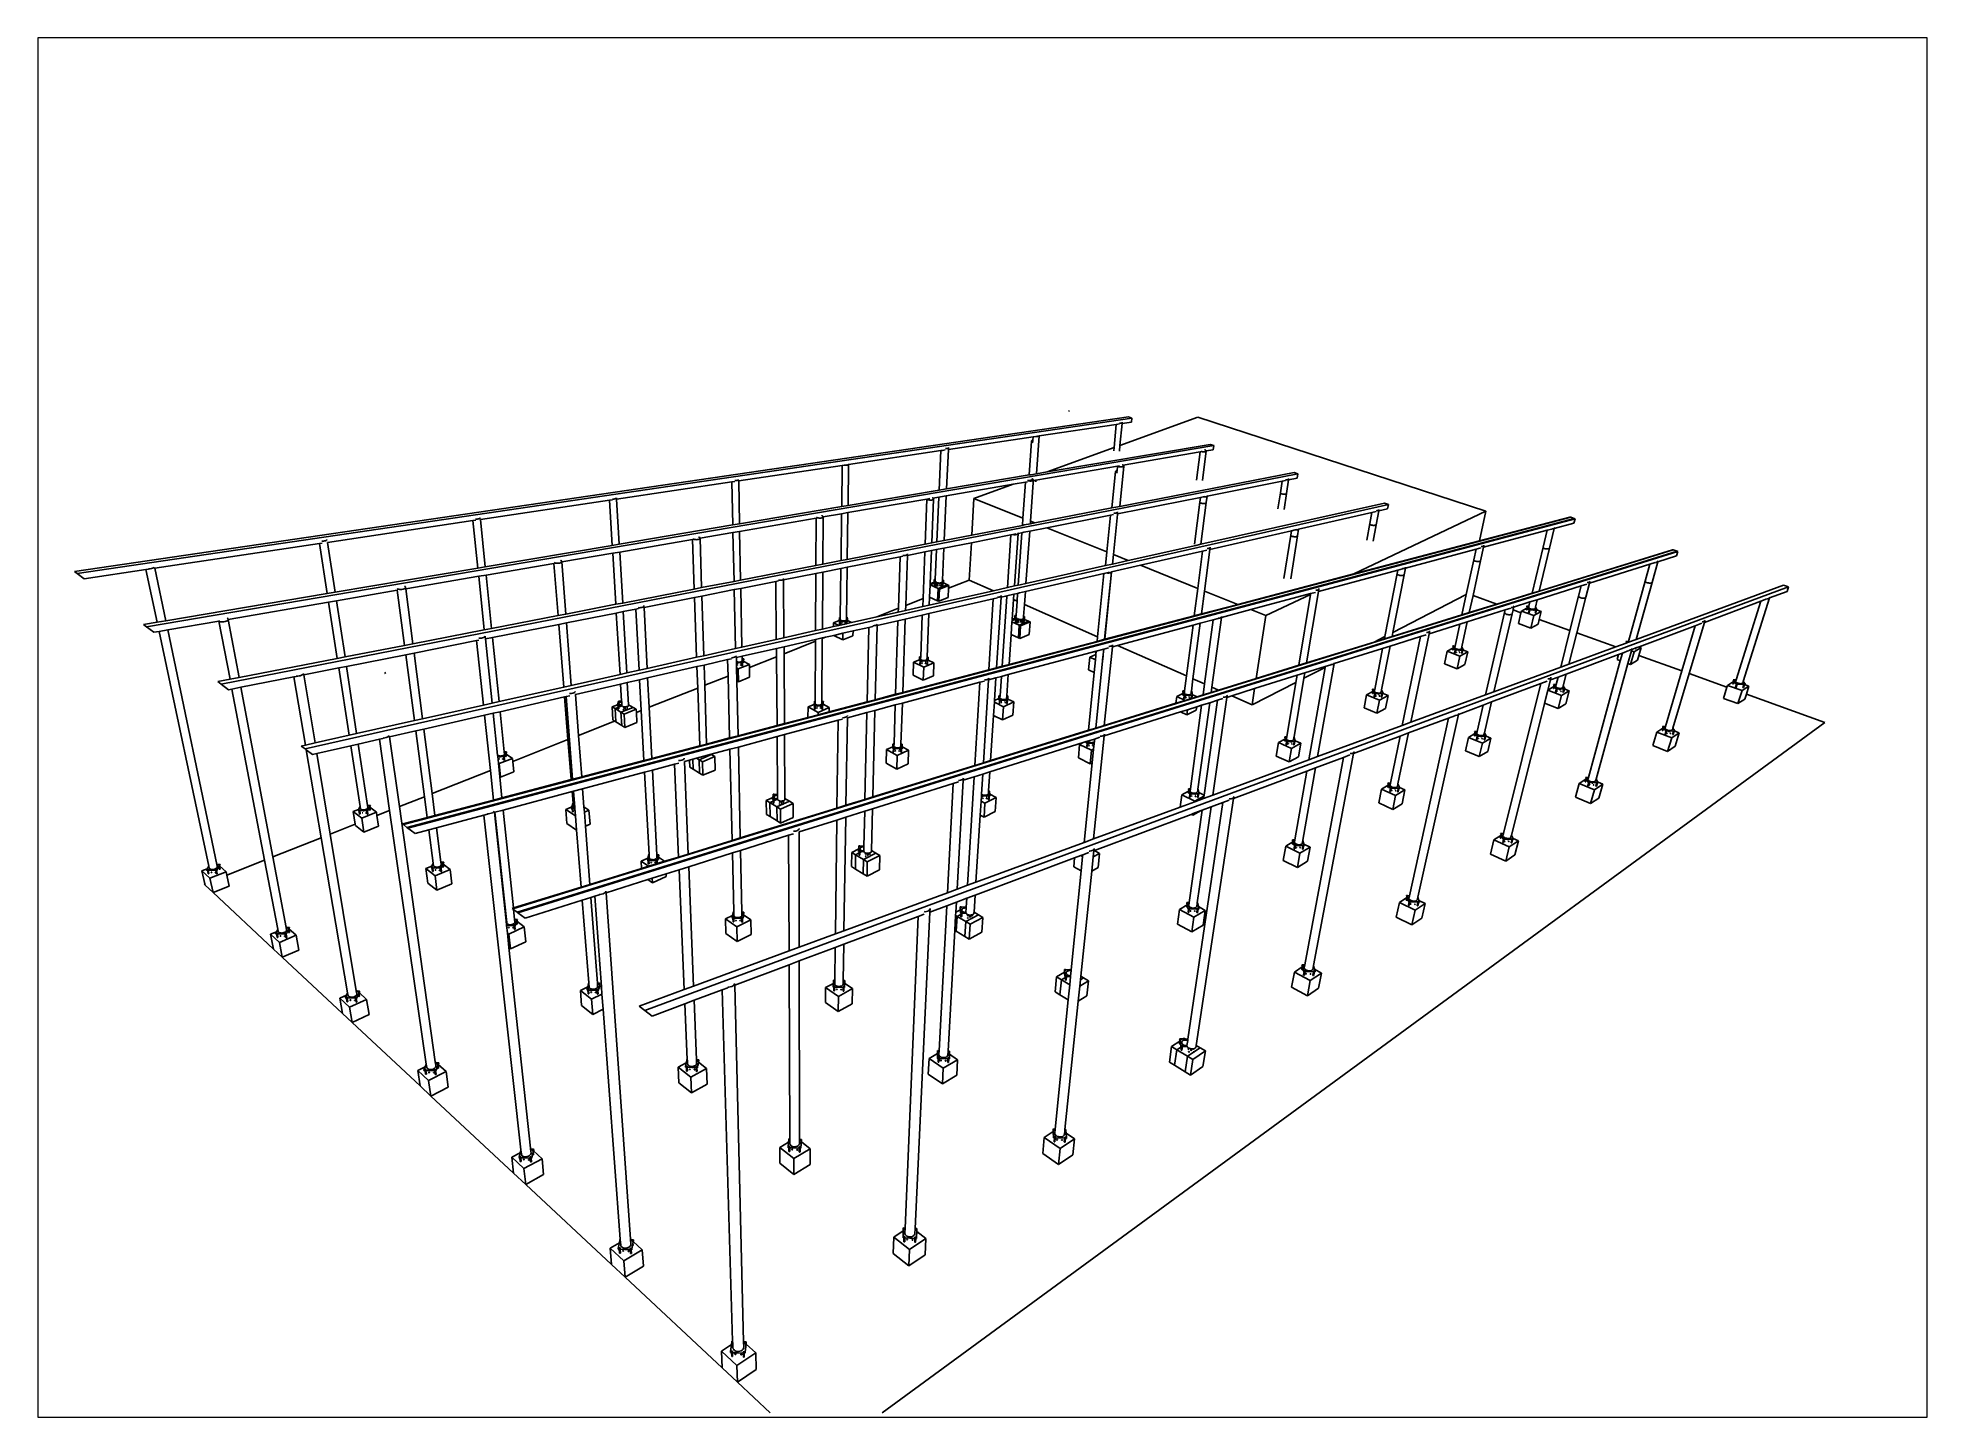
# Paper-space layout 'Layout1' of a CAD drawing. Header units: inches. Extents: x 0 to 10.5, y 0.3 to 8.
# The model-space entities are those that its viewports show. They can reach past a viewport. Long polylines and large blocks are cut down to what shows.
import ezdxf

# ---------------------------------------------------------------- set-up
doc = ezdxf.new("R2010")
doc.units = ezdxf.units.IN
doc.header["$MEASUREMENT"] = 0

msp = doc.modelspace()

# ---------------------------------------------------------------- linework, layer by layer
for p, q in [((603.3, 777.6), (-1338.6, 492.9)), ((609.3, 775.5), (-1333.7, 489.1)), ((492.6, 788.4), (494.6, 788.5)), ((587.5, 765.9), (586.8, 765.9)), ((587.4, 724.9), (731.1, 777)), ((588.8, 766), (587.5, 765.9)), ((589.9, 766.2), (588.8, 766)), ((590.8, 766.5), (589.9, 766.2)), ((591.4, 766.9), (590.8, 766.5)), ((591.4, 765.4), (608.6, 768)), ((591.6, 767.4), (591.4, 766.9)), ((591.4, 765.4), (591.6, 767.4)), ((591.6, 767.6), (591.6, 767.4)), ((603.3, 777.6), (609.3, 775.5)), ((609.3, 775.5), (608.6, 768)), ((731.1, 777), (1261.6, 603.8)), ((271.3, 717.5), (427.5, 740.9)), ((420, 670.6), (424.4, 733.1)), ((424.4, 733.1), (424.7, 733.6)), ((424.5, 732.6), (424.4, 733.1)), ((424.9, 732.1), (424.5, 732.6)), ((424.7, 733.6), (425.4, 734)), ((425.7, 731.7), (424.9, 732.1)), ((425.4, 734), (426.3, 734.4)), ((426.8, 731.3), (425.7, 731.7)), ((426.3, 734.4), (427, 734.5)), ((427.6, 731.1), (426.8, 731.3)), ((426.9, 732.2), (427, 734.5)), ((427, 734.5), (427.5, 740.9)), ((427.5, 740.9), (432.2, 741.6)), ((432.2, 741.6), (434.7, 741.9)), ((432.7, 741.5), (432.2, 741.6)), ((434.2, 741.5), (432.7, 741.5)), ((433.4, 672.9), (438.6, 742.5)), ((435.5, 741.6), (434.2, 741.5)), ((436.7, 741.8), (435.5, 741.6)), ((437.7, 742.1), (436.7, 741.8)), ((438.3, 742.6), (437.7, 742.1)), ((438.6, 743.1), (438.3, 742.6)), ((438.6, 742.5), (580.7, 763.8)), ((438.6, 743.3), (438.6, 743.1)), ((438.6, 742.5), (438.6, 743.1)), ((576.5, 721), (580.7, 763.8)), ((580.7, 763.8), (586.7, 764.7)), ((587.4, 724.9), (591.4, 765.4)), ((760.1, 724.8), (-1205.8, 390.7)), ((87.6, 690), (257.4, 715.4)), ((254.2, 642.6), (257.4, 715.4)), ((257.4, 715.4), (260.6, 715.9)), ((260.6, 715.9), (265.7, 716.7)), ((266.7, 719.3), (265.8, 719.3)), ((268.1, 719.4), (266.7, 719.3)), ((268, 644.9), (271.3, 717.5)), ((269.4, 719.6), (268.1, 719.4)), ((270.4, 720), (269.4, 719.6)), ((271.1, 720.4), (270.4, 720)), ((271.5, 720.9), (271.1, 720.4)), ((271.3, 717.5), (271.5, 720.9)), ((271.5, 721.2), (271.5, 720.9)), ((753.7, 727), (453.1, 676.2)), ((453.1, 676.2), (576.5, 721)), ((576, 715), (576.5, 721)), ((586.4, 714.4), (587.4, 724.9)), ((593.2, 688.4), (735.1, 712.9)), ((728.7, 661), (735.1, 712.9)), ((735.1, 712.9), (736.5, 713.1)), ((737, 714), (736.7, 714.2)), ((738.2, 713.6), (737, 714)), ((739.5, 713.3), (738.2, 713.6)), ((739.5, 660.2), (746.4, 714.8)), ((740.9, 713.2), (739.5, 713.3)), ((742.3, 713.2), (740.9, 713.2)), ((743.7, 713.3), (742.3, 713.2)), ((743.2, 716.7), (743.6, 716.6)), ((743.6, 716.6), (744.8, 716.2)), ((744.8, 713.5), (743.7, 713.3)), ((744.8, 716.2), (745.7, 715.8)), ((745.7, 713.8), (744.8, 713.5)), ((745.7, 715.8), (746.2, 715.3)), ((746.2, 714.3), (745.7, 713.8)), ((746.2, 715.3), (746.4, 714.8)), ((746.4, 714.8), (746.2, 714.3)), ((746.4, 714.8), (759.1, 717)), ((746.4, 714.8), (746.4, 714.8)), ((753.7, 727), (760.1, 724.8)), ((760.1, 724.8), (759.1, 717)), ((915.2, 672.6), (-1068.5, 284.9)), ((-115.8, 661.4), (-116.7, 660.9)), ((-115.2, 662), (-115.8, 661.4)), ((-115.2, 662.3), (-115.2, 662)), ((-115, 659.7), (75.8, 688.2)), ((74.8, 612.3), (75.8, 688.2)), ((75.8, 688.2), (79.2, 688.8)), ((79.2, 688.8), (84.4, 689.5)), ((79.3, 688.7), (79.2, 688.8)), ((80.8, 688.6), (79.3, 688.7)), ((82.3, 688.5), (80.8, 688.6)), ((83.8, 688.7), (82.3, 688.5)), ((85.2, 688.9), (83.8, 688.7)), ((86.3, 689.3), (85.2, 688.9)), ((87.2, 689.8), (86.3, 689.3)), ((86.5, 614.2), (87.6, 690)), ((87.6, 690.3), (87.2, 689.8)), ((87.6, 690.6), (87.6, 690.3)), ((87.6, 690), (87.6, 690)), ((420, 670.6), (268, 644.9)), ((423.3, 671.1), (420, 670.6)), ((433.4, 672.9), (423.3, 671.1)), ((424.5, 661.2), (425.2, 661.7)), ((424.9, 663.3), (425.4, 662.8)), ((425.1, 663.4), (425.6, 663.3)), ((425.2, 661.7), (425.5, 662.2)), ((425.5, 662.2), (425.4, 662.8)), ((425.6, 663.3), (426.7, 662.9)), ((426.7, 662.9), (427.6, 662.3)), ((427.6, 662.3), (428.1, 661.8)), ((428.1, 661.8), (428.2, 661.2)), ((432.5, 660.7), (583, 686.7)), ((453.1, 676.2), (433.4, 672.9)), ((572.7, 609.7), (579.3, 676.9)), ((579.3, 676.9), (579.5, 677.4)), ((579.4, 676.3), (579.3, 676.9)), ((579.9, 675.8), (579.4, 676.3)), ((579.5, 677.4), (580.1, 677.8)), ((580.8, 675.3), (579.9, 675.8)), ((580.1, 677.8), (581.1, 678.2)), ((581.9, 674.9), (580.8, 675.3)), ((581.1, 678.2), (582.2, 678.4)), ((581.9, 675.9), (582.2, 678.4)), ((582.8, 674.7), (581.9, 674.9)), ((582.2, 678.4), (583, 686.7)), ((583, 686.7), (583.7, 686.8)), ((583.7, 686.8), (586.5, 687.3)), ((583.8, 686.7), (583.7, 686.8)), ((584.6, 686.2), (583.8, 686.7)), ((585.8, 685.8), (584.6, 686.2)), ((587.1, 685.5), (585.8, 685.8)), ((587, 612.5), (594.5, 687)), ((908.3, 674.9), (587, 612.5)), ((588.6, 685.3), (587.1, 685.5)), ((590.1, 685.3), (588.6, 685.3)), ((591.5, 685.4), (590.1, 685.3)), ((591.4, 689.1), (591.8, 689)), ((592.7, 685.7), (591.5, 685.4)), ((591.8, 689), (593, 688.6)), ((593.6, 686), (592.7, 685.7)), ((593, 688.6), (593.2, 688.4)), ((593.2, 688.4), (593.8, 688.1)), ((594.2, 686.5), (593.6, 686)), ((593.8, 688.1), (594.4, 687.6)), ((594.5, 687), (594.2, 686.5)), ((594.4, 687.6), (594.5, 687)), ((892.8, 661.4), (892.3, 661.5)), ((894.2, 661.4), (892.8, 661.4)), ((895.6, 661.5), (894.2, 661.4)), ((894.2, 636.7), (898, 661.4)), ((896.8, 661.8), (895.6, 661.5)), ((897.6, 662.1), (896.8, 661.8)), ((898.1, 662.6), (897.6, 662.1)), ((897.9, 663.8), (898, 663.6)), ((898, 661.4), (913.9, 664.6)), ((898, 663.6), (898.3, 663.1)), ((898, 661.4), (898.3, 663.1)), ((898.3, 663.1), (898.1, 662.6)), ((908.3, 674.9), (915.2, 672.6)), ((915.2, 672.6), (913.9, 664.6)), ((-342, 626.9), (-343.4, 626.5)), ((-340.9, 627.5), (-342, 626.9)), ((-340.3, 628.1), (-340.9, 627.5)), ((-340.2, 628.4), (-340.3, 628.1)), ((-339.9, 626), (-127.5, 657.8)), ((-127.5, 657.8), (-121.9, 658.7)), ((-125.8, 578.4), (-127.5, 657.8)), ((-121.1, 660.1), (-122, 660.1)), ((-119.4, 660.2), (-121.1, 660.1)), ((-118, 660.5), (-119.4, 660.2)), ((-116.7, 660.9), (-118, 660.5)), ((-115.1, 659.7), (-115, 659.7)), ((-113.5, 580.5), (-115, 659.7)), ((254.2, 642.6), (86.5, 614.2)), ((232.1, 626.2), (236.9, 627)), ((241.3, 628.6), (241.8, 628.5)), ((241.8, 628.5), (242.9, 628)), ((242.9, 628), (253.7, 629.9)), ((242.9, 628), (243, 628)), ((243, 628), (243.8, 627.5)), ((243.8, 627.5), (244.2, 626.8)), ((244.2, 626.8), (244.2, 626.2)), ((250.1, 547.1), (253.7, 629.9)), ((253.7, 629.9), (256.8, 630.4)), ((257.4, 643.1), (254.2, 642.6)), ((256.8, 630.4), (267.4, 632.3)), ((268, 644.9), (257.4, 643.1)), ((263.6, 549.7), (267.4, 632.3)), ((267.4, 632.3), (390.6, 653.5)), ((314.4, 559.6), (318.1, 627.2)), ((318.1, 627.2), (390.6, 653.5)), ((318.1, 627.2), (408.5, 590.9)), ((390.6, 653.5), (413.2, 657.4)), ((408.5, 590.9), (413.2, 657.4)), ((413.2, 657.4), (416.9, 658)), ((416.9, 658), (417.2, 658.1)), ((417.7, 660.3), (417.3, 660.6)), ((417.5, 660.6), (417.6, 660.6)), ((417.6, 660.6), (419.1, 660.4)), ((418.9, 659.9), (417.7, 660.3)), ((420.2, 659.6), (418.9, 659.9)), ((419.1, 660.4), (420.6, 660.4)), ((421.8, 659.4), (420.2, 659.6)), ((420.6, 660.4), (422.1, 660.5)), ((423.3, 659.4), (421.8, 659.4)), ((422.1, 660.5), (423.4, 660.8)), ((422.6, 585.3), (427.8, 656.4)), ((424.8, 659.5), (423.3, 659.4)), ((423.4, 660.8), (424.5, 661.2)), ((426.1, 659.8), (424.8, 659.5)), ((427.1, 660.2), (426.1, 659.8)), ((427.8, 660.6), (427.1, 660.2)), ((428.2, 661.2), (427.8, 660.6)), ((427.8, 656.4), (428.1, 660)), ((428.1, 660), (428.2, 661.2)), ((428.1, 660), (432.5, 660.7)), ((432.3, 658.1), (432.5, 660.7)), ((585.7, 599.6), (735.7, 629.3)), ((734.6, 620.4), (735.7, 629.3)), ((735.7, 629.3), (740.4, 630.2)), ((740.4, 630.2), (743.3, 630.8)), ((740.5, 630.2), (740.4, 630.2)), ((742.1, 630), (740.5, 630.2)), ((743.6, 630), (742.1, 630)), ((745, 630.1), (743.6, 630)), ((746.3, 630.4), (745, 630.1)), ((747.2, 630.8), (746.3, 630.4)), ((746.4, 619.6), (748, 631.7)), ((747.8, 631.3), (747.2, 630.8)), ((747.6, 632.6), (747.8, 632.4)), ((747.8, 632.4), (748, 631.8)), ((748, 631.8), (747.8, 631.3)), ((748, 631.7), (886.1, 659.1)), ((748, 631.7), (748, 631.8)), ((878.4, 607.9), (882.9, 637.5)), ((882.9, 637.5), (886.1, 659.1)), ((883.1, 637), (882.9, 637.5)), ((883.1, 637), (883.7, 636.4)), ((883.7, 636.4), (884.7, 635.9)), ((885.9, 635.5), (884.7, 635.9)), ((885.9, 635.5), (887.3, 635.2)), ((886.1, 659.1), (892.1, 660.3)), ((887.3, 635.2), (888.8, 635)), ((888.8, 635), (890.2, 635)), ((889.7, 607.1), (894.2, 636.7)), ((890.2, 635), (891.6, 635.1)), ((891.6, 635.1), (892.7, 635.4)), ((892.7, 635.4), (893.6, 635.8)), ((893.6, 635.8), (894.1, 636.2)), ((894.1, 636.2), (894.2, 636.7)), ((1082, 616.4), (-913.7, 165.7)), ((1417.8, 592.5), (-732.6, 26.2)), ((-590.7, 588.5), (-353, 624.1)), ((-353, 624.1), (-347.6, 624.9)), ((-348, 540.8), (-353, 624.1)), ((-346.7, 626), (-347.7, 626.1)), ((-345, 626.2), (-346.7, 626)), ((-343.4, 626.5), (-345, 626.2)), ((-340, 626), (-339.9, 626)), ((-335, 543), (-339.9, 626)), ((74.8, 612.3), (-113.5, 580.5)), ((28.8, 592.1), (28.5, 592.4)), ((29.9, 591.6), (28.8, 592.1)), ((37.9, 595.7), (38.4, 595.5)), ((39.2, 591.9), (37.9, 591.5)), ((38.4, 595.5), (39.5, 595)), ((40.1, 592.5), (39.2, 591.9)), ((39.5, 595), (40.3, 594.4)), ((40.1, 506.3), (40.7, 593.2)), ((40.6, 593.1), (40.1, 592.5)), ((40.3, 594.4), (40.7, 593.8)), ((40.7, 593.8), (40.6, 593.1)), ((40.7, 593.2), (74.6, 599)), ((40.7, 593.2), (40.7, 593.8)), ((73.5, 512.8), (74.6, 599)), ((74.6, 599), (86.3, 601.1)), ((86.5, 614.2), (74.8, 612.3)), ((85, 515), (86.3, 601.1)), ((86.3, 601.1), (231.8, 626.1)), ((228.5, 542.9), (231.8, 626.1)), ((231.8, 626.1), (232.1, 626.2)), ((232.3, 625.9), (232.1, 626.2)), ((233.1, 625.3), (232.3, 625.9)), ((234.3, 624.8), (233.1, 625.3)), ((235.7, 624.5), (234.3, 624.8)), ((237.3, 624.3), (235.7, 624.5)), ((238.9, 624.3), (237.3, 624.3)), ((240.5, 624.4), (238.9, 624.3)), ((241.9, 624.7), (240.5, 624.4)), ((240.8, 545.3), (244.2, 626.2)), ((243, 625.1), (241.9, 624.7)), ((243.8, 625.6), (243, 625.1)), ((244.2, 626.2), (243.8, 625.6)), ((572.7, 609.7), (430.5, 582.1)), ((452.6, 573.2), (569.9, 596.5)), ((563.3, 528.8), (569.9, 596.5)), ((569.9, 596.5), (575.7, 597.6)), ((576.4, 610.5), (572.7, 609.7)), ((575.2, 524.1), (582.6, 597.9)), ((576.5, 600.2), (576, 600.3)), ((587, 612.5), (576.4, 610.5)), ((578.2, 600.2), (576.5, 600.2)), ((579.7, 600.3), (578.2, 600.2)), ((581, 600.6), (579.7, 600.3)), ((582.1, 601), (581, 600.6)), ((582.7, 601.6), (582.1, 601)), ((582.6, 597.9), (582.7, 599)), ((582.7, 602.9), (582.9, 602.8)), ((583, 602.2), (582.7, 601.6)), ((582.7, 599), (583, 602.2)), ((582.7, 599), (585.7, 599.6)), ((582.9, 602.8), (583, 602.2)), ((585.7, 599.6), (585.7, 599.6)), ((724.8, 542.9), (734.6, 620.4)), ((734.8, 619.9), (734.6, 620.4)), ((734.8, 619.9), (735.4, 619.3)), ((735.4, 619.3), (736.3, 618.8)), ((737.5, 618.3), (736.3, 618.8)), ((736.6, 543.1), (746.4, 619.6)), ((1074.5, 618.9), (736.6, 543.1)), ((737.5, 618.3), (739, 618)), ((739, 618), (740.5, 617.8)), ((740.5, 617.8), (742, 617.8)), ((742, 617.8), (743.5, 617.9)), ((743.5, 617.9), (744.7, 618.2)), ((744.7, 618.2), (745.6, 618.6)), ((745.6, 618.6), (746.2, 619.1)), ((746.2, 619.1), (746.4, 619.6)), ((916.5, 570.7), (1051.5, 601.6)), ((1018.3, 488.4), (1261.6, 603.8)), ((1047.7, 580.9), (1051.5, 601.6)), ((1051.5, 601.6), (1059.4, 603.4)), ((1059.4, 578.9), (1064.1, 604.5)), ((1060.5, 604.7), (1059.6, 604.8)), ((1061.9, 604.9), (1060.5, 604.7)), ((1063.1, 605.1), (1061.9, 604.9)), ((1063.9, 605.5), (1063.1, 605.1)), ((1064.4, 606), (1063.9, 605.5)), ((1064.1, 604.5), (1080.4, 608.2)), ((1064.1, 604.5), (1064.4, 606)), ((1064.3, 606.9), (1064.5, 606.6)), ((1064.5, 606.6), (1064.4, 606)), ((1074.5, 618.9), (1082, 616.4)), ((1082, 616.4), (1080.4, 608.2)), ((1249.8, 549.3), (1261.6, 603.8)), ((1416.1, 593), (1249.8, 549.3)), ((1416.1, 593), (1417.8, 592.5)), ((1417.8, 592.5), (1424, 590.5)), ((-872.2, 546.4), (-604.6, 586.4)), ((-726.1, 21.2), (1424, 590.5)), ((1425.7, 590), (-724.4, 19.9)), ((-604.6, 586.4), (-599.4, 587.2)), ((-595.5, 499), (-604.6, 586.4)), ((-598.6, 589), (-599.6, 589)), ((-596.8, 589.1), (-598.6, 589)), ((-595, 589.5), (-596.8, 589.1)), ((-593.5, 589.9), (-595, 589.5)), ((-592.3, 590.5), (-593.5, 589.9)), ((-591.4, 591.2), (-592.3, 590.5)), ((-591.3, 591.6), (-591.4, 591.2)), ((-590.9, 588.5), (-590.7, 588.5)), ((-581.8, 501.3), (-590.7, 588.5)), ((-125.8, 578.4), (-335, 543)), ((-186.2, 554.1), (-125.5, 564.6)), ((-113.5, 580.5), (-125.8, 578.4)), ((-125.5, 564.6), (-113.2, 566.7)), ((-123.5, 474.5), (-125.5, 564.6)), ((-113.2, 566.7), (27.6, 590.9)), ((-111.4, 476.8), (-113.2, 566.7)), ((27.2, 503.8), (27.6, 590.9)), ((27.6, 590.9), (28.4, 591.1)), ((31.4, 591.3), (29.9, 591.6)), ((33, 591), (31.4, 591.3)), ((34.7, 591), (33, 591)), ((36.4, 591.1), (34.7, 591)), ((37.9, 591.5), (36.4, 591.1)), ((314.4, 559.6), (263.6, 549.7)), ((313.7, 545.7), (386.5, 560.2)), ((407.6, 577.7), (314.4, 559.6)), ((380, 463.1), (386.5, 560.2)), ((386.5, 560.2), (390.3, 560.9)), ((390.3, 560.9), (395.6, 562)), ((391, 560.7), (390.3, 560.9)), ((392.6, 560.5), (391, 560.7)), ((394.3, 560.5), (392.6, 560.5)), ((393, 466), (399.7, 562.6)), ((395.9, 560.6), (394.3, 560.5)), ((397.4, 560.9), (395.9, 560.6)), ((398.5, 561.4), (397.4, 560.9)), ((399.3, 562), (398.5, 561.4)), ((399.7, 562.6), (399.3, 562)), ((399.5, 563.5), (399.6, 563.3)), ((399.6, 562.8), (406.7, 564.2)), ((399.6, 563.3), (399.6, 562.8)), ((399.6, 562.8), (399.7, 562.6)), ((399.8, 467.5), (406.7, 564.2)), ((406.7, 564.2), (410.2, 564.9)), ((407.6, 577.7), (408.5, 590.9)), ((411.2, 578.4), (407.6, 577.7)), ((410.2, 564.9), (421.3, 567.1)), ((422.3, 580.5), (411.2, 578.4)), ((414.3, 470.8), (421.3, 567.1)), ((421.3, 567.1), (452.6, 573.2)), ((422.3, 580.5), (422.6, 585.3)), ((430.5, 582.1), (422.3, 580.5)), ((422.6, 585.3), (430.5, 582.1)), ((452.6, 573.2), (563.3, 528.8)), ((753.2, 533.4), (903.4, 567.8)), ((889.6, 479.8), (902.1, 559.6)), ((901.9, 478.9), (914.6, 558.7)), ((902.1, 559.6), (903.4, 567.8)), ((902.4, 558.9), (902.1, 559.6)), ((902.4, 558.9), (903.1, 558.3)), ((903.1, 558.3), (904.1, 557.7)), ((903.4, 567.8), (910.3, 569.3)), ((905.4, 557.3), (904.1, 557.7)), ((905.4, 557.3), (907, 556.9)), ((907, 556.9), (908.6, 556.7)), ((910.3, 569.3), (912.6, 569.9)), ((910.6, 569.3), (910.3, 569.3)), ((912.2, 569.3), (910.6, 569.3)), ((911.7, 556.8), (912.9, 557.1)), ((913.7, 569.4), (912.2, 569.3)), ((912.9, 557.1), (913.9, 557.5)), ((914.9, 569.7), (913.7, 569.4)), ((913.9, 557.5), (914.4, 558.1)), ((914.4, 558.1), (914.6, 558.7)), ((914.6, 558.7), (916.5, 570.7)), ((915.9, 570.1), (914.9, 569.7)), ((916.4, 570.6), (915.9, 570.1)), ((916.4, 571.5), (916.6, 571.2)), ((916.6, 571.2), (916.4, 570.6)), ((916.5, 570.7), (916.6, 571.2)), ((1042.2, 550.5), (1047.7, 580.9)), ((1047.6, 580.3), (1047.7, 580.9)), ((1047.9, 579.7), (1047.6, 580.3)), ((1047.9, 579.7), (1048.6, 579.2)), ((1048.6, 579.2), (1049.7, 578.6)), ((1051, 578.2), (1049.7, 578.6)), ((1051, 578.2), (1052.5, 577.9)), ((1052.5, 577.9), (1054, 577.7)), ((1053.9, 548.5), (1059.4, 578.9)), ((1054, 577.7), (1055.5, 577.6)), ((1055.5, 577.6), (1056.9, 577.8)), ((1056.9, 577.8), (1058.1, 578)), ((1058.1, 578), (1058.9, 578.4)), ((1058.9, 578.4), (1059.4, 578.9)), ((1257.2, 537.3), (1374.2, 568.6)), ((1366.8, 537.5), (1374.2, 568.6)), ((1374.2, 568.6), (1383.1, 571)), ((1378.8, 535.5), (1387.6, 572.2)), ((1384.1, 571.4), (1383.2, 571.4)), ((1385.4, 571.5), (1384.1, 571.4)), ((1386.5, 571.8), (1385.4, 571.5)), ((1387.3, 572.2), (1386.5, 571.8)), ((1387.7, 572.7), (1387.3, 572.2)), ((1387.5, 573.6), (1387.7, 573.3)), ((1387.6, 572.2), (1423.7, 581.9)), ((1387.6, 572.2), (1387.7, 572.7)), ((1387.7, 573.3), (1387.7, 572.7)), ((1425.7, 590), (1423.7, 581.9)), ((1424, 590.5), (1425.7, 590)), ((-1190.5, 498.8), (-887.3, 544.1)), ((-887.3, 544.1), (-882.3, 544.9)), ((-873.1, 452.1), (-887.3, 544.1)), ((-881.7, 548.4), (-882.8, 548.4)), ((-879.7, 548.5), (-881.7, 548.4)), ((-877.8, 548.9), (-879.7, 548.5)), ((-876.1, 549.4), (-877.8, 548.9)), ((-874.7, 550.1), (-876.1, 549.4)), ((-873.7, 550.8), (-874.7, 550.1)), ((-873.4, 551.2), (-873.7, 550.8)), ((-872.7, 546.3), (-872.2, 546.4)), ((-858.3, 454.6), (-872.2, 546.4)), ((-348, 540.8), (-581.8, 501.3)), ((1606.4, 532.4), (-531.3, -128.8)), ((-522.9, -135.3), (1614.1, 530)), ((1614.9, 529.7), (-521.9, -136)), ((-440.8, 510.2), (-347.1, 526.4)), ((-335, 543), (-348, 540.8)), ((-347.1, 526.4), (-334.2, 528.6)), ((-341.4, 432.2), (-347.1, 526.4)), ((-334.2, 528.6), (-200, 551.7)), ((-328.7, 434.6), (-334.2, 528.6)), ((-200, 551.7), (-199.4, 551.8)), ((-196.9, 460.2), (-200, 551.7)), ((-199.1, 552.5), (-199.4, 552.8)), ((-197.9, 552), (-199.1, 552.5)), ((-196.5, 551.6), (-197.9, 552)), ((-194.8, 551.4), (-196.5, 551.6)), ((-193, 551.3), (-194.8, 551.4)), ((-191.2, 551.5), (-193, 551.3)), ((-189.5, 551.8), (-191.2, 551.5)), ((-188.1, 552.3), (-189.5, 551.8)), ((-188.9, 556.4), (-188.4, 556.2)), ((-188.4, 556.2), (-187.3, 555.7)), ((-187.1, 552.9), (-188.1, 552.3)), ((-187.3, 555.7), (-186.5, 555)), ((-186.4, 553.6), (-187.1, 552.9)), ((-186.5, 555), (-186.2, 554.3)), ((-186.2, 554.3), (-186.4, 553.6)), ((-186.2, 554.1), (-186.2, 554.3)), ((-183.3, 462.9), (-186.2, 554.1)), ((228.5, 542.9), (85, 515)), ((188.3, 522.2), (187.7, 522.2)), ((190.1, 522.1), (188.3, 522.2)), ((191.8, 522.3), (190.1, 522.1)), ((193.4, 522.6), (191.8, 522.3)), ((192.8, 430.3), (195.9, 522.4)), ((194.6, 523.1), (193.4, 522.6)), ((195.5, 523.7), (194.6, 523.1)), ((196, 524.4), (195.5, 523.7)), ((195.9, 522.4), (228, 528.8)), ((195.9, 525.3), (196, 525.1)), ((195.9, 522.4), (196, 524.4)), ((196, 525.1), (196, 524.4)), ((224.6, 442.9), (228, 528.8)), ((228, 528.8), (240.3, 531.2)), ((240.8, 545.3), (228.5, 542.9)), ((237.7, 470.1), (240.3, 531.2)), ((240.3, 531.2), (249.5, 533)), ((250.1, 547.1), (240.8, 545.3)), ((247.1, 478), (249.5, 533)), ((249.5, 533), (252.6, 533.7)), ((253.2, 547.7), (250.1, 547.1)), ((252.6, 533.7), (263, 535.7)), ((263.6, 549.7), (253.2, 547.7)), ((260.3, 476.6), (263, 535.7)), ((263, 535.7), (313.7, 545.7)), ((309.9, 476.9), (313.7, 545.7)), ((560.8, 503.7), (563.3, 528.8)), ((573.4, 506.5), (575.2, 524.1)), ((575.2, 524.1), (602.7, 513)), ((726.9, 540.9), (602.7, 513)), ((625, 504.1), (739.7, 530.3)), ((736.6, 543.1), (726.9, 540.9)), ((730.8, 461.6), (739.7, 530.3)), ((739.7, 530.3), (747.6, 532.1)), ((743.2, 456.7), (753.2, 533.4)), ((748.9, 535), (747.9, 535)), ((750.5, 535.1), (748.9, 535)), ((751.8, 535.4), (750.5, 535.1)), ((752.8, 535.9), (751.8, 535.4)), ((753.5, 536.4), (752.8, 535.9)), ((753.2, 533.4), (753.7, 537.1)), ((753.7, 537.1), (753.5, 536.4)), ((753.6, 537.4), (753.7, 537.1)), ((908.6, 556.7), (910.2, 556.7)), ((910.2, 556.7), (911.7, 556.8)), ((1249.8, 549.3), (1018.3, 488.4)), ((1113.2, 498.7), (1243.5, 533.6)), ((1239.3, 514.4), (1243.5, 533.6)), ((1243.5, 533.6), (1252.5, 536)), ((1251.8, 512.3), (1257.2, 537.3)), ((1254, 538.8), (1253.1, 538.8)), ((1255.4, 538.9), (1254, 538.8)), ((1256.6, 539.2), (1255.4, 538.9)), ((1257.4, 539.7), (1256.6, 539.2)), ((1257.2, 537.3), (1257.9, 540.2)), ((1257.9, 540.2), (1257.4, 539.7)), ((1257.7, 541.1), (1257.9, 540.8)), ((1257.9, 540.8), (1257.9, 540.2)), ((1346.6, 452.6), (1366.8, 537.5)), ((1359.8, 456.7), (1378.8, 535.5)), ((1605.6, 532.7), (1359.8, 456.7)), ((1366.8, 536.9), (1366.8, 537.5)), ((1367.2, 536.3), (1366.8, 536.9)), ((1368, 535.7), (1367.2, 536.3)), ((1369.2, 535.2), (1368, 535.7)), ((1369.2, 535.2), (1370.5, 534.7)), ((1372.1, 534.4), (1370.5, 534.7)), ((1373.6, 534.2), (1372.1, 534.4)), ((1375.2, 534.2), (1373.6, 534.2)), ((1376.5, 534.3), (1375.2, 534.2)), ((1377.6, 534.6), (1376.5, 534.3)), ((1378.4, 535), (1377.6, 534.6)), ((1378.8, 535.5), (1378.4, 535)), ((1605.6, 532.7), (1606.4, 532.4)), ((1606.4, 532.4), (1614.1, 530)), ((1614.9, 529.7), (1612.6, 521.4)), ((1614.1, 530), (1614.9, 529.7)), ((-1338.6, 492.9), (-1333.7, 489.1)), ((-1333.7, 489.1), (-1320.7, 479.3)), ((-1320.7, 479.3), (-1206.9, 496.3)), ((-1206.9, 496.3), (-1202.2, 497)), ((-1186.4, 399.2), (-1206.9, 496.3)), ((-1201.2, 497.7), (-1202.3, 497.7)), ((-1199, 497.9), (-1201.2, 497.7)), ((-1196.9, 498.3), (-1199, 497.9)), ((-1195, 498.8), (-1196.9, 498.3)), ((-1193.3, 499.6), (-1195, 498.8)), ((-1192.1, 500.4), (-1193.3, 499.6)), ((-1191.7, 500.8), (-1192.1, 500.4)), ((-1191.3, 498.6), (-1190.5, 498.8)), ((-1170.3, 401.9), (-1190.5, 498.8)), ((-595.5, 499), (-858.3, 454.6)), ((-581.8, 501.3), (-595.5, 499)), ((-580.3, 486.2), (-455.4, 507.7)), ((-455.4, 507.7), (-455, 507.8)), ((-447.8, 411.5), (-455.4, 507.7)), ((-454.8, 509.1), (-455.1, 509.4)), ((-453.7, 508.5), (-454.8, 509.1)), ((-452.2, 508.1), (-453.7, 508.5)), ((-450.4, 507.8), (-452.2, 508.1)), ((-448.5, 507.8), (-450.4, 507.8)), ((-446.6, 508), (-448.5, 507.8)), ((-444.8, 508.3), (-446.6, 508)), ((-443.2, 508.8), (-444.8, 508.3)), ((-443.3, 513.3), (-442.9, 513.1)), ((-442, 509.5), (-443.2, 508.8)), ((-442.9, 513.1), (-441.7, 512.5)), ((-441.2, 510.3), (-442, 509.5)), ((-441.7, 512.5), (-441, 511.8)), ((-440.9, 511.1), (-441.2, 510.3)), ((-441, 511.8), (-440.9, 511.1)), ((-440.8, 510.2), (-440.9, 511.1)), ((-433.4, 414.3), (-440.8, 510.2)), ((27.2, 503.8), (-111.4, 476.8)), ((-32.2, 477.3), (27.1, 489)), ((26.6, 383.8), (27.1, 489)), ((27.1, 489), (40, 491.6)), ((40.1, 506.3), (27.2, 503.8)), ((39.3, 386.6), (40, 491.6)), ((40, 491.6), (73.3, 498.2)), ((73.5, 512.8), (40.1, 506.3)), ((72.2, 407.6), (73.3, 498.2)), ((73.3, 498.2), (84.8, 500.4)), ((85, 515), (73.5, 512.8)), ((83.4, 407.3), (84.8, 500.4)), ((84.8, 500.4), (182.2, 519.7)), ((179.2, 424.9), (182.2, 519.7)), ((182.2, 519.7), (187.6, 520.8)), ((413.2, 455.7), (557.6, 488.7)), ((560.8, 503.7), (414.3, 470.8)), ((546.3, 372.6), (557.6, 488.7)), ((557.6, 488.7), (563.6, 490.1)), ((559.2, 367.7), (571.7, 491.9)), ((559.5, 367.7), (572, 492)), ((573.4, 506.5), (560.8, 503.7)), ((563.6, 490.1), (568.4, 491.2)), ((564.6, 489.9), (563.6, 490.1)), ((566.4, 489.9), (564.6, 489.9)), ((568.1, 490), (566.4, 489.9)), ((569.5, 490.4), (568.1, 490)), ((570.7, 490.9), (569.5, 490.4)), ((571.4, 491.5), (570.7, 490.9)), ((571.7, 492.2), (571.4, 491.5)), ((571.6, 492.5), (571.7, 492.2)), ((571.7, 491.9), (571.7, 492.2)), ((571.7, 491.9), (572, 492)), ((572, 492), (625, 504.1)), ((602.7, 513), (573.4, 506.5)), ((625, 504.1), (730.8, 461.6)), ((1018.3, 488.4), (804.4, 432.1)), ((953.2, 455.8), (1099.1, 494.9)), ((1075.6, 373), (1097.9, 489.1)), ((1097.9, 489.1), (1099.1, 494.9)), ((1097.9, 488.5), (1097.9, 489.1)), ((1098.2, 487.8), (1097.9, 488.5)), ((1098.2, 487.8), (1099, 487.1)), ((1099.1, 494.9), (1108.1, 497.3)), ((1109.2, 498.3), (1108.2, 498.3)), ((1110.7, 498.4), (1109.2, 498.3)), ((1112, 498.8), (1110.7, 498.4)), ((1110.9, 486.8), (1113.2, 498.7)), ((1112.9, 499.2), (1112, 498.8)), ((1113.4, 499.8), (1112.9, 499.2)), ((1113.2, 498.7), (1113.4, 499.8)), ((1113.3, 500.8), (1113.5, 500.5)), ((1113.5, 500.5), (1113.4, 499.8)), ((1225.4, 450.2), (1239.3, 514.4)), ((1237.8, 448.5), (1251.8, 512.3)), ((1239.3, 513.8), (1239.3, 514.4)), ((1239.7, 513.2), (1239.3, 513.8)), ((1239.7, 513.2), (1240.5, 512.5)), ((1240.5, 512.5), (1241.6, 511.9)), ((1243.1, 511.5), (1241.6, 511.9)), ((1243.1, 511.5), (1244.6, 511.1)), ((1244.6, 511.1), (1246.3, 510.9)), ((1246.3, 510.9), (1247.9, 510.9)), ((1247.9, 510.9), (1249.3, 511)), ((1249.3, 511), (1250.5, 511.3)), ((1250.5, 511.3), (1251.3, 511.7)), ((1251.3, 511.7), (1251.8, 512.3)), ((1452.3, 471), (1563.4, 505.9)), ((1554.9, 474.8), (1563.4, 505.9)), ((1563.4, 505.9), (1573.6, 509.1)), ((1567.6, 472.7), (1578.1, 510.5)), ((1574.6, 509.5), (1573.7, 509.5)), ((1576, 509.6), (1574.6, 509.5)), ((1577.1, 509.9), (1576, 509.6)), ((1577.8, 510.4), (1577.1, 509.9)), ((1577.8, 511.8), (1578.1, 511.5)), ((1578.2, 510.9), (1577.8, 510.4)), ((1578.1, 510.5), (1612.6, 521.4)), ((1578.1, 511.5), (1578.2, 510.9)), ((1578.1, 510.5), (1578.2, 510.9)), ((-858.3, 454.6), (-873.1, 452.1)), ((-855.9, 438.7), (-743.9, 458)), ((-743.9, 461.1), (-744.1, 461.4)), ((-742.8, 460.4), (-743.9, 461.1)), ((-730.6, 356.6), (-743.9, 458)), ((-743.9, 458), (-743.7, 458)), ((-741.3, 459.9), (-742.8, 460.4)), ((-739.4, 459.7), (-741.3, 459.9)), ((-737.4, 459.6), (-739.4, 459.7)), ((-735.3, 459.8), (-737.4, 459.6)), ((-733.3, 460.2), (-735.3, 459.8)), ((-731.5, 460.8), (-733.3, 460.2)), ((-730.1, 461.5), (-731.5, 460.8)), ((-730.9, 465.6), (-730.4, 465.5)), ((-730.4, 465.5), (-729.3, 464.8)), ((-729.1, 462.3), (-730.1, 461.5)), ((-729.3, 464.8), (-728.7, 464.1)), ((-728.7, 463.2), (-729.1, 462.3)), ((-728.7, 464.1), (-728.7, 463.2)), ((-728.3, 460.7), (-728.7, 464.1)), ((-728.3, 460.7), (-593.9, 483.8)), ((-715.3, 359.5), (-728.3, 460.7)), ((-593.9, 483.8), (-580.3, 486.2)), ((-583.6, 385.1), (-593.9, 483.8)), ((-570.2, 387.7), (-580.3, 486.2)), ((-196.9, 460.2), (-328.7, 434.6)), ((1819.3, 464.6), (-287.6, -316.5)), ((-183.3, 462.9), (-196.9, 460.2)), ((-123.5, 474.5), (-183.3, 462.9)), ((-182.8, 447.5), (-123.2, 459.3)), ((-111.4, 476.8), (-123.5, 474.5)), ((-123.2, 459.3), (-111.1, 461.6)), ((-120.8, 350.7), (-123.2, 459.3)), ((-111.1, 461.6), (-46.6, 474.4)), ((-109, 353.3), (-111.1, 461.6)), ((-46.6, 474.4), (-41.4, 475.4)), ((-45.7, 367.5), (-46.6, 474.4)), ((-40.8, 476.5), (-41.4, 476.6)), ((-38.9, 476.5), (-40.8, 476.5)), ((-37.1, 476.6), (-38.9, 476.5)), ((-35.4, 477), (-37.1, 476.6)), ((-33.9, 477.5), (-35.4, 477)), ((-32.9, 478.2), (-33.9, 477.5)), ((-32.3, 479), (-32.9, 478.2)), ((-32.3, 479.9), (-32.2, 479.8)), ((-32.2, 479.8), (-32.3, 479)), ((-32.2, 477.3), (-32.2, 479.8)), ((-31.6, 370.7), (-32.2, 477.3)), ((354.3, 457.3), (236.1, 430.8)), ((236.7, 445.5), (237.6, 467.9)), ((237.6, 468.1), (245.7, 471.3)), ((237.6, 468.1), (237.7, 470.1)), ((237.6, 467.9), (237.6, 468.1)), ((252.3, 461.2), (237.6, 467.9)), ((237.7, 470.1), (245.2, 473.1)), ((245.2, 477.5), (245.2, 478)), ((245.2, 478), (246.5, 478)), ((245.2, 477.9), (245.2, 478)), ((245.2, 478), (245.9, 477.7)), ((245.2, 477.3), (245.2, 477.9)), ((245.2, 477.5), (245.5, 477.5)), ((245.2, 472.4), (245.2, 477.5)), ((245.2, 477.3), (245.2, 477.5)), ((245.2, 473.1), (245.2, 477.3)), ((245.2, 472.3), (245.2, 473.1)), ((245.5, 472.4), (245.2, 472.4)), ((245.2, 472.3), (245.2, 472.4)), ((245.2, 471.9), (245.2, 472.4)), ((245.2, 471.8), (245.2, 472.3)), ((245.2, 471.9), (246.1, 472.3)), ((246.5, 471.9), (245.2, 471.9)), ((245.2, 471.8), (245.2, 471.9)), ((245.6, 471.7), (245.2, 471.8)), ((245.5, 477.5), (245.9, 477.6)), ((245.8, 472.4), (245.5, 472.4)), ((245.6, 471.4), (245.6, 471.7)), ((246.1, 471.7), (245.6, 471.7)), ((245.6, 471.3), (245.6, 471.4)), ((245.6, 471.4), (245.6, 471.4)), ((245.6, 471.3), (245.7, 471.3)), ((245.7, 471.3), (245.8, 471.2)), ((245.7, 471.3), (245.7, 471.3)), ((245.9, 477.5), (245.8, 477.5)), ((245.8, 477.5), (245.9, 477.4)), ((245.9, 477.5), (245.8, 477.5)), ((246.1, 472.3), (245.8, 472.4)), ((245.8, 471.2), (246, 471.2)), ((245.9, 477.9), (246, 477.9)), ((245.9, 477.8), (245.9, 477.9)), ((245.9, 477.7), (245.9, 477.8)), ((245.9, 477.8), (245.9, 477.8)), ((245.9, 477.6), (245.9, 477.8)), ((246, 477.6), (245.9, 477.7)), ((245.9, 477.7), (245.9, 477.7)), ((245.9, 477.5), (245.9, 477.6)), ((245.9, 477.6), (245.9, 477.6)), ((245.9, 477.6), (245.9, 477.6)), ((245.9, 477.6), (245.9, 477.6)), ((245.9, 477.6), (245.9, 477.6)), ((245.9, 477.6), (245.9, 477.5)), ((245.9, 477.5), (245.9, 477.6)), ((245.9, 477.6), (245.9, 477.6)), ((245.9, 477.6), (245.9, 477.5)), ((245.9, 477.5), (245.9, 477.5)), ((245.9, 477.4), (245.9, 477.5)), ((245.9, 477.5), (245.9, 477.5)), ((245.9, 477.5), (245.9, 477.5)), ((245.9, 477.4), (246, 477.3)), ((245.9, 477.4), (245.9, 477.4)), ((245.9, 477.4), (245.9, 477.3)), ((245.9, 477.3), (246, 477.3)), ((245.9, 466.3), (246.1, 471.2)), ((245.9, 466.2), (245.9, 466.3)), ((246, 466.2), (245.9, 466.2)), ((246, 477.9), (246.1, 477.9)), ((246.1, 477.6), (246, 477.6)), ((246, 477.3), (246.1, 477.3)), ((246, 477.3), (246.1, 477.3)), ((246, 471.2), (246.1, 471.2)), ((246, 466.2), (246, 466.1)), ((246, 466.1), (246.1, 466.1)), ((246.1, 477.9), (246.2, 478)), ((246.2, 477.6), (246.1, 477.6)), ((246.1, 477.3), (246.2, 477.3)), ((246.1, 477.3), (246.2, 477.2)), ((246.3, 472.1), (246.1, 472.3)), ((246.1, 471.2), (246.1, 471.7)), ((246.5, 471.7), (246.1, 471.7)), ((246.1, 471.2), (246.1, 471.2)), ((246.1, 466.1), (246.3, 466)), ((246.2, 478), (246.4, 478)), ((246.4, 477.6), (246.2, 477.6)), ((246.2, 477.3), (246.3, 477.2)), ((246.2, 477.2), (246.3, 477.2)), ((246.2, 472.7), (246.3, 472.7)), ((246.2, 472.6), (246.2, 472.7)), ((246.2, 472.6), (246.2, 472.6)), ((246.3, 472.5), (246.2, 472.6)), ((246.2, 472.4), (246.2, 472.6)), ((246.3, 472.5), (246.2, 472.4)), ((246.2, 472.4), (246.3, 472.5)), ((246.3, 472.5), (246.2, 472.4)), ((246.2, 472.4), (246.2, 472.4)), ((246.2, 472.4), (246.2, 472.3)), ((246.2, 472.3), (246.2, 472.4)), ((246.2, 472.4), (246.2, 472.3)), ((246.2, 472.4), (246.2, 472.4)), ((246.2, 472.3), (246.2, 472.3)), ((246.2, 472.2), (246.2, 472.3)), ((246.2, 472.3), (246.2, 472.2)), ((246.2, 472.3), (246.2, 472.3)), ((246.2, 472.2), (246.3, 472.2)), ((246.3, 472.2), (246.2, 472.2)), ((246.3, 477.2), (246.5, 477.2)), ((246.3, 477.2), (246.3, 477.2)), ((246.3, 477.2), (246.5, 477.2)), ((246.3, 472.8), (246.4, 472.8)), ((246.3, 472.7), (246.3, 472.8)), ((246.4, 472.5), (246.3, 472.5)), ((246.3, 472.5), (246.4, 472.5)), ((246.3, 472.5), (246.3, 472.5)), ((246.4, 472.5), (246.3, 472.5)), ((246.3, 472.5), (246.3, 472.5)), ((246.3, 472.2), (246.4, 472.1)), ((246.4, 472.1), (246.3, 472.2)), ((246.4, 472), (246.3, 472.1)), ((246.3, 466), (246.4, 466)), ((246.4, 478), (246.5, 478)), ((246.5, 477.6), (246.4, 477.6)), ((246.4, 472.8), (246.6, 472.8)), ((246.4, 472.4), (246.4, 472.5)), ((246.4, 472.5), (246.4, 472.5)), ((246.6, 472.4), (246.4, 472.4)), ((246.4, 472.1), (246.5, 472.1)), ((246.4, 472.1), (246.5, 472.1)), ((246.5, 471.9), (246.4, 472)), ((246.4, 466), (246.5, 466)), ((246.5, 478), (246.5, 478)), ((246.5, 478), (247.1, 478)), ((246.5, 478), (246.6, 477.9)), ((246.5, 478), (246.5, 478)), ((246.6, 477.6), (246.5, 477.6)), ((246.5, 477.2), (246.6, 477.3)), ((246.5, 477.2), (246.6, 477.3)), ((246.5, 472.1), (246.7, 472.1)), ((246.5, 472.1), (246.7, 472.1)), ((246.5, 471.7), (246.5, 471.9)), ((247.5, 471.8), (246.5, 471.9)), ((247.2, 471.7), (246.5, 471.7)), ((246.5, 466), (246.7, 466.1)), ((246.6, 477.9), (246.7, 477.9)), ((246.7, 477.6), (246.6, 477.6)), ((246.6, 477.3), (246.7, 477.3)), ((246.6, 477.3), (246.7, 477.3)), ((246.6, 472.8), (246.7, 472.8)), ((246.7, 472.4), (246.6, 472.4)), ((246.7, 477.9), (246.8, 477.9)), ((246.7, 477.6), (246.8, 477.5)), ((246.7, 477.6), (246.7, 477.6)), ((246.8, 477.5), (246.7, 477.6)), ((246.8, 477.6), (246.7, 477.6)), ((246.8, 477.5), (246.7, 477.6)), ((246.7, 477.6), (246.7, 477.6)), ((246.7, 477.6), (246.7, 477.6)), ((246.7, 477.4), (246.8, 477.4)), ((246.8, 477.3), (246.7, 477.3)), ((246.7, 477.3), (246.8, 477.3)), ((246.7, 472.8), (246.8, 472.8)), ((246.8, 472.4), (246.7, 472.4)), ((246.8, 472.4), (246.7, 472.3)), ((246.8, 472.3), (246.7, 472.3)), ((246.7, 472.1), (246.8, 472.1)), ((246.8, 472.1), (246.7, 472.1)), ((246.7, 472.1), (246.8, 472.1)), ((246.7, 466.1), (246.8, 466.1)), ((246.8, 477.9), (246.8, 477.8)), ((246.8, 477.8), (246.9, 477.7)), ((246.9, 477.7), (246.8, 477.7)), ((246.8, 477.7), (246.8, 477.6)), ((246.8, 477.5), (246.9, 477.7)), ((246.8, 477.5), (246.8, 477.4)), ((246.8, 477.5), (246.8, 477.5)), ((246.8, 477.5), (246.8, 477.5)), ((246.9, 477.4), (246.8, 477.5)), ((246.8, 477.5), (246.8, 477.5)), ((246.8, 477.4), (246.8, 477.5)), ((246.9, 477.4), (246.8, 477.5)), ((246.8, 477.5), (246.8, 477.5)), ((246.8, 477.4), (246.8, 477.4)), ((246.8, 477.4), (246.8, 477.4)), ((246.8, 477.4), (246.9, 477.4)), ((246.8, 477.4), (246.8, 477.3)), ((246.8, 477.4), (246.9, 477.4)), ((246.8, 477.3), (246.8, 477.4)), ((246.8, 472.8), (246.9, 472.8)), ((246.9, 472.4), (246.8, 472.4)), ((246.8, 472.1), (246.9, 472.1)), ((246.8, 472.1), (246.9, 472.1)), ((246.8, 472.1), (246.9, 472.1)), ((246.8, 466.1), (246.9, 466.2)), ((246.8, 466.1), (246.8, 466.1)), ((246.9, 477.4), (246.9, 477.4)), ((246.9, 477.4), (246.9, 477.4)), ((246.9, 477.4), (246.9, 477.4)), ((246.9, 477.4), (246.9, 477.4)), ((246.9, 472.8), (247, 472.8)), ((247, 472.5), (246.9, 472.4)), ((246.9, 472.1), (247, 472.1)), ((246.9, 472.1), (247, 472.1)), ((246.9, 472.1), (247, 472.1)), ((246.9, 466.2), (247.1, 470.7)), ((246.9, 466.2), (246.9, 466.3)), ((246.9, 466.2), (246.9, 466.2)), ((247, 475.1), (247.1, 478)), ((247, 474.6), (247, 475.1)), ((247.3, 474), (247, 474.6)), ((247, 472.8), (247.1, 472.7)), ((247.1, 472.5), (247, 472.5)), ((247, 472.4), (247.1, 472.4)), ((247, 472.4), (247, 472.4)), ((247.1, 472.4), (247, 472.4)), ((247, 472.4), (247, 472.4)), ((247.1, 472.3), (247, 472.3)), ((247, 472.1), (247.1, 472.2)), ((247.1, 472.2), (247, 472.1)), ((247, 472.1), (247.1, 472.2)), ((247.1, 472.7), (247.2, 472.7)), ((247.2, 472.5), (247.1, 472.5)), ((247.1, 472.4), (247.1, 472.4)), ((247.2, 472.3), (247.1, 472.4)), ((247.2, 472.3), (247.1, 472.3)), ((247.2, 472.3), (247.1, 472.2)), ((247.1, 472.3), (247.2, 472.3)), ((247.1, 472.2), (247.1, 472.2)), ((247.1, 472.2), (247.2, 472.2)), ((247.1, 472.2), (247.2, 472.2)), ((247.1, 470.7), (247.2, 471.7)), ((247.1, 470.7), (247.1, 470.7)), ((247.2, 472.7), (247.2, 472.6)), ((247.2, 472.6), (247.2, 472.5)), ((247.2, 472.3), (247.2, 472.6)), ((247.2, 472.2), (247.2, 472.3)), ((247.2, 472.3), (247.2, 472.3)), ((247.2, 472.3), (247.2, 472.3)), ((247.2, 472.3), (247.2, 472.3)), ((247.2, 472.3), (247.2, 472.3)), ((247.2, 472.3), (247.2, 472.3)), ((247.2, 472.2), (247.2, 472.3)), ((247.5, 471.7), (247.2, 471.7)), ((247.3, 474), (247.5, 473.8)), ((247.5, 473.8), (248.1, 473.4)), ((247.5, 471.8), (247.5, 473.8)), ((247.5, 471.8), (252.2, 471.7)), ((247.5, 471.4), (247.5, 471.8)), ((247.5, 471.2), (247.5, 471.7)), ((247.9, 471.4), (247.5, 471.4)), ((247.5, 471.2), (247.5, 471.4)), ((247.5, 470.8), (247.5, 471.4)), ((247.5, 470.7), (247.5, 471.2)), ((247.5, 470.8), (248.4, 471.2)), ((248.8, 470.8), (247.5, 470.8)), ((247.5, 470.7), (247.5, 470.8)), ((247.9, 470.7), (247.5, 470.7)), ((248.2, 471.3), (247.9, 471.4)), ((247.9, 470.4), (247.9, 470.7)), ((248.5, 470.7), (247.9, 470.7)), ((247.9, 470.3), (247.9, 470.4)), ((248, 470.3), (247.9, 470.3)), ((248, 470.3), (248.1, 470.2)), ((249.1, 473), (248.1, 473.4)), ((248.1, 470.2), (248.2, 470.2)), ((248.4, 471.2), (248.2, 471.3)), ((248.2, 470.2), (248.3, 470.1)), ((248.3, 470.1), (248.4, 470.1)), ((248.3, 465.2), (248.5, 470.1)), ((248.3, 465.1), (248.3, 465.2)), ((248.3, 465.1), (248.4, 465)), ((248.3, 465.1), (248.3, 465.1)), ((248.6, 471.1), (248.4, 471.2)), ((248.4, 470.1), (248.5, 470.1)), ((248.4, 465), (248.5, 465)), ((248.5, 471.6), (248.6, 471.6)), ((248.6, 471.5), (248.5, 471.6)), ((248.5, 471.3), (248.5, 471.6)), ((248.5, 471.2), (248.5, 471.3)), ((248.5, 471.3), (248.5, 471.3)), ((248.5, 471.3), (248.5, 471.2)), ((248.5, 471.3), (248.5, 471.3)), ((248.5, 471.3), (248.5, 471.3)), ((248.5, 471.3), (248.5, 471.3)), ((248.6, 471.1), (248.5, 471.2)), ((248.5, 471.2), (248.6, 471.1)), ((248.5, 471.2), (248.5, 471.2)), ((248.5, 470.1), (248.5, 470.7)), ((248.8, 470.7), (248.5, 470.7)), ((248.5, 465), (248.6, 465)), ((248.6, 471.6), (248.6, 471.7)), ((248.6, 471.7), (248.7, 471.7)), ((248.6, 471.5), (248.6, 471.5)), ((248.7, 471.4), (248.6, 471.5)), ((248.7, 471.4), (248.6, 471.4)), ((248.6, 471.4), (248.7, 471.4)), ((248.7, 471.4), (248.6, 471.4)), ((248.8, 470.9), (248.6, 471.1)), ((248.6, 471.1), (248.7, 471.1)), ((248.7, 471.1), (248.6, 471.1)), ((248.6, 465), (248.8, 465)), ((248.7, 471.7), (248.8, 471.7)), ((248.7, 471.4), (248.7, 471.4)), ((248.7, 471.4), (248.7, 471.4)), ((248.7, 471.4), (248.7, 471.4)), ((248.8, 471.4), (248.7, 471.4)), ((248.7, 471.4), (248.7, 471.4)), ((248.7, 471.4), (248.7, 471.4)), ((248.7, 471.1), (248.8, 471.1)), ((248.8, 471.1), (248.7, 471.1)), ((248.8, 471.7), (248.9, 471.8)), ((248.9, 471.4), (248.8, 471.4)), ((248.8, 471.1), (248.9, 471)), ((248.8, 471.1), (248.9, 471)), ((248.8, 470.8), (248.8, 470.9)), ((248.8, 470.7), (248.8, 470.8)), ((260.9, 470.5), (248.8, 470.8)), ((249.5, 470.6), (248.8, 470.7)), ((248.8, 465), (248.9, 465)), ((248.9, 471.8), (249, 471.8)), ((249, 471.3), (248.9, 471.4)), ((248.9, 471), (249, 471)), ((248.9, 471), (249, 471)), ((248.9, 465), (249, 465)), ((249, 471.8), (249.2, 471.8)), ((249.2, 471.3), (249, 471.3)), ((249.2, 471.3), (249, 471.2)), ((249.2, 471.2), (249, 471.2)), ((249, 471), (249.2, 471)), ((249.2, 471), (249, 471)), ((249, 471), (249.2, 471)), ((249, 465), (249.1, 465)), ((249.1, 473), (249.9, 472.8)), ((249.1, 465), (249.2, 465.1)), ((249.2, 471.8), (249.3, 471.7)), ((249.3, 471.4), (249.2, 471.3)), ((249.2, 471), (249.3, 471.1)), ((249.2, 471), (249.3, 471)), ((249.2, 471), (249.3, 471)), ((249.2, 465.1), (249.3, 465.1)), ((249.3, 471.7), (249.4, 471.7)), ((249.4, 471.4), (249.3, 471.4)), ((249.3, 471.1), (249.4, 471.1)), ((249.3, 471), (249.4, 471.1)), ((249.3, 471), (249.4, 471.1)), ((249.3, 465.2), (249.5, 469.7)), ((249.3, 467.2), (249.4, 467.2)), ((249.3, 465.1), (249.3, 465.2)), ((249.3, 465.2), (249.3, 465.2)), ((249.4, 471.7), (249.5, 471.6)), ((249.4, 471.4), (249.5, 471.3)), ((249.5, 471.4), (249.4, 471.4)), ((249.5, 471.3), (249.4, 471.4)), ((249.5, 471.2), (249.4, 471.2)), ((249.4, 471.1), (249.5, 471.1)), ((249.5, 471.1), (249.4, 471.1)), ((249.4, 471.1), (249.5, 471.1)), ((249.6, 467.6), (249.4, 467.7)), ((249.4, 467.7), (249.4, 467.7)), ((249.4, 467.4), (249.8, 467.6)), ((249.4, 467.2), (249.6, 467.2)), ((249.5, 471.6), (249.5, 471.6)), ((249.5, 471.6), (249.5, 471.5)), ((249.5, 471.5), (249.5, 471.5)), ((249.5, 471.2), (249.5, 471.5)), ((249.5, 471.5), (249.5, 471.4)), ((249.5, 471.3), (249.5, 471.3)), ((249.5, 471.3), (249.5, 471.2)), ((249.5, 471.2), (249.5, 471.3)), ((249.5, 471.3), (249.5, 471.3)), ((249.5, 471.1), (249.5, 471.2)), ((249.5, 471.1), (249.5, 471.2)), ((249.5, 471.2), (249.5, 471.2)), ((249.5, 471.2), (249.5, 471.2)), ((249.5, 471.2), (249.5, 471.2)), ((249.5, 471.2), (249.5, 471.2)), ((249.5, 471.2), (249.5, 471.2)), ((249.5, 471.1), (249.5, 471.2)), ((249.5, 471.2), (249.5, 471.2)), ((249.5, 471.2), (249.5, 471.2)), ((249.5, 471.2), (249.5, 471.2)), ((249.5, 469.7), (249.5, 470.6)), ((257.9, 470.4), (249.5, 470.6)), ((249.6, 470.1), (249.5, 470.1)), ((249.5, 469.9), (249.8, 469.7)), ((249.5, 469.7), (249.5, 469.7)), ((249.5, 469.7), (249.6, 469.7)), ((249.7, 470.1), (249.6, 470.1)), ((249.6, 469.7), (249.7, 469.7)), ((249.7, 467.6), (249.6, 467.6)), ((249.6, 467.2), (249.7, 467.3)), ((249.8, 470), (249.7, 470.1)), ((249.7, 469.7), (249.8, 469.7)), ((249.8, 467.6), (249.7, 467.6)), ((249.7, 467.3), (249.8, 467.3)), ((249.9, 470), (249.8, 470)), ((249.8, 469.7), (249.9, 469.8)), ((249.9, 467.5), (249.8, 467.6)), ((249.8, 467.3), (249.9, 467.3)), ((250, 469.9), (249.9, 470)), ((249.9, 469.8), (250, 469.8)), ((250, 467.4), (249.9, 467.5)), ((249.9, 467.5), (249.9, 467.5)), ((249.9, 467.4), (250, 467.4)), ((249.9, 467.3), (249.9, 467.4)), ((250, 469.9), (250, 469.9)), ((250, 469.8), (250, 469.9)), ((251.4, 471.9), (250.4, 472.4)), ((251.4, 468.9), (251.3, 468.9)), ((251.3, 468.9), (251.3, 468.8)), ((251.3, 468.8), (251.4, 468.7)), ((251.3, 468.8), (251.3, 468.8)), ((251.4, 466.5), (251.3, 466.5)), ((251.3, 466.5), (251.3, 466.4)), ((251.3, 466.4), (251.3, 466.3)), ((251.3, 466.3), (251.4, 466.3)), ((251.3, 438.8), (252.3, 461.2)), ((251.4, 471.9), (252.2, 471.7)), ((251.5, 469), (251.4, 468.9)), ((251.4, 468.7), (251.5, 468.7)), ((251.5, 466.6), (251.4, 466.5)), ((251.4, 466.5), (251.4, 466.5)), ((251.4, 466.3), (251.4, 466.2)), ((251.4, 466.2), (251.5, 466.2)), ((251.6, 469), (251.5, 469)), ((251.5, 468.7), (251.6, 468.6)), ((251.7, 466.6), (251.5, 466.6)), ((251.5, 466.2), (251.7, 466.2)), ((251.7, 469), (251.6, 469)), ((251.6, 468.6), (251.7, 468.6)), ((251.8, 469), (251.7, 469)), ((251.7, 468.6), (251.8, 468.6)), ((251.8, 466.6), (251.7, 466.6)), ((251.7, 466.2), (251.8, 466.2)), ((251.9, 469), (251.8, 469)), ((251.8, 468.8), (252.2, 468.7)), ((251.8, 468.6), (251.9, 468.6)), ((251.9, 466.6), (251.8, 466.6)), ((251.8, 466.4), (252.2, 466.5)), ((251.8, 466.2), (251.9, 466.2)), ((252.1, 469), (251.9, 469)), ((251.9, 468.6), (252.1, 468.6)), ((252.1, 466.6), (251.9, 466.6)), ((251.9, 466.2), (252.1, 466.2)), ((252.2, 469), (252.1, 469)), ((252.1, 468.6), (252.2, 468.7)), ((252.2, 466.5), (252.1, 466.6)), ((252.1, 466.2), (252.2, 466.2)), ((252.2, 471.7), (252.2, 471.7)), ((252.2, 471.7), (252.7, 471.6)), ((252.3, 468.9), (252.2, 469)), ((252.2, 468.7), (252.3, 468.7)), ((252.3, 466.4), (252.2, 466.5)), ((252.2, 466.5), (252.2, 466.5)), ((252.2, 466.3), (252.3, 466.3)), ((252.2, 466.2), (252.2, 466.3)), ((252.3, 468.8), (252.3, 468.9)), ((252.3, 468.9), (252.3, 468.9)), ((252.3, 468.7), (252.3, 468.8)), ((252.3, 468.8), (252.3, 468.8)), ((252.3, 461.2), (269.7, 468.1)), ((252.3, 466.4), (252.3, 466.4)), ((252.3, 466.3), (252.3, 466.4)), ((254.7, 460.2), (252.3, 461.2)), ((252.7, 471.6), (254.1, 471.4)), ((253.7, 437.8), (254.7, 460.2)), ((254.1, 471.4), (255.5, 471.4)), ((254.8, 469.8), (254.7, 469.8)), ((254.7, 469.8), (254.7, 469.7)), ((254.7, 469.7), (254.8, 469.6)), ((254.7, 469.7), (254.7, 469.7)), ((254.7, 467.4), (254.7, 467.3)), ((254.8, 467.4), (254.7, 467.4)), ((254.7, 467.3), (254.7, 467.2)), ((254.7, 467.2), (254.8, 467.2)), ((272.1, 467.1), (254.7, 460.2)), ((254.9, 469.9), (254.8, 469.8)), ((254.8, 469.6), (254.9, 469.6)), ((254.9, 467.4), (254.8, 467.4)), ((254.8, 467.2), (254.9, 467.1)), ((255, 469.9), (254.9, 469.9)), ((254.9, 469.6), (255.2, 469.7)), ((254.9, 469.6), (255, 469.5)), ((255, 467.5), (254.9, 467.4)), ((254.9, 467.4), (255.2, 467.3)), ((254.9, 467.1), (255, 467.1)), ((255.1, 469.9), (255, 469.9)), ((255, 469.5), (255.1, 469.5)), ((255.1, 467.5), (255, 467.5)), ((255, 467.1), (255.1, 467.1)), ((255.2, 469.9), (255.1, 469.9)), ((255.1, 469.5), (255.2, 469.5)), ((255.2, 467.5), (255.1, 467.5)), ((255.1, 467.1), (255.2, 467.1)), ((255.4, 469.9), (255.2, 469.9)), ((255.2, 469.5), (255.4, 469.5)), ((255.4, 467.5), (255.2, 467.5)), ((255.2, 467.1), (255.4, 467.1)), ((255.5, 469.9), (255.4, 469.9)), ((255.4, 469.5), (255.5, 469.5)), ((255.5, 467.5), (255.4, 467.5)), ((255.4, 467.1), (255.5, 467.1)), ((255.5, 471.4), (256.9, 471.5)), ((255.6, 469.9), (255.5, 469.9)), ((255.5, 469.5), (255.6, 469.6)), ((255.6, 467.4), (255.5, 467.5)), ((255.5, 467.1), (255.6, 467.1)), ((255.7, 469.8), (255.6, 469.9)), ((255.6, 469.6), (255.7, 469.6)), ((255.7, 467.4), (255.6, 467.4)), ((255.6, 467.1), (255.7, 467.2)), ((255.7, 469.7), (255.7, 469.8)), ((255.7, 469.8), (255.7, 469.8)), ((255.7, 469.7), (255.7, 469.7)), ((255.7, 469.6), (255.7, 469.7)), ((255.7, 467.3), (255.7, 467.4)), ((255.7, 467.2), (255.7, 467.3)), ((255.7, 467.3), (255.7, 467.3)), ((255.7, 467.2), (255.7, 467.2)), ((256.9, 471.5), (257.2, 471.6)), ((257.1, 468.8), (257.1, 468.7)), ((257.2, 468.8), (257.1, 468.8)), ((257.1, 468.7), (257.1, 468.7)), ((257.1, 468.7), (257.1, 468.6)), ((257.1, 468.6), (257.1, 468.6)), ((257.1, 468.6), (257.2, 468.5)), ((257.2, 466.4), (257.1, 466.3)), ((257.1, 466.3), (257.1, 466.2)), ((257.1, 466.3), (257.1, 466.3)), ((257.1, 466.2), (257.1, 466.2)), ((257.1, 466.2), (257.1, 466.1)), ((257.1, 466.1), (257.2, 466.1)), ((257.2, 471.6), (258.1, 471.8)), ((257.2, 471.6), (257.2, 471.6)), ((257.3, 468.9), (257.2, 468.8)), ((257.2, 468.5), (257.6, 468.7)), ((257.2, 468.5), (257.3, 468.5)), ((257.2, 466.4), (257.6, 466.2)), ((257.3, 466.4), (257.2, 466.4)), ((257.2, 466.1), (257.3, 466)), ((257.5, 468.9), (257.3, 468.9)), ((257.3, 468.5), (257.5, 468.5)), ((257.5, 466.4), (257.3, 466.4)), ((257.3, 466), (257.5, 466)), ((257.6, 468.9), (257.5, 468.9)), ((257.5, 468.5), (257.6, 468.5)), ((257.6, 466.4), (257.5, 466.4)), ((257.5, 466), (257.6, 466)), ((257.7, 468.9), (257.6, 468.9)), ((257.6, 468.5), (257.7, 468.5)), ((257.7, 466.4), (257.6, 466.4)), ((257.6, 466), (257.7, 466)), ((257.8, 468.9), (257.7, 468.9)), ((257.7, 468.5), (257.8, 468.5)), ((257.7, 466), (257.8, 468.5)), ((257.7, 465.9), (257.7, 466)), ((257.7, 465.9), (257.8, 465.8)), ((257.7, 465.9), (257.7, 465.9)), ((257.8, 468.9), (257.9, 470.4)), ((257.8, 468.5), (257.8, 468.9)), ((257.8, 465.8), (257.9, 465.8)), ((258.9, 470.4), (257.9, 470.4)), ((257.9, 465.8), (258, 465.8)), ((258, 465.8), (258.2, 465.8)), ((258.1, 471.8), (258.2, 471.8)), ((258.2, 471.8), (258.3, 471.8)), ((258.2, 471.8), (258.3, 471.8)), ((258.2, 471.8), (258.2, 471.8)), ((258.2, 465.8), (258.3, 465.8)), ((258.5, 472.1), (258.3, 472.1)), ((258.3, 472.1), (258.3, 472.1)), ((258.3, 471.8), (258.4, 471.8)), ((258.3, 471.8), (258.4, 471.8)), ((258.3, 465.8), (258.4, 465.8)), ((258.4, 471.8), (258.4, 471.8)), ((258.6, 471.8), (258.4, 471.8)), ((258.4, 471.8), (258.6, 471.8)), ((258.4, 465.8), (258.5, 465.8)), ((258.6, 472.1), (258.5, 472.1)), ((258.5, 471.9), (258.7, 472)), ((258.7, 471.8), (258.5, 471.7)), ((258.5, 471.7), (258.5, 471.5)), ((258.5, 471.5), (259.8, 471.5)), ((258.5, 465.8), (258.6, 465.8)), ((258.7, 472.1), (258.6, 472.1)), ((258.6, 471.8), (258.7, 471.8)), ((258.6, 465.8), (258.7, 465.9)), ((258.8, 472.2), (258.7, 472.1)), ((258.7, 472), (258.7, 472)), ((258.7, 472), (258.7, 472)), ((258.7, 471.8), (258.7, 471.8)), ((258.7, 471.8), (258.7, 471.8)), ((258.7, 471.8), (258.8, 471.8)), ((258.7, 466), (258.9, 470.4)), ((258.7, 465.9), (258.7, 466)), ((258.9, 472.2), (258.8, 472.2)), ((258.8, 472.1), (258.9, 472.1)), ((258.9, 472), (258.8, 472)), ((258.8, 471.9), (258.8, 471.9)), ((258.9, 471.9), (258.8, 471.9)), ((258.8, 471.9), (258.9, 471.9)), ((258.8, 471.8), (258.9, 471.9)), ((258.9, 472.4), (258.9, 472.4)), ((258.9, 472.4), (259, 472.3)), ((258.9, 472.3), (258.9, 472.2)), ((259, 472.3), (258.9, 472.3)), ((258.9, 472.1), (259, 472.3)), ((258.9, 472.1), (259.1, 472.2)), ((258.9, 472.1), (258.9, 472.1)), ((258.9, 472.1), (258.9, 472.1)), ((258.9, 472), (258.9, 472.1)), ((258.9, 472), (258.9, 472.1)), ((258.9, 472.1), (258.9, 472.1)), ((259, 472), (258.9, 472.1)), ((258.9, 471.9), (258.9, 472)), ((258.9, 472), (258.9, 471.9)), ((258.9, 472), (258.9, 472)), ((258.9, 472), (258.9, 472)), ((258.9, 472), (258.9, 472)), ((258.9, 471.9), (259.1, 472)), ((258.9, 472), (258.9, 472)), ((258.9, 472), (258.9, 472)), ((258.9, 471.9), (259, 472)), ((258.9, 471.9), (258.9, 471.9)), ((258.9, 471.9), (258.9, 471.9)), ((258.9, 471.9), (258.9, 471.9)), ((259.8, 471.5), (258.9, 471.9)), ((258.9, 471.9), (258.9, 471.9)), ((258.9, 471.9), (258.9, 471.9)), ((258.9, 471.9), (258.9, 471.9)), ((258.9, 471.9), (258.9, 471.9)), ((258.9, 471.9), (258.9, 471.9)), ((260.2, 470.3), (258.9, 470.4)), ((259, 472), (259, 472)), ((259, 472), (259, 472)), ((259.1, 472.2), (259.8, 472.7)), ((259.4, 472), (259.1, 472)), ((259.4, 472), (259.8, 472)), ((259.8, 472.7), (260.1, 473.3)), ((259.8, 472), (259.8, 472.7)), ((259.8, 472.7), (259.8, 472.7)), ((259.8, 471.5), (259.8, 472)), ((260, 464.9), (260.2, 469.8)), ((260, 464.9), (260, 464.9)), ((260.1, 464.8), (260, 464.9)), ((260.1, 473.3), (260.3, 476.6)), ((260.1, 464.8), (260.2, 464.8)), ((260.2, 469.9), (260.2, 470.3)), ((260.2, 470), (260.3, 470.3)), ((260.3, 470.3), (260.2, 470.3)), ((260.2, 470), (260.2, 469.9)), ((260.2, 470), (260.2, 470)), ((260.2, 469.8), (260.2, 470)), ((260.2, 469.9), (260.2, 469.9)), ((260.2, 469.9), (260.2, 469.8)), ((260.2, 469.8), (260.2, 469.8)), ((260.2, 469.8), (260.2, 469.8)), ((260.2, 464.8), (260.3, 464.7)), ((260.3, 476.6), (260.8, 476.6)), ((260.3, 471.3), (260.4, 471.3)), ((260.3, 471), (260.3, 471.3)), ((260.4, 471.2), (260.3, 471.3)), ((260.3, 471), (260.3, 470.9)), ((260.3, 471), (260.3, 471)), ((260.3, 471), (260.3, 471)), ((260.3, 470.9), (260.3, 471)), ((260.3, 471), (260.3, 471)), ((260.3, 471), (260.3, 471)), ((260.4, 470.9), (260.3, 470.9)), ((260.3, 470.9), (260.4, 470.9)), ((260.8, 470.3), (260.3, 470.3)), ((260.3, 464.7), (260.4, 464.7)), ((260.4, 476), (260.5, 476.2)), ((260.4, 475.9), (260.5, 476)), ((260.4, 476), (260.4, 475.9)), ((260.4, 475.9), (260.4, 476)), ((260.5, 476), (260.4, 476)), ((260.4, 476), (260.4, 476)), ((260.5, 475.9), (260.4, 475.9)), ((260.4, 471.3), (260.4, 471.4)), ((260.4, 471.4), (260.5, 471.4)), ((260.4, 471.2), (260.4, 471.2)), ((260.5, 471.1), (260.4, 471.2)), ((260.4, 470.9), (260.5, 470.8)), ((260.4, 470.9), (260.4, 470.8)), ((260.4, 470.8), (260.5, 470.8)), ((260.4, 464.7), (260.5, 464.7)), ((260.5, 476.3), (260.6, 476.4)), ((260.5, 476.2), (260.5, 476.3)), ((260.5, 476.3), (260.5, 476.3)), ((260.5, 476.2), (260.5, 476.2)), ((260.5, 476.1), (260.5, 476.2)), ((260.5, 476), (260.6, 476.1)), ((260.6, 476.1), (260.5, 476)), ((260.6, 476.1), (260.5, 476.1)), ((260.5, 476), (260.5, 476)), ((260.5, 475.8), (260.5, 475.9)), ((260.6, 475.8), (260.5, 475.8)), ((260.5, 471.4), (260.6, 471.4)), ((260.6, 471.1), (260.5, 471.1)), ((260.5, 470.8), (260.6, 470.8)), ((260.5, 470.8), (260.7, 470.7)), ((260.5, 464.7), (260.7, 464.7)), ((260.6, 476.4), (260.7, 476.4)), ((260.6, 476.1), (260.6, 476.1)), ((260.6, 476.1), (260.7, 476.1)), ((260.7, 476.1), (260.6, 476.1)), ((260.6, 476.1), (260.6, 476.1)), ((260.7, 476.1), (260.6, 476.1)), ((260.6, 476.1), (260.6, 476.1)), ((260.6, 476.1), (260.6, 476.1)), ((260.6, 475.8), (260.7, 475.7)), ((260.6, 471.4), (260.7, 471.5)), ((260.7, 471.1), (260.6, 471.1)), ((260.6, 470.8), (260.7, 470.7)), ((260.7, 476.4), (260.8, 476.4)), ((260.7, 476.1), (260.8, 476.1)), ((260.8, 476), (260.7, 476.1)), ((260.8, 476.1), (260.7, 476.1)), ((260.8, 475.7), (260.7, 475.7)), ((260.7, 471.5), (260.8, 471.5)), ((260.8, 471.1), (260.7, 471.1)), ((260.7, 470.7), (260.8, 470.7)), ((260.7, 470.7), (260.8, 470.7)), ((260.7, 464.7), (260.8, 464.7)), ((260.8, 476.6), (260.9, 476.5)), ((260.8, 476.6), (262.1, 476.6)), ((260.8, 476.4), (260.9, 476.4)), ((260.8, 476.1), (260.9, 476.1)), ((260.9, 476.1), (260.8, 476.1)), ((261, 476), (260.8, 476)), ((260.8, 475.7), (260.9, 475.7)), ((260.8, 471.5), (261, 471.5)), ((261, 471.1), (260.8, 471.1)), ((261.1, 471), (260.8, 471)), ((261.1, 470.9), (260.8, 470.9)), ((260.9, 470.7), (260.8, 470.7)), ((260.8, 470.7), (260.8, 470.7)), ((260.8, 470.7), (260.9, 470.7)), ((260.8, 470.3), (260.9, 470.5)), ((261.3, 470.3), (260.8, 470.3)), ((260.8, 464.7), (260.9, 464.7)), ((260.9, 476.5), (260.9, 476.4)), ((260.9, 476.4), (260.9, 476.4)), ((260.9, 476.4), (261, 476.4)), ((260.9, 476.1), (261.1, 476.1)), ((261.1, 476), (260.9, 475.9)), ((260.9, 475.7), (261.1, 475.7)), ((261.1, 475.7), (260.9, 475.7)), ((260.9, 470.7), (261, 470.8)), ((260.9, 470.7), (261.1, 470.8)), ((261, 470.7), (260.9, 470.6)), ((260.9, 470.6), (260.9, 470.5)), ((262.1, 470.4), (260.9, 470.5)), ((260.9, 464.7), (261, 464.8)), ((261, 476.4), (261.1, 476.4)), ((261.1, 476), (261, 476)), ((261, 471.5), (261.1, 471.4)), ((261.1, 471.1), (261, 471.1)), ((261.1, 470.8), (261, 470.8)), ((261, 470.8), (261, 470.7)), ((261, 470.8), (261.1, 470.8)), ((261, 464.9), (261.3, 470.3)), ((261, 464.8), (261, 464.9)), ((261, 464.8), (261, 464.8)), ((261.1, 476.2), (262.1, 476.6)), ((261.1, 476.4), (261.2, 476.4)), ((261.1, 476.3), (261.2, 476.2)), ((261.1, 476.1), (261.2, 476.1)), ((261.2, 476.1), (261.1, 476.1)), ((261.1, 476.1), (261.1, 476.1)), ((261.2, 476), (261.1, 476)), ((261.1, 475.7), (261.2, 475.7)), ((261.1, 475.7), (261.2, 475.7)), ((261.1, 471.4), (261.2, 471.4)), ((261.2, 471.1), (261.1, 471.1)), ((261.1, 470.8), (261.2, 470.8)), ((261.1, 470.8), (261.2, 470.8)), ((261.2, 476.4), (261.3, 476.4)), ((261.2, 476.2), (261.4, 476.2)), ((261.2, 476.1), (261.3, 476.1)), ((261.3, 476.1), (261.2, 476.1)), ((261.3, 476.1), (261.2, 476)), ((261.3, 476.1), (261.2, 476)), ((261.3, 475.8), (261.2, 475.7)), ((261.2, 475.7), (261.3, 475.8)), ((261.2, 471.4), (261.3, 471.4)), ((261.2, 471), (261.2, 471.1)), ((261.3, 471.1), (261.2, 471.1)), ((261.2, 471.1), (261.2, 471)), ((261.2, 471), (261.2, 471.1)), ((261.2, 471), (261.2, 471)), ((261.2, 471), (261.2, 471)), ((261.2, 470.9), (261.2, 470.9)), ((261.2, 470.9), (261.2, 470.8)), ((261.2, 470.9), (261.2, 470.9)), ((261.2, 470.8), (261.3, 470.9)), ((261.2, 470.8), (261.2, 470.8)), ((261.2, 470.8), (261.2, 470.8)), ((261.2, 470.8), (261.2, 470.8)), ((261.2, 470.8), (261.3, 470.8)), ((261.3, 476.4), (261.4, 476.3)), ((261.3, 476.1), (261.3, 476.1)), ((261.4, 476.1), (261.3, 476.1)), ((261.3, 476.1), (261.3, 476)), ((261.3, 476.1), (261.3, 476.1)), ((261.3, 476.1), (261.3, 476.1)), ((261.3, 476.1), (261.3, 476.1)), ((261.3, 476.1), (261.3, 476.1)), ((261.3, 476.1), (261.3, 476.1)), ((261.3, 475.8), (261.4, 475.8)), ((261.3, 475.8), (261.4, 475.8)), ((261.3, 471.4), (261.3, 471.3)), ((261.3, 471.3), (261.3, 471.2)), ((261.3, 471.2), (261.3, 471.1)), ((261.3, 471.2), (261.3, 471.2)), ((261.3, 471), (261.3, 471.2)), ((261.3, 471), (261.3, 471)), ((261.3, 471), (261.3, 470.9)), ((261.3, 470.9), (261.3, 471)), ((261.3, 471), (261.3, 471)), ((261.3, 470.9), (261.3, 471)), ((261.3, 471), (261.3, 471)), ((261.3, 470.9), (261.3, 471)), ((261.3, 470.9), (261.3, 470.9)), ((261.3, 470.9), (261.3, 470.9)), ((261.3, 470.9), (261.3, 470.9)), ((261.3, 470.9), (261.3, 470.9)), ((261.3, 470.9), (261.3, 470.9)), ((261.5, 470.9), (261.3, 470.9)), ((261.3, 470.9), (261.3, 470.9)), ((261.3, 470.9), (261.3, 470.9)), ((261.3, 470.9), (261.3, 470.9)), ((261.3, 470.9), (261.3, 470.9)), ((261.3, 470.8), (261.3, 470.9)), ((261.3, 470.9), (261.3, 470.9)), ((262.1, 470.4), (261.3, 470.8)), ((261.3, 470.8), (261.2, 470.8)), ((261.3, 470.8), (261.3, 470.8)), ((261.3, 470.8), (261.3, 470.8)), ((262.1, 470.3), (261.3, 470.3)), ((261.4, 476.3), (261.4, 476.2)), ((261.4, 476.3), (261.4, 476.3)), ((261.4, 476.2), (261.4, 476.2)), ((261.4, 476.2), (261.4, 476.2)), ((261.4, 476.2), (261.4, 476.2)), ((261.4, 476.2), (261.4, 476.1)), ((261.4, 476.1), (261.4, 476.2)), ((261.4, 476.1), (261.5, 476.1)), ((261.4, 476), (261.4, 476.1)), ((261.4, 475.9), (261.4, 476)), ((261.4, 475.9), (261.4, 476)), ((261.4, 476), (261.4, 476)), ((261.4, 476), (261.4, 476)), ((261.4, 476), (261.4, 476)), ((261.4, 475.9), (261.4, 476)), ((261.4, 475.9), (261.4, 475.9)), ((261.4, 475.8), (261.4, 475.9)), ((261.4, 475.9), (261.4, 475.8)), ((261.4, 475.8), (261.4, 475.8)), ((261.5, 476.1), (261.8, 476.1)), ((261.8, 471), (261.5, 470.9)), ((261.8, 476.1), (262.1, 476)), ((262.1, 471), (261.8, 471)), ((262.1, 476.6), (262.1, 476)), ((262.1, 476), (262.1, 471.5)), ((262.1, 471.5), (269.7, 468.1)), ((262.1, 471.5), (262.1, 471)), ((262.1, 471), (262.1, 470.4)), ((262.1, 470.3), (262.1, 470.4)), ((269.7, 468.1), (272.1, 467.1)), ((271, 444.7), (271.8, 461.7)), ((271.8, 461.7), (309.9, 476.9)), ((271.8, 461.7), (272.1, 467.1)), ((309.9, 476.9), (354.3, 457.3)), ((380, 463.1), (354.3, 457.3)), ((393, 466), (380, 463.1)), ((399.8, 467.5), (393, 466)), ((398.8, 452.4), (402.3, 453.2)), ((403.4, 468.3), (399.8, 467.5)), ((402.3, 453.2), (413.2, 455.7)), ((414.3, 470.8), (403.4, 468.3)), ((411.4, 432.1), (413.2, 455.7)), ((724.3, 411.1), (730.8, 461.6)), ((737.6, 414.6), (743.2, 456.7)), ((743.2, 456.7), (804.4, 432.1)), ((931.1, 324.2), (953.2, 455.8)), ((938.6, 451.9), (947.6, 454.3)), ((949.3, 458.4), (948.3, 458.4)), ((950.9, 458.5), (949.3, 458.4)), ((952.3, 458.9), (950.9, 458.5)), ((953.3, 459.4), (952.3, 458.9)), ((953.2, 455.8), (954, 460.7)), ((953.9, 460), (953.3, 459.4)), ((953.9, 461.1), (954, 460.7)), ((954, 460.7), (953.9, 460)), ((1090.2, 380.5), (1110.9, 486.8)), ((1099, 487.1), (1100.2, 486.5)), ((1101.6, 486), (1100.2, 486.5)), ((1101.6, 486), (1103.3, 485.6)), ((1103.3, 485.6), (1105, 485.4)), ((1105, 485.4), (1106.7, 485.3)), ((1106.7, 485.3), (1108.2, 485.5)), ((1108.2, 485.5), (1109.5, 485.8)), ((1109.5, 485.8), (1110.4, 486.3)), ((1110.4, 486.3), (1110.9, 486.8)), ((1346.6, 452.6), (1281.9, 432.6)), ((1359.8, 456.7), (1346.6, 452.6)), ((1356, 440.6), (1437.2, 466.2)), ((1432.4, 447.4), (1437.2, 466.2)), ((1437.2, 466.2), (1447.5, 469.4)), ((1445.7, 445.1), (1452.3, 471)), ((1449.1, 472.3), (1448.2, 472.3)), ((1450.6, 472.4), (1449.1, 472.3)), ((1451.8, 472.8), (1450.6, 472.4)), ((1452.6, 473.2), (1451.8, 472.8)), ((1452.3, 471), (1453, 473.8)), ((1453, 473.8), (1452.6, 473.2)), ((1452.7, 474.8), (1453, 474.5)), ((1453, 474.5), (1453, 473.8)), ((1524.4, 363.4), (1554.9, 474.8)), ((1538.6, 367.6), (1567.6, 472.7)), ((1810.1, 467.5), (1538.6, 367.6)), ((1555, 474.2), (1554.9, 474.8)), ((1555.5, 473.6), (1555, 474.2)), ((1556.4, 472.9), (1555.5, 473.6)), ((1557.7, 472.3), (1556.4, 472.9)), ((1557.7, 472.3), (1559.2, 471.9)), ((1560.8, 471.5), (1559.2, 471.9)), ((1562.5, 471.3), (1560.8, 471.5)), ((1564, 471.3), (1562.5, 471.3)), ((1565.4, 471.4), (1564, 471.3)), ((1566.5, 471.7), (1565.4, 471.4)), ((1567.3, 472.1), (1566.5, 471.7)), ((1567.6, 472.7), (1567.3, 472.1)), ((1784, 443.9), (1816.6, 456.1)), ((1810.1, 467.5), (1819.3, 464.6)), ((1819.3, 464.6), (1816.6, 456.1)), ((-873.1, 452.1), (-1170.3, 401.9)), ((-1055.4, 404.3), (-870.6, 436.2)), ((-870.6, 436.2), (-855.9, 438.7)), ((-854.6, 332.5), (-870.6, 436.2)), ((-840.2, 335.3), (-855.9, 438.7)), ((-341.4, 432.2), (-433.4, 414.3)), ((-328.7, 434.6), (-341.4, 432.2)), ((-340.5, 416.2), (-327.8, 418.7)), ((-327.8, 418.7), (-304.7, 423.3)), ((-321.2, 305.7), (-327.8, 418.7)), ((-304.7, 423.3), (-299.8, 424.3)), ((-298.6, 310.8), (-304.7, 423.3)), ((-299.2, 426), (-299.9, 426.1)), ((-297.2, 426), (-299.2, 426)), ((-295.2, 426.2), (-297.2, 426)), ((-293.3, 426.5), (-295.2, 426.2)), ((-291.7, 427.1), (-293.3, 426.5)), ((-290.5, 427.9), (-291.7, 427.1)), ((-289.8, 428.7), (-290.5, 427.9)), ((-289.5, 429.6), (-289.8, 428.7)), ((-289.6, 429.8), (-289.5, 429.6)), ((-289.3, 426.4), (-289.5, 429.6)), ((-289.3, 426.4), (-196.3, 444.8)), ((-283.6, 314.1), (-289.3, 426.4)), ((-196.3, 444.8), (-182.8, 447.5)), ((-192.5, 334.6), (-196.3, 444.8)), ((-179.2, 337.5), (-182.8, 447.5)), ((139.3, 409), (179.2, 424.9)), ((179, 418), (139.3, 409)), ((179, 418), (179.2, 424.9)), ((192.5, 421), (179, 418)), ((192.5, 421), (192.8, 430.3)), ((224, 428), (192.5, 421)), ((192.8, 430.3), (224.6, 442.9)), ((224, 428), (224.6, 442.9)), ((236.1, 430.8), (224, 428)), ((235.4, 415), (354, 442.2)), ((236.1, 430.8), (236.7, 445.5)), ((236.7, 445.5), (251.3, 438.8)), ((251.3, 438.8), (253.7, 437.8)), ((253.7, 437.8), (271, 444.7)), ((345.9, 311.5), (354, 442.2)), ((354, 442.2), (361.7, 443.9)), ((360.2, 315.3), (368.6, 445.5)), ((362.9, 445.5), (361.8, 445.5)), ((364.7, 445.7), (362.9, 445.5)), ((366.2, 446), (364.7, 445.7)), ((367.5, 446.6), (366.2, 446)), ((368.4, 447.2), (367.5, 446.6)), ((368.8, 448), (368.4, 447.2)), ((368.6, 445.5), (368.8, 448)), ((368.6, 445.5), (376.8, 447.4)), ((368.8, 448.4), (368.8, 448)), ((370.2, 318), (378.8, 446.4)), ((376.8, 447.4), (378.9, 447.9)), ((376.8, 447.4), (378.8, 446.4)), ((378.8, 446.4), (378.9, 447.9)), ((378.9, 447.9), (391.9, 450.8)), ((388.7, 404.4), (391.2, 441)), ((391.2, 441), (391.9, 450.8)), ((391.2, 441), (397.8, 438.1)), ((391.9, 450.8), (398.8, 452.4)), ((395.9, 411.4), (397.8, 438.1)), ((397.8, 438.1), (398.8, 452.4)), ((409.8, 409.9), (411.4, 432.1)), ((411.4, 432.1), (546.3, 372.6)), ((804.4, 432.1), (737.6, 414.6)), ((774.4, 407.9), (828.6, 422.4)), ((828.6, 422.4), (938.6, 451.9)), ((828.6, 422.4), (856, 411.4)), ((856, 411.4), (938.4, 450.5)), ((916.7, 319.8), (938.4, 450.5)), ((938.4, 450.5), (938.6, 451.9)), ((1090.2, 380.5), (1225.4, 450.2)), ((1217.3, 412.7), (1225.4, 450.2)), ((1227.2, 400.1), (1297.2, 422.1)), ((1230.9, 416.9), (1237.8, 448.5)), ((1281.9, 432.6), (1230.9, 416.9)), ((1237.8, 448.5), (1281.9, 432.6)), ((1296.1, 417.2), (1297.2, 422.1)), ((1297.2, 422.1), (1307.5, 425.4)), ((1308.7, 426.4), (1307.8, 426.4)), ((1310.3, 426.6), (1308.7, 426.4)), ((1309.9, 414.7), (1311.5, 421.9)), ((1311.6, 426.9), (1310.3, 426.6)), ((1311.5, 421.9), (1312.7, 427)), ((1311.5, 421.9), (1326.2, 416.6)), ((1312.5, 427.4), (1311.6, 426.9)), ((1313, 428), (1312.5, 427.4)), ((1312.7, 427), (1342.7, 436.5)), ((1312.7, 429.1), (1313, 428.8)), ((1312.7, 427), (1313, 428)), ((1313, 428.8), (1313, 428)), ((1326.2, 416.6), (1326.9, 419.7)), ((1326.9, 419.7), (1336.9, 425.1)), ((1349.9, 411.4), (1326.9, 419.7)), ((1336.2, 422.2), (1336.9, 425.1)), ((1336.3, 422.1), (1336.2, 422.2)), ((1336.2, 422.2), (1336.2, 422.2)), ((1336.3, 422.1), (1336.4, 422.1)), ((1336.4, 422.1), (1336.5, 422)), ((1336.5, 422), (1336.6, 422)), ((1336.6, 428.8), (1336.7, 429)), ((1337, 428.2), (1336.6, 428.8)), ((1336.6, 422), (1336.7, 422)), ((1337, 428.4), (1336.7, 429)), ((1336.7, 429), (1338, 428.9)), ((1336.7, 429), (1337.8, 428.5)), ((1336.7, 429), (1337.8, 428.5)), ((1336.7, 429), (1337.8, 428.5)), ((1336.7, 422), (1336.9, 421.9)), ((1336.9, 425.1), (1337.4, 427.5)), ((1336.9, 421.9), (1337, 421.9)), ((1337, 428.4), (1337.3, 428.4)), ((1340.3, 423), (1337, 428.4)), ((1337, 428.2), (1337, 428.4)), ((1337.4, 427.5), (1337, 428.2)), ((1337, 421.9), (1337.1, 422)), ((1337.1, 422), (1337.2, 422)), ((1337.2, 422), (1337.3, 422)), ((1337.3, 428.4), (1337.6, 428.4)), ((1337.3, 422.1), (1338.2, 425.8)), ((1337.3, 422.1), (1337.3, 422.1)), ((1337.3, 422), (1337.3, 422.1)), ((1338, 426.6), (1337.4, 427.5)), ((1337.6, 428.4), (1337.7, 428.5)), ((1337.7, 428.5), (1337.8, 428.7)), ((1337.7, 428.4), (1337.7, 428.5)), ((1337.8, 428.5), (1337.7, 428.5)), ((1337.7, 428.5), (1337.8, 428.5)), ((1337.7, 428.5), (1337.7, 428.4)), ((1337.7, 428.5), (1337.7, 428.5)), ((1337.7, 428.5), (1337.7, 428.5)), ((1337.7, 428.5), (1337.7, 428.5)), ((1337.7, 428.5), (1337.9, 428.5)), ((1337.7, 428.4), (1337.7, 428.5)), ((1337.7, 428.5), (1337.7, 428.5)), ((1337.7, 428.5), (1337.7, 428.5)), ((1337.7, 428.5), (1337.7, 428.5)), ((1337.7, 428.5), (1337.7, 428.5)), ((1337.7, 428.5), (1337.7, 428.5)), ((1337.8, 428.5), (1337.7, 428.5)), ((1337.7, 428.5), (1337.7, 428.5)), ((1337.7, 428.5), (1337.7, 428.4)), ((1337.8, 428.5), (1337.7, 428.5)), ((1337.7, 428.5), (1337.7, 428.5)), ((1337.7, 428.5), (1337.7, 428.4)), ((1337.8, 428.5), (1337.7, 428.5)), ((1337.7, 428.5), (1337.7, 428.5)), ((1337.7, 428.5), (1337.7, 428.4)), ((1337.7, 428.3), (1337.7, 428.4)), ((1337.7, 428.4), (1337.7, 428.4)), ((1337.7, 428.3), (1337.7, 428.4)), ((1337.7, 428.4), (1337.7, 428.4)), ((1337.7, 428.4), (1337.7, 428.4)), ((1337.7, 428.4), (1337.7, 428.4)), ((1337.7, 428.3), (1337.7, 428.3)), ((1337.7, 428.3), (1337.8, 428.2)), ((1337.8, 428.2), (1337.7, 428.3)), ((1337.8, 428.8), (1337.9, 428.9)), ((1337.8, 428.7), (1337.8, 428.8)), ((1337.8, 428.8), (1337.8, 428.8)), ((1337.8, 428.7), (1337.8, 428.7)), ((1337.8, 428.6), (1337.8, 428.7)), ((1337.9, 428.6), (1337.8, 428.6)), ((1337.9, 428.6), (1337.8, 428.5)), ((1337.9, 428.6), (1337.8, 428.5)), ((1337.9, 428.6), (1337.8, 428.5)), ((1337.8, 428.5), (1337.8, 428.5)), ((1337.8, 428.5), (1337.8, 428.5)), ((1337.8, 428.5), (1337.9, 428.5)), ((1337.8, 428.5), (1337.8, 428.5)), ((1337.8, 428.5), (1337.9, 428.5)), ((1337.8, 428.5), (1337.8, 428.5)), ((1337.8, 428.5), (1337.8, 428.5)), ((1337.8, 428.5), (1337.9, 428.5)), ((1337.8, 428.5), (1337.8, 428.5)), ((1337.8, 428.5), (1337.8, 428.5)), ((1337.8, 428.5), (1337.9, 428.5)), ((1337.8, 428.5), (1337.8, 428.5)), ((1337.8, 428.2), (1337.9, 428.2)), ((1337.9, 428.2), (1337.8, 428.2)), ((1337.9, 428.9), (1338, 428.9)), ((1337.9, 428.5), (1337.9, 428.6)), ((1337.9, 428.6), (1337.9, 428.6)), ((1338, 428.5), (1337.9, 428.6)), ((1337.9, 428.6), (1337.9, 428.6)), ((1337.9, 428.5), (1337.9, 428.6)), ((1337.9, 428.5), (1337.9, 428.5)), ((1337.9, 428.2), (1338.1, 428.1)), ((1338.1, 428.2), (1337.9, 428.2)), ((1338, 428.9), (1338, 428.9)), ((1338, 428.9), (1340.9, 428.8)), ((1338, 428.9), (1338.1, 428.9)), ((1338, 428.9), (1338, 428.9)), ((1338.1, 428.5), (1338, 428.5)), ((1338, 426.5), (1338, 426.6)), ((1338, 426.5), (1338, 426.6)), ((1338, 426.5), (1338, 426.5)), ((1338.3, 426.2), (1338, 426.5)), ((1338.1, 428.9), (1338.3, 428.9)), ((1338.3, 428.4), (1338.1, 428.5)), ((1338.2, 428.1), (1338.1, 428.2)), ((1338.1, 428.1), (1338.2, 428.1)), ((1338.3, 428.4), (1338.2, 428.3)), ((1338.3, 428.4), (1338.2, 428.3)), ((1338.3, 428.4), (1338.2, 428.3)), ((1338.2, 428.3), (1338.2, 428.3)), ((1338.2, 428.3), (1338.3, 428.3)), ((1338.2, 428.1), (1338.3, 428.1)), ((1338.2, 428.1), (1338.4, 428.1)), ((1338.2, 425.8), (1338.3, 426.2)), ((1338.2, 425.8), (1338.4, 425.9)), ((1338.2, 425.8), (1338.2, 425.8)), ((1338.3, 428.9), (1338.4, 428.8)), ((1338.4, 428.4), (1338.3, 428.4)), ((1338.5, 428.1), (1338.3, 428.1)), ((1338.3, 428.1), (1338.5, 428.1)), ((1338.3, 428.1), (1338.5, 428.1)), ((1338.3, 428.1), (1338.5, 428.1)), ((1338.4, 425.9), (1338.3, 426.2)), ((1338.4, 428.8), (1338.6, 428.8)), ((1338.5, 428.4), (1338.4, 428.4)), ((1338.4, 428.3), (1338.7, 428.3)), ((1340.3, 422.9), (1338.4, 425.9)), ((1338.6, 428.4), (1338.5, 428.4)), ((1338.6, 428.1), (1338.5, 428.1)), ((1338.5, 428.1), (1338.6, 428.1)), ((1338.5, 428.1), (1338.6, 428.1)), ((1338.5, 428.1), (1338.6, 428.1)), ((1338.6, 428.8), (1338.7, 428.8)), ((1338.7, 428.5), (1338.6, 428.4)), ((1338.6, 428.4), (1338.6, 428.4)), ((1338.6, 428.4), (1338.7, 428.4)), ((1338.7, 428.4), (1338.6, 428.4)), ((1338.6, 428.4), (1338.6, 428.4)), ((1338.6, 428.4), (1338.6, 428.4)), ((1338.6, 428.4), (1338.6, 428.4)), ((1338.7, 428.4), (1338.6, 428.4)), ((1338.6, 428.4), (1338.6, 428.4)), ((1338.7, 428.4), (1338.6, 428.4)), ((1338.6, 428.4), (1338.6, 428.4)), ((1338.7, 428.4), (1338.6, 428.4)), ((1338.7, 428.2), (1338.6, 428.1)), ((1338.6, 428.1), (1338.7, 428.2)), ((1338.6, 428.1), (1338.7, 428.2)), ((1338.6, 428.1), (1338.7, 428.2)), ((1338.7, 428.8), (1338.7, 428.7)), ((1338.7, 428.7), (1338.8, 428.6)), ((1338.7, 428.3), (1338.8, 428.6)), ((1338.8, 428.5), (1338.7, 428.5)), ((1338.7, 428.5), (1338.7, 428.5)), ((1338.7, 428.4), (1338.7, 428.3)), ((1338.7, 428.4), (1338.7, 428.4)), ((1338.7, 428.4), (1338.7, 428.4)), ((1338.7, 428.4), (1338.7, 428.4)), ((1338.7, 428.4), (1338.7, 428.4)), ((1338.7, 428.3), (1338.7, 428.3)), ((1338.7, 428.3), (1338.7, 428.2)), ((1338.8, 428.3), (1338.7, 428.3)), ((1338.7, 428.2), (1338.8, 428.3)), ((1338.8, 428.3), (1338.7, 428.3)), ((1338.7, 428.2), (1338.8, 428.3)), ((1338.8, 428.3), (1338.7, 428.3)), ((1338.7, 428.2), (1338.8, 428.3)), ((1338.7, 428.2), (1338.7, 428.2)), ((1338.7, 428.2), (1338.7, 428.2)), ((1338.7, 428.2), (1338.7, 428.2)), ((1338.7, 428.2), (1338.7, 428.2)), ((1338.8, 428.6), (1338.8, 428.5)), ((1338.8, 428.6), (1338.8, 428.6)), ((1340, 416.8), (1341.3, 422.3)), ((1340.7, 423), (1340.3, 423)), ((1340.3, 422.9), (1340.3, 423)), ((1340.7, 422.5), (1340.3, 423)), ((1340.7, 422.3), (1340.3, 422.9)), ((1340.4, 426.5), (1340.9, 428.8)), ((1340.4, 425.9), (1340.4, 426.5)), ((1340.8, 425.3), (1340.4, 425.9)), ((1341.1, 422.9), (1340.7, 423)), ((1340.7, 422.5), (1341.4, 422.8)), ((1340.7, 422.5), (1341.4, 422.8)), ((1340.7, 422.5), (1341.4, 422.8)), ((1342, 422.4), (1340.7, 422.5)), ((1340.7, 422.3), (1340.7, 422.5)), ((1341.3, 422.3), (1340.7, 422.3)), ((1340.8, 425.3), (1341.6, 424.6)), ((1340.9, 428.8), (1342.7, 436.5)), ((1341.4, 422.8), (1341.1, 422.9)), ((1341.1, 416.6), (1342.4, 422.3)), ((1342, 422.3), (1341.3, 422.3)), ((1341.5, 423.1), (1341.4, 423)), ((1341.5, 423.1), (1341.4, 423)), ((1341.5, 423.1), (1341.4, 423)), ((1341.4, 423), (1341.4, 423)), ((1341.4, 423), (1341.4, 422.9)), ((1341.4, 423), (1341.5, 423)), ((1341.5, 422.9), (1341.4, 423)), ((1341.5, 423), (1341.4, 423)), ((1341.4, 423), (1341.5, 423)), ((1341.4, 423), (1341.4, 423)), ((1341.4, 423), (1341.4, 422.9)), ((1341.4, 423), (1341.4, 423)), ((1341.4, 423), (1341.4, 422.9)), ((1341.4, 423), (1341.4, 423)), ((1341.4, 423), (1341.4, 422.9)), ((1341.5, 422.8), (1341.4, 422.9)), ((1341.7, 422.7), (1341.4, 422.8)), ((1341.5, 423.3), (1341.6, 423.4)), ((1341.5, 423.3), (1341.5, 423.3)), ((1341.5, 423.2), (1341.5, 423.3)), ((1341.5, 423), (1341.5, 423.3)), ((1341.6, 423.2), (1341.5, 423.2)), ((1341.6, 423.1), (1341.5, 423.1)), ((1341.5, 423.1), (1341.6, 423.1)), ((1341.5, 423), (1341.5, 423.1)), ((1341.5, 423.1), (1341.5, 423)), ((1341.6, 423.1), (1341.5, 423.1)), ((1341.6, 423.1), (1341.5, 423.1)), ((1341.6, 423.1), (1341.5, 423.1)), ((1341.5, 422.8), (1341.5, 422.9)), ((1341.5, 422.8), (1341.6, 422.8)), ((1341.6, 422.8), (1341.5, 422.8)), ((1341.6, 424.6), (1342.7, 424.1)), ((1341.6, 423.4), (1341.7, 423.4)), ((1341.7, 423.1), (1341.6, 423.2)), ((1341.6, 423.1), (1341.6, 423.1)), ((1341.6, 423.1), (1341.6, 423.1)), ((1341.7, 423.1), (1341.6, 423.1)), ((1341.6, 423.1), (1341.6, 423.1)), ((1341.7, 423.1), (1341.6, 423.1)), ((1341.6, 423.1), (1341.6, 423.1)), ((1341.7, 423.1), (1341.6, 423.1)), ((1341.6, 423.1), (1341.6, 423.1)), ((1341.7, 423.1), (1341.6, 423.1)), ((1341.6, 422.8), (1341.7, 422.7)), ((1341.7, 422.7), (1341.6, 422.8)), ((1341.7, 423.4), (1341.8, 423.4)), ((1341.8, 423.1), (1341.7, 423.1)), ((1341.7, 423.1), (1341.7, 423.1)), ((1341.7, 422.7), (1341.8, 422.7)), ((1341.7, 422.7), (1341.8, 422.7)), ((1341.9, 422.6), (1341.7, 422.7)), ((1341.8, 423.4), (1341.9, 423.4)), ((1341.9, 423), (1341.8, 423.1)), ((1341.8, 422.7), (1342, 422.7)), ((1341.8, 422.7), (1342, 422.7)), ((1341.9, 423.4), (1342.1, 423.4)), ((1342, 423), (1341.9, 423)), ((1342, 422.4), (1341.9, 422.6)), ((1342.2, 423), (1342, 423)), ((1342.2, 423), (1342, 422.9)), ((1342.2, 423), (1342, 422.9)), ((1342.2, 423), (1342, 422.9)), ((1342.3, 422.9), (1342, 422.9)), ((1342.1, 422.7), (1342, 422.8)), ((1342, 422.7), (1342.1, 422.7)), ((1342.1, 422.7), (1342, 422.7)), ((1342, 422.3), (1342, 422.4)), ((1354.6, 422.1), (1342, 422.4)), ((1342.4, 422.3), (1342, 422.3)), ((1342.1, 423.4), (1342.2, 423.4)), ((1342.1, 422.7), (1342.3, 422.7)), ((1342.2, 422.7), (1342.1, 422.7)), ((1342.1, 422.7), (1342.2, 422.7)), ((1342.1, 422.7), (1342.2, 422.7)), ((1342.1, 422.7), (1342.2, 422.7)), ((1342.2, 423.4), (1342.3, 423.4)), ((1342.3, 423), (1342.2, 423)), ((1342.2, 422.7), (1342.4, 422.7)), ((1342.2, 422.7), (1342.4, 422.7)), ((1342.2, 422.7), (1342.4, 422.7)), ((1342.2, 422.7), (1342.4, 422.7)), ((1342.3, 423.4), (1342.4, 423.3)), ((1342.4, 423), (1342.3, 423)), ((1342.3, 422.7), (1342.4, 422.7)), ((1342.4, 423.3), (1342.5, 423.2)), ((1342.5, 423), (1342.4, 423)), ((1342.5, 422.8), (1342.4, 422.7)), ((1342.4, 422.7), (1342.4, 422.7)), ((1342.4, 422.7), (1342.5, 422.7)), ((1342.4, 422.7), (1342.5, 422.7)), ((1342.4, 422.7), (1342.5, 422.7)), ((1342.4, 422.7), (1342.5, 422.7)), ((1349.2, 422.1), (1342.4, 422.3)), ((1342.5, 423.2), (1342.6, 423.2)), ((1342.6, 423.1), (1342.5, 423)), ((1342.5, 422.9), (1342.6, 423.1)), ((1342.5, 422.9), (1342.5, 422.8)), ((1342.5, 422.9), (1342.5, 422.9)), ((1342.5, 422.9), (1342.5, 422.9)), ((1342.5, 422.9), (1342.5, 422.9)), ((1342.5, 422.8), (1342.5, 422.9)), ((1342.5, 422.8), (1342.5, 422.9)), ((1342.5, 422.9), (1342.5, 422.9)), ((1342.5, 422.9), (1342.5, 422.9)), ((1342.5, 422.8), (1342.5, 422.9)), ((1342.5, 422.9), (1342.5, 422.9)), ((1342.5, 422.9), (1342.5, 422.9)), ((1342.5, 422.9), (1342.5, 422.9)), ((1342.5, 422.8), (1342.5, 422.9)), ((1342.5, 422.9), (1342.5, 422.9)), ((1342.5, 422.9), (1342.5, 422.9)), ((1342.5, 422.9), (1342.5, 422.9)), ((1342.5, 422.8), (1342.5, 422.9)), ((1342.5, 422.9), (1342.5, 422.9)), ((1342.5, 422.9), (1342.5, 422.9)), ((1342.5, 422.9), (1342.5, 422.9)), ((1342.5, 422.7), (1342.5, 422.8)), ((1342.5, 422.8), (1342.5, 422.8)), ((1342.5, 422.8), (1342.5, 422.8)), ((1342.5, 422.7), (1342.5, 422.8)), ((1342.5, 422.8), (1342.5, 422.8)), ((1342.5, 422.7), (1342.5, 422.8)), ((1342.5, 422.8), (1342.5, 422.8)), ((1342.5, 422.7), (1342.5, 422.8)), ((1342.5, 422.8), (1342.5, 422.8)), ((1342.6, 423.2), (1342.6, 423.1)), ((1342.6, 423.1), (1342.6, 423.1)), ((1342.7, 436.5), (1356, 440.6)), ((1344, 423.6), (1342.7, 424.1)), ((1344, 423.6), (1345.5, 423.3)), ((1345.5, 423.3), (1347.1, 423.1)), ((1347.1, 423.1), (1348.5, 423)), ((1348.5, 423), (1349.9, 423.2)), ((1349.1, 421.7), (1349.2, 422.1)), ((1349.1, 421.8), (1349.1, 421.7)), ((1349.2, 421.8), (1349.1, 421.8)), ((1349.1, 421.7), (1349.1, 421.7)), ((1349.1, 421.7), (1349.2, 421.6)), ((1350.3, 422), (1349.2, 422.1)), ((1349.2, 421.9), (1349.2, 421.8)), ((1349.4, 421.9), (1349.2, 421.9)), ((1349.2, 421.6), (1349.4, 421.5)), ((1349.2, 421.6), (1349.2, 421.6)), ((1349.5, 421.9), (1349.4, 421.9)), ((1349.4, 421.5), (1349.5, 421.5)), ((1349.6, 421.9), (1349.5, 421.9)), ((1349.5, 421.5), (1349.6, 421.5)), ((1349.6, 421.5), (1349.8, 421.4)), ((1349.8, 421.9), (1349.7, 421.9)), ((1349.9, 421.8), (1349.8, 421.9)), ((1349.8, 421.4), (1349.9, 421.5)), ((1349.9, 423.2), (1351, 423.5)), ((1350, 421.8), (1349.9, 421.8)), ((1349.9, 421.5), (1350, 421.5)), ((1363.2, 418.7), (1349.9, 411.4)), ((1350, 421.5), (1350.1, 421.5)), ((1350.2, 421.7), (1350.1, 421.7)), ((1350.1, 421.7), (1350.1, 421.7)), ((1350.1, 421.5), (1350.2, 421.5)), ((1350.2, 421.6), (1350.3, 422)), ((1350.2, 421.6), (1350.2, 421.7)), ((1350.2, 421.5), (1350.2, 421.6)), ((1353.6, 422), (1350.3, 422)), ((1351, 423.5), (1351.7, 423.9)), ((1351.7, 423.9), (1352.1, 424.4)), ((1352.1, 424.4), (1352.8, 427.2)), ((1352.2, 416.5), (1353.3, 421.1)), ((1352.8, 427.2), (1356, 440.6)), ((1352.8, 427.2), (1355.6, 422.6)), ((1353.3, 416.3), (1354.7, 421.8)), ((1353.4, 421.1), (1353.3, 421.1)), ((1353.3, 421.1), (1353.4, 421)), ((1353.4, 421.1), (1353.6, 422)), ((1353.4, 421.1), (1353.4, 421.1)), ((1353.4, 421), (1353.4, 421.1)), ((1354.6, 421.9), (1353.6, 422)), ((1353.8, 422.7), (1353.7, 422.6)), ((1353.8, 422.7), (1353.7, 422.6)), ((1353.8, 422.7), (1353.7, 422.6)), ((1353.8, 422.5), (1353.7, 422.6)), ((1353.7, 422.6), (1353.8, 422.6)), ((1353.7, 422.6), (1353.8, 422.6)), ((1353.7, 422.6), (1353.8, 422.6)), ((1353.9, 422.9), (1353.8, 423)), ((1353.8, 422.6), (1353.8, 423)), ((1353.8, 423), (1353.9, 423)), ((1353.8, 422.7), (1353.9, 422.8)), ((1353.9, 422.8), (1353.8, 422.7)), ((1353.9, 422.8), (1353.8, 422.7)), ((1353.9, 422.8), (1353.8, 422.7)), ((1353.8, 422.6), (1353.8, 422.7)), ((1353.8, 422.7), (1353.8, 422.7)), ((1353.8, 422.7), (1353.8, 422.7)), ((1353.8, 422.7), (1353.8, 422.7)), ((1353.8, 422.7), (1353.8, 422.7)), ((1353.8, 422.6), (1353.8, 422.6)), ((1353.8, 422.5), (1353.8, 422.6)), ((1353.8, 422.5), (1353.9, 422.5)), ((1353.8, 422.5), (1353.9, 422.5)), ((1353.9, 423.1), (1354, 423.1)), ((1353.9, 423), (1353.9, 423.1)), ((1354, 422.8), (1353.9, 422.9)), ((1353.9, 422.9), (1353.9, 422.9)), ((1353.9, 422.5), (1354, 422.4)), ((1354, 422.4), (1353.9, 422.5)), ((1354, 423.1), (1354.1, 423.1)), ((1354, 422.8), (1354, 422.8)), ((1354.1, 422.7), (1354, 422.8)), ((1354, 422.8), (1354, 422.8)), ((1354, 422.8), (1354, 422.8)), ((1354, 422.8), (1354, 422.8)), ((1354, 422.8), (1354, 422.8)), ((1354, 422.4), (1354.1, 422.4)), ((1354.2, 422.4), (1354, 422.4)), ((1354.1, 423.1), (1354.2, 423.1)), ((1354.2, 422.7), (1354.1, 422.7)), ((1354.1, 422.4), (1354.3, 422.4)), ((1354.2, 423.1), (1354.4, 423.1)), ((1354.4, 422.7), (1354.2, 422.7)), ((1354.3, 422.4), (1354.2, 422.4)), ((1354.5, 422.7), (1354.3, 422.6)), ((1354.5, 422.7), (1354.3, 422.6)), ((1354.5, 422.7), (1354.3, 422.6)), ((1354.4, 422.4), (1354.3, 422.6)), ((1354.5, 422.6), (1354.3, 422.6)), ((1354.3, 422.4), (1354.4, 422.4)), ((1354.4, 422.4), (1354.3, 422.4)), ((1354.4, 423.1), (1354.5, 423.1)), ((1354.5, 422.7), (1354.4, 422.7)), ((1354.4, 422.4), (1354.4, 422.4)), ((1354.6, 422.4), (1354.4, 422.4)), ((1354.4, 422.3), (1354.6, 422.4)), ((1354.4, 422.3), (1354.6, 422.4)), ((1354.4, 422.3), (1354.6, 422.4)), ((1354.5, 423.1), (1354.6, 423)), ((1354.6, 422.7), (1354.5, 422.7)), ((1354.6, 423), (1354.7, 423)), ((1354.7, 422.7), (1354.6, 422.7)), ((1354.8, 422.6), (1354.6, 422.6)), ((1354.6, 422.4), (1354.6, 422.2)), ((1354.7, 422.4), (1354.6, 422.4)), ((1354.6, 422.4), (1354.7, 422.4)), ((1354.6, 422.4), (1354.7, 422.4)), ((1354.6, 422.4), (1354.7, 422.4)), ((1354.6, 422.2), (1354.6, 422.1)), ((1354.6, 421.9), (1354.6, 422.1)), ((1356, 422), (1354.6, 422.1)), ((1354.7, 421.9), (1354.6, 421.9)), ((1354.6, 421.8), (1354.7, 421.8)), ((1354.7, 423), (1354.8, 422.9)), ((1354.7, 422.7), (1354.8, 422.6)), ((1354.8, 422.7), (1354.7, 422.7)), ((1354.7, 422.7), (1354.7, 422.7)), ((1354.7, 422.7), (1354.7, 422.7)), ((1354.7, 422.7), (1354.7, 422.7)), ((1354.8, 422.6), (1354.7, 422.7)), ((1354.7, 422.7), (1354.7, 422.7)), ((1354.8, 422.6), (1354.7, 422.7)), ((1354.7, 422.7), (1354.7, 422.7)), ((1354.7, 422.7), (1354.7, 422.7)), ((1354.8, 422.6), (1354.7, 422.7)), ((1354.7, 422.7), (1354.7, 422.7)), ((1354.7, 422.7), (1354.7, 422.7)), ((1354.8, 422.6), (1354.7, 422.7)), ((1354.7, 422.7), (1354.7, 422.7)), ((1354.8, 422.5), (1354.7, 422.4)), ((1354.7, 422.4), (1354.7, 422.4)), ((1354.7, 422.4), (1354.8, 422.4)), ((1354.7, 422.4), (1354.8, 422.4)), ((1354.7, 422.4), (1354.8, 422.4)), ((1356, 421.9), (1354.7, 421.9)), ((1354.7, 421.8), (1354.7, 421.9)), ((1354.7, 421.8), (1363.2, 418.7)), ((1354.8, 422.9), (1354.9, 422.9)), ((1354.9, 422.8), (1354.8, 422.7)), ((1354.8, 422.5), (1354.9, 422.8)), ((1354.8, 422.6), (1354.8, 422.5)), ((1354.8, 422.6), (1354.8, 422.6)), ((1354.8, 422.6), (1354.8, 422.6)), ((1354.8, 422.6), (1354.8, 422.6)), ((1354.8, 422.5), (1354.8, 422.6)), ((1355, 422.6), (1354.8, 422.5)), ((1354.8, 422.6), (1354.8, 422.6)), ((1354.8, 422.6), (1354.8, 422.6)), ((1354.8, 422.5), (1354.8, 422.6)), ((1354.8, 422.6), (1354.8, 422.6)), ((1354.8, 422.6), (1354.8, 422.6)), ((1354.8, 422.6), (1354.8, 422.6)), ((1354.8, 422.5), (1354.8, 422.6)), ((1354.8, 422.6), (1354.8, 422.6)), ((1354.8, 422.6), (1354.8, 422.6)), ((1354.8, 422.6), (1354.8, 422.6)), ((1354.8, 422.5), (1354.8, 422.6)), ((1354.8, 422.6), (1354.8, 422.6)), ((1354.8, 422.5), (1354.8, 422.5)), ((1354.8, 422.5), (1354.8, 422.5)), ((1354.8, 422.5), (1354.8, 422.5)), ((1354.8, 422.5), (1354.8, 422.5)), ((1354.8, 422.5), (1354.8, 422.5)), ((1354.8, 422.5), (1354.8, 422.5)), ((1354.8, 422.4), (1354.8, 422.5)), ((1354.8, 422.5), (1354.8, 422.5)), ((1354.8, 422.5), (1354.8, 422.5)), ((1354.8, 422.5), (1354.8, 422.5)), ((1354.8, 422.5), (1354.8, 422.5)), ((1354.8, 422.5), (1354.8, 422.5)), ((1354.8, 422.5), (1354.8, 422.5)), ((1354.8, 422.4), (1354.8, 422.5)), ((1356, 422), (1354.8, 422.5)), ((1354.8, 422.5), (1354.8, 422.5)), ((1354.8, 422.5), (1354.8, 422.5)), ((1354.8, 422.5), (1354.8, 422.5)), ((1354.8, 422.5), (1354.8, 422.5)), ((1354.8, 422.4), (1354.8, 422.5)), ((1356, 422), (1354.8, 422.5)), ((1354.8, 422.5), (1354.8, 422.5)), ((1354.8, 422.5), (1354.8, 422.5)), ((1354.8, 422.5), (1354.8, 422.5)), ((1354.8, 422.5), (1354.8, 422.5)), ((1354.8, 422.4), (1354.8, 422.5)), ((1356, 422), (1354.8, 422.5)), ((1354.8, 422.5), (1354.8, 422.5)), ((1354.8, 422.4), (1354.8, 422.4)), ((1354.8, 422.4), (1354.8, 422.4)), ((1354.8, 422.4), (1354.8, 422.4)), ((1354.9, 422.9), (1354.9, 422.8)), ((1354.9, 422.8), (1354.9, 422.8)), ((1355.3, 422.6), (1355, 422.6)), ((1355.6, 422.6), (1355.3, 422.6)), ((1355.6, 422.6), (1356, 422)), ((1356, 421.9), (1356, 422)), ((1359.8, 404.5), (1363.2, 418.7)), ((1416.4, 384.1), (1432.4, 447.4)), ((1428.9, 379.6), (1445.7, 445.1)), ((1432.5, 446.7), (1432.4, 447.4)), ((1433, 446), (1432.5, 446.7)), ((1433, 446), (1433.9, 445.4)), ((1433.9, 445.4), (1435.2, 444.7)), ((1436.7, 444.2), (1435.2, 444.7)), ((1436.7, 444.2), (1438.4, 443.8)), ((1438.4, 443.8), (1440.1, 443.6)), ((1440.1, 443.6), (1441.8, 443.6)), ((1441.8, 443.6), (1443.3, 443.7)), ((1443.3, 443.7), (1444.5, 444)), ((1444.5, 444), (1445.3, 444.5)), ((1445.3, 444.5), (1445.7, 445.1)), ((1664, 399), (1767.8, 437.8)), ((1722.4, 292.8), (1767.8, 437.8)), ((1735.4, 290), (1784, 443.9)), ((1767.8, 437.8), (1779.4, 442.2)), ((1780.5, 442.6), (1779.6, 442.6)), ((1781.9, 442.7), (1780.5, 442.6)), ((1783.1, 443), (1781.9, 442.7)), ((1783.8, 443.5), (1783.1, 443)), ((1783.6, 445.1), (1783.9, 444.8)), ((1784.1, 444.1), (1783.8, 443.5)), ((1783.9, 444.8), (1784.1, 444.1)), ((1784, 443.9), (1784.1, 444.1)), ((-1186.4, 399.2), (-1211.4, 395)), ((-1211.4, 395), (-1205.8, 390.7)), ((-1205.8, 390.7), (-1192.6, 380.7)), ((-1170.3, 401.9), (-1186.4, 399.2)), ((-1182.8, 382.3), (-1166.8, 385.1)), ((-1166.8, 385.1), (-1072.6, 401.3)), ((-1076.6, -47.2), (-1166.8, 385.1)), ((-1072.6, 401.3), (-1072.4, 401.4)), ((-1052.1, 294.1), (-1072.6, 401.3)), ((-1072.3, 401.5), (-1072.5, 401.8)), ((-1071.3, 400.7), (-1072.3, 401.5)), ((-1069.8, 400.2), (-1071.3, 400.7)), ((-1067.9, 399.9), (-1069.8, 400.2)), ((-1065.7, 399.9), (-1067.9, 399.9)), ((-1063.5, 400.1), (-1065.7, 399.9)), ((-1061.2, 400.5), (-1063.5, 400.1)), ((-1059.2, 401.2), (-1061.2, 400.5)), ((-1057.5, 402), (-1059.2, 401.2)), ((-1057.5, 406.5), (-1057, 406.4)), ((-1056.3, 402.9), (-1057.5, 402)), ((-1057, 406.4), (-1056, 405.6)), ((-1055.6, 403.8), (-1056.3, 402.9)), ((-1056, 405.6), (-1055.5, 404.8)), ((-1055.5, 404.8), (-1055.6, 403.8)), ((-1055.4, 404.3), (-1055.5, 404.8)), ((-1035.3, 297.4), (-1055.4, 404.3)), ((-583.6, 385.1), (-715.3, 359.5)), ((-570.2, 387.7), (-583.6, 385.1)), ((-447.8, 411.5), (-570.2, 387.7)), ((-568.6, 371.1), (-446.5, 395.3)), ((-433.4, 414.3), (-447.8, 411.5)), ((-446.5, 395.3), (-432.1, 398.1)), ((-437.3, 279.6), (-446.5, 395.3)), ((-432.1, 398.1), (-340.5, 416.2)), ((-423.3, 282.8), (-432.1, 398.1)), ((-333.6, 302.9), (-340.5, 416.2)), ((26.6, 383.8), (-31.6, 370.7)), ((39.3, 386.6), (26.6, 383.8)), ((59.8, 391.2), (39.3, 386.6)), ((59.8, 391.2), (59.9, 398.3)), ((69.7, 393.4), (59.8, 391.2)), ((59.9, 398.3), (70.1, 402.3)), ((69.7, 393.4), (59.9, 398.3)), ((83.2, 396.4), (69.7, 393.4)), ((69.9, 400.9), (70, 401)), ((71, 400.8), (69.9, 400.9)), ((70, 401.6), (70.1, 402.3)), ((70.4, 401.6), (70, 401.6)), ((70, 401), (70, 401.6)), ((70, 401), (70.9, 401.4)), ((71.3, 401), (70, 401)), ((70.1, 402.3), (70.6, 407.1)), ((70.7, 401.5), (70.4, 401.6)), ((70.6, 407.1), (70.7, 407.7)), ((70.6, 407.1), (71, 407.1)), ((70.7, 407.7), (72, 407.6)), ((70.7, 407.7), (71.3, 407.4)), ((70.9, 401.4), (70.7, 401.5)), ((71.1, 401.3), (70.9, 401.4)), ((70.9, 395.2), (71, 400.8)), ((71, 395.2), (70.9, 395.2)), ((71, 407.1), (71.3, 407.1)), ((71, 401.8), (71.1, 401.8)), ((71.1, 401.7), (71, 401.8)), ((71, 401.5), (71, 401.8)), ((71.1, 401.4), (71, 401.5)), ((71, 401.5), (71, 401.5)), ((71, 401.5), (71, 401.4)), ((71, 401.5), (71, 401.5)), ((71, 401.5), (71, 401.5)), ((71, 401.4), (71.1, 401.3)), ((71.3, 400.8), (71, 400.8)), ((71, 395.1), (71, 395.2)), ((71, 395.1), (71.1, 395.1)), ((71.1, 401.8), (71.1, 401.9)), ((71.1, 401.9), (71.2, 401.9)), ((71.1, 401.7), (71.1, 401.7)), ((71.2, 401.6), (71.1, 401.7)), ((71.1, 401.6), (71.1, 401.5)), ((71.1, 401.6), (71.1, 401.5)), ((71.1, 401.5), (71.1, 401.5)), ((71.1, 401.5), (71.1, 401.5)), ((71.1, 401.3), (71.1, 401.4)), ((71.1, 401.3), (71.2, 401.3)), ((71.3, 401.1), (71.1, 401.3)), ((71.1, 401.3), (71.2, 401.3)), ((71.1, 395.1), (71.2, 395)), ((71.3, 407.1), (71.2, 407)), ((71.3, 407.1), (71.2, 407)), ((71.2, 407), (71.3, 407)), ((71.2, 401.9), (71.3, 402)), ((71.3, 401.6), (71.2, 401.6)), ((71.2, 401.3), (71.3, 401.3)), ((71.2, 401.3), (71.3, 401.2)), ((71.2, 395), (71.3, 395)), ((71.3, 407.4), (71.4, 407.5)), ((71.3, 407.3), (71.3, 407.4)), ((71.3, 407.4), (71.3, 407.4)), ((71.3, 407.1), (71.3, 407.4)), ((71.4, 407.2), (71.3, 407.3)), ((71.3, 407.3), (71.3, 407.3)), ((71.3, 407.1), (71.3, 407.2)), ((71.3, 407.2), (71.3, 407.1)), ((71.3, 407.1), (71.3, 407.1)), ((71.3, 407.1), (71.3, 407.1)), ((71.3, 407.1), (71.3, 407.1)), ((71.3, 407), (71.3, 407.1)), ((71.3, 407.1), (71.3, 407.1)), ((71.3, 407), (71.3, 407)), ((71.3, 406.9), (71.3, 407)), ((71.3, 407), (71.3, 406.9)), ((71.3, 406.9), (71.4, 406.9)), ((71.3, 406.9), (71.4, 406.9)), ((71.3, 402), (71.4, 402)), ((71.4, 401.6), (71.3, 401.6)), ((71.3, 401.3), (71.4, 401.2)), ((71.3, 401.2), (71.4, 401.2)), ((71.3, 401), (71.3, 401.1)), ((71.3, 400.8), (71.3, 401)), ((83.8, 400.6), (71.3, 401)), ((72.1, 400.8), (71.3, 400.8)), ((71.3, 395), (71.4, 395)), ((71.4, 407.5), (71.5, 407.6)), ((71.4, 407.5), (71.4, 407.5)), ((71.5, 407.2), (71.4, 407.2)), ((71.4, 406.9), (71.5, 406.8)), ((71.4, 406.9), (71.5, 406.8)), ((71.4, 402), (71.6, 402)), ((71.5, 401.5), (71.4, 401.6)), ((71.4, 401.2), (71.5, 401.2)), ((71.4, 401.2), (71.5, 401.2)), ((71.4, 395), (71.6, 395)), ((71.5, 407.6), (71.7, 407.6)), ((71.6, 407.1), (71.5, 407.2)), ((71.5, 406.8), (71.6, 406.8)), ((71.6, 406.8), (71.5, 406.8)), ((71.7, 401.5), (71.5, 401.5)), ((71.5, 401.2), (71.7, 401.2)), ((71.5, 401.2), (71.7, 401.2)), ((71.5, 401.2), (71.7, 401.2)), ((71.8, 407.1), (71.6, 407.1)), ((71.6, 406.8), (71.8, 406.8)), ((71.6, 406.8), (71.8, 406.8)), ((71.6, 402), (71.7, 402)), ((71.6, 395), (71.7, 395)), ((71.7, 407.6), (71.8, 407.6)), ((71.7, 402), (71.8, 402)), ((71.8, 401.6), (71.7, 401.5)), ((71.7, 401.2), (71.8, 401.2)), ((71.7, 401.2), (71.8, 401.2)), ((71.7, 401.2), (71.8, 401.2)), ((71.7, 395), (71.8, 395)), ((71.8, 407.6), (71.9, 407.6)), ((71.9, 407.1), (71.8, 407.1)), ((71.8, 406.8), (71.9, 406.8)), ((71.8, 406.8), (71.8, 406.8)), ((71.8, 406.8), (71.9, 406.8)), ((71.8, 402), (71.9, 401.9)), ((71.9, 401.6), (71.8, 401.6)), ((71.8, 401.2), (71.9, 401.3)), ((71.8, 401.2), (71.9, 401.3)), ((71.8, 401.2), (71.9, 401.3)), ((71.8, 395), (71.9, 395.1)), ((71.9, 407.6), (72, 407.6)), ((72, 407.1), (71.9, 407.1)), ((72, 407.1), (71.9, 407.1)), ((71.9, 407), (72, 407)), ((72, 406.8), (71.9, 406.8)), ((71.9, 406.8), (72, 406.8)), ((71.9, 401.9), (72, 401.9)), ((72, 401.6), (71.9, 401.6)), ((71.9, 401.3), (72, 401.3)), ((71.9, 401.3), (72, 401.3)), ((71.9, 401.3), (72, 401.3)), ((71.9, 395.1), (72, 395.1)), ((72, 407.6), (72, 407.6)), ((72, 407.6), (72.2, 407.6)), ((72, 407.6), (72.1, 407.5)), ((72.1, 407.2), (72, 407.1)), ((72, 406.8), (72.1, 406.9)), ((72, 406.8), (72.1, 406.9)), ((72, 401.9), (72.1, 401.8)), ((72.1, 401.8), (72, 401.7)), ((72, 401.7), (72, 401.6)), ((72, 401.6), (72, 401.5)), ((72, 401.5), (72, 401.6)), ((72, 401.5), (72.1, 401.5)), ((72.1, 401.5), (72, 401.5)), ((72, 401.3), (72.1, 401.4)), ((72.1, 401.4), (72, 401.4)), ((72, 401.4), (72, 401.3)), ((72.1, 401.4), (72, 401.4)), ((72, 401.3), (72.1, 401.4)), ((72, 395.2), (72.1, 400.6)), ((72, 395.1), (72, 395.2)), ((72.1, 407.5), (72.2, 407.5)), ((72.2, 407.2), (72.1, 407.2)), ((72.1, 406.9), (72.2, 407.2)), ((72.1, 406.9), (72.1, 406.9)), ((72.1, 403.9), (72.1, 406.9)), ((72.1, 406.9), (72.1, 406.9)), ((72.4, 403.2), (72.1, 403.9)), ((72.1, 401.4), (72.1, 401.8)), ((72.1, 401.8), (72.1, 401.8)), ((72.1, 401.5), (72.1, 401.4)), ((72.1, 401.4), (72.1, 401.5)), ((72.1, 401.4), (72.1, 401.4)), ((72.1, 401.4), (72.1, 401.4)), ((72.1, 401.4), (72.1, 401.4)), ((72.1, 401.4), (72.1, 401.4)), ((72.1, 401.4), (72.1, 401.4)), ((72.1, 401.4), (72.1, 401.4)), ((72.1, 400.6), (72.1, 400.8)), ((72.2, 400.8), (72.1, 400.8)), ((72.1, 400.7), (72.2, 400.7)), ((72.1, 400.6), (72.1, 400.7)), ((72.2, 407.5), (72.2, 407.6)), ((72.2, 407.2), (72.2, 407.5)), ((72.2, 400.7), (72.2, 400.8)), ((83.2, 400.5), (72.2, 400.8)), ((72.4, 403.2), (73.1, 402.7)), ((74.2, 402.2), (73.1, 402.7)), ((74.2, 402.2), (75.4, 401.8)), ((74.3, 396.6), (74.2, 396.5)), ((74.2, 396.5), (74.3, 396.5)), ((74.4, 396.7), (74.3, 396.6)), ((74.3, 396.6), (74.3, 396.6)), ((74.3, 396.5), (74.3, 396.4)), ((74.3, 396.4), (74.4, 396.4)), ((74.5, 396.7), (74.4, 396.7)), ((74.4, 396.4), (74.5, 396.3)), ((74.6, 399.3), (74.5, 399.2)), ((74.5, 399.2), (74.5, 399.2)), ((74.5, 399.2), (74.5, 399.1)), ((74.5, 399.1), (74.6, 399.1)), ((74.7, 396.7), (74.5, 396.7)), ((74.5, 396.3), (74.6, 396.3)), ((74.7, 399.3), (74.6, 399.3)), ((74.6, 399.1), (74.7, 399)), ((74.6, 396.3), (74.7, 396.3)), ((74.8, 399.4), (74.7, 399.3)), ((74.7, 399), (74.8, 399)), ((74.8, 396.7), (74.7, 396.7)), ((74.7, 396.3), (74.9, 396.3)), ((74.9, 399.4), (74.8, 399.4)), ((74.8, 399), (74.9, 398.9)), ((74.8, 396.5), (75.2, 396.7)), ((74.9, 396.7), (74.8, 396.7)), ((75.1, 399.4), (74.9, 399.4)), ((74.9, 398.9), (75, 398.9)), ((75.1, 396.7), (74.9, 396.7)), ((74.9, 396.3), (75, 396.3)), ((75, 399.2), (75.4, 399)), ((75, 398.9), (75.2, 398.9)), ((75, 396.3), (75.1, 396.3)), ((75.2, 399.4), (75.1, 399.4)), ((75.2, 396.7), (75.1, 396.7)), ((75.1, 396.3), (75.2, 396.4)), ((75.3, 399.4), (75.2, 399.4)), ((75.2, 398.9), (75.3, 399)), ((75.2, 396.6), (75.2, 396.7)), ((75.3, 396.6), (75.2, 396.6)), ((75.2, 396.4), (75.3, 396.4)), ((75.4, 399.3), (75.3, 399.4)), ((75.3, 399), (75.4, 399)), ((75.3, 396.5), (75.3, 396.6)), ((75.3, 396.4), (75.3, 396.5)), ((75.4, 401.8), (76.8, 401.6)), ((75.5, 399.3), (75.4, 399.3)), ((75.4, 399), (75.5, 399)), ((75.6, 399.2), (75.5, 399.3)), ((75.5, 399), (75.6, 399.1)), ((75.6, 399.1), (75.6, 399.2)), ((75.6, 399.1), (75.6, 399.1)), ((76.8, 401.6), (78.3, 401.6)), ((76.9, 378.8), (95.7, 383.1)), ((78.3, 401.6), (79.8, 401.7)), ((79.8, 401.7), (81.1, 402)), ((80.4, 396.5), (80.3, 396.5)), ((80.3, 396.5), (80.3, 396.4)), ((80.3, 396.4), (80.3, 396.4)), ((80.3, 396.4), (80.3, 396.3)), ((80.3, 396.3), (80.3, 396.2)), ((80.3, 396.2), (80.4, 396.2)), ((80.5, 396.6), (80.4, 396.5)), ((80.4, 396.5), (80.8, 396.3)), ((80.4, 396.2), (80.5, 396.1)), ((80.6, 399.1), (80.5, 399.1)), ((80.5, 399.1), (80.5, 399)), ((80.5, 399), (80.5, 398.9)), ((80.5, 398.9), (80.6, 398.9)), ((80.7, 396.6), (80.5, 396.6)), ((80.5, 396.1), (80.6, 396.1)), ((80.7, 399.2), (80.6, 399.1)), ((80.6, 398.9), (80.7, 398.8)), ((80.6, 396.1), (80.8, 396.1)), ((80.8, 399.2), (80.7, 399.2)), ((80.7, 398.8), (81, 399)), ((80.7, 398.8), (80.8, 398.8)), ((80.8, 396.6), (80.7, 396.6)), ((80.9, 399.2), (80.8, 399.2)), ((80.8, 398.8), (80.9, 398.8)), ((80.9, 396.6), (80.8, 396.6)), ((80.8, 396.1), (80.9, 396.1)), ((81.1, 399.2), (80.9, 399.2)), ((80.9, 398.8), (81, 398.8)), ((81.1, 396.5), (80.9, 396.6)), ((80.9, 396.1), (81, 396.1)), ((81, 398.8), (81.2, 398.8)), ((81, 396.1), (81.1, 396.2)), ((81.1, 402), (82.1, 402.5)), ((81.2, 399.2), (81.1, 399.2)), ((81.2, 396.5), (81.1, 396.5)), ((81.1, 396.2), (81.2, 396.2)), ((81.3, 399.2), (81.2, 399.2)), ((81.2, 398.8), (81.3, 398.8)), ((81.3, 396.4), (81.2, 396.5)), ((81.2, 396.2), (81.3, 396.3)), ((81.4, 399.1), (81.3, 399.2)), ((81.3, 398.8), (81.4, 398.8)), ((81.3, 396.4), (81.3, 396.4)), ((81.3, 396.3), (81.3, 396.4)), ((81.3, 396.3), (81.3, 396.3)), ((81.5, 399.1), (81.4, 399.1)), ((81.4, 398.8), (81.5, 398.9)), ((81.6, 399), (81.5, 399.1)), ((81.5, 398.9), (81.6, 398.9)), ((81.6, 399), (81.6, 399)), ((81.6, 398.9), (81.6, 399)), ((82.1, 402.5), (82.9, 403)), ((82.9, 403), (83.4, 403.6)), ((83.8, 400.5), (83.2, 400.5)), ((83.2, 400.5), (83.2, 396.4)), ((84.3, 396.7), (83.2, 396.4)), ((83.3, 401.5), (83.4, 401.6)), ((83.3, 401.5), (83.3, 401.5)), ((83.3, 401.1), (83.3, 401.5)), ((83.3, 401.4), (83.3, 401.5)), ((83.3, 401.3), (83.3, 401.4)), ((83.3, 401.2), (83.4, 401.3)), ((83.4, 401.3), (83.3, 401.3)), ((83.4, 401.3), (83.3, 401.3)), ((83.3, 401.3), (83.3, 401.3)), ((83.3, 401.1), (83.3, 401.2)), ((83.3, 401.2), (83.3, 401.1)), ((83.3, 401.2), (83.3, 401.2)), ((83.3, 401), (83.3, 401.1)), ((83.3, 401.1), (83.3, 401)), ((83.3, 401.1), (83.3, 401.1)), ((83.3, 401.1), (83.3, 401.1)), ((83.3, 401), (83.4, 401)), ((83.4, 401), (83.3, 401)), ((83.4, 407.3), (84.4, 407.3)), ((83.4, 404.3), (83.4, 407.3)), ((83.4, 403.6), (83.4, 404.3)), ((83.4, 401.6), (83.5, 401.6)), ((83.5, 401.3), (83.4, 401.3)), ((83.4, 401.3), (83.4, 401.3)), ((83.4, 401), (83.5, 400.9)), ((83.4, 401), (83.5, 400.9)), ((83.5, 401.6), (83.6, 401.6)), ((83.6, 401.2), (83.5, 401.3)), ((83.5, 400.9), (83.6, 400.9)), ((83.6, 400.9), (83.5, 400.9)), ((83.6, 401.6), (83.7, 401.7)), ((83.8, 401.2), (83.6, 401.2)), ((83.6, 400.9), (83.8, 400.9)), ((83.8, 400.9), (83.6, 400.9)), ((83.7, 401.7), (83.8, 401.7)), ((83.8, 401.7), (84, 401.7)), ((83.9, 401.2), (83.8, 401.2)), ((83.9, 401.2), (83.8, 401.1)), ((83.9, 401.1), (83.8, 401.1)), ((83.8, 400.9), (83.8, 401.1)), ((84, 400.9), (83.8, 400.8)), ((83.9, 400.9), (83.8, 400.9)), ((83.8, 400.9), (83.8, 400.9)), ((83.8, 400.9), (83.9, 400.9)), ((83.8, 400.8), (83.8, 400.6)), ((83.8, 400.5), (83.8, 400.6)), ((85.1, 400.6), (83.8, 400.6)), ((84.3, 400.4), (83.8, 400.5)), ((84, 406.6), (83.9, 406.5)), ((84, 401.2), (83.9, 401.2)), ((84, 400.9), (83.9, 400.9)), ((83.9, 400.9), (84, 400.9)), ((84, 407), (84.1, 407)), ((84, 406.9), (84, 407)), ((84, 406.9), (84, 406.9)), ((84, 406.8), (84, 406.9)), ((84, 406.6), (84, 406.9)), ((84, 406.7), (84, 406.8)), ((84, 406.6), (84.1, 406.7)), ((84.1, 406.7), (84, 406.6)), ((84.1, 406.7), (84, 406.7)), ((84, 406.6), (84, 406.6)), ((84, 406.6), (84, 406.6)), ((84, 406.6), (84, 406.6)), ((84, 406.5), (84, 406.6)), ((84, 406.5), (84, 406.5)), ((84, 406.4), (84, 406.5)), ((84.1, 406.4), (84, 406.4)), ((84, 401.7), (84.1, 401.6)), ((84.1, 401.3), (84, 401.2)), ((84.2, 401.3), (84, 401.2)), ((84.3, 401.1), (84, 401.1)), ((84.2, 401), (84, 400.9)), ((84.1, 401), (84, 400.9)), ((84, 400.9), (84, 400.9)), ((84, 400.9), (84, 400.9)), ((84, 400.9), (84.2, 400.9)), ((84.1, 407), (84.2, 407)), ((84.2, 406.6), (84.1, 406.7)), ((84.1, 406.7), (84.1, 406.7)), ((84.1, 406.7), (84.1, 406.7)), ((84.2, 406.3), (84.1, 406.4)), ((84.1, 401.6), (84.2, 401.6)), ((84.2, 401.3), (84.1, 401.3)), ((84.2, 401), (84.1, 401)), ((84.2, 407), (84.4, 407.1)), ((84.3, 406.6), (84.2, 406.6)), ((84.3, 406.3), (84.2, 406.3)), ((84.2, 401.6), (84.3, 401.5)), ((84.3, 401.4), (84.2, 401.3)), ((84.3, 401.2), (84.2, 401.3)), ((84.2, 401.3), (84.2, 401.3)), ((84.2, 401.3), (84.2, 401.3)), ((84.2, 401.3), (84.3, 401.2)), ((84.2, 401.3), (84.2, 401.3)), ((84.2, 401.3), (84.2, 401.3)), ((84.2, 401.3), (84.2, 401.3)), ((84.2, 401.3), (84.2, 401.3)), ((84.3, 401.2), (84.2, 401.3)), ((84.2, 401.3), (84.2, 401.3)), ((84.2, 401), (84.2, 401)), ((84.3, 401), (84.2, 401)), ((84.2, 401), (84.3, 401)), ((84.2, 401), (84.3, 401)), ((84.2, 401), (84.2, 401)), ((84.2, 401), (84.2, 401)), ((84.3, 401), (84.2, 401)), ((84.2, 401), (84.3, 401)), ((84.2, 400.9), (84.2, 401)), ((84.4, 406.6), (84.3, 406.6)), ((84.4, 406.3), (84.3, 406.3)), ((84.3, 401.5), (84.3, 401.5)), ((84.3, 401.5), (84.3, 401.4)), ((84.3, 401.4), (84.3, 401.4)), ((84.3, 401.2), (84.3, 401.4)), ((84.3, 401.2), (84.3, 401.2)), ((84.3, 401.2), (84.3, 401.1)), ((84.3, 401.1), (84.3, 401.2)), ((84.3, 401.2), (84.3, 401.2)), ((84.3, 401.1), (84.3, 401.2)), ((84.3, 401.2), (84.3, 401.2)), ((84.3, 401.2), (84.3, 401.2)), ((84.3, 401.2), (84.3, 401.2)), ((84.3, 401.1), (84.3, 401.2)), ((84.3, 401.1), (84.3, 401.1)), ((84.3, 401.1), (84.3, 401.1)), ((84.3, 401.1), (84.3, 401.1)), ((84.5, 401.1), (84.3, 401)), ((84.3, 401), (84.3, 401.1)), ((84.3, 401.1), (84.3, 401)), ((84.3, 401.1), (84.3, 401.1)), ((84.3, 401), (84.3, 401.1)), ((84.3, 401.1), (84.3, 401.1)), ((84.3, 401), (84.3, 401)), ((85.1, 400.6), (84.3, 401)), ((84.3, 401), (84.3, 401)), ((84.3, 400.1), (84.3, 400.4)), ((84.8, 400.4), (84.3, 400.4)), ((84.3, 400.1), (84.4, 400.1)), ((84.3, 396.7), (84.3, 400.1)), ((93, 398.7), (84.3, 396.7)), ((84.4, 407.3), (84.5, 407.1)), ((84.4, 407.3), (85.8, 407.2)), ((84.4, 407.1), (84.5, 407.1)), ((84.4, 406.3), (84.6, 406.3)), ((84.4, 406.3), (84.6, 406.3)), ((84.4, 400.1), (84.5, 400.1)), ((84.5, 407.1), (84.5, 407.1)), ((84.5, 407.1), (84.5, 407.1)), ((84.5, 407.1), (84.6, 407)), ((84.6, 406.6), (84.4, 406.6)), ((84.8, 401.2), (84.5, 401.1)), ((84.5, 400.1), (84.6, 400.1)), ((84.6, 407), (84.7, 407)), ((84.8, 406.7), (84.6, 406.6)), ((84.7, 406.6), (84.6, 406.6)), ((84.6, 406.3), (84.7, 406.3)), ((84.7, 406.3), (84.6, 406.3)), ((84.6, 400.1), (84.7, 400.1)), ((84.7, 407), (84.8, 407)), ((84.8, 406.7), (84.7, 406.6)), ((84.8, 406.3), (84.7, 406.3)), ((84.7, 406.3), (84.8, 406.3)), ((84.7, 400.1), (84.8, 400.2)), ((84.8, 407), (84.9, 406.9)), ((84.8, 406.7), (84.8, 406.7)), ((84.9, 406.7), (84.8, 406.7)), ((84.8, 406.7), (84.9, 406.6)), ((84.8, 406.7), (84.8, 406.7)), ((84.9, 406.7), (84.8, 406.7)), ((84.8, 406.7), (84.8, 406.7)), ((84.9, 406.7), (84.8, 406.7)), ((84.8, 406.3), (84.9, 406.4)), ((84.9, 406.4), (84.8, 406.3)), ((85.2, 401.2), (84.8, 401.2)), ((84.9, 400.3), (84.8, 400.4)), ((84.8, 400.4), (84.8, 400.4)), ((84.9, 400.4), (84.8, 400.4)), ((84.8, 400.2), (84.9, 400.2)), ((84.9, 406.9), (85.8, 407.2)), ((84.9, 406.9), (85, 406.9)), ((85, 406.8), (84.9, 406.7)), ((84.9, 406.6), (84.9, 406.7)), ((84.9, 406.6), (85, 406.6)), ((85, 406.6), (84.9, 406.6)), ((84.9, 406.4), (85, 406.4)), ((85, 406.4), (84.9, 406.4)), ((84.9, 400.3), (84.9, 400.4)), ((85.1, 400.4), (84.9, 400.4)), ((84.9, 400.3), (84.9, 400.3)), ((84.9, 400.2), (84.9, 400.3)), ((85, 406.9), (85, 406.8)), ((85, 406.8), (85, 406.8)), ((85, 406.8), (85.1, 406.7)), ((85, 406.8), (85, 406.8)), ((85, 406.8), (85, 406.8)), ((85, 406.6), (85, 406.8)), ((85, 406.8), (85, 406.8)), ((85, 406.5), (85, 406.6)), ((85, 406.6), (85, 406.5)), ((85, 406.6), (85, 406.6)), ((85, 406.5), (85, 406.6)), ((85, 406.5), (85, 406.4)), ((85, 406.4), (85, 406.5)), ((85.1, 406.7), (85.4, 406.7)), ((85.2, 401.2), (85.1, 400.6)), ((85.2, 401), (85.1, 400.4)), ((85.1, 400.4), (85.1, 400.6)), ((85.7, 406.7), (85.2, 401.2)), ((85.3, 402.4), (85.2, 401)), ((85.2, 401), (85.2, 401.2)), ((85.7, 406.5), (85.3, 402.4)), ((85.3, 402.4), (93, 398.7)), ((85.4, 406.7), (85.7, 406.7)), ((85.8, 407.2), (85.7, 406.7)), ((85.8, 407.1), (85.7, 406.5)), ((85.7, 406.5), (85.7, 406.7)), ((85.8, 407.1), (85.8, 407.2)), ((139.3, 409), (93, 398.7)), ((95.5, 374.3), (95.7, 383.1)), ((95.7, 383.1), (124.8, 389.8)), ((121.8, 252.6), (124.8, 389.8)), ((124.8, 389.8), (132.2, 391.5)), ((133.4, 392.7), (132.3, 392.8)), ((135.3, 392.9), (133.4, 392.7)), ((137.1, 393.3), (135.3, 392.9)), ((136.6, 256.5), (140, 393.2)), ((138.5, 393.9), (137.1, 393.3)), ((139.5, 394.6), (138.5, 393.9)), ((140.1, 395.5), (139.5, 394.6)), ((140, 393.2), (178.5, 402)), ((140, 393.2), (140, 393.2)), ((140.1, 395.9), (140.1, 395.5)), ((174.2, 266.4), (178.5, 402)), ((178.5, 402), (191.9, 405.1)), ((187.3, 269.8), (191.9, 405.1)), ((191.9, 405.1), (223.3, 412.3)), ((220.3, 335.2), (223.3, 412.3)), ((223.3, 412.3), (235.4, 415)), ((232, 334.9), (235.4, 415)), ((386.8, 376.7), (388.4, 399.7)), ((388.4, 399.7), (388.6, 402.2)), ((401.8, 393.6), (388.4, 399.7)), ((388.6, 402.2), (394, 404.5)), ((388.6, 402.2), (388.7, 404.4)), ((388.7, 404.4), (394, 406.7)), ((393.7, 410.9), (393.6, 411.5)), ((393.6, 411.5), (394.9, 411.4)), ((393.6, 411.3), (393.6, 411.5)), ((393.6, 411.5), (394.4, 411.1)), ((393.6, 410.7), (393.6, 411.3)), ((393.6, 410.7), (393.7, 410.9)), ((394, 406.7), (393.6, 410.7)), ((393.7, 410.9), (394, 410.9)), ((394.1, 405.4), (393.7, 410.9)), ((393.9, 404.6), (394, 406.3)), ((393.9, 404.6), (393.9, 404.6)), ((393.9, 404.5), (393.9, 404.6)), ((393.9, 404.5), (394, 404.5)), ((394, 410.9), (394.3, 410.9)), ((394, 406.3), (394, 406.7)), ((394.1, 405.3), (394, 406.3)), ((394, 404.5), (394.1, 404.4)), ((394, 404.5), (394, 404.5)), ((394.4, 405.4), (394.1, 405.4)), ((394.1, 405.3), (394.1, 405.4)), ((394.1, 404.8), (394.1, 405.4)), ((394.1, 404.7), (394.1, 405.3)), ((394.1, 404.8), (395, 405.2)), ((395.5, 404.8), (394.1, 404.8)), ((394.1, 404.7), (394.1, 404.8)), ((394.9, 404.6), (394.1, 404.7)), ((394.1, 404.4), (394.3, 404.4)), ((394.4, 411.1), (394.3, 411.2)), ((394.3, 411.2), (394.4, 411.2)), ((394.3, 410.9), (394.3, 411.2)), ((394.3, 410.9), (394.4, 411)), ((394.3, 410.9), (394.3, 410.8)), ((394.3, 410.8), (394.3, 410.9)), ((394.3, 410.9), (394.4, 410.9)), ((394.3, 410.9), (394.3, 410.9)), ((394.3, 410.8), (394.3, 410.9)), ((394.4, 410.9), (394.3, 410.9)), ((394.3, 410.9), (394.3, 410.9)), ((394.3, 410.9), (394.3, 410.9)), ((394.3, 410.9), (394.3, 410.8)), ((394.4, 410.9), (394.3, 410.9)), ((394.3, 410.8), (394.3, 410.8)), ((394.4, 410.7), (394.3, 410.8)), ((394.3, 410.8), (394.3, 410.8)), ((394.3, 410.8), (394.4, 410.7)), ((394.3, 404.4), (394.4, 404.4)), ((394.4, 411.3), (394.5, 411.3)), ((394.4, 411.2), (394.4, 411.3)), ((394.4, 411), (394.4, 411.1)), ((394.5, 411), (394.4, 411)), ((394.4, 411), (394.4, 411)), ((394.4, 411), (394.4, 410.9)), ((394.4, 410.9), (394.4, 411)), ((394.4, 411), (394.4, 411)), ((394.4, 411), (394.4, 411)), ((394.4, 411), (394.4, 411)), ((394.4, 411), (394.4, 410.9)), ((394.4, 410.7), (394.5, 410.7)), ((394.4, 410.7), (394.5, 410.7)), ((394.8, 405.3), (394.4, 405.4)), ((394.4, 404.4), (394.6, 404.4)), ((394.5, 411.3), (394.6, 411.3)), ((394.6, 411), (394.5, 411)), ((394.5, 410.7), (394.6, 410.6)), ((394.5, 410.7), (394.6, 410.6)), ((394.6, 411.3), (394.7, 411.4)), ((394.7, 410.9), (394.6, 411)), ((394.6, 410.6), (394.7, 410.6)), ((394.6, 410.6), (394.7, 410.6)), ((394.6, 404.4), (394.7, 404.4)), ((394.7, 411.4), (394.8, 411.4)), ((394.9, 410.9), (394.7, 410.9)), ((394.7, 410.6), (394.9, 410.6)), ((394.7, 410.6), (394.9, 410.6)), ((394.7, 399), (395.1, 404.6)), ((394.7, 404.4), (394.8, 404.4)), ((394.7, 399), (394.7, 399)), ((394.8, 398.9), (394.7, 399)), ((394.8, 411.4), (394.9, 411.4)), ((395, 405.2), (394.8, 405.3)), ((394.8, 404.4), (394.9, 404.5)), ((394.8, 398.9), (395, 398.8)), ((394.8, 398.9), (394.8, 398.9)), ((394.9, 411.4), (394.9, 411.4)), ((394.9, 411.4), (395.9, 411.4)), ((394.9, 411.4), (395, 411.4)), ((395, 410.9), (394.9, 410.9)), ((394.9, 410.6), (395, 410.6)), ((394.9, 410.6), (394.9, 410.6)), ((394.9, 410.6), (395, 410.6)), ((394.9, 404.6), (394.9, 404.6)), ((394.9, 404.6), (394.9, 404.6)), ((394.9, 404.5), (394.9, 404.6)), ((394.9, 404.6), (394.9, 404.6)), ((395.1, 404.6), (394.9, 404.6)), ((394.9, 404.5), (394.9, 404.5)), ((395, 411.4), (395.1, 411.3)), ((395.1, 410.9), (395, 410.9)), ((395, 410.6), (395.1, 410.6)), ((395, 410.6), (395.1, 410.6)), ((395.3, 405.1), (395, 405.2)), ((395, 398.8), (395.1, 398.8)), ((395.1, 411.3), (395.2, 411.3)), ((395.2, 411), (395.1, 410.9)), ((395.1, 410.6), (395.2, 410.7)), ((395.1, 410.6), (395.2, 410.6)), ((395.1, 405.6), (395.2, 405.7)), ((395.2, 405.5), (395.1, 405.6)), ((395.1, 405.3), (395.1, 405.6)), ((395.1, 405.2), (395.1, 405.3)), ((395.1, 405.3), (395.1, 405.3)), ((395.1, 405.3), (395.1, 405.3)), ((395.1, 405.3), (395.1, 405.2)), ((395.1, 405.3), (395.1, 405.3)), ((395.1, 405.3), (395.1, 405.3)), ((395.1, 405.3), (395.1, 405.3)), ((395.2, 405.2), (395.1, 405.2)), ((395.1, 405.2), (395.2, 405.1)), ((395.4, 404.6), (395.1, 404.6)), ((395.1, 398.8), (395.2, 398.8)), ((395.2, 411.3), (395.3, 411.2)), ((395.3, 411), (395.2, 411)), ((395.3, 410.9), (395.2, 411)), ((395.2, 410.9), (395.3, 410.9)), ((395.3, 410.9), (395.2, 410.9)), ((395.2, 410.8), (395.3, 410.8)), ((395.3, 410.7), (395.2, 410.7)), ((395.2, 410.6), (395.3, 410.7)), ((395.2, 405.7), (395.2, 405.7)), ((395.2, 405.7), (395.3, 405.7)), ((395.2, 405.5), (395.2, 405.5)), ((395.3, 405.4), (395.2, 405.5)), ((395.3, 405.4), (395.2, 405.4)), ((395.2, 405.4), (395.3, 405.4)), ((395.3, 405.4), (395.2, 405.4)), ((395.3, 405.1), (395.2, 405.2)), ((395.2, 405.1), (395.3, 405.1)), ((395.2, 398.8), (395.4, 398.8)), ((395.3, 411.2), (395.4, 411.1)), ((395.3, 411.2), (395.3, 411.2)), ((395.4, 411.1), (395.3, 411)), ((395.3, 410.8), (395.4, 411.1)), ((395.3, 410.9), (395.3, 410.8)), ((395.3, 410.9), (395.3, 410.9)), ((395.3, 410.9), (395.3, 410.9)), ((395.3, 410.8), (395.3, 410.9)), ((395.4, 410.8), (395.3, 410.9)), ((395.3, 410.9), (395.3, 410.9)), ((395.3, 410.8), (395.3, 410.8)), ((395.3, 410.8), (395.3, 410.7)), ((395.3, 410.8), (395.4, 410.8)), ((395.4, 410.8), (395.3, 410.8)), ((395.3, 410.8), (395.3, 410.8)), ((395.3, 410.7), (395.3, 410.7)), ((395.3, 410.7), (395.4, 410.7)), ((395.3, 405.7), (395.4, 405.8)), ((395.3, 405.4), (395.3, 405.4)), ((395.3, 405.4), (395.3, 405.4)), ((395.4, 405.4), (395.3, 405.4)), ((395.3, 405.4), (395.3, 405.4)), ((395.3, 405.4), (395.3, 405.4)), ((395.3, 405.4), (395.3, 405.4)), ((395.4, 404.9), (395.3, 405.1)), ((395.3, 405.1), (395.4, 405.1)), ((395.4, 405.1), (395.3, 405.1)), ((395.4, 411.1), (395.4, 411.1)), ((395.4, 410.8), (395.4, 410.8)), ((395.4, 410.8), (395.4, 410.8)), ((395.4, 410.8), (395.4, 410.8)), ((395.4, 410.8), (395.4, 410.8)), ((395.4, 410.7), (395.4, 410.8)), ((395.4, 405.8), (395.5, 405.8)), ((395.5, 405.4), (395.4, 405.4)), ((395.4, 405.1), (395.5, 405)), ((395.4, 405.1), (395.5, 405)), ((395.5, 404.8), (395.4, 404.9)), ((395.4, 404.6), (395.5, 404.8)), ((396.1, 404.6), (395.4, 404.6)), ((395.4, 398.8), (395.5, 398.8)), ((395.5, 405.8), (395.6, 405.8)), ((395.7, 405.4), (395.5, 405.4)), ((395.5, 405), (395.7, 405)), ((395.5, 405), (395.7, 405)), ((396.6, 404.8), (395.5, 404.8)), ((395.5, 398.8), (395.6, 398.9)), ((395.6, 405.8), (395.8, 405.8)), ((395.6, 398.9), (395.7, 398.9)), ((395.7, 408.3), (395.9, 411.4)), ((395.7, 407.7), (395.7, 408.3)), ((396.2, 407.1), (395.7, 407.7)), ((395.8, 405.4), (395.7, 405.4)), ((395.8, 405.3), (395.7, 405.3)), ((395.8, 405.2), (395.7, 405.2)), ((395.7, 405), (395.8, 405)), ((395.8, 405), (395.7, 405)), ((395.7, 405), (395.8, 405)), ((395.7, 399), (396.1, 403.6)), ((395.7, 398.9), (395.7, 399)), ((395.7, 399), (395.7, 399)), ((395.7, 399), (395.7, 399)), ((395.8, 405.8), (395.9, 405.8)), ((395.9, 405.4), (395.8, 405.4)), ((395.8, 405), (395.9, 405.1)), ((395.8, 405), (395.9, 405)), ((395.8, 405), (395.9, 405)), ((395.9, 405.8), (396, 405.7)), ((396, 405.4), (395.9, 405.4)), ((395.9, 405.1), (396, 405.1)), ((395.9, 405), (396, 405.1)), ((395.9, 405), (396, 405.1)), ((396, 405.7), (396.1, 405.7)), ((396.1, 405.5), (396, 405.4)), ((396, 405.4), (396.1, 405.4)), ((396.1, 405.4), (396, 405.4)), ((396.1, 405.2), (396, 405.2)), ((396, 405.1), (396.1, 405.1)), ((396.1, 405.1), (396, 405.1)), ((396, 405.1), (396.1, 405.1)), ((396.1, 405.7), (396.2, 405.6)), ((396.2, 405.5), (396.1, 405.5)), ((396.1, 405.4), (396.1, 405.3)), ((396.1, 405.3), (396.1, 405.4)), ((396.1, 405.3), (396.2, 405.2)), ((396.2, 405.2), (396.1, 405.3)), ((396.1, 405.1), (396.1, 405.2)), ((396.1, 405.1), (396.2, 405.2)), ((396.2, 405.2), (396.1, 405.2)), ((396.2, 405.2), (396.1, 405.2)), ((396.1, 405.1), (396.2, 405.2)), ((396.1, 403.6), (396.1, 404.6)), ((396.5, 404.6), (396.1, 404.6)), ((396.1, 403.6), (396.1, 403.6)), ((396.2, 407.1), (396.4, 406.9)), ((396.2, 405.6), (396.2, 405.5)), ((396.2, 405.2), (396.2, 405.6)), ((396.2, 405.6), (396.2, 405.6)), ((396.2, 405.2), (396.2, 405.2)), ((396.2, 405.2), (396.2, 405.2)), ((396.2, 405.2), (396.2, 405.2)), ((396.2, 405.2), (396.2, 405.2)), ((396.2, 405.2), (396.2, 405.2)), ((396.2, 405.2), (396.2, 405.2)), ((396.4, 406.9), (397, 406.5)), ((396.6, 404.8), (396.4, 406.9)), ((396.4, 403.5), (396.5, 404.6)), ((396.4, 403.4), (396.4, 403.5)), ((396.5, 403.4), (396.4, 403.4)), ((396.6, 404.6), (396.5, 404.6)), ((396.5, 403.4), (396.6, 403.3)), ((396.6, 404.8), (401.5, 404.6)), ((396.6, 404.3), (396.6, 404.8)), ((396.6, 404.1), (396.6, 404.6)), ((397, 404.2), (396.6, 404.3)), ((396.6, 404.1), (396.6, 404.3)), ((396.7, 403.7), (396.6, 404.3)), ((396.7, 403.5), (396.6, 404.1)), ((396.6, 403.3), (396.7, 403.3)), ((396.7, 403.7), (397.6, 404.1)), ((398, 403.6), (396.7, 403.7)), ((396.7, 403.5), (396.7, 403.7)), ((397.4, 403.5), (396.7, 403.5)), ((396.7, 403.3), (396.8, 403.2)), ((396.8, 403.2), (397, 403.2)), ((398.1, 406), (397, 406.5)), ((397.3, 404.2), (397, 404.2)), ((397, 403.2), (397.1, 403.2)), ((397.1, 403.2), (397.2, 403.3)), ((397.2, 397.9), (397.6, 403.5)), ((397.2, 403.3), (397.3, 403.3)), ((397.2, 397.8), (397.2, 397.9)), ((397.3, 397.8), (397.2, 397.8)), ((397.6, 404.1), (397.3, 404.2)), ((397.3, 403.3), (397.4, 403.3)), ((397.3, 397.8), (397.4, 397.7)), ((397.5, 403.5), (397.4, 403.5)), ((397.5, 403.5), (397.4, 403.5)), ((397.4, 403.3), (397.5, 403.4)), ((397.4, 397.7), (397.5, 397.7)), ((397.5, 403.5), (397.5, 403.5)), ((397.5, 403.4), (397.5, 403.5)), ((397.6, 403.5), (397.5, 403.5)), ((397.6, 403.1), (397.5, 403)), ((397.5, 403), (397.5, 403)), ((397.5, 403), (397.5, 402.9)), ((397.5, 402.9), (397.6, 402.9)), ((397.5, 397.7), (397.6, 397.7)), ((397.8, 403.9), (397.6, 404.1)), ((398, 403.5), (397.6, 403.5)), ((397.6, 403.1), (397.6, 403.1)), ((397.6, 397.7), (397.8, 397.7)), ((397.7, 404.5), (397.8, 404.6)), ((397.7, 404.4), (397.7, 404.5)), ((397.7, 404.4), (397.7, 404.4)), ((397.8, 404.3), (397.7, 404.4)), ((397.7, 404.2), (397.7, 404.4)), ((397.7, 404.2), (397.7, 404.2)), ((397.7, 404.2), (397.7, 404.1)), ((397.7, 404.1), (397.7, 404.2)), ((397.7, 404.2), (397.7, 404.1)), ((397.7, 404.2), (397.7, 404.2)), ((397.8, 404), (397.7, 404.1)), ((397.7, 404.1), (397.7, 404.1)), ((397.7, 404.1), (397.7, 404)), ((397.7, 404.1), (397.7, 404.1)), ((397.7, 404), (397.8, 403.9)), ((397.8, 404.6), (397.9, 404.6)), ((397.8, 404.6), (397.8, 404.6)), ((397.8, 404.3), (397.8, 404.3)), ((397.8, 404.3), (397.8, 404.3)), ((397.8, 404.3), (397.8, 404.3)), ((397.8, 404.3), (397.8, 404.3)), ((397.8, 404.3), (397.8, 404.3)), ((397.9, 404.3), (397.8, 404.3)), ((397.8, 404.3), (397.8, 404.3)), ((397.8, 404.3), (397.8, 404.3)), ((397.8, 404.3), (397.8, 404.3)), ((397.8, 404), (397.8, 404)), ((397.9, 403.9), (397.8, 404)), ((398, 403.8), (397.8, 403.9)), ((397.8, 403.9), (397.9, 403.9)), ((397.8, 397.7), (397.9, 397.7)), ((397.9, 404.6), (398.1, 404.7)), ((398, 404.2), (397.9, 404.3)), ((397.9, 403.9), (398.1, 403.9)), ((397.9, 403.9), (398.1, 403.9)), ((397.9, 397.7), (398, 397.7)), ((398.1, 404.2), (398, 404.2)), ((398, 403.6), (398, 403.8)), ((398, 403.5), (398, 403.6)), ((410.6, 403.3), (398, 403.6)), ((398.7, 403.5), (398, 403.5)), ((398, 397.7), (398.1, 397.7)), ((398.1, 406), (398.9, 405.8)), ((398.1, 404.7), (398.2, 404.7)), ((398.2, 404.2), (398.1, 404.2)), ((398.1, 403.9), (398.2, 403.9)), ((398.1, 403.9), (398.2, 403.9)), ((398.1, 397.7), (398.2, 397.8)), ((398.2, 404.7), (398.3, 404.6)), ((398.4, 404.2), (398.2, 404.2)), ((398.4, 404.2), (398.2, 404.1)), ((398.4, 404.1), (398.2, 404.1)), ((398.2, 403.9), (398.3, 403.9)), ((398.3, 403.9), (398.2, 403.9)), ((398.2, 403.9), (398.3, 403.9)), ((398.2, 397.8), (398.3, 397.8)), ((398.3, 404.6), (398.5, 404.6)), ((398.3, 403.9), (398.5, 403.9)), ((398.3, 403.9), (398.5, 403.9)), ((398.3, 403.9), (398.5, 403.9)), ((398.3, 397.9), (398.6, 402.5)), ((398.3, 397.8), (398.3, 397.9)), ((398.3, 397.9), (398.3, 397.9)), ((398.5, 404.2), (398.4, 404.2)), ((398.4, 400.1), (398.5, 400.1)), ((398.5, 404.6), (398.6, 404.6)), ((398.6, 404.3), (398.5, 404.2)), ((398.5, 403.9), (398.6, 403.9)), ((398.5, 403.9), (398.6, 403.9)), ((398.5, 403.9), (398.6, 403.9)), ((398.6, 400.5), (398.5, 400.5)), ((398.5, 400.4), (398.6, 400.5)), ((398.5, 400.5), (398.5, 400.5)), ((398.5, 400.1), (398.6, 400.2)), ((398.6, 404.6), (398.6, 404.5)), ((398.6, 404.5), (398.7, 404.5)), ((398.7, 404.3), (398.6, 404.3)), ((398.6, 404.2), (398.6, 404.2)), ((398.6, 404.2), (398.7, 404.2)), ((398.7, 404.2), (398.6, 404.2)), ((398.6, 404.2), (398.6, 404.2)), ((398.7, 404.1), (398.6, 404.1)), ((398.6, 404), (398.7, 404)), ((398.6, 403.9), (398.7, 404)), ((398.6, 404), (398.6, 403.9)), ((398.6, 403.9), (398.7, 404)), ((398.6, 402.5), (398.7, 403.5)), ((398.6, 402.5), (398.6, 402.5)), ((398.7, 400.4), (398.6, 400.5)), ((398.6, 400.2), (398.7, 400.2)), ((398.7, 404.5), (398.7, 404.4)), ((398.7, 404.4), (398.7, 404.4)), ((398.7, 404.1), (398.7, 404.4)), ((398.7, 404.4), (398.7, 404.3)), ((398.7, 404.1), (398.7, 404.2)), ((398.7, 404.1), (398.7, 404.1)), ((398.7, 404.1), (398.7, 404)), ((398.7, 404), (398.7, 404.1)), ((398.7, 404.1), (398.7, 404.1)), ((398.7, 404.1), (398.7, 404.1)), ((398.7, 404.1), (398.7, 404.1)), ((398.7, 404.1), (398.7, 404.1)), ((398.7, 404.1), (398.7, 404.1)), ((398.7, 404), (398.7, 404.1)), ((398.7, 404), (398.7, 404)), ((398.7, 404), (398.7, 404)), ((407.2, 403.2), (398.7, 403.5)), ((398.8, 400.4), (398.7, 400.4)), ((398.7, 400.2), (398.8, 400.3)), ((398.8, 400.3), (398.8, 400.4)), ((398.8, 400.3), (398.8, 400.3)), ((400.6, 404.8), (399.5, 405.3)), ((400.1, 402), (400.1, 401.9)), ((400.2, 402), (400.1, 402)), ((400.1, 401.9), (400.1, 401.8)), ((400.1, 401.8), (400.1, 401.7)), ((400.1, 401.8), (400.1, 401.8)), ((400.1, 401.7), (400.2, 401.7)), ((400.3, 402), (400.2, 402)), ((400.2, 401.7), (400.3, 401.6)), ((400.2, 370.6), (401.8, 393.6)), ((400.4, 402.1), (400.3, 402)), ((400.3, 401.6), (400.5, 401.6)), ((400.4, 399.4), (400.3, 399.3)), ((400.3, 399.3), (400.3, 399.3)), ((400.3, 399.3), (400.3, 399.2)), ((400.3, 399.2), (400.3, 399.1)), ((400.3, 399.1), (400.4, 399.1)), ((400.6, 402.1), (400.4, 402.1)), ((400.5, 399.4), (400.4, 399.4)), ((400.4, 399.1), (400.4, 399)), ((400.4, 399), (400.6, 399)), ((400.5, 401.6), (400.6, 401.6)), ((400.6, 399.4), (400.5, 399.4)), ((400.6, 404.8), (401.5, 404.6)), ((400.7, 402), (400.6, 402.1)), ((400.6, 401.8), (401, 401.6)), ((400.6, 401.6), (400.7, 401.6)), ((400.8, 399.4), (400.6, 399.4)), ((400.6, 399), (400.7, 399)), ((400.8, 402), (400.7, 402)), ((400.7, 401.6), (400.9, 401.6)), ((400.7, 399), (400.8, 398.9)), ((401, 402), (400.8, 402)), ((400.9, 399.4), (400.8, 399.4)), ((400.8, 399.2), (401.2, 399.3)), ((400.8, 398.9), (401, 399)), ((400.9, 401.6), (401, 401.6)), ((401.1, 399.4), (400.9, 399.4)), ((401, 401.9), (401, 402)), ((401.1, 401.9), (401, 401.9)), ((401, 401.6), (401.1, 401.7)), ((401, 399), (401.1, 399)), ((401.1, 401.8), (401.1, 401.9)), ((401.1, 401.7), (401.1, 401.8)), ((401.1, 401.7), (401.1, 401.7)), ((401.2, 399.3), (401.1, 399.4)), ((401.1, 399), (401.2, 399)), ((401.3, 399.3), (401.2, 399.3)), ((401.2, 399), (401.3, 399.1)), ((401.3, 399.2), (401.3, 399.3)), ((401.3, 399.2), (401.3, 399.2)), ((401.3, 399.1), (401.3, 399.2)), ((401.3, 399.1), (401.3, 399.1)), ((401.5, 404.6), (401.5, 404.6)), ((401.5, 404.6), (402, 404.5)), ((401.8, 393.6), (419.2, 401.1)), ((404.4, 392.5), (401.8, 393.6)), ((402, 404.5), (403.4, 404.3)), ((402.7, 369.4), (404.4, 392.5)), ((403.4, 404.3), (404.9, 404.3)), ((403.6, 402.9), (403.5, 402.9)), ((403.5, 402.9), (403.5, 402.8)), ((403.5, 402.8), (403.6, 402.8)), ((403.7, 403), (403.6, 402.9)), ((403.6, 402.8), (403.6, 402.7)), ((403.6, 402.7), (403.7, 402.6)), ((403.8, 403), (403.7, 403)), ((403.7, 402.6), (404.1, 402.8)), ((403.7, 402.6), (403.8, 402.6)), ((403.8, 400.2), (403.7, 400.2)), ((403.7, 400.2), (403.8, 400.1)), ((403.9, 403), (403.8, 403)), ((403.8, 402.6), (403.9, 402.6)), ((403.9, 400.3), (403.8, 400.3)), ((403.8, 400.3), (403.8, 400.2)), ((403.8, 400.1), (403.9, 400)), ((403.8, 400.1), (403.8, 400.1)), ((404, 403), (403.9, 403)), ((403.9, 402.6), (404.1, 402.6)), ((404, 400.4), (403.9, 400.3)), ((403.9, 400.3), (404.3, 400.2)), ((403.9, 400), (404, 400)), ((404.2, 403), (404, 403)), ((404.1, 400.4), (404, 400.4)), ((404, 400), (404.2, 399.9)), ((404.1, 402.6), (404.2, 402.6)), ((404.3, 400.4), (404.1, 400.4)), ((404.3, 403), (404.2, 403)), ((404.2, 402.6), (404.3, 402.6)), ((404.2, 399.9), (404.3, 399.9)), ((404.4, 403), (404.3, 403)), ((404.3, 402.6), (404.5, 402.6)), ((404.4, 400.4), (404.3, 400.4)), ((404.3, 399.9), (404.4, 399.9)), ((404.5, 402.9), (404.4, 403)), ((404.5, 400.4), (404.4, 400.4)), ((404.4, 399.9), (404.6, 400)), ((421.8, 399.9), (404.4, 392.5)), ((404.6, 402.8), (404.5, 402.9)), ((404.5, 402.6), (404.5, 402.7)), ((404.5, 402.7), (404.6, 402.7)), ((404.6, 400.3), (404.5, 400.4)), ((404.6, 402.8), (404.6, 402.8)), ((404.6, 402.7), (404.6, 402.8)), ((404.7, 400.3), (404.6, 400.3)), ((404.6, 400), (404.7, 400)), ((404.8, 400.2), (404.7, 400.3)), ((404.7, 400), (404.8, 400)), ((404.8, 400.1), (404.8, 400.2)), ((404.8, 400), (404.8, 400.1)), ((404.8, 400.1), (404.8, 400.1)), ((404.9, 404.3), (406.3, 404.4)), ((406.1, 401.8), (406.1, 401.7)), ((406.2, 401.8), (406.1, 401.8)), ((406.1, 401.7), (406.1, 401.7)), ((406.1, 401.7), (406.1, 401.6)), ((406.1, 401.6), (406.2, 401.5)), ((406.3, 401.9), (406.2, 401.8)), ((406.2, 401.5), (406.6, 401.7)), ((406.2, 401.5), (406.4, 401.5)), ((406.2, 401.5), (406.2, 401.5)), ((406.3, 404.4), (406.7, 404.5)), ((406.5, 401.9), (406.3, 401.9)), ((406.3, 399.1), (406.3, 399)), ((406.4, 399.1), (406.3, 399.1)), ((406.3, 399), (406.3, 399)), ((406.3, 399), (406.4, 398.9)), ((406.4, 401.5), (406.5, 401.4)), ((406.4, 399.2), (406.4, 399.1)), ((406.4, 399.2), (406.8, 399)), ((406.5, 399.2), (406.4, 399.2)), ((406.4, 398.9), (406.5, 398.9)), ((406.6, 401.9), (406.5, 401.9)), ((406.5, 401.4), (406.6, 401.4)), ((406.7, 399.2), (406.5, 399.2)), ((406.5, 398.9), (406.6, 398.8)), ((406.7, 401.9), (406.6, 401.9)), ((406.6, 401.4), (406.8, 401.4)), ((406.6, 398.8), (406.7, 398.8)), ((406.7, 404.5), (407.6, 404.7)), ((406.7, 404.5), (406.7, 404.5)), ((406.9, 401.8), (406.7, 401.9)), ((406.8, 399.2), (406.7, 399.2)), ((406.7, 398.8), (406.9, 398.8)), ((406.8, 401.4), (406.9, 401.4)), ((407, 399.2), (406.8, 399.2)), ((407, 401.8), (406.9, 401.8)), ((406.9, 398.7), (407.1, 401.6)), ((406.9, 401.4), (407, 401.5)), ((406.9, 398.8), (406.9, 398.8)), ((406.9, 398.7), (407, 398.6)), ((406.9, 398.7), (406.9, 398.7)), ((407.1, 401.8), (407, 401.8)), ((407, 401.5), (407.1, 401.5)), ((407, 399.2), (407, 399.2)), ((407, 398.6), (407.1, 398.6)), ((407.1, 401.7), (407.2, 403.2)), ((407.1, 401.7), (407.1, 401.8)), ((407.1, 401.7), (407.1, 401.7)), ((407.1, 401.6), (407.1, 401.7)), ((407.1, 401.5), (407.1, 401.6)), ((407.1, 398.6), (407.2, 398.5)), ((408.3, 403.2), (407.2, 403.2)), ((407.2, 398.5), (407.3, 398.5)), ((407.3, 398.5), (407.5, 398.5)), ((407.5, 398.5), (407.6, 398.5)), ((407.6, 404.7), (407.7, 404.7)), ((407.6, 398.5), (407.7, 398.5)), ((407.8, 405), (407.7, 405.1)), ((407.7, 404.7), (407.8, 404.7)), ((407.7, 404.7), (407.8, 404.7)), ((407.7, 404.7), (407.7, 404.7)), ((407.7, 398.5), (407.8, 398.6)), ((408, 405), (407.8, 405)), ((407.8, 404.7), (407.9, 404.7)), ((407.8, 404.7), (407.9, 404.7)), ((407.8, 398.6), (407.9, 398.6)), ((407.9, 404.8), (408.1, 404.9)), ((407.9, 404.7), (407.9, 404.7)), ((408.1, 404.7), (407.9, 404.7)), ((407.9, 404.7), (408.1, 404.7)), ((407.9, 398.6), (408, 398.7)), ((408.1, 405), (408, 405)), ((408.1, 404.7), (408, 404.6)), ((408, 404.6), (408, 404.4)), ((408, 404.4), (409.3, 404.4)), ((408, 398.7), (408.3, 403.2)), ((408, 398.7), (408, 398.7)), ((408.2, 405.1), (408.1, 405)), ((408.1, 404.9), (408.2, 405)), ((408.2, 404.9), (408.1, 404.9)), ((408.2, 404.7), (408.1, 404.7)), ((408.1, 404.7), (408.2, 404.7)), ((408.3, 405.1), (408.2, 405.1)), ((408.2, 404.7), (408.3, 404.8)), ((408.2, 404.7), (408.2, 404.7)), ((408.4, 405.1), (408.3, 405.1)), ((408.3, 405), (408.4, 405)), ((408.4, 404.9), (408.3, 404.9)), ((408.3, 404.8), (408.3, 404.8)), ((408.4, 404.8), (408.3, 404.8)), ((408.3, 404.8), (408.4, 404.8)), ((408.3, 404.8), (408.4, 404.8)), ((409.2, 403.2), (408.3, 403.2)), ((408.4, 405.3), (408.4, 405.3)), ((408.4, 405.3), (408.5, 405.2)), ((408.4, 405.2), (408.4, 405.1)), ((408.5, 405.2), (408.4, 405.2)), ((408.4, 405.1), (408.5, 405.2)), ((408.4, 405.1), (408.4, 405.1)), ((408.4, 405.1), (408.6, 405.1)), ((408.4, 404.9), (408.4, 405.1)), ((408.4, 405), (408.4, 405)), ((408.4, 405), (408.4, 405)), ((408.4, 405), (408.4, 405)), ((408.4, 404.9), (408.4, 405)), ((408.4, 405), (408.4, 405)), ((408.4, 405), (408.4, 405)), ((408.4, 404.9), (408.4, 405)), ((408.4, 404.9), (408.4, 404.9)), ((408.4, 404.9), (408.4, 404.9)), ((408.4, 404.9), (408.4, 404.9)), ((408.4, 404.9), (408.4, 404.9)), ((408.4, 404.9), (408.4, 404.9)), ((408.4, 404.9), (408.4, 404.9)), ((408.4, 404.9), (408.6, 404.9)), ((408.4, 404.9), (408.4, 404.9)), ((408.4, 404.9), (408.4, 404.9)), ((408.4, 404.9), (408.4, 404.9)), ((408.4, 404.9), (408.4, 404.9)), ((408.4, 404.8), (408.4, 404.9)), ((408.4, 404.9), (408.4, 404.9)), ((408.4, 404.8), (408.4, 404.8)), ((408.4, 404.8), (408.4, 404.8)), ((409.3, 404.4), (408.4, 404.8)), ((408.4, 404.8), (408.4, 404.8)), ((408.4, 404.8), (408.4, 404.8)), ((408.4, 404.8), (408.4, 404.8)), ((408.4, 404.8), (408.4, 404.8)), ((408.6, 405.1), (409.2, 405.6)), ((408.9, 405), (408.6, 404.9)), ((408.9, 405), (409.3, 405)), ((409.2, 405.6), (409.3, 405.7)), ((409.3, 405), (409.2, 405.6)), ((409.2, 403), (409.2, 403.2)), ((409.4, 403.2), (409.2, 403.2)), ((409.2, 403.1), (409.2, 403)), ((409.3, 403.1), (409.2, 403.1)), ((409.2, 403), (409.2, 403)), ((409.2, 403), (409.2, 402.9)), ((409.2, 402.9), (409.2, 402.9)), ((409.2, 402.9), (409.3, 402.8)), ((409.3, 405.7), (409.6, 406.3)), ((409.3, 404.4), (409.3, 405)), ((409.4, 403.2), (409.3, 403.1)), ((409.3, 402.8), (409.4, 402.8)), ((409.9, 403.1), (409.4, 403.2)), ((409.4, 402.8), (409.6, 402.7)), ((409.5, 397.6), (409.9, 402.7)), ((409.5, 397.5), (409.5, 397.6)), ((409.5, 397.5), (409.6, 397.5)), ((409.6, 406.3), (409.8, 409)), ((409.6, 402.7), (409.7, 402.7)), ((409.6, 397.5), (409.6, 397.4)), ((409.6, 397.4), (409.8, 397.4)), ((409.7, 402.7), (409.8, 402.7)), ((409.8, 409.9), (410, 409.9)), ((409.8, 409.7), (409.8, 409.9)), ((409.8, 409.7), (409.9, 409.7)), ((409.8, 409.4), (409.8, 409.7)), ((409.8, 409.3), (409.9, 409.4)), ((409.8, 409.4), (409.8, 409.4)), ((409.9, 409.4), (409.8, 409.4)), ((409.8, 409.4), (409.8, 409.4)), ((409.8, 409.3), (409.8, 409.4)), ((409.8, 409.3), (409.8, 409.4)), ((409.8, 409.4), (409.8, 409.4)), ((409.9, 409.3), (409.8, 409.3)), ((409.8, 409.3), (409.8, 409.3)), ((409.8, 409), (409.8, 409.3)), ((409.8, 409.3), (409.8, 409.3)), ((409.8, 409), (409.9, 409)), ((409.8, 409), (409.8, 409)), ((409.8, 402.7), (409.9, 402.7)), ((409.8, 397.4), (409.9, 397.4)), ((409.9, 409.7), (410, 409.7)), ((409.9, 409.4), (410, 409.4)), ((410, 409.4), (409.9, 409.4)), ((410.1, 409.3), (409.9, 409.3)), ((410, 409), (409.9, 409)), ((410, 403.9), (409.9, 403.8)), ((409.9, 403.8), (410, 403.8)), ((409.9, 402.7), (409.9, 403.1)), ((410.5, 403.1), (409.9, 403.1)), ((409.9, 397.4), (410, 397.3)), ((410, 409.9), (410, 409.8)), ((410, 409.9), (411.3, 409.9)), ((410, 409.8), (410.1, 409.7)), ((410, 409.7), (410.1, 409.7)), ((410, 409.4), (410.1, 409.4)), ((410.1, 409.4), (410, 409.4)), ((410, 409), (410.2, 408.9)), ((410, 404.2), (410.1, 404.3)), ((410, 404.1), (410, 404.2)), ((410, 404.2), (410, 404.2)), ((410, 403.8), (410, 404.1)), ((410.1, 404), (410, 404.1)), ((410, 404.1), (410, 404.1)), ((410, 403.9), (410, 403.9)), ((410, 403.8), (410, 403.9)), ((410, 403.9), (410, 403.9)), ((410, 403.8), (410, 403.7)), ((410, 403.7), (410, 403.8)), ((410, 403.7), (410, 403.7)), ((410, 403.7), (410.1, 403.6)), ((410, 403.7), (410.1, 403.6)), ((410, 397.3), (410.2, 397.4)), ((410.1, 409.7), (410.3, 409.7)), ((410.1, 409.7), (410.1, 409.7)), ((410.1, 409.7), (410.1, 409.7)), ((410.1, 409.4), (410.3, 409.4)), ((410.1, 409.4), (410.1, 409.4)), ((410.1, 409.4), (410.1, 409.4)), ((410.2, 409.3), (410.1, 409.3)), ((410.1, 404.3), (410.2, 404.3)), ((410.3, 403.9), (410.1, 404)), ((410.1, 404), (410.1, 404)), ((410.1, 403.6), (410.2, 403.6)), ((410.1, 403.6), (410.2, 403.6)), ((410.3, 409.3), (410.2, 409.3)), ((410.3, 409.2), (410.2, 409.2)), ((410.2, 408.9), (410.3, 408.9)), ((410.3, 408.9), (410.2, 408.9)), ((410.2, 404.3), (410.3, 404.3)), ((410.2, 403.6), (410.4, 403.6)), ((410.2, 403.6), (410.3, 403.6)), ((410.2, 397.4), (410.3, 397.4)), ((410.3, 409.5), (411.3, 409.9)), ((410.3, 409.7), (410.4, 409.7)), ((410.3, 409.6), (410.4, 409.5)), ((410.3, 409.4), (410.4, 409.4)), ((410.4, 409.4), (410.3, 409.4)), ((410.3, 409.4), (410.3, 409.4)), ((410.4, 409.3), (410.3, 409.3)), ((410.3, 408.9), (410.4, 409)), ((410.3, 408.9), (410.4, 409)), ((410.3, 404.3), (410.5, 404.3)), ((410.4, 403.9), (410.3, 403.9)), ((410.3, 403.6), (410.5, 403.6)), ((410.3, 397.4), (410.4, 397.4)), ((410.4, 409.7), (410.5, 409.6)), ((410.4, 409.5), (410.6, 409.4)), ((410.4, 409.4), (410.5, 409.3)), ((410.5, 409.3), (410.4, 409.4)), ((410.5, 409.3), (410.4, 409.3)), ((410.5, 409.3), (410.4, 409.3)), ((410.5, 409), (410.4, 409)), ((410.4, 409), (410.5, 409)), ((410.5, 403.9), (410.4, 403.9)), ((410.4, 403.6), (410.5, 403.6)), ((410.4, 397.4), (410.5, 397.4)), ((410.5, 409.6), (410.6, 409.6)), ((410.6, 409.4), (410.5, 409.3)), ((410.5, 409.3), (410.5, 409.3)), ((410.5, 409.3), (410.5, 409.3)), ((410.5, 409.3), (410.5, 409.3)), ((410.5, 409.3), (410.5, 409.3)), ((410.5, 409.3), (410.5, 409.3)), ((410.5, 409.3), (410.5, 409.3)), ((410.5, 409.3), (410.5, 409.3)), ((410.5, 409), (410.6, 409)), ((410.5, 409), (410.6, 409)), ((410.5, 404.3), (410.6, 404.3)), ((410.6, 403.9), (410.5, 403.9)), ((410.7, 403.9), (410.5, 403.8)), ((410.8, 403.8), (410.5, 403.8)), ((410.6, 403.6), (410.5, 403.6)), ((410.5, 403.6), (410.5, 403.6)), ((410.5, 403.6), (410.6, 403.6)), ((410.5, 403.1), (410.6, 403.3)), ((410.5, 397.6), (410.9, 403.1)), ((410.9, 403.1), (410.5, 403.1)), ((410.5, 397.5), (410.5, 397.6)), ((410.5, 397.4), (410.5, 397.5)), ((410.6, 409.6), (410.7, 409.5)), ((410.7, 409.4), (410.6, 409.4)), ((410.7, 409.1), (410.6, 409.2)), ((410.7, 409.1), (410.6, 409.1)), ((410.6, 409.2), (410.6, 409.2)), ((410.6, 409.2), (410.6, 409.2)), ((410.6, 409), (410.7, 409.1)), ((410.6, 409.1), (410.6, 409)), ((410.6, 404.3), (410.7, 404.3)), ((410.8, 403.9), (410.6, 403.9)), ((410.7, 403.6), (410.6, 403.4)), ((410.6, 403.6), (410.7, 403.6)), ((410.6, 403.6), (410.8, 403.6)), ((410.6, 403.4), (410.6, 403.3)), ((411.9, 403.2), (410.6, 403.3)), ((410.7, 409.5), (410.7, 409.4)), ((410.7, 409.5), (410.7, 409.5)), ((410.7, 409.4), (410.7, 409.5)), ((410.7, 409.4), (411, 409.3)), ((410.7, 409.4), (410.7, 409.4)), ((410.7, 409.2), (410.7, 409.4)), ((410.7, 409.1), (410.7, 409.2)), ((410.7, 409.1), (410.7, 409.2)), ((410.7, 409.1), (410.7, 409.1)), ((410.7, 404.3), (410.8, 404.3)), ((410.7, 403.6), (410.7, 403.6)), ((410.7, 403.6), (410.7, 403.6)), ((410.7, 403.6), (410.7, 403.6)), ((410.7, 403.6), (410.9, 403.6)), ((410.8, 404.3), (410.9, 404.2)), ((410.9, 403.9), (410.8, 403.9)), ((410.8, 403.6), (410.9, 403.6)), ((410.9, 404.2), (411, 404.2)), ((411, 404), (410.9, 403.9)), ((410.9, 403.9), (410.9, 403.9)), ((410.9, 403.9), (410.9, 403.9)), ((410.9, 403.9), (410.9, 403.9)), ((410.9, 403.9), (410.9, 403.9)), ((410.9, 403.9), (410.9, 403.9)), ((410.9, 403.9), (410.9, 403.9)), ((410.9, 403.9), (410.9, 403.9)), ((410.9, 403.8), (410.9, 403.8)), ((410.9, 403.7), (410.9, 403.7)), ((410.9, 403.7), (410.9, 403.7)), ((410.9, 403.7), (410.9, 403.7)), ((410.9, 403.7), (410.9, 403.6)), ((410.9, 403.7), (411, 403.7)), ((410.9, 403.7), (410.9, 403.7)), ((410.9, 403.7), (410.9, 403.7)), ((411, 403.7), (410.9, 403.7)), ((410.9, 403.7), (411, 403.7)), ((410.9, 403.6), (410.9, 403.7)), ((411.9, 403.1), (410.9, 403.1)), ((411, 409.3), (411.4, 409.3)), ((411, 404.2), (411, 404.1)), ((411, 404.1), (411, 404)), ((411, 403.8), (411, 404.1)), ((411, 404), (411, 404)), ((411, 403.7), (411, 403.8)), ((411, 403.8), (411, 403.7)), ((411, 403.8), (411, 403.8)), ((411, 403.8), (411, 403.8)), ((411, 403.8), (411, 403.8)), ((411.2, 403.8), (411, 403.7)), ((411, 403.8), (411, 403.8)), ((411, 403.8), (411, 403.8)), ((411, 403.8), (411, 403.8)), ((411, 403.8), (411, 403.8)), ((411, 403.8), (411, 403.8)), ((411, 403.7), (411, 403.8)), ((411, 403.8), (411, 403.8)), ((411, 403.7), (411, 403.7)), ((411, 403.7), (411, 403.7)), ((411, 403.7), (411, 403.7)), ((411.9, 403.2), (411, 403.7)), ((411, 403.7), (411, 403.7)), ((411.5, 403.8), (411.2, 403.8)), ((411.3, 409.9), (411.4, 409.3)), ((411.4, 409.3), (411.8, 404.4)), ((411.8, 403.8), (411.5, 403.8)), ((411.8, 404.4), (419.2, 401.1)), ((411.8, 404.4), (411.8, 403.8)), ((411.8, 403.8), (411.9, 403.2)), ((411.9, 403.1), (411.9, 403.2)), ((419.2, 401.1), (421.8, 399.9)), ((420.1, 376.9), (421.8, 399.9)), ((724.3, 411.1), (559.5, 367.7)), ((582.7, 356.5), (722.1, 393.8)), ((710, 300.3), (722.1, 393.8)), ((721.9, 295), (735.4, 397.4)), ((722.1, 393.8), (735.4, 397.4)), ((737.6, 414.6), (724.3, 411.1)), ((735.4, 397.4), (759.3, 403.8)), ((743.3, 285.6), (759.3, 403.8)), ((756.8, 279.6), (774.4, 407.9)), ((759.3, 403.8), (768.2, 406.2)), ((769.3, 406.6), (768.3, 406.6)), ((771, 406.8), (769.3, 406.6)), ((772.5, 407.2), (771, 406.8)), ((773.7, 407.7), (772.5, 407.2)), ((774.4, 408.4), (773.7, 407.7)), ((774.6, 409.2), (774.4, 408.4)), ((774.4, 407.9), (774.6, 409.2)), ((774.5, 409.5), (774.6, 409.2)), ((838.4, 295.6), (856, 411.4)), ((1217.3, 412.7), (1088.7, 372.9)), ((1157, 378), (1213.6, 395.8)), ((1157.7, 383.4), (1157.9, 383)), ((1157.9, 383), (1157.8, 382.2)), ((1204.9, 355.4), (1213.6, 395.8)), ((1213.6, 395.8), (1227.2, 400.1)), ((1217.1, 354), (1227.2, 400.1)), ((1230.9, 416.9), (1217.3, 412.7)), ((1261.1, 265.6), (1296.1, 417.2)), ((1276.4, 271.2), (1309.9, 414.7)), ((1296.1, 416.5), (1296.1, 417.2)), ((1296.5, 415.7), (1296.1, 416.5)), ((1296.5, 415.7), (1297.4, 415)), ((1297.4, 415), (1298.7, 414.3)), ((1300.3, 413.7), (1298.7, 414.3)), ((1300.3, 413.7), (1302.1, 413.3)), ((1302.1, 413.3), (1303.9, 413.1)), ((1303.9, 413.1), (1305.6, 413)), ((1305.6, 413), (1307.2, 413.2)), ((1307.2, 413.2), (1308.5, 413.5)), ((1308.5, 413.5), (1309.4, 414.1)), ((1309.4, 414.1), (1309.9, 414.7)), ((1321.5, 396.9), (1326.2, 416.6)), ((1321.5, 396.9), (1344.4, 388.5)), ((1340, 416.7), (1340, 416.8)), ((1340, 416.7), (1340.1, 416.6)), ((1340, 416.7), (1340, 416.7)), ((1340.1, 416.6), (1340.2, 416.6)), ((1340.2, 416.6), (1340.4, 416.5)), ((1340.4, 416.5), (1340.5, 416.5)), ((1340.5, 416.5), (1340.7, 416.5)), ((1340.7, 416.5), (1340.8, 416.5)), ((1340.8, 416.5), (1340.9, 416.5)), ((1340.9, 416.5), (1341, 416.5)), ((1341, 416.5), (1341, 416.6)), ((1341, 416.6), (1341.1, 416.6)), ((1341.1, 416.6), (1341.1, 416.6)), ((1344.4, 388.5), (1349.9, 411.4)), ((1344.4, 388.5), (1357.7, 395.9)), ((1352.3, 416.4), (1352.2, 416.5)), ((1352.3, 416.4), (1352.4, 416.3)), ((1352.3, 416.4), (1352.3, 416.4)), ((1352.4, 416.3), (1352.5, 416.3)), ((1352.5, 416.3), (1352.7, 416.2)), ((1352.7, 416.2), (1352.8, 416.2)), ((1352.8, 416.2), (1352.9, 416.2)), ((1352.9, 416.2), (1353.1, 416.2)), ((1353.1, 416.2), (1353.2, 416.2)), ((1353.2, 416.2), (1353.3, 416.2)), ((1353.3, 416.2), (1353.3, 416.3)), ((1353.3, 416.3), (1353.3, 416.3)), ((1353.3, 416.3), (1353.3, 416.3)), ((1353.3, 416.3), (1353.3, 416.3)), ((1357.7, 395.9), (1359.8, 404.5)), ((1359.8, 404.5), (1416.4, 384.1)), ((1399.3, 316.4), (1416.4, 384.1)), ((1543.9, 354), (1647.3, 392.7)), ((1622.8, 309.6), (1647.3, 392.7)), ((1636.1, 304.8), (1664, 399)), ((1647.3, 392.7), (1659.1, 397.2)), ((1661, 400.1), (1660, 400.1)), ((1662.5, 400.3), (1661, 400.1)), ((1663.7, 400.6), (1662.5, 400.3)), ((1664.5, 401.1), (1663.7, 400.6)), ((1664, 399), (1664.8, 401.7)), ((1664.4, 402.8), (1664.7, 402.5)), ((1664.8, 401.7), (1664.5, 401.1)), ((1664.7, 402.5), (1664.8, 401.7)), ((-1192.6, 380.7), (-1182.8, 382.3)), ((-1091.3, -50.3), (-1182.8, 382.3)), ((-730.6, 356.6), (-840.2, 335.3)), ((-715.3, 359.5), (-730.6, 356.6)), ((-713.1, 342.5), (-597.9, 365.3)), ((-597.9, 365.3), (-593.4, 366.2)), ((-585.2, 246.4), (-597.9, 365.3)), ((-593.2, 369.7), (-593.8, 369.8)), ((-591, 369.6), (-593.2, 369.7)), ((-588.8, 369.8), (-591, 369.6)), ((-586.8, 370.3), (-588.8, 369.8)), ((-585, 370.9), (-586.8, 370.3)), ((-583.5, 371.7), (-585, 370.9)), ((-582.6, 372.7), (-583.5, 371.7)), ((-582.1, 373.6), (-582.6, 372.7)), ((-582.2, 373.8), (-582.1, 373.6)), ((-581.6, 368.5), (-582.1, 373.6)), ((-581.6, 368.5), (-568.6, 371.1)), ((-569.2, 250), (-581.6, 368.5)), ((-556.5, 252.9), (-568.6, 371.1)), ((-120.8, 350.7), (-179.2, 337.5)), ((-109, 353.3), (-120.8, 350.7)), ((-45.7, 367.5), (-109, 353.3)), ((-108.7, 336.4), (-45.6, 350.8)), ((-31.6, 370.7), (-45.7, 367.5)), ((-45.6, 350.8), (-31.5, 354)), ((-45.5, 335.6), (-45.6, 350.8)), ((-31.5, 354), (26.6, 367.3)), ((-31.4, 341.2), (-31.5, 354)), ((-31.4, 341.2), (26.5, 364.2)), ((26, 253.5), (26.5, 364.2)), ((26.5, 364.2), (26.6, 367.3)), ((26.6, 367.3), (39.1, 370.2)), ((38.3, 253.1), (39.1, 369.2)), ((39.1, 369.2), (44.8, 371.5)), ((39.1, 370.2), (44.8, 371.5)), ((39.1, 369.2), (39.1, 370.2)), ((44.8, 371.5), (60.3, 375)), ((60.3, 375), (76.9, 378.8)), ((60.3, 375), (76.8, 366.7)), ((76.8, 366.7), (76.9, 378.8)), ((76.8, 366.7), (95.5, 374.3)), ((383, 321.3), (386.8, 376.7)), ((545.4, 364), (383, 321.3)), ((386.8, 376.7), (400.2, 370.6)), ((400.2, 370.6), (402.7, 369.4)), ((402.7, 369.4), (420.1, 376.9)), ((543.7, 346), (557.4, 349.7)), ((545.4, 364), (546.3, 372.6)), ((559.2, 367.7), (545.4, 364)), ((556.4, 339.6), (557.4, 349.7)), ((556.6, 340), (557.6, 349.7)), ((557.4, 349.7), (557.6, 349.7)), ((557.6, 349.7), (566.4, 352.1)), ((558.4, 209), (573.4, 354)), ((559.5, 367.7), (559.2, 367.7)), ((567.8, 354.6), (566.7, 354.7)), ((569.6, 354.8), (567.8, 354.6)), ((571.3, 355.2), (569.6, 354.8)), ((572.5, 355.8), (571.3, 355.2)), ((573.4, 356.6), (572.5, 355.8)), ((573.7, 357.4), (573.4, 356.6)), ((573.4, 354), (573.7, 357.4)), ((573.4, 354), (582.7, 356.5)), ((573.6, 357.8), (573.7, 357.4)), ((582.7, 356.5), (710, 300.3)), ((1055.7, 362.7), (931.1, 324.2)), ((982, 322.9), (1071.3, 351.1)), ((1055.7, 362.7), (1075.6, 373)), ((1074.7, 368.6), (1055.7, 362.7)), ((1056.8, 275.5), (1071.3, 351.1)), ((1069.5, 274.4), (1085.3, 355.4)), ((1071.3, 351.1), (1085.3, 355.4)), ((1074.7, 368.6), (1075.6, 373)), ((1088.7, 372.9), (1074.7, 368.6)), ((1085.3, 355.4), (1141, 373)), ((1088.7, 372.9), (1090.2, 380.5)), ((1107.5, 209), (1141, 373)), ((1123.2, 214.8), (1157, 378)), ((1141, 373), (1151.3, 376.2)), ((1153.2, 380.5), (1152.2, 380.5)), ((1154.9, 380.6), (1153.2, 380.5)), ((1156.3, 381), (1154.9, 380.6)), ((1157.3, 381.5), (1156.3, 381)), ((1157, 378), (1157.8, 382.2)), ((1157.8, 382.2), (1157.3, 381.5)), ((1190.4, 345.8), (1200.9, 351.5)), ((1200.3, 348.6), (1200.9, 351.5)), ((1200.3, 348.5), (1200.3, 348.6)), ((1200.4, 348.5), (1200.3, 348.5)), ((1200.4, 348.5), (1200.5, 348.4)), ((1200.5, 348.4), (1200.6, 348.4)), ((1200.6, 355.4), (1200.7, 355.5)), ((1201, 354.8), (1200.6, 355.4)), ((1200.6, 348.4), (1200.7, 348.3)), ((1201, 354.9), (1200.7, 355.5)), ((1200.7, 355.5), (1202.1, 355.5)), ((1200.7, 355.5), (1201.8, 355.1)), ((1200.7, 355.5), (1201.8, 355.1)), ((1200.7, 355.5), (1201.8, 355.1)), ((1200.7, 348.3), (1200.9, 348.3)), ((1200.9, 351.5), (1201.4, 353.9)), ((1200.9, 348.3), (1201, 348.3)), ((1201, 354.9), (1201.4, 354.9)), ((1204, 349.1), (1201, 354.9)), ((1201, 354.8), (1201, 354.9)), ((1201.4, 353.9), (1201, 354.8)), ((1201, 348.3), (1201.1, 348.3)), ((1201.1, 348.3), (1201.3, 348.3)), ((1201.3, 348.3), (1201.4, 348.3)), ((1201.4, 354.9), (1201.7, 355)), ((1202.3, 352.3), (1201.4, 353.9)), ((1201.4, 348.4), (1202.3, 352.2)), ((1201.4, 348.4), (1201.4, 348.5)), ((1201.4, 348.3), (1201.4, 348.4)), ((1201.4, 348.4), (1201.4, 348.4)), ((1201.7, 355), (1201.8, 355.3)), ((1201.7, 355), (1201.8, 355.1)), ((1201.8, 355.1), (1201.7, 355)), ((1201.8, 355.1), (1201.7, 355)), ((1201.8, 355.1), (1201.7, 355)), ((1201.7, 354.9), (1201.7, 355)), ((1201.7, 355), (1201.7, 354.9)), ((1201.7, 355), (1201.7, 355)), ((1201.7, 355), (1201.7, 355)), ((1201.7, 355), (1201.7, 355)), ((1201.7, 355), (1201.7, 355)), ((1201.8, 355), (1201.7, 355)), ((1201.7, 355), (1201.7, 355)), ((1201.7, 354.9), (1201.7, 355)), ((1201.7, 355), (1201.7, 355)), ((1201.7, 355), (1201.7, 355)), ((1201.7, 355), (1201.8, 355)), ((1201.7, 355), (1201.7, 354.9)), ((1201.7, 355), (1201.7, 355)), ((1201.7, 355), (1201.7, 354.9)), ((1201.7, 355), (1201.7, 355)), ((1201.7, 355), (1201.7, 354.9)), ((1201.7, 355), (1201.7, 355)), ((1201.7, 354.8), (1201.7, 354.9)), ((1201.7, 354.9), (1201.7, 354.9)), ((1201.7, 354.9), (1201.7, 354.9)), ((1201.8, 354.8), (1201.7, 354.9)), ((1201.7, 354.8), (1201.8, 354.8)), ((1201.8, 355.3), (1201.8, 355.4)), ((1201.8, 355.4), (1201.9, 355.4)), ((1201.8, 355.3), (1201.8, 355.3)), ((1201.8, 355.2), (1201.8, 355.3)), ((1201.8, 355.2), (1201.8, 355.2)), ((1201.9, 355.1), (1201.8, 355.2)), ((1201.8, 355.1), (1201.8, 355.1)), ((1201.8, 355.1), (1201.8, 355)), ((1201.8, 355.1), (1201.8, 355.1)), ((1201.8, 355.1), (1201.8, 355.1)), ((1201.8, 355.1), (1201.8, 355.1)), ((1201.8, 354.8), (1202, 354.7)), ((1201.8, 354.8), (1201.8, 354.8)), ((1201.8, 354.8), (1201.9, 354.7)), ((1201.9, 355.4), (1202.1, 355.4)), ((1202, 355), (1201.9, 355.1)), ((1201.9, 354.7), (1202.1, 354.7)), ((1202.2, 355), (1202, 355)), ((1202.1, 354.7), (1202, 354.7)), ((1202.1, 355.4), (1202.1, 355.5)), ((1202.1, 355.5), (1204.9, 355.4)), ((1202.1, 355.4), (1202.1, 355.4)), ((1202.1, 355.4), (1202.2, 355.4)), ((1202.1, 354.7), (1202.2, 354.6)), ((1202.1, 354.7), (1202.2, 354.6)), ((1202.2, 355.4), (1202.3, 355.4)), ((1202.3, 355), (1202.2, 355)), ((1202.2, 354.6), (1202.4, 354.6)), ((1202.4, 354.6), (1202.2, 354.6)), ((1202.3, 355.4), (1202.5, 355.4)), ((1202.4, 355), (1202.3, 355)), ((1202.4, 355), (1202.3, 354.9)), ((1202.4, 355), (1202.3, 354.9)), ((1202.4, 355), (1202.3, 354.9)), ((1202.3, 354.9), (1202.4, 354.9)), ((1202.4, 354.6), (1202.3, 354.8)), ((1202.3, 352.2), (1202.3, 352.3)), ((1202.3, 352.2), (1202.3, 352.3)), ((1204, 349), (1202.3, 352.3)), ((1202.3, 352.3), (1202.3, 352.3)), ((1202.3, 352.2), (1202.3, 352.2)), ((1202.6, 355), (1202.4, 355)), ((1202.4, 354.6), (1202.5, 354.6)), ((1202.4, 354.6), (1202.4, 354.6)), ((1202.4, 354.6), (1202.5, 354.6)), ((1202.4, 354.6), (1202.5, 354.6)), ((1202.4, 354.6), (1202.5, 354.6)), ((1202.5, 355.4), (1202.6, 355.4)), ((1202.6, 354.7), (1202.5, 354.6)), ((1202.5, 354.6), (1202.6, 354.7)), ((1202.5, 354.6), (1202.6, 354.7)), ((1202.5, 354.6), (1202.6, 354.7)), ((1202.6, 355.4), (1202.7, 355.3)), ((1202.6, 355), (1202.7, 355)), ((1202.6, 355), (1202.6, 355)), ((1202.7, 355), (1202.6, 355)), ((1202.6, 354.9), (1202.7, 354.9)), ((1202.6, 354.7), (1202.7, 354.7)), ((1202.6, 354.7), (1202.7, 354.7)), ((1202.6, 354.7), (1202.7, 354.7)), ((1202.6, 354.7), (1202.7, 354.7)), ((1202.7, 355.3), (1202.8, 355.2)), ((1202.7, 355), (1202.7, 355)), ((1202.8, 355), (1202.7, 355)), ((1202.7, 355), (1202.7, 355)), ((1202.7, 355), (1202.7, 355)), ((1202.7, 355), (1202.7, 355)), ((1202.7, 355), (1202.7, 355)), ((1202.7, 355), (1202.7, 355)), ((1202.7, 354.8), (1202.8, 354.8)), ((1202.8, 354.7), (1202.7, 354.7)), ((1202.7, 354.7), (1202.8, 354.7)), ((1202.7, 354.7), (1202.8, 354.7)), ((1202.7, 354.7), (1202.8, 354.7)), ((1202.8, 355.2), (1202.9, 355.2)), ((1202.8, 354.8), (1202.9, 355.1)), ((1202.9, 355.1), (1202.8, 355.1)), ((1202.8, 355.1), (1202.8, 355)), ((1202.8, 354.9), (1202.8, 354.9)), ((1202.8, 354.8), (1202.8, 354.9)), ((1202.8, 354.9), (1202.8, 354.9)), ((1202.8, 354.9), (1202.8, 354.8)), ((1202.8, 354.8), (1202.8, 354.9)), ((1202.8, 354.9), (1202.8, 354.9)), ((1202.8, 354.9), (1202.8, 354.9)), ((1202.8, 354.9), (1202.8, 354.9)), ((1202.8, 354.9), (1202.8, 354.9)), ((1202.8, 354.9), (1202.8, 354.9)), ((1202.8, 354.9), (1202.8, 354.9)), ((1202.8, 354.8), (1202.8, 354.8)), ((1202.8, 354.8), (1202.8, 354.8)), ((1202.8, 354.8), (1202.8, 354.8)), ((1202.8, 354.8), (1202.8, 354.7)), ((1202.8, 354.8), (1202.8, 354.8)), ((1202.8, 354.7), (1202.8, 354.8)), ((1202.8, 354.8), (1202.8, 354.8)), ((1202.8, 354.7), (1202.8, 354.8)), ((1202.8, 354.8), (1202.8, 354.8)), ((1202.8, 354.7), (1202.8, 354.8)), ((1202.9, 355.2), (1202.9, 355.1)), ((1203.8, 342.7), (1205, 348.3)), ((1204.4, 349.1), (1204, 349.1)), ((1204, 349), (1204, 349.1)), ((1204.4, 348.5), (1204, 349.1)), ((1204.3, 348.3), (1204, 349)), ((1204.3, 352.9), (1204.9, 355.4)), ((1204.3, 352.2), (1204.3, 352.9)), ((1204.7, 351.5), (1204.3, 352.2)), ((1204.3, 348.3), (1204.4, 348.5)), ((1205, 348.3), (1204.3, 348.3)), ((1204.8, 349), (1204.4, 349.1)), ((1204.4, 348.5), (1205.1, 348.9)), ((1204.4, 348.5), (1205.1, 348.9)), ((1204.4, 348.5), (1205.1, 348.9)), ((1205.8, 348.4), (1204.4, 348.5)), ((1204.7, 351.5), (1205.4, 350.9)), ((1205.1, 348.9), (1204.8, 349)), ((1204.9, 342.5), (1206.2, 348.3)), ((1205.7, 348.3), (1205, 348.3)), ((1205.4, 348.8), (1205.1, 348.9)), ((1205.2, 349.4), (1205.3, 349.4)), ((1205.3, 349.3), (1205.2, 349.4)), ((1205.2, 349.1), (1205.2, 349.4)), ((1205.3, 349.2), (1205.2, 349.1)), ((1205.3, 349.2), (1205.2, 349.1)), ((1205.3, 349.2), (1205.2, 349.1)), ((1205.3, 349.2), (1205.2, 349.1)), ((1205.2, 349.1), (1205.2, 349)), ((1205.2, 349), (1205.2, 349.1)), ((1205.2, 349.1), (1205.3, 349.1)), ((1205.2, 349.1), (1205.2, 349.1)), ((1205.2, 349.1), (1205.2, 349.1)), ((1205.2, 349), (1205.2, 349.1)), ((1205.2, 349.1), (1205.2, 349.1)), ((1205.2, 349.1), (1205.2, 349)), ((1205.2, 349.1), (1205.2, 349.1)), ((1205.2, 349.1), (1205.2, 349)), ((1205.2, 349.1), (1205.2, 349.1)), ((1205.2, 349.1), (1205.2, 349)), ((1205.2, 348.9), (1205.2, 349)), ((1205.2, 349), (1205.2, 349)), ((1205.2, 348.9), (1205.2, 349)), ((1205.2, 349), (1205.2, 349)), ((1205.2, 349), (1205.2, 349)), ((1205.2, 349), (1205.2, 349)), ((1205.2, 349), (1205.2, 349)), ((1205.2, 348.9), (1205.3, 348.8)), ((1205.3, 348.8), (1205.2, 348.9)), ((1205.3, 349.5), (1205.4, 349.5)), ((1205.3, 349.4), (1205.3, 349.5)), ((1205.3, 349.2), (1205.3, 349.3)), ((1205.3, 349.2), (1205.4, 349.2)), ((1205.3, 349.2), (1205.3, 349.2)), ((1205.3, 349.1), (1205.3, 349.2)), ((1205.4, 349.2), (1205.3, 349.2)), ((1205.4, 349.2), (1205.3, 349.2)), ((1205.3, 349.2), (1205.3, 349.2)), ((1205.4, 349.2), (1205.3, 349.2)), ((1205.3, 349.2), (1205.3, 349.2)), ((1205.4, 349.2), (1205.3, 349.2)), ((1205.3, 349.2), (1205.3, 349.2)), ((1205.3, 348.8), (1205.4, 348.8)), ((1205.3, 348.8), (1205.4, 348.8)), ((1205.4, 350.9), (1206.5, 350.2)), ((1205.4, 349.5), (1205.5, 349.5)), ((1205.4, 349.2), (1205.4, 349.2)), ((1205.5, 349.1), (1205.4, 349.2)), ((1205.4, 349.2), (1205.4, 349.2)), ((1205.4, 349.2), (1205.4, 349.2)), ((1205.4, 348.8), (1205.6, 348.7)), ((1205.4, 348.8), (1205.6, 348.7)), ((1205.6, 348.6), (1205.4, 348.8)), ((1205.5, 349.5), (1205.7, 349.5)), ((1205.6, 349.1), (1205.5, 349.1)), ((1205.7, 349.1), (1205.6, 349.1)), ((1205.6, 348.7), (1205.7, 348.7)), ((1205.7, 348.7), (1205.6, 348.7)), ((1205.8, 348.4), (1205.6, 348.6)), ((1205.7, 349.5), (1205.8, 349.5)), ((1205.8, 349), (1205.7, 349.1)), ((1205.7, 349.1), (1205.7, 348.9)), ((1205.9, 349), (1205.7, 348.9)), ((1205.9, 349), (1205.7, 348.9)), ((1205.9, 349), (1205.7, 348.9)), ((1206, 348.9), (1205.7, 348.9)), ((1205.9, 348.7), (1205.7, 348.9)), ((1205.7, 348.7), (1205.9, 348.7)), ((1205.9, 348.7), (1205.7, 348.7)), ((1205.7, 348.3), (1205.8, 348.4)), ((1206.2, 348.3), (1205.7, 348.3)), ((1205.8, 349.5), (1206, 349.5)), ((1205.9, 349), (1205.8, 349)), ((1218.9, 348.1), (1205.8, 348.4)), ((1206.1, 349), (1205.9, 349)), ((1205.9, 348.7), (1206, 348.7)), ((1206, 348.7), (1205.9, 348.7)), ((1205.9, 348.7), (1206, 348.7)), ((1205.9, 348.7), (1206, 348.7)), ((1205.9, 348.7), (1206, 348.7)), ((1206, 349.5), (1206.1, 349.4)), ((1206, 348.7), (1206.1, 348.7)), ((1206, 348.7), (1206.1, 348.7)), ((1206, 348.7), (1206.1, 348.7)), ((1206, 348.7), (1206.1, 348.7)), ((1206, 348.7), (1206.1, 348.7)), ((1206.1, 349.4), (1206.2, 349.4)), ((1206.2, 349.1), (1206.1, 349)), ((1206.3, 348.9), (1206.1, 348.9)), ((1206.1, 348.7), (1206.2, 348.8)), ((1206.2, 348.8), (1206.1, 348.7)), ((1206.1, 348.7), (1206.2, 348.8)), ((1206.1, 348.7), (1206.2, 348.8)), ((1206.1, 348.7), (1206.2, 348.8)), ((1206.2, 349.4), (1206.3, 349.3)), ((1206.3, 349.1), (1206.2, 349.1)), ((1206.2, 349), (1206.2, 349)), ((1206.2, 349), (1206.3, 348.9)), ((1206.3, 348.9), (1206.2, 349)), ((1206.2, 349), (1206.2, 349)), ((1206.3, 348.9), (1206.2, 349)), ((1206.2, 349), (1206.2, 349)), ((1206.3, 348.9), (1206.2, 349)), ((1206.2, 349), (1206.2, 349)), ((1206.2, 348.8), (1206.3, 348.8)), ((1206.3, 348.8), (1206.2, 348.8)), ((1206.2, 348.8), (1206.3, 348.8)), ((1206.2, 348.8), (1206.3, 348.8)), ((1206.2, 348.8), (1206.3, 348.8)), ((1213.7, 348.1), (1206.2, 348.3)), ((1206.3, 349.3), (1206.3, 349.2)), ((1206.3, 349.3), (1206.3, 349.3)), ((1206.3, 349.2), (1206.3, 349.1)), ((1206.3, 348.9), (1206.3, 349.2)), ((1206.3, 349.1), (1206.3, 349.1)), ((1206.3, 348.8), (1206.3, 348.9)), ((1206.3, 348.9), (1206.3, 348.8)), ((1206.3, 348.9), (1206.3, 348.9)), ((1206.3, 348.9), (1206.3, 348.9)), ((1206.3, 348.9), (1206.3, 348.9)), ((1206.3, 348.9), (1206.3, 348.9)), ((1206.3, 348.9), (1206.3, 348.9)), ((1206.3, 348.9), (1206.3, 348.9)), ((1206.3, 348.8), (1206.3, 348.9)), ((1206.3, 348.9), (1206.3, 348.9)), ((1206.3, 348.9), (1206.3, 348.9)), ((1206.3, 348.9), (1206.3, 348.9)), ((1206.3, 348.8), (1206.3, 348.9)), ((1206.3, 348.9), (1206.3, 348.9)), ((1206.3, 348.9), (1206.3, 348.9)), ((1206.3, 348.9), (1206.3, 348.9)), ((1206.3, 348.8), (1206.3, 348.9)), ((1206.3, 348.9), (1206.3, 348.9)), ((1206.3, 348.9), (1206.3, 348.9)), ((1206.3, 348.9), (1206.3, 348.9)), ((1207.9, 349.7), (1206.5, 350.2)), ((1207.9, 349.7), (1209.4, 349.4)), ((1209.4, 349.4), (1211, 349.1)), ((1211, 349.1), (1212.6, 349.1)), ((1212.6, 349.1), (1214, 349.2)), ((1214, 349.2), (1215.1, 349.6)), ((1215.1, 349.6), (1216, 350)), ((1216, 350), (1216.4, 350.6)), ((1216.4, 350.6), (1217.1, 354)), ((1217.1, 354), (1219.9, 348.7)), ((1218, 348.7), (1218.1, 349)), ((1218, 348.7), (1218.1, 348.8)), ((1218.1, 348.8), (1218, 348.7)), ((1218.1, 348.8), (1218, 348.7)), ((1218.1, 348.8), (1218, 348.7)), ((1218, 348.7), (1218, 348.7)), ((1218, 348.6), (1218, 348.7)), ((1218, 348.7), (1218, 348.6)), ((1218, 348.7), (1218, 348.7)), ((1218, 348.7), (1218, 348.6)), ((1218, 348.7), (1218, 348.7)), ((1218, 348.7), (1218, 348.6)), ((1218, 348.7), (1218, 348.7)), ((1218, 348.6), (1218.1, 348.5)), ((1218, 348.6), (1218, 348.6)), ((1218.1, 348.6), (1218, 348.6)), ((1218.1, 349.1), (1218.2, 349.2)), ((1218.1, 349), (1218.1, 349.1)), ((1218.1, 349.1), (1218.1, 349.1)), ((1218.1, 349), (1218.1, 349)), ((1218.1, 348.9), (1218.1, 349)), ((1218.2, 348.8), (1218.1, 348.9)), ((1218.1, 348.8), (1218.1, 348.8)), ((1218.1, 348.8), (1218.1, 348.8)), ((1218.1, 348.8), (1218.1, 348.8)), ((1218.1, 348.8), (1218.1, 348.8)), ((1218.1, 348.6), (1218.1, 348.5)), ((1218.1, 348.5), (1218.2, 348.5)), ((1218.3, 348.5), (1218.1, 348.5)), ((1218.2, 349.2), (1218.4, 349.2)), ((1218.3, 348.8), (1218.2, 348.8)), ((1218.2, 348.5), (1218.4, 348.4)), ((1218.5, 348.7), (1218.3, 348.8)), ((1218.3, 348.5), (1218.4, 348.4)), ((1218.4, 349.2), (1218.5, 349.2)), ((1218.4, 348.4), (1218.5, 348.4)), ((1218.5, 348.4), (1218.4, 348.4)), ((1218.5, 349.2), (1218.6, 349.2)), ((1218.6, 348.7), (1218.5, 348.7)), ((1218.6, 348.6), (1218.5, 348.6)), ((1218.6, 348.6), (1218.5, 348.6)), ((1218.6, 348.6), (1218.5, 348.6)), ((1218.6, 348.6), (1218.5, 348.6)), ((1218.6, 348.6), (1218.5, 348.6)), ((1218.5, 348.4), (1218.7, 348.4)), ((1218.5, 348.4), (1218.7, 348.4)), ((1218.6, 349.2), (1218.8, 349.1)), ((1218.7, 348.7), (1218.6, 348.7)), ((1218.9, 348.7), (1218.7, 348.7)), ((1218.7, 348.4), (1218.7, 348.4)), ((1218.8, 348.4), (1218.7, 348.4)), ((1218.7, 348.4), (1218.8, 348.4)), ((1218.7, 348.4), (1218.8, 348.4)), ((1218.7, 348.4), (1218.8, 348.4)), ((1218.8, 349.1), (1218.9, 349.1)), ((1218.9, 348.4), (1218.8, 348.2)), ((1218.8, 348.4), (1218.9, 348.4)), ((1218.8, 348.4), (1218.9, 348.4)), ((1218.8, 348.4), (1218.9, 348.4)), ((1218.8, 348.2), (1218.9, 348.1)), ((1218.9, 349.1), (1219, 349)), ((1218.9, 348.7), (1219, 348.7)), ((1219, 348.7), (1218.9, 348.7)), ((1218.9, 348.7), (1218.9, 348.7)), ((1219.1, 348.6), (1218.9, 348.6)), ((1219, 348.5), (1218.9, 348.4)), ((1218.9, 348.4), (1218.9, 348.4)), ((1218.9, 348.4), (1218.9, 348.4)), ((1218.9, 348.4), (1219, 348.4)), ((1218.9, 348.4), (1219, 348.4)), ((1218.9, 348.4), (1219, 348.4)), ((1219, 349), (1219.1, 349)), ((1219.1, 348.8), (1219, 348.7)), ((1219, 348.7), (1219, 348.7)), ((1219.1, 348.6), (1219, 348.7)), ((1219, 348.7), (1219.1, 348.6)), ((1219, 348.7), (1219, 348.7)), ((1219, 348.7), (1219, 348.7)), ((1219.1, 348.6), (1219, 348.7)), ((1219, 348.7), (1219, 348.7)), ((1219.1, 348.6), (1219, 348.7)), ((1219, 348.7), (1219, 348.7)), ((1219.1, 348.6), (1219, 348.7)), ((1219, 348.4), (1219.1, 348.5)), ((1219.1, 348.5), (1219, 348.5)), ((1219, 348.4), (1219.1, 348.5)), ((1219, 348.4), (1219.1, 348.5)), ((1219, 348.4), (1219.1, 348.5)), ((1219, 348.4), (1219, 348.4)), ((1219.1, 349), (1219.2, 348.9)), ((1219.2, 348.9), (1219.1, 348.8)), ((1219.1, 348.5), (1219.2, 348.9)), ((1219.1, 348.8), (1219.1, 348.8)), ((1219.1, 348.6), (1219.1, 348.5)), ((1219.1, 348.6), (1219.1, 348.6)), ((1219.3, 348.6), (1219.1, 348.5)), ((1219.1, 348.5), (1219.1, 348.6)), ((1219.1, 348.6), (1219.1, 348.6)), ((1219.1, 348.5), (1219.1, 348.6)), ((1219.1, 348.6), (1219.1, 348.6)), ((1219.1, 348.6), (1219.1, 348.6)), ((1219.1, 348.5), (1219.1, 348.6)), ((1219.1, 348.6), (1219.1, 348.6)), ((1219.1, 348.6), (1219.1, 348.6)), ((1219.1, 348.5), (1219.1, 348.6)), ((1219.1, 348.6), (1219.1, 348.6)), ((1219.1, 348.5), (1219.1, 348.5)), ((1219.1, 348.5), (1219.1, 348.5)), ((1219.1, 348.5), (1219.1, 348.5)), ((1219.1, 348.5), (1219.1, 348.5)), ((1219.1, 348.5), (1219.1, 348.5)), ((1219.1, 348.5), (1219.1, 348.5)), ((1219.1, 348.5), (1219.1, 348.5)), ((1219.1, 348.5), (1219.1, 348.5)), ((1220.3, 348), (1219.1, 348.5)), ((1219.1, 348.5), (1219.1, 348.5)), ((1219.1, 348.5), (1219.1, 348.5)), ((1219.1, 348.5), (1219.1, 348.5)), ((1219.1, 348.5), (1219.1, 348.5)), ((1219.1, 348.5), (1219.1, 348.5)), ((1220.3, 348), (1219.1, 348.5)), ((1219.1, 348.5), (1219.1, 348.5)), ((1219.1, 348.5), (1219.1, 348.5)), ((1219.1, 348.5), (1219.1, 348.5)), ((1219.1, 348.5), (1219.1, 348.5)), ((1219.1, 348.5), (1219.1, 348.5)), ((1220.3, 348), (1219.1, 348.5)), ((1219.1, 348.5), (1219.1, 348.5)), ((1219.1, 348.5), (1219.1, 348.5)), ((1219.1, 348.5), (1219.1, 348.5)), ((1219.1, 348.5), (1219.1, 348.5)), ((1219.1, 348.5), (1219.1, 348.5)), ((1219.2, 348.9), (1219.2, 348.9)), ((1219.6, 348.6), (1219.3, 348.6)), ((1219.9, 348.7), (1219.6, 348.6)), ((1219.9, 348.7), (1220.3, 348)), ((1414.2, 321.9), (1428.9, 379.6)), ((1500.7, 353.7), (1414.2, 321.9)), ((1428.9, 379.6), (1500.7, 353.7)), ((1520.2, 360.8), (1500.7, 353.7)), ((1520, 362.9), (1519.6, 363.5)), ((1519.6, 363.5), (1521, 363.5)), ((1519.6, 363.4), (1519.6, 363.5)), ((1519.6, 363.5), (1520.9, 363.1)), ((1519.6, 363.5), (1520.9, 363.1)), ((1519.6, 363.5), (1520.9, 363.1)), ((1520, 362.8), (1519.6, 363.4)), ((1520, 362.9), (1520.4, 362.9)), ((1521.2, 361.2), (1520, 362.9)), ((1520, 362.8), (1520, 362.9)), ((1520.5, 362.1), (1520, 362.8)), ((1520.2, 360.8), (1520.5, 362.1)), ((1521.1, 361.2), (1520.2, 360.8)), ((1520.4, 362.9), (1520.7, 363)), ((1521.1, 361.2), (1520.5, 362.1)), ((1520.7, 362.9), (1520.7, 363)), ((1520.7, 363), (1520.7, 362.9)), ((1520.7, 363), (1520.8, 363)), ((1520.7, 363), (1520.8, 363)), ((1520.7, 363), (1520.8, 363)), ((1520.8, 363), (1520.7, 363)), ((1520.8, 363), (1520.7, 363)), ((1520.7, 363), (1520.7, 362.9)), ((1520.8, 363), (1520.7, 363)), ((1520.7, 363), (1520.7, 362.9)), ((1520.8, 363), (1520.7, 363)), ((1520.7, 363), (1520.7, 362.9)), ((1520.7, 362.9), (1520.7, 362.9)), ((1520.8, 362.8), (1520.7, 362.9)), ((1520.8, 362.9), (1520.7, 362.9)), ((1520.7, 362.9), (1520.7, 362.9)), ((1520.7, 362.9), (1520.7, 362.9)), ((1520.7, 362.9), (1520.7, 362.9)), ((1520.8, 363.3), (1520.9, 363.4)), ((1520.8, 363.2), (1520.8, 363.3)), ((1520.8, 363.3), (1520.8, 363.3)), ((1520.8, 363), (1520.8, 363.3)), ((1520.9, 363.1), (1520.8, 363.2)), ((1520.9, 363.1), (1520.8, 363)), ((1520.8, 363), (1520.9, 363.1)), ((1520.8, 363), (1520.9, 363.1)), ((1520.9, 363.1), (1520.8, 363)), ((1520.9, 363.1), (1520.8, 363)), ((1520.9, 363.1), (1520.8, 363)), ((1520.8, 363), (1520.8, 363)), ((1520.8, 363), (1520.8, 363)), ((1520.8, 363), (1520.8, 363)), ((1520.8, 362.8), (1520.8, 362.9)), ((1520.8, 362.8), (1520.9, 362.7)), ((1520.9, 362.7), (1520.8, 362.8)), ((1520.9, 363.4), (1521, 363.4)), ((1520.9, 363.1), (1520.9, 363.1)), ((1520.9, 363.1), (1520.9, 363.1)), ((1520.9, 363.1), (1520.9, 363.1)), ((1520.9, 363.1), (1521, 363.1)), ((1521, 363.1), (1520.9, 363.1)), ((1520.9, 363.1), (1520.9, 363.1)), ((1520.9, 363.1), (1521, 363.1)), ((1520.9, 363.1), (1520.9, 363.1)), ((1521, 363.1), (1520.9, 363.1)), ((1520.9, 363.1), (1520.9, 363.1)), ((1520.9, 363.1), (1520.9, 363.1)), ((1520.9, 363.1), (1520.9, 363.1)), ((1521, 363.1), (1520.9, 363.1)), ((1520.9, 363.1), (1520.9, 363.1)), ((1520.9, 363.1), (1520.9, 363.1)), ((1520.9, 363.1), (1520.9, 363.1)), ((1521, 363.1), (1520.9, 363.1)), ((1520.9, 363.1), (1520.9, 363.1)), ((1520.9, 363.1), (1520.9, 363.1)), ((1520.9, 362.7), (1521, 362.7)), ((1521, 362.7), (1520.9, 362.7)), ((1521, 363.4), (1521, 363.5)), ((1521, 363.5), (1524.4, 363.4)), ((1521, 363.4), (1521, 363.4)), ((1521, 363.4), (1521.1, 363.4)), ((1521.1, 363), (1521, 363.1)), ((1521, 363.1), (1521, 363.1)), ((1521, 363.1), (1521, 363.1)), ((1521, 362.7), (1521.2, 362.6)), ((1521.2, 362.7), (1521, 362.7)), ((1521.1, 363.4), (1521.2, 363.4)), ((1521.3, 363), (1521.1, 363)), ((1521.1, 361.2), (1521.1, 361.2)), ((1521.1, 361.2), (1521.1, 361.2)), ((1521.2, 361.2), (1521.1, 361.2)), ((1521.1, 361.2), (1521.1, 361.2)), ((1521.2, 363.4), (1521.4, 363.4)), ((1521.3, 362.6), (1521.2, 362.7)), ((1521.2, 362.6), (1521.3, 362.6)), ((1524.1, 362.3), (1521.2, 361.2)), ((1521.4, 363), (1521.3, 363)), ((1521.4, 362.9), (1521.3, 362.9)), ((1521.4, 362.9), (1521.3, 362.9)), ((1521.4, 362.9), (1521.3, 362.9)), ((1521.4, 362.8), (1521.3, 362.8)), ((1521.3, 362.8), (1521.4, 362.8)), ((1521.3, 362.6), (1521.5, 362.6)), ((1521.3, 362.6), (1521.5, 362.6)), ((1521.4, 363.4), (1521.5, 363.4)), ((1521.5, 362.9), (1521.4, 363)), ((1521.5, 363.4), (1521.6, 363.3)), ((1521.7, 362.9), (1521.5, 362.9)), ((1521.5, 362.8), (1521.8, 362.8)), ((1521.6, 362.6), (1521.5, 362.6)), ((1521.5, 362.6), (1521.6, 362.6)), ((1521.5, 362.6), (1521.6, 362.6)), ((1521.5, 362.6), (1521.6, 362.6)), ((1521.6, 363.3), (1521.8, 363.3)), ((1521.7, 362.6), (1521.6, 362.6)), ((1521.6, 362.6), (1521.7, 362.6)), ((1521.6, 362.6), (1521.7, 362.6)), ((1521.6, 362.6), (1521.7, 362.6)), ((1521.8, 362.9), (1521.7, 363)), ((1521.8, 363), (1521.7, 363)), ((1521.7, 363), (1521.7, 362.9)), ((1521.8, 362.9), (1521.7, 363)), ((1521.8, 362.9), (1521.7, 363)), ((1521.8, 362.9), (1521.7, 363)), ((1521.7, 362.9), (1521.8, 362.9)), ((1521.7, 362.9), (1521.7, 362.9)), ((1521.8, 362.7), (1521.7, 362.6)), ((1521.7, 362.6), (1521.8, 362.7)), ((1521.7, 362.6), (1521.8, 362.7)), ((1521.7, 362.6), (1521.8, 362.7)), ((1521.8, 363.3), (1521.9, 363.2)), ((1521.8, 362.7), (1521.9, 363)), ((1521.9, 363), (1521.8, 363)), ((1521.8, 362.9), (1521.8, 362.8)), ((1521.8, 362.8), (1521.8, 362.9)), ((1521.8, 362.8), (1521.8, 362.9)), ((1521.8, 362.8), (1521.8, 362.9)), ((1521.8, 362.8), (1521.8, 362.9)), ((1521.8, 362.8), (1521.8, 362.8)), ((1521.8, 362.7), (1521.8, 362.7)), ((1521.8, 362.7), (1521.9, 362.7)), ((1521.8, 362.7), (1521.9, 362.7)), ((1521.8, 362.7), (1521.9, 362.7)), ((1521.9, 363.2), (1521.9, 363.2)), ((1521.9, 363.2), (1521.9, 363.1)), ((1521.9, 363.1), (1521.9, 363)), ((1521.9, 363), (1521.9, 363)), ((1521.9, 362.8), (1521.9, 362.8)), ((1521.9, 362.7), (1521.9, 362.8)), ((1521.9, 362.8), (1521.9, 362.8)), ((1521.9, 362.7), (1521.9, 362.8)), ((1521.9, 362.8), (1521.9, 362.8)), ((1521.9, 362.7), (1521.9, 362.8)), ((1538.6, 367.6), (1524.1, 362.3)), ((1524.1, 362.3), (1524.4, 363.4)), ((1528, 348.2), (1526.3, 348)), ((1529.3, 348.6), (1528, 348.2)), ((1530.1, 349.1), (1529.3, 348.6)), ((1529.7, 346.6), (1530.3, 348.9)), ((1530.5, 349.8), (1530.1, 349.1)), ((1530.2, 351), (1530.4, 350.6)), ((1530.3, 348.9), (1536.5, 351.3)), ((1530.3, 348.9), (1530.5, 349.8)), ((1530.4, 350.6), (1530.5, 349.8)), ((1547.4, 352.8), (1534.4, 344.9)), ((1536.3, 350.5), (1536.5, 351.3)), ((1536.3, 350.5), (1536.3, 350.4)), ((1536.3, 350.5), (1536.3, 350.5)), ((1536.3, 350.3), (1536.3, 350.4)), ((1536.4, 350.3), (1536.3, 350.3)), ((1536.4, 350.3), (1536.5, 350.2)), ((1536.5, 351.3), (1537.9, 351.8)), ((1536.5, 350.2), (1536.6, 350.2)), ((1536.6, 350.2), (1536.7, 350.1)), ((1536.7, 350.1), (1536.9, 350.1)), ((1536.9, 350.1), (1537, 350.1)), ((1537, 350.1), (1537.2, 350.1)), ((1537.2, 350.1), (1537.3, 350.1)), ((1537.3, 350.1), (1537.4, 350.1)), ((1537.4, 350.2), (1537.9, 351.8)), ((1537.4, 350.1), (1537.4, 350.2)), ((1537.4, 350.2), (1537.4, 350.2)), ((1537.9, 351.8), (1543.9, 354)), ((1543.4, 338.2), (1547.4, 352.8)), ((1543.9, 354), (1547.4, 352.8)), ((-854.6, 332.5), (-1035.3, 297.4)), ((-916.4, 302.2), (-851.9, 315)), ((-840.2, 335.3), (-854.6, 332.5)), ((-851.9, 315), (-837.6, 317.8)), ((-832.8, 190.9), (-851.9, 315)), ((-837.6, 317.8), (-728.4, 339.4)), ((-818.8, 194), (-837.6, 317.8)), ((-728.4, 339.4), (-713.1, 342.5)), ((-712.4, 217.9), (-728.4, 339.4)), ((-697.5, 221.2), (-713.1, 342.5)), ((-283.6, 314.1), (-298.6, 310.8)), ((-192.5, 334.6), (-283.6, 314.1)), ((-282.7, 296.6), (-191.9, 317.4)), ((-179.2, 337.5), (-192.5, 334.6)), ((-191.9, 317.4), (-178.7, 320.4)), ((-190.5, 277.9), (-191.9, 317.4)), ((-178.7, 320.4), (-135.3, 330.3)), ((-177.5, 283.1), (-178.7, 320.4)), ((-135.3, 330.3), (-128.1, 331.9)), ((-134.6, 300.1), (-135.3, 330.3)), ((-127, 333.9), (-128.2, 333.9)), ((-124.9, 334.1), (-127, 333.9)), ((-123, 334.6), (-124.9, 334.1)), ((-121.4, 335.2), (-123, 334.6)), ((-120.2, 336), (-121.4, 335.2)), ((-119.4, 336.9), (-120.2, 336)), ((-119.4, 337.4), (-119.4, 336.9)), ((-119.3, 334), (-119.2, 334)), ((-119.2, 334), (-108.7, 336.4)), ((-119, 326.7), (-119.2, 334)), ((-119, 325), (-119, 326.7)), ((-118.4, 326.4), (-119, 326.7)), ((-108.6, 324.7), (-119, 325)), ((-119, 324.9), (-119, 325)), ((-109, 324.6), (-119, 324.9)), ((-118.8, 314.9), (-119, 324.9)), ((-115.8, 313.3), (-118.8, 314.9)), ((-118.3, 291.2), (-118.8, 314.9)), ((-118.4, 326.4), (-117.2, 326)), ((-117.9, 320.8), (-118, 320.7)), ((-118, 320.7), (-118, 320.6)), ((-118, 320.6), (-118, 320.6)), ((-118, 320.6), (-118, 320.5)), ((-118, 320.5), (-117.9, 320.5)), ((-117.8, 320.8), (-117.9, 320.8)), ((-117.9, 320.5), (-117.8, 320.4)), ((-117.7, 320.9), (-117.8, 320.8)), ((-117.8, 320.4), (-117.7, 320.4)), ((-117.6, 320.9), (-117.7, 320.9)), ((-117.7, 320.4), (-117.5, 320.4)), ((-117.4, 320.9), (-117.6, 320.9)), ((-117.4, 323.6), (-117.5, 323.5)), ((-117.5, 323.5), (-117.4, 323.5)), ((-117.5, 320.6), (-117.1, 320.8)), ((-117.5, 320.4), (-117.4, 320.4)), ((-117.4, 323.7), (-117.4, 323.6)), ((-117.3, 323.7), (-117.4, 323.7)), ((-117.4, 323.5), (-117.4, 323.4)), ((-117.4, 323.4), (-117.3, 323.3)), ((-117.3, 320.9), (-117.4, 320.9)), ((-117.4, 320.4), (-117.3, 320.4)), ((-117.1, 323.7), (-117.3, 323.7)), ((-117.3, 323.3), (-117.2, 323.3)), ((-117.2, 320.8), (-117.3, 320.9)), ((-117.3, 320.4), (-117.1, 320.4)), ((-117.2, 326), (-115.7, 325.8)), ((-117.2, 323.3), (-117.1, 323.3)), ((-117.1, 320.8), (-117.2, 320.8)), ((-117, 323.8), (-117.1, 323.7)), ((-117.1, 323.3), (-117, 323.3)), ((-117, 320.7), (-117.1, 320.8)), ((-117.1, 320.4), (-117, 320.5)), ((-116.9, 323.8), (-117, 323.8)), ((-117, 323.3), (-116.8, 323.3)), ((-116.9, 320.7), (-117, 320.7)), ((-117, 320.6), (-116.9, 320.6)), ((-117, 320.5), (-117, 320.6)), ((-116.7, 323.8), (-116.9, 323.8)), ((-116.9, 323.5), (-116.6, 323.3)), ((-116.9, 320.6), (-116.9, 320.7)), ((-116.8, 323.3), (-116.7, 323.3)), ((-116.6, 323.7), (-116.7, 323.8)), ((-116.7, 323.3), (-116.6, 323.3)), ((-116.5, 323.7), (-116.6, 323.7)), ((-116.6, 323.3), (-116.5, 323.4)), ((-116.4, 323.6), (-116.5, 323.7)), ((-116.5, 323.4), (-116.4, 323.4)), ((-116.4, 323.5), (-116.4, 323.6)), ((-116.4, 323.6), (-116.4, 323.6)), ((-116.4, 323.4), (-116.4, 323.5)), ((-95.3, 321.4), (-115.8, 313.3)), ((-115.3, 289.6), (-115.8, 313.3)), ((-115.7, 325.8), (-114.2, 325.8)), ((-114.2, 325.8), (-112.6, 325.9)), ((-112.6, 325.9), (-111.2, 326.3)), ((-111.7, 320.6), (-111.8, 320.5)), ((-111.8, 320.5), (-111.8, 320.5)), ((-111.8, 320.5), (-111.8, 320.4)), ((-111.8, 320.4), (-111.7, 320.3)), ((-111.6, 320.6), (-111.7, 320.6)), ((-111.7, 320.3), (-111.7, 320.3)), ((-111.7, 320.3), (-111.6, 320.2)), ((-111.5, 320.7), (-111.6, 320.6)), ((-111.6, 320.6), (-111.2, 320.4)), ((-111.6, 320.2), (-111.4, 320.2)), ((-111.3, 320.7), (-111.5, 320.7)), ((-111.4, 320.2), (-111.3, 320.2)), ((-111.2, 320.7), (-111.3, 320.7)), ((-111.3, 320.2), (-111.2, 320.2)), ((-111.2, 326.3), (-110.1, 326.7)), ((-111.1, 323.5), (-111.2, 323.4)), ((-111.2, 323.4), (-111.2, 323.3)), ((-111.2, 323.3), (-111.2, 323.2)), ((-111.2, 323.3), (-111.2, 323.3)), ((-111.2, 323.2), (-111.1, 323.2)), ((-111.1, 320.7), (-111.2, 320.7)), ((-111.2, 320.2), (-111, 320.2)), ((-111, 323.5), (-111.1, 323.5)), ((-111.1, 323.2), (-110.7, 323.3)), ((-111.1, 323.2), (-111, 323.1)), ((-110.9, 320.7), (-111.1, 320.7)), ((-110.9, 323.6), (-111, 323.5)), ((-111, 323.1), (-110.9, 323.1)), ((-111, 320.2), (-110.9, 320.3)), ((-110.8, 323.6), (-110.9, 323.6)), ((-110.9, 323.1), (-110.7, 323.1)), ((-110.8, 320.6), (-110.9, 320.7)), ((-110.9, 320.3), (-110.8, 320.3)), ((-110.6, 323.6), (-110.8, 323.6)), ((-110.7, 320.6), (-110.8, 320.6)), ((-110.8, 320.3), (-110.7, 320.4)), ((-110.7, 323.1), (-110.6, 323.1)), ((-110.7, 320.5), (-110.7, 320.6)), ((-110.7, 320.4), (-110.7, 320.5)), ((-110.7, 320.4), (-110.7, 320.4)), ((-110.5, 323.6), (-110.6, 323.6)), ((-110.6, 323.1), (-110.4, 323.1)), ((-110.3, 323.5), (-110.5, 323.6)), ((-110.4, 323.1), (-110.3, 323.1)), ((-110.2, 323.5), (-110.3, 323.5)), ((-110.3, 323.1), (-110.2, 323.2)), ((-110.2, 323.4), (-110.2, 323.5)), ((-110.1, 323.4), (-110.2, 323.4)), ((-110.2, 323.2), (-110.1, 323.2)), ((-110.1, 326.7), (-109.2, 327.3)), ((-110.1, 323.3), (-110.1, 323.4)), ((-110.1, 323.2), (-110.1, 323.3)), ((-109.2, 327.3), (-108.7, 328)), ((-109, 325.6), (-109, 325.7)), ((-109, 325.7), (-108.9, 325.7)), ((-109, 325.3), (-109, 325.6)), ((-109, 325.5), (-109, 325.6)), ((-109, 325.6), (-109, 325.6)), ((-108.9, 325.4), (-109, 325.5)), ((-109, 325.4), (-109, 325.4)), ((-109, 325.3), (-109, 325.4)), ((-109, 325.4), (-109, 325.3)), ((-109, 325.4), (-109, 325.4)), ((-109, 325.3), (-109, 325.2)), ((-109, 325.2), (-109, 325.3)), ((-109, 325.2), (-108.9, 325.1)), ((-109, 325.2), (-108.9, 325.1)), ((-109, 325.2), (-109, 325.2)), ((-109, 325.2), (-109, 325.2)), ((-108.6, 324.6), (-109, 324.6)), ((-109, 324.6), (-108.9, 318.9)), ((-108.9, 325.7), (-108.8, 325.8)), ((-108.8, 325.4), (-108.9, 325.4)), ((-108.9, 325.1), (-108.8, 325.1)), ((-108.9, 325.1), (-108.8, 325.1)), ((-108.9, 318.8), (-108.9, 318.9)), ((-108.9, 318.8), (-108.8, 318.7)), ((-108.9, 318.8), (-108.9, 318.8)), ((-108.8, 325.8), (-108.7, 325.8)), ((-108.7, 325.4), (-108.8, 325.4)), ((-108.8, 325.1), (-108.7, 325)), ((-108.8, 325.1), (-108.7, 325)), ((-108.8, 318.7), (-108.7, 318.7)), ((-108.6, 332), (-108.7, 336.4)), ((-108.7, 328), (-108.5, 328.7)), ((-108.7, 325.8), (-108.6, 325.9)), ((-108.5, 325.4), (-108.7, 325.4)), ((-108.7, 325), (-108.5, 325)), ((-108.7, 325), (-108.5, 325)), ((-108.7, 318.7), (-108.6, 318.6)), ((-108.6, 332), (-107.1, 332)), ((-108.5, 328.7), (-108.6, 332)), ((-108.6, 325.9), (-108.4, 325.9)), ((-108.5, 324.9), (-108.6, 324.7)), ((-108.6, 324.6), (-108.6, 324.7)), ((-107.2, 324.7), (-108.6, 324.7)), ((-107.9, 324.5), (-108.6, 324.6)), ((-108.6, 318.6), (-108.4, 318.6)), ((-108.4, 325.4), (-108.5, 325.4)), ((-108.3, 325), (-108.5, 324.9)), ((-108.5, 325), (-108.5, 325)), ((-108.5, 325), (-108.4, 325)), ((-108.5, 325), (-108.4, 325)), ((-108.4, 325.9), (-108.3, 325.8)), ((-108.3, 325.4), (-108.4, 325.4)), ((-108.3, 325.1), (-108.4, 325)), ((-108.4, 325), (-108.3, 325.1)), ((-108.4, 318.6), (-108.3, 318.6)), ((-108.3, 325.8), (-108.2, 325.8)), ((-108.2, 325.4), (-108.3, 325.4)), ((-108.3, 325.1), (-108.3, 325.1)), ((-108.3, 325.1), (-108.3, 325)), ((-108.3, 325.1), (-108.1, 325.1)), ((-108.3, 325.1), (-108.1, 325.1)), ((-108.3, 318.6), (-108.1, 318.7)), ((-108.2, 325.8), (-108.1, 325.8)), ((-108.1, 325.5), (-108.2, 325.4)), ((-108.1, 325.4), (-108.2, 325.4)), ((-108.1, 325.8), (-108, 325.7)), ((-108, 325.4), (-108.1, 325.5)), ((-108.1, 325.5), (-108.1, 325.5)), ((-108.1, 325.5), (-108.1, 325.4)), ((-108, 325.5), (-108.1, 325.5)), ((-108.1, 325.5), (-108.1, 325.5)), ((-108.1, 325.5), (-108.1, 325.5)), ((-108.1, 325.4), (-108.1, 325.5)), ((-108.1, 325.4), (-108, 325.4)), ((-108.1, 325.4), (-108.1, 325.4)), ((-108, 325.4), (-108.1, 325.4)), ((-108.1, 325.4), (-108.1, 325.4)), ((-108, 325.3), (-108.1, 325.3)), ((-108.1, 325.2), (-108.1, 325.1)), ((-108, 325.2), (-108.1, 325.2)), ((-108, 325.2), (-108.1, 325.2)), ((-108, 325.1), (-108.1, 325.1)), ((-108.1, 325.1), (-108, 325.1)), ((-108.1, 318.7), (-108, 318.7)), ((-108, 325.7), (-108, 325.7)), ((-108, 325.7), (-108, 325.6)), ((-108, 325.6), (-108, 325.5)), ((-108, 325.3), (-108, 325.6)), ((-108, 325.4), (-108, 325.3)), ((-108, 325.4), (-108, 325.3)), ((-108, 325.4), (-108, 325.4)), ((-107.9, 325.3), (-108, 325.4)), ((-108, 325.2), (-107.9, 325.3)), ((-108, 325.3), (-108, 325.2)), ((-108, 325.3), (-108, 325.3)), ((-108, 325.3), (-108, 325.3)), ((-107.8, 325.3), (-108, 325.2)), ((-107.9, 325.3), (-108, 325.3)), ((-108, 325.3), (-108, 325.3)), ((-108, 325.2), (-107.9, 325.3)), ((-108, 325.2), (-108, 325.2)), ((-108, 325.2), (-108, 325.2)), ((-108, 325.2), (-108, 325.2)), ((-108, 325.1), (-108, 325.2)), ((-108, 325.1), (-108, 325.2)), ((-108, 325.2), (-108, 325.2)), ((-108, 325.1), (-108, 325.2)), ((-108, 325.1), (-108, 325.2)), ((-108, 325.1), (-108, 325.1)), ((-107.2, 324.7), (-108, 325.1)), ((-108, 325.1), (-108, 325.1)), ((-108, 318.7), (-108, 318.7)), ((-108, 318.7), (-107.9, 318.7)), ((-107.9, 325.3), (-107.9, 325.3)), ((-107.9, 325.3), (-107.9, 325.3)), ((-107.9, 325.3), (-107.9, 325.3)), ((-107.9, 325.3), (-107.9, 325.3)), ((-107.8, 318.9), (-107.9, 324.5)), ((-107.3, 324.5), (-107.9, 324.5)), ((-107.8, 318.9), (-107.9, 319)), ((-107.9, 318.7), (-107.8, 318.8)), ((-107.4, 325.3), (-107.8, 325.3)), ((-107.8, 318.8), (-107.8, 318.9)), ((-107.8, 318.9), (-107.8, 318.9)), ((-107.7, 331.5), (-107.7, 331.6)), ((-107.7, 331.6), (-107.6, 331.6)), ((-107.7, 331.4), (-107.7, 331.5)), ((-107.7, 331.2), (-107.7, 331.5)), ((-107.7, 331.4), (-107.7, 331.4)), ((-107.6, 331.3), (-107.7, 331.4)), ((-107.7, 331.2), (-107.6, 331.3)), ((-107.6, 331.3), (-107.7, 331.3)), ((-107.7, 331.2), (-107.7, 331.2)), ((-107.7, 331.1), (-107.7, 331.2)), ((-107.7, 331.2), (-107.7, 331.2)), ((-107.7, 331.2), (-107.7, 331.2)), ((-107.7, 331.2), (-107.7, 331.2)), ((-107.7, 331), (-107.7, 331.1)), ((-107.6, 331), (-107.7, 331)), ((-107.6, 331.6), (-107.5, 331.7)), ((-107.6, 331.3), (-107.6, 331.3)), ((-107.6, 331.3), (-107.6, 331.3)), ((-107.5, 331.3), (-107.6, 331.3)), ((-107.6, 331.3), (-107.6, 331.3)), ((-107.6, 331.3), (-107.6, 331.3)), ((-107.5, 330.9), (-107.6, 331)), ((-107.5, 331.7), (-107.4, 331.7)), ((-107.4, 331.2), (-107.5, 331.3)), ((-107.4, 330.9), (-107.5, 330.9)), ((-107.4, 331.7), (-107.3, 331.7)), ((-107.2, 331.2), (-107.4, 331.2)), ((-107.2, 330.9), (-107.4, 330.9)), ((-107, 325.3), (-107.4, 325.3)), ((-107.3, 331.7), (-107.1, 331.7)), ((-107.3, 324.5), (-107.2, 324.5)), ((-107.2, 324.5), (-107.3, 324.5)), ((-106.8, 331.3), (-107.2, 331.1)), ((-107.1, 331.2), (-107.2, 331.2)), ((-107.2, 330.9), (-107.1, 330.9)), ((-107.1, 330.9), (-107.2, 330.9)), ((-107, 325.3), (-107.2, 324.7)), ((-107.1, 325), (-107.2, 324.5)), ((-107.2, 324.5), (-107.2, 324.7)), ((-107.2, 324.5), (-107.1, 324.5)), ((-107.1, 332), (-107.1, 331.8)), ((-107.1, 332), (-105.7, 331.9)), ((-107.1, 331.8), (-107, 331.7)), ((-107.1, 331.7), (-107, 331.7)), ((-107, 331.3), (-107.1, 331.2)), ((-107.1, 330.9), (-106.9, 330.9)), ((-106.9, 330.9), (-107.1, 330.9)), ((-107, 325.2), (-107.1, 325)), ((-107, 325), (-107.1, 325)), ((-107.1, 324.5), (-107, 324.5)), ((-107, 331.7), (-106.9, 331.7)), ((-107, 331.7), (-107, 331.7)), ((-105.8, 331.3), (-107, 325.3)), ((-106.8, 331.3), (-107, 331.3)), ((-106.6, 327.5), (-107, 325.2)), ((-107, 325.2), (-107, 325.3)), ((-107, 325), (-107, 325)), ((-107, 324.5), (-106.8, 324.5)), ((-106.9, 331.7), (-106.8, 331.6)), ((-106.8, 331), (-106.9, 330.9)), ((-106.9, 330.9), (-106.8, 331)), ((-106.8, 331.6), (-106.7, 331.6)), ((-106.8, 331.3), (-106.8, 331.3)), ((-106.7, 331.3), (-106.8, 331.3)), ((-106.8, 331.3), (-106.7, 331.3)), ((-106.8, 331.3), (-106.8, 331.3)), ((-106.7, 331.3), (-106.8, 331.3)), ((-106.8, 331.3), (-106.8, 331.3)), ((-106.7, 331.3), (-106.8, 331.3)), ((-106.8, 331), (-106.7, 331)), ((-106.7, 331), (-106.8, 331)), ((-106.8, 324.5), (-106.7, 324.6)), ((-106.7, 331.6), (-105.7, 331.9)), ((-106.7, 331.6), (-106.7, 331.5)), ((-106.7, 331.5), (-106.6, 331.5)), ((-106.7, 331.5), (-106.6, 331.4)), ((-106.6, 331.5), (-106.7, 331.5)), ((-106.7, 331.5), (-106.7, 331.4)), ((-106.7, 331.4), (-106.7, 331.3)), ((-106.7, 331.3), (-106.7, 331.3)), ((-106.7, 331.3), (-106.7, 331.3)), ((-106.6, 331.2), (-106.7, 331.3)), ((-106.7, 331.2), (-106.6, 331.2)), ((-106.7, 331), (-106.7, 331.1)), ((-106.7, 331), (-106.7, 331.1)), ((-106.6, 331.1), (-106.7, 331.1)), ((-106.7, 331.1), (-106.6, 331.1)), ((-106.7, 324.6), (-106.6, 324.6)), ((-106.6, 331.4), (-106.6, 331.5)), ((-106.6, 331.4), (-106.5, 331.4)), ((-106.6, 331.2), (-106.6, 331.4)), ((-106.6, 331.1), (-106.6, 331.2)), ((-106.6, 331.2), (-106.6, 331.1)), ((-106.6, 331.2), (-106.6, 331.2)), ((-106.6, 331.1), (-106.6, 331.2)), ((-105.8, 331.1), (-106.6, 327.6)), ((-106.6, 327.5), (-106.6, 327.6)), ((-106.6, 327.6), (-106.6, 327.5)), ((-106.6, 327.5), (-106.6, 327.5)), ((-106.6, 327.5), (-95.3, 321.4)), ((-106.5, 324.7), (-106.6, 327.5)), ((-106.5, 324.9), (-106.6, 324.9)), ((-106.6, 324.6), (-106.5, 324.7)), ((-106.5, 331.4), (-106.2, 331.3)), ((-106.5, 324.8), (-106.5, 324.9)), ((-106.5, 324.7), (-106.5, 324.8)), ((-106.5, 324.7), (-106.5, 324.7)), ((-106.2, 331.3), (-105.8, 331.3)), ((-105.7, 331.9), (-105.8, 331.3)), ((-105.7, 331.8), (-105.8, 331.1)), ((-105.8, 331.1), (-105.8, 331.3)), ((-105.7, 331.8), (-105.7, 331.9)), ((-95.2, 315.8), (-95.3, 321.4)), ((-95.2, 315.8), (-45.5, 335.6)), ((-94.9, 297.8), (-95.2, 315.8)), ((-44.4, 208.9), (-45.5, 335.6)), ((-30.7, 212.5), (-31.4, 341.2)), ((206.3, 301.8), (207.2, 325.4)), ((207.2, 325.4), (218.2, 330.1)), ((225.9, 316.2), (207.2, 325.4)), ((218.1, 328.1), (218.2, 328.7)), ((218.1, 327.9), (218.2, 328.5)), ((218.1, 328.1), (219.1, 328.5)), ((219.5, 328), (218.1, 328.1)), ((218.1, 327.9), (218.1, 328.1)), ((219.2, 327.9), (218.1, 327.9)), ((218.2, 328.7), (218.3, 334.6)), ((218.2, 330.1), (218.3, 334.5)), ((218.2, 328.5), (218.2, 330.1)), ((218.5, 328.7), (218.2, 328.7)), ((218.2, 328.5), (218.2, 328.7)), ((218.3, 334.6), (218.3, 335.3)), ((218.3, 335.3), (219.7, 335.2)), ((218.3, 335.1), (218.3, 335.3)), ((218.3, 335.3), (219, 334.9)), ((218.3, 334.5), (218.3, 335.1)), ((218.3, 334.6), (218.7, 334.7)), ((218.3, 334.5), (218.3, 334.6)), ((218.9, 328.6), (218.5, 328.7)), ((218.7, 334.7), (219, 334.7)), ((219.1, 328.5), (218.9, 328.6)), ((219, 335), (219.1, 335.1)), ((219, 334.9), (219, 335)), ((219, 334.9), (219, 334.9)), ((219.1, 334.8), (219, 334.9)), ((219, 334.7), (219, 334.9)), ((219, 334.7), (219.1, 334.7)), ((219, 334.7), (219, 334.6)), ((219, 334.7), (219.1, 334.7)), ((219.1, 334.7), (219, 334.7)), ((219, 334.7), (219, 334.7)), ((219, 334.7), (219, 334.7)), ((219, 334.6), (219, 334.7)), ((219, 334.7), (219, 334.7)), ((219, 334.7), (219, 334.6)), ((219.1, 334.7), (219, 334.7)), ((219, 334.7), (219, 334.7)), ((219, 334.7), (219, 334.7)), ((219, 334.5), (219, 334.6)), ((219, 334.6), (219, 334.5)), ((219.1, 334.5), (219, 334.5)), ((219, 334.5), (219.1, 334.4)), ((219, 334.5), (219, 334.5)), ((219, 322.1), (219.2, 327.9)), ((219, 322), (219, 322.1)), ((219, 322.1), (219, 322.1)), ((219, 322), (219.1, 322)), ((219.1, 335.1), (219.2, 335.1)), ((219.2, 334.8), (219.1, 334.8)), ((219.1, 334.7), (219.1, 334.7)), ((219.1, 334.5), (219.1, 334.4)), ((219.1, 334.4), (219.3, 334.4)), ((219.1, 334.4), (219.2, 334.4)), ((219.4, 328.3), (219.1, 328.5)), ((219.1, 322), (219.2, 321.9)), ((219.2, 335.1), (219.3, 335.1)), ((219.3, 334.7), (219.2, 334.8)), ((219.2, 334.4), (219.4, 334.3)), ((219.2, 328.6), (219.3, 328.9)), ((219.2, 328.6), (219.2, 328.6)), ((219.2, 328.6), (219.2, 328.5)), ((219.2, 328.5), (219.2, 328.6)), ((219.2, 328.6), (219.2, 328.5)), ((219.2, 328.6), (219.2, 328.6)), ((219.3, 328.5), (219.2, 328.5)), ((219.2, 328.5), (219.3, 328.4)), ((219.2, 328.5), (219.2, 328.5)), ((219.5, 327.9), (219.2, 327.9)), ((219.2, 321.9), (219.4, 321.9)), ((219.3, 335.1), (219.4, 335.2)), ((219.4, 334.7), (219.3, 334.7)), ((219.4, 334.4), (219.3, 334.4)), ((219.3, 328.9), (219.3, 329)), ((219.3, 329), (219.4, 329)), ((219.3, 328.9), (219.3, 328.9)), ((219.3, 328.8), (219.3, 328.9)), ((219.3, 328.8), (219.3, 328.8)), ((219.4, 328.7), (219.3, 328.8)), ((219.3, 328.7), (219.3, 328.6)), ((219.3, 328.6), (219.3, 328.7)), ((219.3, 328.7), (219.3, 328.7)), ((219.3, 328.7), (219.3, 328.7)), ((219.3, 328.7), (219.3, 328.7)), ((219.3, 328.7), (219.3, 328.6)), ((219.3, 328.4), (219.3, 328.5)), ((219.3, 328.4), (219.4, 328.4)), ((219.3, 328.4), (219.4, 328.4)), ((219.4, 335.2), (219.5, 335.2)), ((219.5, 334.7), (219.4, 334.7)), ((219.4, 334.4), (219.5, 334.3)), ((219.4, 334.3), (219.5, 334.3)), ((219.4, 329), (219.5, 329.1)), ((219.5, 328.7), (219.4, 328.7)), ((219.4, 328.4), (219.5, 328.3)), ((219.4, 328.4), (219.5, 328.3)), ((219.5, 328.2), (219.4, 328.3)), ((219.4, 321.9), (219.5, 321.9)), ((219.5, 335.2), (219.7, 335.1)), ((219.7, 334.7), (219.5, 334.7)), ((219.5, 334.3), (219.7, 334.3)), ((219.5, 334.3), (219.5, 334.3)), ((219.5, 334.3), (219.7, 334.3)), ((219.5, 329.1), (219.7, 329.1)), ((219.6, 328.6), (219.5, 328.7)), ((219.5, 328.3), (219.6, 328.3)), ((219.5, 328.3), (219.6, 328.3)), ((219.5, 328), (219.5, 328.2)), ((219.5, 327.9), (219.5, 328)), ((232.6, 327.6), (219.5, 328)), ((220.3, 327.8), (219.5, 327.9)), ((219.5, 321.9), (219.7, 321.9)), ((219.8, 328.6), (219.6, 328.6)), ((219.6, 328.3), (219.8, 328.3)), ((219.6, 328.3), (219.8, 328.3)), ((219.7, 335.1), (219.7, 335.2)), ((219.7, 335.2), (220.3, 335.2)), ((219.7, 335.1), (219.8, 335.1)), ((219.7, 335.1), (219.7, 335.1)), ((219.8, 334.7), (219.7, 334.7)), ((219.8, 334.7), (219.7, 334.6)), ((219.7, 334.6), (219.8, 334.6)), ((219.8, 334.4), (219.7, 334.3)), ((219.7, 334.3), (219.8, 334.4)), ((219.7, 329.1), (219.8, 329.1)), ((219.7, 321.9), (219.8, 321.9)), ((219.8, 335.1), (219.9, 335.1)), ((219.9, 334.7), (219.8, 334.7)), ((219.8, 334.4), (219.9, 334.4)), ((219.8, 334.4), (219.9, 334.4)), ((219.8, 329.1), (219.9, 329.1)), ((219.9, 328.6), (219.8, 328.6)), ((219.8, 328.3), (219.9, 328.3)), ((219.8, 328.3), (219.9, 328.3)), ((219.8, 328.3), (219.9, 328.3)), ((219.8, 321.9), (219.9, 321.9)), ((219.9, 335.1), (220, 335)), ((220, 334.8), (219.9, 334.7)), ((219.9, 334.4), (220, 334.5)), ((219.9, 334.4), (220, 334.4)), ((219.9, 329.1), (220.1, 329.1)), ((220.1, 328.6), (219.9, 328.6)), ((219.9, 328.3), (220, 328.3)), ((219.9, 328.3), (220.1, 328.3)), ((219.9, 328.3), (220.1, 328.3)), ((219.9, 321.9), (220, 322)), ((220, 335), (220.1, 335)), ((220.1, 334.9), (220, 334.8)), ((220, 334.8), (220, 334.8)), ((220.1, 334.6), (220, 334.7)), ((220, 334.7), (220, 334.6)), ((220, 334.7), (220, 334.7)), ((220.1, 334.6), (220, 334.7)), ((220, 334.7), (220, 334.7)), ((220, 334.6), (220.1, 334.6)), ((220.1, 334.6), (220, 334.5)), ((220, 334.6), (220.1, 334.6)), ((220, 334.5), (220, 334.5)), ((220, 334.4), (220.1, 334.5)), ((220, 328.3), (220.2, 328.3)), ((220, 322), (220.1, 322)), ((220.1, 331.9), (220.3, 335.2)), ((220.1, 335), (220.1, 334.9)), ((220.1, 334.6), (220.1, 334.9)), ((220.1, 334.6), (220.1, 334.6)), ((220.1, 334.6), (220.1, 334.6)), ((220.1, 334.6), (220.1, 334.6)), ((220.1, 334.6), (220.1, 334.6)), ((220.1, 334.6), (220.1, 334.6)), ((220.1, 334.6), (220.1, 334.6)), ((220.1, 334.6), (220.1, 334.6)), ((220.1, 334.6), (220.1, 334.6)), ((220.1, 334.6), (220.1, 334.6)), ((220.1, 334.6), (220.1, 334.6)), ((220.1, 334.5), (220.1, 334.6)), ((220.1, 331.2), (220.1, 331.9)), ((220.5, 330.5), (220.1, 331.2)), ((220.1, 329.1), (220.2, 329)), ((220.2, 328.7), (220.1, 328.6)), ((220.1, 328.3), (220.2, 328.3)), ((220.1, 328.3), (220.2, 328.3)), ((220.1, 322.1), (220.3, 327.8)), ((220.1, 322), (220.1, 322.1)), ((220.2, 329), (220.3, 329)), ((220.3, 328.7), (220.2, 328.7)), ((220.3, 328.5), (220.2, 328.5)), ((220.2, 328.3), (220.2, 328.4)), ((220.2, 328.3), (220.3, 328.4)), ((220.3, 328.4), (220.2, 328.4)), ((220.2, 328.3), (220.3, 328.4)), ((220.3, 329), (220.3, 328.9)), ((220.3, 328.9), (220.3, 328.8)), ((220.3, 328.8), (220.3, 328.8)), ((220.3, 328.5), (220.3, 328.8)), ((220.3, 328.8), (220.3, 328.7)), ((220.3, 328.6), (220.3, 328.6)), ((220.3, 328.6), (220.3, 328.5)), ((220.3, 328.5), (220.3, 328.6)), ((220.3, 328.6), (220.3, 328.6)), ((220.3, 328.6), (220.3, 328.6)), ((220.3, 328.5), (220.3, 328.4)), ((220.3, 328.4), (220.3, 328.5)), ((220.3, 328.5), (220.3, 328.5)), ((220.3, 328.5), (220.3, 328.5)), ((220.3, 328.5), (220.3, 328.5)), ((220.3, 328.5), (220.3, 328.5)), ((220.3, 328.4), (220.3, 328.5)), ((220.3, 328.4), (220.3, 328.4)), ((220.3, 328.4), (220.3, 328.4)), ((232, 327.5), (220.3, 327.8)), ((220.5, 330.5), (221.3, 329.9)), ((222.4, 329.3), (221.3, 329.9)), ((222.4, 323.7), (222.3, 323.6)), ((222.3, 323.6), (222.3, 323.6)), ((222.3, 323.6), (222.3, 323.5)), ((222.3, 323.5), (222.4, 323.4)), ((222.4, 329.3), (223.8, 328.9)), ((222.5, 326.6), (222.4, 326.5)), ((222.4, 326.5), (222.4, 326.5)), ((222.4, 326.5), (222.4, 326.4)), ((222.4, 326.4), (222.4, 326.3)), ((222.4, 326.4), (222.4, 326.4)), ((222.4, 326.3), (222.5, 326.2)), ((222.5, 323.7), (222.4, 323.7)), ((222.4, 323.4), (222.5, 323.4)), ((222.6, 326.6), (222.5, 326.6)), ((222.5, 326.2), (222.6, 326.2)), ((222.6, 323.8), (222.5, 323.7)), ((222.5, 323.4), (222.6, 323.3)), ((222.8, 326.7), (222.6, 326.6)), ((222.6, 326.2), (222.8, 326.2)), ((222.7, 323.8), (222.6, 323.8)), ((222.6, 323.3), (222.7, 323.3)), ((222.9, 323.8), (222.7, 323.8)), ((222.7, 323.3), (222.8, 323.3)), ((222.9, 326.7), (222.8, 326.7)), ((222.8, 326.2), (222.9, 326.2)), ((222.8, 323.5), (223.2, 323.7)), ((222.8, 323.3), (223, 323.3)), ((223.1, 326.6), (222.9, 326.7)), ((222.9, 326.4), (223.3, 326.2)), ((222.9, 326.2), (223, 326.2)), ((223, 323.8), (222.9, 323.8)), ((223, 326.2), (223.2, 326.2)), ((223.1, 323.7), (223, 323.8)), ((223, 323.3), (223.1, 323.3)), ((223.2, 326.6), (223.1, 326.6)), ((223.2, 323.7), (223.1, 323.7)), ((223.1, 323.3), (223.2, 323.3)), ((223.3, 326.6), (223.2, 326.6)), ((223.2, 326.2), (223.3, 326.2)), ((223.3, 323.6), (223.2, 323.7)), ((223.2, 323.3), (223.3, 323.4)), ((223.4, 326.5), (223.3, 326.6)), ((223.3, 326.2), (223.4, 326.3)), ((223.4, 323.6), (223.3, 323.6)), ((223.3, 323.4), (223.4, 323.5)), ((223.5, 326.4), (223.4, 326.5)), ((223.4, 326.5), (223.4, 326.5)), ((223.4, 326.3), (223.5, 326.4)), ((223.4, 326.3), (223.4, 326.3)), ((223.4, 323.5), (223.4, 323.6)), ((223.4, 323.5), (223.4, 323.5)), ((223.8, 328.9), (225.3, 328.7)), ((224.9, 292.5), (225.9, 316.2)), ((225.3, 328.7), (226.8, 328.7)), ((244.8, 324.3), (225.9, 316.2)), ((226.8, 328.7), (228.3, 328.8)), ((228.3, 328.8), (229.6, 329.2)), ((228.7, 326.4), (228.6, 326.3)), ((228.6, 326.3), (228.6, 326.2)), ((228.6, 326.2), (228.7, 326.1)), ((228.6, 326.2), (228.6, 326.2)), ((228.7, 323.5), (228.6, 323.5)), ((228.6, 323.5), (228.6, 323.4)), ((228.6, 323.4), (228.6, 323.4)), ((228.6, 323.4), (228.6, 323.3)), ((228.6, 323.3), (228.6, 323.2)), ((228.6, 323.2), (228.7, 323.2)), ((228.8, 326.4), (228.7, 326.4)), ((228.7, 326.1), (228.8, 326.1)), ((228.8, 323.6), (228.7, 323.5)), ((228.7, 323.5), (229.1, 323.3)), ((228.7, 323.2), (228.8, 323.1)), ((228.9, 326.4), (228.8, 326.4)), ((228.8, 326.1), (229.2, 326.2)), ((228.8, 326.1), (228.9, 326)), ((229, 323.6), (228.8, 323.6)), ((228.8, 323.1), (229, 323.1)), ((229, 326.5), (228.9, 326.4)), ((228.9, 326), (229, 326)), ((229.2, 326.5), (229, 326.5)), ((229, 326), (229.2, 326)), ((229.1, 323.6), (229, 323.6)), ((229, 323.1), (229.1, 323.1)), ((229.3, 323.6), (229.1, 323.6)), ((229.1, 323.1), (229.3, 323.1)), ((229.3, 326.5), (229.2, 326.5)), ((229.2, 326), (229.3, 326)), ((229.4, 326.4), (229.3, 326.5)), ((229.3, 326), (229.4, 326)), ((229.4, 323.6), (229.3, 323.6)), ((229.3, 323.1), (229.4, 323.1)), ((229.6, 326.4), (229.4, 326.4)), ((229.4, 326), (229.6, 326)), ((229.5, 323.5), (229.4, 323.6)), ((229.4, 323.1), (229.5, 323.2)), ((229.6, 323.5), (229.5, 323.5)), ((229.5, 323.2), (229.6, 323.2)), ((229.6, 329.2), (230.7, 329.6)), ((229.6, 326.3), (229.6, 326.4)), ((229.7, 326.3), (229.6, 326.3)), ((229.6, 326), (229.6, 326.1)), ((229.6, 326.1), (229.7, 326.1)), ((229.7, 323.4), (229.6, 323.5)), ((229.6, 323.2), (229.7, 323.3)), ((229.7, 326.2), (229.7, 326.3)), ((229.7, 326.1), (229.7, 326.2)), ((229.7, 323.3), (229.7, 323.4)), ((229.7, 323.3), (229.7, 323.3)), ((230.7, 329.6), (231.5, 330.2)), ((231.5, 330.2), (231.9, 330.9)), ((232, 327.5), (231.7, 321.8)), ((231.7, 321.7), (231.7, 321.8)), ((231.8, 321.7), (231.7, 321.7)), ((231.8, 321.7), (231.9, 321.6)), ((231.9, 330.9), (232, 334.9)), ((231.9, 321.6), (232, 321.6)), ((232, 334.9), (232.7, 334.9)), ((232, 328.5), (232.1, 328.6)), ((232, 328.2), (232, 328.5)), ((232.1, 328.5), (232, 328.5)), ((232, 328.3), (232, 328.3)), ((232, 328.2), (232, 328.3)), ((232, 328.3), (232, 328.2)), ((232, 328.3), (232, 328.3)), ((232, 328.2), (232, 328.1)), ((232, 328.1), (232, 328.2)), ((232.1, 328.1), (232, 328.1)), ((232, 328.1), (232.1, 328.1)), ((232.6, 327.5), (232, 327.5)), ((232, 321.6), (232.1, 321.6)), ((232.1, 328.6), (232.2, 328.7)), ((232.1, 328.6), (232.1, 328.6)), ((232.1, 328.4), (232.1, 328.5)), ((232.1, 328.3), (232.2, 328.4)), ((232.2, 328.4), (232.1, 328.4)), ((232.2, 328.4), (232.1, 328.3)), ((232.1, 328.1), (232.2, 328)), ((232.2, 328), (232.1, 328.1)), ((232.1, 321.6), (232.3, 321.5)), ((232.2, 334.1), (232.2, 334)), ((232.3, 334.1), (232.2, 334.1)), ((232.2, 334), (232.3, 334.1)), ((232.3, 334), (232.2, 334)), ((232.2, 328.7), (232.3, 328.7)), ((232.3, 328.3), (232.2, 328.4)), ((232.2, 328.4), (232.2, 328.4)), ((232.2, 328), (232.3, 328)), ((232.2, 328), (232.3, 328)), ((232.3, 334.5), (232.4, 334.5)), ((232.3, 334.4), (232.3, 334.5)), ((232.3, 334.4), (232.3, 334.4)), ((232.3, 334.3), (232.3, 334.4)), ((232.3, 334.1), (232.3, 334.4)), ((232.3, 334.2), (232.3, 334.3)), ((232.3, 334.2), (232.4, 334.2)), ((232.3, 334.1), (232.3, 334.2)), ((232.4, 334.2), (232.3, 334.2)), ((232.3, 334.2), (232.3, 334.1)), ((232.4, 334.2), (232.3, 334.2)), ((232.3, 333.9), (232.3, 334)), ((232.4, 333.9), (232.3, 333.9)), ((232.3, 328.7), (232.4, 328.8)), ((232.4, 328.3), (232.3, 328.3)), ((232.3, 328), (232.4, 327.9)), ((232.4, 327.9), (232.3, 328)), ((232.3, 321.5), (232.4, 321.5)), ((232.4, 334.5), (232.5, 334.6)), ((232.5, 334.2), (232.4, 334.2)), ((232.4, 334.2), (232.4, 334.2)), ((232.4, 334.2), (232.4, 334.2)), ((232.5, 333.8), (232.4, 333.9)), ((232.4, 328.8), (232.6, 328.8)), ((232.6, 328.3), (232.4, 328.3)), ((232.6, 327.9), (232.4, 327.9)), ((232.4, 327.9), (232.5, 327.9)), ((232.4, 321.5), (232.6, 321.6)), ((232.5, 334.6), (232.7, 334.6)), ((232.7, 334.1), (232.5, 334.2)), ((232.6, 333.8), (232.5, 333.8)), ((232.5, 327.9), (232.6, 327.9)), ((232.8, 333.8), (232.6, 333.8)), ((232.6, 328.8), (232.7, 328.7)), ((232.7, 328.3), (232.6, 328.3)), ((232.7, 328.2), (232.6, 328.2)), ((232.6, 327.9), (232.6, 328.2)), ((232.7, 328.2), (232.6, 328.2)), ((232.8, 327.9), (232.6, 327.8)), ((232.7, 327.9), (232.6, 327.9)), ((232.6, 327.9), (232.7, 327.9)), ((232.6, 327.8), (232.6, 327.6)), ((232.6, 327.5), (232.6, 327.6)), ((234, 327.6), (232.6, 327.6)), ((233.1, 327.5), (232.6, 327.5)), ((232.6, 321.6), (232.7, 321.6)), ((232.7, 334.9), (232.7, 334.7)), ((232.7, 334.9), (234.1, 334.8)), ((232.7, 334.7), (232.8, 334.6)), ((232.7, 334.6), (232.8, 334.6)), ((232.8, 334.1), (232.7, 334.1)), ((232.7, 328.7), (232.8, 328.7)), ((232.8, 328.3), (232.7, 328.3)), ((232.8, 328), (232.7, 327.9)), ((232.7, 327.9), (232.8, 328)), ((232.7, 321.6), (232.8, 321.7)), ((232.8, 334.6), (232.8, 334.6)), ((232.8, 334.6), (232.9, 334.6)), ((232.9, 334.1), (232.8, 334.1)), ((232.8, 334), (232.8, 334)), ((232.8, 333.8), (232.9, 333.8)), ((232.8, 333.8), (232.9, 333.8)), ((232.8, 328.7), (233, 328.7)), ((232.9, 328.3), (232.8, 328.3)), ((233.1, 328.2), (232.8, 328.2)), ((233, 328.1), (232.8, 328)), ((232.8, 328), (232.8, 328)), ((232.8, 328), (232.8, 327.9)), ((232.9, 328), (232.8, 328)), ((232.8, 328), (232.9, 328)), ((232.8, 321.8), (233.1, 327.5)), ((232.8, 321.7), (232.8, 321.8)), ((232.8, 321.7), (232.8, 321.7)), ((232.9, 334.6), (233.1, 334.6)), ((233.1, 334.1), (232.9, 334.1)), ((233, 334.1), (232.9, 334.1)), ((232.9, 333.8), (233.1, 333.8)), ((233, 333.8), (232.9, 333.8)), ((233, 328.3), (232.9, 328.3)), ((233, 328), (232.9, 328)), ((232.9, 328), (233, 328)), ((233.2, 333.8), (233, 333.8)), ((233, 328.7), (233, 328.6)), ((233, 328.6), (233.1, 328.6)), ((233.1, 328.4), (233, 328.4)), ((233, 328.4), (233, 328.3)), ((233, 328.3), (233, 328.3)), ((233, 328.3), (233.1, 328.2)), ((233, 328.3), (233, 328.3)), ((233, 328.3), (233, 328.3)), ((233, 328.3), (233.1, 328.2)), ((233, 328.3), (233, 328.3)), ((233.1, 328.2), (233, 328.3)), ((233, 328.3), (233, 328.3)), ((233.1, 328.1), (233, 328.1)), ((233, 328), (233.1, 328.1)), ((233, 328), (233.1, 328.1)), ((234, 327.6), (233, 328.1)), ((233, 328.1), (233, 328.1)), ((233, 328.1), (233, 328.1)), ((233, 328.1), (233, 328.1)), ((233, 328.1), (233.1, 328.1)), ((233, 328), (233, 328.1)), ((233, 328), (233, 328)), ((233.1, 334.6), (233.2, 334.5)), ((233.2, 334.2), (233.1, 334.1)), ((233.1, 333.8), (233.2, 333.8)), ((233.1, 328.6), (233.1, 328.5)), ((233.1, 328.5), (233.1, 328.4)), ((233.1, 328.2), (233.1, 328.5)), ((233.1, 328.1), (233.1, 328.2)), ((233.1, 328.2), (233.1, 328.1)), ((233.1, 328.2), (233.1, 328.2)), ((233.1, 328.2), (233.1, 328.2)), ((233.3, 328.2), (233.1, 328.1)), ((233.1, 328.2), (233.1, 328.2)), ((233.1, 328.2), (233.1, 328.2)), ((233.1, 328.2), (233.1, 328.2)), ((233.1, 328.2), (233.1, 328.2)), ((233.1, 328.2), (233.1, 328.2)), ((233.1, 328.1), (233.1, 328.2)), ((233.1, 328.2), (233.1, 328.2)), ((233.1, 328.1), (233.1, 328.1)), ((233.1, 328.1), (233.1, 328.1)), ((233.1, 328.1), (233.1, 328.1)), ((234, 327.4), (233.1, 327.5)), ((233.2, 334.5), (234.1, 334.8)), ((233.2, 334.5), (233.3, 334.5)), ((233.3, 334.1), (233.2, 334.2)), ((233.2, 334.2), (233.2, 334.1)), ((233.3, 334.2), (233.2, 334.2)), ((233.2, 334.2), (233.2, 334.2)), ((233.2, 334.2), (233.2, 334.2)), ((233.2, 334.1), (233.3, 334.1)), ((233.2, 333.8), (233.3, 333.9)), ((233.2, 333.9), (233.2, 333.8)), ((233.3, 333.9), (233.2, 333.9)), ((233.3, 334.5), (233.3, 334.4)), ((233.3, 334.4), (233.3, 334.3)), ((233.3, 334.3), (233.3, 334.2)), ((233.3, 334.3), (233.3, 334.3)), ((233.3, 334.3), (233.4, 334.3)), ((233.3, 334.3), (233.3, 334.3)), ((233.3, 334.3), (233.3, 334.3)), ((233.3, 334.1), (233.3, 334.3)), ((233.3, 334.3), (233.3, 334.3)), ((233.3, 334.1), (233.3, 334.1)), ((233.3, 334.1), (233.3, 334)), ((233.3, 334), (233.3, 334.1)), ((233.3, 334.1), (233.3, 334.1)), ((233.3, 334), (233.3, 334.1)), ((233.3, 334), (233.3, 333.9)), ((233.3, 333.9), (233.3, 334)), ((233.3, 333.9), (233.3, 333.9)), ((233.6, 328.2), (233.3, 328.2)), ((233.4, 334.3), (233.7, 334.2)), ((234, 328.2), (233.6, 328.2)), ((233.7, 334.2), (234.1, 334.2)), ((234.1, 334.2), (234, 329.6)), ((234, 329.6), (244.8, 324.3)), ((234, 329.6), (234, 328.2)), ((234, 328.2), (234, 327.6)), ((234, 327.4), (234, 327.6)), ((234.1, 334.8), (234.1, 334.2)), ((243.8, 300.7), (244.8, 324.3)), ((360.2, 315.3), (345.9, 311.5)), ((370.2, 318), (360.2, 315.3)), ((383, 321.3), (370.2, 318)), ((381.7, 302.6), (543.7, 346)), ((529.4, 311.4), (531.7, 334.9)), ((531.7, 334.9), (542.9, 340)), ((542.1, 330.2), (531.7, 334.9)), ((539.8, 306.6), (542.1, 330.2)), ((542.1, 330.2), (542.8, 337.4)), ((542.6, 344), (542.5, 344.7)), ((542.5, 344.7), (543.5, 344.6)), ((542.5, 344.5), (542.5, 344.7)), ((542.5, 344.7), (543.3, 344.3)), ((542.5, 344.7), (543.3, 344.3)), ((542.5, 343.9), (542.5, 344.5)), ((542.5, 343.9), (542.6, 344)), ((543, 341.2), (542.5, 343.9)), ((542.6, 344), (542.9, 344)), ((543.1, 340.5), (542.6, 344)), ((542.6, 337.6), (542.9, 340)), ((542.7, 337.6), (542.6, 337.6)), ((542.7, 337.6), (542.7, 337.5)), ((542.7, 337.5), (542.8, 337.4)), ((542.8, 337.4), (543.1, 340.3)), ((542.8, 337.4), (542.8, 337.4)), ((542.9, 344), (543.2, 344.1)), ((542.9, 340), (543, 341.2)), ((543.1, 340.3), (543, 341.2)), ((543.1, 340.5), (543.4, 343.8)), ((543.1, 340.3), (543.1, 340.5)), ((543.2, 344.1), (543.3, 344.1)), ((543.3, 344.1), (543.2, 344)), ((543.3, 344.1), (543.2, 344)), ((543.2, 344), (543.3, 344)), ((543.3, 343.9), (543.2, 344)), ((543.3, 344.4), (543.4, 344.5)), ((543.3, 344.4), (543.3, 344.4)), ((543.3, 344.3), (543.3, 344.4)), ((543.3, 344.3), (543.3, 344.3)), ((543.4, 344.2), (543.3, 344.3)), ((543.3, 344.1), (543.3, 344.3)), ((543.4, 344.2), (543.3, 344.1)), ((543.3, 344.1), (543.4, 344.2)), ((543.4, 344.2), (543.3, 344.1)), ((543.4, 344.2), (543.3, 344.1)), ((543.3, 344), (543.3, 344.1)), ((543.3, 344.1), (543.3, 344.1)), ((543.3, 344.1), (543.3, 344.1)), ((543.3, 344.1), (543.3, 344.1)), ((543.3, 344), (543.3, 344.1)), ((543.3, 344.1), (543.3, 344.1)), ((543.3, 344.1), (543.3, 344)), ((543.3, 344.1), (543.4, 344.1)), ((543.3, 344.1), (543.3, 344.1)), ((543.3, 344.1), (543.3, 344.1)), ((543.3, 344.1), (543.3, 344.1)), ((543.3, 344.1), (543.3, 344.1)), ((543.3, 344.1), (543.3, 344.1)), ((543.3, 343.9), (543.3, 344)), ((543.3, 343.9), (543.4, 343.8)), ((543.3, 343.9), (543.3, 343.9)), ((543.4, 343.9), (543.3, 343.9)), ((543.4, 344.5), (543.5, 344.5)), ((543.4, 344.2), (543.4, 344.2)), ((543.5, 344.1), (543.4, 344.2)), ((543.4, 344.2), (543.4, 344.2)), ((543.4, 344.2), (543.4, 344.2)), ((543.4, 343.8), (543.5, 344.1)), ((543.4, 343.9), (543.4, 343.8)), ((543.4, 343.8), (543.4, 343.8)), ((543.4, 343.8), (543.4, 343.8)), ((543.4, 343.8), (543.4, 343.8)), ((543.5, 344.6), (543.7, 346)), ((543.5, 344.5), (543.5, 344.6)), ((543.5, 344.1), (543.5, 344.5)), ((543.5, 344.1), (543.5, 344.1)), ((552.8, 303.7), (555.2, 327.3)), ((553, 303.8), (555.4, 327.4)), ((555.2, 327.3), (556.1, 336.9)), ((555.4, 327.4), (555.2, 327.3)), ((555.4, 327.4), (556.3, 336.8)), ((556.1, 336.9), (556.2, 337)), ((556.1, 336.9), (556.2, 336.9)), ((556.2, 337.1), (556.4, 339.6)), ((556.3, 337.1), (556.2, 337.1)), ((556.2, 337), (556.2, 337.1)), ((556.3, 337), (556.2, 337)), ((556.2, 336.9), (556.3, 336.8)), ((556.3, 337.1), (556.6, 340)), ((556.3, 337), (556.3, 337.1)), ((556.3, 336.8), (556.3, 337)), ((556.4, 339.6), (556.5, 339.7)), ((556.5, 339.7), (556.6, 340)), ((916.7, 319.8), (838.4, 295.6)), ((931.1, 324.2), (916.7, 319.8)), ((926.3, 296), (965.3, 316.1)), ((928, 305.9), (965.6, 317.8)), ((935.5, 145.8), (965.3, 316.1)), ((951.6, 151.7), (982, 322.9)), ((965.3, 316.1), (965.6, 317.8)), ((965.6, 317.8), (975.8, 321)), ((976.9, 321.4), (975.8, 321.4)), ((978.8, 321.6), (976.9, 321.4)), ((980.3, 322), (978.8, 321.6)), ((981.4, 322.6), (980.3, 322)), ((982.1, 323.3), (981.4, 322.6)), ((982, 324.6), (982.2, 324.2)), ((982, 322.9), (982.1, 323.3)), ((982.2, 324.2), (982.1, 323.3)), ((1185.4, 322.4), (1190.4, 345.8)), ((1185.4, 322.4), (1208.6, 313.3)), ((1213.7, 336.8), (1190.4, 345.8)), ((1203.8, 342.6), (1203.8, 342.7)), ((1203.8, 342.5), (1203.8, 342.6)), ((1203.8, 342.5), (1203.9, 342.5)), ((1203.9, 342.5), (1204.1, 342.4)), ((1204.1, 342.4), (1204.2, 342.4)), ((1204.2, 342.4), (1204.3, 342.4)), ((1204.3, 342.4), (1204.5, 342.3)), ((1204.5, 342.3), (1204.6, 342.3)), ((1204.6, 342.3), (1204.7, 342.4)), ((1204.7, 342.4), (1204.8, 342.4)), ((1204.8, 342.4), (1204.9, 342.5)), ((1204.9, 342.5), (1204.9, 342.5)), ((1204.9, 342.5), (1204.9, 342.5)), ((1205.8, 346.6), (1205.9, 346.6)), ((1205.8, 346.6), (1205.8, 346.6)), ((1205.8, 346.6), (1205.9, 346.6)), ((1205.8, 346.6), (1205.9, 346.6)), ((1205.8, 346.6), (1205.8, 346.6)), ((1205.8, 346.6), (1205.9, 346.6)), ((1205.8, 346.6), (1205.9, 346.6)), ((1205.8, 346.6), (1205.8, 346.6)), ((1205.8, 346.6), (1205.9, 346.6)), ((1205.9, 346.8), (1205.9, 346.9)), ((1205.9, 346.8), (1205.9, 346.9)), ((1205.9, 346.8), (1205.9, 346.9)), ((1206, 346.8), (1205.9, 346.8)), ((1206, 346.8), (1205.9, 346.8)), ((1206, 346.8), (1205.9, 346.8)), ((1205.9, 346.6), (1206, 346.6)), ((1205.9, 346.6), (1206, 346.6)), ((1205.9, 346.6), (1206, 346.6)), ((1206, 346.7), (1206, 346.8)), ((1206, 346.7), (1206, 346.8)), ((1206, 346.7), (1206, 346.8)), ((1206, 346.6), (1206, 346.7)), ((1206, 346.6), (1206, 346.7)), ((1206, 346.6), (1206, 346.7)), ((1206.4, 344.2), (1206.3, 344.1)), ((1206.4, 344.2), (1206.3, 344.1)), ((1206.4, 344.2), (1206.3, 344.1)), ((1206.3, 344.1), (1206.3, 344.1)), ((1206.3, 344.1), (1206.3, 344)), ((1206.3, 344.1), (1206.3, 344.1)), ((1206.3, 344.1), (1206.3, 344)), ((1206.3, 344.1), (1206.3, 344.1)), ((1206.3, 344.1), (1206.3, 344)), ((1206.3, 344), (1206.4, 343.9)), ((1206.3, 344), (1206.4, 343.9)), ((1206.3, 344), (1206.4, 343.9)), ((1206.5, 344.2), (1206.4, 344.2)), ((1206.5, 344.2), (1206.4, 344.2)), ((1206.5, 344.2), (1206.4, 344.2)), ((1206.4, 343.9), (1206.5, 343.9)), ((1206.4, 343.9), (1206.5, 343.9)), ((1206.4, 343.9), (1206.5, 343.9)), ((1206.6, 344.2), (1206.5, 344.2)), ((1206.6, 344.2), (1206.5, 344.2)), ((1206.6, 344.2), (1206.5, 344.2)), ((1206.5, 343.9), (1206.6, 343.8)), ((1206.5, 343.9), (1206.6, 343.8)), ((1206.5, 343.9), (1206.6, 343.8)), ((1206.8, 344.2), (1206.6, 344.2)), ((1206.8, 344.2), (1206.6, 344.2)), ((1206.8, 344.2), (1206.6, 344.2)), ((1206.6, 343.8), (1206.7, 343.8)), ((1206.6, 343.8), (1206.7, 343.8)), ((1206.6, 343.8), (1206.7, 343.8)), ((1206.7, 343.8), (1206.9, 343.7)), ((1206.7, 343.8), (1206.9, 343.7)), ((1206.7, 343.8), (1206.9, 343.7)), ((1206.9, 344.2), (1206.8, 344.2)), ((1206.9, 344.2), (1206.8, 344.2)), ((1206.9, 344.2), (1206.8, 344.2)), ((1207.1, 344.2), (1206.9, 344.2)), ((1207.1, 344.2), (1206.9, 344.2)), ((1207.1, 344.2), (1206.9, 344.2)), ((1206.9, 344), (1207.2, 344.1)), ((1206.9, 344), (1207.2, 344.1)), ((1206.9, 344), (1207.2, 344.1)), ((1206.9, 343.7), (1207, 343.7)), ((1206.9, 343.7), (1207, 343.7)), ((1206.9, 343.7), (1207, 343.7)), ((1207, 343.7), (1207.2, 343.7)), ((1207, 343.7), (1207.2, 343.7)), ((1207, 343.7), (1207.2, 343.7)), ((1207.2, 344.1), (1207.1, 344.2)), ((1207.2, 344.1), (1207.1, 344.2)), ((1207.2, 344.1), (1207.1, 344.2)), ((1207.3, 344.1), (1207.2, 344.1)), ((1207.3, 344.1), (1207.2, 344.1)), ((1207.3, 344.1), (1207.2, 344.1)), ((1207.2, 343.7), (1207.3, 343.7)), ((1207.2, 343.7), (1207.3, 343.7)), ((1207.2, 343.7), (1207.3, 343.7)), ((1207.4, 344), (1207.3, 344.1)), ((1207.4, 344), (1207.3, 344.1)), ((1207.4, 344), (1207.3, 344.1)), ((1207.3, 343.7), (1207.4, 343.8)), ((1207.3, 343.7), (1207.4, 343.8)), ((1207.3, 343.7), (1207.4, 343.8)), ((1207.4, 344), (1207.4, 344)), ((1207.5, 343.9), (1207.4, 344)), ((1207.4, 344), (1207.4, 344)), ((1207.5, 343.9), (1207.4, 344)), ((1207.4, 344), (1207.4, 344)), ((1207.5, 343.9), (1207.4, 344)), ((1207.4, 343.8), (1207.5, 343.9)), ((1207.4, 343.8), (1207.5, 343.9)), ((1207.4, 343.8), (1207.5, 343.9)), ((1207.4, 343.8), (1207.4, 343.8)), ((1207.4, 343.8), (1207.4, 343.8)), ((1207.4, 343.8), (1207.4, 343.8)), ((1208.6, 313.3), (1213.7, 336.8)), ((1208.6, 313.3), (1223, 321.3)), ((1211.2, 346.7), (1211.1, 346.7)), ((1211.1, 346.7), (1211.2, 346.6)), ((1211.3, 346.8), (1211.2, 346.8)), ((1211.2, 346.8), (1211.2, 346.7)), ((1211.2, 346.6), (1211.2, 346.5)), ((1211.2, 346.5), (1211.3, 346.5)), ((1211.4, 346.8), (1211.3, 346.8)), ((1211.3, 346.5), (1211.4, 346.4)), ((1211.6, 346.8), (1211.4, 346.8)), ((1211.4, 346.4), (1211.7, 346.6)), ((1211.4, 346.4), (1211.7, 346.6)), ((1211.4, 346.4), (1211.7, 346.6)), ((1211.4, 346.4), (1211.5, 346.4)), ((1211.5, 346.4), (1211.7, 346.4)), ((1211.7, 346.8), (1211.6, 346.8)), ((1211.9, 346.8), (1211.7, 346.8)), ((1211.7, 346.4), (1211.8, 346.4)), ((1211.8, 346.4), (1212, 346.4)), ((1212, 346.8), (1211.9, 346.8)), ((1212.1, 346.7), (1212, 346.8)), ((1212, 346.4), (1212.1, 346.4)), ((1212.2, 346.6), (1212.1, 346.7)), ((1212.1, 346.4), (1212.2, 346.4)), ((1212.3, 346.6), (1212.2, 346.6)), ((1212.2, 346.4), (1212.3, 346.5)), ((1212.3, 346.5), (1212.3, 346.6)), ((1212.3, 346.5), (1212.3, 346.5)), ((1212.7, 344), (1212.6, 343.9)), ((1212.7, 344), (1212.6, 343.9)), ((1212.7, 344), (1212.6, 343.9)), ((1212.6, 343.9), (1212.6, 343.8)), ((1212.6, 343.9), (1212.6, 343.9)), ((1212.6, 343.9), (1212.6, 343.8)), ((1212.6, 343.9), (1212.6, 343.9)), ((1212.6, 343.9), (1212.6, 343.8)), ((1212.6, 343.9), (1212.6, 343.9)), ((1212.6, 343.8), (1212.7, 343.7)), ((1212.6, 343.8), (1212.7, 343.7)), ((1212.6, 343.8), (1212.7, 343.7)), ((1212.7, 344), (1213.2, 343.8)), ((1212.8, 344), (1212.7, 344)), ((1212.7, 344), (1213.2, 343.8)), ((1212.8, 344), (1212.7, 344)), ((1212.7, 344), (1213.2, 343.8)), ((1212.8, 344), (1212.7, 344)), ((1212.7, 343.7), (1212.8, 343.7)), ((1212.7, 343.7), (1212.8, 343.7)), ((1212.7, 343.7), (1212.8, 343.7)), ((1212.9, 344), (1212.8, 344)), ((1212.9, 344), (1212.8, 344)), ((1212.9, 344), (1212.8, 344)), ((1212.8, 343.7), (1212.9, 343.6)), ((1212.8, 343.7), (1212.9, 343.6)), ((1212.8, 343.7), (1212.9, 343.6)), ((1213.1, 344), (1212.9, 344)), ((1213.1, 344), (1212.9, 344)), ((1213.1, 344), (1212.9, 344)), ((1212.9, 343.6), (1213, 343.6)), ((1212.9, 343.6), (1213, 343.6)), ((1212.9, 343.6), (1213, 343.6)), ((1213, 343.6), (1213.2, 343.6)), ((1213, 343.6), (1213.2, 343.6)), ((1213, 343.6), (1213.2, 343.6)), ((1213.2, 344), (1213.1, 344)), ((1213.2, 344), (1213.1, 344)), ((1213.2, 344), (1213.1, 344)), ((1213.4, 344), (1213.2, 344)), ((1213.4, 344), (1213.2, 344)), ((1213.4, 344), (1213.2, 344)), ((1213.2, 343.6), (1213.3, 343.5)), ((1213.2, 343.6), (1213.3, 343.5)), ((1213.2, 343.6), (1213.3, 343.5)), ((1213.3, 343.5), (1213.5, 343.5)), ((1213.3, 343.5), (1213.5, 343.5)), ((1213.3, 343.5), (1213.5, 343.5)), ((1213.5, 344), (1213.4, 344)), ((1213.5, 344), (1213.4, 344)), ((1213.5, 344), (1213.4, 344)), ((1213.6, 343.9), (1213.5, 344)), ((1213.6, 343.9), (1213.5, 344)), ((1213.6, 343.9), (1213.5, 344)), ((1213.5, 343.5), (1213.6, 343.6)), ((1213.5, 343.5), (1213.6, 343.6)), ((1213.5, 343.5), (1213.6, 343.6)), ((1213.7, 343.8), (1213.6, 343.9)), ((1213.7, 343.8), (1213.6, 343.9)), ((1213.7, 343.8), (1213.6, 343.9)), ((1213.6, 343.6), (1213.7, 343.6)), ((1213.6, 343.6), (1213.7, 343.6)), ((1213.6, 343.6), (1213.7, 343.6)), ((1213.7, 348.1), (1213.7, 348)), ((1214.8, 348), (1213.7, 348.1)), ((1213.7, 348), (1213.8, 347.9)), ((1228.2, 344.7), (1213.7, 336.8)), ((1213.8, 343.7), (1213.7, 343.8)), ((1213.7, 343.8), (1213.7, 343.8)), ((1213.8, 343.7), (1213.7, 343.8)), ((1213.7, 343.8), (1213.7, 343.8)), ((1213.8, 343.7), (1213.7, 343.8)), ((1213.7, 343.8), (1213.7, 343.8)), ((1213.7, 343.7), (1213.8, 343.7)), ((1213.7, 343.6), (1213.7, 343.7)), ((1213.7, 343.7), (1213.8, 343.7)), ((1213.7, 343.6), (1213.7, 343.7)), ((1213.7, 343.7), (1213.8, 343.7)), ((1213.7, 343.6), (1213.7, 343.7)), ((1213.8, 347.9), (1213.9, 347.9)), ((1213.9, 347.9), (1214, 347.8)), ((1214, 347.8), (1214.1, 347.8)), ((1214.1, 347.8), (1214.3, 347.8)), ((1214.3, 347.8), (1214.4, 347.7)), ((1214.4, 347.7), (1214.5, 347.7)), ((1214.5, 347.7), (1214.7, 347.8)), ((1214.7, 347.8), (1214.8, 347.8)), ((1214.8, 347.9), (1214.9, 348)), ((1214.8, 348), (1214.8, 348)), ((1214.8, 347.9), (1214.8, 348)), ((1214.9, 348), (1214.8, 348)), ((1214.8, 347.9), (1214.8, 347.9)), ((1214.8, 347.8), (1214.8, 347.9)), ((1217.8, 347.9), (1214.9, 348)), ((1216.6, 342.3), (1217.6, 347.1)), ((1216.6, 342.3), (1216.6, 342.3)), ((1216.6, 342.2), (1216.6, 342.3)), ((1216.6, 342.2), (1216.7, 342.2)), ((1216.7, 342.2), (1216.8, 342.1)), ((1216.8, 342.1), (1217, 342.1)), ((1217, 342.1), (1217.1, 342)), ((1217.1, 342), (1217.3, 342)), ((1217.3, 342), (1217.4, 342)), ((1217.4, 342), (1217.5, 342)), ((1217.5, 342), (1217.6, 342.1)), ((1217.6, 347.1), (1217.8, 347.9)), ((1217.6, 347.1), (1217.6, 347.1)), ((1217.6, 347.1), (1217.6, 347)), ((1217.6, 347.1), (1217.6, 347.1)), ((1217.6, 347), (1217.6, 347.1)), ((1217.6, 342.1), (1217.7, 342.1)), ((1217.7, 342.2), (1219, 347.9)), ((1217.7, 342.2), (1217.7, 342.2)), ((1217.7, 342.1), (1217.7, 342.2)), ((1217.7, 342.1), (1217.7, 342.1)), ((1218.8, 347.9), (1217.8, 347.9)), ((1218.8, 347.9), (1218.9, 348.1)), ((1219, 347.9), (1218.8, 347.9)), ((1220.3, 348), (1218.9, 348.1)), ((1220, 347.9), (1219, 347.9)), ((1220, 347.9), (1228.2, 344.7)), ((1220.2, 347.9), (1220, 347.9)), ((1220.2, 347.9), (1220.3, 348)), ((1223, 321.3), (1228.2, 344.7)), ((1399.3, 316.4), (1276.4, 271.2)), ((1414.2, 321.9), (1399.3, 316.4)), ((1409.5, 303.8), (1505.8, 339.8)), ((1450.5, 113.1), (1509.2, 328.3)), ((1464.6, 110.3), (1523.2, 323.2)), ((1503.3, 330.5), (1505.8, 339.8)), ((1503.3, 330.5), (1509.2, 328.3)), ((1505.8, 339.8), (1513, 342.5)), ((1509.2, 328.3), (1513, 342.5)), ((1513, 342.5), (1525, 347)), ((1523.2, 323.2), (1529.7, 346.6)), ((1523.2, 323.2), (1527.9, 321.5)), ((1526.3, 348), (1525.3, 348)), ((1527.9, 321.5), (1534.4, 344.9)), ((1527.9, 321.5), (1540.9, 329.4)), ((1534.4, 344.9), (1529.7, 346.6)), ((1540.9, 329.4), (1543.4, 338.2)), ((1543.4, 338.2), (1622.8, 309.6)), ((-1052.1, 294.1), (-1074.8, 289.7)), ((-1074.8, 289.7), (-1068.5, 284.9)), ((-1068.5, 284.9), (-1055.1, 274.7)), ((-1035.3, 297.4), (-1052.1, 294.1)), ((-1048.6, 276), (-1031.9, 279.3)), ((-1031.9, 279.3), (-934.3, 298.7)), ((-973.1, -33.3), (-1031.9, 279.3)), ((-934.3, 298.7), (-930.2, 299.5)), ((-913, 172.9), (-934.3, 298.7)), ((-929.6, 300), (-930.3, 300.1)), ((-927.3, 299.9), (-929.6, 300)), ((-924.9, 300.2), (-927.3, 299.9)), ((-922.6, 300.7), (-924.9, 300.2)), ((-920.6, 301.4), (-922.6, 300.7)), ((-918.9, 302.3), (-920.6, 301.4)), ((-917.6, 303.3), (-918.9, 302.3)), ((-917, 304.4), (-917.6, 303.3)), ((-917, 304.6), (-917, 304.4)), ((-916.6, 302.2), (-916.4, 302.2)), ((-895.5, 176.8), (-916.4, 302.2)), ((-767.6, 304.8), (-764.8, 306.5)), ((-437.3, 279.6), (-556.5, 252.9)), ((-423.3, 282.8), (-437.3, 279.6)), ((-333.6, 302.9), (-423.3, 282.8)), ((-415.7, 266.2), (-332.5, 285.2)), ((-321.2, 305.7), (-333.6, 302.9)), ((-332.5, 285.2), (-320.2, 288)), ((-330.6, 253.5), (-332.5, 285.2)), ((-298.6, 310.8), (-321.2, 305.7)), ((-320.2, 288), (-297.6, 293.2)), ((-317.8, 247.2), (-320.2, 288)), ((-297.6, 293.2), (-282.7, 296.6)), ((-294.6, 236.5), (-297.6, 293.2)), ((-279.9, 242.4), (-282.7, 296.6)), ((-177.5, 283.1), (-134.6, 300.1)), ((-174, 174.8), (-177.5, 283.1)), ((-131.8, 185.9), (-134.6, 300.1)), ((-118.3, 291.2), (-115.3, 289.6)), ((-116.1, 190.1), (-118.3, 291.2)), ((-115.3, 289.6), (-94.9, 297.8)), ((186.6, 250.3), (329.1, 288.5)), ((345.9, 311.5), (187.3, 269.8)), ((206.3, 301.8), (224.9, 292.5)), ((224.9, 292.5), (243.8, 300.7)), ((319.9, 135.3), (329.1, 288.5)), ((329.1, 288.5), (337.7, 290.8)), ((335.9, 140.3), (345.5, 292.9)), ((339, 292.8), (337.8, 292.9)), ((341, 293), (339, 292.8)), ((342.8, 293.5), (341, 293)), ((344.2, 294.1), (342.8, 293.5)), ((345.2, 295), (344.2, 294.1)), ((345.7, 295.9), (345.2, 295)), ((345.5, 292.9), (358.9, 296.5)), ((345.5, 292.9), (345.7, 295.9)), ((345.7, 296.3), (345.7, 295.9)), ((356.2, 255.1), (358.9, 296.5)), ((358.9, 296.5), (369, 299.2)), ((366.6, 263.7), (369, 299.2)), ((369, 299.2), (381.7, 302.6)), ((378.9, 263.3), (381.7, 302.6)), ((529.4, 311.4), (539.8, 306.6)), ((529.4, 200.1), (539.8, 306.6)), ((542.8, 204.2), (552.8, 303.7)), ((543, 204.3), (553, 303.8)), ((552.8, 303.7), (553, 303.8)), ((706.4, 272.5), (710, 300.3)), ((718.9, 272.1), (721.9, 295)), ((721.9, 295), (743.3, 285.6)), ((740.5, 265.3), (743.3, 285.6)), ((755.4, 269.9), (756.8, 279.6)), ((756.8, 279.6), (769.2, 274.2)), ((838.4, 295.6), (769.2, 274.2)), ((831, 246.9), (911.5, 288.4)), ((835.5, 276.8), (913.7, 301.4)), ((894.9, 188.2), (911.5, 288.4)), ((908.1, 187.8), (926.3, 296)), ((911.5, 288.4), (913.7, 301.4)), ((913.7, 301.4), (928, 305.9)), ((926.3, 296), (928, 305.9)), ((1272, 252.3), (1362.5, 286.1)), ((1293.9, 9.7), (1362.5, 286.1)), ((1308.6, 6.9), (1380.3, 292.8)), ((1362.5, 286.1), (1374.5, 290.7)), ((1376.7, 295), (1375.6, 295.1)), ((1375.8, 274.2), (1386.7, 280.6)), ((1378.5, 295.2), (1376.7, 295)), ((1379.9, 295.6), (1378.5, 295.2)), ((1380.9, 296.2), (1379.9, 295.6)), ((1380.3, 292.8), (1394.7, 298.2)), ((1380.3, 292.8), (1381.4, 297)), ((1381.4, 297), (1380.9, 296.2)), ((1381.1, 298.2), (1381.3, 297.8)), ((1381.3, 297.8), (1381.4, 297)), ((1385.8, 277.2), (1386.7, 280.6)), ((1386.7, 283.7), (1386.3, 284.3)), ((1386.3, 284.3), (1387.8, 284.3)), ((1386.3, 284.2), (1386.3, 284.3)), ((1386.3, 284.3), (1387.6, 283.8)), ((1386.3, 284.3), (1387.6, 283.8)), ((1386.3, 284.3), (1387.6, 283.8)), ((1386.7, 283.5), (1386.3, 284.2)), ((1386.7, 283.7), (1387.1, 283.7)), ((1390.5, 277.4), (1386.7, 283.7)), ((1386.7, 283.5), (1386.7, 283.7)), ((1387.2, 282.7), (1386.7, 283.5)), ((1386.7, 280.6), (1387.2, 282.7)), ((1387, 277), (1388.1, 281.2)), ((1387.1, 283.7), (1387.4, 283.7)), ((1387.8, 281.7), (1387.2, 282.7)), ((1387.4, 283.7), (1387.5, 283.8)), ((1387.4, 283.7), (1387.5, 283.6)), ((1387.5, 283.7), (1387.4, 283.7)), ((1387.4, 283.7), (1387.5, 283.6)), ((1387.5, 283.7), (1387.4, 283.7)), ((1387.4, 283.7), (1387.5, 283.6)), ((1387.5, 283.7), (1387.4, 283.7)), ((1387.4, 283.7), (1387.5, 283.6)), ((1387.5, 283.7), (1387.4, 283.7)), ((1387.5, 284), (1387.6, 284.1)), ((1387.6, 284), (1387.5, 284)), ((1387.5, 283.8), (1387.5, 284)), ((1387.5, 283.8), (1387.6, 283.8)), ((1387.6, 283.8), (1387.5, 283.8)), ((1387.5, 283.7), (1387.5, 283.8)), ((1387.5, 283.8), (1387.5, 283.8)), ((1387.5, 283.8), (1387.5, 283.8)), ((1387.5, 283.8), (1387.5, 283.8)), ((1387.5, 283.8), (1387.5, 283.7)), ((1387.5, 283.7), (1387.5, 283.8)), ((1387.5, 283.8), (1387.5, 283.8)), ((1387.5, 283.8), (1387.6, 283.8)), ((1387.5, 283.8), (1387.5, 283.7)), ((1387.6, 283.8), (1387.5, 283.8)), ((1387.5, 283.8), (1387.5, 283.7)), ((1387.6, 283.8), (1387.5, 283.8)), ((1387.5, 283.8), (1387.5, 283.7)), ((1387.6, 283.8), (1387.5, 283.8)), ((1387.5, 283.6), (1387.5, 283.7)), ((1387.5, 283.7), (1387.5, 283.7)), ((1387.5, 283.7), (1387.5, 283.7)), ((1387.5, 283.7), (1387.5, 283.7)), ((1387.5, 283.5), (1387.5, 283.6)), ((1387.5, 283.5), (1387.5, 283.6)), ((1387.5, 283.5), (1387.6, 283.5)), ((1387.5, 283.5), (1387.6, 283.5)), ((1387.6, 284.1), (1387.7, 284.2)), ((1387.6, 284.1), (1387.6, 284.1)), ((1387.6, 283.9), (1387.6, 284)), ((1387.7, 283.8), (1387.6, 283.9)), ((1387.6, 283.8), (1387.6, 283.8)), ((1387.6, 283.8), (1387.6, 283.8)), ((1387.6, 283.8), (1387.6, 283.8)), ((1387.6, 283.5), (1387.8, 283.4)), ((1387.6, 283.5), (1387.7, 283.4)), ((1387.7, 284.2), (1387.8, 284.2)), ((1387.8, 283.8), (1387.7, 283.8)), ((1387.7, 283.4), (1387.9, 283.4)), ((1387.8, 284.2), (1387.8, 284.3)), ((1387.8, 284.3), (1391.1, 284.2)), ((1387.8, 284.2), (1388, 284.2)), ((1387.8, 284.2), (1387.8, 284.2)), ((1388, 283.7), (1387.8, 283.8)), ((1387.9, 283.4), (1387.8, 283.4)), ((1387.8, 281.7), (1387.8, 281.7)), ((1387.8, 281.7), (1387.8, 281.7)), ((1388.1, 281.2), (1387.8, 281.7)), ((1387.8, 281.7), (1387.8, 281.7)), ((1387.9, 283.4), (1388, 283.4)), ((1387.9, 283.4), (1388, 283.3)), ((1388, 284.2), (1388.1, 284.2)), ((1388.1, 283.7), (1388, 283.7)), ((1388.2, 283.3), (1388, 283.4)), ((1388, 283.3), (1388.2, 283.3)), ((1388.1, 284.2), (1388.3, 284.1)), ((1388.3, 283.7), (1388.1, 283.7)), ((1388.2, 283.7), (1388.1, 283.6)), ((1388.2, 283.7), (1388.1, 283.6)), ((1388.2, 283.7), (1388.1, 283.6)), ((1388.1, 283.6), (1388.3, 283.6)), ((1388.2, 283.3), (1388.1, 283.5)), ((1390.5, 277.2), (1388.1, 281.2)), ((1388.2, 283.3), (1388.3, 283.3)), ((1388.2, 283.3), (1388.2, 283.3)), ((1388.2, 283.3), (1388.3, 283.3)), ((1388.2, 283.3), (1388.3, 283.3)), ((1388.2, 283.3), (1388.3, 283.3)), ((1388.3, 284.1), (1388.4, 284.1)), ((1388.4, 283.7), (1388.3, 283.7)), ((1388.5, 283.4), (1388.3, 283.3)), ((1388.3, 283.3), (1388.5, 283.4)), ((1388.3, 283.3), (1388.5, 283.4)), ((1388.3, 283.3), (1388.5, 283.4)), ((1388.4, 284.1), (1388.5, 284)), ((1388.5, 283.7), (1388.4, 283.7)), ((1388.4, 283.6), (1388.5, 283.6)), ((1388.5, 284), (1388.6, 284)), ((1388.5, 283.7), (1388.5, 283.7)), ((1388.5, 283.7), (1388.5, 283.7)), ((1388.6, 283.7), (1388.5, 283.7)), ((1388.5, 283.7), (1388.5, 283.7)), ((1388.5, 283.7), (1388.5, 283.7)), ((1388.5, 283.7), (1388.5, 283.7)), ((1388.5, 283.7), (1388.5, 283.7)), ((1388.5, 283.7), (1388.5, 283.7)), ((1388.6, 283.5), (1388.5, 283.4)), ((1388.5, 283.4), (1388.5, 283.4)), ((1388.5, 283.4), (1388.6, 283.4)), ((1388.5, 283.4), (1388.6, 283.4)), ((1388.5, 283.4), (1388.6, 283.4)), ((1388.6, 284), (1388.7, 283.9)), ((1388.6, 283.5), (1388.7, 283.9)), ((1388.7, 283.8), (1388.6, 283.7)), ((1388.6, 283.6), (1388.6, 283.6)), ((1388.6, 283.6), (1388.6, 283.6)), ((1388.6, 283.6), (1388.6, 283.6)), ((1388.6, 283.6), (1388.6, 283.6)), ((1388.6, 283.6), (1388.6, 283.5)), ((1388.6, 283.6), (1388.6, 283.6)), ((1388.6, 283.6), (1388.6, 283.6)), ((1388.6, 283.6), (1388.6, 283.6)), ((1388.6, 283.6), (1388.6, 283.6)), ((1388.6, 283.6), (1388.6, 283.6)), ((1388.6, 283.6), (1388.6, 283.6)), ((1388.6, 283.5), (1388.6, 283.6)), ((1388.6, 283.6), (1388.6, 283.6)), ((1388.6, 283.6), (1388.6, 283.6)), ((1388.6, 283.5), (1388.6, 283.6)), ((1388.6, 283.6), (1388.6, 283.6)), ((1388.6, 283.6), (1388.6, 283.6)), ((1388.6, 283.5), (1388.6, 283.6)), ((1388.6, 283.5), (1388.6, 283.5)), ((1388.6, 283.4), (1388.6, 283.5)), ((1388.6, 283.5), (1388.6, 283.5)), ((1388.6, 283.4), (1388.6, 283.5)), ((1388.6, 283.5), (1388.6, 283.5)), ((1388.6, 283.4), (1388.6, 283.5)), ((1388.6, 283.5), (1388.6, 283.5)), ((1388.7, 283.9), (1388.7, 283.9)), ((1388.7, 283.9), (1388.7, 283.8)), ((1390.4, 281.5), (1391.1, 284.2)), ((1390.5, 280.7), (1390.4, 281.5)), ((1390.9, 280), (1390.5, 280.7)), ((1390.9, 280), (1391.8, 279.3)), ((1391.1, 284.2), (1394.7, 298.2)), ((1391.8, 279.3), (1393, 278.6)), ((1394.5, 278), (1393, 278.6)), ((1394.7, 298.2), (1409.5, 303.8)), ((1402.8, 278.4), (1403.2, 279)), ((1403.2, 279), (1404, 282)), ((1404, 282), (1409.5, 303.8)), ((1404, 282), (1407.1, 276.9)), ((1592.7, 207.1), (1622.8, 309.6)), ((1606.2, 204.2), (1636.1, 304.8)), ((1636.1, 304.8), (1705.7, 279.6)), ((1699.3, 258.9), (1705.7, 279.6)), ((1705.7, 279.6), (1706.7, 282.8)), ((1706.7, 282.8), (1717.4, 289.9)), ((1733.5, 273.2), (1706.7, 282.8)), ((1716.1, 285.8), (1716.2, 285.9)), ((1716.2, 285.7), (1716.1, 285.8)), ((1716.2, 285.9), (1717.4, 289.9)), ((1716.2, 285.7), (1716.3, 285.7)), ((1716.3, 285.7), (1716.4, 285.6)), ((1716.4, 285.6), (1716.5, 285.6)), ((1716.5, 285.6), (1716.6, 285.5)), ((1716.6, 285.5), (1716.8, 285.5)), ((1716.8, 285.5), (1717, 285.5)), ((1716.9, 292.8), (1717, 292.9)), ((1717.4, 292.1), (1716.9, 292.8)), ((1717.5, 292.3), (1717, 292.9)), ((1717, 292.9), (1718.4, 292.9)), ((1717, 292.9), (1718.3, 292.5)), ((1717, 285.5), (1717.1, 285.5)), ((1717.1, 285.5), (1717.2, 285.5)), ((1717.2, 285.5), (1717.3, 285.5)), ((1717.3, 285.7), (1717.3, 285.7)), ((1717.4, 285.7), (1717.3, 285.7)), ((1717.3, 285.5), (1717.4, 285.6)), ((1717.4, 292.1), (1717.5, 292.3)), ((1717.9, 291.5), (1717.4, 292.1)), ((1717.4, 289.9), (1717.9, 291.5)), ((1717.4, 285.6), (1718.8, 290.3)), ((1717.5, 292.3), (1717.8, 292.3)), ((1722.3, 286.1), (1717.5, 292.3)), ((1717.8, 292.3), (1718.1, 292.3)), ((1718.6, 290.6), (1717.9, 291.5)), ((1718.1, 292.3), (1718.2, 292.4)), ((1718.2, 292.4), (1718.3, 292.7)), ((1718.2, 292.4), (1718.3, 292.4)), ((1718.3, 292.5), (1718.2, 292.4)), ((1718.2, 292.3), (1718.2, 292.4)), ((1718.3, 292.4), (1718.2, 292.4)), ((1718.2, 292.4), (1718.2, 292.3)), ((1718.2, 292.4), (1718.2, 292.4)), ((1718.2, 292.4), (1718.2, 292.4)), ((1718.2, 292.4), (1718.2, 292.4)), ((1718.2, 292.4), (1718.2, 292.4)), ((1718.2, 292.4), (1718.2, 292.4)), ((1718.2, 292.4), (1718.2, 292.4)), ((1718.2, 292.4), (1718.3, 292.4)), ((1718.2, 292.4), (1718.2, 292.4)), ((1718.2, 292.4), (1718.2, 292.4)), ((1718.2, 292.4), (1718.2, 292.4)), ((1718.2, 292.4), (1718.2, 292.4)), ((1718.2, 292.4), (1718.2, 292.3)), ((1718.2, 292.2), (1718.2, 292.3)), ((1718.2, 292.3), (1718.2, 292.2)), ((1718.2, 292.3), (1718.2, 292.2)), ((1718.3, 292.2), (1718.2, 292.2)), ((1718.2, 292.2), (1718.3, 292.2)), ((1718.3, 292.7), (1718.4, 292.8)), ((1718.3, 292.6), (1718.3, 292.7)), ((1718.3, 292.7), (1718.3, 292.7)), ((1718.3, 292.6), (1718.3, 292.6)), ((1718.4, 292.5), (1718.3, 292.6)), ((1718.3, 292.4), (1718.3, 292.4)), ((1718.3, 292.4), (1718.3, 292.5)), ((1718.3, 292.4), (1718.4, 292.5)), ((1718.3, 292.5), (1718.4, 292.5)), ((1718.3, 292.5), (1718.3, 292.5)), ((1718.4, 292.5), (1718.3, 292.5)), ((1718.3, 292.5), (1718.3, 292.4)), ((1718.3, 292.5), (1718.3, 292.5)), ((1718.4, 292.1), (1718.3, 292.2)), ((1718.3, 292.2), (1718.4, 292.1)), ((1718.5, 292.8), (1718.4, 292.9)), ((1718.4, 292.9), (1722.4, 292.8)), ((1718.4, 292.8), (1718.5, 292.8)), ((1718.4, 292.5), (1718.4, 292.5)), ((1718.4, 292.5), (1718.4, 292.5)), ((1718.4, 292.5), (1718.4, 292.5)), ((1718.5, 292.4), (1718.4, 292.5)), ((1718.4, 292.5), (1718.4, 292.5)), ((1718.4, 292.5), (1718.4, 292.5)), ((1718.4, 292.5), (1718.4, 292.5)), ((1718.5, 292.1), (1718.4, 292.1)), ((1718.4, 292.1), (1718.5, 292)), ((1718.5, 292.8), (1718.7, 292.8)), ((1718.5, 292.8), (1718.5, 292.8)), ((1718.6, 292.4), (1718.5, 292.4)), ((1718.7, 292), (1718.5, 292.1)), ((1718.5, 292), (1718.7, 292)), ((1718.5, 290.5), (1718.6, 290.6)), ((1718.5, 290.5), (1718.7, 290.5)), ((1718.5, 290.3), (1718.5, 290.5)), ((1718.5, 290.3), (1718.6, 290.3)), ((1718.8, 292.3), (1718.6, 292.4)), ((1718.7, 290.5), (1718.6, 290.6)), ((1718.6, 290.3), (1718.7, 290.3)), ((1718.7, 292.8), (1718.8, 292.8)), ((1718.8, 292), (1718.7, 292)), ((1718.7, 292), (1718.8, 292)), ((1718.8, 290.3), (1718.7, 290.5)), ((1718.7, 290.3), (1718.8, 290.3)), ((1718.8, 292.8), (1719, 292.8)), ((1718.9, 292.3), (1718.8, 292.3)), ((1718.9, 292.3), (1718.8, 292.2)), ((1718.9, 292.1), (1718.8, 292.2)), ((1718.8, 292.2), (1718.9, 292.2)), ((1718.8, 292), (1719, 292)), ((1718.8, 292), (1719, 291.9)), ((1722.3, 285.9), (1718.8, 290.3)), ((1718.8, 290.3), (1718.8, 290.3)), ((1719.1, 292.3), (1718.9, 292.3)), ((1719, 292.8), (1719.1, 292.7)), ((1719, 292.2), (1719.3, 292.2)), ((1719.1, 292), (1719, 292)), ((1719, 291.9), (1719, 292)), ((1719, 292), (1719.1, 292)), ((1719.1, 292.7), (1719.3, 292.7)), ((1719.2, 292.3), (1719.1, 292.3)), ((1719.2, 292), (1719.1, 292)), ((1719.1, 292), (1719.2, 292)), ((1719.2, 292.3), (1719.3, 292.3)), ((1719.3, 292.3), (1719.2, 292.3)), ((1719.2, 292.3), (1719.2, 292.3)), ((1719.3, 292.3), (1719.2, 292.3)), ((1719.2, 292.3), (1719.2, 292.3)), ((1719.3, 292.3), (1719.2, 292.3)), ((1719.3, 292), (1719.2, 292)), ((1719.2, 292), (1719.3, 292)), ((1719.3, 292.7), (1719.4, 292.6)), ((1719.4, 292.4), (1719.3, 292.3)), ((1719.3, 292.3), (1719.3, 292.2)), ((1719.4, 292.2), (1719.3, 292.3)), ((1719.4, 292.2), (1719.3, 292.3)), ((1719.3, 292.2), (1719.4, 292.2)), ((1719.3, 292.2), (1719.3, 292.2)), ((1719.3, 292.2), (1719.4, 292.2)), ((1719.3, 292), (1719.4, 292.1)), ((1719.3, 292), (1719.4, 292.1)), ((1719.4, 292.6), (1719.4, 292.5)), ((1719.4, 292.5), (1719.5, 292.5)), ((1719.5, 292.4), (1719.4, 292.4)), ((1719.4, 292.1), (1719.5, 292.4)), ((1719.4, 292.2), (1719.4, 292.2)), ((1719.4, 292.2), (1719.4, 292.2)), ((1719.4, 292.2), (1719.4, 292.2)), ((1719.4, 292.1), (1719.4, 292.2)), ((1719.4, 292.2), (1719.4, 292.2)), ((1719.4, 292.2), (1719.4, 292.2)), ((1719.4, 292.1), (1719.4, 292.1)), ((1719.5, 292.5), (1719.5, 292.4)), ((1721.5, 290.1), (1722.4, 292.8)), ((1721.7, 289.4), (1721.5, 290.1)), ((1721.5, 279.5), (1723.3, 285.2)), ((1721.5, 279.4), (1721.5, 279.5)), ((1721.5, 279.5), (1721.5, 279.5)), ((1721.5, 279.5), (1721.5, 279.5)), ((1721.5, 279.4), (1721.6, 279.3)), ((1721.6, 279.3), (1721.7, 279.3)), ((1722.3, 288.7), (1721.7, 289.4)), ((1721.7, 279.3), (1721.8, 279.2)), ((1721.8, 279.2), (1722, 279.2)), ((1722, 279.2), (1722.1, 279.1)), ((1722.1, 279.1), (1722.3, 279.1)), ((1722.3, 288.7), (1723.3, 287.9)), ((1722.7, 286), (1722.3, 286.1)), ((1722.3, 285.9), (1722.3, 286.1)), ((1722.9, 285.4), (1722.3, 286.1)), ((1722.8, 285.2), (1722.3, 285.9)), ((1722.3, 279.1), (1722.4, 279.1)), ((1722.4, 279.1), (1722.6, 279.1)), ((1722.6, 279.1), (1722.7, 279.2)), ((1723.1, 285.9), (1722.7, 286)), ((1722.7, 279.2), (1724.6, 285.2)), ((1722.7, 279.2), (1722.7, 279.2)), ((1722.8, 285.2), (1722.9, 285.4)), ((1723.3, 285.2), (1722.8, 285.2)), ((1722.9, 285.4), (1723.5, 285.8)), ((1724.3, 285.3), (1722.9, 285.4)), ((1723.5, 285.8), (1723.1, 285.9)), ((1723.3, 287.9), (1724.6, 287.3)), ((1724.3, 285.2), (1723.3, 285.2)), ((1723.5, 286), (1723.6, 286.4)), ((1723.5, 286), (1723.6, 286.1)), ((1723.6, 286.1), (1723.5, 286)), ((1723.6, 286.1), (1723.5, 286)), ((1723.5, 286), (1723.5, 286)), ((1723.5, 286), (1723.6, 285.9)), ((1723.5, 286), (1723.5, 286)), ((1723.6, 285.9), (1723.5, 286)), ((1723.5, 286), (1723.5, 286)), ((1723.5, 286), (1723.5, 286)), ((1723.5, 286), (1723.5, 286)), ((1723.5, 286), (1723.5, 285.9)), ((1723.9, 285.7), (1723.5, 285.8)), ((1723.6, 286.4), (1723.7, 286.4)), ((1723.6, 286.3), (1723.6, 286.4)), ((1723.7, 286.2), (1723.6, 286.3)), ((1723.7, 286.1), (1723.6, 286.1)), ((1723.6, 286.1), (1723.7, 286.1)), ((1723.7, 286.1), (1723.6, 286.1)), ((1723.6, 285.8), (1723.6, 285.9)), ((1723.6, 285.9), (1723.6, 285.8)), ((1723.7, 285.8), (1723.6, 285.8)), ((1723.6, 285.8), (1723.7, 285.8)), ((1723.7, 286.4), (1723.8, 286.4)), ((1723.7, 286.2), (1723.7, 286.2)), ((1723.8, 286.1), (1723.7, 286.2)), ((1723.7, 286.1), (1723.7, 286.1)), ((1723.7, 286.1), (1723.7, 286.1)), ((1723.8, 286.1), (1723.7, 286.1)), ((1723.7, 286.1), (1723.7, 286.1)), ((1723.8, 286.1), (1723.7, 286.1)), ((1723.9, 285.7), (1723.7, 285.8)), ((1723.7, 285.8), (1723.9, 285.7)), ((1723.8, 286.4), (1723.9, 286.5)), ((1724, 286), (1723.8, 286.1)), ((1723.8, 286.1), (1723.8, 286.1)), ((1723.8, 286.1), (1723.8, 286.1)), ((1723.8, 286.1), (1723.8, 286.1)), ((1723.9, 286.5), (1724, 286.5)), ((1724.1, 285.5), (1723.9, 285.7)), ((1724, 285.7), (1723.9, 285.7)), ((1723.9, 285.7), (1724, 285.6)), ((1724, 286.5), (1724.2, 286.5)), ((1724.1, 285.9), (1724, 286)), ((1724.1, 286), (1724, 286)), ((1724, 286), (1724, 286)), ((1724, 285.7), (1724.2, 285.6)), ((1724, 285.6), (1724.2, 285.6)), ((1724.3, 286), (1724.1, 286)), ((1724.3, 285.3), (1724.1, 285.5)), ((1724.2, 286.5), (1724.3, 286.4)), ((1724.3, 285.6), (1724.2, 285.8)), ((1724.3, 285.6), (1724.2, 285.6)), ((1724.2, 285.6), (1724.3, 285.6)), ((1724.3, 286.4), (1724.5, 286.4)), ((1724.4, 286), (1724.3, 286)), ((1724.6, 285.9), (1724.3, 285.9)), ((1724.5, 285.6), (1724.3, 285.6)), ((1724.3, 285.6), (1724.5, 285.6)), ((1724.3, 285.6), (1724.5, 285.6)), ((1724.3, 285.2), (1724.3, 285.3)), ((1738, 284.9), (1724.3, 285.3)), ((1724.6, 285.2), (1724.3, 285.2)), ((1724.6, 286), (1724.4, 286)), ((1724.5, 286.4), (1724.6, 286.3)), ((1724.6, 285.6), (1724.5, 285.6)), ((1724.5, 285.6), (1724.6, 285.6)), ((1724.5, 285.6), (1724.6, 285.6)), ((1726.2, 286.7), (1724.6, 287.3)), ((1724.6, 286.3), (1724.7, 286.3)), ((1724.6, 286), (1724.6, 285.9)), ((1724.7, 286), (1724.6, 286)), ((1724.6, 286), (1724.6, 286)), ((1724.6, 285.9), (1724.6, 286)), ((1724.6, 285.9), (1724.7, 285.9)), ((1724.7, 285.9), (1724.6, 285.9)), ((1724.6, 285.6), (1724.7, 285.7)), ((1724.6, 285.6), (1724.7, 285.7)), ((1724.6, 285.6), (1724.7, 285.7)), ((1730.5, 285), (1724.6, 285.2)), ((1724.7, 286.3), (1724.8, 286.2)), ((1724.7, 285.8), (1724.8, 286.1)), ((1724.8, 286), (1724.7, 286)), ((1724.7, 285.8), (1724.7, 285.7)), ((1724.7, 285.8), (1724.7, 285.8)), ((1724.7, 285.7), (1724.8, 285.8)), ((1724.7, 285.7), (1724.7, 285.8)), ((1724.8, 285.8), (1724.7, 285.8)), ((1724.7, 285.8), (1724.7, 285.8)), ((1724.7, 285.8), (1724.7, 285.8)), ((1724.7, 285.7), (1724.7, 285.8)), ((1724.7, 285.7), (1724.7, 285.7)), ((1724.7, 285.7), (1724.7, 285.7)), ((1724.7, 285.7), (1724.7, 285.7)), ((1724.8, 286.2), (1724.8, 286.1)), ((1724.8, 286.1), (1724.8, 286.1)), ((1724.8, 286.1), (1724.8, 286)), ((1726.2, 286.7), (1727.9, 286.3)), ((1727.9, 286.3), (1729.6, 286.1)), ((1729.6, 286.1), (1731.2, 286)), ((1730.5, 285), (1730.7, 284.9)), ((1730.5, 285), (1730.5, 285)), ((1731.3, 285), (1730.5, 285)), ((1730.7, 284.9), (1730.8, 284.9)), ((1730.8, 284.9), (1731, 284.9)), ((1731, 284.9), (1731.1, 284.9)), ((1731.1, 284.9), (1731.2, 284.9)), ((1731.2, 286), (1732.6, 286.2)), ((1731.2, 284.9), (1731.3, 285)), ((1731.3, 285), (1731.3, 285)), ((1736.7, 284.8), (1731.3, 285)), ((1732.6, 286.2), (1733.7, 286.5)), ((1746.1, 281.7), (1733.5, 273.2)), ((1733.7, 286.5), (1734.4, 287)), ((1734.4, 287), (1734.7, 287.7)), ((1734.7, 287.7), (1735.4, 290)), ((1734.8, 279.2), (1736.3, 284)), ((1734.8, 279.2), (1734.8, 279.1)), ((1734.9, 279.2), (1734.8, 279.2)), ((1734.8, 279.1), (1734.8, 279)), ((1734.8, 279), (1734.9, 279)), ((1734.9, 279.2), (1734.9, 279.2)), ((1734.9, 279), (1735, 278.9)), ((1735, 278.9), (1735.2, 278.9)), ((1735.2, 278.9), (1735.3, 278.8)), ((1735.3, 278.8), (1735.5, 278.8)), ((1735.4, 290), (1738.9, 285.6)), ((1735.5, 278.8), (1735.6, 278.8)), ((1735.6, 278.8), (1735.8, 278.8)), ((1735.8, 278.8), (1735.9, 278.8)), ((1735.9, 278.8), (1736, 278.8)), ((1736, 278.9), (1737.9, 284.6)), ((1736, 278.8), (1736, 278.9)), ((1736, 278.9), (1736, 278.9)), ((1736.4, 284.1), (1736.3, 284)), ((1736.3, 284), (1736.3, 283.9)), ((1736.3, 283.9), (1736.4, 283.9)), ((1736.4, 284.1), (1736.7, 284.8)), ((1736.4, 284.1), (1736.4, 284.1)), ((1736.4, 283.9), (1736.4, 284.1)), ((1737.9, 284.8), (1736.7, 284.8)), ((1736.9, 285.7), (1737, 286)), ((1737, 285.8), (1736.9, 285.7)), ((1736.9, 285.6), (1736.9, 285.7)), ((1736.9, 285.7), (1737, 285.7)), ((1736.9, 285.7), (1736.9, 285.7)), ((1736.9, 285.7), (1736.9, 285.6)), ((1736.9, 285.5), (1736.9, 285.6)), ((1736.9, 285.6), (1736.9, 285.5)), ((1737, 285.5), (1736.9, 285.5)), ((1736.9, 285.5), (1737, 285.5)), ((1737, 285.9), (1737, 286)), ((1737, 286), (1737.1, 286)), ((1737, 285.9), (1737, 285.9)), ((1737.1, 285.8), (1737, 285.9)), ((1737.1, 285.8), (1737, 285.7)), ((1737, 285.8), (1737, 285.8)), ((1737.1, 285.8), (1737, 285.8)), ((1737, 285.7), (1737, 285.7)), ((1737, 285.7), (1737, 285.7)), ((1737.1, 285.4), (1737, 285.5)), ((1737, 285.5), (1737.1, 285.4)), ((1737.1, 286.1), (1737.3, 286.1)), ((1737.1, 286), (1737.1, 286.1)), ((1737.2, 285.8), (1737.1, 285.8)), ((1737.1, 285.8), (1737.2, 285.8)), ((1737.2, 285.8), (1737.1, 285.8)), ((1737.2, 285.3), (1737.1, 285.4)), ((1737.1, 285.4), (1737.2, 285.3)), ((1737.2, 285.7), (1737.2, 285.8)), ((1737.3, 285.7), (1737.2, 285.7)), ((1737.4, 285.3), (1737.2, 285.3)), ((1737.2, 285.3), (1737.4, 285.3)), ((1737.3, 286.1), (1737.4, 286.1)), ((1737.5, 285.6), (1737.3, 285.7)), ((1737.4, 286.1), (1737.6, 286.1)), ((1737.4, 285.3), (1737.5, 285.3)), ((1737.5, 285.3), (1737.4, 285.3)), ((1737.7, 285.6), (1737.5, 285.6)), ((1737.6, 285.6), (1737.5, 285.5)), ((1737.7, 285.3), (1737.5, 285.5)), ((1737.8, 285.5), (1737.5, 285.5)), ((1737.7, 285.3), (1737.5, 285.3)), ((1737.5, 285.3), (1737.7, 285.3)), ((1737.6, 286.1), (1737.7, 286.1)), ((1737.7, 286.1), (1737.9, 286)), ((1737.8, 285.6), (1737.7, 285.6)), ((1737.7, 285.3), (1737.7, 285.3)), ((1737.7, 285.3), (1737.8, 285.3)), ((1737.7, 285.3), (1737.8, 285.3)), ((1737.9, 285.6), (1737.8, 285.6)), ((1737.8, 285.3), (1737.9, 285.3)), ((1737.8, 285.3), (1738, 285.3)), ((1737.9, 286), (1738, 286)), ((1737.9, 285.6), (1738, 285.6)), ((1738, 285.6), (1737.9, 285.6)), ((1738.1, 285.6), (1737.9, 285.6)), ((1737.9, 285.6), (1737.9, 285.6)), ((1738, 285.6), (1737.9, 285.6)), ((1738.1, 285.5), (1737.9, 285.5)), ((1738, 285.4), (1737.9, 285.3)), ((1737.9, 285.3), (1737.9, 285.1)), ((1737.9, 285.3), (1737.9, 285.3)), ((1737.9, 285.3), (1738, 285.3)), ((1737.9, 285.1), (1738, 284.9)), ((1737.9, 284.8), (1738, 284.9)), ((1739.4, 284.7), (1737.9, 284.8)), ((1737.9, 284.6), (1737.9, 284.8)), ((1737.9, 284.8), (1737.9, 284.8)), ((1737.9, 284.6), (1746.1, 281.7)), ((1738, 286), (1738.1, 285.9)), ((1738, 285.6), (1738.1, 285.5)), ((1738.1, 285.5), (1738, 285.6)), ((1738.1, 285.5), (1738, 285.6)), ((1738.1, 285.4), (1738, 285.3)), ((1738.1, 285.4), (1738, 285.4)), ((1738, 285.3), (1738, 285.3)), ((1738, 285.3), (1738.1, 285.3)), ((1739.5, 284.9), (1738, 284.9)), ((1738.1, 285.9), (1738.2, 285.8)), ((1738.2, 285.7), (1738.1, 285.7)), ((1738.1, 285.7), (1738.1, 285.6)), ((1738.1, 285.4), (1738.2, 285.7)), ((1738.1, 285.5), (1738.1, 285.4)), ((1738.1, 285.5), (1738.1, 285.5)), ((1738.1, 285.4), (1738.1, 285.5)), ((1738.3, 285.5), (1738.1, 285.4)), ((1738.1, 285.5), (1738.1, 285.5)), ((1738.1, 285.4), (1738.1, 285.5)), ((1738.1, 285.5), (1738.1, 285.5)), ((1738.1, 285.4), (1738.1, 285.4)), ((1738.1, 285.4), (1738.1, 285.4)), ((1738.1, 285.4), (1738.1, 285.4)), ((1738.1, 285.4), (1738.1, 285.4)), ((1738.1, 285.4), (1738.1, 285.4)), ((1738.1, 285.4), (1738.1, 285.4)), ((1738.1, 285.4), (1738.1, 285.4)), ((1738.1, 285.4), (1738.1, 285.4)), ((1738.1, 285.4), (1738.1, 285.4)), ((1738.1, 285.4), (1738.1, 285.4)), ((1738.1, 285.4), (1738.1, 285.4)), ((1738.1, 285.4), (1738.1, 285.4)), ((1738.1, 285.3), (1738.1, 285.4)), ((1738.1, 285.4), (1738.1, 285.4)), ((1738.1, 285.4), (1738.1, 285.4)), ((1739.5, 284.9), (1738.1, 285.4)), ((1738.1, 285.4), (1738.1, 285.4)), ((1738.2, 285.8), (1738.2, 285.8)), ((1738.2, 285.8), (1738.2, 285.7)), ((1738.6, 285.6), (1738.3, 285.5)), ((1738.9, 285.6), (1738.6, 285.6)), ((1738.9, 285.6), (1739.5, 284.9)), ((1739.4, 284.7), (1739.5, 284.9)), ((1741.4, 266.8), (1746.1, 281.7)), ((-1055.1, 274.7), (-1048.6, 276)), ((-988.3, -39.3), (-1048.6, 276)), ((-585.2, 246.4), (-697.5, 221.2)), ((-569.2, 250), (-585.2, 246.4)), ((-556.5, 252.9), (-569.2, 250)), ((-554.6, 234.4), (-435.8, 261.6)), ((-435.8, 261.6), (-433, 262.2)), ((-429.5, 182.9), (-435.8, 261.6)), ((-433, 262.2), (-426.1, 263.8)), ((-420.9, 109.9), (-433, 262.2)), ((-425.2, 267.7), (-426.4, 267.7)), ((-422.9, 267.9), (-425.2, 267.7)), ((-420.8, 268.4), (-422.9, 267.9)), ((-418.9, 269.1), (-420.8, 268.4)), ((-417.5, 270), (-418.9, 269.1)), ((-416.5, 271.1), (-417.5, 270)), ((-416.4, 271.6), (-416.5, 271.1)), ((-416, 266.1), (-415.7, 266.2)), ((-410, 190.6), (-415.7, 266.2)), ((-348.3, 243.4), (-338.3, 247.3)), ((-338.8, 245.8), (-338.5, 246.5)), ((-338.8, 245.8), (-337.6, 246.3)), ((-337.3, 245.8), (-338.8, 245.8)), ((-338.7, 245.7), (-338.8, 245.8)), ((-337.4, 245.6), (-338.7, 245.7)), ((-338.5, 246.5), (-338.3, 247.3)), ((-338.2, 246.5), (-338.5, 246.5)), ((-338.3, 247.3), (-336.5, 253)), ((-337.8, 246.4), (-338.2, 246.5)), ((-337.6, 246.3), (-337.8, 246.4)), ((-337.4, 246.1), (-337.6, 246.3)), ((-337.5, 246.7), (-337.4, 246.8)), ((-337.5, 246.6), (-337.5, 246.7)), ((-337.4, 246.6), (-337.5, 246.6)), ((-337.5, 246.4), (-337.5, 246.6)), ((-337.5, 246.4), (-337.5, 246.3)), ((-337.5, 246.3), (-337.5, 246.4)), ((-337.5, 246.4), (-337.5, 246.3)), ((-337.4, 246.2), (-337.5, 246.3)), ((-337.5, 246.3), (-337.4, 246.2)), ((-337.5, 246.3), (-337.5, 246.3)), ((-337.4, 246.8), (-337.3, 246.9)), ((-337.4, 246.8), (-337.4, 246.8)), ((-337.4, 246.5), (-337.4, 246.6)), ((-337.4, 246.5), (-337.4, 246.5)), ((-337.4, 246.5), (-337.3, 246.5)), ((-337.3, 246.5), (-337.4, 246.5)), ((-337.3, 246.5), (-337.4, 246.5)), ((-337.4, 246.5), (-337.4, 246.5)), ((-337.4, 246.5), (-337.4, 246.5)), ((-337.4, 246.2), (-337.4, 246.2)), ((-337.4, 246.2), (-337.4, 246.1)), ((-337.3, 246.1), (-337.4, 246.2)), ((-337.3, 246), (-337.4, 246.1)), ((-337.4, 246.1), (-337.3, 246.1)), ((-337.3, 245.6), (-337.4, 245.6)), ((-337.2, 242.2), (-337.4, 245.6)), ((-337.3, 246.9), (-337.1, 246.9)), ((-337.3, 246.4), (-337.3, 246.5)), ((-337.3, 246.5), (-337.3, 246.5)), ((-337.1, 246.4), (-337.3, 246.4)), ((-337.3, 246.1), (-337.1, 246.1)), ((-337.3, 246.1), (-337.1, 246.1)), ((-337.3, 245.8), (-337.3, 246)), ((-337.3, 245.6), (-337.3, 245.8)), ((-330.1, 245.5), (-337.3, 245.8)), ((-336.3, 245.6), (-337.3, 245.6)), ((-337.1, 246.9), (-337, 246.9)), ((-337, 246.4), (-337.1, 246.4)), ((-337.1, 246.1), (-337, 246.1)), ((-337.1, 246.1), (-337, 246)), ((-337, 246.9), (-336.8, 246.9)), ((-336.9, 246.4), (-337, 246.4)), ((-337, 246.1), (-336.8, 246.1)), ((-337, 246.1), (-336.8, 246.1)), ((-337, 246), (-336.8, 246)), ((-336.7, 246.4), (-336.9, 246.4)), ((-336.8, 246.9), (-336.7, 246.9)), ((-336.8, 246.1), (-336.7, 246.1)), ((-336.8, 246), (-336.7, 246.1)), ((-336.8, 246.1), (-336.7, 246.1)), ((-336.7, 246.9), (-336.6, 246.9)), ((-336.6, 246.5), (-336.7, 246.4)), ((-336.7, 246.1), (-336.6, 246.1)), ((-336.7, 246.1), (-336.6, 246.1)), ((-336.7, 246.1), (-336.6, 246.1)), ((-336.6, 246.9), (-336.5, 246.8)), ((-336.5, 246.5), (-336.6, 246.5)), ((-336.5, 246.5), (-336.6, 246.5)), ((-336.5, 246.3), (-336.6, 246.3)), ((-336.6, 246.1), (-336.5, 246.2)), ((-336.5, 246.2), (-336.6, 246.1)), ((-336.6, 246.1), (-336.5, 246.2)), ((-336.5, 253), (-336.3, 253.7)), ((-336.5, 253), (-336.1, 253)), ((-336.5, 246.8), (-336.4, 246.8)), ((-336.4, 246.6), (-336.5, 246.5)), ((-336.5, 246.2), (-336.4, 246.2)), ((-336.5, 246.2), (-336.4, 246.2)), ((-336.5, 246.2), (-336.4, 246.2)), ((-336.4, 246.8), (-336.4, 246.7)), ((-336.4, 246.7), (-336.4, 246.6)), ((-336.3, 246.4), (-336.4, 246.7)), ((-336.4, 246.7), (-336.4, 246.7)), ((-336.4, 246.5), (-336.4, 246.4)), ((-336.3, 246.4), (-336.4, 246.5)), ((-336.4, 246.5), (-336.4, 246.5)), ((-336.4, 246.4), (-336.3, 246.4)), ((-336.4, 246.3), (-336.4, 246.3)), ((-336.4, 246.3), (-336.4, 246.2)), ((-336.4, 246.2), (-336.3, 246.3)), ((-336.3, 246.3), (-336.4, 246.3)), ((-336.4, 246.3), (-336.3, 246.3)), ((-336.4, 246.2), (-336.3, 246.3)), ((-336.3, 253.7), (-334.9, 253.6)), ((-336.3, 253.7), (-335.8, 253.4)), ((-336.3, 246.4), (-336.3, 246.3)), ((-336.3, 246.3), (-336.3, 246.4)), ((-336.3, 246.3), (-336.3, 246.3)), ((-336.3, 246.3), (-336.3, 246.3)), ((-330, 245.4), (-336.3, 245.6)), ((-336.2, 244.7), (-336.3, 245.6)), ((-336.2, 244.7), (-336.2, 244.7)), ((-336.2, 244.6), (-336.2, 244.7)), ((-336.1, 242.6), (-336.2, 244.7)), ((-336.2, 244.6), (-336.2, 244.7)), ((-336.1, 253), (-335.8, 253.1)), ((-336.1, 242.6), (-329.9, 245.1)), ((-335.8, 253.4), (-335.7, 253.4)), ((-335.8, 253.3), (-335.8, 253.4)), ((-335.8, 253.2), (-335.8, 253.3)), ((-335.7, 253.1), (-335.8, 253.2)), ((-335.8, 253.2), (-335.8, 253.2)), ((-335.8, 253.1), (-335.8, 253.2)), ((-335.8, 253.1), (-335.8, 253.1)), ((-335.8, 253.1), (-335.7, 253.1)), ((-335.8, 253), (-335.7, 253.1)), ((-335.7, 253.1), (-335.8, 253)), ((-335.8, 253), (-335.8, 253.1)), ((-335.7, 253.1), (-335.8, 253)), ((-335.8, 253), (-335.8, 252.9)), ((-335.8, 253), (-335.8, 253)), ((-335.8, 252.9), (-335.8, 253)), ((-335.8, 253), (-335.8, 253)), ((-335.8, 253), (-335.8, 253)), ((-335.8, 252.8), (-335.8, 252.9)), ((-335.8, 252.9), (-335.8, 252.9)), ((-335.8, 252.9), (-335.8, 252.8)), ((-335.8, 252.8), (-335.7, 252.8)), ((-335.7, 252.8), (-335.8, 252.8)), ((-335.7, 253.4), (-335.6, 253.5)), ((-335.6, 253.1), (-335.7, 253.1)), ((-335.7, 252.8), (-335.6, 252.7)), ((-335.7, 252.8), (-335.6, 252.7)), ((-335.7, 249.2), (-335.5, 250)), ((-335.5, 248.5), (-335.7, 249.2)), ((-335.6, 253.5), (-335.5, 253.5)), ((-335.5, 253), (-335.6, 253.1)), ((-335.6, 252.7), (-335.5, 252.7)), ((-335.6, 252.7), (-335.5, 252.7)), ((-335.5, 253.5), (-335.3, 253.5)), ((-335.4, 253), (-335.5, 253)), ((-335.5, 252.7), (-335.3, 252.7)), ((-335.5, 252.7), (-335.3, 252.7)), ((-335.5, 250), (-334.8, 250.7)), ((-334.9, 247.8), (-335.5, 248.5)), ((-335.2, 253), (-335.4, 253)), ((-335.3, 253.5), (-335.2, 253.5)), ((-335.3, 252.7), (-335.2, 252.7)), ((-335.3, 252.7), (-335.3, 252.7)), ((-335.3, 252.7), (-335.2, 252.7)), ((-335.2, 253.5), (-335, 253.5)), ((-335.1, 253), (-335.2, 253)), ((-335.2, 252.7), (-335, 252.7)), ((-335.2, 252.7), (-335, 252.7)), ((-334.9, 253.1), (-335.1, 253)), ((-334.9, 253.1), (-335.1, 253)), ((-335.1, 252.9), (-334.9, 252.9)), ((-335, 253.5), (-334.9, 253.5)), ((-334.9, 252.7), (-335, 252.7)), ((-335, 252.7), (-334.9, 252.7)), ((-334.9, 253.5), (-334.9, 253.6)), ((-334.9, 253.6), (-330.6, 253.5)), ((-334.9, 253.5), (-334.8, 253.5)), ((-334.9, 253.5), (-334.9, 253.5)), ((-334.8, 253.1), (-334.9, 253.1)), ((-334.9, 252.7), (-334.8, 252.8)), ((-334.9, 252.7), (-334.8, 252.8)), ((-334.9, 247.8), (-333.9, 247.2)), ((-334.8, 253.5), (-334.8, 253.4)), ((-334.8, 253.4), (-334.7, 253.3)), ((-334.7, 253.3), (-334.8, 253.2)), ((-334.8, 253.2), (-334.8, 253.1)), ((-334.8, 253.1), (-334.8, 253.1)), ((-334.8, 253.1), (-334.7, 253.1)), ((-334.8, 253.1), (-334.8, 253.1)), ((-334.8, 253.1), (-334.8, 253.1)), ((-334.7, 253.1), (-334.8, 253.1)), ((-334.8, 253.1), (-334.8, 253.1)), ((-334.8, 253.1), (-334.8, 253.1)), ((-334.8, 253.1), (-334.8, 253.1)), ((-334.7, 253.1), (-334.8, 253.1)), ((-334.8, 253.1), (-334.8, 253.1)), ((-334.8, 253.1), (-334.8, 253.1)), ((-334.8, 252.9), (-334.7, 252.9)), ((-334.7, 252.9), (-334.8, 252.8)), ((-334.8, 252.8), (-334.7, 252.9)), ((-334.8, 250.7), (-333.8, 251.4)), ((-334.7, 253.3), (-334.7, 253.3)), ((-334.7, 253), (-334.7, 253.3)), ((-334.7, 253.1), (-334.7, 253)), ((-334.7, 253), (-334.7, 253.1)), ((-334.7, 253), (-334.7, 253.1)), ((-334.7, 253), (-334.7, 252.9)), ((-334.7, 252.9), (-334.7, 253)), ((-334.7, 253), (-334.7, 253)), ((-334.7, 253), (-334.7, 253)), ((-334.7, 252.9), (-334.7, 253)), ((-334.7, 252.9), (-334.7, 252.9)), ((-334.7, 252.9), (-334.7, 252.9)), ((-334.7, 252.9), (-334.7, 252.9)), ((-334.7, 252.9), (-334.7, 252.9)), ((-334.7, 252.9), (-334.7, 252.9)), ((-334.7, 252.9), (-334.7, 252.9)), ((-334.7, 252.9), (-334.7, 252.9)), ((-334.7, 252.9), (-334.7, 252.9)), ((-332.6, 246.8), (-333.9, 247.2)), ((-333.8, 251.4), (-332.6, 251.9)), ((-332.6, 251.9), (-331.1, 252.2)), ((-331.1, 246.5), (-332.6, 246.8)), ((-331.1, 252.2), (-330.5, 252.3)), ((-330.2, 246.5), (-331.1, 246.5)), ((-330.5, 252.3), (-330.6, 253.5)), ((-330.2, 246.5), (-330.5, 252.3)), ((-330.2, 245.9), (-330.2, 246.5)), ((-330.1, 245.5), (-330.2, 245.9)), ((-330, 245.4), (-330.1, 245.5)), ((-329.9, 245.1), (-330, 245.4)), ((-329.3, 244.4), (-329.9, 245.1)), ((-329.9, 245.1), (-329.9, 245.1)), ((-328.4, 243.9), (-329.3, 244.4)), ((-327.1, 243.4), (-328.4, 243.9)), ((-320.9, 243.7), (-322.4, 243.3)), ((-319.6, 244.2), (-320.9, 243.7)), ((-318.6, 244.8), (-319.6, 244.2)), ((-318, 245.6), (-318.6, 244.8)), ((-317.7, 246.3), (-318, 245.6)), ((-317.8, 247.2), (-309.4, 242.1)), ((-317.7, 246.3), (-317.8, 247.2)), ((-279.9, 242.4), (-190.5, 277.9)), ((-186.8, 171.5), (-190.5, 277.9)), ((12.8, 243.2), (23.8, 247.8)), ((23.6, 246.3), (23.8, 247.8)), ((24, 246.3), (23.6, 246.3)), ((23.6, 245.6), (23.6, 246.3)), ((23.6, 245.6), (24.6, 246.1)), ((25, 245.6), (23.6, 245.6)), ((23.6, 245.5), (23.6, 245.6)), ((24.7, 245.4), (23.6, 245.5)), ((23.8, 247.8), (24.4, 252.8)), ((24.4, 246.2), (24, 246.3)), ((24.4, 252.8), (24.5, 253.5)), ((24.4, 252.8), (24.8, 252.8)), ((24.7, 246.1), (24.4, 246.2)), ((24.5, 253.5), (26, 253.5)), ((24.5, 253.5), (25.2, 253.2)), ((24.7, 246.2), (24.8, 246.1)), ((24.8, 246.2), (24.7, 246.2)), ((24.8, 246.2), (24.7, 246.2)), ((24.9, 245.9), (24.7, 246.1)), ((24.7, 239.6), (24.7, 245.4)), ((25, 245.4), (24.7, 245.4)), ((24.8, 252.8), (25.2, 252.9)), ((24.8, 246.6), (24.9, 246.6)), ((24.8, 246.5), (24.8, 246.6)), ((24.8, 246.4), (24.8, 246.5)), ((24.8, 246.2), (24.8, 246.5)), ((24.8, 246.4), (24.8, 246.4)), ((24.9, 246.3), (24.8, 246.4)), ((24.8, 246.3), (24.8, 246.3)), ((24.8, 246.3), (24.9, 246.3)), ((24.9, 246.3), (24.8, 246.3)), ((24.9, 246.3), (24.8, 246.3)), ((24.8, 246.3), (24.8, 246.3)), ((24.8, 246.2), (24.8, 246.2)), ((24.8, 246.1), (24.8, 246.2)), ((24.8, 246.2), (24.8, 246.2)), ((24.8, 246.2), (24.8, 246.2)), ((24.8, 246.2), (24.8, 246.2)), ((24.8, 246.2), (24.8, 246.2)), ((24.8, 246), (24.8, 246.1)), ((24.8, 246.1), (24.8, 246)), ((24.8, 246), (24.9, 246)), ((24.9, 246), (24.8, 246)), ((24.9, 246.6), (25, 246.7)), ((24.9, 246.3), (24.9, 246.3)), ((25, 246.3), (24.9, 246.3)), ((24.9, 246.3), (24.9, 246.3)), ((24.9, 246.3), (24.9, 246.3)), ((24.9, 246), (25, 245.9)), ((24.9, 246), (25, 245.9)), ((25, 245.8), (24.9, 245.9)), ((25, 246.7), (25.1, 246.7)), ((25.1, 246.2), (25, 246.3)), ((25, 245.9), (25.1, 245.9)), ((25.1, 245.9), (25, 245.9)), ((25, 245.6), (25, 245.8)), ((25, 245.4), (25, 245.6)), ((38.6, 245.2), (25, 245.6)), ((25.9, 245.4), (25, 245.4)), ((25.2, 252.8), (25.1, 252.8)), ((25.1, 252.8), (25.2, 252.7)), ((25.2, 252.8), (25.1, 252.8)), ((25.1, 246.7), (25.2, 246.8)), ((25.3, 246.2), (25.1, 246.2)), ((25.1, 245.9), (25.3, 245.9)), ((25.1, 245.9), (25.3, 245.9)), ((25.2, 253.2), (25.3, 253.2)), ((25.2, 253.1), (25.2, 253.2)), ((25.2, 253), (25.2, 253.1)), ((25.2, 252.9), (25.2, 253.1)), ((25.3, 252.9), (25.2, 253)), ((25.2, 253), (25.2, 253)), ((25.2, 252.9), (25.2, 252.9)), ((25.2, 252.8), (25.2, 252.9)), ((25.2, 252.9), (25.2, 252.8)), ((25.2, 252.8), (25.2, 252.8)), ((25.2, 252.7), (25.2, 252.8)), ((25.2, 252.8), (25.2, 252.8)), ((25.2, 252.8), (25.2, 252.8)), ((25.2, 252.8), (25.2, 252.8)), ((25.2, 252.6), (25.2, 252.7)), ((25.2, 252.7), (25.2, 252.6)), ((25.2, 252.6), (25.3, 252.6)), ((25.2, 252.6), (25.3, 252.6)), ((25.2, 246.8), (25.4, 246.8)), ((25.3, 253.2), (25.4, 253.3)), ((25.4, 252.9), (25.3, 252.9)), ((25.4, 252.5), (25.3, 252.6)), ((25.3, 252.6), (25.4, 252.5)), ((25.4, 246.2), (25.3, 246.2)), ((25.3, 245.9), (25.4, 245.9)), ((25.3, 245.9), (25.4, 245.9)), ((25.3, 245.9), (25.4, 245.9)), ((25.4, 253.3), (25.5, 253.3)), ((25.5, 252.8), (25.4, 252.9)), ((25.4, 252.5), (25.5, 252.5)), ((25.4, 252.5), (25.5, 252.5)), ((25.4, 246.8), (25.5, 246.7)), ((25.6, 246.2), (25.4, 246.2)), ((25.5, 246.2), (25.4, 246.2)), ((25.6, 246.1), (25.4, 246.1)), ((25.4, 245.9), (25.6, 245.9)), ((25.6, 245.9), (25.4, 245.9)), ((25.4, 245.9), (25.6, 245.9)), ((25.5, 253.3), (25.6, 253.4)), ((25.7, 252.8), (25.5, 252.8)), ((25.5, 252.5), (25.7, 252.5)), ((25.5, 252.5), (25.7, 252.5)), ((25.5, 246.7), (25.6, 246.7)), ((25.6, 253.4), (25.8, 253.4)), ((25.6, 246.7), (25.7, 246.7)), ((25.7, 246.3), (25.6, 246.2)), ((25.6, 245.9), (25.7, 245.9)), ((25.6, 245.9), (25.7, 245.9)), ((25.6, 245.9), (25.7, 245.9)), ((25.8, 252.8), (25.7, 252.8)), ((25.7, 252.5), (25.8, 252.5)), ((25.7, 252.5), (25.7, 252.5)), ((25.7, 252.5), (25.8, 252.5)), ((25.7, 246.7), (25.8, 246.6)), ((25.8, 246.3), (25.7, 246.3)), ((25.7, 245.9), (25.8, 246)), ((25.7, 245.9), (25.8, 246)), ((25.7, 245.9), (25.8, 246)), ((25.8, 253.4), (25.9, 253.4)), ((26, 252.9), (25.8, 252.8)), ((25.8, 252.5), (26, 252.5)), ((25.8, 252.5), (26, 252.5)), ((25.8, 246.6), (25.9, 246.5)), ((25.9, 246.4), (25.8, 246.3)), ((25.8, 246.3), (25.8, 246.3)), ((25.8, 246.3), (25.9, 246.2)), ((25.9, 246.2), (25.8, 246.3)), ((25.8, 246.3), (25.8, 246.3)), ((25.8, 246), (25.9, 246.1)), ((25.9, 246.1), (25.8, 246.1)), ((25.9, 246.1), (25.8, 246)), ((25.8, 246), (25.9, 246.1)), ((25.9, 253.3), (26, 253.5)), ((25.9, 253.4), (25.9, 253.3)), ((25.9, 253.3), (26, 253.3)), ((25.9, 246.5), (25.9, 246.4)), ((25.9, 246.1), (25.9, 246.5)), ((25.9, 246.5), (25.9, 246.5)), ((25.9, 246.2), (25.9, 246.1)), ((25.9, 246.1), (25.9, 246.2)), ((25.9, 246.1), (25.9, 246.1)), ((25.9, 246.1), (25.9, 246.1)), ((25.9, 246.1), (25.9, 246.1)), ((25.9, 246.1), (25.9, 246.1)), ((25.9, 246.1), (25.9, 246.1)), ((25.9, 246.1), (25.9, 246.1)), ((25.9, 246.1), (25.9, 246.1)), ((38, 245), (25.9, 245.4)), ((25.9, 239.5), (25.9, 245.4)), ((26, 253.5), (26, 253.5)), ((26, 253.3), (26, 253.5)), ((26, 252.9), (26, 253.3)), ((26, 252.9), (26, 252.9)), ((26, 252.5), (26, 252.9)), ((26, 252.5), (26, 252.5)), ((26, 249), (26, 252.5)), ((26, 252.5), (26, 252.5)), ((26.3, 248.3), (26, 249)), ((26.3, 248.3), (27.1, 247.6)), ((28.2, 247), (27.1, 247.6)), ((28.2, 247), (29.5, 246.6)), ((28.8, 244.4), (28.7, 244.3)), ((28.7, 244.3), (28.7, 244.2)), ((28.7, 244.2), (28.8, 244.1)), ((28.7, 244.2), (28.7, 244.2)), ((28.9, 244.4), (28.8, 244.4)), ((28.8, 244.1), (28.9, 244)), ((29, 244.5), (28.9, 244.4)), ((28.9, 244), (29, 244)), ((29.2, 244.5), (29, 244.5)), ((29, 244), (29.1, 244)), ((29.1, 244), (29.3, 244)), ((29.3, 244.5), (29.2, 244.5)), ((29.5, 244.5), (29.3, 244.5)), ((29.3, 244.2), (29.7, 244)), ((29.3, 244), (29.4, 244)), ((29.4, 244), (29.5, 244)), ((29.5, 246.6), (31.1, 246.4)), ((29.6, 244.5), (29.5, 244.5)), ((29.5, 244), (29.7, 244)), ((29.7, 244.4), (29.6, 244.5)), ((29.8, 244.4), (29.7, 244.4)), ((29.7, 244), (29.8, 244.1)), ((29.9, 244.3), (29.8, 244.4)), ((29.8, 244.1), (29.9, 244.2)), ((29.8, 244.1), (29.8, 244.1)), ((29.9, 244.2), (29.9, 244.3)), ((31.1, 246.4), (32.7, 246.3)), ((32.7, 246.3), (34.3, 246.5)), ((34.3, 246.5), (35.7, 246.8)), ((35.3, 244.1), (35.2, 244)), ((35.2, 244), (35.3, 243.9)), ((35.2, 244), (35.2, 244)), ((35.3, 244.2), (35.3, 244.1)), ((35.4, 244.2), (35.3, 244.2)), ((35.3, 243.9), (35.4, 243.8)), ((35.6, 244.3), (35.4, 244.2)), ((35.4, 243.8), (35.8, 244)), ((35.4, 243.8), (35.5, 243.8)), ((35.5, 243.8), (35.6, 243.8)), ((35.7, 244.3), (35.6, 244.3)), ((35.6, 243.8), (35.8, 243.8)), ((35.7, 246.8), (36.9, 247.3)), ((35.8, 244.3), (35.7, 244.3)), ((36, 244.3), (35.8, 244.3)), ((35.8, 243.8), (35.9, 243.8)), ((35.9, 243.8), (36.1, 243.8)), ((36.1, 244.3), (36, 244.3)), ((36.2, 244.2), (36.1, 244.3)), ((36.1, 243.8), (36.2, 243.8)), ((36.3, 244.1), (36.2, 244.2)), ((36.2, 243.8), (36.3, 243.9)), ((36.4, 244.1), (36.3, 244.1)), ((36.3, 243.9), (36.4, 243.9)), ((36.4, 244), (36.4, 244.1)), ((36.4, 243.9), (36.4, 244)), ((36.9, 247.3), (37.7, 248)), ((37.7, 248), (38.2, 248.7)), ((38, 245.8), (38.1, 245.7)), ((38.6, 245), (38, 245)), ((38, 245), (38, 239.2)), ((38.1, 246.2), (38.2, 246.3)), ((38.1, 246.1), (38.1, 246.2)), ((38.1, 245.8), (38.1, 246.1)), ((38.1, 246), (38.1, 246.1)), ((38.1, 246.1), (38.1, 246.1)), ((38.2, 245.9), (38.1, 246)), ((38.1, 245.9), (38.1, 245.9)), ((38.1, 245.8), (38.1, 245.9)), ((38.1, 245.9), (38.1, 245.8)), ((38.1, 245.9), (38.1, 245.9)), ((38.1, 245.7), (38.1, 245.8)), ((38.1, 245.7), (38.2, 245.6)), ((38.1, 245.7), (38.2, 245.6)), ((38.1, 245.7), (38.1, 245.7)), ((38.1, 245.7), (38.1, 245.7)), ((38.2, 248.7), (38.3, 249.5)), ((38.2, 246.3), (38.3, 246.3)), ((38.3, 245.9), (38.2, 245.9)), ((38.2, 245.6), (38.3, 245.5)), ((38.2, 245.6), (38.3, 245.5)), ((38.3, 253.1), (39.5, 253.1)), ((38.3, 249.5), (38.3, 253.1)), ((38.3, 246.3), (38.4, 246.4)), ((38.5, 245.9), (38.3, 245.9)), ((38.3, 245.5), (38.5, 245.5)), ((38.3, 245.5), (38.4, 245.5)), ((38.4, 246.4), (38.5, 246.4)), ((38.4, 245.5), (38.6, 245.5)), ((38.5, 246.4), (38.7, 246.4)), ((38.6, 245.8), (38.5, 245.9)), ((38.5, 245.5), (38.6, 245.5)), ((38.8, 245.8), (38.6, 245.8)), ((38.6, 245.5), (38.6, 245.5)), ((38.6, 245.5), (38.7, 245.5)), ((38.6, 245.5), (38.8, 245.5)), ((38.7, 245.3), (38.6, 245.2)), ((38.6, 245), (38.6, 245.2)), ((40.1, 245.1), (38.6, 245.2)), ((39.2, 245), (38.6, 245)), ((38.7, 246.4), (38.8, 246.4)), ((38.8, 245.5), (38.7, 245.3)), ((38.9, 245.5), (38.7, 245.5)), ((38.8, 246.4), (38.9, 246.3)), ((38.9, 245.9), (38.8, 245.8)), ((38.9, 245.5), (38.8, 245.5)), ((38.8, 245.5), (38.9, 245.5)), ((39, 252.2), (38.9, 252.2)), ((38.9, 246.3), (39.1, 246.3)), ((39, 245.9), (38.9, 245.9)), ((38.9, 245.5), (39, 245.6)), ((38.9, 245.5), (39, 245.6)), ((38.9, 245.5), (38.9, 245.5)), ((39, 252.5), (39, 252.6)), ((39, 252.6), (39.1, 252.6)), ((39, 252.4), (39, 252.5)), ((39, 252.2), (39, 252.5)), ((39, 252.4), (39, 252.4)), ((39.1, 252.3), (39, 252.4)), ((39, 252.3), (39.1, 252.3)), ((39, 252.3), (39, 252.3)), ((39.1, 252.3), (39, 252.3)), ((39, 252.3), (39, 252.3)), ((39, 252.2), (39, 252.2)), ((39, 252.1), (39, 252.2)), ((39, 252.2), (39, 252.2)), ((39, 252.2), (39, 252.2)), ((39, 252.2), (39, 252.2)), ((39, 252), (39, 252.1)), ((39.1, 252), (39, 252)), ((39.1, 245.9), (39, 245.9)), ((39.2, 245.7), (39, 245.7)), ((39.1, 245.6), (39, 245.6)), ((39.1, 245.6), (39, 245.6)), ((39, 245.6), (39.1, 245.6)), ((39.1, 252.6), (39.1, 252.7)), ((39.1, 252.7), (39.3, 252.7)), ((39.2, 252.3), (39.1, 252.3)), ((39.1, 252.3), (39.1, 252.3)), ((39.1, 252.3), (39.1, 252.3)), ((39.2, 251.9), (39.1, 252)), ((39.1, 246.3), (39.1, 246.2)), ((39.1, 246.2), (39.2, 246.2)), ((39.2, 246), (39.1, 246)), ((39.1, 246), (39.1, 245.9)), ((39.1, 245.9), (39.1, 245.9)), ((39.1, 245.9), (39.2, 245.8)), ((39.1, 245.9), (39.1, 245.9)), ((39.1, 245.9), (39.1, 245.9)), ((39.1, 245.9), (39.2, 245.8)), ((39.1, 245.9), (39.1, 245.9)), ((39.2, 245.8), (39.1, 245.9)), ((39.1, 245.9), (39.1, 245.9)), ((39.2, 245.7), (39.1, 245.7)), ((39.2, 245.7), (39.1, 245.7)), ((39.1, 245.7), (39.1, 245.6)), ((39.1, 245.6), (39.2, 245.7)), ((39.1, 245.6), (39.1, 245.7)), ((39.1, 245.6), (39.2, 245.7)), ((39.1, 245.6), (39.1, 245.6)), ((40.1, 245.1), (39.1, 245.6)), ((39.1, 245.6), (39.1, 245.6)), ((39.1, 245.6), (39.1, 245.6)), ((39.1, 245.6), (39.1, 245.6)), ((39.1, 245.6), (39.1, 245.6)), ((39.3, 252.2), (39.2, 252.3)), ((39.3, 251.9), (39.2, 251.9)), ((39.2, 246.2), (39.2, 246.1)), ((39.2, 246.1), (39.2, 246)), ((39.2, 245.8), (39.2, 246.1)), ((39.2, 245.7), (39.2, 245.8)), ((39.2, 245.8), (39.2, 245.7)), ((39.2, 245.8), (39.2, 245.8)), ((39.4, 245.7), (39.2, 245.7)), ((39.2, 245.8), (39.2, 245.8)), ((39.2, 245.8), (39.2, 245.8)), ((39.2, 245.8), (39.2, 245.8)), ((39.2, 245.8), (39.2, 245.8)), ((39.2, 245.7), (39.2, 245.8)), ((39.2, 245.7), (39.2, 245.7)), ((39.2, 245.7), (39.2, 245.7)), ((39.2, 245.7), (39.2, 245.7)), ((39.2, 245.7), (39.2, 245.7)), ((39.2, 239.2), (39.2, 245)), ((40.1, 245), (39.2, 245)), ((39.3, 252.7), (39.4, 252.8)), ((39.5, 252.2), (39.3, 252.2)), ((39.5, 251.9), (39.3, 251.9)), ((39.4, 252.8), (39.5, 252.8)), ((39.8, 245.8), (39.4, 245.7)), ((39.5, 253.1), (39.5, 252.9)), ((39.5, 253.1), (41, 253)), ((39.5, 252.9), (39.6, 252.8)), ((39.5, 252.8), (39.6, 252.8)), ((39.6, 252.2), (39.5, 252.2)), ((39.7, 252.2), (39.5, 252.2)), ((39.5, 251.9), (39.6, 251.9)), ((39.6, 251.9), (39.5, 251.9)), ((39.6, 252.8), (39.7, 252.7)), ((39.8, 252.3), (39.6, 252.2)), ((39.6, 251.9), (39.8, 251.9)), ((39.8, 251.9), (39.6, 251.9)), ((39.7, 252.7), (39.8, 252.7)), ((39.8, 252.7), (39.9, 252.7)), ((39.9, 252.3), (39.8, 252.3)), ((39.9, 252), (39.8, 251.9)), ((39.8, 251.9), (39.9, 251.9)), ((40.1, 245.8), (39.8, 245.8)), ((39.9, 252.7), (40, 252.6)), ((39.9, 252.3), (40, 252.3)), ((40, 252.3), (39.9, 252.3)), ((39.9, 252.3), (39.9, 252.3)), ((39.9, 251.9), (40, 252)), ((40, 252), (39.9, 252)), ((40, 252.6), (40.9, 253)), ((40, 252.6), (40.1, 252.5)), ((40.1, 252.5), (40, 252.4)), ((40, 252.4), (40, 252.3)), ((40, 252.3), (40, 252.3)), ((40.1, 252.2), (40, 252.3)), ((40, 252.3), (40, 252.3)), ((40, 252.2), (40.1, 252.2)), ((40, 252), (40, 252.1)), ((40, 252), (40.1, 252.1)), ((40.1, 252.1), (40, 252.1)), ((40.1, 252.5), (40.1, 252.5)), ((40.1, 252.5), (40.1, 252.5)), ((40.1, 252.5), (40.2, 252.4)), ((40.1, 252.5), (40.1, 252.5)), ((40.1, 252.2), (40.1, 252.5)), ((40.1, 252.5), (40.1, 252.5)), ((40.9, 252.3), (40.1, 245.8)), ((40.1, 252.1), (40.1, 252.2)), ((40.1, 252.2), (40.1, 252.1)), ((40.1, 252.2), (40.1, 252.2)), ((40.1, 252.1), (40.1, 252.2)), ((40.1, 252.1), (40.1, 252.1)), ((40.4, 248.2), (40.1, 245.7)), ((40.1, 245.8), (40.1, 245.1)), ((40.1, 245.7), (40.1, 245.8)), ((40.1, 245.7), (40.1, 245)), ((40.1, 245), (40.1, 245.1)), ((40.2, 252.4), (40.5, 252.3)), ((40.9, 252.1), (40.4, 248.2)), ((40.4, 248.2), (52, 242)), ((40.5, 252.3), (40.9, 252.3)), ((41, 253), (40.9, 252.3)), ((41, 252.8), (40.9, 252.1)), ((40.9, 252.1), (40.9, 252.3)), ((41, 252.8), (41, 253)), ((121.8, 252.6), (51.9, 234.2)), ((136.6, 256.5), (121.8, 252.6)), ((136.1, 236.7), (173.5, 246.8)), ((174.2, 266.4), (136.6, 256.5)), ((171.3, 175.2), (173.5, 246.8)), ((173.5, 246.8), (186.6, 250.3)), ((187.3, 269.8), (174.2, 266.4)), ((184, 174.8), (186.6, 250.3)), ((354.4, 227.6), (356, 251.9)), ((356, 251.9), (356.2, 255.1)), ((372.9, 243.5), (356, 251.9)), ((356.2, 255.1), (364.4, 258.8)), ((364.2, 263.1), (364.2, 263.8)), ((364.2, 263.8), (365.6, 263.7)), ((364.2, 263.6), (364.2, 263.8)), ((364.2, 263.8), (365, 263.4)), ((364.2, 262.9), (364.2, 263.6)), ((364.2, 263.1), (364.6, 263.1)), ((364.6, 256.7), (364.2, 263.1)), ((364.2, 262.9), (364.2, 263.1)), ((364.4, 258.8), (364.2, 262.9)), ((364.5, 257.1), (364.4, 258.8)), ((364.5, 256.5), (364.5, 257.1)), ((364.6, 256.5), (364.5, 257.1)), ((364.5, 256.4), (364.5, 256.5)), ((364.6, 256.3), (364.5, 256.4)), ((364.6, 263.1), (364.9, 263.1)), ((364.9, 256.6), (364.6, 256.7)), ((364.6, 256.5), (364.6, 256.7)), ((364.6, 256), (364.6, 256.7)), ((364.6, 256.3), (364.6, 256.5)), ((364.6, 256), (365.6, 256.4)), ((364.6, 256.3), (364.6, 256.3)), ((364.6, 255.8), (364.6, 256.3)), ((366.1, 255.9), (364.6, 256)), ((364.6, 255.8), (364.6, 256)), ((365.6, 255.8), (364.6, 255.8)), ((364.9, 263.1), (365, 263.4)), ((364.9, 263.1), (364.9, 263.1)), ((364.9, 263.1), (364.9, 263)), ((364.9, 263.1), (364.9, 263.1)), ((364.9, 263), (364.9, 263.1)), ((364.9, 263.1), (364.9, 263.1)), ((364.9, 263.1), (364.9, 263)), ((364.9, 263.1), (364.9, 263.1)), ((365, 263), (364.9, 263)), ((364.9, 263), (364.9, 262.9)), ((364.9, 262.9), (365, 262.9)), ((365.3, 256.5), (364.9, 256.6)), ((365, 263.5), (365.1, 263.5)), ((365, 263.4), (365, 263.5)), ((365, 263.3), (365, 263.4)), ((365, 263.4), (365, 263.4)), ((365, 263.2), (365, 263.3)), ((365, 263.1), (365, 263.2)), ((365, 263.2), (365, 263.2)), ((365, 263.2), (365, 263.1)), ((365.1, 263.2), (365, 263.2)), ((365, 263.2), (365, 263.2)), ((365, 263.2), (365, 263.2)), ((365, 263.2), (365, 263.2)), ((365, 263.2), (365, 263.2)), ((365, 263.2), (365, 263.2)), ((365, 263.2), (365, 263.1)), ((365, 262.9), (365, 263)), ((365, 262.9), (365.1, 262.8)), ((365, 262.9), (365.1, 262.8)), ((365.1, 263.5), (365.2, 263.6)), ((365.3, 263.1), (365.1, 263.2)), ((365.1, 262.8), (365.2, 262.8)), ((365.1, 262.8), (365.2, 262.8)), ((365.2, 263.6), (365.4, 263.6)), ((365.2, 262.8), (365.4, 262.7)), ((365.4, 262.8), (365.2, 262.8)), ((365.4, 263.1), (365.3, 263.1)), ((365.6, 256.4), (365.3, 256.5)), ((365.3, 249.9), (365.6, 255.8)), ((365.3, 249.8), (365.3, 249.9)), ((365.3, 249.8), (365.4, 249.7)), ((365.3, 249.8), (365.3, 249.8)), ((365.4, 263.6), (365.5, 263.6)), ((365.5, 263.1), (365.4, 263.1)), ((365.4, 262.8), (365.5, 262.7)), ((365.4, 262.7), (365.5, 262.7)), ((365.4, 249.7), (365.6, 249.7)), ((365.5, 263.6), (365.6, 263.6)), ((365.7, 263.1), (365.5, 263.1)), ((365.5, 262.7), (365.7, 262.8)), ((365.5, 262.7), (365.5, 262.7)), ((365.5, 262.7), (365.7, 262.7)), ((365.6, 263.6), (365.6, 263.7)), ((365.6, 263.7), (366.6, 263.7)), ((365.6, 263.6), (365.8, 263.6)), ((365.6, 263.6), (365.6, 263.6)), ((365.8, 256.3), (365.6, 256.4)), ((366.1, 255.8), (365.6, 255.8)), ((365.6, 249.7), (365.7, 249.6)), ((365.8, 263.1), (365.7, 263.1)), ((365.7, 263), (365.8, 263)), ((365.8, 262.8), (365.7, 262.8)), ((365.7, 262.7), (365.8, 262.8)), ((365.7, 256.9), (365.8, 257)), ((365.7, 256.8), (365.7, 256.9)), ((365.8, 256.8), (365.7, 256.8)), ((365.7, 256.6), (365.7, 256.8)), ((365.8, 256.6), (365.7, 256.6)), ((365.7, 256.6), (365.7, 256.5)), ((365.7, 256.6), (365.8, 256.6)), ((365.7, 256.5), (365.7, 256.6)), ((365.7, 256.6), (365.7, 256.5)), ((365.8, 256.6), (365.7, 256.6)), ((365.7, 256.6), (365.7, 256.6)), ((365.7, 256.4), (365.7, 256.5)), ((365.7, 256.5), (365.7, 256.5)), ((365.7, 256.5), (365.7, 256.4)), ((365.7, 256.4), (365.8, 256.3)), ((365.8, 256.4), (365.7, 256.4)), ((365.7, 249.6), (365.8, 249.6)), ((365.8, 263.6), (365.9, 263.5)), ((365.9, 263.2), (365.8, 263.1)), ((365.8, 262.8), (365.9, 262.8)), ((365.8, 262.8), (365.9, 262.8)), ((365.8, 257), (365.9, 257)), ((365.8, 256.7), (365.8, 256.8)), ((365.9, 256.6), (365.8, 256.7)), ((365.8, 256.7), (365.8, 256.6)), ((365.8, 256.6), (365.8, 256.6)), ((365.8, 256.6), (365.8, 256.6)), ((365.8, 256.4), (365.9, 256.3)), ((366, 256.1), (365.8, 256.3)), ((365.8, 256.3), (365.9, 256.3)), ((365.8, 249.6), (366, 249.6)), ((365.9, 263.5), (366, 263.5)), ((366, 263.2), (365.9, 263.2)), ((365.9, 262.8), (366, 262.9)), ((365.9, 262.8), (366, 262.9)), ((365.9, 257), (366, 257)), ((366, 256.6), (365.9, 256.6)), ((365.9, 256.3), (366, 256.2)), ((365.9, 256.3), (366, 256.2)), ((366, 263.5), (366, 263.4)), ((366, 263.4), (366.1, 263.3)), ((366.1, 263.3), (366, 263.2)), ((366, 263.1), (366, 263)), ((366, 263.1), (366, 263.1)), ((366, 263.1), (366, 263.1)), ((366.1, 263), (366, 263.1)), ((366.1, 263), (366, 263.1)), ((366, 263.1), (366, 263.1)), ((366, 263), (366, 263)), ((366, 263), (366, 262.9)), ((366, 263), (366.1, 263)), ((366, 263), (366, 263)), ((366, 262.9), (366, 262.9)), ((366, 262.9), (366.1, 262.9)), ((366, 257), (366.1, 257.1)), ((366.2, 256.6), (366, 256.6)), ((366, 256.2), (366.1, 256.2)), ((366, 256.2), (366.1, 256.2)), ((366.1, 255.9), (366, 256.1)), ((366, 249.6), (366.1, 249.7)), ((366.1, 263.3), (366.1, 263.3)), ((366.1, 263), (366.1, 263.3)), ((366.1, 263), (366.1, 263)), ((366.1, 263), (366.1, 263)), ((366.1, 263), (366.1, 263)), ((366.1, 263), (366.1, 263)), ((366, 263), (366.1, 263)), ((366.1, 263), (366.1, 263)), ((366.1, 262.9), (366.1, 263)), ((366.1, 257.1), (366.3, 257.1)), ((366.1, 256.2), (366.3, 256.2)), ((366.1, 256.2), (366.3, 256.2)), ((366.1, 255.8), (366.1, 255.9)), ((379.7, 255.5), (366.1, 255.9)), ((366.8, 255.7), (366.1, 255.8)), ((366.1, 249.7), (366.2, 249.7)), ((366.3, 256.5), (366.2, 256.6)), ((366.2, 249.7), (366.3, 249.7)), ((366.3, 257.1), (366.4, 257.1)), ((366.4, 256.5), (366.3, 256.5)), ((366.3, 256.2), (366.4, 256.2)), ((366.3, 256.2), (366.4, 256.2)), ((366.3, 256.2), (366.4, 256.2)), ((366.3, 249.7), (366.4, 249.8)), ((366.4, 260.1), (366.6, 263.7)), ((366.4, 259.3), (366.4, 260.1)), ((366.9, 258.6), (366.4, 259.3)), ((366.4, 257.1), (366.6, 257)), ((366.6, 256.6), (366.4, 256.5)), ((366.4, 256.2), (366.6, 256.2)), ((366.4, 256.2), (366.6, 256.2)), ((366.4, 256.2), (366.6, 256.2)), ((366.4, 249.9), (366.8, 255.7)), ((366.4, 249.8), (366.4, 249.9)), ((366.6, 257), (366.7, 257)), ((366.7, 256.6), (366.6, 256.6)), ((366.6, 256.2), (366.7, 256.3)), ((366.6, 256.2), (366.7, 256.3)), ((366.6, 256.2), (366.7, 256.3)), ((366.7, 257), (366.8, 256.9)), ((366.8, 256.7), (366.7, 256.6)), ((366.7, 256.3), (366.8, 256.3)), ((366.7, 256.3), (366.8, 256.3)), ((366.7, 256.3), (366.8, 256.3)), ((366.8, 256.9), (366.8, 256.9)), ((366.8, 256.9), (366.8, 256.8)), ((366.8, 256.8), (366.8, 256.7)), ((366.8, 256.5), (366.8, 256.8)), ((366.8, 256.7), (366.8, 256.7)), ((366.8, 256.6), (366.8, 256.5)), ((366.8, 256.5), (366.8, 256.6)), ((366.8, 256.5), (366.8, 256.4)), ((366.8, 256.5), (366.8, 256.5)), ((366.8, 256.5), (366.8, 256.5)), ((366.8, 256.4), (366.8, 256.5)), ((366.8, 256.3), (366.8, 256.4)), ((366.8, 256.4), (366.8, 256.4)), ((366.8, 256.4), (366.8, 256.3)), ((366.8, 256.4), (366.8, 256.4)), ((366.8, 256.4), (366.8, 256.4)), ((366.8, 256.4), (366.8, 256.4)), ((366.8, 256.3), (366.8, 256.4)), ((366.8, 256.4), (366.8, 256.4)), ((366.8, 256.4), (366.8, 256.4)), ((378.9, 255.4), (366.8, 255.7)), ((366.9, 258.6), (367.8, 257.9)), ((368.9, 257.3), (367.8, 257.9)), ((368.5, 254.7), (368.4, 254.6)), ((368.4, 254.6), (368.4, 254.5)), ((368.4, 254.5), (368.5, 254.4)), ((368.4, 254.5), (368.4, 254.5)), ((368.6, 254.7), (368.5, 254.7)), ((368.5, 254.4), (368.6, 254.3)), ((368.7, 254.8), (368.6, 254.7)), ((368.6, 254.3), (368.7, 254.3)), ((368.7, 251.6), (368.6, 251.5)), ((368.6, 251.5), (368.6, 251.4)), ((368.6, 251.4), (368.6, 251.4)), ((368.6, 251.4), (368.7, 251.3)), ((368.8, 254.8), (368.7, 254.8)), ((368.7, 254.3), (368.8, 254.3)), ((368.9, 251.7), (368.7, 251.6)), ((368.7, 251.6), (368.7, 251.6)), ((368.7, 251.3), (368.8, 251.2)), ((369, 254.8), (368.8, 254.8)), ((368.8, 254.3), (369, 254.3)), ((368.8, 251.2), (368.9, 251.2)), ((368.9, 257.3), (370.4, 256.9)), ((369, 251.7), (368.9, 251.7)), ((368.9, 251.2), (369, 251.2)), ((369.1, 254.8), (369, 254.8)), ((369, 254.5), (369.4, 254.3)), ((369, 254.3), (369.1, 254.3)), ((369.1, 251.7), (369, 251.7)), ((369, 251.2), (369.2, 251.1)), ((369.3, 254.8), (369.1, 254.8)), ((369.1, 254.3), (369.3, 254.3)), ((369.3, 251.7), (369.1, 251.7)), ((369.2, 251.4), (369.6, 251.6)), ((369.2, 251.1), (369.3, 251.2)), ((369.4, 254.7), (369.3, 254.8)), ((369.3, 254.3), (369.4, 254.3)), ((369.4, 251.7), (369.3, 251.7)), ((369.3, 251.2), (369.5, 251.2)), ((369.5, 254.6), (369.4, 254.7)), ((369.4, 254.3), (369.5, 254.4)), ((369.6, 251.6), (369.4, 251.7)), ((369.6, 254.5), (369.5, 254.6)), ((369.5, 254.6), (369.5, 254.6)), ((369.5, 254.4), (369.6, 254.5)), ((369.5, 254.4), (369.5, 254.4)), ((369.5, 251.2), (369.6, 251.2)), ((369.7, 251.5), (369.6, 251.6)), ((369.6, 251.2), (369.7, 251.3)), ((369.7, 251.4), (369.7, 251.5)), ((369.7, 251.5), (369.7, 251.5)), ((369.7, 251.3), (369.7, 251.4)), ((369.7, 251.3), (369.7, 251.3)), ((370.4, 256.9), (371.9, 256.7)), ((371.9, 256.7), (373.6, 256.6)), ((391.9, 252.3), (372.9, 243.5)), ((373.6, 256.6), (375.1, 256.8)), ((375, 254.5), (374.9, 254.4)), ((374.9, 254.4), (374.9, 254.3)), ((374.9, 254.3), (375, 254.3)), ((375.1, 254.5), (375, 254.5)), ((375, 254.3), (375, 254.2)), ((375, 254.2), (375.1, 254.1)), ((375.1, 256.8), (376.5, 257.1)), ((375.2, 254.6), (375.1, 254.5)), ((375.1, 254.1), (375.5, 254.3)), ((375.1, 254.1), (375.2, 254.1)), ((375.2, 251.4), (375.1, 251.3)), ((375.1, 251.3), (375.1, 251.2)), ((375.1, 251.2), (375.1, 251.2)), ((375.1, 251.2), (375.2, 251.1)), ((375.3, 254.6), (375.2, 254.6)), ((375.2, 254.1), (375.4, 254.1)), ((375.3, 251.4), (375.2, 251.4)), ((375.2, 251.1), (375.3, 251)), ((375.5, 254.6), (375.3, 254.6)), ((375.4, 251.5), (375.3, 251.4)), ((375.3, 251.4), (375.7, 251.2)), ((375.3, 251), (375.4, 251)), ((375.4, 254.1), (375.5, 254)), ((375.5, 251.5), (375.4, 251.5)), ((375.4, 251), (375.6, 251)), ((375.6, 254.6), (375.5, 254.6)), ((375.5, 254), (375.7, 254.1)), ((375.7, 251.5), (375.5, 251.5)), ((375.8, 254.6), (375.6, 254.6)), ((375.6, 251), (375.7, 250.9)), ((375.7, 254.1), (375.8, 254.1)), ((375.8, 251.5), (375.7, 251.5)), ((375.7, 250.9), (375.9, 251)), ((375.9, 254.5), (375.8, 254.6)), ((375.8, 254.1), (375.9, 254.1)), ((376, 251.4), (375.8, 251.5)), ((376, 254.4), (375.9, 254.5)), ((375.9, 254.1), (376, 254.2)), ((375.9, 251), (376, 251)), ((376.1, 254.4), (376, 254.4)), ((376, 254.2), (376.1, 254.2)), ((376.1, 251.4), (376, 251.4)), ((376, 251), (376.1, 251)), ((376.1, 254.3), (376.1, 254.4)), ((376.1, 254.2), (376.1, 254.3)), ((376.2, 251.3), (376.1, 251.4)), ((376.1, 251), (376.2, 251.1)), ((376.2, 251.3), (376.2, 251.3)), ((376.3, 251.2), (376.2, 251.3)), ((376.2, 251.1), (376.3, 251.1)), ((376.3, 251.1), (376.3, 251.2)), ((376.5, 257.1), (377.5, 257.7)), ((377.5, 257.7), (378.3, 258.3)), ((378.3, 258.3), (378.6, 259)), ((378.9, 255.4), (378.5, 249.6)), ((378.6, 249.5), (378.5, 249.6)), ((378.6, 259), (378.9, 262.3)), ((378.6, 249.4), (378.6, 249.5)), ((378.6, 249.4), (378.7, 249.4)), ((378.7, 249.4), (378.8, 249.3)), ((378.8, 249.3), (379, 249.3)), ((378.9, 263.3), (379.2, 263.3)), ((378.9, 262.9), (378.9, 263.3)), ((378.9, 262.9), (379.1, 263)), ((378.9, 262.9), (378.9, 262.9)), ((378.9, 262.6), (378.9, 262.9)), ((378.9, 262.6), (378.9, 262.6)), ((378.9, 262.6), (378.9, 262.6)), ((379, 262.6), (378.9, 262.6)), ((378.9, 262.3), (378.9, 262.6)), ((378.9, 262.6), (378.9, 262.6)), ((378.9, 262.6), (378.9, 262.6)), ((378.9, 262.6), (378.9, 262.6)), ((378.9, 262.6), (378.9, 262.6)), ((378.9, 262.2), (378.9, 262.3)), ((379.1, 262.2), (378.9, 262.2)), ((379.6, 255.3), (378.9, 255.4)), ((379.1, 262.5), (379, 262.6)), ((379, 256.5), (379.1, 256.5)), ((379, 256.1), (379, 256.5)), ((379.1, 256.4), (379, 256.5)), ((379, 256.2), (379.1, 256.2)), ((379, 256.1), (379, 256.2)), ((379, 256.2), (379, 256.1)), ((379.1, 256.2), (379, 256.2)), ((379, 256.1), (379, 256)), ((379, 256), (379, 256.1)), ((379.1, 256), (379, 256)), ((379, 256), (379.1, 256)), ((379, 249.3), (379.1, 249.3)), ((379.1, 263), (379.2, 263)), ((379.2, 262.5), (379.1, 262.5)), ((379.2, 262.2), (379.1, 262.2)), ((379.1, 256.5), (379.1, 256.6)), ((379.1, 256.6), (379.2, 256.6)), ((379.1, 256.3), (379.1, 256.4)), ((379.1, 256.3), (379.2, 256.3)), ((379.2, 256.3), (379.1, 256.3)), ((379.2, 256.3), (379.1, 256.3)), ((379.1, 256), (379.2, 255.9)), ((379.2, 255.9), (379.1, 256)), ((379.1, 249.3), (379.3, 249.3)), ((379.2, 263.3), (379.2, 263.1)), ((379.2, 263.3), (380.6, 263.3)), ((379.2, 263.1), (379.3, 263)), ((379.2, 263), (379.3, 263)), ((379.4, 262.5), (379.2, 262.5)), ((379.3, 262.1), (379.2, 262.2)), ((379.2, 256.6), (379.3, 256.7)), ((379.3, 256.2), (379.2, 256.3)), ((379.2, 256.3), (379.2, 256.3)), ((379.2, 255.9), (379.3, 255.9)), ((379.2, 255.9), (379.3, 255.9)), ((379.3, 263), (379.5, 263)), ((379.3, 263), (379.3, 263)), ((379.4, 262.4), (379.3, 262.4)), ((379.3, 262.1), (379.5, 262.2)), ((379.3, 262.1), (379.5, 262.1)), ((379.3, 256.7), (379.4, 256.7)), ((379.5, 256.2), (379.3, 256.2)), ((379.3, 255.9), (379.4, 255.8)), ((379.4, 255.8), (379.3, 255.9)), ((379.3, 249.3), (379.4, 249.3)), ((379.5, 262.5), (379.4, 262.5)), ((379.4, 256.7), (379.6, 256.7)), ((379.4, 255.8), (379.6, 255.8)), ((379.6, 255.8), (379.4, 255.8)), ((379.4, 249.3), (379.5, 249.3)), ((379.5, 263), (379.6, 263)), ((379.6, 262.5), (379.5, 262.5)), ((379.5, 262.1), (379.6, 262.2)), ((379.6, 262.2), (379.5, 262.2)), ((379.6, 256.2), (379.5, 256.2)), ((379.5, 249.3), (379.6, 249.4)), ((379.6, 263), (379.7, 262.9)), ((379.7, 262.5), (379.6, 262.5)), ((379.7, 262.2), (379.6, 262.2)), ((379.6, 262.2), (379.7, 262.2)), ((379.6, 256.7), (379.7, 256.7)), ((379.8, 256.2), (379.6, 256.2)), ((379.7, 256.2), (379.6, 256.1)), ((379.8, 256.1), (379.6, 256.1)), ((379.6, 255.8), (379.6, 256.1)), ((379.7, 255.8), (379.6, 255.8)), ((379.6, 255.8), (379.6, 255.8)), ((379.6, 255.8), (379.7, 255.8)), ((379.6, 255.3), (379.7, 255.5)), ((380.1, 255.3), (379.6, 255.3)), ((379.6, 249.4), (379.7, 249.5)), ((379.7, 262.9), (379.8, 262.9)), ((379.8, 262.6), (379.7, 262.5)), ((379.7, 262.2), (379.8, 262.3)), ((379.8, 262.3), (379.7, 262.2)), ((379.7, 256.7), (379.9, 256.7)), ((379.9, 255.9), (379.7, 255.8)), ((379.8, 255.8), (379.7, 255.7)), ((379.7, 255.8), (379.9, 255.8)), ((379.7, 255.7), (379.7, 255.5)), ((381.1, 255.5), (379.7, 255.5)), ((379.7, 249.5), (380.1, 255.3)), ((379.7, 249.5), (379.7, 249.5)), ((379.8, 262.9), (380.6, 263.3)), ((379.8, 262.9), (379.9, 262.8)), ((379.9, 262.7), (379.8, 262.6)), ((379.8, 262.5), (379.8, 262.6)), ((379.8, 262.6), (379.8, 262.5)), ((379.8, 262.6), (379.8, 262.6)), ((379.8, 262.6), (379.8, 262.6)), ((379.9, 262.5), (379.8, 262.5)), ((379.8, 262.5), (379.9, 262.5)), ((379.8, 262.3), (379.9, 262.3)), ((379.9, 262.3), (379.8, 262.3)), ((379.9, 256.2), (379.8, 256.2)), ((379.9, 255.9), (379.8, 255.8)), ((379.9, 262.8), (379.9, 262.7)), ((379.9, 262.7), (380.3, 262.6)), ((379.9, 262.7), (379.9, 262.7)), ((379.9, 262.7), (379.9, 262.7)), ((379.9, 262.7), (379.9, 262.7)), ((379.9, 262.7), (379.9, 262.7)), ((379.9, 262.4), (379.9, 262.7)), ((379.9, 262.7), (379.9, 262.7)), ((379.9, 262.5), (379.9, 262.4)), ((379.9, 262.4), (379.9, 262.5)), ((379.9, 262.4), (379.9, 262.3)), ((379.9, 262.3), (379.9, 262.4)), ((379.9, 262.4), (379.9, 262.4)), ((379.9, 262.4), (379.9, 262.4)), ((379.9, 256.7), (380, 256.6)), ((380, 256.2), (379.9, 256.2)), ((380.1, 256.1), (379.9, 256.1)), ((380, 256), (379.9, 255.9)), ((379.9, 255.9), (379.9, 255.9)), ((380, 255.9), (379.9, 255.9)), ((379.9, 255.8), (380, 255.9)), ((380, 256.6), (380.1, 256.6)), ((380.1, 256.3), (380, 256.2)), ((380.1, 256.2), (380, 256.2)), ((380, 256.2), (380, 256.2)), ((380, 256.2), (380, 256.2)), ((380, 256.2), (380, 256.2)), ((380.1, 256.2), (380, 256.2)), ((380.1, 256), (380, 256)), ((380.1, 255.9), (380, 255.9)), ((380, 255.9), (380.1, 255.9)), ((380.1, 256.6), (380.1, 256.5)), ((380.1, 256.5), (380.2, 256.4)), ((380.2, 256.4), (380.1, 256.3)), ((380.1, 256.1), (380.2, 256.4)), ((380.1, 256.3), (380.1, 256.3)), ((380, 256.2), (380.1, 256.1)), ((380.1, 256.1), (380.1, 256.2)), ((380.1, 256.2), (380.1, 256.2)), ((380.1, 256.2), (380.1, 256.2)), ((380.1, 256.1), (380.1, 256.2)), ((380.1, 256), (380.1, 256.1)), ((380.1, 256.1), (380.1, 256)), ((380.1, 256.1), (380.1, 256.1)), ((380.1, 256.1), (380.1, 256.1)), ((380.3, 256.1), (380.1, 256)), ((380.1, 256.1), (380.1, 256.1)), ((380.1, 256.1), (380.1, 256.1)), ((380.2, 256.1), (380.1, 256.1)), ((380.1, 256), (380.2, 256.1)), ((380.1, 255.9), (380.1, 256)), ((380.1, 256), (380.1, 256)), ((380.1, 256), (380.1, 256)), ((380.1, 256), (380.1, 256)), ((380.1, 256), (380.1, 256)), ((380.1, 255.9), (380.1, 256)), ((381.1, 255.5), (380.1, 256)), ((380.1, 256), (380.1, 256)), ((380.1, 256), (380.1, 256)), ((380.1, 256), (380.1, 256)), ((380.1, 256), (380.1, 256)), ((380.1, 255.9), (380.1, 256)), ((381.1, 255.3), (380.1, 255.3)), ((380.2, 256.1), (380.2, 256.1)), ((380.2, 256.1), (380.2, 256.1)), ((380.3, 262.6), (380.7, 262.6)), ((380.7, 256.1), (380.3, 256.1)), ((380.6, 263.3), (380.7, 262.6)), ((380.7, 262.6), (381, 257.6)), ((381.1, 256.1), (380.7, 256.1)), ((381, 257.6), (391.9, 252.3)), ((381, 257.6), (381.1, 256.1)), ((381.1, 256.1), (381.1, 255.5)), ((381.1, 255.3), (381.1, 255.5)), ((390.2, 228.1), (391.9, 252.3)), ((690.5, 249.8), (558.4, 209)), ((690.5, 249.8), (692, 262.3)), ((707.8, 255.2), (690.5, 249.8)), ((692, 262.3), (703.5, 268)), ((707.8, 255.2), (692, 262.3)), ((703.3, 271.9), (703.1, 272.6)), ((703.1, 272.6), (704.6, 272.5)), ((703.1, 272.4), (703.1, 272.6)), ((703.1, 272.6), (704.1, 272.1)), ((703.1, 272.6), (704.1, 272.1)), ((703.3, 271.7), (703.1, 272.4)), ((703.2, 265.4), (703.5, 268)), ((703.2, 265.3), (703.2, 265.4)), ((703.2, 265.2), (703.2, 265.3)), ((703.2, 265.2), (703.3, 265.2)), ((703.3, 271.9), (703.7, 271.9)), ((704.8, 265.5), (703.3, 271.9)), ((703.3, 271.7), (703.3, 271.9)), ((703.7, 269.8), (703.3, 271.7)), ((703.3, 265.2), (703.4, 265.1)), ((703.4, 265.1), (703.5, 265.1)), ((703.5, 268), (703.7, 269.8)), ((703.5, 265.1), (703.7, 265)), ((703.7, 271.9), (704, 272)), ((704.5, 266.6), (703.7, 269.8)), ((703.7, 265), (703.8, 265)), ((703.8, 265), (704, 265)), ((704, 272), (704.1, 272.2)), ((704, 271.9), (704.1, 272)), ((704, 272), (704, 272)), ((704.1, 272), (704, 271.9)), ((704, 272), (704.1, 272)), ((704, 271.9), (704, 272)), ((704.1, 272), (704, 271.9)), ((704.1, 272), (704, 271.9)), ((704, 271.8), (704, 271.9)), ((704, 271.8), (704, 271.9)), ((704, 271.9), (704, 271.9)), ((704, 271.9), (704, 271.9)), ((704, 271.9), (704, 271.8)), ((704, 271.9), (704, 271.8)), ((704.1, 271.8), (704, 271.8)), ((704.1, 271.8), (704, 271.8)), ((704, 265), (704.1, 265)), ((704.1, 272.3), (704.2, 272.4)), ((704.1, 272.2), (704.1, 272.3)), ((704.1, 272.1), (704.1, 272.2)), ((704.1, 272.2), (704.1, 272.2)), ((704.2, 272), (704.1, 272.1)), ((704.2, 272), (704.1, 272)), ((704.1, 272), (704.1, 272)), ((704.1, 272), (704.1, 272)), ((704.1, 272), (704.1, 272)), ((704.1, 272), (704.2, 272)), ((704.1, 272), (704.1, 272)), ((704.1, 272), (704.2, 272)), ((704.1, 272), (704.1, 272)), ((704.2, 272), (704.1, 272)), ((704.1, 272), (704.1, 272)), ((704.2, 272), (704.1, 272)), ((704.1, 271.8), (704.1, 271.7)), ((704.1, 271.7), (704.1, 271.8)), ((704.1, 271.7), (704.2, 271.7)), ((704.1, 271.7), (704.2, 271.6)), ((704.1, 265), (704.2, 265.1)), ((704.2, 272.4), (704.3, 272.4)), ((704.2, 272), (704.2, 272)), ((704.3, 272), (704.2, 272)), ((704.2, 271.7), (704.4, 271.6)), ((704.2, 271.6), (704.4, 271.6)), ((704.2, 265.1), (704.3, 265.1)), ((704.3, 272.4), (704.4, 272.4)), ((704.4, 271.9), (704.3, 272)), ((704.3, 265.2), (704.5, 266.6)), ((704.3, 265.3), (704.3, 265.3)), ((704.3, 265.2), (704.3, 265.3)), ((704.3, 265.1), (704.3, 265.2)), ((704.4, 272.4), (704.6, 272.4)), ((704.6, 271.9), (704.4, 271.9)), ((704.4, 271.6), (704.5, 271.6)), ((704.4, 271.6), (704.5, 271.6)), ((704.5, 271.6), (704.7, 271.6)), ((704.5, 271.6), (704.7, 271.5)), ((704.8, 265.4), (704.5, 266.6)), ((704.6, 272.4), (704.6, 272.5)), ((704.6, 272.5), (706.4, 272.5)), ((704.6, 272.4), (704.6, 272.4)), ((704.6, 272.4), (704.7, 272.4)), ((704.7, 271.9), (704.6, 271.9)), ((704.7, 272.4), (704.9, 272.4)), ((704.8, 271.9), (704.7, 271.9)), ((704.7, 271.6), (704.8, 271.6)), ((704.7, 271.5), (704.7, 271.6)), ((704.7, 271.6), (704.8, 271.6)), ((704.7, 271.6), (704.8, 271.6)), ((705, 271.9), (704.8, 271.9)), ((704.8, 271.6), (704.9, 271.6)), ((704.8, 271.6), (704.9, 271.6)), ((704.8, 271.6), (704.9, 271.6)), ((705.2, 265.5), (704.8, 265.5)), ((704.8, 265.4), (704.8, 265.5)), ((705, 264.8), (704.8, 265.5)), ((704.9, 264.7), (704.8, 265.4)), ((704.9, 272.4), (705, 272.3)), ((704.9, 271.6), (705, 271.6)), ((704.9, 271.6), (705, 271.6)), ((704.9, 271.6), (705, 271.6)), ((704.9, 264.7), (705, 264.8)), ((705.9, 264.6), (704.9, 264.7)), ((705, 272.3), (705.1, 272.3)), ((705.1, 272), (705, 271.9)), ((705.1, 271.7), (705, 271.6)), ((705, 271.6), (705.1, 271.7)), ((705, 271.6), (705.1, 271.7)), ((705, 264.8), (705.9, 265.3)), ((705, 264.8), (705.9, 265.3)), ((706.4, 264.8), (705, 264.8)), ((705.1, 272.3), (705.2, 272.2)), ((705.2, 272.1), (705.1, 272)), ((705.1, 272), (705.1, 272)), ((705.1, 271.9), (705.1, 271.8)), ((705.1, 271.9), (705.1, 271.9)), ((705.1, 271.9), (705.1, 271.9)), ((705.2, 271.8), (705.1, 271.9)), ((705.2, 271.8), (705.1, 271.9)), ((705.1, 271.9), (705.1, 271.9)), ((705.2, 271.8), (705.1, 271.9)), ((705.1, 271.9), (705.1, 271.9)), ((705.1, 271.8), (705.1, 271.8)), ((705.1, 271.8), (705.1, 271.7)), ((705.1, 271.8), (705.1, 271.8)), ((705.1, 271.7), (705.2, 271.8)), ((705.1, 271.8), (705.2, 271.8)), ((705.1, 271.7), (705.1, 271.7)), ((705.1, 271.7), (705.2, 271.7)), ((705.1, 271.7), (705.2, 271.7)), ((705.1, 258.9), (705.9, 264.6)), ((705.1, 258.8), (705.1, 258.9)), ((705.1, 258.7), (705.1, 258.8)), ((705.1, 258.7), (705.2, 258.7)), ((705.2, 272.2), (705.2, 272.1)), ((705.2, 272.1), (705.2, 272.1)), ((705.2, 271.8), (705.2, 272.1)), ((705.2, 271.8), (705.2, 271.8)), ((705.2, 271.8), (705.2, 271.8)), ((705.2, 271.8), (705.2, 271.8)), ((705.2, 271.8), (705.2, 271.8)), ((705.2, 271.8), (705.2, 271.8)), ((705.2, 271.8), (705.2, 271.8)), ((705.2, 271.8), (705.2, 271.8)), ((705.2, 271.7), (705.2, 271.8)), ((705.2, 271.8), (705.2, 271.8)), ((705.2, 271.7), (705.2, 271.8)), ((705.6, 265.4), (705.2, 265.5)), ((705.2, 258.7), (705.3, 258.6)), ((705.3, 258.6), (705.4, 258.6)), ((705.4, 258.6), (705.6, 258.5)), ((705.9, 265.3), (705.6, 265.4)), ((705.6, 258.5), (705.7, 258.5)), ((705.7, 258.5), (705.9, 258.5)), ((706, 265.3), (705.9, 265.4)), ((705.9, 265.4), (706, 265.4)), ((705.9, 265.4), (705.9, 265.4)), ((705.9, 265.4), (705.9, 265.4)), ((706.1, 265.1), (705.9, 265.3)), ((706.4, 264.6), (705.9, 264.6)), ((705.9, 258.5), (706, 258.5)), ((706, 268.9), (706.4, 272.5)), ((706.2, 268.2), (706, 268.9)), ((706, 265.8), (706.1, 265.8)), ((706, 265.7), (706, 265.8)), ((706, 265.5), (706, 265.8)), ((706, 265.6), (706, 265.7)), ((706.1, 265.6), (706, 265.6)), ((706, 265.4), (706, 265.5)), ((706, 265.5), (706, 265.5)), ((706, 265.4), (706, 265.5)), ((706, 265.5), (705.9, 265.4)), ((706, 265.5), (705.9, 265.4)), ((706, 265.3), (706, 265.4)), ((706, 265.4), (706, 265.4)), ((706, 265.4), (706, 265.4)), ((706, 265.3), (706.1, 265.2)), ((706, 265.3), (706.1, 265.2)), ((706, 258.5), (706.1, 258.6)), ((706.1, 265.9), (706.2, 265.9)), ((706.1, 265.8), (706.1, 265.9)), ((706.1, 265.6), (706.1, 265.6)), ((706.1, 265.5), (706.1, 265.6)), ((706.1, 265.6), (706.1, 265.6)), ((706.2, 265.5), (706.1, 265.6)), ((706.1, 265.6), (706.1, 265.6)), ((706.1, 265.6), (706.1, 265.6)), ((706.1, 265.6), (706.1, 265.6)), ((706.1, 265.2), (706.2, 265.2)), ((706.2, 265.2), (706.1, 265.2)), ((706.3, 265), (706.1, 265.1)), ((706.1, 258.6), (706.2, 258.6)), ((706.8, 267.4), (706.2, 268.2)), ((706.2, 265.9), (706.4, 265.9)), ((706.3, 265.5), (706.2, 265.5)), ((706.2, 265.2), (706.3, 265.1)), ((706.3, 265.1), (706.2, 265.2)), ((706.2, 258.6), (706.3, 258.7)), ((706.5, 265.4), (706.3, 265.5)), ((706.3, 265.1), (706.4, 265.1)), ((706.3, 265.1), (706.4, 265.1)), ((706.4, 264.8), (706.3, 265)), ((706.3, 258.7), (707, 264.6)), ((706.4, 265.9), (706.5, 265.9)), ((706.4, 265.1), (706.6, 265.1)), ((706.4, 265.1), (706.6, 265.1)), ((706.4, 264.6), (706.4, 264.8)), ((720, 264.4), (706.4, 264.8)), ((707, 264.6), (706.4, 264.6)), ((706.5, 265.9), (706.7, 265.9)), ((706.6, 265.4), (706.5, 265.4)), ((706.8, 265.4), (706.6, 265.4)), ((706.7, 265.4), (706.6, 265.4)), ((706.7, 265.4), (706.6, 265.4)), ((706.6, 265.3), (706.8, 265.3)), ((706.6, 265.1), (706.7, 265.1)), ((706.7, 265.1), (706.6, 265.1)), ((706.6, 265.1), (706.7, 265.1)), ((706.6, 265.1), (706.7, 265.1)), ((706.7, 265.9), (706.8, 265.9)), ((706.7, 265.1), (706.9, 265.1)), ((706.7, 265.1), (706.9, 265.1)), ((706.7, 265.1), (706.9, 265.1)), ((706.7, 265.1), (706.9, 265.1)), ((706.8, 267.4), (707.8, 266.8)), ((706.8, 265.9), (706.9, 265.9)), ((706.9, 265.4), (706.8, 265.4)), ((706.9, 265.9), (707, 265.8)), ((707, 265.5), (706.9, 265.4)), ((706.9, 265.1), (707, 265.1)), ((706.9, 265.1), (707, 265.1)), ((706.9, 265.1), (707, 265.1)), ((706.9, 265.1), (707, 265.1)), ((707, 265.8), (707.1, 265.7)), ((707.1, 265.5), (707, 265.5)), ((707.1, 265.4), (707, 265.5)), ((707.1, 265.4), (707, 265.5)), ((707, 265.4), (707, 265.4)), ((707, 265.4), (707.1, 265.4)), ((707, 265.2), (707.1, 265.3)), ((707, 265.3), (707.1, 265.3)), ((707, 265.1), (707.1, 265.2)), ((707, 265.2), (707, 265.1)), ((707, 265.1), (707.1, 265.2)), ((707, 265.1), (707.1, 265.2)), ((719.1, 264.2), (707, 264.6)), ((707.1, 265.7), (707.1, 265.6)), ((707.1, 265.7), (707.1, 265.7)), ((707.1, 265.6), (707.1, 265.5)), ((707.1, 265.3), (707.1, 265.6)), ((707.1, 265.2), (707.1, 265.3)), ((707.1, 265.3), (707.1, 265.3)), ((707.1, 265.2), (707.1, 265.3)), ((707.1, 265.3), (707.1, 265.3)), ((707.1, 265.3), (707.1, 265.3)), ((707.1, 265.3), (707.1, 265.3)), ((707.1, 265.3), (707.1, 265.3)), ((707.1, 265.2), (707.1, 265.3)), ((707.1, 265.3), (707.1, 265.3)), ((707.1, 265.3), (707.1, 265.3)), ((707.1, 265.3), (707.1, 265.3)), ((707.1, 265.3), (707.1, 265.3)), ((707.1, 265.2), (707.1, 265.2)), ((707.5, 263.5), (707.4, 263.5)), ((707.4, 263.5), (707.4, 263.4)), ((707.5, 263.5), (707.4, 263.5)), ((707.4, 263.5), (707.4, 263.4)), ((707.4, 263.4), (707.5, 263.3)), ((707.4, 263.4), (707.5, 263.3)), ((707.6, 263.6), (707.5, 263.5)), ((707.6, 263.6), (707.5, 263.5)), ((707.5, 263.3), (707.6, 263.2)), ((707.5, 263.3), (707.5, 263.3)), ((707.5, 263.3), (707.6, 263.2)), ((707.5, 263.3), (707.5, 263.3)), ((707.7, 263.6), (707.6, 263.6)), ((707.7, 263.6), (707.6, 263.6)), ((707.6, 263.2), (707.8, 263.1)), ((707.6, 263.2), (707.8, 263.1)), ((707.8, 263.6), (707.7, 263.6)), ((707.8, 263.6), (707.7, 263.6)), ((709, 266.2), (707.8, 266.8)), ((707.9, 263.6), (707.8, 263.6)), ((707.9, 263.6), (707.8, 263.6)), ((707.8, 263.1), (707.9, 263.1)), ((707.8, 263.1), (707.9, 263.1)), ((718.4, 258.5), (707.8, 255.2)), ((708.1, 263.6), (707.9, 263.6)), ((708.1, 263.6), (707.9, 263.6)), ((707.9, 263.1), (708.1, 263.1)), ((707.9, 263.1), (708.1, 263.1)), ((708, 263.4), (708.5, 263.2)), ((708, 263.4), (708.5, 263.2)), ((708.2, 263.6), (708.1, 263.6)), ((708.2, 263.6), (708.1, 263.6)), ((708.1, 263.1), (708.2, 263.1)), ((708.1, 263.1), (708.2, 263.1)), ((708.4, 263.6), (708.2, 263.6)), ((708.4, 263.6), (708.2, 263.6)), ((708.2, 263.1), (708.3, 263.1)), ((708.2, 263.1), (708.3, 263.1)), ((708.3, 260.5), (708.2, 260.5)), ((708.2, 260.5), (708.2, 260.4)), ((708.3, 260.5), (708.2, 260.5)), ((708.2, 260.5), (708.2, 260.4)), ((708.2, 260.4), (708.2, 260.3)), ((708.2, 260.4), (708.2, 260.3)), ((708.2, 260.3), (708.2, 260.2)), ((708.2, 260.3), (708.2, 260.2)), ((708.2, 260.2), (708.3, 260.2)), ((708.2, 260.2), (708.3, 260.2)), ((708.3, 263.1), (708.5, 263.2)), ((708.3, 263.1), (708.5, 263.2)), ((708.4, 260.5), (708.3, 260.5)), ((708.4, 260.5), (708.3, 260.5)), ((708.3, 260.2), (708.4, 260.1)), ((708.3, 260.2), (708.4, 260.1)), ((708.5, 263.5), (708.4, 263.6)), ((708.5, 263.5), (708.4, 263.6)), ((708.5, 260.6), (708.4, 260.5)), ((708.5, 260.6), (708.4, 260.5)), ((708.4, 260.1), (708.5, 260.1)), ((708.4, 260.1), (708.5, 260.1)), ((708.5, 263.4), (708.5, 263.5)), ((708.5, 263.4), (708.5, 263.5)), ((708.6, 263.4), (708.5, 263.4)), ((708.6, 263.4), (708.5, 263.4)), ((708.5, 263.2), (708.6, 263.3)), ((708.5, 263.2), (708.6, 263.3)), ((708.5, 263.2), (708.5, 263.2)), ((708.5, 263.2), (708.5, 263.2)), ((708.7, 260.6), (708.5, 260.6)), ((708.7, 260.6), (708.5, 260.6)), ((708.5, 260.1), (708.6, 260)), ((708.5, 260.1), (708.6, 260)), ((708.6, 263.3), (708.6, 263.4)), ((708.6, 263.3), (708.6, 263.4)), ((708.6, 260), (708.8, 260)), ((708.6, 260), (708.8, 260)), ((708.8, 260.6), (708.7, 260.6)), ((708.8, 260.6), (708.7, 260.6)), ((708.7, 260.3), (709.1, 260.5)), ((708.7, 260.3), (709.1, 260.5)), ((709, 260.5), (708.8, 260.6)), ((709, 260.5), (708.8, 260.6)), ((708.8, 260), (708.9, 260)), ((708.8, 260), (708.9, 260)), ((708.9, 260), (709.1, 260.1)), ((708.9, 260), (709.1, 260.1)), ((709, 266.2), (710.5, 265.8)), ((709.1, 260.5), (709, 260.5)), ((709.1, 260.5), (709, 260.5)), ((709.2, 260.4), (709.1, 260.5)), ((709.2, 260.4), (709.1, 260.5)), ((709.1, 260.1), (709.2, 260.1)), ((709.1, 260.1), (709.2, 260.1)), ((709.3, 260.4), (709.2, 260.4)), ((709.3, 260.4), (709.2, 260.4)), ((709.2, 260.1), (709.3, 260.2)), ((709.2, 260.1), (709.3, 260.2)), ((709.3, 260.3), (709.3, 260.4)), ((709.3, 260.3), (709.3, 260.4)), ((709.3, 260.2), (709.3, 260.3)), ((709.3, 260.2), (709.3, 260.3)), ((709.3, 260.2), (709.3, 260.2)), ((709.3, 260.2), (709.3, 260.2)), ((710.5, 265.8), (712.1, 265.5)), ((712.1, 265.5), (713.7, 265.5)), ((713.7, 265.5), (715.2, 265.7)), ((714.1, 263.4), (714, 263.3)), ((714, 263.3), (714, 263.3)), ((714, 263.3), (714, 263.2)), ((714, 263.2), (714, 263.1)), ((714, 263.1), (714.1, 263.1)), ((714.2, 263.4), (714.1, 263.4)), ((714.1, 263.1), (714.2, 263)), ((714.3, 263.4), (714.2, 263.4)), ((714.2, 263), (714.5, 263.2)), ((714.2, 263), (714.5, 263.2)), ((714.2, 263), (714.3, 262.9)), ((714.5, 263.4), (714.3, 263.4)), ((714.3, 262.9), (714.4, 262.9)), ((714.4, 262.9), (714.6, 262.9)), ((714.6, 263.4), (714.5, 263.4)), ((714.8, 263.4), (714.6, 263.4)), ((714.6, 262.9), (714.7, 262.9)), ((714.7, 262.9), (714.9, 262.9)), ((714.8, 260.3), (714.7, 260.3)), ((714.7, 260.3), (714.7, 260.2)), ((714.8, 260.3), (714.7, 260.3)), ((714.7, 260.3), (714.7, 260.2)), ((714.7, 260.2), (714.7, 260.1)), ((714.7, 260.2), (714.7, 260.1)), ((714.7, 260.1), (714.7, 260)), ((714.7, 260.1), (714.7, 260)), ((714.7, 260), (714.8, 260)), ((714.7, 260), (714.8, 260)), ((714.9, 263.4), (714.8, 263.4)), ((714.8, 260.3), (715.3, 260.1)), ((714.9, 260.3), (714.8, 260.3)), ((714.8, 260.3), (715.3, 260.1)), ((714.9, 260.3), (714.8, 260.3)), ((714.8, 260), (714.9, 259.9)), ((714.8, 260), (714.9, 259.9)), ((715, 263.3), (714.9, 263.4)), ((714.9, 262.9), (715, 263)), ((715.1, 260.4), (714.9, 260.3)), ((715.1, 260.4), (714.9, 260.3)), ((714.9, 259.9), (715, 259.9)), ((714.9, 259.9), (715, 259.9)), ((715.1, 263.2), (715, 263.3)), ((715, 263), (715.1, 263)), ((715, 259.9), (715.2, 259.8)), ((715, 259.9), (715.2, 259.8)), ((715.1, 263.2), (715.1, 263.2)), ((715.1, 263.1), (715.1, 263.2)), ((715.1, 263), (715.1, 263.1)), ((715.2, 260.4), (715.1, 260.4)), ((715.2, 260.4), (715.1, 260.4)), ((715.2, 265.7), (716.5, 266)), ((715.4, 260.4), (715.2, 260.4)), ((715.4, 260.4), (715.2, 260.4)), ((715.2, 259.8), (715.3, 259.8)), ((715.2, 259.8), (715.3, 259.8)), ((715.3, 259.8), (715.5, 259.8)), ((715.3, 259.8), (715.5, 259.8)), ((715.5, 260.3), (715.4, 260.4)), ((715.5, 260.3), (715.4, 260.4)), ((715.6, 260.3), (715.5, 260.3)), ((715.6, 260.3), (715.5, 260.3)), ((715.5, 259.8), (715.6, 259.9)), ((715.5, 259.8), (715.6, 259.9)), ((715.7, 260.2), (715.6, 260.3)), ((715.7, 260.2), (715.6, 260.3)), ((715.6, 259.9), (715.7, 259.9)), ((715.6, 259.9), (715.7, 259.9)), ((715.8, 260.2), (715.7, 260.2)), ((715.8, 260.2), (715.7, 260.2)), ((715.7, 259.9), (715.8, 260)), ((715.7, 259.9), (715.8, 260)), ((715.8, 260.1), (715.8, 260.2)), ((715.8, 260.1), (715.8, 260.2)), ((715.8, 260), (715.8, 260.1)), ((715.8, 260), (715.8, 260.1)), ((715.8, 260), (715.8, 260)), ((715.8, 260), (715.8, 260)), ((716.5, 266), (717.5, 266.5)), ((717.1, 92.4), (737.9, 246.1)), ((717.5, 266.5), (718.2, 267.2)), ((718.2, 267.2), (718.4, 267.9)), ((718.4, 267.9), (718.8, 271)), ((718.4, 258.5), (719, 263.4)), ((719.6, 258.9), (718.4, 258.5)), ((718.4, 258.5), (718.4, 258.5)), ((718.8, 271.4), (718.9, 271.5)), ((718.9, 271.4), (718.8, 271.4)), ((718.8, 271.4), (718.9, 271.4)), ((718.9, 271.4), (718.8, 271.3)), ((718.8, 271.3), (718.8, 271.4)), ((718.8, 271.4), (718.8, 271.4)), ((718.8, 271), (718.8, 271.3)), ((718.8, 271), (718.8, 271)), ((718.9, 271), (718.8, 271)), ((718.8, 271), (718.9, 271)), ((718.8, 271), (718.8, 271)), ((718.9, 272.1), (719.6, 272.1)), ((718.9, 271.7), (718.9, 272.1)), ((718.9, 271.7), (719.6, 272.1)), ((718.9, 271.7), (719.6, 272.1)), ((718.9, 271.7), (719, 271.7)), ((718.9, 271.5), (718.9, 271.7)), ((718.9, 271.5), (719, 271.5)), ((719, 271.4), (718.9, 271.4)), ((718.9, 271.3), (718.9, 271.4)), ((718.9, 271.4), (718.9, 271.4)), ((718.9, 271.4), (718.9, 271.3)), ((718.9, 271.4), (718.9, 271.4)), ((718.9, 271.3), (718.9, 271.3)), ((718.9, 271.3), (718.9, 271.3)), ((718.9, 271), (719, 271.1)), ((718.9, 271), (719, 271.1)), ((719, 271.7), (719, 271.6)), ((719, 271.6), (719.1, 271.5)), ((719.1, 271.5), (719, 271.4)), ((719, 271.2), (719.1, 271.5)), ((719, 271.2), (719, 271.3)), ((719, 271.2), (719, 271.1)), ((719, 271.1), (719, 271.2)), ((719, 271.2), (719, 271.2)), ((719, 271.2), (719, 271.2)), ((719, 271.1), (719, 271.2)), ((719, 271.1), (719, 271.1)), ((719, 271.1), (719, 271.1)), ((719, 263.4), (719.1, 264.2)), ((719, 263.4), (719, 263.4)), ((719, 263.4), (719, 263.3)), ((719, 263.3), (719, 263.4)), ((719.1, 271.5), (719.1, 271.5)), ((719.1, 271.5), (719.4, 271.4)), ((719.1, 271.5), (719.1, 271.5)), ((719.1, 271.5), (719.1, 271.5)), ((720, 264.2), (719.1, 264.2)), ((719.3, 264.9), (719.2, 265)), ((719.3, 265.4), (719.4, 265.5)), ((719.3, 265.3), (719.3, 265.4)), ((719.3, 265.1), (719.3, 265.4)), ((719.4, 265.3), (719.3, 265.3)), ((719.3, 265.2), (719.3, 265.1)), ((719.3, 265.2), (719.3, 265.1)), ((719.3, 265.1), (719.3, 265.1)), ((719.3, 265), (719.3, 265.1)), ((719.3, 265.1), (719.3, 265.1)), ((719.3, 265.1), (719.3, 265)), ((719.3, 265.1), (719.3, 265.1)), ((719.3, 265.1), (719.3, 265)), ((719.3, 265.1), (719.3, 265.1)), ((719.3, 264.9), (719.3, 265)), ((719.3, 264.9), (719.4, 264.9)), ((719.3, 264.9), (719.4, 264.9)), ((719.4, 271.4), (719.8, 271.4)), ((719.4, 265.5), (719.5, 265.5)), ((719.4, 265.5), (719.4, 265.5)), ((719.4, 265.2), (719.4, 265.3)), ((719.5, 265.1), (719.4, 265.2)), ((719.4, 264.9), (719.5, 264.8)), ((719.4, 264.9), (719.5, 264.8)), ((719.5, 265.5), (719.7, 265.6)), ((719.7, 265.1), (719.5, 265.1)), ((719.5, 264.8), (719.6, 264.8)), ((719.5, 264.8), (719.6, 264.8)), ((719.6, 272.1), (719.8, 271.4)), ((719.6, 264.8), (719.8, 264.7)), ((719.6, 264.8), (719.7, 264.7)), ((719.6, 258.9), (720.3, 264.2)), ((729.5, 261.9), (719.6, 258.9)), ((719.7, 265.6), (719.8, 265.6)), ((719.8, 265.1), (719.7, 265.1)), ((719.7, 264.7), (719.9, 264.7)), ((719.8, 271.4), (721.2, 265.7)), ((719.8, 265.6), (720, 265.6)), ((719.9, 265), (719.8, 265.1)), ((719.8, 264.7), (719.9, 264.7)), ((720.1, 265.1), (719.9, 265)), ((720.2, 265), (719.9, 265)), ((720, 265), (719.9, 265)), ((720, 265), (719.9, 265)), ((719.9, 264.7), (719.9, 264.7)), ((720, 264.7), (719.9, 264.7)), ((719.9, 264.7), (720.1, 264.7)), ((719.9, 264.7), (720.1, 264.7)), ((720, 265.6), (720.1, 265.5)), ((720.1, 264.7), (720, 264.6)), ((720, 264.6), (720, 264.4)), ((720, 264.2), (720, 264.4)), ((721.5, 264.3), (720, 264.4)), ((720.3, 264.2), (720, 264.2)), ((720.1, 265.5), (720.2, 265.5)), ((720.2, 265.1), (720.1, 265.1)), ((720.2, 264.7), (720.1, 264.7)), ((720.1, 264.7), (720.2, 264.7)), ((720.1, 264.7), (720.2, 264.7)), ((720.2, 265.5), (720.3, 265.4)), ((720.3, 265.1), (720.2, 265.1)), ((720.2, 264.7), (720.3, 264.8)), ((720.2, 264.7), (720.3, 264.8)), ((720.2, 264.7), (720.2, 264.7)), ((720.2, 264.7), (720.2, 264.7)), ((720.3, 265.4), (720.4, 265.4)), ((720.4, 265.2), (720.3, 265.1)), ((720.4, 265), (720.3, 265.1)), ((720.3, 265.1), (720.4, 265)), ((720.4, 265), (720.3, 265.1)), ((720.4, 265), (720.3, 265.1)), ((720.3, 264.9), (720.4, 264.9)), ((720.3, 264.9), (720.3, 264.8)), ((720.4, 264.9), (720.3, 264.9)), ((720.3, 264.8), (720.3, 264.8)), ((720.3, 264.8), (720.4, 264.8)), ((720.4, 264.8), (720.3, 264.8)), ((720.3, 264.8), (720.4, 264.8)), ((720.4, 264.8), (720.3, 264.8)), ((720.3, 264.8), (720.4, 264.8)), ((721.5, 264.2), (720.3, 264.2)), ((720.4, 265.4), (720.4, 265.3)), ((720.4, 265.3), (720.4, 265.2)), ((720.4, 265.2), (720.4, 265.2)), ((720.4, 265), (720.4, 265.2)), ((720.4, 264.9), (720.4, 265)), ((720.4, 265), (720.4, 265)), ((720.4, 265), (720.4, 265)), ((720.6, 265), (720.4, 264.9)), ((720.4, 264.9), (720.4, 265)), ((720.4, 265), (720.4, 265)), ((720.4, 264.9), (720.4, 265)), ((720.4, 265), (720.4, 265)), ((720.4, 264.9), (720.4, 265)), ((720.4, 264.9), (720.4, 264.9)), ((720.4, 264.9), (720.4, 264.9)), ((720.4, 264.9), (720.4, 264.9)), ((720.4, 264.9), (720.4, 264.9)), ((720.4, 264.8), (720.4, 264.9)), ((720.4, 264.9), (720.4, 264.9)), ((720.4, 264.9), (720.4, 264.9)), ((720.4, 264.8), (720.4, 264.9)), ((720.4, 264.9), (720.4, 264.9)), ((720.4, 264.8), (720.4, 264.8)), ((721.5, 264.3), (720.4, 264.8)), ((720.4, 264.8), (720.4, 264.8)), ((720.4, 264.8), (720.4, 264.8)), ((720.4, 264.8), (720.4, 264.8)), ((721.5, 264.3), (720.4, 264.8)), ((720.4, 264.8), (720.4, 264.8)), ((720.4, 264.8), (720.4, 264.8)), ((720.4, 264.8), (720.4, 264.8)), ((720.9, 265), (720.6, 265)), ((721.3, 265), (720.9, 265)), ((721.2, 265.7), (729.5, 261.9)), ((721.2, 265.7), (721.3, 265)), ((721.3, 265), (721.5, 264.3)), ((721.5, 264.2), (721.5, 264.3)), ((728.8, 243.3), (737.9, 246.1)), ((740.5, 265.3), (729.5, 261.9)), ((730.9, 91.9), (752.8, 250.8)), ((737.9, 246.1), (752.8, 250.8)), ((755.4, 269.9), (740.5, 265.3)), ((742.5, 80.6), (767, 255.3)), ((752.8, 250.8), (767, 255.3)), ((769.2, 274.2), (755.4, 269.9)), ((758.3, 80.6), (784.1, 260.7)), ((767, 255.3), (777.2, 258.5)), ((778.7, 261.1), (777.5, 261.1)), ((780.7, 261.3), (778.7, 261.1)), ((782.3, 261.7), (780.7, 261.3)), ((783.6, 262.4), (782.3, 261.7)), ((784.4, 263.2), (783.6, 262.4)), ((784.1, 260.7), (784.6, 264.2)), ((784.1, 260.7), (793.3, 263.5)), ((784.6, 264.2), (784.4, 263.2)), ((784.5, 264.6), (784.6, 264.2)), ((793.3, 263.5), (835.5, 276.8)), ((793.3, 263.5), (831, 246.9)), ((831, 246.9), (835.5, 276.8)), ((1037.2, 241.3), (1041.8, 265.4)), ((1041.8, 265.4), (1053, 271.5)), ((1065.4, 255.6), (1041.8, 265.4)), ((1052.4, 268.5), (1053, 271.5)), ((1052.4, 268.4), (1052.4, 268.5)), ((1052.5, 268.3), (1052.4, 268.4)), ((1052.5, 268.3), (1052.5, 268.2)), ((1052.5, 268.2), (1052.7, 268.2)), ((1052.6, 275.5), (1052.7, 275.6)), ((1052.9, 274.8), (1052.6, 275.5)), ((1052.9, 275), (1052.7, 275.6)), ((1052.7, 275.6), (1054.1, 275.6)), ((1052.7, 275.6), (1053.7, 275.2)), ((1052.7, 275.6), (1053.7, 275.2)), ((1052.7, 268.2), (1052.8, 268.1)), ((1052.8, 268.1), (1052.9, 268.1)), ((1052.9, 275), (1053.3, 275)), ((1055.6, 268.6), (1052.9, 275)), ((1052.9, 274.8), (1052.9, 275)), ((1053.4, 273.6), (1052.9, 274.8)), ((1052.9, 268.1), (1053.1, 268.1)), ((1053, 271.5), (1053.4, 273.6)), ((1053.1, 268.1), (1053.2, 268.1)), ((1053.2, 268.1), (1053.4, 268.1)), ((1053.3, 275), (1053.6, 275)), ((1054.2, 271.7), (1053.4, 273.6)), ((1053.4, 268.1), (1053.5, 268.2)), ((1053.5, 268.2), (1053.6, 268.3)), ((1053.5, 268.2), (1053.5, 268.2)), ((1053.6, 275), (1053.7, 275)), ((1053.6, 275), (1053.7, 274.9)), ((1053.7, 275), (1053.6, 275)), ((1053.6, 275), (1053.7, 274.9)), ((1053.7, 275), (1053.6, 275)), ((1053.6, 268.3), (1054.2, 271.7)), ((1053.6, 268.3), (1053.6, 268.3)), ((1053.7, 275.3), (1053.8, 275.4)), ((1053.8, 275.2), (1053.7, 275.2)), ((1053.7, 275.2), (1053.7, 275.3)), ((1053.7, 275), (1053.7, 275.3)), ((1053.7, 275.1), (1053.7, 275)), ((1053.7, 275), (1053.7, 275.1)), ((1053.7, 275.1), (1053.7, 275)), ((1053.7, 275.1), (1053.7, 275)), ((1053.7, 274.9), (1053.7, 275)), ((1053.7, 274.9), (1053.7, 275)), ((1053.7, 275), (1053.7, 275)), ((1053.7, 275), (1053.7, 275)), ((1053.7, 275), (1053.7, 275)), ((1053.7, 275), (1053.7, 275)), ((1053.7, 275), (1053.7, 275)), ((1053.7, 275), (1053.7, 275)), ((1053.7, 274.8), (1053.7, 274.9)), ((1053.7, 274.8), (1053.7, 274.9)), ((1053.7, 274.8), (1053.8, 274.8)), ((1053.8, 274.8), (1053.7, 274.8)), ((1053.8, 275.4), (1053.9, 275.5)), ((1053.8, 275.4), (1053.8, 275.4)), ((1053.9, 275.1), (1053.8, 275.2)), ((1053.8, 275.2), (1053.8, 275.1)), ((1053.8, 275.2), (1053.8, 275.1)), ((1053.8, 275.1), (1053.9, 275.1)), ((1053.8, 275.1), (1053.9, 275.1)), ((1053.9, 275.1), (1053.8, 275.1)), ((1053.8, 275.1), (1053.8, 275.1)), ((1053.8, 275.1), (1053.8, 275.1)), ((1053.8, 274.8), (1053.9, 274.7)), ((1053.8, 274.8), (1053.9, 274.7)), ((1053.9, 275.5), (1054, 275.5)), ((1053.9, 275.1), (1053.9, 275.1)), ((1054, 275.1), (1053.9, 275.1)), ((1053.9, 275.1), (1053.9, 275.1)), ((1053.9, 275.1), (1053.9, 275.1)), ((1053.9, 275.1), (1053.9, 275.1)), ((1053.9, 274.7), (1054, 274.7)), ((1053.9, 274.7), (1054, 274.7)), ((1054, 275.5), (1054.1, 275.5)), ((1054.1, 275), (1054, 275.1)), ((1054, 274.7), (1054.2, 274.6)), ((1054.2, 274.7), (1054, 274.7)), ((1054.1, 275.5), (1054.1, 275.6)), ((1054.1, 275.6), (1056.8, 275.5)), ((1054.1, 275.5), (1054.2, 275.5)), ((1054.3, 275), (1054.1, 275)), ((1054.2, 275.5), (1054.3, 275.5)), ((1054.4, 275), (1054.2, 274.9)), ((1054.4, 275), (1054.2, 274.9)), ((1054.3, 274.6), (1054.2, 274.9)), ((1054.2, 274.9), (1054.8, 274.9)), ((1054.3, 274.6), (1054.2, 274.7)), ((1054.2, 274.6), (1054.4, 274.6)), ((1055.6, 268.5), (1054.2, 271.7)), ((1054.3, 275.5), (1054.5, 275.4)), ((1054.4, 275), (1054.3, 275)), ((1054.5, 274.6), (1054.3, 274.6)), ((1054.4, 274.6), (1054.3, 274.6)), ((1054.3, 274.6), (1054.5, 274.6)), ((1054.3, 274.6), (1054.5, 274.6)), ((1054.5, 275), (1054.4, 275)), ((1054.5, 275.4), (1054.6, 275.4)), ((1054.7, 275), (1054.5, 275)), ((1054.6, 274.7), (1054.5, 274.6)), ((1054.5, 274.6), (1054.6, 274.7)), ((1054.5, 274.6), (1054.6, 274.7)), ((1054.6, 275.4), (1054.7, 275.3)), ((1054.7, 274.7), (1054.6, 274.7)), ((1054.6, 274.7), (1054.7, 274.7)), ((1054.6, 274.7), (1054.7, 274.7)), ((1054.7, 275.3), (1054.8, 275.3)), ((1054.8, 274.9), (1054.7, 275)), ((1054.7, 275), (1054.7, 274.9)), ((1054.8, 275), (1054.7, 275)), ((1054.7, 275), (1054.7, 275)), ((1054.7, 275), (1054.7, 275)), ((1054.8, 274.9), (1054.7, 275)), ((1054.8, 274.9), (1054.7, 275)), ((1054.7, 274.9), (1054.8, 274.9)), ((1054.8, 274.8), (1054.7, 274.7)), ((1054.7, 274.7), (1054.8, 274.7)), ((1054.7, 274.7), (1054.8, 274.7)), ((1054.8, 275.3), (1054.9, 275.2)), ((1054.9, 275.2), (1054.8, 275.1)), ((1054.8, 274.9), (1054.9, 275.2)), ((1054.8, 275.1), (1054.8, 275)), ((1054.8, 274.9), (1054.8, 274.9)), ((1054.8, 274.9), (1054.8, 274.9)), ((1054.8, 274.9), (1054.8, 274.8)), ((1054.8, 274.9), (1054.8, 274.9)), ((1054.8, 274.9), (1054.8, 274.9)), ((1054.8, 274.9), (1054.8, 274.9)), ((1054.8, 274.9), (1054.8, 274.9)), ((1054.8, 274.9), (1054.8, 274.9)), ((1054.8, 274.9), (1054.8, 274.9)), ((1054.8, 274.8), (1054.8, 274.9)), ((1054.8, 274.9), (1054.8, 274.9)), ((1054.8, 274.9), (1054.8, 274.9)), ((1054.8, 274.8), (1054.8, 274.9)), ((1054.8, 274.9), (1054.8, 274.9)), ((1054.8, 274.9), (1054.8, 274.9)), ((1054.8, 274.8), (1054.8, 274.9)), ((1054.8, 274.8), (1054.8, 274.8)), ((1054.8, 274.7), (1054.8, 274.8)), ((1054.8, 274.7), (1054.8, 274.8)), ((1054.9, 275.2), (1054.9, 275.2)), ((1055.5, 262), (1056.6, 267.7)), ((1055.5, 261.9), (1055.5, 262)), ((1055.6, 261.8), (1055.5, 261.9)), ((1056, 268.6), (1055.6, 268.6)), ((1055.6, 268.5), (1055.6, 268.6)), ((1055.9, 267.9), (1055.6, 268.6)), ((1055.9, 267.8), (1055.6, 268.5)), ((1055.6, 261.8), (1055.7, 261.8)), ((1055.7, 261.8), (1055.8, 261.7)), ((1055.8, 261.7), (1055.9, 261.7)), ((1055.9, 267.9), (1056.7, 268.4)), ((1055.9, 267.9), (1056.7, 268.4)), ((1057.4, 267.9), (1055.9, 267.9)), ((1055.9, 267.8), (1055.9, 267.9)), ((1056.6, 267.7), (1055.9, 267.8)), ((1055.9, 261.7), (1056.1, 261.6)), ((1056.4, 268.5), (1056, 268.6)), ((1056.1, 272), (1056.2, 272.7)), ((1056.5, 271.3), (1056.1, 272)), ((1056.1, 261.6), (1056.2, 261.6)), ((1056.2, 272.7), (1056.8, 275.5)), ((1056.2, 261.6), (1056.4, 261.6)), ((1056.7, 268.4), (1056.4, 268.5)), ((1056.4, 261.6), (1056.5, 261.6)), ((1056.5, 271.3), (1057.2, 270.5)), ((1056.5, 261.6), (1056.6, 261.7)), ((1057.3, 267.7), (1056.6, 267.7)), ((1056.6, 261.7), (1056.7, 261.7)), ((1057, 268.2), (1056.7, 268.4)), ((1056.7, 261.8), (1057.8, 267.7)), ((1056.7, 261.8), (1056.7, 261.9)), ((1056.7, 261.7), (1056.7, 261.8)), ((1056.8, 268.6), (1056.9, 268.9)), ((1056.8, 268.5), (1056.8, 268.6)), ((1056.9, 268.6), (1056.8, 268.6)), ((1056.8, 268.6), (1056.9, 268.6)), ((1056.8, 268.5), (1056.8, 268.6)), ((1056.8, 268.6), (1056.8, 268.6)), ((1056.8, 268.5), (1056.8, 268.6)), ((1056.9, 268.6), (1056.8, 268.6)), ((1056.8, 268.6), (1056.8, 268.5)), ((1056.9, 268.6), (1056.8, 268.6)), ((1056.8, 268.6), (1056.8, 268.5)), ((1056.8, 268.4), (1056.8, 268.5)), ((1056.8, 268.4), (1056.8, 268.5)), ((1056.8, 268.5), (1056.8, 268.5)), ((1056.8, 268.5), (1056.8, 268.5)), ((1056.8, 268.5), (1056.8, 268.5)), ((1056.8, 268.4), (1056.9, 268.3)), ((1056.8, 268.4), (1056.8, 268.4)), ((1056.9, 268.3), (1056.8, 268.4)), ((1056.9, 268.9), (1057, 269)), ((1056.9, 268.9), (1056.9, 268.9)), ((1056.9, 268.8), (1056.9, 268.9)), ((1056.9, 268.7), (1056.9, 268.8)), ((1057, 268.7), (1056.9, 268.6)), ((1056.9, 268.6), (1057, 268.7)), ((1057, 268.7), (1056.9, 268.7)), ((1057, 268.7), (1056.9, 268.6)), ((1057, 268.7), (1056.9, 268.6)), ((1056.9, 268.3), (1057, 268.3)), ((1056.9, 268.3), (1057, 268.2)), ((1057, 269), (1057.1, 269)), ((1057, 268.7), (1057, 268.7)), ((1057.1, 268.6), (1057, 268.7)), ((1057, 268.7), (1057, 268.7)), ((1057, 268.7), (1057, 268.7)), ((1057, 268.3), (1057.2, 268.2)), ((1057, 268.2), (1057.2, 268.2)), ((1057.2, 268.1), (1057, 268.2)), ((1057.1, 269), (1057.2, 269)), ((1057.2, 268.6), (1057.1, 268.6)), ((1057.2, 270.5), (1058.3, 269.8)), ((1057.2, 269), (1057.3, 269)), ((1057.4, 268.5), (1057.2, 268.6)), ((1057.2, 268.2), (1057.3, 268.2)), ((1057.2, 268.2), (1057.3, 268.2)), ((1057.4, 267.9), (1057.2, 268.1)), ((1057.3, 269), (1057.5, 269)), ((1057.3, 268.2), (1057.5, 268.2)), ((1057.3, 268.2), (1057.5, 268.2)), ((1057.3, 267.7), (1057.4, 267.9)), ((1057.8, 267.7), (1057.3, 267.7)), ((1057.5, 268.5), (1057.4, 268.5)), ((1071, 267.5), (1057.4, 267.9)), ((1057.5, 269), (1057.6, 269)), ((1057.7, 268.5), (1057.5, 268.5)), ((1057.5, 268.2), (1057.6, 268.2)), ((1057.5, 268.2), (1057.6, 268.2)), ((1057.5, 268.2), (1057.6, 268.2)), ((1057.5, 268.2), (1057.6, 268.2)), ((1057.5, 266.2), (1057.7, 266.2)), ((1057.5, 266.2), (1057.7, 266.2)), ((1057.6, 269), (1057.7, 268.9)), ((1057.6, 268.2), (1057.7, 268.2)), ((1057.6, 268.2), (1057.8, 268.2)), ((1057.6, 268.2), (1057.8, 268.2)), ((1057.6, 268.2), (1057.8, 268.2)), ((1057.8, 266.7), (1057.6, 266.7)), ((1057.8, 266.7), (1057.6, 266.7)), ((1057.6, 266.5), (1058.1, 266.3)), ((1057.6, 266.5), (1058.1, 266.3)), ((1057.7, 268.9), (1057.9, 268.9)), ((1057.8, 268.5), (1057.7, 268.5)), ((1057.8, 268.2), (1057.7, 268.2)), ((1057.7, 266.2), (1057.8, 266.2)), ((1057.7, 266.2), (1057.8, 266.2)), ((1057.9, 268.6), (1057.8, 268.5)), ((1057.8, 268.5), (1057.9, 268.5)), ((1057.8, 268.5), (1057.8, 268.5)), ((1057.9, 268.5), (1057.8, 268.5)), ((1057.9, 268.5), (1057.8, 268.5)), ((1057.9, 268.4), (1057.8, 268.4)), ((1057.8, 268.2), (1057.9, 268.3)), ((1057.8, 268.2), (1057.9, 268.2)), ((1057.8, 268.2), (1057.9, 268.2)), ((1057.8, 268.2), (1057.9, 268.2)), ((1070, 267.3), (1057.8, 267.7)), ((1057.9, 266.6), (1057.8, 266.7)), ((1057.9, 266.6), (1057.8, 266.7)), ((1057.8, 266.2), (1058, 266.2)), ((1057.8, 266.2), (1058, 266.2)), ((1057.9, 268.9), (1057.9, 268.8)), ((1057.9, 268.8), (1058, 268.8)), ((1057.9, 268.4), (1058, 268.7)), ((1058, 268.6), (1057.9, 268.6)), ((1057.9, 268.5), (1057.9, 268.5)), ((1058, 268.3), (1057.9, 268.4)), ((1057.9, 268.4), (1057.9, 268.4)), ((1057.9, 268.4), (1057.9, 268.3)), ((1057.9, 268.4), (1057.9, 268.4)), ((1057.9, 268.4), (1057.9, 268.4)), ((1057.9, 268.4), (1057.9, 268.4)), ((1057.9, 268.4), (1057.9, 268.4)), ((1057.9, 268.4), (1057.9, 268.4)), ((1057.9, 268.4), (1057.9, 268.4)), ((1058, 268.3), (1057.9, 268.4)), ((1057.9, 268.4), (1057.9, 268.4)), ((1057.9, 268.4), (1057.9, 268.4)), ((1057.9, 268.4), (1057.9, 268.4)), ((1058, 268.3), (1057.9, 268.4)), ((1057.9, 268.2), (1057.9, 268.3)), ((1057.9, 268.3), (1058, 268.3)), ((1057.9, 268.3), (1058, 268.3)), ((1057.9, 268.2), (1057.9, 268.3)), ((1057.9, 268.3), (1058, 268.3)), ((1057.9, 268.2), (1057.9, 268.3)), ((1058, 266.6), (1057.9, 266.6)), ((1058, 266.6), (1057.9, 266.6)), ((1058, 268.8), (1058, 268.7)), ((1058, 268.7), (1058, 268.6)), ((1058.1, 266.5), (1058, 266.6)), ((1058.1, 266.5), (1058, 266.6)), ((1058, 266.2), (1058.1, 266.3)), ((1058, 266.2), (1058.1, 266.3)), ((1058.2, 266.4), (1058.1, 266.5)), ((1058.2, 266.4), (1058.1, 266.5)), ((1058.1, 266.3), (1058.2, 266.4)), ((1058.1, 266.3), (1058.2, 266.4)), ((1058.1, 266.3), (1058.1, 266.3)), ((1058.1, 266.3), (1058.1, 266.3)), ((1058.2, 266.4), (1058.2, 266.4)), ((1058.2, 266.4), (1058.2, 266.4)), ((1059.7, 269.3), (1058.3, 269.8)), ((1058.4, 263.6), (1058.3, 263.5)), ((1058.4, 263.6), (1058.3, 263.5)), ((1058.3, 263.5), (1058.3, 263.5)), ((1058.3, 263.5), (1058.3, 263.4)), ((1058.3, 263.5), (1058.3, 263.5)), ((1058.3, 263.5), (1058.3, 263.4)), ((1058.3, 263.4), (1058.3, 263.3)), ((1058.3, 263.4), (1058.3, 263.3)), ((1058.3, 263.3), (1058.4, 263.3)), ((1058.3, 263.3), (1058.4, 263.3)), ((1058.5, 263.6), (1058.4, 263.6)), ((1058.5, 263.6), (1058.4, 263.6)), ((1058.4, 263.3), (1058.5, 263.2)), ((1058.4, 263.3), (1058.5, 263.2)), ((1058.6, 263.7), (1058.5, 263.6)), ((1058.6, 263.7), (1058.5, 263.6)), ((1058.5, 263.2), (1058.7, 263.2)), ((1058.5, 263.2), (1058.7, 263.2)), ((1058.8, 263.7), (1058.6, 263.7)), ((1058.8, 263.7), (1058.6, 263.7)), ((1058.7, 263.2), (1058.8, 263.1)), ((1058.7, 263.2), (1058.8, 263.1)), ((1058.9, 263.7), (1058.8, 263.7)), ((1058.9, 263.7), (1058.8, 263.7)), ((1058.8, 263.1), (1059, 263.1)), ((1058.8, 263.1), (1059, 263.1)), ((1059.1, 263.6), (1058.9, 263.7)), ((1059.1, 263.6), (1058.9, 263.7)), ((1058.9, 263.4), (1059.2, 263.6)), ((1058.9, 263.4), (1059.2, 263.6)), ((1059, 263.1), (1059.1, 263.1)), ((1059, 263.1), (1059.1, 263.1)), ((1059.2, 263.6), (1059.1, 263.6)), ((1059.2, 263.6), (1059.1, 263.6)), ((1059.1, 263.1), (1059.3, 263.2)), ((1059.1, 263.1), (1059.3, 263.2)), ((1059.3, 263.5), (1059.2, 263.6)), ((1059.3, 263.5), (1059.2, 263.6)), ((1059.4, 263.4), (1059.3, 263.5)), ((1059.4, 263.4), (1059.3, 263.5)), ((1059.3, 263.2), (1059.4, 263.2)), ((1059.3, 263.2), (1059.4, 263.2)), ((1059.4, 263.4), (1059.4, 263.4)), ((1059.5, 263.3), (1059.4, 263.4)), ((1059.4, 263.4), (1059.4, 263.4)), ((1059.5, 263.3), (1059.4, 263.4)), ((1059.4, 263.2), (1059.5, 263.3)), ((1059.4, 263.2), (1059.5, 263.3)), ((1059.4, 263.2), (1059.4, 263.2)), ((1059.4, 263.2), (1059.4, 263.2)), ((1059.7, 269.3), (1061.3, 268.9)), ((1060.7, 231.4), (1065.4, 255.6)), ((1061.3, 268.9), (1062.9, 268.6)), ((1062.9, 268.6), (1064.5, 268.6)), ((1063.6, 266.4), (1063.5, 266.3)), ((1063.5, 266.3), (1063.6, 266.3)), ((1063.7, 266.5), (1063.6, 266.5)), ((1063.6, 266.5), (1063.6, 266.4)), ((1063.6, 266.3), (1063.6, 266.2)), ((1063.6, 266.2), (1063.7, 266.1)), ((1063.9, 266.5), (1063.7, 266.5)), ((1063.7, 266.1), (1063.8, 266.1)), ((1063.8, 266.1), (1064.1, 266.3)), ((1063.8, 266.1), (1064.1, 266.3)), ((1063.8, 266.1), (1063.9, 266)), ((1064, 266.5), (1063.9, 266.5)), ((1063.9, 266), (1064.1, 266)), ((1064.2, 266.5), (1064, 266.5)), ((1064.1, 266), (1064.2, 266)), ((1064.3, 266.5), (1064.2, 266.5)), ((1064.2, 266), (1064.4, 266)), ((1064.5, 266.4), (1064.3, 266.5)), ((1064.4, 266), (1064.5, 266)), ((1064.5, 268.6), (1066, 268.8)), ((1064.6, 266.4), (1064.5, 266.4)), ((1064.5, 266), (1064.6, 266.1)), ((1064.7, 266.3), (1064.6, 266.4)), ((1064.6, 266.1), (1064.7, 266.1)), ((1064.7, 266.2), (1064.7, 266.3)), ((1064.7, 266.2), (1064.7, 266.2)), ((1064.7, 266.1), (1064.7, 266.2)), ((1064.8, 263.3), (1064.9, 263.2)), ((1064.9, 263.3), (1064.8, 263.3)), ((1064.8, 263.3), (1064.9, 263.2)), ((1064.9, 263.3), (1064.8, 263.3)), ((1064.9, 263.4), (1064.9, 263.3)), ((1064.9, 263.4), (1065.4, 263.2)), ((1065, 263.4), (1064.9, 263.4)), ((1064.9, 263.4), (1064.9, 263.3)), ((1064.9, 263.4), (1065.4, 263.2)), ((1065, 263.4), (1064.9, 263.4)), ((1064.9, 263.2), (1064.9, 263.1)), ((1064.9, 263.2), (1064.9, 263.1)), ((1064.9, 263.1), (1065, 263.1)), ((1064.9, 263.1), (1065, 263.1)), ((1065.2, 263.5), (1065, 263.4)), ((1065.2, 263.5), (1065, 263.4)), ((1065, 263.1), (1065.1, 263)), ((1065, 263.1), (1065.1, 263)), ((1065.1, 263), (1065.2, 263)), ((1065.1, 263), (1065.2, 263)), ((1065.3, 263.5), (1065.2, 263.5)), ((1065.3, 263.5), (1065.2, 263.5)), ((1065.2, 263), (1065.4, 262.9)), ((1065.2, 263), (1065.4, 262.9)), ((1065.5, 263.5), (1065.3, 263.5)), ((1065.5, 263.5), (1065.3, 263.5)), ((1081.2, 264.2), (1065.4, 255.6)), ((1065.4, 262.9), (1065.6, 262.9)), ((1065.4, 262.9), (1065.6, 262.9)), ((1065.6, 263.4), (1065.5, 263.5)), ((1065.6, 263.4), (1065.5, 263.5)), ((1065.8, 263.4), (1065.6, 263.4)), ((1065.8, 263.4), (1065.6, 263.4)), ((1065.6, 262.9), (1065.7, 262.9)), ((1065.6, 262.9), (1065.7, 262.9)), ((1065.7, 262.9), (1065.8, 263)), ((1065.7, 262.9), (1065.8, 263)), ((1065.9, 263.3), (1065.8, 263.4)), ((1065.9, 263.3), (1065.8, 263.4)), ((1065.8, 263), (1065.9, 263)), ((1065.8, 263), (1065.9, 263)), ((1066, 263.3), (1065.9, 263.3)), ((1066, 263.3), (1065.9, 263.3)), ((1065.9, 263), (1066, 263)), ((1065.9, 263), (1066, 263)), ((1066, 268.8), (1067.2, 269.1)), ((1066, 263.2), (1066, 263.3)), ((1066, 263.2), (1066, 263.3)), ((1066, 263.1), (1066, 263.2)), ((1066, 263.1), (1066, 263.2)), ((1066, 263), (1066, 263.1)), ((1066, 263), (1066, 263.1)), ((1067.2, 269.1), (1068.1, 269.6)), ((1068.1, 269.6), (1068.6, 270.2)), ((1068.6, 270.2), (1069.5, 274.4)), ((1068.8, 261.6), (1069.8, 266.5)), ((1068.9, 261.6), (1068.8, 261.6)), ((1068.9, 261.5), (1068.9, 261.6)), ((1068.9, 261.5), (1069, 261.4)), ((1069, 261.4), (1069.1, 261.4)), ((1069.1, 261.4), (1069.2, 261.3)), ((1069.2, 261.3), (1069.4, 261.3)), ((1069.4, 261.3), (1069.5, 261.3)), ((1069.5, 274.4), (1072.2, 268.1)), ((1069.5, 261.3), (1069.7, 261.3)), ((1069.7, 261.3), (1069.8, 261.3)), ((1069.8, 266.5), (1070, 267.3)), ((1069.8, 266.5), (1069.8, 266.5)), ((1069.8, 266.5), (1069.8, 266.4)), ((1069.8, 266.5), (1069.8, 266.5)), ((1069.8, 266.4), (1069.8, 266.5)), ((1069.8, 261.3), (1069.9, 261.3)), ((1069.9, 261.3), (1070, 261.4)), ((1070, 261.5), (1071.2, 267.3)), ((1071, 267.3), (1070, 267.3)), ((1070, 261.4), (1070, 261.5)), ((1070, 261.4), (1070, 261.4)), ((1070.1, 268.2), (1070.1, 268.1)), ((1070.2, 268.2), (1070.1, 268.2)), ((1070.1, 268.2), (1070.1, 268.1)), ((1070.2, 268.2), (1070.1, 268.2)), ((1070.2, 268), (1070.1, 268.1)), ((1070.2, 268.5), (1070.3, 268.6)), ((1070.2, 268.4), (1070.2, 268.5)), ((1070.2, 268.5), (1070.2, 268.5)), ((1070.2, 268.2), (1070.2, 268.5)), ((1070.3, 268.4), (1070.2, 268.4)), ((1070.2, 268.2), (1070.2, 268.3)), ((1070.2, 268.3), (1070.3, 268.3)), ((1070.2, 268.3), (1070.2, 268.2)), ((1070.3, 268.3), (1070.2, 268.3)), ((1070.2, 268.3), (1070.2, 268.2)), ((1070.3, 268.3), (1070.2, 268.3)), ((1070.2, 268.2), (1070.2, 268.2)), ((1070.2, 268.1), (1070.2, 268.2)), ((1070.2, 268), (1070.2, 268.1)), ((1070.2, 268), (1070.3, 268)), ((1070.3, 268), (1070.2, 268)), ((1070.3, 268.6), (1070.4, 268.6)), ((1070.3, 268.3), (1070.3, 268.4)), ((1070.4, 268.3), (1070.3, 268.3)), ((1070.3, 268), (1070.4, 267.9)), ((1070.3, 268), (1070.4, 267.9)), ((1070.4, 268.6), (1070.5, 268.7)), ((1070.5, 268.2), (1070.4, 268.3)), ((1070.4, 267.9), (1070.5, 267.8)), ((1070.4, 267.9), (1070.5, 267.8)), ((1070.5, 268.7), (1070.7, 268.7)), ((1070.6, 268.2), (1070.5, 268.2)), ((1070.5, 267.8), (1070.7, 267.8)), ((1070.7, 267.8), (1070.5, 267.8)), ((1070.8, 268.2), (1070.6, 268.2)), ((1070.7, 268.7), (1070.8, 268.7)), ((1070.7, 268.1), (1070.7, 268.1)), ((1070.7, 268), (1070.7, 268.1)), ((1070.7, 268.1), (1070.7, 268.1)), ((1070.7, 268.1), (1070.7, 268.1)), ((1070.7, 267.8), (1070.8, 267.8)), ((1070.7, 267.8), (1070.8, 267.8)), ((1070.8, 268.7), (1071, 268.6)), ((1070.9, 268.1), (1070.8, 268.2)), ((1070.8, 267.8), (1070.8, 267.8)), ((1071, 267.8), (1070.8, 267.8)), ((1070.8, 267.8), (1071, 267.8)), ((1070.8, 267.8), (1071, 267.8)), ((1071, 268.1), (1070.9, 268.1)), ((1071, 268.6), (1071.1, 268.6)), ((1071.2, 268.2), (1071, 268.1)), ((1071.3, 268), (1071, 268)), ((1071.1, 267.8), (1071, 267.7)), ((1071, 267.8), (1071.1, 267.8)), ((1071, 267.8), (1071.1, 267.8)), ((1071, 267.7), (1071, 267.5)), ((1071, 267.3), (1071, 267.5)), ((1072.5, 267.4), (1071, 267.5)), ((1071.2, 267.3), (1071, 267.3)), ((1071.1, 268.6), (1071.2, 268.5)), ((1071.2, 267.9), (1071.1, 267.8)), ((1071.1, 267.8), (1071.2, 267.9)), ((1071.1, 267.8), (1071.2, 267.9)), ((1071.1, 267.8), (1071.1, 267.8)), ((1071.1, 267.8), (1071.1, 267.8)), ((1071.2, 268.5), (1071.3, 268.5)), ((1071.2, 268.1), (1071.2, 268.2)), ((1071.2, 268.2), (1071.2, 268.1)), ((1071.3, 268.2), (1071.2, 268.2)), ((1071.2, 268.2), (1071.2, 268.2)), ((1071.2, 268.2), (1071.2, 268.2)), ((1071.3, 268.1), (1071.2, 268.2)), ((1071.3, 268.1), (1071.2, 268.2)), ((1071.3, 268.1), (1071.2, 268.1)), ((1071.2, 268.1), (1071.3, 268)), ((1071.3, 268), (1071.2, 267.9)), ((1071.2, 267.9), (1071.2, 267.9)), ((1071.2, 267.9), (1071.3, 267.9)), ((1071.3, 267.9), (1071.2, 267.9)), ((1071.2, 267.9), (1071.3, 267.9)), ((1071.3, 267.9), (1071.2, 267.9)), ((1071.2, 267.9), (1071.3, 267.9)), ((1072.4, 267.3), (1071.2, 267.3)), ((1071.3, 268.5), (1071.3, 268.4)), ((1071.3, 268.4), (1071.4, 268.3)), ((1071.3, 268.3), (1071.3, 268.2)), ((1071.4, 268.3), (1071.3, 268.3)), ((1071.3, 268), (1071.4, 268.3)), ((1071.3, 268), (1071.3, 268.1)), ((1071.3, 268), (1071.3, 268.1)), ((1071.3, 268), (1071.3, 268.1)), ((1071.3, 268), (1071.3, 268)), ((1071.3, 268), (1071.3, 268)), ((1071.3, 268), (1071.3, 268)), ((1071.5, 268), (1071.3, 268)), ((1071.3, 268), (1071.3, 268)), ((1071.3, 268), (1071.3, 268)), ((1071.3, 268), (1071.3, 268)), ((1071.3, 268), (1071.3, 268)), ((1071.3, 267.9), (1071.3, 268)), ((1071.3, 268), (1071.3, 268)), ((1071.3, 268), (1071.3, 268)), ((1071.3, 267.9), (1071.3, 268)), ((1071.3, 268), (1071.3, 268)), ((1071.3, 268), (1071.3, 268)), ((1071.3, 268), (1071.3, 268)), ((1071.3, 267.9), (1071.3, 268)), ((1071.3, 268), (1071.3, 268)), ((1071.3, 267.9), (1071.3, 267.9)), ((1072.5, 267.4), (1071.3, 267.9)), ((1071.3, 267.9), (1071.3, 267.9)), ((1071.3, 267.9), (1071.3, 267.9)), ((1071.3, 267.9), (1071.3, 267.9)), ((1072.5, 267.4), (1071.3, 267.9)), ((1071.3, 267.9), (1071.3, 267.9)), ((1071.3, 267.9), (1071.3, 267.9)), ((1071.3, 267.9), (1071.3, 267.9)), ((1071.8, 268.1), (1071.5, 268)), ((1072.2, 268.1), (1071.8, 268.1)), ((1072.2, 268.1), (1072.3, 267.9)), ((1072.3, 267.9), (1081.2, 264.2)), ((1072.3, 267.9), (1072.5, 267.4)), ((1072.4, 267.3), (1072.5, 267.4)), ((1076.4, 240.1), (1081.2, 264.2)), ((1261.1, 265.6), (1123.2, 214.8)), ((1210.9, 229.4), (1256.8, 246.6)), ((1245.5, 197.7), (1256.8, 246.6)), ((1256.8, 246.6), (1272, 252.3)), ((1258.8, 195.7), (1272, 252.3)), ((1276.4, 271.2), (1261.1, 265.6)), ((1369.8, 250.1), (1375.8, 274.2)), ((1369.8, 250.1), (1394.8, 240.3)), ((1401, 264.4), (1375.8, 274.2)), ((1385.8, 277.1), (1385.8, 277.2)), ((1385.9, 277), (1385.8, 277.1)), ((1385.9, 277), (1386, 277)), ((1386, 277), (1386.1, 276.9)), ((1386.1, 276.9), (1386.2, 276.9)), ((1386.2, 276.9), (1386.4, 276.8)), ((1386.4, 276.8), (1386.6, 276.8)), ((1386.6, 276.8), (1386.7, 276.8)), ((1386.7, 276.8), (1386.8, 276.8)), ((1386.8, 276.8), (1386.9, 276.9)), ((1386.9, 276.9), (1387, 276.9)), ((1387, 276.9), (1387, 277)), ((1387, 277), (1387, 277)), ((1390, 270.8), (1391.5, 276.5)), ((1390.1, 270.7), (1390, 270.8)), ((1390.1, 270.6), (1390.1, 270.7)), ((1390.1, 270.6), (1390.2, 270.6)), ((1390.2, 270.6), (1390.3, 270.5)), ((1390.3, 270.5), (1390.5, 270.4)), ((1390.9, 277.3), (1390.5, 277.4)), ((1390.5, 277.2), (1390.5, 277.4)), ((1390.9, 276.7), (1390.5, 277.4)), ((1390.9, 276.5), (1390.5, 277.2)), ((1390.5, 270.4), (1390.6, 270.4)), ((1390.6, 270.4), (1390.8, 270.4)), ((1390.8, 275.4), (1390.7, 275.3)), ((1390.8, 275.4), (1390.7, 275.3)), ((1390.8, 275.4), (1390.7, 275.3)), ((1390.7, 275.3), (1390.7, 275.3)), ((1390.7, 275.3), (1390.7, 275.2)), ((1390.7, 275.3), (1390.7, 275.3)), ((1390.7, 275.3), (1390.7, 275.2)), ((1390.7, 275.3), (1390.7, 275.3)), ((1390.7, 275.3), (1390.7, 275.2)), ((1390.7, 275.2), (1390.8, 275.1)), ((1390.7, 275.2), (1390.8, 275.1)), ((1390.7, 275.2), (1390.8, 275.1)), ((1390.9, 275.4), (1390.8, 275.4)), ((1390.9, 275.4), (1390.8, 275.4)), ((1390.9, 275.4), (1390.8, 275.4)), ((1390.8, 275.1), (1390.9, 275.1)), ((1390.8, 275.1), (1390.9, 275.1)), ((1390.8, 275.1), (1390.9, 275.1)), ((1390.8, 270.4), (1390.9, 270.4)), ((1391.3, 277.3), (1390.9, 277.3)), ((1390.9, 276.7), (1391.7, 277.1)), ((1390.9, 276.7), (1391.7, 277.1)), ((1390.9, 276.7), (1391.7, 277.1)), ((1392.4, 276.7), (1390.9, 276.7)), ((1390.9, 276.5), (1390.9, 276.7)), ((1391.5, 276.5), (1390.9, 276.5)), ((1391, 275.5), (1390.9, 275.4)), ((1391, 275.5), (1390.9, 275.4)), ((1391, 275.5), (1390.9, 275.4)), ((1390.9, 275.1), (1391, 275)), ((1390.9, 275.1), (1391, 275)), ((1390.9, 275.1), (1391, 275)), ((1390.9, 270.4), (1391.1, 270.4)), ((1391.1, 275.5), (1391, 275.5)), ((1391.1, 275.5), (1391, 275.5)), ((1391.1, 275.5), (1391, 275.5)), ((1391, 275), (1391.1, 275)), ((1391, 275), (1391.1, 275)), ((1391, 275), (1391.1, 275)), ((1391.2, 275.5), (1391.1, 275.5)), ((1391.2, 275.5), (1391.1, 275.5)), ((1391.2, 275.5), (1391.1, 275.5)), ((1391.1, 270.4), (1391.2, 270.5)), ((1391.2, 270.6), (1392.7, 276.5)), ((1391.2, 270.5), (1391.2, 270.6)), ((1391.2, 270.6), (1391.2, 270.6)), ((1391.2, 270.5), (1391.2, 270.5)), ((1391.7, 277.1), (1391.3, 277.3)), ((1392.3, 276.5), (1391.5, 276.5)), ((1391.7, 277.3), (1391.8, 277.6)), ((1391.7, 277.3), (1391.8, 277.4)), ((1391.8, 277.4), (1391.7, 277.3)), ((1391.8, 277.4), (1391.7, 277.3)), ((1391.8, 277.4), (1391.7, 277.3)), ((1391.8, 277.4), (1391.7, 277.3)), ((1391.7, 277.2), (1391.7, 277.3)), ((1391.7, 277.3), (1391.7, 277.3)), ((1391.7, 277.3), (1391.7, 277.3)), ((1391.7, 277.2), (1391.7, 277.3)), ((1391.7, 277.3), (1391.7, 277.3)), ((1391.7, 277.3), (1391.7, 277.3)), ((1391.7, 277.3), (1391.7, 277.2)), ((1391.7, 277.3), (1391.7, 277.3)), ((1391.7, 277.3), (1391.7, 277.2)), ((1391.7, 277.3), (1391.7, 277.3)), ((1391.7, 277.3), (1391.7, 277.2)), ((1391.7, 277.3), (1391.7, 277.3)), ((1391.8, 277.1), (1391.7, 277.2)), ((1391.8, 277.1), (1391.7, 277.2)), ((1392, 277), (1391.7, 277.1)), ((1391.8, 277.6), (1391.8, 277.7)), ((1391.8, 277.7), (1391.9, 277.7)), ((1391.8, 277.6), (1391.8, 277.6)), ((1391.9, 277.5), (1391.8, 277.6)), ((1391.9, 277.4), (1391.8, 277.4)), ((1391.8, 277.4), (1391.9, 277.4)), ((1391.9, 277.4), (1391.8, 277.4)), ((1391.9, 277.4), (1391.8, 277.4)), ((1391.9, 277.4), (1391.8, 277.4)), ((1391.8, 277.1), (1391.9, 277.1)), ((1391.9, 277.1), (1391.8, 277.1)), ((1391.9, 277.7), (1392, 277.8)), ((1391.9, 277.4), (1391.9, 277.5)), ((1391.9, 277.4), (1391.9, 277.4)), ((1391.9, 277.4), (1391.9, 277.4)), ((1391.9, 277.4), (1391.9, 277.4)), ((1391.9, 277.4), (1391.9, 277.4)), ((1392, 277.4), (1391.9, 277.4)), ((1391.9, 277.4), (1391.9, 277.4)), ((1391.9, 277.4), (1391.9, 277.4)), ((1391.9, 277.4), (1391.9, 277.4)), ((1391.9, 277.4), (1391.9, 277.4)), ((1391.9, 277.4), (1391.9, 277.4)), ((1391.9, 277.4), (1391.9, 277.4)), ((1391.9, 277.1), (1392, 277)), ((1391.9, 277.1), (1392, 277)), ((1392, 277.8), (1392.1, 277.8)), ((1392.1, 277.4), (1392, 277.4)), ((1392, 277), (1392.1, 277)), ((1392, 277), (1392.1, 277)), ((1392.2, 276.8), (1392, 277)), ((1392.1, 277.8), (1392.2, 277.8)), ((1392.2, 277.3), (1392.1, 277.4)), ((1392.1, 277), (1392.3, 276.9)), ((1392.3, 277), (1392.1, 277)), ((1392.2, 277.8), (1392.4, 277.8)), ((1392.4, 277.3), (1392.2, 277.3)), ((1392.2, 277.3), (1392.3, 277.2)), ((1392.4, 276.7), (1392.2, 276.8)), ((1392.4, 277.3), (1392.3, 277.2)), ((1392.4, 277.3), (1392.3, 277.2)), ((1392.4, 277.3), (1392.3, 277.2)), ((1392.6, 277.2), (1392.3, 277.2)), ((1392.4, 276.9), (1392.3, 277.2)), ((1392.4, 276.9), (1392.3, 277)), ((1392.3, 276.9), (1392.5, 276.9)), ((1392.3, 276.5), (1392.4, 276.7)), ((1392.7, 276.5), (1392.3, 276.5)), ((1392.4, 277.8), (1392.5, 277.8)), ((1392.5, 277.3), (1392.4, 277.3)), ((1392.6, 276.9), (1392.4, 276.9)), ((1406, 276.2), (1392.4, 276.7)), ((1392.5, 277.8), (1392.7, 277.7)), ((1392.7, 277.3), (1392.5, 277.3)), ((1392.5, 276.9), (1392.6, 276.9)), ((1392.5, 276.9), (1392.6, 276.9)), ((1392.5, 276.9), (1392.6, 276.9)), ((1392.5, 276.9), (1392.6, 276.9)), ((1392.6, 272.4), (1392.5, 272.3)), ((1392.6, 272.4), (1392.5, 272.3)), ((1392.6, 272.4), (1392.5, 272.3)), ((1392.5, 272.3), (1392.5, 272.3)), ((1392.5, 272.3), (1392.6, 272.2)), ((1392.5, 272.3), (1392.5, 272.3)), ((1392.5, 272.3), (1392.6, 272.2)), ((1392.5, 272.3), (1392.5, 272.3)), ((1392.5, 272.3), (1392.6, 272.2)), ((1392.6, 276.9), (1392.7, 277)), ((1392.6, 276.9), (1392.7, 277)), ((1392.6, 276.9), (1392.7, 277)), ((1392.6, 276.9), (1392.7, 277)), ((1392.6, 276.9), (1392.7, 276.9)), ((1392.7, 272.4), (1392.6, 272.4)), ((1392.7, 272.4), (1392.6, 272.4)), ((1392.7, 272.4), (1392.6, 272.4)), ((1392.6, 272.2), (1392.6, 272.1)), ((1392.6, 272.2), (1392.6, 272.1)), ((1392.6, 272.2), (1392.6, 272.1)), ((1392.6, 272.1), (1392.7, 272)), ((1392.6, 272.1), (1392.7, 272)), ((1392.6, 272.1), (1392.7, 272)), ((1392.7, 277.7), (1392.8, 277.6)), ((1392.8, 277.3), (1392.7, 277.3)), ((1392.7, 276.9), (1392.8, 277)), ((1392.8, 277), (1392.7, 277)), ((1392.7, 277), (1392.8, 277)), ((1392.7, 277), (1392.8, 277)), ((1392.7, 277), (1392.8, 277)), ((1400.4, 276.3), (1392.7, 276.5)), ((1392.8, 272.4), (1392.7, 272.4)), ((1392.8, 272.4), (1392.7, 272.4)), ((1392.8, 272.4), (1392.7, 272.4)), ((1392.7, 272), (1392.8, 272)), ((1392.7, 272), (1392.8, 272)), ((1392.7, 272), (1392.8, 272)), ((1392.8, 277.6), (1392.9, 277.6)), ((1392.9, 277.3), (1392.8, 277.3)), ((1392.8, 277.3), (1392.8, 277.2)), ((1392.9, 277.2), (1392.8, 277.3)), ((1392.8, 277.3), (1392.8, 277.3)), ((1392.9, 277.2), (1392.8, 277.3)), ((1392.8, 277.3), (1392.8, 277.3)), ((1392.9, 277.2), (1392.8, 277.3)), ((1392.8, 277.3), (1392.8, 277.3)), ((1392.9, 277.2), (1392.8, 277.2)), ((1392.8, 277.2), (1392.9, 277.2)), ((1392.9, 277.1), (1392.8, 277)), ((1392.8, 277), (1392.9, 277)), ((1392.8, 277), (1392.9, 277)), ((1392.8, 277), (1392.9, 277)), ((1392.8, 277), (1392.9, 277)), ((1393, 272.4), (1392.8, 272.4)), ((1393, 272.4), (1392.8, 272.4)), ((1393, 272.4), (1392.8, 272.4)), ((1392.8, 272), (1393, 271.9)), ((1392.8, 272), (1393, 271.9)), ((1392.8, 272), (1393, 271.9)), ((1392.9, 277.6), (1392.9, 277.5)), ((1392.9, 277.5), (1393, 277.5)), ((1393, 277.5), (1392.9, 277.4)), ((1392.9, 277.2), (1393, 277.5)), ((1392.9, 277.4), (1392.9, 277.3)), ((1392.9, 277.2), (1392.9, 277.1)), ((1392.9, 277.2), (1392.9, 277.2)), ((1392.9, 277.1), (1392.9, 277.2)), ((1392.9, 277.2), (1392.9, 277.2)), ((1392.9, 277.1), (1392.9, 277.2)), ((1392.9, 277.2), (1392.9, 277.2)), ((1392.9, 277.2), (1392.9, 277.2)), ((1392.9, 277.2), (1392.9, 277.2)), ((1392.9, 277.1), (1392.9, 277.2)), ((1392.9, 277.2), (1392.9, 277.2)), ((1392.9, 277.2), (1392.9, 277.2)), ((1392.9, 277.1), (1392.9, 277.2)), ((1392.9, 277.2), (1392.9, 277.2)), ((1392.9, 277.2), (1392.9, 277.2)), ((1392.9, 277.1), (1392.9, 277.2)), ((1392.9, 277), (1392.9, 277.1)), ((1392.9, 277.1), (1392.9, 277.1)), ((1392.9, 277), (1392.9, 277.1)), ((1392.9, 277), (1392.9, 277.1)), ((1392.9, 277), (1392.9, 277.1)), ((1393.1, 272.4), (1393, 272.4)), ((1393.1, 272.4), (1393, 272.4)), ((1393.1, 272.4), (1393, 272.4)), ((1393, 271.9), (1393.1, 271.9)), ((1393, 271.9), (1393.1, 271.9)), ((1393, 271.9), (1393.1, 271.9)), ((1393.3, 272.4), (1393.1, 272.4)), ((1393.3, 272.4), (1393.1, 272.4)), ((1393.3, 272.4), (1393.1, 272.4)), ((1393.1, 272.2), (1393.4, 272.3)), ((1393.1, 272.2), (1393.4, 272.3)), ((1393.1, 272.2), (1393.4, 272.3)), ((1393.1, 271.9), (1393.3, 271.9)), ((1393.1, 271.9), (1393.3, 271.9)), ((1393.1, 271.9), (1393.3, 271.9)), ((1393.4, 272.3), (1393.3, 272.4)), ((1393.4, 272.3), (1393.3, 272.4)), ((1393.4, 272.3), (1393.3, 272.4)), ((1393.3, 271.9), (1393.4, 271.9)), ((1393.3, 271.9), (1393.4, 271.9)), ((1393.3, 271.9), (1393.4, 271.9)), ((1393.6, 272.3), (1393.4, 272.3)), ((1393.6, 272.3), (1393.4, 272.3)), ((1393.6, 272.3), (1393.4, 272.3)), ((1393.4, 271.9), (1393.6, 271.9)), ((1393.4, 271.9), (1393.6, 271.9)), ((1393.4, 271.9), (1393.6, 271.9)), ((1393.6, 272.2), (1393.6, 272.3)), ((1393.6, 272.2), (1393.6, 272.3)), ((1393.6, 272.2), (1393.6, 272.3)), ((1393.7, 272.1), (1393.6, 272.2)), ((1393.7, 272.1), (1393.6, 272.2)), ((1393.7, 272.1), (1393.6, 272.2)), ((1393.6, 271.9), (1393.7, 272)), ((1393.6, 271.9), (1393.7, 272)), ((1393.6, 271.9), (1393.7, 272)), ((1393.7, 272.1), (1393.7, 272.1)), ((1393.7, 272), (1393.7, 272.1)), ((1393.7, 272.1), (1393.7, 272.1)), ((1393.7, 272), (1393.7, 272.1)), ((1393.7, 272.1), (1393.7, 272.1)), ((1393.7, 272), (1393.7, 272.1)), ((1393.7, 272), (1393.7, 272)), ((1393.7, 272), (1393.7, 272)), ((1393.7, 272), (1393.7, 272)), ((1394.5, 278), (1396.1, 277.6)), ((1394.8, 240.3), (1401, 264.4)), ((1394.8, 240.3), (1409, 248.9)), ((1396.1, 277.6), (1397.8, 277.4)), ((1397.3, 275.2), (1397.3, 275.1)), ((1397.4, 275.2), (1397.3, 275.2)), ((1397.3, 275.2), (1397.3, 275.2)), ((1397.3, 275.1), (1397.3, 275)), ((1397.3, 275), (1397.4, 274.9)), ((1397.3, 275), (1397.3, 275)), ((1397.6, 275.3), (1397.4, 275.2)), ((1397.4, 274.9), (1397.6, 274.8)), ((1397.7, 275.3), (1397.6, 275.3)), ((1397.6, 274.8), (1397.9, 275)), ((1397.6, 274.8), (1397.9, 275)), ((1397.6, 274.8), (1397.9, 275)), ((1397.6, 274.8), (1397.7, 274.8)), ((1397.9, 275.3), (1397.7, 275.3)), ((1397.7, 274.8), (1397.9, 274.7)), ((1397.8, 277.4), (1399.4, 277.4)), ((1398, 275.2), (1397.9, 275.3)), ((1397.9, 274.7), (1398, 274.7)), ((1398.2, 275.2), (1398, 275.2)), ((1398, 274.7), (1398.2, 274.7)), ((1398.3, 275.1), (1398.2, 275.2)), ((1398.2, 274.7), (1398.3, 274.8)), ((1398.4, 275.1), (1398.3, 275.1)), ((1398.3, 274.8), (1398.4, 274.8)), ((1398.4, 275), (1398.4, 275.1)), ((1398.5, 274.9), (1398.4, 275)), ((1398.4, 274.8), (1398.4, 274.9)), ((1398.4, 274.9), (1398.5, 274.9)), ((1399.2, 272.2), (1399.1, 272.1)), ((1399.2, 272.2), (1399.1, 272.1)), ((1399.2, 272.2), (1399.1, 272.1)), ((1399.1, 272.1), (1399.1, 272)), ((1399.1, 272.1), (1399.1, 272.1)), ((1399.1, 272.1), (1399.1, 272)), ((1399.1, 272.1), (1399.1, 272.1)), ((1399.1, 272.1), (1399.1, 272)), ((1399.1, 272.1), (1399.1, 272.1)), ((1399.1, 272), (1399.2, 271.9)), ((1399.1, 272), (1399.2, 271.9)), ((1399.1, 272), (1399.2, 271.9)), ((1399.2, 272.2), (1399.7, 272)), ((1399.3, 272.2), (1399.2, 272.2)), ((1399.2, 272.2), (1399.7, 272)), ((1399.3, 272.2), (1399.2, 272.2)), ((1399.2, 272.2), (1399.7, 272)), ((1399.3, 272.2), (1399.2, 272.2)), ((1399.2, 271.9), (1399.3, 271.8)), ((1399.2, 271.9), (1399.3, 271.8)), ((1399.2, 271.9), (1399.3, 271.8)), ((1399.4, 272.2), (1399.3, 272.2)), ((1399.4, 272.2), (1399.3, 272.2)), ((1399.4, 272.2), (1399.3, 272.2)), ((1399.3, 271.8), (1399.4, 271.8)), ((1399.3, 271.8), (1399.4, 271.8)), ((1399.3, 271.8), (1399.4, 271.8)), ((1399.4, 277.4), (1400.8, 277.5)), ((1399.5, 272.2), (1399.4, 272.2)), ((1399.5, 272.2), (1399.4, 272.2)), ((1399.5, 272.2), (1399.4, 272.2)), ((1399.4, 271.8), (1399.6, 271.7)), ((1399.4, 271.8), (1399.6, 271.7)), ((1399.4, 271.8), (1399.6, 271.7)), ((1399.7, 272.2), (1399.5, 272.2)), ((1399.7, 272.2), (1399.5, 272.2)), ((1399.7, 272.2), (1399.5, 272.2)), ((1399.6, 271.7), (1399.7, 271.7)), ((1399.6, 271.7), (1399.7, 271.7)), ((1399.6, 271.7), (1399.7, 271.7)), ((1399.8, 272.2), (1399.7, 272.2)), ((1399.8, 272.2), (1399.7, 272.2)), ((1399.8, 272.2), (1399.7, 272.2)), ((1399.7, 271.7), (1399.9, 271.7)), ((1399.7, 271.7), (1399.9, 271.7)), ((1399.7, 271.7), (1399.9, 271.7)), ((1400, 272.1), (1399.8, 272.2)), ((1400, 272.1), (1399.8, 272.2)), ((1400, 272.1), (1399.8, 272.2)), ((1399.9, 271.7), (1400, 271.7)), ((1399.9, 271.7), (1400, 271.7)), ((1399.9, 271.7), (1400, 271.7)), ((1400.1, 272.1), (1400, 272.1)), ((1400.1, 272.1), (1400, 272.1)), ((1400.1, 272.1), (1400, 272.1)), ((1400, 271.7), (1400.1, 271.7)), ((1400, 271.7), (1400.1, 271.7)), ((1400, 271.7), (1400.1, 271.7)), ((1400.2, 272), (1400.1, 272.1)), ((1400.2, 272), (1400.1, 272.1)), ((1400.2, 272), (1400.1, 272.1)), ((1400.1, 271.7), (1400.2, 271.8)), ((1400.1, 271.7), (1400.2, 271.8)), ((1400.1, 271.7), (1400.2, 271.8)), ((1400.3, 272), (1400.2, 272)), ((1400.3, 272), (1400.2, 272)), ((1400.3, 272), (1400.2, 272)), ((1400.2, 271.8), (1400.3, 271.8)), ((1400.2, 271.8), (1400.3, 271.8)), ((1400.2, 271.8), (1400.3, 271.8)), ((1400.3, 271.9), (1400.3, 272)), ((1400.3, 271.9), (1400.3, 272)), ((1400.3, 271.9), (1400.3, 272)), ((1400.3, 271.8), (1400.3, 271.9)), ((1400.3, 271.8), (1400.3, 271.9)), ((1400.3, 271.8), (1400.3, 271.9)), ((1400.4, 276.3), (1400.5, 276.2)), ((1400.4, 276.3), (1400.4, 276.3)), ((1400.7, 276.2), (1400.4, 276.3)), ((1400.5, 276.2), (1400.7, 276.2)), ((1400.7, 276.2), (1400.7, 276.2)), ((1404.9, 276.1), (1400.7, 276.2)), ((1400.8, 277.5), (1402, 277.9)), ((1415.2, 273), (1401, 264.4)), ((1402, 277.9), (1402.8, 278.4)), ((1403.4, 270.4), (1404.6, 275.2)), ((1403.4, 270.3), (1403.4, 270.4)), ((1403.5, 270.3), (1403.4, 270.3)), ((1403.5, 270.3), (1403.5, 270.2)), ((1403.5, 270.2), (1403.7, 270.1)), ((1403.7, 270.1), (1403.8, 270.1)), ((1403.8, 270.1), (1404, 270.1)), ((1404, 270.1), (1404.1, 270.1)), ((1404.1, 270.1), (1404.3, 270.1)), ((1404.3, 270.1), (1404.4, 270.1)), ((1404.4, 270.1), (1404.5, 270.1)), ((1404.5, 270.1), (1404.6, 270.2)), ((1404.5, 270.1), (1404.5, 270.1)), ((1404.6, 270.2), (1406.1, 276.1)), ((1404.7, 275.4), (1404.6, 275.3)), ((1404.6, 275.2), (1404.7, 275.4)), ((1404.6, 275.3), (1404.6, 275.2)), ((1404.6, 275.2), (1404.6, 275.2)), ((1404.6, 270.2), (1404.6, 270.2)), ((1404.6, 270.2), (1404.6, 270.2)), ((1404.7, 275.4), (1404.9, 276.1)), ((1406, 276.1), (1404.9, 276.1)), ((1405.1, 276.9), (1405.2, 277.3)), ((1405.1, 277), (1405.2, 277.1)), ((1405.2, 277.1), (1405.1, 277)), ((1405.2, 277.1), (1405.1, 277)), ((1405.2, 277.1), (1405.1, 277)), ((1405.1, 276.9), (1405.1, 277)), ((1405.1, 277), (1405.1, 277)), ((1405.1, 277), (1405.1, 277)), ((1405.1, 277), (1405.1, 276.9)), ((1405.1, 277), (1405.1, 277)), ((1405.1, 277), (1405.1, 276.9)), ((1405.1, 277), (1405.1, 277)), ((1405.1, 277), (1405.1, 276.9)), ((1405.1, 276.8), (1405.1, 276.9)), ((1405.1, 276.8), (1405.1, 276.9)), ((1405.1, 276.9), (1405.1, 276.8)), ((1405.1, 276.9), (1405.1, 276.8)), ((1405.1, 276.9), (1405.1, 276.8)), ((1405.1, 276.8), (1405.2, 276.7)), ((1405.2, 276.8), (1405.1, 276.8)), ((1405.2, 277.4), (1405.3, 277.4)), ((1405.2, 277.3), (1405.2, 277.4)), ((1405.2, 277.2), (1405.2, 277.3)), ((1405.2, 277.3), (1405.2, 277.3)), ((1405.2, 277.1), (1405.2, 277.2)), ((1405.3, 277.1), (1405.2, 277.1)), ((1405.2, 277.1), (1405.2, 277.1)), ((1405.2, 277.1), (1405.2, 277.1)), ((1405.2, 277.1), (1405.2, 277.1)), ((1405.2, 277.1), (1405.2, 277.1)), ((1405.2, 277.1), (1405.2, 277.1)), ((1405.2, 277.1), (1405.2, 277.1)), ((1405.2, 276.8), (1405.2, 276.7)), ((1405.2, 276.7), (1405.3, 276.7)), ((1405.4, 276.7), (1405.2, 276.7)), ((1405.3, 277.4), (1405.4, 277.4)), ((1405.5, 277), (1405.3, 277.1)), ((1405.3, 276.7), (1405.5, 276.6)), ((1405.4, 277.4), (1405.6, 277.4)), ((1405.4, 276.7), (1405.5, 276.6)), ((1405.6, 277), (1405.5, 277)), ((1405.5, 276.6), (1405.6, 276.6)), ((1405.7, 276.6), (1405.5, 276.6)), ((1405.6, 277.4), (1405.7, 277.4)), ((1405.7, 276.9), (1405.6, 277)), ((1405.6, 276.6), (1405.8, 276.6)), ((1405.7, 277.4), (1405.9, 277.4)), ((1405.9, 276.9), (1405.7, 276.9)), ((1405.7, 276.9), (1405.7, 276.8)), ((1405.7, 276.9), (1405.7, 276.8)), ((1405.7, 276.9), (1405.7, 276.8)), ((1405.7, 276.8), (1405.7, 276.8)), ((1405.7, 276.8), (1405.7, 276.8)), ((1405.7, 276.6), (1405.8, 276.6)), ((1405.8, 276.6), (1405.8, 276.6)), ((1405.9, 276.6), (1405.8, 276.6)), ((1405.8, 276.6), (1406, 276.6)), ((1405.8, 276.6), (1406, 276.6)), ((1405.8, 276.6), (1406, 276.6)), ((1405.9, 277.4), (1406, 277.3)), ((1406, 276.9), (1405.9, 276.9)), ((1406, 277.3), (1406.1, 277.3)), ((1406.1, 276.9), (1406, 276.9)), ((1406.2, 276.8), (1406, 276.8)), ((1406, 276.6), (1406, 276.4)), ((1406.1, 276.6), (1406, 276.6)), ((1406, 276.6), (1406.1, 276.6)), ((1406, 276.6), (1406.1, 276.6)), ((1406, 276.6), (1406.1, 276.6)), ((1406, 276.4), (1406, 276.2)), ((1406, 276.1), (1406, 276.2)), ((1407.5, 276.2), (1406, 276.2)), ((1406.1, 276.1), (1406, 276.1)), ((1406.1, 277.3), (1406.2, 277.2)), ((1406.2, 276.9), (1406.1, 276.9)), ((1406.1, 276.9), (1406.2, 276.9)), ((1406.2, 276.9), (1406.1, 276.9)), ((1406.1, 276.9), (1406.1, 276.9)), ((1406.2, 276.9), (1406.1, 276.9)), ((1406.2, 276.9), (1406.1, 276.9)), ((1406.2, 276.9), (1406.1, 276.9)), ((1406.2, 276.7), (1406.1, 276.6)), ((1406.1, 276.6), (1406.1, 276.6)), ((1406.1, 276.6), (1406.2, 276.6)), ((1406.1, 276.6), (1406.2, 276.6)), ((1406.1, 276.6), (1406.2, 276.6)), ((1407.2, 276), (1406.1, 276.1)), ((1406.2, 277.2), (1406.3, 277.2)), ((1406.2, 276.8), (1406.3, 277.1)), ((1406.3, 277), (1406.2, 277)), ((1406.2, 277), (1406.2, 276.9)), ((1406.2, 276.8), (1406.2, 276.9)), ((1406.2, 276.9), (1406.2, 276.8)), ((1406.2, 276.8), (1406.2, 276.9)), ((1406.2, 276.8), (1406.2, 276.9)), ((1406.2, 276.8), (1406.2, 276.9)), ((1406.2, 276.8), (1406.2, 276.7)), ((1406.2, 276.8), (1406.2, 276.8)), ((1406.4, 276.8), (1406.2, 276.7)), ((1406.2, 276.8), (1406.2, 276.8)), ((1406.2, 276.8), (1406.2, 276.8)), ((1406.2, 276.7), (1406.2, 276.8)), ((1406.2, 276.7), (1406.2, 276.8)), ((1406.2, 276.8), (1406.2, 276.8)), ((1406.3, 276.7), (1406.2, 276.8)), ((1406.2, 276.8), (1406.2, 276.8)), ((1406.2, 276.8), (1406.2, 276.8)), ((1406.3, 276.7), (1406.2, 276.8)), ((1406.2, 276.8), (1406.2, 276.8)), ((1406.2, 276.8), (1406.2, 276.8)), ((1406.3, 276.7), (1406.2, 276.8)), ((1406.2, 276.8), (1406.2, 276.8)), ((1406.2, 276.6), (1406.2, 276.7)), ((1406.2, 276.7), (1406.2, 276.7)), ((1406.2, 276.7), (1406.2, 276.7)), ((1406.2, 276.7), (1406.2, 276.7)), ((1406.2, 276.7), (1406.2, 276.7)), ((1406.2, 276.7), (1406.2, 276.7)), ((1406.2, 276.7), (1406.2, 276.7)), ((1407.5, 276.2), (1406.2, 276.7)), ((1406.2, 276.7), (1406.2, 276.7)), ((1406.2, 276.7), (1406.2, 276.7)), ((1406.2, 276.7), (1406.2, 276.7)), ((1406.2, 276.7), (1406.3, 276.7)), ((1406.2, 276.7), (1406.2, 276.7)), ((1406.2, 276.6), (1406.2, 276.7)), ((1407.5, 276.2), (1406.2, 276.7)), ((1406.2, 276.7), (1406.2, 276.7)), ((1406.2, 276.7), (1406.2, 276.7)), ((1406.2, 276.7), (1406.2, 276.7)), ((1406.2, 276.7), (1406.3, 276.7)), ((1406.2, 276.7), (1406.2, 276.7)), ((1406.2, 276.6), (1406.2, 276.7)), ((1407.5, 276.2), (1406.2, 276.7)), ((1406.2, 276.7), (1406.2, 276.7)), ((1406.2, 276.7), (1406.2, 276.7)), ((1406.2, 276.7), (1406.2, 276.7)), ((1406.2, 276.7), (1406.3, 276.7)), ((1406.2, 276.7), (1406.2, 276.7)), ((1406.2, 276.6), (1406.2, 276.7)), ((1406.2, 276.6), (1406.2, 276.6)), ((1406.3, 277.2), (1406.3, 277.1)), ((1406.3, 277.1), (1406.3, 277)), ((1406.7, 276.9), (1406.4, 276.8)), ((1407.1, 276.9), (1406.7, 276.9)), ((1407.1, 276.9), (1407.5, 276.2)), ((1407.2, 276), (1415.2, 273)), ((1407.5, 276), (1407.2, 276)), ((1407.5, 276), (1407.5, 276.2)), ((1409, 248.9), (1415.2, 273)), ((1699.3, 258.9), (1725.9, 249.2)), ((1725.9, 249.2), (1733.5, 273.2)), ((1725.9, 249.2), (1738.5, 257.7)), ((1738.5, 257.7), (1741.4, 266.8)), ((1741.4, 266.8), (1886.2, 214.5)), ((-712.4, 217.9), (-818.8, 194)), ((-697.5, 221.2), (-712.4, 217.9)), ((-695.1, 202.3), (-583.2, 227.9)), ((-583.2, 227.9), (-567.3, 231.5)), ((-572.3, 126.1), (-583.2, 227.9)), ((-567.3, 231.5), (-554.6, 234.4)), ((-559.3, 154.5), (-567.3, 231.5)), ((-547.1, 160.2), (-554.6, 234.4)), ((-410, 190.6), (-343.5, 217.1)), ((-346.8, 219.1), (-348.3, 243.4)), ((-342.8, 240), (-348.3, 243.4)), ((-343.5, 217.1), (-346.8, 219.1)), ((-343.5, 217.1), (-341.3, 215.7)), ((-342.8, 240), (-337.2, 242.2)), ((-341.3, 215.7), (-342.8, 240)), ((-331.8, 233.3), (-342.8, 240)), ((-341.3, 215.7), (-330.3, 208.9)), ((-337.1, 239.7), (-337.2, 242.2)), ((-337, 239.6), (-337.1, 239.7)), ((-337, 239.6), (-337, 239.6)), ((-337, 239.6), (-336.9, 239.5)), ((-336.9, 239.5), (-336.7, 239.5)), ((-336.7, 239.5), (-336.6, 239.5)), ((-336.6, 239.5), (-336.4, 239.5)), ((-336.4, 239.5), (-336.3, 239.5)), ((-336.3, 239.5), (-336.2, 239.5)), ((-336.2, 239.5), (-336, 239.6)), ((-336.1, 242.6), (-336.1, 242.6)), ((-335.9, 239.8), (-336.1, 242.6)), ((-336, 239.6), (-335.9, 239.7)), ((-336, 239.6), (-336, 239.6)), ((-335.9, 239.8), (-335.9, 239.8)), ((-335.9, 239.7), (-335.9, 239.8)), ((-331.8, 233.3), (-309.4, 242.1)), ((-330.3, 208.9), (-331.8, 233.3)), ((-326.2, 229.9), (-331.8, 233.3)), ((-330.3, 208.9), (-324.7, 205.5)), ((-327.5, 238.1), (-327.6, 238)), ((-327.6, 238), (-327.6, 237.9)), ((-327.6, 237.9), (-327.6, 237.9)), ((-327.6, 237.9), (-327.6, 237.8)), ((-327.6, 237.8), (-327.5, 237.7)), ((-327.4, 238.1), (-327.5, 238.1)), ((-327.5, 237.7), (-327.4, 237.7)), ((-327.3, 238.2), (-327.4, 238.1)), ((-327.4, 237.7), (-327.3, 237.7)), ((-327.1, 238.2), (-327.3, 238.2)), ((-327.3, 237.7), (-327.1, 237.6)), ((-325.6, 243.2), (-327.1, 243.4)), ((-327, 238.2), (-327.1, 238.2)), ((-327.1, 237.6), (-327, 237.7)), ((-326.8, 238.2), (-327, 238.2)), ((-327, 237.9), (-326.6, 238.1)), ((-327, 237.7), (-326.8, 237.7)), ((-326.7, 238.2), (-326.8, 238.2)), ((-326.8, 237.7), (-326.7, 237.7)), ((-326.6, 241.2), (-326.7, 241.1)), ((-326.7, 241.1), (-326.7, 241)), ((-326.7, 241), (-326.6, 240.9)), ((-326.6, 238.1), (-326.7, 238.2)), ((-326.7, 237.7), (-326.6, 237.8)), ((-326.5, 241.2), (-326.6, 241.2)), ((-326.6, 240.9), (-326.6, 240.9)), ((-326.6, 240.9), (-326.5, 240.8)), ((-326.5, 238), (-326.6, 238.1)), ((-326.6, 237.8), (-326.5, 237.8)), ((-326.4, 241.3), (-326.5, 241.2)), ((-326.5, 240.8), (-326.3, 240.8)), ((-326.5, 237.9), (-326.5, 238)), ((-326.5, 238), (-326.5, 238)), ((-326.5, 237.8), (-326.5, 237.9)), ((-326.3, 241.3), (-326.4, 241.3)), ((-326.2, 241.3), (-326.3, 241.3)), ((-326.3, 240.8), (-326.2, 240.8)), ((-326, 241.3), (-326.2, 241.3)), ((-326.2, 240.8), (-326, 240.8)), ((-303.8, 238.8), (-326.2, 229.9)), ((-324.7, 205.5), (-326.2, 229.9)), ((-326.1, 241.1), (-325.7, 240.9)), ((-325.9, 241.3), (-326, 241.3)), ((-326, 240.8), (-325.9, 240.8)), ((-325.7, 241.3), (-325.9, 241.3)), ((-325.9, 240.8), (-325.7, 240.9)), ((-325.6, 241.3), (-325.7, 241.3)), ((-325.7, 240.9), (-325.6, 240.9)), ((-324.1, 243.2), (-325.6, 243.2)), ((-325.6, 241.2), (-325.6, 241.3)), ((-325.5, 241.1), (-325.6, 241.2)), ((-325.6, 241), (-325.5, 241.1)), ((-325.6, 240.9), (-325.6, 241)), ((-325.5, 241.1), (-325.5, 241.1)), ((-324.7, 205.5), (-302.5, 214.5)), ((-323.9, 239.3), (-324.1, 243.2)), ((-324, 243.2), (-324.1, 243.2)), ((-322.9, 243.3), (-324, 243.2)), ((-323.8, 239.3), (-323.9, 239.3)), ((-323.8, 239.3), (-323.7, 239.2)), ((-323.7, 239.2), (-323.6, 239.1)), ((-323.6, 239.1), (-323.5, 239.1)), ((-323.5, 239.1), (-323.4, 239.1)), ((-323.4, 239.1), (-323.2, 239.1)), ((-323.2, 239.1), (-323.1, 239.1)), ((-323.1, 239.1), (-322.9, 239.2)), ((-322.7, 239.4), (-322.9, 243.3)), ((-322.4, 243.3), (-322.9, 243.3)), ((-322.9, 239.2), (-322.9, 239.2)), ((-322.9, 239.2), (-322.8, 239.2)), ((-322.7, 239.5), (-322.8, 239.5)), ((-322.8, 239.2), (-322.7, 239.3)), ((-322.7, 239.4), (-322.7, 239.5)), ((-322.7, 239.3), (-322.7, 239.4)), ((-322.7, 239.4), (-322.7, 239.4)), ((-321, 237.9), (-321.1, 237.8)), ((-321.1, 237.8), (-321.1, 237.7)), ((-321.1, 237.7), (-321.1, 237.7)), ((-321.1, 237.7), (-321.1, 237.6)), ((-321.1, 237.6), (-321, 237.5)), ((-320.9, 237.9), (-321, 237.9)), ((-321, 237.5), (-320.9, 237.5)), ((-320.8, 238), (-320.9, 237.9)), ((-320.9, 237.9), (-320.5, 237.7)), ((-320.9, 237.5), (-320.8, 237.5)), ((-320.6, 238), (-320.8, 238)), ((-320.8, 237.5), (-320.6, 237.4)), ((-320.5, 238), (-320.6, 238)), ((-320.6, 237.4), (-320.5, 237.4)), ((-320.3, 238), (-320.5, 238)), ((-320.5, 237.4), (-320.3, 237.5)), ((-320.2, 238), (-320.3, 238)), ((-320.3, 237.5), (-320.2, 237.5)), ((-320.1, 241), (-320.2, 240.9)), ((-320.2, 240.9), (-320.2, 240.8)), ((-320.2, 240.8), (-320.1, 240.7)), ((-320.1, 237.9), (-320.2, 238)), ((-320.2, 237.5), (-320.1, 237.6)), ((-320, 241), (-320.1, 241)), ((-320.1, 240.7), (-319.6, 240.9)), ((-320.1, 240.7), (-320, 240.6)), ((-320.1, 240.7), (-320.1, 240.7)), ((-320, 237.8), (-320.1, 237.9)), ((-320.1, 237.6), (-320, 237.6)), ((-319.9, 241.1), (-320, 241)), ((-320, 240.6), (-319.8, 240.6)), ((-320, 237.8), (-320, 237.8)), ((-320, 237.7), (-320, 237.8)), ((-320, 237.6), (-320, 237.7)), ((-319.8, 241.1), (-319.9, 241.1)), ((-319.7, 241.1), (-319.8, 241.1)), ((-319.8, 240.6), (-319.7, 240.6)), ((-319.5, 241.1), (-319.7, 241.1)), ((-319.7, 240.6), (-319.5, 240.6)), ((-319.4, 241.1), (-319.5, 241.1)), ((-319.5, 240.6), (-319.4, 240.6)), ((-319.2, 241.1), (-319.4, 241.1)), ((-319.4, 240.6), (-319.2, 240.7)), ((-319.1, 241.1), (-319.2, 241.1)), ((-319.2, 240.7), (-319.1, 240.7)), ((-319.1, 241), (-319.1, 241.1)), ((-319, 240.9), (-319.1, 241)), ((-319.1, 240.8), (-319, 240.8)), ((-319.1, 240.7), (-319.1, 240.8)), ((-319, 240.8), (-319, 240.9)), ((-309.4, 242.1), (-303.8, 238.8)), ((-303.5, 233), (-303.8, 238.8)), ((-303.5, 233), (-294.6, 236.5)), ((-302.5, 214.5), (-303.5, 233)), ((-289.6, 144.4), (-294.6, 236.5)), ((-275.1, 148.3), (-279.9, 242.4)), ((-44.4, 208.9), (-116.1, 190.1)), ((-30.7, 212.5), (-44.4, 208.9)), ((12.7, 223.9), (-30.7, 212.5)), ((-30.5, 192.1), (68, 218.5)), ((12.7, 223.9), (12.8, 243.2)), ((31.2, 228.8), (12.7, 223.9)), ((31.2, 233.1), (12.8, 243.2)), ((24.7, 239.5), (24.7, 239.6)), ((24.8, 239.4), (24.7, 239.5)), ((24.8, 239.4), (24.9, 239.4)), ((24.9, 239.4), (25, 239.3)), ((25, 239.3), (25.1, 239.3)), ((25.1, 239.3), (25.3, 239.3)), ((25.3, 239.3), (25.4, 239.3)), ((25.4, 239.3), (25.5, 239.3)), ((25.5, 239.3), (25.7, 239.3)), ((25.7, 239.3), (25.8, 239.4)), ((25.8, 239.5), (25.9, 239.5)), ((25.8, 239.4), (25.8, 239.5)), ((28.4, 241.2), (28.3, 241.1)), ((28.3, 241.1), (28.3, 241)), ((28.3, 241), (28.4, 241)), ((28.5, 241.3), (28.4, 241.2)), ((28.4, 241.2), (28.4, 241.2)), ((28.4, 241), (28.5, 240.9)), ((28.7, 241.3), (28.5, 241.3)), ((28.5, 240.9), (28.6, 240.9)), ((28.6, 240.9), (28.7, 240.8)), ((28.8, 241.4), (28.7, 241.3)), ((28.7, 240.8), (28.9, 240.8)), ((28.9, 241.4), (28.8, 241.4)), ((29.1, 241.4), (28.9, 241.4)), ((28.9, 241.1), (29.3, 241.3)), ((28.9, 240.8), (29, 240.8)), ((29, 240.8), (29.2, 240.8)), ((29.2, 241.3), (29.1, 241.4)), ((29.3, 241.3), (29.2, 241.3)), ((29.2, 240.8), (29.3, 240.9)), ((29.4, 241.2), (29.3, 241.3)), ((29.3, 240.9), (29.4, 240.9)), ((29.5, 241.1), (29.4, 241.2)), ((29.4, 240.9), (29.5, 241)), ((29.5, 241.1), (29.5, 241.1)), ((29.5, 241), (29.5, 241.1)), ((52, 242), (31.2, 233.1)), ((51.9, 234.2), (31.2, 228.8)), ((31.2, 228.8), (31.2, 233.1)), ((34.9, 241), (34.9, 240.9)), ((35, 241), (34.9, 241)), ((34.9, 240.9), (34.9, 240.8)), ((34.9, 240.8), (35, 240.7)), ((34.9, 240.8), (34.9, 240.8)), ((35.1, 241.1), (35, 241)), ((35, 240.7), (35.1, 240.7)), ((35.1, 241.1), (35.4, 240.9)), ((35.2, 241.1), (35.1, 241.1)), ((35.1, 240.7), (35.3, 240.6)), ((35.3, 241.2), (35.2, 241.1)), ((35.5, 241.2), (35.3, 241.2)), ((35.3, 240.6), (35.4, 240.6)), ((35.4, 240.6), (35.6, 240.6)), ((35.6, 241.2), (35.5, 241.2)), ((35.8, 241.1), (35.6, 241.2)), ((35.6, 240.6), (35.7, 240.6)), ((35.7, 240.6), (35.8, 240.7)), ((35.9, 241.1), (35.8, 241.1)), ((35.8, 240.7), (35.9, 240.7)), ((36, 241), (35.9, 241.1)), ((35.9, 240.7), (36, 240.8)), ((36, 240.9), (36, 241)), ((36, 240.8), (36, 240.9)), ((36, 240.9), (36, 240.9)), ((38, 239.1), (38, 239.2)), ((38.1, 239.1), (38, 239.1)), ((38.1, 239.1), (38.1, 239)), ((38.1, 239), (38.3, 239)), ((38.3, 239), (38.4, 238.9)), ((38.4, 238.9), (38.5, 238.9)), ((38.5, 238.9), (38.7, 238.9)), ((38.7, 238.9), (38.8, 238.9)), ((38.8, 238.9), (39, 239)), ((39, 239), (39, 239)), ((39, 239), (39.1, 239)), ((39.1, 239.2), (39.1, 239.3)), ((39.1, 239.1), (39.2, 239.2)), ((39.2, 239.2), (39.1, 239.2)), ((39.1, 239), (39.1, 239.1)), ((51.9, 234.2), (52, 242)), ((66, 56.8), (68, 218.5)), ((68, 218.5), (76.2, 220.7)), ((77.5, 223.3), (76.3, 223.3)), ((79.7, 223.5), (77.5, 223.3)), ((81.7, 224), (79.7, 223.5)), ((83.4, 224.7), (81.7, 224)), ((82.7, 62), (85.2, 223.1)), ((84.5, 225.7), (83.4, 224.7)), ((85.2, 226.7), (84.5, 225.7)), ((85.2, 223.1), (121.3, 232.8)), ((85.2, 227.2), (85.2, 226.7)), ((85.2, 223.1), (85.2, 223.1)), ((117.7, 72.8), (121.3, 232.8)), ((121.3, 232.8), (136.1, 236.7)), ((132.1, 77.3), (136.1, 236.7)), ((1886.2, 214.5), (149.1, -1057.5)), ((349, 144.3), (354.4, 227.6)), ((354.4, 227.6), (371.2, 219.2)), ((371.2, 219.2), (372.9, 243.5)), ((371.2, 219.2), (390.2, 228.1)), ((558.4, 209), (543, 204.3)), ((558.5, 189.6), (698.7, 233.8)), ((698.7, 233.8), (711.9, 237.9)), ((698.7, 233.8), (710.7, 228.3)), ((710.7, 228.3), (711.9, 237.9)), ((710.7, 228.3), (728, 237)), ((711.9, 237.9), (728.8, 243.3)), ((728, 237), (728.8, 243.3)), ((1107.5, 209), (951.6, 151.7)), ((1037.2, 241.3), (1060.7, 231.4)), ((1060.7, 231.4), (1076.4, 240.1)), ((1123.2, 214.8), (1107.5, 209)), ((1119.1, 195.1), (1192.5, 222.5)), ((1120.6, -104.7), (1192.5, 222.5)), ((1135.9, -107.1), (1210.9, 229.4)), ((1192.5, 222.5), (1204.5, 227)), ((1205.8, 227.5), (1204.6, 227.5)), ((1207.7, 227.7), (1205.8, 227.5)), ((1209.2, 228.1), (1207.7, 227.7)), ((1210.3, 228.8), (1209.2, 228.1)), ((1210.9, 229.6), (1210.3, 228.8)), ((1210.7, 231), (1211, 230.6)), ((1211, 230.6), (1210.9, 229.6)), ((1210.9, 229.4), (1210.9, 229.6)), ((-895.5, 176.8), (-913, 172.9)), ((-832.8, 190.9), (-895.5, 176.8)), ((-818.8, 194), (-832.8, 190.9)), ((-829.8, 171.5), (-815.9, 174.7)), ((-815.9, 174.7), (-776.9, 183.6)), ((-798.8, 61.6), (-815.9, 174.7)), ((-776.9, 183.6), (-770.5, 185.1)), ((-758, 52.3), (-776.9, 183.6)), ((-769.3, 185.8), (-770.7, 185.9)), ((-766.8, 186.1), (-769.3, 185.8)), ((-764.4, 186.6), (-766.8, 186.1)), ((-762.3, 187.5), (-764.4, 186.6)), ((-760.5, 188.5), (-762.3, 187.5)), ((-759.3, 189.6), (-760.5, 188.5)), ((-759, 190.2), (-759.3, 189.6)), ((-758.7, 187.8), (-758.2, 187.9)), ((-758.2, 187.9), (-709.9, 198.9)), ((-740.1, 59.4), (-758.2, 187.9)), ((-709.9, 198.9), (-695.1, 202.3)), ((-694, 77.7), (-709.9, 198.9)), ((-679.8, 83.4), (-695.1, 202.3)), ((-531.3, 142.4), (-429.5, 182.9)), ((-423.7, 109.2), (-429.5, 182.9)), ((-404.2, 114.3), (-410, 190.6)), ((-174, 174.8), (-186.8, 171.5)), ((-131.8, 185.9), (-174, 174.8)), ((-116.1, 190.1), (-131.8, 185.9)), ((-115.6, 169.3), (-44.3, 188.4)), ((-44.3, 188.4), (-30.5, 192.1)), ((-43.4, 81.9), (-44.3, 188.4)), ((-29.9, 74.3), (-30.5, 192.1)), ((169, 169.9), (169.2, 174.6)), ((169.2, 174.6), (169.3, 175.3)), ((169.2, 174.6), (169.6, 174.6)), ((169.3, 175.3), (170.8, 175.3)), ((169.3, 175.3), (170, 174.9)), ((169.6, 174.6), (170, 174.6)), ((170, 174.9), (170.1, 175)), ((170, 174.8), (170, 174.9)), ((170, 174.9), (170, 174.9)), ((170, 174.6), (170, 174.9)), ((170.1, 174.7), (170, 174.8)), ((170, 174.6), (170, 174.6)), ((170, 174.5), (170, 174.6)), ((170, 174.6), (170, 174.6)), ((170, 174.6), (170, 174.6)), ((170, 174.6), (170, 174.6)), ((170, 174.6), (170, 174.5)), ((170, 174.5), (170, 174.6)), ((170, 174.6), (170, 174.6)), ((170, 174.6), (170, 174.5)), ((170, 174.6), (170, 174.6)), ((170, 174.5), (170, 174.4)), ((170, 174.4), (170, 174.5)), ((170, 174.4), (170, 174.4)), ((170, 174.4), (170.1, 174.3)), ((170, 174.4), (170, 174.3)), ((170, 174.3), (170.1, 174.3)), ((170.1, 175), (170.2, 175.1)), ((170.1, 174.6), (170.1, 174.7)), ((170.3, 174.6), (170.1, 174.6)), ((170.3, 174.2), (170.1, 174.3)), ((170.1, 174.3), (170.2, 174.2)), ((170.2, 175.1), (170.3, 175.1)), ((170.2, 174.2), (170.4, 174.2)), ((170.3, 175.1), (170.4, 175.1)), ((170.4, 174.6), (170.3, 174.6)), ((170.3, 174.2), (170.4, 174.2)), ((170.4, 175.1), (170.6, 175.1)), ((170.6, 174.6), (170.4, 174.6)), ((170.4, 174.2), (170.5, 174.2)), ((170.4, 174.2), (170.5, 174.2)), ((170.5, 174.2), (170.7, 174.2)), ((170.5, 174.2), (170.5, 174.2)), ((170.5, 174.2), (170.7, 174.2)), ((170.6, 175.1), (170.7, 175.1)), ((170.7, 174.6), (170.6, 174.6)), ((170.7, 175.1), (170.8, 175.3)), ((170.7, 175.1), (170.9, 175.1)), ((170.7, 175.1), (170.7, 175.1)), ((170.8, 174.6), (170.7, 174.6)), ((170.7, 174.2), (170.8, 174.2)), ((170.7, 174.2), (170.8, 174.2)), ((170.8, 175.3), (171.3, 175.2)), ((171, 174.6), (170.8, 174.6)), ((170.8, 174.2), (171, 174.3)), ((170.8, 174.2), (171, 174.3)), ((170.9, 175.1), (171, 175)), ((171, 175), (171.1, 175)), ((171, 174.7), (171.1, 174.6)), ((171.1, 174.6), (171, 174.7)), ((171, 174.7), (171, 174.6)), ((171.1, 174.7), (171, 174.7)), ((171, 174.7), (171, 174.7)), ((171.1, 174.6), (171, 174.7)), ((171, 174.5), (171.1, 174.5)), ((171, 174.3), (171.1, 174.4)), ((171, 174.3), (171, 174.3)), ((171, 174.3), (171.1, 174.3)), ((171.1, 171.3), (171.3, 175.2)), ((171.1, 175), (171.1, 174.9)), ((171.1, 174.9), (171.1, 174.8)), ((171.1, 174.8), (171.1, 174.7)), ((171.1, 174.5), (171.1, 174.8)), ((171.1, 174.7), (171.1, 174.7)), ((171.1, 174.5), (171.1, 174.6)), ((171.1, 174.5), (171.1, 174.6)), ((171.1, 174.5), (171.1, 174.5)), ((171.2, 174.5), (171.1, 174.5)), ((171.1, 174.5), (171.1, 174.5)), ((171.1, 174.5), (171.1, 174.5)), ((171.1, 174.5), (171.1, 174.4)), ((171.1, 174.5), (171.2, 174.5)), ((171.1, 174.5), (171.1, 174.5)), ((171.1, 174.5), (171.1, 174.5)), ((171.1, 174.5), (171.1, 174.5)), ((171.2, 174.5), (171.1, 174.5)), ((171.1, 174.4), (171.2, 174.5)), ((171.1, 174.3), (171.1, 174.4)), ((171.2, 174.5), (171.2, 174.5)), ((171.2, 174.5), (171.2, 174.5)), ((171.2, 174.5), (171.2, 174.5)), ((171.2, 174.5), (171.2, 174.5)), ((183.9, 170.1), (184, 174.8)), ((184, 174.8), (184.9, 174.8)), ((184.4, 174.2), (184.4, 174.3)), ((184.4, 174.3), (184.5, 174.3)), ((184.4, 174.1), (184.4, 174.2)), ((184.4, 173.9), (184.4, 174.2)), ((184.5, 174), (184.4, 174.1)), ((184.5, 174.3), (184.6, 174.4)), ((184.5, 174), (184.5, 174)), ((184.6, 174.4), (184.7, 174.4)), ((184.7, 174.4), (184.8, 174.5)), ((184.8, 174.5), (185, 174.5)), ((184.9, 174.8), (184.9, 174.6)), ((184.9, 174.8), (186.4, 174.8)), ((184.9, 174.6), (185, 174.5)), ((185, 174.5), (185, 174.5)), ((185, 174.5), (185.1, 174.5)), ((185.1, 174.5), (185.3, 174.4)), ((185.3, 174.4), (185.4, 174.4)), ((185.4, 174.3), (186.4, 174.8)), ((185.4, 174.4), (185.5, 174.3)), ((185.5, 174.3), (185.5, 174.2)), ((185.5, 174.2), (185.6, 174.2)), ((185.6, 174.2), (185.5, 174.1)), ((185.5, 173.9), (185.6, 174.2)), ((185.5, 174.1), (185.5, 174)), ((185.6, 174.2), (185.6, 174.1)), ((185.6, 174.2), (185.6, 174.2)), ((185.6, 174.1), (186, 174)), ((186, 174), (186.4, 174)), ((186.4, 174.6), (186.4, 174.8)), ((186.4, 174.6), (186.4, 174)), ((347.6, 123.3), (519.8, 177.5)), ((529.4, 200.1), (349, 144.3)), ((510.8, 149.3), (513.1, 174.2)), ((513.1, 174.2), (519.8, 177.5)), ((535, 163.4), (513.1, 174.2)), ((519.8, 177.5), (525.3, 179.2)), ((525.1, 177.4), (525.3, 179.2)), ((525.2, 177.3), (525.1, 177.4)), ((525.1, 177.4), (525.1, 177.4)), ((525.2, 177.3), (525.3, 177.2)), ((525.3, 179.2), (525.6, 179.3)), ((525.3, 177.2), (525.4, 177.2)), ((525.4, 177.2), (525.6, 177.1)), ((525.9, 177.1), (525.6, 179.3)), ((525.6, 179.3), (525.7, 179.3)), ((525.6, 177.1), (525.7, 177.1)), ((525.7, 179.3), (527.8, 180)), ((525.9, 177.2), (525.7, 179.3)), ((525.7, 177.1), (525.9, 177.1)), ((526.3, 177.2), (525.9, 177.2)), ((525.9, 177.1), (525.9, 177.2)), ((526, 176.5), (525.9, 177.2)), ((525.9, 177.1), (525.9, 177.1)), ((526, 176.3), (525.9, 177.1)), ((525.9, 177.1), (525.9, 177.1)), ((526, 176.5), (527, 177)), ((527.6, 176.4), (526, 176.5)), ((526, 176.3), (526, 176.5)), ((527.1, 176.3), (526, 176.3)), ((526.7, 177.1), (526.3, 177.2)), ((526.5, 170.3), (527.1, 176.3)), ((527, 177), (526.7, 177.1)), ((527.3, 176.8), (527, 177)), ((527.2, 177.2), (527.1, 177.1)), ((527.1, 177.1), (527.2, 177.2)), ((527.2, 177.2), (527.1, 177.1)), ((527.2, 177), (527.1, 177.1)), ((527.1, 177.1), (527.1, 177.1)), ((527.1, 177.1), (527.2, 177)), ((527.1, 177.1), (527.1, 177.1)), ((527.5, 176.3), (527.1, 176.3)), ((527.2, 177.5), (527.2, 177.6)), ((527.2, 177.6), (527.3, 177.6)), ((527.2, 177.4), (527.2, 177.5)), ((527.2, 177.3), (527.2, 177.4)), ((527.2, 177.2), (527.2, 177.4)), ((527.3, 177.3), (527.2, 177.2)), ((527.3, 177.3), (527.2, 177.3)), ((527.3, 177.3), (527.2, 177.2)), ((527.2, 177.2), (527.2, 177.2)), ((527.2, 177.2), (527.3, 177.2)), ((527.2, 177), (527.2, 176.9)), ((527.2, 176.9), (527.2, 177)), ((527.2, 176.9), (527.3, 176.9)), ((527.2, 176.9), (527.3, 176.8)), ((527.3, 177.6), (527.4, 177.6)), ((527.3, 177.3), (527.3, 177.3)), ((527.4, 177.2), (527.3, 177.3)), ((527.3, 176.9), (527.5, 176.8)), ((527.5, 176.6), (527.3, 176.8)), ((527.3, 176.8), (527.5, 176.8)), ((527.4, 177.6), (527.6, 177.7)), ((527.5, 177.2), (527.4, 177.2)), ((527.6, 177.1), (527.5, 177.2)), ((527.5, 176.8), (527.6, 176.8)), ((527.5, 176.8), (527.6, 176.8)), ((527.6, 176.4), (527.5, 176.6)), ((527.5, 176.3), (527.6, 176.4)), ((528.3, 176.3), (527.5, 176.3)), ((527.6, 177.7), (527.7, 177.7)), ((527.8, 177.1), (527.6, 177.1)), ((527.6, 176.8), (527.8, 176.8)), ((527.6, 176.8), (527.8, 176.7)), ((539.8, 176.1), (527.6, 176.4)), ((527.7, 177.7), (527.9, 177.7)), ((527.7, 170.3), (528.3, 176.3)), ((527.8, 180), (540.6, 184)), ((528.2, 179.3), (527.8, 180)), ((528, 177.1), (527.8, 177.1)), ((527.8, 176.8), (527.9, 176.8)), ((527.8, 176.7), (527.9, 176.8)), ((527.8, 176.7), (527.9, 176.7)), ((527.9, 177.7), (528, 177.6)), ((527.9, 176.8), (528.1, 176.8)), ((527.9, 176.7), (528.1, 176.8)), ((527.9, 176.8), (528.1, 176.8)), ((528, 177.6), (528.1, 177.6)), ((528.1, 177.1), (528, 177.1)), ((528.1, 177.6), (528.2, 177.5)), ((528.2, 177.2), (528.1, 177.1)), ((528.1, 176.8), (528.2, 176.8)), ((528.1, 176.8), (528.2, 176.8)), ((528.1, 176.8), (528.2, 176.8)), ((528.2, 179.3), (529.2, 178.6)), ((528.2, 177.5), (528.3, 177.4)), ((528.3, 177.2), (528.2, 177.2)), ((528.2, 176.8), (528.3, 176.9)), ((528.2, 176.8), (528.3, 176.9)), ((528.2, 176.8), (528.3, 176.9)), ((528.3, 177.4), (528.3, 177.3)), ((528.3, 177), (528.3, 177.4)), ((528.3, 177.4), (528.3, 177.4)), ((528.3, 177.3), (528.3, 177.2)), ((528.3, 177.1), (528.3, 177.1)), ((528.3, 177.1), (528.3, 177)), ((528.3, 177), (528.3, 177.1)), ((528.3, 177.1), (528.3, 177.1)), ((528.3, 177), (528.3, 177)), ((528.3, 177), (528.3, 176.9)), ((528.3, 177), (528.3, 177)), ((528.3, 176.9), (528.3, 177)), ((528.3, 177), (528.3, 177)), ((528.3, 177), (528.3, 177)), ((528.3, 177), (528.3, 177)), ((528.3, 177), (528.3, 177)), ((528.3, 176.9), (528.3, 177)), ((528.3, 176.9), (528.3, 176.9)), ((528.3, 176.9), (528.3, 176.9)), ((539.8, 175.9), (528.3, 176.3)), ((530.4, 178), (529.2, 178.6)), ((529.4, 175.4), (529.3, 175.3)), ((529.3, 175.3), (529.4, 175.3)), ((542.8, 204.2), (529.4, 200.1)), ((529.4, 175.5), (529.4, 175.4)), ((529.5, 175.5), (529.4, 175.5)), ((529.4, 175.3), (529.4, 175.2)), ((529.4, 175.2), (529.6, 175.1)), ((529.6, 175.6), (529.5, 175.5)), ((529.8, 175.6), (529.6, 175.6)), ((529.6, 175.1), (529.7, 175.1)), ((529.7, 175.1), (529.8, 175)), ((529.9, 175.6), (529.8, 175.6)), ((529.8, 175), (530, 175)), ((530.1, 175.6), (529.9, 175.6)), ((529.9, 175.3), (530.4, 175.1)), ((530, 175), (530.1, 175)), ((530.2, 175.6), (530.1, 175.6)), ((530.1, 175), (530.3, 175)), ((530.3, 175.5), (530.2, 175.6)), ((530.4, 175.4), (530.3, 175.5)), ((530.3, 175), (530.4, 175.1)), ((530.4, 178), (532, 177.5)), ((530.5, 175.4), (530.4, 175.4)), ((530.4, 175.1), (530.5, 175.2)), ((530.5, 175.3), (530.5, 175.4)), ((530.5, 175.2), (530.5, 175.3)), ((530.5, 175.2), (530.5, 175.2)), ((532, 177.5), (533.6, 177.3)), ((533.6, 177.3), (535.3, 177.2)), ((535.3, 177.2), (536.9, 177.4)), ((536.2, 175.3), (536.2, 175.2)), ((536.3, 175.3), (536.2, 175.3)), ((536.2, 175.2), (536.2, 175.1)), ((536.2, 175.1), (536.2, 175)), ((536.2, 175), (536.3, 175)), ((536.4, 175.4), (536.3, 175.3)), ((536.3, 175), (536.4, 174.9)), ((536.6, 175.4), (536.4, 175.4)), ((536.4, 174.9), (536.8, 175.1)), ((536.4, 174.9), (536.5, 174.9)), ((536.5, 174.9), (536.6, 174.8)), ((536.7, 175.4), (536.6, 175.4)), ((536.6, 174.8), (536.8, 174.8)), ((536.9, 175.4), (536.7, 175.4)), ((536.8, 174.8), (537, 174.8)), ((536.9, 177.4), (538.3, 177.8)), ((537, 175.3), (536.9, 175.4)), ((537.2, 175.3), (537, 175.3)), ((537, 174.8), (537.1, 174.8)), ((537.1, 174.8), (537.2, 174.9)), ((537.3, 175.2), (537.2, 175.3)), ((537.2, 174.9), (537.3, 174.9)), ((537.4, 175.1), (537.3, 175.2)), ((537.3, 175.2), (537.3, 175.2)), ((537.3, 174.9), (537.4, 175)), ((537.4, 175), (537.4, 175.1)), ((538.3, 177.8), (539.4, 178.3)), ((538.8, -0.1), (558.5, 189.6)), ((538.8, 165.3), (539.8, 175.9)), ((539.4, 178.3), (540.1, 179)), ((539.8, 176.1), (540.2, 179.2)), ((539.8, 175.9), (539.8, 176.1)), ((540.1, 179), (540.2, 179.2)), ((540.2, 179.2), (540.6, 184)), ((540.6, 184), (550.6, 187.2)), ((543, 204.3), (542.8, 204.2)), ((552.1, 189.3), (550.8, 189.3)), ((554.2, 189.5), (552.1, 189.3)), ((556, 190), (554.2, 189.5)), ((557.5, 190.7), (556, 190)), ((558.4, 191.6), (557.5, 190.7)), ((558.8, 192.7), (558.4, 191.6)), ((558.5, 189.6), (558.8, 192.7)), ((558.7, 193.2), (558.8, 192.7)), ((875.4, 152.7), (879.5, 177.6)), ((879.5, 177.6), (891.3, 184)), ((903.3, 166.8), (879.5, 177.6)), ((890.8, 180.9), (891.3, 184)), ((890.8, 180.8), (890.8, 180.9)), ((890.8, 180.7), (890.8, 180.8)), ((890.8, 180.7), (890.9, 180.7)), ((891.2, 187.6), (890.9, 188.3)), ((890.9, 188.3), (892.4, 188.3)), ((890.9, 188.1), (890.9, 188.3)), ((890.9, 188.3), (892, 187.8)), ((890.9, 188.3), (892, 187.8)), ((891.1, 187.4), (890.9, 188.1)), ((890.9, 180.7), (891, 180.6)), ((891, 180.6), (891.2, 180.5)), ((891.1, 187.4), (891.2, 187.6)), ((891.6, 185.9), (891.1, 187.4)), ((891.2, 187.6), (891.5, 187.6)), ((893.4, 180.6), (891.2, 187.6)), ((891.2, 180.5), (891.3, 180.5)), ((891.3, 184), (891.6, 185.9)), ((891.3, 180.5), (891.5, 180.5)), ((891.5, 187.6), (891.9, 187.6)), ((891.5, 180.5), (891.6, 180.5)), ((892.4, 183.3), (891.6, 185.9)), ((891.6, 180.5), (891.8, 180.5)), ((891.8, 180.5), (891.9, 180.6)), ((891.9, 187.7), (892, 187.9)), ((891.9, 187.6), (892, 187.7)), ((891.9, 187.6), (891.9, 187.7)), ((892, 187.7), (891.9, 187.7)), ((891.9, 187.7), (891.9, 187.6)), ((891.9, 187.7), (892, 187.7)), ((891.9, 187.6), (891.9, 187.7)), ((892, 187.7), (891.9, 187.7)), ((891.9, 187.7), (891.9, 187.6)), ((892, 187.7), (891.9, 187.7)), ((891.9, 187.7), (891.9, 187.6)), ((891.9, 187.5), (891.9, 187.6)), ((891.9, 187.5), (891.9, 187.6)), ((891.9, 187.6), (891.9, 187.6)), ((891.9, 187.6), (891.9, 187.6)), ((891.9, 187.6), (891.9, 187.5)), ((891.9, 187.6), (891.9, 187.5)), ((891.9, 187.4), (891.9, 187.5)), ((892, 187.5), (891.9, 187.5)), ((891.9, 187.4), (892, 187.4)), ((891.9, 180.6), (892, 180.6)), ((892, 188), (892.1, 188.1)), ((892, 187.9), (892, 188)), ((892, 187.8), (892, 187.9)), ((892, 187.9), (892, 187.9)), ((892.1, 187.7), (892, 187.8)), ((892.1, 187.8), (892, 187.7)), ((892.1, 187.8), (892, 187.7)), ((892, 187.7), (892.1, 187.7)), ((892.1, 187.7), (892, 187.7)), ((892, 187.7), (892, 187.7)), ((892, 187.7), (892, 187.7)), ((892, 187.7), (892, 187.7)), ((892, 187.7), (892, 187.7)), ((892, 187.7), (892.1, 187.7)), ((892, 187.4), (892, 187.5)), ((892, 187.4), (892.2, 187.3)), ((892, 187.4), (892.1, 187.3)), ((892, 180.7), (892.4, 183.3)), ((892, 180.8), (892, 180.8)), ((892, 180.7), (892, 180.8)), ((892, 180.6), (892, 180.7)), ((892.1, 188.1), (892.2, 188.1)), ((892.2, 187.7), (892.1, 187.7)), ((892.1, 187.7), (892.1, 187.7)), ((892.1, 187.7), (892.1, 187.7)), ((892.1, 187.7), (892.1, 187.7)), ((892.1, 187.3), (892.3, 187.3)), ((892.2, 188.1), (892.3, 188.1)), ((892.3, 187.6), (892.2, 187.7)), ((892.2, 187.3), (892.3, 187.3)), ((892.3, 188.1), (892.4, 188.1)), ((892.5, 187.6), (892.3, 187.6)), ((892.3, 187.3), (892.4, 187.2)), ((892.3, 187.3), (892.4, 187.2)), ((892.4, 188.1), (892.4, 188.3)), ((892.4, 188.3), (894.9, 188.2)), ((892.4, 188.1), (892.5, 188.1)), ((892.4, 187.2), (892.6, 187.2)), ((892.4, 187.2), (892.6, 187.2)), ((893.3, 180.5), (892.4, 183.3)), ((892.5, 188.1), (892.6, 188.1)), ((892.6, 187.6), (892.5, 187.6)), ((892.6, 188.1), (892.8, 188.1)), ((892.8, 187.6), (892.6, 187.6)), ((892.6, 187.2), (892.7, 187.2)), ((892.6, 187.2), (892.6, 187.2)), ((892.6, 187.2), (892.7, 187.2)), ((892.6, 187.2), (892.7, 187.2)), ((892.7, 187.2), (892.9, 187.3)), ((892.7, 187.2), (892.9, 187.2)), ((892.7, 187.2), (892.9, 187.2)), ((892.8, 188.1), (892.9, 188)), ((892.9, 187.6), (892.8, 187.6)), ((892.9, 188), (893, 188)), ((893, 187.6), (892.9, 187.6)), ((892.9, 187.3), (893, 187.3)), ((892.9, 187.2), (893, 187.3)), ((892.9, 187.2), (893, 187.3)), ((893, 188), (893.1, 187.9)), ((893.1, 187.7), (893, 187.6)), ((893, 187.6), (893.1, 187.5)), ((893.1, 187.6), (893, 187.6)), ((893, 187.6), (893, 187.6)), ((893.1, 187.6), (893, 187.6)), ((893.1, 187.6), (893, 187.6)), ((893, 187.5), (893.1, 187.5)), ((893.1, 187.3), (893, 187.3)), ((893, 187.3), (893.1, 187.3)), ((893, 187.3), (893.1, 187.3)), ((893.1, 187.9), (893.1, 187.8)), ((893.1, 187.8), (893.1, 187.8)), ((893.1, 187.8), (893.1, 187.7)), ((893.1, 187.5), (893.1, 187.8)), ((893.1, 187.5), (893.1, 187.6)), ((893.1, 187.5), (893.1, 187.6)), ((893.1, 187.5), (893.1, 187.6)), ((893.1, 187.5), (893.1, 187.5)), ((893.1, 187.5), (893.1, 187.5)), ((893.1, 187.5), (893.1, 187.4)), ((893.1, 187.5), (893.1, 187.5)), ((893.1, 187.5), (893.1, 187.5)), ((893.1, 187.5), (893.1, 187.5)), ((893.1, 187.4), (893.1, 187.5)), ((893.1, 187.5), (893.1, 187.5)), ((893.1, 187.5), (893.1, 187.5)), ((893.1, 187.5), (893.1, 187.5)), ((893.1, 187.5), (893.1, 187.5)), ((893.1, 187.4), (893.1, 187.5)), ((893.1, 187.5), (893.1, 187.5)), ((893.1, 187.4), (893.1, 187.5)), ((893.1, 187.4), (893.1, 187.3)), ((893.1, 187.3), (893.1, 187.4)), ((893.1, 187.3), (893.1, 187.4)), ((893.3, 180.5), (893.4, 180.6)), ((893.6, 179.7), (893.3, 180.5)), ((893.8, 180.6), (893.4, 180.6)), ((893.6, 179.9), (893.4, 180.6)), ((893.5, 173.8), (894.5, 179.7)), ((893.6, 179.9), (894.5, 180.4)), ((893.6, 179.9), (894.5, 180.4)), ((895.1, 179.8), (893.6, 179.9)), ((893.6, 179.7), (893.6, 179.9)), ((894.5, 179.7), (893.6, 179.7)), ((894.2, 180.5), (893.8, 180.6)), ((894.2, 184.3), (894.9, 188.2)), ((894.5, 183.5), (894.2, 184.3)), ((894.5, 180.4), (894.2, 180.5)), ((895.2, 182.7), (894.5, 183.5)), ((894.8, 180.2), (894.5, 180.4)), ((895.1, 179.7), (894.5, 179.7)), ((894.6, 180.6), (894.7, 180.9)), ((894.6, 180.5), (894.6, 180.6)), ((894.6, 180.6), (894.6, 180.6)), ((894.6, 180.5), (894.6, 180.6)), ((894.6, 180.6), (894.6, 180.6)), ((894.6, 180.5), (894.6, 180.6)), ((894.6, 180.6), (894.6, 180.6)), ((894.6, 180.6), (894.6, 180.5)), ((894.6, 180.6), (894.6, 180.6)), ((894.6, 180.6), (894.6, 180.5)), ((894.6, 180.4), (894.6, 180.5)), ((894.6, 180.4), (894.6, 180.5)), ((894.6, 180.5), (894.6, 180.4)), ((894.6, 180.5), (894.6, 180.4)), ((894.7, 180.4), (894.6, 180.4)), ((894.6, 180.4), (894.7, 180.3)), ((894.6, 180.4), (894.6, 180.4)), ((894.7, 180.9), (894.8, 181)), ((894.7, 180.9), (894.7, 180.9)), ((894.7, 180.8), (894.7, 180.9)), ((894.7, 180.7), (894.7, 180.8)), ((894.8, 180.7), (894.7, 180.7)), ((894.7, 180.4), (894.7, 180.3)), ((894.7, 180.3), (894.8, 180.2)), ((894.8, 180.2), (894.7, 180.3)), ((894.7, 173.6), (895.7, 179.6)), ((894.8, 181), (894.9, 181)), ((894.9, 180.6), (894.8, 180.7)), ((894.8, 180.2), (895, 180.2)), ((895, 180), (894.8, 180.2)), ((895, 180.2), (894.8, 180.2)), ((894.9, 181), (895, 181.1)), ((895, 180.5), (894.9, 180.6)), ((895, 181.1), (895.2, 181.1)), ((895.2, 180.5), (895, 180.5)), ((895, 180.2), (895.1, 180.2)), ((895, 180.2), (895.1, 180.1)), ((895.1, 179.8), (895, 180)), ((895.1, 180.2), (895.3, 180.1)), ((895.1, 180.1), (895.3, 180.1)), ((895.1, 179.7), (895.1, 179.8)), ((909.4, 179.4), (895.1, 179.8)), ((895.7, 179.6), (895.1, 179.7)), ((895.2, 182.7), (896.3, 182)), ((895.2, 181.1), (895.3, 181)), ((895.3, 180.5), (895.2, 180.5)), ((895.3, 181), (895.5, 181)), ((895.5, 180.5), (895.3, 180.5)), ((895.5, 180.4), (895.3, 180.4)), ((895.4, 180.2), (895.3, 180.1)), ((895.3, 180.1), (895.4, 180.1)), ((895.3, 180.1), (895.4, 180.1)), ((895.3, 180.1), (895.4, 180.1)), ((895.4, 180.2), (895.6, 180.2)), ((895.4, 180.1), (895.6, 180.2)), ((895.4, 180.1), (895.6, 180.2)), ((895.4, 180.1), (895.6, 180.2)), ((895.5, 181), (895.6, 181)), ((895.6, 180.5), (895.5, 180.5)), ((895.5, 178.6), (895.6, 178.6)), ((895.5, 178.6), (895.6, 178.6)), ((895.6, 181), (895.7, 180.9)), ((895.7, 180.6), (895.6, 180.5)), ((895.6, 180.2), (895.7, 180.2)), ((895.6, 180.2), (895.7, 180.2)), ((895.6, 180.2), (895.7, 180.2)), ((895.6, 180.2), (895.7, 180.2)), ((895.6, 179), (895.6, 178.9)), ((895.8, 179), (895.6, 179)), ((895.6, 179), (895.6, 178.9)), ((895.8, 179), (895.6, 179)), ((895.6, 178.6), (895.7, 178.5)), ((895.6, 178.6), (895.7, 178.5)), ((895.7, 180.9), (895.8, 180.8)), ((895.8, 180.6), (895.7, 180.6)), ((895.7, 180.5), (895.7, 180.5)), ((895.7, 180.5), (895.8, 180.4)), ((895.8, 180.5), (895.7, 180.5)), ((895.8, 180.5), (895.7, 180.5)), ((895.8, 180.4), (895.7, 180.4)), ((895.7, 180.3), (895.8, 180.3)), ((895.7, 180.2), (895.8, 180.3)), ((895.7, 180.3), (895.7, 180.2)), ((895.7, 180.2), (895.8, 180.3)), ((895.7, 180.2), (895.8, 180.3)), ((908.4, 179.2), (895.7, 179.6)), ((895.7, 178.5), (895.8, 178.4)), ((895.7, 178.5), (895.8, 178.4)), ((895.8, 180.8), (895.8, 180.7)), ((895.8, 180.8), (895.8, 180.8)), ((895.8, 180.7), (895.8, 180.6)), ((895.8, 180.4), (895.8, 180.7)), ((895.8, 180.5), (895.8, 180.5)), ((895.8, 180.5), (895.8, 180.5)), ((895.8, 180.3), (895.8, 180.4)), ((895.8, 180.3), (895.8, 180.4)), ((895.8, 180.4), (895.8, 180.4)), ((895.8, 180.4), (895.8, 180.4)), ((895.8, 180.4), (895.8, 180.4)), ((895.8, 180.4), (895.8, 180.4)), ((895.8, 180.3), (895.8, 180.4)), ((895.8, 180.4), (895.8, 180.4)), ((895.8, 180.4), (895.8, 180.4)), ((895.8, 180.4), (895.8, 180.4)), ((895.8, 180.3), (895.8, 180.4)), ((895.8, 180.3), (895.8, 180.3)), ((895.8, 180.3), (895.8, 180.3)), ((895.8, 180.3), (895.8, 180.3)), ((895.9, 179), (895.8, 179)), ((895.9, 179), (895.8, 179)), ((895.8, 178.4), (896, 178.4)), ((895.8, 178.4), (896, 178.4)), ((896.1, 179), (895.9, 179)), ((896.1, 179), (895.9, 179)), ((896, 178.7), (896.5, 178.5)), ((896, 178.7), (896.5, 178.5)), ((896, 178.4), (896.1, 178.4)), ((896, 178.4), (896.1, 178.4)), ((896.2, 178.9), (896.1, 179)), ((896.2, 178.9), (896.1, 179)), ((896.1, 178.4), (896.3, 178.4)), ((896.1, 178.4), (896.3, 178.4)), ((896.4, 178.9), (896.2, 178.9)), ((896.4, 178.9), (896.2, 178.9)), ((897.7, 181.4), (896.3, 182)), ((896.3, 178.4), (896.4, 178.4)), ((896.3, 178.4), (896.4, 178.4)), ((896.5, 178.8), (896.4, 178.9)), ((896.5, 178.8), (896.4, 178.9)), ((896.4, 178.4), (896.5, 178.5)), ((896.4, 178.4), (896.5, 178.5)), ((896.6, 178.8), (896.5, 178.8)), ((896.6, 178.8), (896.5, 178.8)), ((896.5, 178.5), (896.6, 178.5)), ((896.5, 178.5), (896.6, 178.5)), ((896.6, 175.6), (896.5, 175.5)), ((896.6, 175.6), (896.5, 175.5)), ((896.5, 175.5), (896.5, 175.4)), ((896.5, 175.5), (896.5, 175.4)), ((896.5, 175.4), (896.5, 175.4)), ((896.5, 175.4), (896.5, 175.3)), ((896.5, 175.4), (896.5, 175.4)), ((896.5, 175.4), (896.5, 175.3)), ((896.5, 175.3), (896.6, 175.2)), ((896.5, 175.3), (896.6, 175.2)), ((896.6, 178.7), (896.6, 178.8)), ((896.6, 178.7), (896.6, 178.8)), ((896.6, 178.6), (896.6, 178.7)), ((896.6, 178.6), (896.6, 178.7)), ((896.6, 178.5), (896.6, 178.6)), ((896.6, 178.5), (896.6, 178.6)), ((896.7, 175.6), (896.6, 175.6)), ((896.7, 175.6), (896.6, 175.6)), ((896.6, 175.2), (896.7, 175.1)), ((896.6, 175.2), (896.7, 175.1)), ((896.9, 175.6), (896.7, 175.6)), ((896.9, 175.6), (896.7, 175.6)), ((896.7, 175.1), (896.9, 175.1)), ((896.7, 175.1), (896.9, 175.1)), ((897, 175.6), (896.9, 175.6)), ((897, 175.6), (896.9, 175.6)), ((896.9, 175.1), (897, 175.1)), ((896.9, 175.1), (897, 175.1)), ((897.2, 175.6), (897, 175.6)), ((897.2, 175.6), (897, 175.6)), ((897, 175.1), (897.2, 175)), ((897, 175.1), (897.2, 175)), ((897.1, 175.3), (897.5, 175.5)), ((897.1, 175.3), (897.5, 175.5)), ((897.3, 175.6), (897.2, 175.6)), ((897.3, 175.6), (897.2, 175.6)), ((897.2, 175), (897.4, 175)), ((897.2, 175), (897.4, 175)), ((897.5, 175.5), (897.3, 175.6)), ((897.5, 175.5), (897.3, 175.6)), ((897.4, 175), (897.5, 175.1)), ((897.4, 175), (897.5, 175.1)), ((897.6, 175.5), (897.5, 175.5)), ((897.6, 175.5), (897.5, 175.5)), ((897.5, 175.1), (897.6, 175.1)), ((897.5, 175.1), (897.6, 175.1)), ((897.7, 175.4), (897.6, 175.5)), ((897.7, 175.4), (897.6, 175.5)), ((897.6, 175.1), (897.7, 175.2)), ((897.6, 175.1), (897.7, 175.2)), ((897.7, 181.4), (899.3, 180.9)), ((897.7, 175.3), (897.7, 175.4)), ((897.7, 175.3), (897.7, 175.4)), ((897.7, 175.2), (897.7, 175.3)), ((897.7, 175.2), (897.7, 175.3)), ((897.7, 175.2), (897.7, 175.2)), ((897.7, 175.2), (897.7, 175.2)), ((899.3, 180.9), (901, 180.7)), ((901, 180.7), (902.7, 180.6)), ((902.4, 178.7), (902.3, 178.6)), ((902.3, 178.6), (902.3, 178.6)), ((902.3, 178.6), (902.3, 178.5)), ((902.3, 178.5), (902.3, 178.4)), ((902.3, 178.4), (902.4, 178.3)), ((902.5, 178.7), (902.4, 178.7)), ((902.4, 178.3), (902.5, 178.3)), ((902.6, 178.8), (902.5, 178.7)), ((902.5, 178.3), (902.9, 178.5)), ((902.5, 178.3), (902.9, 178.5)), ((902.5, 178.3), (902.7, 178.2)), ((902.8, 178.8), (902.6, 178.8)), ((902.7, 180.6), (904.3, 180.8)), ((902.7, 178.2), (902.8, 178.2)), ((902.9, 178.8), (902.8, 178.8)), ((902.8, 178.2), (903, 178.2)), ((903.1, 178.7), (902.9, 178.8)), ((903, 178.2), (903.1, 178.2)), ((903.2, 178.7), (903.1, 178.7)), ((903.1, 178.2), (903.3, 178.2)), ((903.3, 178.6), (903.2, 178.7)), ((903.4, 178.5), (903.3, 178.6)), ((903.3, 178.2), (903.4, 178.3)), ((920.5, 176.3), (903.3, 166.8)), ((903.5, 178.5), (903.4, 178.5)), ((903.4, 178.3), (903.5, 178.4)), ((903.4, 178.3), (903.4, 178.3)), ((903.5, 175.3), (903.4, 175.3)), ((903.4, 175.3), (903.4, 175.2)), ((903.5, 175.3), (903.4, 175.3)), ((903.4, 175.3), (903.4, 175.2)), ((903.4, 175.2), (903.4, 175.1)), ((903.4, 175.2), (903.4, 175.1)), ((903.4, 175.1), (903.4, 175.1)), ((903.4, 175.1), (903.5, 175)), ((903.4, 175.1), (903.4, 175.1)), ((903.4, 175.1), (903.5, 175)), ((903.5, 178.4), (903.5, 178.5)), ((903.6, 175.4), (903.5, 175.3)), ((903.6, 175.4), (903.5, 175.3)), ((903.5, 175.3), (904, 175.1)), ((903.5, 175.3), (904, 175.1)), ((903.5, 175), (903.6, 174.9)), ((903.5, 175), (903.6, 174.9)), ((903.7, 175.4), (903.6, 175.4)), ((903.7, 175.4), (903.6, 175.4)), ((903.6, 174.9), (903.7, 174.9)), ((903.6, 174.9), (903.7, 174.9)), ((903.9, 175.4), (903.7, 175.4)), ((903.9, 175.4), (903.7, 175.4)), ((903.7, 174.9), (903.9, 174.8)), ((903.7, 174.9), (903.9, 174.8)), ((904, 175.4), (903.9, 175.4)), ((904, 175.4), (903.9, 175.4)), ((903.9, 174.8), (904.1, 174.8)), ((903.9, 174.8), (904.1, 174.8)), ((904.2, 175.4), (904, 175.4)), ((904.2, 175.4), (904, 175.4)), ((904.1, 174.8), (904.2, 174.8)), ((904.1, 174.8), (904.2, 174.8)), ((904.3, 175.3), (904.2, 175.4)), ((904.3, 175.3), (904.2, 175.4)), ((904.2, 174.8), (904.3, 174.9)), ((904.2, 174.8), (904.3, 174.9)), ((904.3, 180.8), (905.6, 181.2)), ((904.4, 175.3), (904.3, 175.3)), ((904.4, 175.3), (904.3, 175.3)), ((904.3, 174.9), (904.5, 174.9)), ((904.3, 174.9), (904.5, 174.9)), ((904.5, 175.2), (904.4, 175.3)), ((904.5, 175.2), (904.4, 175.3)), ((904.6, 175.1), (904.5, 175.2)), ((904.6, 175.1), (904.5, 175.2)), ((904.5, 175), (904.6, 175)), ((904.5, 174.9), (904.5, 175)), ((904.5, 175), (904.6, 175)), ((904.5, 174.9), (904.5, 175)), ((904.6, 175), (904.6, 175.1)), ((904.6, 175), (904.6, 175.1)), ((905.6, 181.2), (906.6, 181.7)), ((906.6, 181.7), (907.2, 182.4)), ((907.2, 182.4), (907.3, 183.2)), ((907.3, 183.2), (908, 187.1)), ((907.4, 173.4), (908.2, 178.4)), ((908, 187.1), (908.1, 187.8)), ((908, 187.1), (908, 187.1)), ((908, 187.1), (908.4, 187)), ((908.1, 187.8), (908.4, 187)), ((908.1, 187.8), (908.1, 187.8)), ((908.1, 187.8), (908.1, 187.8)), ((908.1, 187.8), (908.1, 187.8)), ((908.3, 178.4), (908.2, 178.4)), ((908.2, 178.4), (908.2, 178.3)), ((908.2, 178.3), (908.3, 178.4)), ((908.3, 178.4), (908.4, 179.2)), ((908.4, 187), (910.4, 180.8)), ((909.4, 179.2), (908.4, 179.2)), ((908.6, 180.2), (908.5, 180.1)), ((908.6, 180.2), (908.5, 180.1)), ((908.6, 180), (908.5, 180.1)), ((908.5, 180.1), (908.5, 180)), ((908.5, 180.1), (908.5, 180)), ((908.6, 180.5), (908.7, 180.6)), ((908.6, 180.4), (908.6, 180.5)), ((908.6, 180.5), (908.6, 180.5)), ((908.6, 180.1), (908.6, 180.5)), ((908.7, 180.3), (908.6, 180.4)), ((908.6, 180.3), (908.6, 180.2)), ((908.6, 180.3), (908.6, 180.2)), ((908.6, 180.1), (908.6, 180.2)), ((908.6, 180.2), (908.6, 180.2)), ((908.6, 180.2), (908.6, 180.2)), ((908.6, 180.2), (908.6, 180.2)), ((908.6, 180), (908.6, 180.1)), ((908.6, 180), (908.7, 179.9)), ((908.6, 180), (908.7, 179.9)), ((908.6, 180), (908.6, 180)), ((908.6, 173.2), (909.6, 179.2)), ((908.7, 180.6), (908.8, 180.6)), ((908.7, 180.2), (908.7, 180.3)), ((908.9, 180.2), (908.7, 180.2)), ((908.7, 179.9), (908.8, 179.8)), ((908.7, 179.9), (908.8, 179.8)), ((908.8, 180.6), (909, 180.7)), ((908.8, 179.8), (908.9, 179.8)), ((908.8, 179.8), (908.9, 179.8)), ((909, 180.1), (908.9, 180.2)), ((908.9, 179.8), (909.1, 179.8)), ((908.9, 179.8), (909.1, 179.8)), ((909, 180.7), (909.1, 180.7)), ((909.1, 180.1), (909, 180.1)), ((909.1, 180.7), (909.3, 180.6)), ((909.3, 180.1), (909.1, 180.1)), ((909.1, 179.8), (909.2, 179.7)), ((909.1, 179.8), (909.2, 179.7)), ((909.4, 179.7), (909.2, 179.7)), ((909.2, 179.7), (909.4, 179.7)), ((909.2, 179.7), (909.4, 179.7)), ((909.3, 180.6), (909.4, 180.6)), ((909.4, 180.1), (909.3, 180.1)), ((909.6, 180), (909.3, 180)), ((909.4, 180.6), (909.5, 180.6)), ((909.6, 180.1), (909.4, 180.1)), ((909.4, 179.7), (909.5, 179.8)), ((909.4, 179.7), (909.5, 179.8)), ((909.5, 179.7), (909.4, 179.6)), ((909.4, 179.6), (909.4, 179.4)), ((909.4, 179.2), (909.4, 179.4)), ((910.9, 179.3), (909.4, 179.4)), ((909.6, 179.2), (909.4, 179.2)), ((909.5, 180.6), (909.7, 180.5)), ((909.5, 179.8), (909.5, 179.8)), ((909.5, 179.8), (909.5, 179.8)), ((909.5, 179.8), (909.5, 179.7)), ((909.5, 179.8), (909.6, 179.8)), ((909.5, 179.8), (909.6, 179.8)), ((909.7, 180.2), (909.6, 180.1)), ((909.7, 179.9), (909.6, 179.9)), ((909.6, 179.8), (909.7, 179.9)), ((909.6, 179.8), (909.7, 179.9)), ((909.6, 179.8), (909.7, 179.9)), ((909.6, 179.8), (909.6, 179.8)), ((910.9, 179.2), (909.6, 179.2)), ((909.7, 180.5), (909.7, 180.4)), ((909.7, 180.4), (909.8, 180.4)), ((909.7, 180), (909.8, 180.3)), ((909.8, 180.2), (909.7, 180.2)), ((909.7, 180.1), (909.7, 180.1)), ((909.7, 180), (909.7, 180.1)), ((909.7, 180.1), (909.7, 180.1)), ((909.7, 180.1), (909.7, 180)), ((909.7, 180.1), (909.7, 180.1)), ((909.7, 180), (909.7, 180.1)), ((909.7, 180.1), (909.7, 180.1)), ((909.7, 180), (909.7, 180.1)), ((909.7, 179.9), (909.7, 180)), ((909.7, 180), (909.7, 180)), ((909.9, 180), (909.7, 179.9)), ((909.7, 179.9), (909.7, 180)), ((909.7, 180), (909.7, 180)), ((909.7, 180), (909.7, 180)), ((909.8, 179.9), (909.7, 180)), ((909.7, 180), (909.7, 180)), ((909.7, 180), (909.7, 180)), ((909.7, 180), (909.7, 180)), ((909.8, 179.9), (909.7, 180)), ((909.7, 180), (909.7, 180)), ((909.7, 179.9), (909.7, 179.9)), ((909.7, 179.9), (909.7, 179.9)), ((909.7, 179.9), (909.7, 179.9)), ((909.7, 179.9), (909.7, 179.9)), ((909.7, 179.9), (909.7, 179.9)), ((910.9, 179.3), (909.7, 179.9)), ((909.7, 179.9), (909.7, 179.9)), ((909.7, 179.9), (909.7, 179.9)), ((909.7, 179.9), (909.7, 179.9)), ((909.7, 179.9), (909.8, 179.9)), ((909.7, 179.9), (909.7, 179.9)), ((910.9, 179.3), (909.7, 179.9)), ((909.7, 179.9), (909.7, 179.9)), ((909.7, 179.9), (909.7, 179.9)), ((909.7, 179.9), (909.7, 179.9)), ((909.7, 179.9), (909.8, 179.9)), ((909.7, 179.9), (909.7, 179.9)), ((909.8, 180.4), (909.8, 180.3)), ((909.8, 180.3), (909.8, 180.2)), ((910.3, 180.1), (909.9, 180)), ((910.7, 180.1), (910.3, 180.1)), ((910.4, 180.8), (920.5, 176.3)), ((910.4, 180.8), (910.7, 180.1)), ((910.7, 180.1), (910.9, 179.3)), ((910.9, 179.2), (910.9, 179.3)), ((916.3, 151.4), (920.5, 176.3)), ((1017.9, 157.2), (1103.4, 189.2)), ((1085.8, 102.8), (1103.4, 189.2)), ((1099.6, 101.2), (1119.1, 195.1)), ((1103.4, 189.2), (1119.1, 195.1)), ((1224, 162.4), (1229.6, 187.1)), ((1229.6, 187.1), (1241.2, 194)), ((1255.2, 176.5), (1229.6, 187.1)), ((1240.3, 190.4), (1241.2, 194)), ((1240.3, 190.3), (1240.3, 190.4)), ((1240.4, 190.3), (1240.3, 190.3)), ((1240.4, 190.3), (1240.5, 190.2)), ((1240.5, 190.2), (1240.6, 190.1)), ((1240.6, 190.1), (1240.8, 190.1)), ((1240.7, 197.7), (1240.8, 197.8)), ((1241.1, 196.9), (1240.7, 197.7)), ((1241.1, 197.1), (1240.8, 197.8)), ((1240.8, 197.8), (1242.3, 197.8)), ((1240.8, 197.8), (1242, 197.3)), ((1240.8, 197.8), (1242, 197.3)), ((1240.8, 190.1), (1240.9, 190.1)), ((1240.9, 190.1), (1241.1, 190)), ((1241.1, 197.1), (1241.5, 197.1)), ((1244.6, 190.2), (1241.1, 197.1)), ((1241.1, 196.9), (1241.1, 197.1)), ((1241.6, 195.9), (1241.1, 196.9)), ((1241.1, 190), (1241.2, 190)), ((1241.2, 194), (1241.6, 195.9)), ((1241.2, 190), (1241.4, 190.1)), ((1241.4, 190.1), (1241.5, 190.1)), ((1241.5, 197.1), (1241.8, 197.2)), ((1241.5, 190.1), (1241.5, 190.2)), ((1241.5, 190.2), (1241.6, 190.2)), ((1242.5, 194.2), (1241.6, 195.9)), ((1241.6, 190.2), (1242.5, 194.2)), ((1241.6, 190.2), (1241.6, 190.3)), ((1241.8, 197.2), (1241.9, 197.2)), ((1241.9, 197.2), (1242, 197.5)), ((1241.9, 197.1), (1241.9, 197.2)), ((1241.9, 197.2), (1241.9, 197.1)), ((1241.9, 197.2), (1241.9, 197.2)), ((1241.9, 197.2), (1241.9, 197.2)), ((1241.9, 197.2), (1241.9, 197.2)), ((1241.9, 197.1), (1241.9, 197.2)), ((1241.9, 197.2), (1241.9, 197.2)), ((1241.9, 197.2), (1241.9, 197.2)), ((1241.9, 197.2), (1241.9, 197.2)), ((1241.9, 197.2), (1241.9, 197.2)), ((1241.9, 197.2), (1241.9, 197.2)), ((1241.9, 197.2), (1241.9, 197.2)), ((1241.9, 197.2), (1241.9, 197.2)), ((1241.9, 197.2), (1241.9, 197.1)), ((1241.9, 197.2), (1241.9, 197.2)), ((1241.9, 197.2), (1241.9, 197.1)), ((1242, 197), (1241.9, 197.1)), ((1241.9, 197), (1241.9, 197.1)), ((1241.9, 197.1), (1241.9, 197.1)), ((1241.9, 197.1), (1241.9, 197.1)), ((1241.9, 197.1), (1241.9, 197.1)), ((1241.9, 197), (1241.9, 197)), ((1241.9, 197), (1242, 196.9)), ((1242, 197.5), (1242.1, 197.6)), ((1242, 197.5), (1242, 197.5)), ((1242, 197.4), (1242, 197.5)), ((1242, 197.3), (1242, 197.4)), ((1242, 197.2), (1242.1, 197.3)), ((1242, 197.3), (1242.1, 197.3)), ((1242.1, 197.3), (1242, 197.3)), ((1242.1, 197.3), (1242, 197.3)), ((1242, 197.3), (1242.1, 197.3)), ((1242.1, 197.3), (1242, 197.3)), ((1242, 197.3), (1242.1, 197.3)), ((1242.1, 197.3), (1242, 197.3)), ((1242.1, 196.9), (1242, 197)), ((1242, 196.9), (1242.2, 196.8)), ((1242.1, 197.6), (1242.2, 197.6)), ((1242.1, 197.3), (1242.1, 197.3)), ((1242.1, 197.3), (1242.1, 197.3)), ((1242.1, 197.3), (1242.1, 197.3)), ((1242.3, 197.2), (1242.1, 197.3)), ((1242.1, 197.3), (1242.1, 197.3)), ((1242.1, 197.3), (1242.1, 197.3)), ((1242.1, 197.3), (1242.1, 197.3)), ((1242.1, 197.3), (1242.1, 197.3)), ((1242.1, 197.3), (1242.1, 197.3)), ((1242.1, 197.3), (1242.1, 197.3)), ((1242.1, 197.3), (1242.1, 197.3)), ((1242.1, 197.3), (1242.1, 197.3)), ((1242.1, 197.3), (1242.1, 197.3)), ((1242.1, 197.3), (1242.1, 197.3)), ((1242.1, 196.9), (1242.2, 196.8)), ((1242.2, 197.6), (1242.3, 197.7)), ((1242.2, 196.8), (1242.3, 196.8)), ((1242.2, 196.8), (1242.3, 196.8)), ((1242.3, 197.7), (1242.3, 197.8)), ((1242.3, 197.8), (1245.5, 197.7)), ((1242.3, 197.7), (1242.3, 197.7)), ((1242.3, 197.7), (1242.4, 197.7)), ((1242.4, 197.1), (1242.3, 197.2)), ((1242.3, 196.8), (1242.5, 196.7)), ((1242.5, 196.8), (1242.3, 196.8)), ((1242.4, 197.7), (1242.6, 197.6)), ((1242.5, 197.1), (1242.4, 197.1)), ((1242.7, 197.1), (1242.5, 197.1)), ((1242.6, 197.1), (1242.5, 197)), ((1242.6, 197.1), (1242.5, 197)), ((1242.6, 196.8), (1242.5, 197)), ((1242.5, 197), (1243.1, 197)), ((1242.6, 196.8), (1242.5, 196.8)), ((1242.5, 196.7), (1242.6, 196.7)), ((1244.5, 190.1), (1242.5, 194.2)), ((1242.6, 197.6), (1242.7, 197.6)), ((1242.8, 196.8), (1242.6, 196.8)), ((1242.6, 196.7), (1242.6, 196.8)), ((1242.6, 196.7), (1242.8, 196.7)), ((1242.6, 196.7), (1242.8, 196.7)), ((1242.7, 197.6), (1242.9, 197.6)), ((1242.9, 197.1), (1242.7, 197.1)), ((1242.9, 196.8), (1242.8, 196.8)), ((1242.8, 196.7), (1242.9, 196.8)), ((1242.8, 196.7), (1242.9, 196.8)), ((1242.9, 197.6), (1243, 197.5)), ((1243, 197.1), (1242.9, 197.1)), ((1243, 196.8), (1242.9, 196.8)), ((1242.9, 196.8), (1243, 196.8)), ((1242.9, 196.8), (1243, 196.8)), ((1243, 197.5), (1243.1, 197.4)), ((1243.1, 197.2), (1243, 197.1)), ((1243, 197.1), (1243.1, 197)), ((1243.1, 197), (1243, 197.1)), ((1243, 197.1), (1243, 197.1)), ((1243, 197.1), (1243, 197.1)), ((1243, 197.1), (1243, 197.1)), ((1243, 197.1), (1243, 197.1)), ((1243.1, 197), (1243, 197.1)), ((1243, 197.1), (1243, 197.1)), ((1243.1, 197), (1243, 197.1)), ((1243, 197.1), (1243, 197.1)), ((1243.1, 196.9), (1243, 196.8)), ((1243, 196.8), (1243.1, 196.9)), ((1243, 196.8), (1243.1, 196.9)), ((1243.1, 197.4), (1243.2, 197.3)), ((1243.1, 197.4), (1243.1, 197.4)), ((1243.1, 196.9), (1243.2, 197.3)), ((1243.2, 197.3), (1243.1, 197.2)), ((1243.1, 197.2), (1243.1, 197.2)), ((1243.1, 197), (1243.1, 197)), ((1243.1, 197), (1243.1, 197)), ((1243.1, 197), (1243.1, 196.9)), ((1243.1, 197), (1243.1, 197)), ((1243.1, 197), (1243.1, 197)), ((1243.1, 197), (1243.1, 197)), ((1243.1, 197), (1243.1, 197)), ((1243.1, 196.9), (1243.1, 197)), ((1243.1, 197), (1243.1, 197)), ((1243.1, 196.9), (1243.1, 197)), ((1243.1, 196.9), (1243.1, 196.9)), ((1243.1, 196.9), (1243.1, 196.9)), ((1243.1, 196.9), (1243.1, 196.9)), ((1244.2, 183.4), (1245.6, 189.3)), ((1244.3, 183.3), (1244.2, 183.4)), ((1244.3, 183.2), (1244.3, 183.3)), ((1244.3, 183.2), (1244.4, 183.2)), ((1244.4, 183.2), (1244.5, 183.1)), ((1244.5, 190.1), (1244.6, 190.2)), ((1244.9, 189.3), (1244.5, 190.1)), ((1244.5, 183.1), (1244.7, 183.1)), ((1245, 190.2), (1244.6, 190.2)), ((1244.9, 189.5), (1244.6, 190.2)), ((1244.7, 183.1), (1244.9, 183)), ((1244.8, 194.7), (1245.5, 197.7)), ((1244.8, 193.9), (1244.8, 194.7)), ((1245.2, 193.1), (1244.8, 193.9)), ((1244.9, 189.5), (1245.8, 190)), ((1244.9, 189.5), (1245.8, 190)), ((1246.5, 189.4), (1244.9, 189.5)), ((1244.9, 189.3), (1244.9, 189.5)), ((1245.6, 189.3), (1244.9, 189.3)), ((1244.9, 183), (1245, 183)), ((1245.4, 190.1), (1245, 190.2)), ((1245, 183), (1245.2, 183)), ((1245.2, 193.1), (1246.1, 192.3)), ((1245.2, 183), (1245.3, 183)), ((1245.4, 188.5), (1245.3, 188.4)), ((1245.4, 188.5), (1245.3, 188.4)), ((1245.3, 188.4), (1245.3, 188.4)), ((1245.3, 188.4), (1245.3, 188.3)), ((1245.3, 188.4), (1245.3, 188.4)), ((1245.3, 188.4), (1245.3, 188.3)), ((1245.3, 188.3), (1245.4, 188.2)), ((1245.3, 188.3), (1245.4, 188.2)), ((1245.3, 183), (1245.4, 183.1)), ((1245.8, 190), (1245.4, 190.1)), ((1245.4, 188.5), (1245.4, 188.5)), ((1245.4, 188.5), (1245.4, 188.5)), ((1245.4, 183.1), (1245.5, 183.1)), ((1245.5, 183.2), (1246.9, 189.3)), ((1245.5, 183.2), (1245.5, 183.2)), ((1245.5, 183.1), (1245.5, 183.2)), ((1246.4, 189.3), (1245.6, 189.3)), ((1245.8, 190.2), (1245.9, 190.5)), ((1245.8, 190.1), (1245.8, 190.2)), ((1245.8, 190.1), (1245.8, 190.2)), ((1245.8, 190.2), (1245.9, 190.2)), ((1245.9, 190.2), (1245.8, 190.2)), ((1245.8, 190.2), (1245.8, 190.2)), ((1245.8, 190.1), (1245.8, 190.2)), ((1245.9, 190.2), (1245.8, 190.2)), ((1245.8, 190.2), (1245.8, 190.1)), ((1245.9, 190.2), (1245.8, 190.2)), ((1245.8, 190.2), (1245.8, 190.1)), ((1245.8, 190), (1245.8, 190.1)), ((1245.8, 190), (1245.8, 190.1)), ((1245.8, 190.1), (1245.8, 190)), ((1245.8, 190.1), (1245.8, 190)), ((1245.9, 190), (1245.8, 190)), ((1246.1, 189.8), (1245.8, 190)), ((1245.9, 190), (1245.8, 190)), ((1245.9, 190.5), (1246, 190.6)), ((1245.9, 190.5), (1245.9, 190.5)), ((1245.9, 190.4), (1245.9, 190.5)), ((1246, 190.3), (1245.9, 190.4)), ((1246, 190.3), (1245.9, 190.2)), ((1245.9, 190.2), (1246, 190.3)), ((1246, 190.3), (1245.9, 190.2)), ((1246, 190.3), (1245.9, 190.2)), ((1245.9, 190), (1246, 189.9)), ((1246, 189.9), (1245.9, 190)), ((1246, 190.6), (1246.1, 190.6)), ((1246, 190.3), (1246, 190.3)), ((1246, 190.3), (1246, 190.3)), ((1246, 190.3), (1246, 190.3)), ((1246.1, 190.2), (1246, 190.3)), ((1246, 190.3), (1246, 190.3)), ((1246, 190.3), (1246, 190.3)), ((1246, 190.3), (1246, 190.3)), ((1246, 190.3), (1246, 190.3)), ((1246, 190.3), (1246, 190.3)), ((1246, 189.9), (1246.1, 189.8)), ((1246, 189.9), (1246.1, 189.8)), ((1246.1, 192.3), (1247.3, 191.6)), ((1246.1, 190.6), (1246.2, 190.7)), ((1246.2, 190.2), (1246.1, 190.2)), ((1246.1, 189.8), (1246.2, 189.8)), ((1246.1, 189.8), (1246.2, 189.8)), ((1246.3, 189.6), (1246.1, 189.8)), ((1246.2, 190.7), (1246.4, 190.7)), ((1246.3, 190.1), (1246.2, 190.2)), ((1246.2, 189.8), (1246.4, 189.8)), ((1246.2, 189.8), (1246.4, 189.7)), ((1246.5, 190.1), (1246.3, 190.1)), ((1246.5, 189.4), (1246.3, 189.6)), ((1246.4, 190.7), (1246.5, 190.6)), ((1246.4, 189.8), (1246.6, 189.7)), ((1246.4, 189.7), (1246.6, 189.7)), ((1246.4, 189.3), (1246.5, 189.4)), ((1246.9, 189.3), (1246.4, 189.3)), ((1246.5, 190.6), (1246.7, 190.6)), ((1246.6, 190.1), (1246.5, 190.1)), ((1260.7, 189), (1246.5, 189.4)), ((1246.8, 190.1), (1246.6, 190.1)), ((1246.6, 189.7), (1246.7, 189.7)), ((1246.6, 189.7), (1246.7, 189.7)), ((1246.6, 189.7), (1246.7, 189.7)), ((1246.6, 189.7), (1246.7, 189.7)), ((1246.7, 190.6), (1246.8, 190.6)), ((1246.7, 189.7), (1246.8, 189.8)), ((1246.7, 189.7), (1246.8, 189.8)), ((1246.7, 189.7), (1246.8, 189.8)), ((1246.7, 189.7), (1246.8, 189.8)), ((1246.8, 190.6), (1246.9, 190.5)), ((1246.9, 190.1), (1246.8, 190.1)), ((1246.8, 189.8), (1247, 189.8)), ((1246.9, 189.8), (1246.8, 189.8)), ((1246.8, 189.8), (1246.9, 189.8)), ((1246.8, 189.8), (1246.9, 189.8)), ((1246.9, 190.5), (1247, 190.4)), ((1247, 190.2), (1246.9, 190.1)), ((1246.9, 190.1), (1246.9, 190.1)), ((1246.9, 190.1), (1247, 190)), ((1247, 190.1), (1246.9, 190.1)), ((1247, 190.1), (1246.9, 190.1)), ((1247, 190), (1246.9, 190)), ((1246.9, 189.8), (1247, 189.9)), ((1246.9, 189.8), (1247, 189.9)), ((1246.9, 189.8), (1247, 189.9)), ((1259.6, 188.9), (1246.9, 189.3)), ((1247, 190.4), (1247.1, 190.4)), ((1247, 190), (1247.1, 190.3)), ((1247.1, 190.2), (1247, 190.2)), ((1247, 190.1), (1247, 190.1)), ((1247, 190.1), (1247, 190.1)), ((1247, 190), (1247, 189.9)), ((1247, 190), (1247, 190)), ((1247, 189.9), (1247, 190)), ((1247, 190), (1247, 190)), ((1247, 189.9), (1247, 190)), ((1247, 190), (1247, 190)), ((1247, 189.9), (1247, 190)), ((1247, 190), (1247, 190)), ((1247, 189.9), (1247, 190)), ((1247, 189.8), (1247, 189.9)), ((1247, 189.9), (1247, 189.9)), ((1247, 189.9), (1247, 189.9)), ((1247, 189.9), (1247, 189.9)), ((1247, 189.9), (1247, 189.9)), ((1247.1, 185.2), (1247, 185.1)), ((1247.1, 185.2), (1247, 185.1)), ((1247, 185.1), (1247, 185)), ((1247, 185.1), (1247, 185)), ((1247, 185), (1247, 185)), ((1247, 185), (1247, 184.9)), ((1247, 185), (1247, 185)), ((1247, 185), (1247, 184.9)), ((1247, 184.9), (1247.1, 184.8)), ((1247, 184.9), (1247.1, 184.8)), ((1247.1, 190.4), (1247.1, 190.3)), ((1247.1, 190.3), (1247.1, 190.2)), ((1247.2, 185.2), (1247.1, 185.2)), ((1247.2, 185.2), (1247.1, 185.2)), ((1247.1, 184.8), (1247.3, 184.7)), ((1247.1, 184.8), (1247.3, 184.7)), ((1247.3, 185.2), (1247.2, 185.2)), ((1247.3, 185.2), (1247.2, 185.2)), ((1248.8, 190.9), (1247.3, 191.6)), ((1247.4, 185.2), (1247.3, 185.2)), ((1247.4, 185.2), (1247.3, 185.2)), ((1247.3, 184.7), (1247.4, 184.7)), ((1247.3, 184.7), (1247.4, 184.7)), ((1247.6, 185.2), (1247.4, 185.2)), ((1247.6, 185.2), (1247.4, 185.2)), ((1247.4, 184.7), (1247.6, 184.7)), ((1247.4, 184.7), (1247.6, 184.7)), ((1247.8, 185.2), (1247.6, 185.2)), ((1247.8, 185.2), (1247.6, 185.2)), ((1247.6, 184.9), (1247.9, 185.1)), ((1247.6, 184.9), (1247.9, 185.1)), ((1247.6, 184.7), (1247.7, 184.6)), ((1247.6, 184.7), (1247.7, 184.6)), ((1247.7, 184.6), (1247.9, 184.7)), ((1247.7, 184.6), (1247.9, 184.7)), ((1247.9, 185.1), (1247.8, 185.2)), ((1247.9, 185.1), (1247.8, 185.2)), ((1248, 185.1), (1247.9, 185.1)), ((1248, 185.1), (1247.9, 185.1)), ((1247.9, 184.7), (1248, 184.7)), ((1247.9, 184.7), (1248, 184.7)), ((1248.1, 185), (1248, 185.1)), ((1248.1, 185), (1248, 185.1)), ((1248, 184.7), (1248.1, 184.7)), ((1248, 184.7), (1248.1, 184.7)), ((1248.2, 184.9), (1248.1, 185)), ((1248.2, 184.9), (1248.1, 185)), ((1248.1, 184.7), (1248.2, 184.8)), ((1248.1, 184.7), (1248.2, 184.8)), ((1248.2, 184.8), (1248.2, 184.9)), ((1248.2, 184.8), (1248.2, 184.9)), ((1248.2, 184.8), (1248.2, 184.8)), ((1248.2, 184.8), (1248.2, 184.8)), ((1248.8, 190.9), (1250.4, 190.5)), ((1249.4, 151.7), (1255.2, 176.5)), ((1250.4, 190.5), (1252.2, 190.2)), ((1252.2, 190.2), (1253.9, 190.2)), ((1252.3, 188.3), (1252.2, 188.3)), ((1252.2, 188.3), (1252.2, 188.2)), ((1252.2, 188.2), (1252.2, 188.1)), ((1252.2, 188.1), (1252.2, 188.1)), ((1252.2, 188.1), (1252.2, 188)), ((1252.2, 188), (1252.3, 187.9)), ((1252.5, 188.3), (1252.3, 188.3)), ((1252.3, 187.9), (1252.5, 187.9)), ((1252.6, 188.3), (1252.5, 188.3)), ((1252.5, 187.9), (1252.8, 188)), ((1252.5, 187.9), (1252.8, 188)), ((1252.5, 187.9), (1252.6, 187.8)), ((1252.8, 188.3), (1252.6, 188.3)), ((1252.6, 187.8), (1252.8, 187.8)), ((1253, 188.3), (1252.8, 188.3)), ((1252.8, 187.8), (1252.9, 187.8)), ((1252.9, 187.8), (1253.1, 187.8)), ((1253.1, 188.2), (1253, 188.3)), ((1253.2, 188.2), (1253.1, 188.2)), ((1253.1, 187.8), (1253.2, 187.8)), ((1253.3, 188.1), (1253.2, 188.2)), ((1253.2, 187.8), (1253.3, 187.8)), ((1253.4, 188), (1253.3, 188.1)), ((1253.3, 187.8), (1253.4, 187.9)), ((1253.4, 188), (1253.4, 188)), ((1253.4, 187.9), (1253.4, 188)), ((1253.9, 184.9), (1253.8, 184.8)), ((1253.9, 184.9), (1253.8, 184.8)), ((1253.8, 184.8), (1253.8, 184.7)), ((1253.8, 184.8), (1253.8, 184.7)), ((1253.8, 184.7), (1253.9, 184.7)), ((1253.8, 184.7), (1253.9, 184.7)), ((1253.9, 190.2), (1255.4, 190.4)), ((1254, 185), (1253.9, 184.9)), ((1254, 185), (1253.9, 184.9)), ((1253.9, 184.9), (1253.9, 184.9)), ((1253.9, 184.9), (1254.5, 184.7)), ((1253.9, 184.9), (1253.9, 184.9)), ((1253.9, 184.9), (1254.5, 184.7)), ((1253.9, 184.7), (1254, 184.6)), ((1253.9, 184.7), (1254, 184.6)), ((1254.2, 185), (1254, 185)), ((1254.2, 185), (1254, 185)), ((1254, 184.6), (1254.1, 184.5)), ((1254, 184.6), (1254.1, 184.5)), ((1254.1, 184.5), (1254.3, 184.5)), ((1254.1, 184.5), (1254.3, 184.5)), ((1254.3, 185), (1254.2, 185)), ((1254.3, 185), (1254.2, 185)), ((1254.5, 185), (1254.3, 185)), ((1254.5, 185), (1254.3, 185)), ((1254.3, 184.5), (1254.4, 184.4)), ((1254.3, 184.5), (1254.4, 184.4)), ((1254.4, 184.4), (1254.6, 184.4)), ((1254.4, 184.4), (1254.6, 184.4)), ((1254.6, 185), (1254.5, 185)), ((1254.6, 185), (1254.5, 185)), ((1254.8, 184.9), (1254.6, 185)), ((1254.8, 184.9), (1254.6, 185)), ((1254.6, 184.4), (1254.8, 184.4)), ((1254.6, 184.4), (1254.8, 184.4)), ((1254.9, 184.9), (1254.8, 184.9)), ((1254.9, 184.9), (1254.8, 184.9)), ((1254.8, 184.4), (1254.9, 184.5)), ((1254.8, 184.4), (1254.9, 184.5)), ((1255, 184.8), (1254.9, 184.9)), ((1255, 184.8), (1254.9, 184.9)), ((1254.9, 184.5), (1255, 184.5)), ((1254.9, 184.5), (1255, 184.5)), ((1255.1, 184.7), (1255, 184.8)), ((1255.1, 184.7), (1255, 184.8)), ((1255, 184.6), (1255.1, 184.6)), ((1255, 184.5), (1255, 184.6)), ((1255, 184.6), (1255.1, 184.6)), ((1255, 184.5), (1255, 184.6)), ((1255.1, 184.6), (1255.1, 184.7)), ((1255.1, 184.6), (1255.1, 184.7)), ((1270.7, 185.8), (1255.2, 176.5)), ((1255.4, 190.4), (1256.6, 190.7)), ((1256.6, 190.7), (1257.5, 191.3)), ((1257.5, 191.3), (1258, 192)), ((1258, 192), (1258.8, 195.7)), ((1258.2, 183), (1259.3, 188)), ((1258.2, 182.9), (1258.2, 183)), ((1258.2, 182.9), (1258.3, 182.8)), ((1258.2, 182.9), (1258.2, 182.9)), ((1258.3, 182.8), (1258.5, 182.7)), ((1258.5, 182.7), (1258.6, 182.7)), ((1258.6, 182.7), (1258.8, 182.6)), ((1258.8, 195.7), (1261.9, 189.7)), ((1258.8, 182.6), (1258.9, 182.6)), ((1258.9, 182.6), (1259.1, 182.6)), ((1259.1, 182.6), (1259.2, 182.7)), ((1259.2, 182.7), (1259.3, 182.7)), ((1259.4, 188.1), (1259.3, 188)), ((1259.3, 187.9), (1259.4, 188.1)), ((1259.3, 188), (1259.3, 187.9)), ((1259.3, 182.7), (1259.4, 182.8)), ((1259.4, 188.1), (1259.6, 188.9)), ((1259.4, 182.8), (1260.8, 188.8)), ((1259.4, 188.1), (1259.4, 188.1)), ((1259.4, 182.8), (1259.4, 182.8)), ((1260.7, 188.8), (1259.6, 188.9)), ((1259.8, 189.8), (1259.7, 189.7)), ((1259.8, 189.8), (1259.7, 189.7)), ((1259.8, 189.6), (1259.7, 189.7)), ((1259.7, 189.7), (1259.8, 189.6)), ((1259.7, 189.7), (1259.8, 189.6)), ((1259.9, 190), (1259.8, 190.1)), ((1259.8, 190.1), (1259.9, 190.1)), ((1259.8, 189.7), (1259.8, 190.1)), ((1259.9, 189.9), (1259.8, 189.8)), ((1259.9, 189.9), (1259.8, 189.8)), ((1259.8, 189.7), (1259.8, 189.8)), ((1259.8, 189.8), (1259.9, 189.8)), ((1259.8, 189.8), (1259.8, 189.8)), ((1259.8, 189.8), (1259.8, 189.8)), ((1259.8, 189.6), (1259.8, 189.7)), ((1259.8, 189.6), (1259.9, 189.5)), ((1259.8, 189.6), (1259.8, 189.6)), ((1259.9, 189.5), (1259.8, 189.6)), ((1259.9, 190.2), (1260, 190.2)), ((1259.9, 190.1), (1259.9, 190.2)), ((1259.9, 189.9), (1259.9, 190)), ((1260, 189.9), (1259.9, 189.9)), ((1259.9, 189.8), (1259.9, 189.9)), ((1260, 189.9), (1259.9, 189.9)), ((1259.9, 189.9), (1259.9, 189.9)), ((1260, 189.9), (1259.9, 189.9)), ((1259.9, 189.9), (1259.9, 189.9)), ((1260, 189.9), (1259.9, 189.9)), ((1259.9, 189.5), (1260.1, 189.4)), ((1259.9, 189.5), (1260, 189.4)), ((1260, 190.2), (1260.2, 190.2)), ((1260, 189.9), (1260, 189.9)), ((1260, 189.8), (1260, 189.9)), ((1260.1, 189.8), (1260, 189.8)), ((1260, 189.4), (1260.2, 189.4)), ((1260.3, 189.7), (1260.1, 189.8)), ((1260.1, 189.4), (1260.2, 189.4)), ((1260.2, 190.2), (1260.3, 190.3)), ((1260.2, 189.4), (1260.3, 189.4)), ((1260.4, 189.4), (1260.2, 189.4)), ((1260.3, 190.3), (1260.5, 190.2)), ((1260.4, 189.7), (1260.3, 189.7)), ((1260.3, 189.4), (1260.5, 189.3)), ((1260.6, 189.7), (1260.4, 189.7)), ((1260.4, 189.7), (1260.4, 189.6)), ((1260.4, 189.7), (1260.4, 189.6)), ((1260.4, 189.6), (1260.4, 189.6)), ((1260.4, 189.6), (1260.4, 189.6)), ((1260.4, 189.4), (1260.5, 189.3)), ((1260.5, 190.2), (1260.6, 190.2)), ((1260.7, 189.3), (1260.5, 189.3)), ((1260.5, 189.3), (1260.7, 189.3)), ((1260.5, 189.3), (1260.7, 189.3)), ((1260.6, 190.2), (1260.8, 190.2)), ((1260.7, 189.7), (1260.6, 189.7)), ((1260.9, 189.7), (1260.7, 189.7)), ((1261, 189.6), (1260.7, 189.6)), ((1260.8, 189.4), (1260.7, 189.2)), ((1260.7, 189.3), (1260.8, 189.4)), ((1260.7, 189.3), (1260.8, 189.4)), ((1260.7, 189.2), (1260.7, 189)), ((1260.7, 188.8), (1260.7, 189)), ((1262.3, 188.9), (1260.7, 189)), ((1260.8, 188.8), (1260.7, 188.8)), ((1260.8, 190.2), (1260.9, 190.1)), ((1260.9, 189.5), (1260.8, 189.4)), ((1260.8, 189.4), (1260.8, 189.4)), ((1260.8, 189.4), (1260.8, 189.4)), ((1260.8, 189.4), (1260.9, 189.4)), ((1260.8, 189.4), (1260.9, 189.4)), ((1262.2, 188.8), (1260.8, 188.8)), ((1260.9, 190.1), (1261, 190)), ((1261, 189.8), (1260.9, 189.7)), ((1260.9, 189.7), (1260.9, 189.7)), ((1261, 189.6), (1260.9, 189.7)), ((1260.9, 189.7), (1260.9, 189.7)), ((1260.9, 189.7), (1261, 189.6)), ((1260.9, 189.7), (1260.9, 189.7)), ((1260.9, 189.7), (1260.9, 189.7)), ((1261, 189.6), (1260.9, 189.7)), ((1260.9, 189.7), (1260.9, 189.7)), ((1261, 189.6), (1260.9, 189.7)), ((1260.9, 189.4), (1260.9, 189.5)), ((1261, 189.5), (1260.9, 189.5)), ((1260.9, 189.5), (1261, 189.5)), ((1260.9, 189.5), (1261, 189.5)), ((1261, 189.5), (1260.9, 189.5)), ((1260.9, 189.4), (1261, 189.5)), ((1261, 189.5), (1260.9, 189.5)), ((1260.9, 189.4), (1261, 189.5)), ((1260.9, 189.4), (1260.9, 189.4)), ((1261, 190), (1261.1, 189.9)), ((1261, 190), (1261, 190)), ((1261.1, 189.9), (1261, 189.8)), ((1261, 189.6), (1261.1, 189.9)), ((1261, 189.8), (1261, 189.8)), ((1261, 189.6), (1261, 189.5)), ((1261, 189.6), (1261, 189.6)), ((1261.2, 189.6), (1261, 189.5)), ((1261, 189.5), (1261, 189.6)), ((1261, 189.6), (1261, 189.6)), ((1261, 189.5), (1261, 189.6)), ((1261, 189.6), (1261, 189.6)), ((1261, 189.5), (1261, 189.6)), ((1261, 189.6), (1261, 189.6)), ((1261, 189.6), (1261, 189.6)), ((1261, 189.5), (1261, 189.6)), ((1261, 189.6), (1261, 189.6)), ((1261, 189.5), (1261, 189.5)), ((1261, 189.5), (1261, 189.5)), ((1261, 189.5), (1261, 189.5)), ((1262.3, 188.9), (1261, 189.5)), ((1261, 189.5), (1261, 189.5)), ((1261, 189.5), (1261, 189.5)), ((1261, 189.5), (1261, 189.5)), ((1261, 189.5), (1261, 189.5)), ((1262.3, 188.9), (1261, 189.5)), ((1261, 189.5), (1261, 189.5)), ((1261, 189.5), (1261, 189.5)), ((1261, 189.5), (1261, 189.5)), ((1261, 189.5), (1261, 189.5)), ((1261.5, 189.7), (1261.2, 189.6)), ((1261.9, 189.7), (1261.5, 189.7)), ((1261.9, 189.7), (1262, 189.5)), ((1262, 189.5), (1270.7, 185.8)), ((1262, 189.5), (1262.3, 188.9)), ((1262.2, 188.8), (1262.3, 188.9)), ((1264.9, 161.1), (1270.7, 185.8)), ((1569.3, 172), (1576.5, 196.6)), ((1576.5, 196.6), (1587.8, 204.1)), ((1603.8, 186.1), (1576.5, 196.6)), ((1586.5, 199.9), (1587.8, 204.1)), ((1586.5, 200), (1586.5, 199.9)), ((1586.6, 199.8), (1586.5, 199.9)), ((1586.5, 199.9), (1586.5, 199.9)), ((1586.6, 199.7), (1586.6, 199.8)), ((1586.6, 199.7), (1586.7, 199.7)), ((1586.7, 199.7), (1586.9, 199.6)), ((1586.9, 199.6), (1587, 199.5)), ((1587, 199.5), (1587.2, 199.5)), ((1587.2, 207.1), (1587.3, 207.3)), ((1587.7, 206.4), (1587.2, 207.1)), ((1587.2, 199.5), (1587.3, 199.5)), ((1587.7, 206.5), (1587.3, 207.3)), ((1587.3, 207.3), (1588.8, 207.2)), ((1587.3, 207.3), (1588.6, 206.7)), ((1587.3, 199.5), (1587.5, 199.5)), ((1587.5, 199.5), (1587.6, 199.5)), ((1587.6, 199.5), (1587.7, 199.6)), ((1587.7, 206.5), (1588.1, 206.5)), ((1592.4, 199.7), (1587.7, 206.5)), ((1587.7, 206.4), (1587.7, 206.5)), ((1588.2, 205.6), (1587.7, 206.4)), ((1587.7, 199.6), (1587.8, 199.6)), ((1587.8, 204.1), (1588.2, 205.6)), ((1587.8, 199.6), (1589.1, 204.3)), ((1587.8, 204.1), (1587.8, 204.1)), ((1588.1, 206.5), (1588.4, 206.6)), ((1588.9, 204.7), (1588.2, 205.6)), ((1588.4, 206.6), (1588.5, 206.6)), ((1588.5, 206.6), (1588.6, 207)), ((1588.6, 206.7), (1588.5, 206.7)), ((1588.5, 206.6), (1588.7, 206.7)), ((1588.5, 206.6), (1588.6, 206.7)), ((1588.5, 206.7), (1588.5, 206.6)), ((1588.5, 206.7), (1588.5, 206.6)), ((1588.6, 206.7), (1588.5, 206.7)), ((1588.5, 206.5), (1588.5, 206.6)), ((1588.5, 206.6), (1588.5, 206.6)), ((1588.5, 206.6), (1588.5, 206.5)), ((1588.5, 206.6), (1588.5, 206.6)), ((1588.5, 206.6), (1588.5, 206.6)), ((1588.5, 206.6), (1588.5, 206.6)), ((1588.5, 206.6), (1588.5, 206.6)), ((1588.5, 206.6), (1588.5, 206.6)), ((1588.5, 206.6), (1588.5, 206.6)), ((1588.5, 206.6), (1588.5, 206.5)), ((1588.5, 206.6), (1588.5, 206.6)), ((1588.5, 206.5), (1588.5, 206.5)), ((1588.5, 206.5), (1588.6, 206.4)), ((1588.6, 206.4), (1588.5, 206.5)), ((1588.6, 207), (1588.7, 207)), ((1588.6, 206.9), (1588.6, 207)), ((1588.6, 206.8), (1588.6, 206.9)), ((1588.7, 206.8), (1588.6, 206.8)), ((1588.6, 206.7), (1588.6, 206.7)), ((1588.6, 206.7), (1588.6, 206.7)), ((1588.6, 206.7), (1588.7, 206.7)), ((1588.6, 206.7), (1588.6, 206.7)), ((1588.6, 206.7), (1588.7, 206.7)), ((1588.7, 206.7), (1588.6, 206.7)), ((1588.6, 206.4), (1588.7, 206.3)), ((1588.6, 206.4), (1588.7, 206.3)), ((1588.7, 207), (1588.8, 207.1)), ((1588.8, 206.7), (1588.7, 206.8)), ((1588.7, 206.7), (1588.7, 206.7)), ((1588.7, 206.7), (1588.7, 206.7)), ((1588.7, 206.3), (1588.8, 206.3)), ((1588.8, 206.3), (1588.7, 206.3)), ((1588.8, 207.1), (1588.8, 207.2)), ((1588.8, 207.2), (1592.7, 207.1)), ((1588.8, 207.1), (1588.8, 207.1)), ((1588.8, 207.1), (1588.9, 207.1)), ((1588.9, 206.6), (1588.8, 206.7)), ((1589, 206.2), (1588.8, 206.3)), ((1588.8, 206.3), (1589, 206.2)), ((1588.8, 204.5), (1588.9, 204.7)), ((1588.8, 204.5), (1589, 204.5)), ((1588.9, 207.1), (1589, 207.1)), ((1589.1, 206.6), (1588.9, 206.6)), ((1589, 204.5), (1588.9, 204.7)), ((1589, 207.1), (1589.2, 207.1)), ((1589, 206.2), (1589.1, 206.2)), ((1589, 206.2), (1589.1, 206.2)), ((1589, 204.5), (1589, 204.5)), ((1589.1, 204.3), (1589, 204.5)), ((1589.2, 206.5), (1589.1, 206.6)), ((1589.1, 206.2), (1589.3, 206.2)), ((1589.3, 206.2), (1589.1, 206.2)), ((1592.3, 199.6), (1589.1, 204.3)), ((1589.2, 207.1), (1589.3, 207)), ((1589.2, 206.5), (1589.6, 206.4)), ((1589.4, 206.5), (1589.2, 206.5)), ((1589.3, 206.2), (1589.2, 206.4)), ((1589.3, 207), (1589.5, 207)), ((1589.4, 206.2), (1589.3, 206.2)), ((1589.3, 206.2), (1589.3, 206.2)), ((1589.3, 206.2), (1589.5, 206.2)), ((1589.5, 206.5), (1589.4, 206.5)), ((1589.6, 206.2), (1589.4, 206.2)), ((1589.5, 207), (1589.6, 206.9)), ((1589.6, 206.5), (1589.5, 206.5)), ((1589.5, 206.2), (1589.6, 206.2)), ((1589.6, 206.9), (1589.7, 206.9)), ((1589.7, 206.6), (1589.6, 206.5)), ((1589.6, 206.5), (1589.6, 206.5)), ((1589.6, 206.5), (1589.6, 206.5)), ((1589.6, 206.5), (1589.6, 206.5)), ((1589.6, 206.5), (1589.6, 206.5)), ((1589.6, 206.5), (1589.6, 206.5)), ((1589.6, 206.5), (1589.6, 206.5)), ((1589.6, 206.5), (1589.6, 206.5)), ((1589.6, 206.2), (1589.7, 206.3)), ((1589.6, 206.2), (1589.7, 206.2)), ((1589.7, 206.9), (1589.8, 206.8)), ((1589.7, 206.3), (1589.8, 206.7)), ((1589.8, 206.6), (1589.7, 206.6)), ((1589.7, 206.4), (1589.7, 206.4)), ((1589.7, 206.4), (1589.7, 206.4)), ((1589.7, 206.4), (1589.7, 206.4)), ((1589.7, 206.4), (1589.7, 206.4)), ((1589.7, 206.4), (1589.7, 206.4)), ((1589.7, 206.4), (1589.7, 206.4)), ((1589.7, 206.4), (1589.7, 206.3)), ((1589.7, 206.4), (1589.7, 206.4)), ((1589.7, 206.4), (1589.7, 206.4)), ((1589.7, 206.4), (1589.7, 206.4)), ((1589.7, 206.3), (1589.7, 206.4)), ((1589.7, 206.3), (1589.7, 206.3)), ((1589.7, 206.2), (1589.7, 206.3)), ((1589.8, 206.8), (1589.8, 206.7)), ((1589.8, 206.7), (1589.8, 206.7)), ((1589.8, 206.7), (1589.8, 206.6)), ((1591.6, 192.9), (1591.7, 193)), ((1591.7, 192.8), (1591.6, 192.9)), ((1591.7, 193), (1593.4, 198.8)), ((1591.7, 192.8), (1591.9, 192.7)), ((1591.7, 192.8), (1591.7, 192.8)), ((1591.8, 204.1), (1592.7, 207.1)), ((1591.9, 203.4), (1591.8, 204.1)), ((1591.9, 197.9), (1591.8, 197.8)), ((1591.8, 197.8), (1591.9, 197.8)), ((1592.5, 202.6), (1591.9, 203.4)), ((1592, 198), (1591.9, 198)), ((1591.9, 198), (1591.9, 197.9)), ((1591.9, 197.8), (1591.9, 197.7)), ((1591.9, 197.7), (1592, 197.6)), ((1591.9, 192.7), (1592, 192.6)), ((1592.1, 198), (1592, 198)), ((1592, 197.6), (1592.2, 197.5)), ((1592, 192.6), (1592.2, 192.6)), ((1592.3, 198), (1592.1, 198)), ((1592.2, 197.5), (1592.3, 197.5)), ((1592.2, 192.6), (1592.3, 192.6)), ((1592.3, 199.6), (1592.4, 199.7)), ((1592.8, 198.8), (1592.3, 199.6)), ((1592.4, 198), (1592.3, 198)), ((1592.3, 197.5), (1592.5, 197.5)), ((1592.3, 192.6), (1592.5, 192.5)), ((1592.8, 199.7), (1592.4, 199.7)), ((1592.9, 199), (1592.4, 199.7)), ((1592.6, 198), (1592.4, 198)), ((1592.5, 202.6), (1593.5, 201.8)), ((1592.5, 197.7), (1593, 197.5)), ((1592.5, 197.5), (1592.7, 197.4)), ((1592.5, 192.5), (1592.6, 192.5)), ((1592.8, 197.9), (1592.6, 198)), ((1592.6, 192.5), (1592.8, 192.6)), ((1592.7, 197.4), (1592.8, 197.5)), ((1593.2, 199.6), (1592.8, 199.7)), ((1592.8, 198.8), (1592.9, 199)), ((1593.4, 198.8), (1592.8, 198.8)), ((1592.9, 197.9), (1592.8, 197.9)), ((1592.8, 197.5), (1592.9, 197.5)), ((1592.8, 192.6), (1592.9, 192.6)), ((1592.9, 199), (1593.6, 199.5)), ((1594.4, 198.9), (1592.9, 199)), ((1592.9, 192.7), (1594.7, 198.8)), ((1593, 197.8), (1592.9, 197.9)), ((1592.9, 197.5), (1593, 197.5)), ((1592.9, 192.6), (1592.9, 192.7)), ((1593.1, 197.7), (1593, 197.8)), ((1593.6, 199.5), (1593.2, 199.6)), ((1594.4, 198.8), (1593.4, 198.8)), ((1593.5, 201.8), (1594.8, 201)), ((1593.6, 199.7), (1593.7, 200)), ((1593.6, 199.7), (1593.6, 199.6)), ((1593.6, 199.6), (1593.6, 199.7)), ((1593.6, 199.7), (1593.7, 199.7)), ((1593.7, 199.7), (1593.6, 199.7)), ((1593.6, 199.7), (1593.6, 199.7)), ((1593.6, 199.7), (1593.6, 199.7)), ((1593.7, 199.7), (1593.6, 199.7)), ((1593.6, 199.7), (1593.6, 199.6)), ((1593.6, 199.6), (1593.6, 199.5)), ((1593.7, 199.5), (1593.6, 199.6)), ((1593.6, 199.6), (1593.6, 199.5)), ((1594, 199.3), (1593.6, 199.5)), ((1593.6, 199.5), (1593.7, 199.5)), ((1593.7, 200), (1593.8, 200.1)), ((1593.7, 200), (1593.7, 200)), ((1593.8, 199.9), (1593.7, 200)), ((1593.8, 199.8), (1593.7, 199.7)), ((1593.7, 199.7), (1593.8, 199.8)), ((1593.8, 199.8), (1593.7, 199.7)), ((1593.7, 199.5), (1593.8, 199.4)), ((1593.8, 199.4), (1593.7, 199.5)), ((1593.7, 199.5), (1593.7, 199.5)), ((1593.8, 200.1), (1593.9, 200.1)), ((1593.8, 199.8), (1593.8, 199.9)), ((1593.8, 199.8), (1593.8, 199.8)), ((1593.8, 199.8), (1593.8, 199.8)), ((1593.9, 199.8), (1593.8, 199.8)), ((1593.8, 199.8), (1593.8, 199.8)), ((1593.9, 199.8), (1593.8, 199.8)), ((1593.8, 199.8), (1593.8, 199.8)), ((1593.8, 199.8), (1593.8, 199.8)), ((1593.8, 199.4), (1594, 199.3)), ((1593.8, 199.4), (1594, 199.3)), ((1593.9, 200.1), (1594, 200.1)), ((1593.9, 199.7), (1593.9, 199.8)), ((1594.1, 199.7), (1593.9, 199.7)), ((1594, 200.1), (1594.2, 200.2)), ((1594.2, 199.1), (1594, 199.3)), ((1594, 199.3), (1594.1, 199.3)), ((1594.1, 199.3), (1594, 199.3)), ((1594.2, 199.7), (1594.1, 199.7)), ((1594.1, 199.3), (1594.3, 199.2)), ((1594.3, 199.3), (1594.1, 199.3)), ((1594.1, 194.7), (1594.1, 194.6)), ((1594.2, 194.7), (1594.1, 194.7)), ((1594.1, 194.6), (1594.1, 194.5)), ((1594.1, 194.5), (1594.1, 194.5)), ((1594.1, 194.5), (1594.2, 194.4)), ((1594.2, 200.2), (1594.3, 200.1)), ((1594.2, 199.6), (1594.2, 199.7)), ((1594.2, 199.7), (1594.3, 199.5)), ((1594.4, 199.6), (1594.2, 199.6)), ((1594.4, 199.6), (1594.2, 199.5)), ((1594.4, 198.9), (1594.2, 199.1)), ((1594.4, 194.7), (1594.2, 194.7)), ((1594.2, 194.4), (1594.3, 194.3)), ((1594.3, 200.1), (1594.5, 200.1)), ((1594.8, 199.5), (1594.3, 199.5)), ((1594.4, 199.2), (1594.3, 199.5)), ((1594.4, 199.2), (1594.3, 199.3)), ((1594.3, 199.2), (1594.5, 199.2)), ((1594.3, 194.3), (1594.4, 194.3)), ((1594.5, 199.6), (1594.4, 199.6)), ((1594.6, 199.3), (1594.4, 199.2)), ((1594.4, 199.2), (1594.6, 199.2)), ((1594.4, 198.8), (1594.4, 198.9)), ((1608.7, 198.5), (1594.4, 198.9)), ((1594.7, 198.8), (1594.4, 198.8)), ((1594.5, 194.7), (1594.4, 194.7)), ((1594.4, 194.3), (1594.6, 194.2)), ((1594.5, 200.1), (1594.6, 200.1)), ((1594.7, 199.6), (1594.5, 199.6)), ((1594.5, 199.2), (1594.6, 199.2)), ((1594.7, 194.7), (1594.5, 194.7)), ((1594.6, 200.1), (1594.8, 200)), ((1594.6, 199.2), (1594.7, 199.3)), ((1594.7, 199.3), (1594.6, 199.3)), ((1594.6, 199.2), (1594.7, 199.3)), ((1594.6, 194.2), (1594.7, 194.2)), ((1594.7, 199.6), (1594.8, 199.6)), ((1594.8, 199.6), (1594.7, 199.6)), ((1594.7, 199.6), (1594.7, 199.6)), ((1594.8, 199.6), (1594.7, 199.6)), ((1594.7, 199.3), (1594.8, 199.3)), ((1594.8, 199.3), (1594.7, 199.3)), ((1594.7, 199.3), (1594.8, 199.3)), ((1607.3, 198.4), (1594.7, 198.8)), ((1594.8, 194.7), (1594.7, 194.7)), ((1594.7, 194.4), (1595, 194.6)), ((1594.7, 194.2), (1594.9, 194.2)), ((1596.4, 200.4), (1594.8, 201)), ((1594.8, 200), (1594.9, 199.9)), ((1594.9, 199.7), (1594.8, 199.6)), ((1594.8, 199.6), (1594.8, 199.5)), ((1594.9, 199.5), (1594.8, 199.6)), ((1594.8, 199.5), (1594.9, 199.4)), ((1594.8, 199.5), (1594.8, 199.5)), ((1594.8, 199.5), (1594.9, 199.5)), ((1594.8, 199.3), (1594.9, 199.4)), ((1594.9, 199.4), (1594.8, 199.3)), ((1594.8, 199.3), (1594.9, 199.4)), ((1595, 194.6), (1594.8, 194.7)), ((1594.9, 199.9), (1595, 199.8)), ((1594.9, 199.9), (1594.9, 199.9)), ((1595, 199.7), (1594.9, 199.7)), ((1594.9, 199.5), (1595, 199.7)), ((1594.9, 199.4), (1594.9, 199.5)), ((1594.9, 199.5), (1594.9, 199.5)), ((1594.9, 199.4), (1594.9, 199.5)), ((1594.9, 199.5), (1594.9, 199.5)), ((1594.9, 199.5), (1594.9, 199.5)), ((1594.9, 199.4), (1594.9, 199.5)), ((1594.9, 199.4), (1594.9, 199.4)), ((1594.9, 199.4), (1594.9, 199.4)), ((1594.9, 199.4), (1594.9, 199.4)), ((1594.9, 194.2), (1595.1, 194.2)), ((1595, 199.8), (1595, 199.7)), ((1595.1, 194.6), (1595, 194.6)), ((1595.2, 194.5), (1595.1, 194.6)), ((1595.1, 194.2), (1595.2, 194.2)), ((1595.3, 194.4), (1595.2, 194.5)), ((1595.2, 194.2), (1595.3, 194.2)), ((1595.3, 194.4), (1595.3, 194.4)), ((1595.3, 194.3), (1595.3, 194.4)), ((1595.3, 194.2), (1595.3, 194.3)), ((1596.4, 200.4), (1598.2, 200)), ((1596.4, 161.3), (1603.8, 186.1)), ((1598.2, 200), (1600, 199.7)), ((1598.7, 197.7), (1598.7, 197.6)), ((1598.8, 197.7), (1598.7, 197.7)), ((1598.7, 197.6), (1598.7, 197.5)), ((1598.7, 197.5), (1598.8, 197.5)), ((1598.8, 197.8), (1598.8, 197.7)), ((1599, 197.8), (1598.8, 197.8)), ((1598.8, 197.5), (1598.9, 197.4)), ((1598.9, 197.4), (1599, 197.3)), ((1599.1, 197.8), (1599, 197.8)), ((1599, 197.3), (1599.3, 197.5)), ((1599, 197.3), (1599.2, 197.3)), ((1599.3, 197.8), (1599.1, 197.8)), ((1599.2, 197.3), (1599.4, 197.2)), ((1599.5, 197.8), (1599.3, 197.8)), ((1599.4, 197.2), (1599.5, 197.2)), ((1599.6, 197.7), (1599.5, 197.8)), ((1599.5, 197.2), (1599.7, 197.2)), ((1599.7, 197.7), (1599.6, 197.7)), ((1599.9, 197.6), (1599.7, 197.7)), ((1599.7, 197.2), (1599.8, 197.3)), ((1599.8, 197.3), (1599.9, 197.3)), ((1599.9, 197.5), (1599.9, 197.6)), ((1600, 197.4), (1599.9, 197.5)), ((1599.9, 197.3), (1599.9, 197.4)), ((1599.9, 197.4), (1600, 197.4)), ((1600, 199.7), (1601.6, 199.7)), ((1601, 194.5), (1600.9, 194.4)), ((1600.9, 194.4), (1600.9, 194.3)), ((1600.9, 194.3), (1601, 194.3)), ((1601, 194.5), (1601.6, 194.2)), ((1601.1, 194.5), (1601, 194.5)), ((1601, 194.3), (1601, 194.2)), ((1601, 194.2), (1601.1, 194.1)), ((1601.2, 194.5), (1601.1, 194.5)), ((1601.1, 194.1), (1601.3, 194)), ((1601.4, 194.5), (1601.2, 194.5)), ((1601.3, 194), (1601.4, 194)), ((1601.5, 194.5), (1601.4, 194.5)), ((1601.4, 194), (1601.6, 194)), ((1601.7, 194.5), (1601.5, 194.5)), ((1601.6, 199.7), (1603.1, 199.9)), ((1601.6, 194), (1601.8, 193.9)), ((1601.9, 194.4), (1601.7, 194.5)), ((1601.8, 193.9), (1601.9, 193.9)), ((1602, 194.4), (1601.9, 194.4)), ((1601.9, 193.9), (1602, 194)), ((1602.1, 194.3), (1602, 194.4)), ((1602, 194), (1602.1, 194)), ((1602.2, 194.2), (1602.1, 194.3)), ((1602.1, 194), (1602.2, 194.1)), ((1602.2, 194.1), (1602.2, 194.2)), ((1602.2, 194.1), (1602.2, 194.1)), ((1603.1, 199.9), (1604.3, 200.2)), ((1617.6, 195.3), (1603.8, 186.1)), ((1604.3, 200.2), (1605.1, 200.8)), ((1605.1, 200.8), (1605.4, 201.5)), ((1605.4, 201.5), (1606.2, 204.2)), ((1605.6, 192.6), (1607, 197.6)), ((1605.6, 192.5), (1605.6, 192.6)), ((1605.7, 192.4), (1605.6, 192.5)), ((1605.6, 192.5), (1605.6, 192.5)), ((1605.7, 192.4), (1605.8, 192.3)), ((1605.8, 192.3), (1605.9, 192.3)), ((1605.9, 192.3), (1606.1, 192.2)), ((1606.1, 192.2), (1606.2, 192.2)), ((1606.2, 204.2), (1609.7, 199.2)), ((1606.2, 192.2), (1606.4, 192.2)), ((1606.4, 192.2), (1606.5, 192.2)), ((1606.5, 192.2), (1606.7, 192.2)), ((1606.7, 192.2), (1606.8, 192.2)), ((1606.8, 192.3), (1608.6, 198.3)), ((1606.8, 192.2), (1606.8, 192.3)), ((1606.8, 192.3), (1606.8, 192.3)), ((1607, 197.6), (1607, 197.5)), ((1607.1, 197.6), (1607, 197.6)), ((1607, 197.5), (1607.1, 197.4)), ((1607.1, 197.6), (1607.3, 198.4)), ((1607.1, 197.6), (1607.1, 197.6)), ((1607.1, 197.4), (1607.1, 197.6)), ((1608.6, 198.3), (1607.3, 198.4)), ((1607.6, 199.3), (1607.7, 199.6)), ((1607.7, 199.4), (1607.6, 199.3)), ((1607.6, 199.2), (1607.6, 199.3)), ((1607.6, 199.3), (1607.7, 199.3)), ((1607.6, 199.3), (1607.6, 199.3)), ((1607.6, 199.3), (1607.6, 199.2)), ((1607.6, 199.2), (1607.7, 199.1)), ((1607.6, 199.1), (1607.6, 199.2)), ((1607.6, 199.2), (1607.6, 199.1)), ((1607.7, 199.1), (1607.6, 199.1)), ((1607.7, 199.6), (1607.8, 199.7)), ((1607.7, 199.5), (1607.7, 199.6)), ((1607.7, 199.6), (1607.7, 199.6)), ((1607.8, 199.4), (1607.7, 199.5)), ((1607.7, 199.4), (1607.7, 199.4)), ((1607.8, 199.4), (1607.7, 199.4)), ((1607.7, 199.3), (1607.7, 199.4)), ((1607.7, 199.4), (1607.7, 199.4)), ((1607.8, 199.4), (1607.7, 199.4)), ((1607.7, 199.1), (1607.8, 199)), ((1607.8, 199), (1607.7, 199.1)), ((1607.8, 199.7), (1608, 199.8)), ((1607.8, 199.7), (1607.8, 199.7)), ((1607.9, 199.4), (1607.8, 199.4)), ((1607.8, 199.4), (1607.8, 199.4)), ((1607.8, 199), (1607.9, 198.9)), ((1607.9, 198.9), (1607.8, 199)), ((1608, 199.3), (1607.9, 199.4)), ((1607.9, 198.9), (1608.1, 198.9)), ((1607.9, 198.9), (1608.1, 198.9)), ((1608, 199.8), (1608.1, 199.8)), ((1608.2, 199.2), (1608, 199.3)), ((1608.1, 199.8), (1608.3, 199.7)), ((1608.1, 198.9), (1608.2, 198.9)), ((1608.2, 198.9), (1608.1, 198.9)), ((1608.3, 199.2), (1608.2, 199.2)), ((1608.3, 199.2), (1608.2, 199.1)), ((1608.5, 199.1), (1608.2, 199.1)), ((1608.4, 198.9), (1608.2, 199.1)), ((1608.2, 198.9), (1608.4, 198.8)), ((1608.4, 198.9), (1608.2, 198.9)), ((1608.3, 199.7), (1608.4, 199.7)), ((1608.5, 199.2), (1608.3, 199.2)), ((1608.4, 199.7), (1608.6, 199.7)), ((1608.4, 198.8), (1608.4, 198.9)), ((1608.4, 198.9), (1608.5, 198.9)), ((1608.4, 198.8), (1608.6, 198.8)), ((1608.6, 199.2), (1608.5, 199.2)), ((1608.5, 198.9), (1608.6, 198.9)), ((1608.6, 199.7), (1608.7, 199.6)), ((1608.7, 199.2), (1608.6, 199.2)), ((1608.8, 199.1), (1608.6, 199.1)), ((1608.8, 199), (1608.6, 198.9)), ((1608.6, 198.9), (1608.6, 198.7)), ((1608.6, 198.9), (1608.6, 198.9)), ((1608.6, 198.9), (1608.7, 198.9)), ((1608.6, 198.8), (1608.7, 198.9)), ((1608.6, 198.7), (1608.7, 198.5)), ((1608.6, 198.3), (1608.7, 198.5)), ((1609.9, 198.3), (1608.6, 198.3)), ((1608.6, 198.3), (1608.6, 198.3)), ((1608.7, 199.6), (1608.8, 199.5)), ((1608.7, 199.2), (1608.7, 199.2)), ((1608.8, 199.1), (1608.7, 199.2)), ((1608.7, 199.2), (1608.7, 199.2)), ((1608.7, 199.2), (1608.8, 199.1)), ((1608.8, 199.2), (1608.7, 199.2)), ((1608.7, 199.2), (1608.7, 199.2)), ((1608.7, 199.2), (1608.7, 199.2)), ((1608.8, 199.1), (1608.7, 199.2)), ((1608.8, 198.9), (1608.7, 198.9)), ((1608.7, 198.9), (1608.8, 198.9)), ((1610.2, 198.5), (1608.7, 198.5)), ((1608.8, 199.5), (1608.9, 199.5)), ((1608.9, 199.3), (1608.8, 199.2)), ((1608.8, 199), (1608.9, 199.3)), ((1608.8, 199), (1608.8, 199.1)), ((1608.8, 199.1), (1608.8, 199)), ((1608.8, 199.1), (1608.8, 199.1)), ((1609, 199.1), (1608.8, 199)), ((1608.8, 199.1), (1608.8, 199.1)), ((1608.8, 199), (1608.8, 199.1)), ((1608.8, 199.1), (1608.8, 199.1)), ((1608.8, 199), (1608.8, 199)), ((1608.8, 199), (1608.8, 198.9)), ((1608.8, 199), (1608.8, 199)), ((1608.8, 199), (1608.8, 199)), ((1608.8, 199), (1608.8, 199)), ((1608.8, 199), (1608.8, 199)), ((1608.8, 199), (1608.8, 199)), ((1608.8, 199), (1608.8, 199)), ((1608.8, 199), (1608.8, 199)), ((1608.8, 199), (1608.8, 199)), ((1608.8, 199), (1608.8, 199)), ((1608.8, 199), (1608.8, 199)), ((1610.2, 198.5), (1608.8, 199)), ((1608.8, 199), (1608.8, 199)), ((1608.8, 199), (1608.8, 199)), ((1608.8, 199), (1608.8, 199)), ((1608.8, 199), (1608.8, 199)), ((1608.8, 199), (1608.8, 199)), ((1608.8, 198.9), (1608.8, 199)), ((1608.9, 199.5), (1608.9, 199.4)), ((1608.9, 199.4), (1608.9, 199.3)), ((1608.9, 199.3), (1608.9, 199.3)), ((1609.3, 199.2), (1609, 199.1)), ((1609.7, 199.2), (1609.3, 199.2)), ((1609.7, 199.2), (1610.2, 198.5)), ((1609.9, 198.3), (1617.6, 195.3)), ((1610.2, 198.3), (1609.9, 198.3)), ((1610.2, 198.3), (1610.2, 198.5)), ((1610.2, 170.7), (1617.6, 195.3)), ((-913, 172.9), (-920.8, 171.1)), ((-920.8, 171.1), (-913.7, 165.7)), ((-913.7, 165.7), (-911.5, 164)), ((-911.5, 164), (-900.2, 155.4)), ((-884, 2.2), (-911.5, 164)), ((-900.2, 155.4), (-892.3, 157.2)), ((-892.3, 157.2), (-829.8, 171.5)), ((-867.6, 8.7), (-892.3, 157.2)), ((-812.6, 59.8), (-829.8, 171.5)), ((-559, 154.1), (-559.3, 154.5)), ((-559, 151.8), (-559.3, 154.5)), ((-558.1, 153.5), (-559, 154.1)), ((-547.7, 151.5), (-559, 151.8)), ((-559, 151.7), (-559, 151.8)), ((-548, 151.3), (-559, 151.7)), ((-557.7, 139.5), (-559, 151.7)), ((-558.1, 153.5), (-556.8, 153)), ((-556.4, 138.6), (-557.7, 139.5)), ((-555.1, 114.4), (-557.7, 139.5)), ((-556.8, 147.6), (-556.9, 147.5)), ((-556.9, 147.5), (-556.9, 147.5)), ((-556.9, 147.5), (-556.9, 147.4)), ((-556.9, 147.4), (-556.9, 147.3)), ((-556.9, 147.3), (-556.8, 147.2)), ((-556.8, 153), (-555.2, 152.8)), ((-556.7, 147.7), (-556.8, 147.6)), ((-556.8, 147.2), (-556.7, 147.2)), ((-556.5, 147.7), (-556.7, 147.7)), ((-556.7, 147.2), (-556.6, 147.1)), ((-556.6, 147.1), (-556.5, 147.1)), ((-556.4, 147.7), (-556.5, 147.7)), ((-556.5, 147.1), (-556.3, 147.1)), ((-531.9, 148.4), (-556.4, 138.6)), ((-556.2, 147.7), (-556.4, 147.7)), ((-556.3, 147.4), (-555.8, 147.6)), ((-556.3, 147.1), (-556.1, 147.2)), ((-556.1, 147.7), (-556.2, 147.7)), ((-555.9, 147.7), (-556.1, 147.7)), ((-556.1, 147.2), (-556, 147.2)), ((-556, 147.2), (-555.9, 147.3)), ((-555.8, 147.6), (-555.9, 147.7)), ((-555.9, 147.3), (-555.8, 147.3)), ((-555.7, 147.5), (-555.8, 147.6)), ((-555.8, 147.6), (-555.8, 147.6)), ((-555.8, 147.3), (-555.7, 147.4)), ((-555.7, 147.4), (-555.7, 147.5)), ((-555.5, 150.9), (-555.6, 150.8)), ((-555.6, 150.8), (-555.5, 150.7)), ((-555.4, 151), (-555.5, 151)), ((-555.5, 151), (-555.5, 150.9)), ((-555.5, 150.7), (-555.5, 150.7)), ((-555.5, 150.7), (-555.3, 150.6)), ((-555.3, 151.1), (-555.4, 151)), ((-555.1, 151.2), (-555.3, 151.1)), ((-555.3, 150.6), (-555.2, 150.6)), ((-555.2, 152.8), (-553.6, 152.7)), ((-555.2, 150.6), (-555.1, 150.6)), ((-555, 151.2), (-555.1, 151.2)), ((-555.1, 150.6), (-554.9, 150.6)), ((-554.8, 151.2), (-555, 151.2)), ((-554.9, 150.9), (-554.6, 150.7)), ((-554.9, 150.6), (-554.7, 150.6)), ((-554.7, 151.2), (-554.8, 151.2)), ((-554.5, 151.1), (-554.7, 151.2)), ((-554.7, 150.6), (-554.6, 150.7)), ((-554.6, 150.7), (-554.5, 150.7)), ((-554.4, 151.1), (-554.5, 151.1)), ((-554.5, 150.7), (-554.4, 150.8)), ((-554.4, 151), (-554.4, 151.1)), ((-554.3, 150.9), (-554.4, 151)), ((-554.4, 150.8), (-554.3, 150.9)), ((-554.3, 150.9), (-554.3, 150.9)), ((-553.6, 152.7), (-551.9, 152.9)), ((-551.9, 152.9), (-550.3, 153.3)), ((-550.3, 153.3), (-548.8, 153.9)), ((-550.1, 147.3), (-550.2, 147.2)), ((-550.2, 147.2), (-550.2, 147.1)), ((-550.2, 147.1), (-550.1, 147.1)), ((-550, 147.4), (-550.1, 147.3)), ((-550.1, 147.1), (-550.1, 147)), ((-550.1, 147), (-550, 147)), ((-549.9, 147.4), (-550, 147.4)), ((-550, 147), (-549.8, 146.9)), ((-549.7, 147.5), (-549.9, 147.4)), ((-549.9, 147.4), (-549.6, 147.2)), ((-549.8, 146.9), (-549.7, 146.9)), ((-549.6, 147.5), (-549.7, 147.5)), ((-549.7, 146.9), (-549.5, 146.9)), ((-549.4, 147.5), (-549.6, 147.5)), ((-549.5, 146.9), (-549.4, 146.9)), ((-549.3, 147.5), (-549.4, 147.5)), ((-549.4, 146.9), (-549.2, 147)), ((-549.1, 147.5), (-549.3, 147.5)), ((-549.2, 147), (-549.1, 147)), ((-549, 147.4), (-549.1, 147.5)), ((-549.1, 147), (-549, 147.1)), ((-549, 147.3), (-549, 147.4)), ((-548.9, 147.3), (-549, 147.3)), ((-549, 147.2), (-548.9, 147.3)), ((-549, 147.1), (-549, 147.2)), ((-548.8, 153.9), (-547.7, 154.6)), ((-548.7, 150.8), (-548.8, 150.7)), ((-548.8, 150.7), (-548.8, 150.6)), ((-548.8, 150.6), (-548.7, 150.5)), ((-548.6, 150.8), (-548.7, 150.8)), ((-548.7, 150.5), (-548.2, 150.7)), ((-548.7, 150.5), (-548.6, 150.4)), ((-548.7, 150.5), (-548.7, 150.5)), ((-548.5, 150.9), (-548.6, 150.8)), ((-548.6, 150.4), (-548.4, 150.4)), ((-548.4, 150.9), (-548.5, 150.9)), ((-548.2, 151), (-548.4, 150.9)), ((-548.4, 150.4), (-548.3, 150.4)), ((-548.3, 150.4), (-548.1, 150.4)), ((-548, 151), (-548.2, 151)), ((-548.1, 152.5), (-548.1, 152.6)), ((-548.1, 152.6), (-548, 152.6)), ((-548.1, 152.4), (-548.1, 152.5)), ((-548.1, 152.3), (-548.1, 152.4)), ((-548.1, 152.1), (-548.1, 152.4)), ((-548, 152.3), (-548.1, 152.3)), ((-548.1, 152.1), (-548, 152.2)), ((-548, 152.2), (-548.1, 152.1)), ((-548.1, 152.1), (-548.1, 152)), ((-548.1, 152.1), (-548.1, 152.1)), ((-548.1, 152.1), (-548.1, 152.1)), ((-548.1, 152), (-548.1, 152.1)), ((-548.1, 152), (-548, 151.9)), ((-548, 151.9), (-548.1, 152)), ((-548.1, 150.4), (-548, 150.4)), ((-548, 152.6), (-547.9, 152.7)), ((-547.9, 152.2), (-548, 152.3)), ((-548, 152.2), (-548, 152.2)), ((-548, 152.2), (-548, 152.2)), ((-548, 151.9), (-547.9, 151.9)), ((-548, 151.9), (-547.9, 151.9)), ((-547.7, 151.3), (-548, 151.3)), ((-548, 151), (-548, 151.3)), ((-548, 151), (-548, 151)), ((-547.9, 150.4), (-548, 151)), ((-548, 150.4), (-547.9, 150.4)), ((-547.9, 152.7), (-547.7, 152.7)), ((-547.8, 152.2), (-547.9, 152.2)), ((-547.9, 151.9), (-547.8, 151.8)), ((-547.8, 151.8), (-547.9, 151.9)), ((-547.4, 145.3), (-547.9, 150.4)), ((-547.7, 152.2), (-547.8, 152.2)), ((-547.8, 151.8), (-547.6, 151.8)), ((-547.8, 151.8), (-547.6, 151.8)), ((-547.7, 154.6), (-547, 155.4)), ((-547.7, 152.7), (-547.6, 152.8)), ((-547.5, 152.2), (-547.7, 152.2)), ((-547.6, 151.7), (-547.7, 151.5)), ((-547.7, 151.3), (-547.7, 151.5)), ((-546.2, 151.4), (-547.7, 151.5)), ((-546.8, 151.3), (-547.7, 151.3)), ((-547.6, 152.8), (-547.4, 152.8)), ((-547.4, 151.8), (-547.6, 151.7)), ((-547.6, 151.8), (-547.6, 151.8)), ((-547.6, 151.8), (-547.5, 151.8)), ((-547.6, 151.8), (-547.5, 151.8)), ((-547.3, 152.2), (-547.5, 152.2)), ((-547.3, 151.9), (-547.5, 151.8)), ((-547.5, 151.8), (-547.3, 151.8)), ((-547.4, 152.8), (-547.3, 152.7)), ((-547.3, 151.9), (-547.4, 151.8)), ((-547.4, 145.2), (-547.4, 145.3)), ((-547.4, 145.2), (-547.3, 145.1)), ((-547.3, 152.7), (-547.1, 152.7)), ((-547.2, 152.2), (-547.3, 152.2)), ((-547.3, 151.9), (-547.3, 151.9)), ((-547.2, 151.9), (-547.3, 151.9)), ((-547.3, 151.8), (-547.2, 151.9)), ((-547.3, 145.1), (-547.2, 145.1)), ((-547.1, 152.3), (-547.2, 152.2)), ((-547.1, 152), (-547.2, 151.9)), ((-547.2, 151.9), (-547, 152)), ((-547.2, 145.1), (-547.1, 145.1)), ((-547.1, 160.2), (-544.2, 160.1)), ((-546.7, 156.2), (-547.1, 160.2)), ((-547.1, 152.7), (-547, 152.7)), ((-547, 152.4), (-547.1, 152.3)), ((-547.1, 152), (-547, 152)), ((-547.1, 145.1), (-546.9, 145)), ((-547, 155.4), (-546.7, 156.2)), ((-547, 152.7), (-547, 152.6)), ((-547, 152.6), (-546.9, 152.5)), ((-547, 152.5), (-547, 152.4)), ((-546.9, 152.5), (-547, 152.5)), ((-546.9, 152.3), (-547, 152.3)), ((-547, 152.3), (-547, 152.3)), ((-547, 152.3), (-546.9, 152.3)), ((-547, 152.3), (-547, 152.3)), ((-546.9, 152.3), (-547, 152.3)), ((-547, 152.3), (-547, 152.3)), ((-547, 152), (-546.9, 152.1)), ((-546.9, 152.1), (-547, 152)), ((-546.9, 152.1), (-547, 152.1)), ((-546.7, 152.1), (-547, 152)), ((-547, 152), (-547, 152)), ((-547, 152), (-547, 152)), ((-547, 152), (-547, 152)), ((-547, 152), (-547, 152)), ((-546.2, 151.4), (-547, 152)), ((-547, 152), (-547, 152)), ((-547, 152), (-547, 152)), ((-547, 152), (-546.9, 152)), ((-547, 152), (-547, 152)), ((-546.9, 152.2), (-546.9, 152.5)), ((-546.9, 152.3), (-546.9, 152.2)), ((-546.9, 152.3), (-546.9, 152.2)), ((-546.9, 152.3), (-546.9, 152.3)), ((-546.9, 152.2), (-546.9, 152.3)), ((-546.9, 152.1), (-546.9, 152.2)), ((-546.9, 152.2), (-546.9, 152.1)), ((-546.9, 152.2), (-546.9, 152.2)), ((-546.9, 152.2), (-546.9, 152.2)), ((-546.9, 152.1), (-546.9, 152.2)), ((-546.9, 152.1), (-546.9, 152.1)), ((-546.9, 152.1), (-546.9, 152.1)), ((-546.9, 152), (-546.9, 152.1)), ((-546.9, 152.1), (-546.9, 152.1)), ((-546.9, 145), (-546.8, 145)), ((-546.2, 145.4), (-546.8, 151.3)), ((-546.2, 151.2), (-546.8, 151.3)), ((-546.8, 145), (-546.6, 145.1)), ((-546.3, 152.2), (-546.7, 152.1)), ((-546.6, 145.1), (-546.5, 145.1)), ((-546.5, 145.1), (-546.4, 145.2)), ((-546.4, 145.2), (-546.3, 145.2)), ((-545.9, 152.2), (-546.3, 152.2)), ((-546.3, 145.2), (-546.2, 145.3)), ((-545.9, 152.2), (-546.2, 151.4)), ((-545.9, 152), (-546.2, 151.2)), ((-546.2, 151.2), (-546.2, 151.4)), ((-546.2, 145.3), (-546.2, 145.4)), ((-543, 159.3), (-545.9, 152.2)), ((-544.7, 154.9), (-545.9, 152)), ((-545.9, 152), (-545.9, 152.2)), ((-545.1, 159.6), (-545, 159.7)), ((-545.1, 159.5), (-545.1, 159.6)), ((-545.1, 159.4), (-545.1, 159.5)), ((-545.1, 159.4), (-545.1, 159.4)), ((-545.1, 159.3), (-545.1, 159.4)), ((-545.1, 159.2), (-545.1, 159.4)), ((-544.9, 159.2), (-545.1, 159.3)), ((-545.1, 159.2), (-545.1, 159.2)), ((-545.1, 159.1), (-545.1, 159.2)), ((-545.1, 159.1), (-545.1, 159.2)), ((-545.1, 159.2), (-545.1, 159.2)), ((-545.1, 159.2), (-545.1, 159.2)), ((-545.1, 159), (-545.1, 159.1)), ((-545.1, 159), (-545, 158.9)), ((-545, 159.7), (-544.9, 159.7)), ((-545, 158.9), (-544.9, 158.9)), ((-544.9, 159.7), (-544.7, 159.8)), ((-544.8, 159.2), (-544.9, 159.2)), ((-544.9, 158.9), (-544.8, 158.9)), ((-544.7, 159.2), (-544.8, 159.2)), ((-544.8, 158.9), (-544.6, 158.8)), ((-544.7, 159.8), (-544.6, 159.8)), ((-544.5, 159.2), (-544.7, 159.2)), ((-543.7, 157.4), (-544.7, 154.9)), ((-544.4, 152.3), (-544.7, 154.9)), ((-544.6, 159.8), (-544.4, 159.8)), ((-544.6, 158.8), (-544.5, 158.9)), ((-544.6, 158.8), (-544.5, 158.8)), ((-544.4, 159.2), (-544.5, 159.2)), ((-544.5, 158.9), (-544.3, 158.9)), ((-544.5, 158.8), (-544.3, 158.9)), ((-544.4, 159.8), (-544.3, 159.8)), ((-544.2, 159.3), (-544.4, 159.2)), ((-544.3, 152.5), (-544.4, 152.5)), ((-544.4, 152.5), (-544.4, 152.4)), ((-544.4, 152.4), (-544.4, 152.3)), ((-544.4, 152.3), (-544.4, 152.2)), ((-544.4, 152.2), (-544.3, 152.2)), ((-544.2, 160.1), (-544.3, 159.9)), ((-544.3, 159.9), (-544.2, 159.7)), ((-544.3, 159.8), (-544.2, 159.7)), ((-544.3, 158.9), (-544.2, 158.9)), ((-544.3, 158.9), (-544.2, 158.9)), ((-544.3, 152.5), (-544.3, 152.5)), ((-544.3, 152.2), (-544.2, 152.1)), ((-544.2, 160.1), (-542.7, 160.1)), ((-544.2, 159.7), (-544.2, 159.7)), ((-544.2, 159.7), (-544.1, 159.7)), ((-544.2, 159.7), (-544.2, 159.7)), ((-544.1, 159.3), (-544.2, 159.3)), ((-544.2, 158.9), (-544.1, 159)), ((-544.2, 158.9), (-544.1, 159)), ((-544.2, 152.1), (-544.1, 152.1)), ((-544.1, 159.7), (-544, 159.6)), ((-544, 159.4), (-544.1, 159.3)), ((-544.1, 159), (-544, 159)), ((-544.1, 159), (-544, 159)), ((-544.1, 152.1), (-544, 152.1)), ((-544, 159.6), (-542.8, 160.1)), ((-544, 159.6), (-543.7, 159.4)), ((-544, 159.6), (-544, 159.6)), ((-544, 159.6), (-544, 159.5)), ((-544, 159.5), (-544, 159.4)), ((-544, 159.5), (-544, 159.5)), ((-543.9, 159.3), (-544, 159.5)), ((-544, 159.3), (-544, 159.3)), ((-543.9, 159.3), (-544, 159.3)), ((-544, 159.3), (-543.9, 159.2)), ((-544, 159.3), (-544, 159.3)), ((-544, 159.3), (-544, 159.3)), ((-543.9, 159.1), (-544, 159)), ((-544, 159), (-543.9, 159.1)), ((-544, 152.1), (-543.8, 152.1)), ((-543.9, 159.2), (-543.9, 159.3)), ((-543.9, 159.3), (-543.9, 159.3)), ((-543.9, 159.2), (-543.9, 159.3)), ((-543.9, 159.1), (-543.9, 159.2)), ((-543.9, 159.2), (-543.9, 159.1)), ((-543.8, 152.1), (-543.6, 152.1)), ((-543.7, 159.4), (-543.4, 159.4)), ((-543, 159.1), (-543.7, 157.4)), ((-543.6, 156.3), (-543.7, 157.4)), ((-543.6, 156.3), (-531.9, 148.4)), ((-543.2, 152.4), (-543.6, 156.3)), ((-543.6, 152.1), (-543.5, 152.1)), ((-543.5, 152.1), (-543.4, 152.2)), ((-543.4, 159.4), (-543, 159.3)), ((-543.4, 152.2), (-543.3, 152.3)), ((-543.3, 152.3), (-543.2, 152.3)), ((-543.2, 152.3), (-543.2, 152.4)), ((-542.7, 160.1), (-543, 159.3)), ((-542.7, 159.9), (-543, 159.1)), ((-543, 159.1), (-543, 159.3)), ((-542.7, 159.9), (-542.7, 160.1)), ((-531.3, 142.4), (-531.9, 148.4)), ((-529.4, 123.3), (-531.3, 142.4)), ((-289.6, 144.4), (-404.2, 114.3)), ((-275.1, 148.3), (-289.6, 144.4)), ((-186.8, 171.5), (-275.1, 148.3)), ((-233.3, 137.7), (-225.4, 139.8)), ((-224.3, 144.2), (-225.6, 144.2)), ((-221.9, 144.4), (-224.3, 144.2)), ((-219.7, 145), (-221.9, 144.4)), ((-217.8, 145.8), (-219.7, 145)), ((-216.3, 146.8), (-217.8, 145.8)), ((-215.5, 148), (-216.3, 146.8)), ((-215.3, 148.6), (-215.5, 148)), ((-215.1, 142.6), (-214.9, 142.6)), ((-214.9, 142.6), (-205.5, 145.2)), ((-208.1, -27.9), (-214.9, 142.6)), ((-205.5, 145.2), (-199.6, 146.7)), ((-204.9, 131.9), (-205.5, 145.2)), ((-199.6, 146.7), (-192.5, 148.7)), ((-199, 128.2), (-199.6, 146.7)), ((-192.5, 148.7), (-179.3, 152.2)), ((-187.8, 145.8), (-192.5, 148.7)), ((-187.8, 145.8), (-165.1, 155.5)), ((-186.9, 120.8), (-187.8, 145.8)), ((-181.7, 142.2), (-187.8, 145.8)), ((-183.8, 151), (-183.8, 150.9)), ((-183.8, 150.9), (-183.8, 150.8)), ((-183.8, 150.8), (-183.7, 150.7)), ((-183.8, 150.8), (-183.8, 150.8)), ((-183.7, 150.7), (-183.6, 150.7)), ((-183.6, 150.7), (-183.5, 150.6)), ((-183.5, 150.6), (-183.3, 150.6)), ((-183.3, 150.6), (-183.2, 150.6)), ((-183.2, 150.9), (-182.8, 151.1)), ((-183.2, 150.6), (-183, 150.6)), ((-182.9, 151.2), (-183, 151.2)), ((-183, 150.6), (-182.9, 150.7)), ((-182.8, 151.1), (-182.9, 151.2)), ((-182.9, 150.7), (-182.8, 150.7)), ((-182.7, 151), (-182.8, 151.1)), ((-182.8, 150.7), (-182.7, 150.8)), ((-182.6, 150.9), (-182.7, 151)), ((-182.7, 151), (-182.7, 151)), ((-182.7, 150.8), (-182.6, 150.9)), ((-159, 151.8), (-181.7, 142.2)), ((-180.9, 117.1), (-181.7, 142.2)), ((-179.3, 152.2), (-179, 152.3)), ((-179.3, 152.2), (-179.2, 152.2)), ((-179.2, 152.2), (-179, 152.3)), ((-179, 152.3), (-165.7, 155.8)), ((-179, 152.3), (-179, 152.3)), ((-176.9, 150.9), (-177, 150.8)), ((-177, 150.8), (-177, 150.7)), ((-177, 150.7), (-177, 150.6)), ((-177, 150.6), (-177, 150.5)), ((-177, 150.5), (-176.9, 150.5)), ((-176.8, 150.9), (-176.9, 150.9)), ((-176.9, 150.5), (-176.8, 150.4)), ((-176.7, 151), (-176.8, 150.9)), ((-176.8, 150.9), (-176.4, 150.7)), ((-176.8, 150.4), (-176.7, 150.4)), ((-176.5, 151), (-176.7, 151)), ((-176.7, 150.4), (-176.5, 150.4)), ((-176.4, 151), (-176.5, 151)), ((-176.5, 150.4), (-176.3, 150.4)), ((-176.2, 151), (-176.4, 151)), ((-176.3, 150.4), (-176.2, 150.4)), ((-176.1, 150.9), (-176.2, 151)), ((-176.2, 150.4), (-176.1, 150.5)), ((-176, 150.9), (-176.1, 150.9)), ((-176.1, 150.5), (-175.9, 150.5)), ((-175.9, 150.8), (-176, 150.9)), ((-175.8, 150.7), (-175.9, 150.8)), ((-175.9, 150.6), (-175.8, 150.7)), ((-175.9, 150.5), (-175.9, 150.6)), ((-175.8, 150.7), (-175.8, 150.7)), ((-165.7, 155.8), (-131.3, 165.1)), ((-165.7, 155.8), (-165.1, 155.5)), ((-165.1, 155.5), (-159, 151.8)), ((-158.3, 126.8), (-159, 151.8)), ((-131.3, 165.1), (-115.6, 169.3)), ((-127.2, -2.9), (-131.3, 165.1)), ((-112, 1.8), (-115.6, 169.3)), ((156.4, 139.6), (157.1, 164.5)), ((156.4, 139.6), (176.3, 128.6)), ((157.1, 164.5), (169, 169.9)), ((177.2, 153.6), (157.1, 164.5)), ((168.9, 167.5), (169, 169.9)), ((169.3, 167.5), (168.9, 167.5)), ((168.9, 166.8), (168.9, 167.5)), ((168.9, 166.8), (170, 167.3)), ((170.4, 166.7), (168.9, 166.8)), ((168.9, 166.6), (168.9, 166.8)), ((170, 166.6), (168.9, 166.6)), ((169.7, 167.4), (169.3, 167.5)), ((170, 167.3), (169.7, 167.4)), ((169.8, 160.6), (170, 166.6)), ((169.9, 160.5), (169.8, 160.6)), ((169.9, 160.4), (169.9, 160.5)), ((169.9, 160.4), (170, 160.4)), ((170.2, 167.1), (170, 167.3)), ((170.4, 166.5), (170, 166.6)), ((170, 160.4), (170.1, 160.3)), ((170.1, 167.8), (170.2, 167.8)), ((170.1, 167.7), (170.1, 167.8)), ((170.1, 167.6), (170.1, 167.7)), ((170.1, 167.4), (170.1, 167.7)), ((170.2, 167.5), (170.1, 167.6)), ((170.1, 167.4), (170.1, 167.4)), ((170.1, 167.3), (170.1, 167.4)), ((170.1, 167.4), (170.1, 167.4)), ((170.1, 167.4), (170.1, 167.3)), ((170.1, 167.3), (170.1, 167.4)), ((170.1, 167.4), (170.1, 167.3)), ((170.1, 167.4), (170.1, 167.4)), ((170.1, 167.2), (170.1, 167.3)), ((170.1, 167.3), (170.1, 167.2)), ((170.1, 167.3), (170.1, 167.3)), ((170.1, 167.3), (170.1, 167.3)), ((170.1, 167.2), (170.2, 167.1)), ((170.2, 167.1), (170.1, 167.2)), ((170.1, 160.3), (170.3, 160.3)), ((170.2, 167.8), (170.3, 167.9)), ((170.2, 167.5), (170.2, 167.5)), ((170.2, 167.5), (170.2, 167.5)), ((170.2, 167.5), (170.2, 167.5)), ((170.4, 167.4), (170.2, 167.5)), ((170.2, 167.5), (170.2, 167.5)), ((170.2, 167.5), (170.2, 167.5)), ((170.2, 167.5), (170.2, 167.5)), ((170.2, 167.5), (170.2, 167.5)), ((170.2, 167.1), (170.4, 167.1)), ((170.3, 166.9), (170.2, 167.1)), ((170.2, 167.1), (170.3, 167.1)), ((170.3, 167.9), (170.4, 167.9)), ((170.3, 167.1), (170.5, 167)), ((170.4, 166.7), (170.3, 166.9)), ((170.3, 160.3), (170.4, 160.3)), ((170.4, 167.9), (170.5, 168)), ((170.5, 167.4), (170.4, 167.4)), ((170.5, 167), (170.4, 167.1)), ((170.4, 166.5), (170.4, 166.7)), ((184.6, 166.3), (170.4, 166.7)), ((171.2, 166.5), (170.4, 166.5)), ((170.4, 160.3), (170.6, 160.3)), ((170.5, 168), (170.7, 168)), ((170.7, 167.4), (170.5, 167.4)), ((170.5, 167), (170.6, 167)), ((170.5, 167), (170.6, 167)), ((170.6, 167), (170.8, 167)), ((170.6, 167), (170.8, 167)), ((170.6, 167), (170.8, 167)), ((170.6, 160.3), (170.7, 160.3)), ((170.7, 168), (170.8, 167.9)), ((170.8, 167.4), (170.7, 167.4)), ((170.7, 160.3), (170.9, 160.3)), ((170.8, 167.9), (171, 167.9)), ((170.9, 167.4), (170.8, 167.4)), ((170.9, 167.3), (170.8, 167.3)), ((170.9, 167.1), (170.8, 167)), ((170.8, 167), (170.9, 167.1)), ((170.8, 167), (170.9, 167)), ((171.1, 167.5), (170.9, 167.4)), ((170.9, 167.1), (171.1, 167.1)), ((170.9, 167), (171.1, 167.1)), ((170.9, 167.1), (171.1, 167.1)), ((170.9, 160.3), (171, 160.4)), ((171, 167.9), (171.1, 167.9)), ((171, 160.5), (171.2, 166.5)), ((171, 160.5), (171, 160.5)), ((171, 160.4), (171, 160.5)), ((171.1, 170.5), (171.1, 171.3)), ((171.5, 169.6), (171.1, 170.5)), ((171.1, 167.9), (171.2, 167.8)), ((171.2, 167.5), (171.1, 167.5)), ((171.1, 167.1), (171.2, 167.2)), ((171.1, 167.1), (171.2, 167.2)), ((171.1, 167.1), (171.2, 167.1)), ((171.2, 167.8), (171.2, 167.7)), ((171.3, 167.7), (171.2, 167.6)), ((171.2, 167.3), (171.3, 167.7)), ((171.2, 167.7), (171.3, 167.7)), ((171.2, 167.6), (171.2, 167.5)), ((171.2, 167.5), (171.2, 167.4)), ((171.2, 167.4), (171.2, 167.5)), ((171.2, 167.5), (171.2, 167.5)), ((171.2, 167.4), (171.2, 167.4)), ((171.2, 167.4), (171.2, 167.3)), ((171.3, 167.3), (171.2, 167.4)), ((171.2, 167.3), (171.2, 167.3)), ((171.2, 167.3), (171.2, 167.2)), ((171.2, 167.2), (171.3, 167.3)), ((171.2, 167.3), (171.2, 167.3)), ((171.2, 167.3), (171.3, 167.3)), ((171.2, 167.2), (171.3, 167.3)), ((171.2, 167.1), (171.2, 167.2)), ((171.2, 167.2), (171.2, 167.2)), ((171.2, 167.2), (171.2, 167.2)), ((183.9, 166.1), (171.2, 166.5)), ((171.3, 167.3), (171.3, 167.3)), ((171.3, 167.3), (171.3, 167.3)), ((171.5, 169.6), (172.4, 168.9)), ((173.6, 168.3), (172.4, 168.9)), ((173.6, 162.4), (173.5, 162.3)), ((173.5, 162.3), (173.5, 162.2)), ((173.5, 162.2), (173.5, 162.2)), ((173.5, 162.2), (173.6, 162.1)), ((173.6, 168.3), (175, 167.8)), ((173.7, 165.7), (173.6, 165.6)), ((173.6, 165.6), (173.7, 165.6)), ((173.7, 162.5), (173.6, 162.4)), ((173.6, 162.1), (173.7, 162)), ((173.7, 165.8), (173.7, 165.7)), ((173.8, 165.8), (173.7, 165.8)), ((173.7, 165.6), (173.7, 165.5)), ((173.7, 165.5), (173.8, 165.4)), ((173.8, 162.5), (173.7, 162.5)), ((173.7, 162), (173.8, 162)), ((174, 165.9), (173.8, 165.8)), ((173.8, 165.4), (173.9, 165.4)), ((174, 162.5), (173.8, 162.5)), ((173.8, 162), (173.9, 161.9)), ((173.9, 165.4), (174.1, 165.3)), ((173.9, 161.9), (174.1, 161.9)), ((174.1, 165.9), (174, 165.9)), ((174.1, 162.5), (174, 162.5)), ((174.3, 165.9), (174.1, 165.9)), ((174.1, 165.3), (174.2, 165.3)), ((174.3, 162.5), (174.1, 162.5)), ((174.1, 162.2), (174.5, 162.4)), ((174.1, 161.9), (174.2, 161.9)), ((174.2, 165.6), (174.7, 165.4)), ((174.2, 165.3), (174.4, 165.3)), ((174.2, 161.9), (174.4, 162)), ((174.4, 165.9), (174.3, 165.9)), ((174.4, 162.5), (174.3, 162.5)), ((174.6, 165.9), (174.4, 165.9)), ((174.4, 165.3), (174.5, 165.4)), ((174.5, 162.4), (174.4, 162.5)), ((174.4, 162), (174.5, 162)), ((174.5, 165.4), (174.7, 165.4)), ((174.6, 162.4), (174.5, 162.4)), ((174.5, 162), (174.6, 162.1)), ((174.7, 165.8), (174.6, 165.9)), ((174.7, 162.3), (174.6, 162.4)), ((174.6, 162.1), (174.7, 162.1)), ((174.8, 165.8), (174.7, 165.8)), ((174.7, 165.4), (174.8, 165.5)), ((174.7, 162.2), (174.7, 162.3)), ((174.7, 162.1), (174.7, 162.2)), ((174.8, 165.7), (174.8, 165.8)), ((174.8, 165.6), (174.8, 165.7)), ((174.8, 165.5), (174.8, 165.6)), ((174.8, 165.5), (174.8, 165.5)), ((175, 167.8), (176.6, 167.6)), ((176.3, 128.6), (177.2, 153.6)), ((176.6, 167.6), (178.3, 167.5)), ((198, 163.2), (177.2, 153.6)), ((178.3, 167.5), (179.9, 167.7)), ((179.9, 167.7), (181.4, 168.1)), ((180.4, 162.2), (180.3, 162.1)), ((180.3, 162.1), (180.3, 162)), ((180.3, 162), (180.3, 161.9)), ((180.3, 161.9), (180.4, 161.9)), ((180.5, 165.5), (180.4, 165.4)), ((180.4, 165.4), (180.5, 165.3)), ((180.5, 162.2), (180.4, 162.2)), ((180.4, 161.9), (180.5, 161.8)), ((180.5, 165.6), (180.5, 165.5)), ((180.6, 165.6), (180.5, 165.6)), ((180.5, 165.3), (180.5, 165.3)), ((180.5, 165.3), (180.6, 165.2)), ((180.6, 162.3), (180.5, 162.2)), ((180.5, 162.2), (180.9, 162)), ((180.5, 161.8), (180.6, 161.8)), ((180.8, 165.7), (180.6, 165.6)), ((180.6, 165.2), (181, 165.4)), ((180.6, 165.2), (180.7, 165.2)), ((180.8, 162.3), (180.6, 162.3)), ((180.6, 161.8), (180.7, 161.7)), ((180.7, 165.2), (180.9, 165.1)), ((180.7, 161.7), (180.9, 161.7)), ((180.9, 165.7), (180.8, 165.7)), ((180.9, 162.3), (180.8, 162.3)), ((181.1, 165.7), (180.9, 165.7)), ((180.9, 165.1), (181, 165.1)), ((181.1, 162.3), (180.9, 162.3)), ((180.9, 161.7), (181.1, 161.7)), ((181, 165.1), (181.2, 165.1)), ((181.2, 165.7), (181.1, 165.7)), ((181.2, 162.3), (181.1, 162.3)), ((181.1, 161.7), (181.2, 161.7)), ((181.4, 165.7), (181.2, 165.7)), ((181.2, 165.1), (181.3, 165.1)), ((181.3, 162.2), (181.2, 162.3)), ((181.2, 161.7), (181.3, 161.8)), ((181.3, 165.1), (181.5, 165.2)), ((181.4, 162.1), (181.3, 162.2)), ((181.3, 161.8), (181.4, 161.8)), ((181.4, 168.1), (182.6, 168.6)), ((181.5, 165.6), (181.4, 165.7)), ((181.5, 162.1), (181.4, 162.1)), ((181.4, 161.8), (181.5, 161.9)), ((181.6, 165.5), (181.5, 165.6)), ((181.5, 165.2), (181.6, 165.2)), ((181.5, 162), (181.5, 162.1)), ((181.5, 161.9), (181.5, 162)), ((181.6, 165.4), (181.6, 165.5)), ((181.6, 165.5), (181.6, 165.5)), ((181.6, 165.3), (181.6, 165.4)), ((181.6, 165.2), (181.6, 165.3)), ((182.6, 168.6), (183.4, 169.3)), ((183.4, 169.3), (183.9, 170.1)), ((183.9, 166.1), (183.7, 160.2)), ((183.7, 160.1), (183.7, 160.2)), ((183.8, 160), (183.7, 160.1)), ((183.8, 160), (183.9, 160)), ((184, 167), (183.9, 166.9)), ((183.9, 166.9), (184, 166.9)), ((184.6, 166.1), (183.9, 166.1)), ((183.9, 160), (184, 159.9)), ((184, 167.3), (184, 167.4)), ((184, 167.4), (184.1, 167.4)), ((184, 166.9), (184, 167.3)), ((184, 167.2), (184, 167.3)), ((184.1, 167.1), (184, 167.2)), ((184, 167), (184.1, 167.1)), ((184.1, 167.1), (184, 167.1)), ((184, 167.1), (184, 167)), ((184, 166.9), (184, 167)), ((184, 166.9), (184, 166.8)), ((184, 166.9), (184, 166.9)), ((184, 166.8), (184, 166.9)), ((184, 166.8), (184.1, 166.7)), ((184, 166.8), (184.1, 166.7)), ((184, 159.9), (184.1, 159.9)), ((184.1, 167.4), (184.2, 167.5)), ((184.3, 167), (184.1, 167.1)), ((184.1, 167.1), (184.1, 167.1)), ((184.1, 166.7), (184.2, 166.7)), ((184.1, 166.7), (184.2, 166.7)), ((184.1, 159.9), (184.3, 159.9)), ((184.2, 167.5), (184.3, 167.5)), ((184.2, 166.7), (184.4, 166.6)), ((184.2, 166.7), (184.4, 166.6)), ((184.3, 167.5), (184.4, 167.5)), ((184.4, 167), (184.3, 167)), ((184.3, 159.9), (184.5, 159.9)), ((184.4, 173.8), (184.4, 173.9)), ((184.4, 173.9), (184.4, 173.8)), ((184.4, 173.9), (184.4, 173.9)), ((184.4, 173.8), (184.4, 173.9)), ((184.5, 173.7), (184.4, 173.8)), ((184.4, 173.8), (184.4, 173.8)), ((184.4, 167.5), (184.6, 167.6)), ((184.6, 167), (184.4, 167)), ((184.4, 166.6), (184.5, 166.6)), ((184.4, 166.6), (184.5, 166.6)), ((184.5, 174), (184.5, 174)), ((184.5, 174), (184.5, 174)), ((184.5, 174), (184.5, 174)), ((184.6, 174), (184.5, 174)), ((184.5, 174), (184.5, 174)), ((184.5, 173.6), (184.5, 173.7)), ((184.7, 173.6), (184.5, 173.6)), ((184.5, 166.6), (184.5, 166.6)), ((184.5, 166.6), (184.7, 166.6)), ((184.5, 166.6), (184.7, 166.6)), ((184.5, 159.9), (184.6, 159.9)), ((184.7, 173.9), (184.6, 174)), ((184.6, 167.6), (184.7, 167.5)), ((184.7, 167), (184.6, 167)), ((184.8, 166.6), (184.6, 166.5)), ((184.6, 166.5), (184.6, 166.3)), ((184.6, 166.1), (184.6, 166.3)), ((186.1, 166.2), (184.6, 166.3)), ((185.1, 166.1), (184.6, 166.1)), ((184.6, 159.9), (184.7, 159.9)), ((184.8, 173.9), (184.7, 173.9)), ((184.8, 173.6), (184.7, 173.6)), ((184.7, 167.5), (184.9, 167.5)), ((184.8, 167), (184.7, 167)), ((184.8, 166.6), (184.7, 166.6)), ((184.7, 166.6), (184.8, 166.6)), ((184.7, 159.9), (184.8, 160)), ((185, 173.9), (184.8, 173.9)), ((184.9, 173.5), (184.8, 173.6)), ((185, 167), (184.8, 167)), ((184.8, 166.6), (184.8, 166.7)), ((184.8, 166.7), (185, 166.7)), ((184.8, 166.6), (185, 166.7)), ((184.8, 166.6), (184.8, 166.6)), ((184.8, 160), (184.9, 160.1)), ((184.8, 160), (184.8, 160)), ((184.9, 173.5), (185.1, 173.5)), ((184.9, 167.5), (185, 167.5)), ((184.9, 160.1), (185.1, 166.1)), ((184.9, 160.1), (184.9, 160.2)), ((184.9, 160.1), (184.9, 160.1)), ((185.1, 173.9), (185, 173.9)), ((185.1, 173.9), (185, 173.8)), ((185.1, 173.5), (184.9, 173.5)), ((185, 167.5), (185.1, 167.4)), ((185.1, 167.1), (185, 167.1)), ((185, 167.1), (185.1, 167)), ((185.1, 167.1), (185, 167.1)), ((185, 167.1), (185, 167.1)), ((185, 167.1), (185, 167)), ((185.1, 167), (185, 167.1)), ((185.1, 166.9), (185, 166.9)), ((185, 166.8), (185, 166.7)), ((185, 166.8), (185.1, 166.8)), ((185, 166.8), (185, 166.7)), ((185.1, 166.8), (185, 166.8)), ((185, 166.8), (185.1, 166.8)), ((185.1, 166.8), (185, 166.8)), ((185, 166.7), (185.1, 166.7)), ((185.3, 173.9), (185.1, 173.9)), ((185.1, 173.5), (185.3, 173.6)), ((185.2, 173.6), (185.1, 173.5)), ((185.1, 167.4), (185.1, 167.3)), ((185.1, 167.3), (185.1, 167.2)), ((185.1, 167.2), (185.1, 167.1)), ((185.1, 167.2), (185.1, 167.2)), ((185.1, 166.9), (185.1, 167.2)), ((185.1, 167.1), (185.1, 167)), ((185.1, 167), (185.1, 167)), ((185.1, 167), (185.1, 166.9)), ((185.1, 166.9), (185.1, 167)), ((185.1, 167), (185.1, 167)), ((185.1, 167), (185.1, 167)), ((185.2, 166.9), (185.1, 167)), ((185.1, 166.8), (185.1, 166.9)), ((185.1, 166.9), (185.1, 166.8)), ((185.1, 166.9), (185.1, 166.9)), ((185.4, 166.9), (185.1, 166.8)), ((185.1, 166.9), (185.1, 166.9)), ((185.1, 166.9), (185.1, 166.9)), ((185.1, 166.8), (185.1, 166.9)), ((185.1, 166.9), (185.2, 166.9)), ((185.1, 166.8), (185.1, 166.8)), ((185.1, 166.8), (185.1, 166.8)), ((185.1, 166.8), (185.1, 166.8)), ((185.1, 166.8), (185.1, 166.8)), ((186.1, 166.2), (185.1, 166.8)), ((185.1, 166.8), (185.1, 166.8)), ((185.1, 166.8), (185.1, 166.8)), ((185.1, 166.8), (185.1, 166.8)), ((185.1, 166.7), (185.1, 166.8)), ((186.1, 166), (185.1, 166.1)), ((185.4, 173.6), (185.2, 173.6)), ((185.2, 166.9), (185.2, 166.9)), ((185.4, 174), (185.3, 173.9)), ((185.3, 173.6), (185.4, 173.6)), ((185.5, 174), (185.4, 174)), ((185.4, 174), (185.5, 174)), ((185.5, 174), (185.4, 174)), ((185.4, 174), (185.4, 174)), ((185.4, 174), (185.4, 174)), ((185.4, 173.6), (185.5, 173.7)), ((185.5, 173.7), (185.4, 173.6)), ((185.7, 167), (185.4, 166.9)), ((185.6, 173.8), (185.5, 173.9)), ((185.5, 173.9), (185.5, 173.9)), ((185.5, 173.9), (185.5, 173.8)), ((185.5, 173.8), (185.5, 173.9)), ((185.5, 173.8), (185.5, 173.7)), ((185.5, 173.7), (185.6, 173.8)), ((185.5, 173.7), (185.5, 173.7)), ((185.5, 173.7), (185.5, 173.7)), ((186.1, 167), (185.7, 167)), ((186.2, 169.5), (186.1, 167)), ((186.1, 166.8), (186.1, 167)), ((186.1, 166.8), (186.1, 166.2)), ((186.1, 166), (186.1, 166.2)), ((186.4, 173.8), (186.2, 169.5)), ((186.2, 169.5), (198, 163.2)), ((186.4, 173.8), (186.4, 174)), ((197.1, 138.2), (198, 163.2)), ((335.9, 140.3), (319.9, 135.3)), ((349, 144.3), (335.9, 140.3)), ((510.8, 149.3), (532.5, 138.4)), ((521.5, -6.5), (536.3, 140.3)), ((526.5, 170.2), (526.5, 170.3)), ((526.6, 170.2), (526.5, 170.2)), ((526.6, 170.2), (526.7, 170.1)), ((526.7, 170.1), (526.8, 170)), ((526.8, 170), (527, 170)), ((527, 170), (527.1, 170)), ((527.1, 170), (527.3, 170)), ((527.3, 170), (527.4, 170)), ((527.4, 170), (527.5, 170.1)), ((527.5, 170.1), (527.6, 170.1)), ((527.6, 170.1), (527.7, 170.2)), ((527.7, 170.2), (527.7, 170.3)), ((529.9, 172.1), (529.8, 172)), ((529.8, 172), (529.8, 172)), ((529.8, 172), (529.8, 171.9)), ((529.8, 171.9), (529.9, 171.8)), ((530, 172.2), (529.9, 172.1)), ((529.9, 171.8), (530, 171.8)), ((530.1, 172.2), (530, 172.2)), ((530, 171.8), (530.1, 171.7)), ((530.2, 172.2), (530.1, 172.2)), ((530.1, 171.7), (530.3, 171.7)), ((530.4, 172.2), (530.2, 172.2)), ((530.3, 171.7), (530.4, 171.7)), ((530.5, 172.2), (530.4, 172.2)), ((530.4, 172), (530.8, 172.1)), ((530.4, 171.7), (530.6, 171.7)), ((530.7, 172.2), (530.5, 172.2)), ((530.6, 171.7), (530.7, 171.7)), ((530.8, 172.1), (530.7, 172.2)), ((530.7, 171.7), (530.9, 171.7)), ((530.9, 172.1), (530.8, 172.1)), ((531, 172), (530.9, 172.1)), ((530.9, 171.7), (531, 171.8)), ((531, 171.9), (531, 172)), ((531, 171.9), (531, 171.9)), ((531, 171.8), (531, 171.9)), ((532.5, 138.4), (535, 163.4)), ((532.5, 138.4), (536.3, 140.3)), ((538.8, 165.3), (535, 163.4)), ((536.3, 140.3), (538.8, 165.3)), ((536.7, 171.9), (536.6, 171.8)), ((536.6, 171.8), (536.6, 171.8)), ((536.6, 171.8), (536.7, 171.7)), ((536.8, 172), (536.7, 171.9)), ((536.7, 171.7), (536.7, 171.6)), ((536.7, 171.6), (536.8, 171.5)), ((536.8, 172), (537.2, 171.7)), ((536.9, 172), (536.8, 172)), ((536.8, 171.5), (537, 171.5)), ((537, 172), (536.9, 172)), ((537.2, 172), (537, 172)), ((537, 171.5), (537.1, 171.4)), ((537.1, 171.4), (537.3, 171.4)), ((537.3, 172), (537.2, 172)), ((537.5, 172), (537.3, 172)), ((537.3, 171.4), (537.4, 171.4)), ((537.4, 171.4), (537.6, 171.5)), ((537.6, 171.9), (537.5, 172)), ((537.7, 171.9), (537.6, 171.9)), ((537.6, 171.5), (537.7, 171.5)), ((537.8, 171.8), (537.7, 171.9)), ((537.7, 171.5), (537.8, 171.6)), ((537.8, 171.7), (537.8, 171.8)), ((537.8, 171.6), (537.8, 171.7)), ((537.8, 171.6), (537.8, 171.6)), ((935.5, 145.8), (758.3, 80.6)), ((875.4, 152.7), (899.1, 141.9)), ((893.5, 173.7), (893.5, 173.8)), ((893.5, 173.6), (893.5, 173.7)), ((893.5, 173.6), (893.6, 173.6)), ((893.6, 173.6), (893.7, 173.5)), ((893.7, 173.5), (893.9, 173.4)), ((893.9, 173.4), (894, 173.4)), ((894, 173.4), (894.2, 173.4)), ((894.2, 173.4), (894.3, 173.4)), ((894.3, 173.4), (894.5, 173.4)), ((894.5, 173.4), (894.6, 173.5)), ((894.6, 173.5), (894.7, 173.5)), ((894.7, 173.5), (894.7, 173.6)), ((899.1, 141.9), (903.3, 166.8)), ((899.1, 141.9), (916.3, 151.4)), ((907.4, 173.3), (907.4, 173.4)), ((907.4, 173.2), (907.4, 173.3)), ((907.4, 173.2), (907.5, 173.2)), ((907.5, 173.2), (907.6, 173.1)), ((907.6, 173.1), (907.8, 173.1)), ((907.8, 173.1), (907.9, 173)), ((907.9, 173), (908.1, 173)), ((908.1, 173), (908.2, 173)), ((908.2, 173), (908.4, 173)), ((908.4, 173), (908.5, 173.1)), ((908.5, 173.1), (908.5, 173.1)), ((908.5, 173.1), (908.6, 173.1)), ((908.6, 173.1), (908.6, 173.2)), ((927.8, -232), (999, 150.1)), ((951.6, 151.7), (935.5, 145.8)), ((943.8, -233.5), (1017.9, 157.2)), ((947.9, 131), (999, 150.1)), ((999, 150.1), (1011, 154.6)), ((1012.7, 157.3), (1011.5, 157.3)), ((1014.7, 157.5), (1012.7, 157.3)), ((1016.4, 158), (1014.7, 157.5)), ((1017.7, 158.8), (1016.4, 158)), ((1018.4, 159.7), (1017.7, 158.8)), ((1017.9, 157.2), (1018.4, 159.7)), ((1018.3, 161.2), (1018.6, 160.7)), ((1018.6, 160.7), (1018.4, 159.7)), ((1224, 162.4), (1249.4, 151.7)), ((1249.4, 151.7), (1264.9, 161.1)), ((1569.3, 172), (1596.4, 161.3)), ((1596.4, 161.3), (1610.2, 170.7)), ((-679.8, 83.4), (-572.3, 126.1)), ((-566.4, 71.6), (-572.3, 126.1)), ((-553.8, 113.5), (-556.4, 138.6)), ((-555.1, 114.4), (-553.8, 113.5)), ((-551.1, 75.7), (-555.1, 114.4)), ((-553.8, 113.5), (-529.4, 123.3)), ((-423.7, 109.2), (-551.1, 75.7)), ((-420.9, 109.9), (-423.7, 109.2)), ((-404.2, 114.3), (-420.9, 109.9)), ((-402.5, 92.4), (-288.4, 122.9)), ((-288.4, 122.9), (-274, 126.8)), ((-280.2, -28.9), (-288.4, 122.9)), ((-274, 126.8), (-233.3, 137.7)), ((-265.9, -29.4), (-274, 126.8)), ((-225.9, -33.4), (-233.3, 137.7)), ((-204.9, 131.9), (-199, 128.2)), ((-199, 128.2), (-186.9, 120.8)), ((-186.9, 120.8), (-180.9, 117.1)), ((-180.9, 117.1), (-158.3, 126.8)), ((319.9, 135.3), (132.1, 77.3)), ((176.3, 128.6), (197.1, 138.2)), ((280.1, 102), (289.7, 105)), ((287.4, -92.6), (298.7, 107.9)), ((291.2, 107.7), (289.8, 107.8)), ((293.5, 108), (291.2, 107.7)), ((295.5, 108.5), (293.5, 108)), ((297.2, 109.4), (295.5, 108.5)), ((298.3, 110.4), (297.2, 109.4)), ((298.9, 111.6), (298.3, 110.4)), ((298.7, 107.9), (318.7, 114.2)), ((298.7, 107.9), (298.9, 111.6)), ((298.9, 112.1), (298.9, 111.6)), ((306.7, -85.5), (318.7, 114.2)), ((318.7, 114.2), (334.6, 119.2)), ((332.3, 82.5), (334.6, 119.2)), ((334.6, 119.2), (347.6, 123.3)), ((345.4, 88.3), (347.6, 123.3)), ((796.4, 74.3), (931.9, 125)), ((909.7, -1.7), (931.9, 125)), ((924.2, -2.4), (947.9, 131)), ((931.9, 125), (947.9, 131)), ((1433.6, 102.1), (1445.6, 110)), ((1444.5, 105.8), (1444.4, 105.7)), ((1444.5, 105.6), (1444.4, 105.7)), ((1444.5, 105.8), (1445.6, 110)), ((1444.5, 105.8), (1444.5, 105.8)), ((1444.5, 105.5), (1444.5, 105.6)), ((1444.5, 105.5), (1444.6, 105.4)), ((1444.6, 105.4), (1444.8, 105.4)), ((1444.8, 105.4), (1444.9, 105.3)), ((1444.9, 105.3), (1445.1, 105.3)), ((1445, 113.2), (1445.1, 113.3)), ((1445.5, 112.4), (1445, 113.2)), ((1445.5, 112.5), (1445.1, 113.3)), ((1445.1, 113.3), (1446.7, 113.3)), ((1445.1, 113.3), (1446.4, 112.8)), ((1445.1, 105.3), (1445.3, 105.3)), ((1445.3, 105.3), (1445.4, 105.3)), ((1445.4, 105.3), (1445.6, 105.3)), ((1445.5, 112.5), (1445.9, 112.5)), ((1449.9, 105), (1445.5, 112.5)), ((1445.5, 112.4), (1445.5, 112.5)), ((1446, 111.5), (1445.5, 112.4)), ((1445.6, 110), (1446, 111.5)), ((1445.6, 110), (1445.6, 110)), ((1445.6, 105.3), (1445.7, 105.3)), ((1445.7, 105.4), (1446.9, 109.9)), ((1445.7, 105.3), (1445.7, 105.4)), ((1445.9, 112.5), (1446.3, 112.6)), ((1446.9, 109.9), (1446, 111.5)), ((1446.3, 112.6), (1446.4, 113)), ((1446.3, 112.6), (1446.4, 112.7)), ((1446.4, 112.7), (1446.3, 112.6)), ((1446.3, 112.6), (1446.4, 112.7)), ((1446.4, 112.7), (1446.3, 112.6)), ((1446.3, 112.5), (1446.3, 112.6)), ((1446.3, 112.6), (1446.3, 112.6)), ((1446.3, 112.6), (1446.3, 112.5)), ((1446.3, 112.6), (1446.3, 112.6)), ((1446.3, 112.6), (1446.3, 112.6)), ((1446.3, 112.6), (1446.3, 112.6)), ((1446.3, 112.6), (1446.3, 112.6)), ((1446.3, 112.6), (1446.3, 112.5)), ((1446.3, 112.6), (1446.3, 112.6)), ((1446.4, 112.4), (1446.3, 112.5)), ((1446.3, 112.5), (1446.3, 112.5)), ((1446.3, 112.5), (1446.4, 112.4)), ((1446.4, 113), (1446.5, 113)), ((1446.4, 112.9), (1446.4, 113)), ((1446.4, 112.8), (1446.4, 112.9)), ((1446.5, 112.8), (1446.4, 112.8)), ((1446.4, 112.7), (1446.4, 112.7)), ((1446.4, 112.7), (1446.4, 112.7)), ((1446.4, 112.7), (1446.4, 112.7)), ((1446.4, 112.7), (1446.4, 112.7)), ((1446.4, 112.7), (1446.4, 112.7)), ((1446.5, 112.3), (1446.4, 112.4)), ((1446.4, 112.4), (1446.5, 112.3)), ((1446.5, 113), (1446.6, 113.1)), ((1446.5, 112.7), (1446.5, 112.8)), ((1446.5, 112.7), (1446.5, 112.7)), ((1446.5, 112.7), (1446.5, 112.7)), ((1446.5, 112.7), (1446.5, 112.7)), ((1446.6, 112.7), (1446.5, 112.7)), ((1446.5, 112.7), (1446.5, 112.7)), ((1446.5, 112.7), (1446.5, 112.7)), ((1446.5, 112.7), (1446.5, 112.7)), ((1446.5, 112.3), (1446.6, 112.2)), ((1446.7, 112.3), (1446.5, 112.3)), ((1446.6, 113.1), (1446.7, 113.1)), ((1446.7, 112.6), (1446.6, 112.7)), ((1446.6, 112.2), (1446.8, 112.2)), ((1446.7, 113.1), (1446.7, 113.3)), ((1446.7, 113.3), (1450.5, 113.1)), ((1446.7, 113.1), (1446.9, 113.1)), ((1446.7, 113.1), (1446.7, 113.1)), ((1446.9, 112.6), (1446.7, 112.6)), ((1446.7, 112.3), (1446.8, 112.2)), ((1446.8, 112.2), (1447, 112.1)), ((1447, 112.2), (1446.8, 112.2)), ((1446.9, 113.1), (1447, 113.1)), ((1447.1, 112.5), (1446.9, 112.6)), ((1449.8, 104.9), (1446.9, 109.9)), ((1447, 113.1), (1447.2, 113.1)), ((1447.1, 112.5), (1447, 112.5)), ((1447.1, 112.2), (1447, 112.4)), ((1447, 112.4), (1447.6, 112.4)), ((1447.1, 112.2), (1447, 112.2)), ((1447, 112.1), (1447.1, 112.1)), ((1447.2, 112.5), (1447.1, 112.5)), ((1447.3, 112.2), (1447.1, 112.2)), ((1447.1, 112.1), (1447.1, 112.2)), ((1447.1, 112.1), (1447.3, 112.1)), ((1447.2, 113.1), (1447.4, 113)), ((1447.4, 112.5), (1447.2, 112.5)), ((1447.4, 112.2), (1447.3, 112.2)), ((1447.3, 112.1), (1447.4, 112.2)), ((1447.4, 113), (1447.5, 112.9)), ((1447.5, 112.5), (1447.4, 112.5)), ((1447.5, 112.2), (1447.4, 112.2)), ((1447.4, 112.2), (1447.5, 112.2)), ((1447.5, 112.9), (1447.6, 112.9)), ((1447.6, 112.6), (1447.5, 112.5)), ((1447.5, 112.5), (1447.6, 112.4)), ((1447.6, 112.4), (1447.5, 112.5)), ((1447.5, 112.5), (1447.5, 112.5)), ((1447.5, 112.5), (1447.5, 112.5)), ((1447.5, 112.5), (1447.5, 112.5)), ((1447.5, 112.5), (1447.5, 112.5)), ((1447.6, 112.4), (1447.5, 112.5)), ((1447.5, 112.5), (1447.5, 112.5)), ((1447.6, 112.3), (1447.5, 112.2)), ((1447.5, 112.2), (1447.6, 112.3)), ((1447.6, 112.9), (1447.7, 112.8)), ((1447.6, 112.3), (1447.7, 112.6)), ((1447.7, 112.6), (1447.6, 112.6)), ((1447.6, 112.4), (1447.6, 112.4)), ((1447.6, 112.4), (1447.6, 112.4)), ((1447.6, 112.4), (1447.6, 112.4)), ((1447.6, 112.4), (1447.6, 112.4)), ((1447.6, 112.4), (1447.6, 112.4)), ((1447.6, 112.4), (1447.6, 112.4)), ((1447.6, 112.4), (1447.6, 112.3)), ((1447.6, 112.4), (1447.6, 112.4)), ((1447.6, 112.4), (1447.6, 112.4)), ((1447.6, 112.3), (1447.6, 112.4)), ((1447.7, 112.8), (1447.7, 112.7)), ((1447.7, 112.7), (1447.7, 112.6)), ((1449.6, 109.9), (1450.5, 113.1)), ((1449.7, 109.1), (1449.6, 109.9)), ((1450.2, 108.2), (1449.7, 109.1)), ((1449.8, 104.9), (1449.9, 105)), ((1450.3, 104.1), (1449.8, 104.9)), ((1450.3, 105), (1449.9, 105)), ((1450.3, 104.2), (1449.9, 105)), ((1450.2, 108.2), (1451.2, 107.3)), ((1450.7, 104.9), (1450.3, 105)), ((1450.3, 104.2), (1451.1, 104.8)), ((1451.1, 104.8), (1450.7, 104.9)), ((1451.5, 104.6), (1451.1, 104.8)), ((1451.2, 107.3), (1452.6, 106.5)), ((1451.2, 105), (1451.3, 105.4)), ((1451.3, 105.1), (1451.2, 105.1)), ((1451.2, 105), (1451.3, 105.1)), ((1451.2, 105.1), (1451.2, 105)), ((1451.2, 105.1), (1451.2, 105)), ((1451.3, 105.1), (1451.2, 105.1)), ((1451.2, 105), (1451.2, 104.9)), ((1451.2, 104.9), (1451.2, 105)), ((1451.2, 105), (1451.2, 105)), ((1451.2, 105), (1451.2, 105)), ((1451.2, 105), (1451.2, 104.9)), ((1451.2, 104.9), (1451.2, 104.8)), ((1451.3, 104.8), (1451.2, 104.9)), ((1451.2, 104.9), (1451.2, 104.9)), ((1451.2, 104.9), (1451.2, 104.9)), ((1451.2, 104.8), (1451.3, 104.8)), ((1451.3, 105.3), (1451.3, 105.4)), ((1451.3, 105.4), (1451.4, 105.4)), ((1451.3, 105.2), (1451.3, 105.3)), ((1451.4, 105.1), (1451.3, 105.2)), ((1451.4, 105.1), (1451.3, 105.1)), ((1451.3, 105.1), (1451.4, 105.1)), ((1451.4, 105.1), (1451.3, 105.1)), ((1451.3, 105.1), (1451.3, 105.1)), ((1451.3, 104.8), (1451.4, 104.7)), ((1451.4, 104.7), (1451.3, 104.8)), ((1451.4, 105.4), (1451.5, 105.5)), ((1451.4, 105.1), (1451.4, 105.1)), ((1451.4, 105.1), (1451.4, 105.1)), ((1451.5, 105.1), (1451.4, 105.1)), ((1451.4, 105.1), (1451.4, 105.1)), ((1451.4, 104.7), (1451.5, 104.6)), ((1451.5, 104.6), (1451.4, 104.7)), ((1451.5, 105.5), (1451.6, 105.5)), ((1451.6, 105), (1451.5, 105.1)), ((1451.5, 104.6), (1451.7, 104.6)), ((1451.8, 104.4), (1451.5, 104.6)), ((1451.5, 104.6), (1451.7, 104.6)), ((1451.6, 105.5), (1451.7, 105.5)), ((1451.8, 104.9), (1451.6, 105)), ((1451.7, 105.5), (1451.9, 105.5)), ((1451.7, 104.6), (1451.8, 104.5)), ((1451.8, 104.5), (1451.7, 104.6)), ((1451.9, 104.9), (1451.8, 104.9)), ((1451.8, 104.9), (1451.8, 104.8)), ((1451.9, 104.9), (1451.8, 104.8)), ((1452.1, 104.8), (1451.8, 104.8)), ((1452, 104.5), (1451.8, 104.8)), ((1451.8, 104.5), (1452, 104.5)), ((1452, 104.5), (1451.8, 104.5)), ((1451.9, 105.5), (1452.1, 105.4)), ((1452.1, 104.9), (1451.9, 104.9)), ((1452, 104.5), (1452.1, 104.5)), ((1452, 104.5), (1452.2, 104.5)), ((1452, 104.5), (1452.2, 104.5)), ((1452.1, 105.4), (1452.2, 105.4)), ((1452.2, 104.9), (1452.1, 104.9)), ((1452.3, 104.6), (1452.1, 104.5)), ((1452.2, 105.4), (1452.4, 105.3)), ((1452.3, 104.9), (1452.2, 104.9)), ((1452.4, 104.8), (1452.2, 104.8)), ((1452.2, 104.5), (1452.3, 104.5)), ((1452.2, 104.5), (1452.3, 104.5)), ((1452.3, 104.9), (1452.4, 104.9)), ((1452.4, 104.9), (1452.3, 104.9)), ((1452.3, 104.5), (1452.4, 104.6)), ((1452.4, 104.6), (1452.3, 104.6)), ((1452.3, 104.5), (1452.4, 104.6)), ((1452.4, 105.3), (1452.5, 105.2)), ((1452.5, 105), (1452.4, 104.9)), ((1452.4, 104.9), (1452.4, 104.8)), ((1452.5, 104.8), (1452.4, 104.9)), ((1452.4, 104.9), (1452.4, 104.9)), ((1452.4, 104.8), (1452.5, 104.7)), ((1452.4, 104.8), (1452.4, 104.8)), ((1452.4, 104.7), (1452.5, 104.8)), ((1452.4, 104.8), (1452.5, 104.8)), ((1452.5, 104.7), (1452.4, 104.7)), ((1452.4, 104.7), (1452.4, 104.6)), ((1452.4, 104.6), (1452.5, 104.7)), ((1452.4, 104.6), (1452.5, 104.6)), ((1452.5, 105.2), (1452.6, 105.1)), ((1452.5, 105.2), (1452.5, 105.2)), ((1452.6, 105.1), (1452.5, 105)), ((1452.5, 105), (1452.5, 105)), ((1452.5, 104.8), (1452.5, 105)), ((1452.5, 104.7), (1452.5, 104.8)), ((1452.5, 104.8), (1452.5, 104.8)), ((1452.5, 104.8), (1452.5, 104.8)), ((1452.5, 104.8), (1452.5, 104.8)), ((1452.5, 104.7), (1452.5, 104.8)), ((1452.5, 104.6), (1452.5, 104.7)), ((1452.5, 104.7), (1452.5, 104.7)), ((1454.2, 105.8), (1452.6, 106.5)), ((1454.2, 105.8), (1456, 105.4)), ((1456, 105.4), (1457.8, 105.1)), ((1457.8, 105.1), (1459.6, 105)), ((1459.6, 105), (1461.1, 105.2)), ((1461.1, 105.2), (1462.4, 105.6)), ((1462.4, 105.6), (1463.3, 106.2)), ((1463.3, 106.2), (1463.7, 107)), ((1463.7, 107), (1464.6, 110.3)), ((1464.6, 110.3), (1468, 104.5)), ((1465.8, 104.6), (1465.9, 104.9)), ((1465.9, 104.7), (1465.8, 104.6)), ((1465.8, 104.5), (1465.8, 104.6)), ((1465.8, 104.6), (1465.9, 104.6)), ((1465.8, 104.6), (1465.8, 104.6)), ((1465.8, 104.6), (1465.8, 104.5)), ((1465.8, 104.4), (1465.8, 104.5)), ((1465.8, 104.5), (1465.8, 104.4)), ((1465.8, 104.4), (1465.8, 104.3)), ((1465.9, 104.9), (1466, 105)), ((1465.9, 104.8), (1465.9, 104.9)), ((1465.9, 104.9), (1465.9, 104.9)), ((1466, 104.7), (1465.9, 104.8)), ((1465.9, 104.6), (1466, 104.7)), ((1465.9, 104.7), (1465.9, 104.7)), ((1466, 104.7), (1465.9, 104.7)), ((1466, 105), (1466.1, 105)), ((1466, 104.7), (1466, 104.7)), ((1466, 104.7), (1466, 104.7)), ((1466.1, 104.6), (1466, 104.7)), ((1466, 104.7), (1466, 104.7)), ((1466.1, 105), (1466.2, 105.1)), ((1466.2, 104.5), (1466.1, 104.6)), ((1466.2, 105.1), (1466.3, 105.1)), ((1466.4, 104.5), (1466.2, 104.5)), ((1466.3, 105.1), (1466.5, 105)), ((1466.5, 104.5), (1466.4, 104.5)), ((1466.5, 104.5), (1466.4, 104.4)), ((1466.5, 105), (1466.7, 105)), ((1466.7, 104.4), (1466.5, 104.5)), ((1466.7, 105), (1466.8, 105)), ((1466.8, 104.5), (1466.7, 104.4)), ((1466.8, 105), (1467, 104.9)), ((1466.9, 104.5), (1466.8, 104.5)), ((1466.9, 104.5), (1467, 104.5)), ((1467, 104.5), (1466.9, 104.5)), ((1467, 104.9), (1467.1, 104.8)), ((1467, 104.5), (1467, 104.5)), ((1467, 104.4), (1467, 104.5)), ((1467.1, 104.5), (1467, 104.5)), ((1467, 104.5), (1467, 104.4)), ((1467, 104.5), (1467, 104.5)), ((1467, 104.5), (1467, 104.5)), ((1467.1, 104.4), (1467, 104.5)), ((1467.1, 104.8), (1467.1, 104.7)), ((1467.2, 104.7), (1467.1, 104.6)), ((1467.1, 104.7), (1467.2, 104.7)), ((1467.1, 104.6), (1467.1, 104.5)), ((1467.1, 104.3), (1467.1, 104.6)), ((1467.6, 104.4), (1467.3, 104.4)), ((1468, 104.5), (1467.6, 104.4)), ((1468, 104.5), (1468.1, 104.2)), ((-740.1, 59.4), (-694, 77.7)), ((-689, 39.4), (-694, 77.7)), ((-674.6, 43.2), (-679.8, 83.4)), ((-566.4, 71.6), (-674.6, 43.2)), ((-551.1, 75.7), (-566.4, 71.6)), ((-548.7, 53.2), (-421.9, 87.2)), ((-421.9, 87.2), (-419.2, 87.9)), ((-420.2, 65.8), (-421.9, 87.2)), ((-419.2, 87.9), (-402.5, 92.4)), ((-416.8, 57.6), (-419.2, 87.9)), ((-400, 59.1), (-402.5, 92.4)), ((-64.2, 70.7), (-52.2, 76.2)), ((-63.8, 45.1), (-64.2, 70.7)), ((-57.6, 66.8), (-64.2, 70.7)), ((-52.7, 72.8), (-52.6, 73.6)), ((-52.7, 72.8), (-51.5, 73.3)), ((-51.1, 72.7), (-52.7, 72.8)), ((-52.7, 72.6), (-52.7, 72.8)), ((-51.4, 72.6), (-52.7, 72.6)), ((-52.6, 73.6), (-52.2, 76.2)), ((-52.2, 73.6), (-52.6, 73.6)), ((-52.2, 76.2), (-51.4, 81.3)), ((-51.8, 73.5), (-52.2, 73.6)), ((-51.5, 73.3), (-51.8, 73.5)), ((-51.3, 73.2), (-51.5, 73.3)), ((-51.4, 81.3), (-51.3, 82.1)), ((-51.4, 81.3), (-51, 81.3)), ((-51.4, 73.8), (-51.3, 73.9)), ((-51.4, 73.7), (-51.4, 73.8)), ((-51.4, 73.5), (-51.4, 73.8)), ((-51.3, 73.6), (-51.4, 73.7)), ((-51.4, 73.5), (-51.4, 73.5)), ((-51.4, 73.5), (-51.4, 73.4)), ((-51.4, 73.4), (-51.4, 73.5)), ((-51.4, 73.5), (-51.4, 73.4)), ((-51.4, 73.3), (-51.4, 73.4)), ((-51.4, 73.4), (-51.4, 73.4)), ((-51.4, 73.4), (-51.4, 73.3)), ((-51.3, 73.3), (-51.4, 73.3)), ((-51.4, 73.3), (-51.3, 73.2)), ((-51.1, 72.6), (-51.4, 72.6)), ((-51.4, 69.6), (-51.4, 72.6)), ((-51.3, 82.1), (-49.7, 82.1)), ((-51.3, 82.1), (-50.6, 81.7)), ((-51.3, 73.9), (-51.2, 74)), ((-51.3, 73.9), (-51.3, 73.9)), ((-51.2, 73.5), (-51.3, 73.6)), ((-51.3, 73.3), (-51.2, 73.2)), ((-51.1, 72.9), (-51.3, 73.2)), ((-51.3, 73.2), (-51.2, 73.2)), ((-51.2, 74), (-51, 74)), ((-51.1, 73.5), (-51.2, 73.5)), ((-51.2, 73.2), (-51.1, 73.1)), ((-51.1, 73.1), (-51.2, 73.2)), ((-51, 73.4), (-51.1, 73.5)), ((-51.1, 73.1), (-51, 73.1)), ((-51.1, 73.1), (-51, 73.1)), ((-51.1, 72.7), (-51.1, 72.9)), ((-51.1, 72.6), (-51.1, 72.7)), ((-43.2, 72.5), (-51.1, 72.7)), ((-50.1, 72.5), (-51.1, 72.6)), ((-51, 81.3), (-50.6, 81.4)), ((-51, 74), (-50.9, 74.1)), ((-50.8, 73.4), (-51, 73.4)), ((-51, 73.1), (-50.8, 73.1)), ((-51, 73.1), (-50.8, 73.1)), ((-50.9, 74.1), (-50.7, 74.1)), ((-50.7, 73.4), (-50.8, 73.4)), ((-50.8, 73.1), (-50.6, 73.1)), ((-50.8, 73.1), (-50.6, 73.1)), ((-50.8, 73.1), (-50.6, 73.1)), ((-50.6, 81.3), (-50.7, 81.3)), ((-50.7, 81.3), (-50.7, 81.2)), ((-50.6, 81.3), (-50.7, 81.3)), ((-50.7, 81.2), (-50.6, 81.1)), ((-50.7, 74.1), (-50.6, 74.1)), ((-50.5, 73.5), (-50.7, 73.4)), ((-50.6, 81.7), (-50.5, 81.8)), ((-50.6, 81.6), (-50.6, 81.7)), ((-50.6, 81.5), (-50.6, 81.6)), ((-50.6, 81.4), (-50.6, 81.6)), ((-50.6, 81.5), (-50.6, 81.5)), ((-50.5, 81.4), (-50.6, 81.5)), ((-50.6, 81.4), (-50.5, 81.4)), ((-50.6, 81.4), (-50.5, 81.4)), ((-50.5, 81.4), (-50.6, 81.4)), ((-50.6, 81.4), (-50.6, 81.4)), ((-50.6, 81.3), (-50.6, 81.4)), ((-50.5, 81.4), (-50.6, 81.4)), ((-50.6, 81.4), (-50.6, 81.4)), ((-50.6, 81.2), (-50.6, 81.3)), ((-50.6, 81.3), (-50.6, 81.3)), ((-50.6, 81.1), (-50.6, 81.2)), ((-50.6, 81.1), (-50.5, 81)), ((-50.5, 81), (-50.6, 81.1)), ((-50.6, 74.1), (-50.4, 74)), ((-50.6, 73.1), (-50.5, 73.1)), ((-50.6, 73.1), (-50.5, 73.1)), ((-50.6, 73.1), (-50.5, 73.1)), ((-50.5, 81.8), (-50.4, 81.8)), ((-50.5, 81.4), (-50.5, 81.4)), ((-50.4, 81.3), (-50.5, 81.4)), ((-50.5, 81.4), (-50.5, 81.4)), ((-50.5, 81.4), (-50.5, 81.4)), ((-50.5, 81.4), (-50.5, 81.4)), ((-50.5, 81), (-50.4, 81)), ((-50.5, 81), (-50.4, 81)), ((-50.4, 73.5), (-50.5, 73.5)), ((-50.5, 73.1), (-50.4, 73.2)), ((-50.5, 73.1), (-50.4, 73.1)), ((-50.5, 73.1), (-50.3, 73.1)), ((-50.4, 81.8), (-50.3, 81.9)), ((-50.2, 81.3), (-50.4, 81.3)), ((-50.4, 81), (-50.2, 81)), ((-50.4, 81), (-50.2, 80.9)), ((-50.4, 74), (-50.3, 74)), ((-50.3, 73.6), (-50.4, 73.5)), ((-50.3, 73.4), (-50.4, 73.4)), ((-50.4, 73.1), (-50.2, 73.2)), ((-50.3, 73.2), (-50.4, 73.2)), ((-50.3, 81.9), (-50.1, 81.9)), ((-50.3, 74), (-50.2, 73.9)), ((-50.2, 73.6), (-50.3, 73.6)), ((-50.3, 73.6), (-50.3, 73.6)), ((-50.3, 73.2), (-50.2, 73.3)), ((-50.3, 73.1), (-50.2, 73.2)), ((-50.1, 81.3), (-50.2, 81.3)), ((-50.2, 81), (-50.1, 80.9)), ((-50.2, 80.9), (-50.1, 80.9)), ((-50.2, 73.9), (-50.2, 73.8)), ((-50.2, 73.8), (-50.2, 73.7)), ((-50.2, 73.7), (-50.2, 73.6)), ((-50.2, 73.4), (-50.2, 73.7)), ((-50.2, 73.5), (-50.2, 73.5)), ((-50.2, 73.5), (-50.2, 73.4)), ((-50.1, 73.5), (-50.2, 73.5)), ((-50.2, 73.4), (-50.2, 73.4)), ((-50.2, 73.4), (-50.2, 73.3)), ((-50.2, 73.3), (-50.1, 73.4)), ((-50.2, 73.4), (-50.2, 73.4)), ((-50.2, 73.4), (-50.1, 73.4)), ((-50.2, 73.3), (-50.1, 73.4)), ((-50.2, 73.2), (-50.2, 73.3)), ((-50.2, 73.2), (-50.2, 73.3)), ((-50.1, 81.9), (-50, 81.9)), ((-49.9, 81.3), (-50.1, 81.3)), ((-50.1, 80.9), (-49.9, 80.9)), ((-50.1, 80.9), (-50.1, 80.9)), ((-50.1, 80.9), (-49.9, 80.9)), ((-50.1, 73.4), (-50.1, 73.5)), ((-50.1, 73.4), (-50.1, 73.4)), ((-50.1, 73.4), (-50.1, 73.4)), ((-45.3, 72.4), (-50.1, 72.5)), ((-50.1, 72.5), (-50.1, 70.2)), ((-50.1, 70.2), (-45.3, 72.4)), ((-50.1, 66.4), (-50.1, 70.2)), ((-50, 81.9), (-49.8, 81.9)), ((-49.8, 81.3), (-49.9, 81.3)), ((-49.9, 80.9), (-49.8, 81)), ((-49.9, 80.9), (-49.8, 81)), ((-49.9, 76.8), (-49.8, 77.7)), ((-49.6, 75.9), (-49.9, 76.8)), ((-49.8, 81.9), (-49.7, 82.1)), ((-49.8, 81.9), (-49.8, 81.9)), ((-49.8, 81.9), (-49.7, 81.9)), ((-49.6, 81.4), (-49.8, 81.3)), ((-49.8, 81.2), (-49.6, 81.2)), ((-49.6, 81), (-49.8, 81)), ((-49.8, 81), (-49.6, 81)), ((-49.8, 77.7), (-49.2, 78.6)), ((-49.7, 82.1), (-43.4, 81.9)), ((-49.7, 81.9), (-49.6, 81.8)), ((-49.6, 81.8), (-49.5, 81.8)), ((-49.5, 81.4), (-49.6, 81.4)), ((-49.6, 81), (-49.5, 81.1)), ((-49.6, 81), (-49.5, 81.1)), ((-48.8, 75.1), (-49.6, 75.9)), ((-49.5, 81.8), (-49.4, 81.7)), ((-49.4, 81.6), (-49.5, 81.5)), ((-49.5, 81.5), (-49.5, 81.4)), ((-49.5, 81.4), (-49.5, 81.4)), ((-49.5, 81.4), (-49.4, 81.3)), ((-49.5, 81.4), (-49.5, 81.4)), ((-49.4, 81.3), (-49.5, 81.4)), ((-49.5, 81.4), (-49.5, 81.4)), ((-49.4, 81.3), (-49.5, 81.4)), ((-49.5, 81.4), (-49.5, 81.4)), ((-49.4, 81.2), (-49.5, 81.2)), ((-49.5, 81.2), (-49.4, 81.2)), ((-49.5, 81.2), (-49.5, 81.1)), ((-49.5, 81.1), (-49.4, 81.1)), ((-49.4, 81.7), (-49.4, 81.6)), ((-49.4, 81.3), (-49.4, 81.6)), ((-49.4, 81.3), (-49.4, 81.2)), ((-49.4, 81.2), (-49.4, 81.3)), ((-49.4, 81.3), (-49.4, 81.3)), ((-49.4, 81.2), (-49.4, 81.3)), ((-49.4, 81.2), (-49.4, 81.3)), ((-49.4, 81.2), (-49.4, 81.2)), ((-49.4, 81.2), (-49.4, 81.2)), ((-49.4, 81.2), (-49.4, 81.2)), ((-49.4, 81.2), (-49.4, 81.2)), ((-49.4, 81.2), (-49.4, 81.2)), ((-49.4, 81.2), (-49.4, 81.2)), ((-49.4, 81.1), (-49.4, 81.2)), ((-49.2, 78.6), (-48.2, 79.4)), ((-48.8, 75.1), (-47.6, 74.4)), ((-48.2, 79.4), (-46.9, 80)), ((-46.2, 73.9), (-47.6, 74.4)), ((-46.9, 80), (-45.4, 80.4)), ((-44.5, 73.6), (-46.2, 73.9)), ((-45.4, 80.4), (-43.6, 80.6)), ((-43.1, 72.3), (-45.3, 72.4)), ((-43.3, 73.6), (-44.5, 73.6)), ((-43.6, 80.6), (-43.4, 80.6)), ((-43.4, 80.6), (-43.4, 81.9)), ((-43.3, 73.6), (-43.4, 80.6)), ((-43.3, 72.9), (-43.3, 73.6)), ((-43.2, 72.5), (-43.3, 72.9)), ((-43.1, 72.3), (-43.2, 72.5)), ((-43, 72), (-43.1, 72.3)), ((-42.2, 71.1), (-43, 72)), ((-41, 70.5), (-42.2, 71.1)), ((-39.6, 69.9), (-41, 70.5)), ((-37.9, 69.7), (-39.6, 69.9)), ((-36.9, 69.6), (-37.9, 69.7)), ((-36.8, 66), (-36.9, 69.6)), ((-36.1, 69.6), (-36.9, 69.6)), ((-35.6, 69.7), (-36.1, 69.6)), ((-34.4, 69.8), (-35.6, 69.7)), ((-35.6, 66), (-35.6, 69.7)), ((-32.8, 70.2), (-34.4, 69.8)), ((-31.5, 70.8), (-32.8, 70.2)), ((-30.5, 71.6), (-31.5, 70.8)), ((-30, 72.5), (-30.5, 71.6)), ((-29.9, 73.4), (-30, 72.5)), ((-29.9, 74.3), (-21.5, 69.3)), ((-29.9, 73.4), (-29.9, 74.3)), ((117.7, 72.8), (82.7, 62)), ((132.1, 77.3), (117.7, 72.8)), ((131.6, 55.3), (280.1, 102)), ((269.5, -99.2), (280.1, 102)), ((331.5, 69.4), (332.1, 79.2)), ((332.1, 79.4), (332.3, 82.5)), ((346.1, 79), (332.1, 79.4)), ((332.1, 79.2), (332.1, 79.4)), ((345.3, 78.8), (332.1, 79.2)), ((332.3, 82.5), (333.1, 81.8)), ((334.4, 81.1), (333.1, 81.8)), ((334, 78.9), (333.9, 78.8)), ((333.9, 78.8), (333.9, 78.7)), ((333.9, 78.7), (334, 78.6)), ((334.1, 78.9), (334, 78.9)), ((334, 78.6), (334, 78.5)), ((334, 78.5), (334.1, 78.5)), ((334.2, 79), (334.1, 78.9)), ((334.1, 78.5), (334.3, 78.4)), ((334.2, 75.2), (334.1, 75.2)), ((334.1, 75.2), (334.1, 75.1)), ((334.1, 75.1), (334.1, 75)), ((334.1, 75), (334.1, 74.9)), ((334.1, 74.9), (334.2, 74.8)), ((334.4, 79), (334.2, 79)), ((334.4, 75.3), (334.2, 75.2)), ((334.2, 74.8), (334.3, 74.8)), ((334.3, 78.4), (334.4, 78.4)), ((334.3, 74.8), (334.4, 74.7)), ((334.4, 81.1), (335.9, 80.6)), ((334.5, 79), (334.4, 79)), ((334.4, 78.4), (334.6, 78.4)), ((334.5, 75.3), (334.4, 75.3)), ((334.4, 74.7), (334.5, 74.7)), ((334.7, 79), (334.5, 79)), ((334.7, 75.3), (334.5, 75.3)), ((334.5, 74.7), (334.7, 74.7)), ((334.6, 78.7), (335, 78.4)), ((334.6, 78.4), (334.7, 78.4)), ((334.9, 79), (334.7, 79)), ((334.7, 78.4), (334.9, 78.4)), ((334.8, 75.3), (334.7, 75.3)), ((334.7, 75), (335.1, 75.2)), ((334.7, 74.7), (334.9, 74.7)), ((335, 75.3), (334.8, 75.3)), ((335, 78.9), (334.9, 79)), ((334.9, 78.4), (335, 78.4)), ((334.9, 74.7), (335, 74.7)), ((335.1, 78.8), (335, 78.9)), ((335, 78.4), (335.1, 78.5)), ((335.1, 75.2), (335, 75.3)), ((335, 74.7), (335.1, 74.7)), ((335.2, 78.7), (335.1, 78.8)), ((335.1, 78.5), (335.2, 78.6)), ((335.2, 75.1), (335.1, 75.2)), ((335.1, 74.7), (335.2, 74.8)), ((335.2, 78.7), (335.2, 78.7)), ((335.2, 78.6), (335.2, 78.7)), ((335.3, 75), (335.2, 75.1)), ((335.2, 74.8), (335.3, 74.9)), ((335.3, 75), (335.3, 75)), ((335.3, 74.9), (335.3, 75)), ((335.9, 80.6), (337.7, 80.4)), ((337.7, 80.4), (339.4, 80.3)), ((359.6, 76), (338.6, 65.5)), ((339.4, 80.3), (341.1, 80.5)), ((341.1, 78.5), (341, 78.5)), ((341, 78.5), (341.1, 78.4)), ((341.1, 80.5), (342.6, 80.9)), ((341.2, 78.7), (341.1, 78.6)), ((341.1, 78.6), (341.1, 78.5)), ((341.1, 78.4), (341.1, 78.3)), ((341.1, 78.3), (341.2, 78.2)), ((341.4, 78.7), (341.2, 78.7)), ((341.2, 78.2), (341.7, 78.4)), ((341.2, 78.2), (341.4, 78.2)), ((341.3, 74.9), (341.2, 74.8)), ((341.2, 74.8), (341.2, 74.8)), ((341.2, 74.8), (341.2, 74.7)), ((341.2, 74.7), (341.3, 74.6)), ((341.4, 75), (341.3, 74.9)), ((341.3, 74.6), (341.4, 74.5)), ((341.5, 78.8), (341.4, 78.7)), ((341.4, 78.2), (341.5, 78.1)), ((341.4, 75), (341.8, 74.7)), ((341.5, 75), (341.4, 75)), ((341.4, 74.5), (341.5, 74.5)), ((341.7, 78.8), (341.5, 78.8)), ((341.5, 78.1), (341.7, 78.1)), ((341.6, 75.1), (341.5, 75)), ((341.5, 74.5), (341.7, 74.4)), ((341.8, 75.1), (341.6, 75.1)), ((341.8, 78.8), (341.7, 78.8)), ((341.7, 78.1), (341.9, 78.1)), ((341.7, 74.4), (341.8, 74.4)), ((342, 78.7), (341.8, 78.8)), ((342, 75.1), (341.8, 75.1)), ((341.8, 74.4), (342, 74.4)), ((341.9, 78.1), (342, 78.1)), ((342.1, 78.7), (342, 78.7)), ((342, 78.1), (342.1, 78.2)), ((342.1, 75), (342, 75.1)), ((342, 74.4), (342.1, 74.4)), ((342.2, 78.6), (342.1, 78.7)), ((342.1, 78.2), (342.2, 78.3)), ((342.3, 75), (342.1, 75)), ((342.1, 74.4), (342.3, 74.5)), ((342.3, 78.5), (342.2, 78.6)), ((342.2, 78.3), (342.3, 78.3)), ((342.3, 78.4), (342.3, 78.5)), ((342.3, 78.3), (342.3, 78.4)), ((342.4, 74.9), (342.3, 75)), ((342.3, 74.5), (342.4, 74.6)), ((342.4, 74.8), (342.4, 74.9)), ((342.5, 74.7), (342.4, 74.8)), ((342.4, 74.6), (342.5, 74.7)), ((342.4, 74.6), (342.4, 74.6)), ((342.6, 80.9), (343.8, 81.5)), ((343.8, 81.5), (344.6, 82.3)), ((344.6, 82.3), (345, 83.2)), ((345.3, 78.8), (344.9, 72.8)), ((344.9, 72.7), (344.9, 72.8)), ((345, 72.6), (344.9, 72.7)), ((345, 83.2), (345.3, 87.1)), ((345, 72.6), (345.1, 72.5)), ((345.1, 72.5), (345.2, 72.5)), ((345.2, 72.5), (345.4, 72.4)), ((345.3, 87.7), (345.4, 88.3)), ((345.3, 87.7), (345.4, 87.8)), ((345.3, 87.7), (345.3, 87.7)), ((345.3, 87.5), (345.3, 87.7)), ((345.3, 87.4), (345.3, 87.5)), ((345.3, 87.1), (345.3, 87.5)), ((345.3, 87.4), (345.3, 87.4)), ((345.3, 87.4), (345.3, 87.4)), ((345.4, 87.3), (345.3, 87.4)), ((345.3, 87.4), (345.3, 87.4)), ((345.3, 87.4), (345.3, 87.4)), ((345.3, 87.1), (345.3, 87.1)), ((345.4, 87), (345.3, 87.1)), ((345.3, 79.7), (345.4, 79.6)), ((346, 78.8), (345.3, 78.8)), ((345.4, 88.3), (345.7, 88.3)), ((345.4, 87.8), (345.5, 87.8)), ((345.6, 87.3), (345.4, 87.3)), ((345.5, 86.9), (345.4, 87)), ((345.4, 80.1), (345.5, 80.2)), ((345.4, 80), (345.4, 80.1)), ((345.4, 79.7), (345.4, 80)), ((345.5, 79.9), (345.4, 80)), ((345.4, 80), (345.4, 80)), ((345.5, 79.9), (345.4, 79.8)), ((345.4, 79.8), (345.5, 79.8)), ((345.4, 79.7), (345.4, 79.8)), ((345.4, 79.8), (345.4, 79.7)), ((345.4, 79.8), (345.4, 79.8)), ((345.4, 79.6), (345.4, 79.7)), ((345.4, 79.6), (345.4, 79.5)), ((345.5, 79.5), (345.4, 79.6)), ((345.4, 79.5), (345.5, 79.5)), ((345.4, 72.4), (345.5, 72.4)), ((345.5, 87.8), (345.7, 87.9)), ((345.7, 86.9), (345.5, 86.9)), ((345.5, 80.2), (345.6, 80.3)), ((345.6, 79.8), (345.5, 79.9)), ((345.5, 79.8), (345.5, 79.9)), ((345.5, 79.5), (345.6, 79.5)), ((345.5, 79.5), (345.7, 79.4)), ((345.5, 72.4), (345.7, 72.4)), ((345.7, 87.3), (345.6, 87.3)), ((345.6, 80.3), (345.7, 80.3)), ((345.7, 79.8), (345.6, 79.8)), ((345.6, 79.5), (345.7, 79.4)), ((345.7, 88.3), (345.7, 88)), ((345.7, 88.3), (347.3, 88.2)), ((345.7, 88), (345.9, 87.9)), ((345.7, 87.9), (345.8, 87.9)), ((345.9, 87.2), (345.7, 87.3)), ((345.8, 86.9), (345.7, 86.9)), ((345.7, 80.3), (345.8, 80.3)), ((345.9, 79.7), (345.7, 79.8)), ((345.7, 79.4), (345.8, 79.4)), ((345.7, 79.4), (345.8, 79.4)), ((345.7, 72.4), (345.8, 72.4)), ((345.8, 87.9), (345.9, 87.9)), ((345.9, 87.2), (345.8, 87.2)), ((345.8, 86.9), (346, 86.9)), ((346, 86.9), (345.8, 86.9)), ((345.8, 80.3), (346, 80.3)), ((345.8, 79.4), (346, 79.3)), ((345.8, 79.4), (346, 79.3)), ((345.8, 72.4), (346, 72.5)), ((345.9, 87.9), (346, 87.9)), ((346, 87.2), (345.9, 87.2)), ((346, 79.7), (345.9, 79.7)), ((346, 87.9), (346.1, 87.8)), ((346.2, 87.3), (346, 87.2)), ((346, 86.9), (346.2, 86.9)), ((346.1, 86.9), (346, 86.9)), ((346, 80.3), (346.2, 80.3)), ((346.2, 79.7), (346, 79.7)), ((346, 79.3), (346.2, 79.4)), ((346, 79.3), (346, 79.3)), ((346, 79.3), (346.2, 79.3)), ((346, 78.8), (346.1, 79)), ((346.5, 78.8), (346, 78.8)), ((346, 72.5), (346.1, 72.6)), ((346, 72.5), (346, 72.5)), ((346.1, 87.8), (346.3, 87.8)), ((346.3, 87), (346.1, 86.9)), ((346.3, 79.4), (346.1, 79.2)), ((346.1, 79.2), (346.1, 79)), ((347.7, 78.9), (346.1, 79)), ((346.1, 72.6), (346.2, 72.7)), ((346.2, 72.7), (346.1, 72.7)), ((346.1, 72.6), (346.1, 72.6)), ((346.3, 87.3), (346.2, 87.3)), ((346.2, 86.9), (346.3, 87)), ((346.2, 80.3), (346.3, 80.3)), ((346.3, 79.7), (346.2, 79.7)), ((346.3, 79.4), (346.2, 79.4)), ((346.2, 79.3), (346.3, 79.4)), ((346.2, 72.7), (346.5, 78.8)), ((346.3, 87.8), (347.2, 88.2)), ((346.3, 87.8), (346.4, 87.7)), ((346.4, 87.3), (346.3, 87.4)), ((346.4, 87.4), (346.3, 87.4)), ((346.3, 87.4), (346.3, 87.3)), ((346.3, 87.3), (346.4, 87.3)), ((346.3, 87.3), (346.3, 87.3)), ((346.3, 87.3), (346.3, 87.3)), ((346.3, 87), (346.4, 87)), ((346.4, 87), (346.3, 87)), ((346.3, 80.3), (346.4, 80.2)), ((346.4, 79.8), (346.3, 79.7)), ((346.3, 79.4), (346.3, 79.4)), ((346.3, 79.4), (346.3, 79.4)), ((346.3, 79.4), (346.4, 79.4)), ((346.3, 79.4), (346.4, 79.4)), ((346.4, 87.7), (346.4, 87.6)), ((346.4, 87.6), (346.5, 87.5)), ((346.4, 87.5), (346.4, 87.4)), ((346.5, 87.5), (346.4, 87.5)), ((346.4, 87.2), (346.5, 87.5)), ((346.4, 87.3), (346.4, 87.3)), ((346.4, 87.3), (346.4, 87.3)), ((346.4, 87.2), (346.4, 87.3)), ((346.4, 87.2), (346.4, 87.1)), ((346.4, 87.1), (346.5, 87.2)), ((346.4, 87.2), (346.4, 87.2)), ((346.5, 87.2), (346.4, 87.2)), ((346.4, 87.2), (346.4, 87.2)), ((346.4, 87), (346.4, 87.1)), ((346.4, 87), (346.4, 87.1)), ((346.4, 80.2), (346.5, 80.2)), ((346.5, 79.8), (346.4, 79.8)), ((346.6, 79.6), (346.4, 79.6)), ((346.5, 79.5), (346.4, 79.5)), ((346.5, 79.5), (346.4, 79.4)), ((346.4, 79.4), (346.5, 79.5)), ((346.5, 87.5), (346.9, 87.4)), ((346.5, 87.5), (346.5, 87.5)), ((346.5, 87.5), (346.5, 87.5)), ((346.5, 80.2), (346.6, 80.1)), ((346.6, 79.9), (346.5, 79.8)), ((346.5, 79.8), (346.5, 79.8)), ((346.5, 79.8), (346.6, 79.7)), ((346.5, 79.8), (346.5, 79.8)), ((346.5, 79.8), (346.5, 79.8)), ((346.5, 79.8), (346.5, 79.8)), ((346.5, 79.8), (346.6, 79.7)), ((346.5, 79.8), (346.5, 79.8)), ((346.6, 79.7), (346.5, 79.8)), ((346.5, 79.8), (346.5, 79.8)), ((346.5, 79.5), (346.6, 79.6)), ((346.5, 79.5), (346.5, 79.5)), ((346.6, 79.5), (346.5, 79.5)), ((346.5, 79.5), (346.6, 79.5)), ((346.5, 79.5), (346.6, 79.5)), ((347.7, 78.9), (346.5, 79.5)), ((346.5, 79.5), (346.5, 79.5)), ((346.5, 79.5), (346.5, 79.5)), ((346.5, 79.5), (346.5, 79.5)), ((346.5, 79.5), (346.5, 79.5)), ((347.6, 78.7), (346.5, 78.8)), ((346.6, 80.1), (346.6, 80)), ((346.6, 80), (346.6, 79.9)), ((346.6, 79.7), (346.6, 80)), ((346.6, 79.6), (346.6, 79.7)), ((346.6, 79.7), (346.6, 79.6)), ((346.6, 79.7), (346.6, 79.7)), ((346.6, 79.7), (346.6, 79.7)), ((346.6, 79.6), (346.6, 79.7)), ((346.6, 79.6), (346.6, 79.7)), ((346.6, 79.6), (346.6, 79.6)), ((346.6, 79.6), (346.6, 79.6)), ((346.8, 79.6), (346.6, 79.5)), ((346.6, 79.5), (346.6, 79.6)), ((346.6, 79.6), (346.6, 79.5)), ((346.6, 79.6), (346.6, 79.6)), ((346.6, 79.6), (346.6, 79.6)), ((346.6, 79.6), (346.6, 79.6)), ((346.6, 79.5), (346.6, 79.5)), ((347.2, 79.7), (346.8, 79.6)), ((346.9, 87.4), (347.3, 87.4)), ((347.6, 79.7), (347.2, 79.7)), ((347.3, 88.2), (347.3, 87.4)), ((347.3, 87.4), (347.5, 82.5)), ((347.5, 82.5), (359.6, 76)), ((347.5, 82.5), (347.6, 79.7)), ((347.6, 79.7), (347.7, 78.9)), ((347.6, 78.7), (347.7, 78.9)), ((357.8, 50.4), (359.6, 76)), ((698.3, 58.5), (701.3, 81.2)), ((701.3, 81.2), (713.9, 88)), ((725.2, 69.3), (701.3, 81.2)), ((713.4, 92.3), (713.5, 92.5)), ((713.6, 91.5), (713.4, 92.3)), ((713.6, 91.7), (713.5, 92.5)), ((713.5, 92.5), (715, 92.5)), ((713.5, 92.5), (714.5, 92)), ((713.5, 84.8), (713.9, 88)), ((713.5, 84.7), (713.5, 84.8)), ((713.5, 84.6), (713.5, 84.7)), ((713.6, 84.5), (713.5, 84.6)), ((713.6, 91.7), (714, 91.7)), ((715.3, 84.1), (713.6, 91.7)), ((713.6, 91.5), (713.6, 91.7)), ((714.1, 89.3), (713.6, 91.5)), ((713.6, 84.5), (713.7, 84.5)), ((713.7, 84.5), (713.9, 84.4)), ((713.9, 88), (714.1, 89.3)), ((713.9, 84.4), (714, 84.4)), ((714, 91.7), (714.4, 91.8)), ((714, 84.4), (714.2, 84.4)), ((714.9, 85.7), (714.1, 89.3)), ((714.2, 84.4), (714.3, 84.4)), ((714.3, 84.4), (714.5, 84.4)), ((714.4, 91.8), (714.5, 92.1)), ((714.4, 91.8), (714.4, 91.8)), ((714.4, 91.8), (714.5, 91.8)), ((714.4, 91.8), (714.4, 91.8)), ((714.4, 91.8), (714.4, 91.7)), ((714.4, 91.7), (714.4, 91.8)), ((714.4, 91.8), (714.4, 91.8)), ((714.5, 91.8), (714.4, 91.7)), ((714.4, 91.7), (714.4, 91.6)), ((714.4, 91.6), (714.4, 91.7)), ((714.4, 91.7), (714.4, 91.7)), ((714.4, 91.7), (714.4, 91.6)), ((714.5, 91.6), (714.4, 91.6)), ((714.4, 91.6), (714.5, 91.5)), ((714.5, 92.1), (714.6, 92.2)), ((714.5, 92.1), (714.5, 92.1)), ((714.5, 92), (714.5, 92.1)), ((714.5, 91.9), (714.5, 92)), ((714.6, 91.9), (714.5, 91.9)), ((714.5, 91.9), (714.5, 91.8)), ((714.5, 91.8), (714.6, 91.9)), ((714.6, 91.9), (714.5, 91.9)), ((714.5, 91.9), (714.5, 91.8)), ((714.6, 91.9), (714.5, 91.9)), ((714.5, 91.8), (714.5, 91.8)), ((714.5, 91.8), (714.6, 91.8)), ((714.5, 91.8), (714.5, 91.8)), ((714.5, 91.5), (714.5, 91.6)), ((714.5, 91.5), (714.7, 91.4)), ((714.5, 91.5), (714.6, 91.4)), ((714.5, 91.5), (714.5, 91.5)), ((714.5, 84.4), (714.6, 84.4)), ((714.6, 92.2), (714.7, 92.3)), ((714.6, 91.9), (714.6, 91.9)), ((714.6, 91.8), (714.6, 91.9)), ((714.6, 91.9), (714.6, 91.9)), ((714.7, 91.8), (714.6, 91.8)), ((714.6, 91.8), (714.6, 91.8)), ((714.6, 91.4), (714.8, 91.3)), ((714.6, 84.4), (714.7, 84.5)), ((714.7, 92.3), (714.9, 92.3)), ((714.8, 91.7), (714.7, 91.8)), ((714.7, 91.4), (714.8, 91.4)), ((714.7, 84.6), (714.9, 85.7)), ((714.7, 84.5), (714.7, 84.6)), ((715, 91.7), (714.8, 91.7)), ((714.9, 91.3), (714.8, 91.4)), ((714.8, 91.3), (714.9, 91.3)), ((714.9, 92.3), (715, 92.3)), ((714.9, 91.3), (715.1, 91.3)), ((715.3, 83.9), (714.9, 85.7)), ((715, 92.3), (715, 92.5)), ((715, 92.5), (717.1, 92.4)), ((715, 92.3), (715, 92.3)), ((715, 92.3), (715.2, 92.3)), ((715.2, 91.7), (715, 91.7)), ((714.9, 91.3), (715.1, 91.3)), ((715.1, 91.3), (715.3, 91.3)), ((715.1, 91.3), (715.1, 91.3)), ((715.1, 91.3), (715.3, 91.3)), ((715.2, 92.3), (715.3, 92.2)), ((715.3, 91.7), (715.2, 91.7)), ((715.3, 92.2), (715.5, 92.2)), ((715.5, 91.7), (715.3, 91.7)), ((715.3, 91.6), (715.4, 91.6)), ((715.4, 91.3), (715.3, 91.3)), ((715.3, 91.3), (715.4, 91.3)), ((715.7, 84), (715.3, 84.1)), ((715.3, 83.9), (715.3, 84.1)), ((715.5, 83.2), (715.3, 84.1)), ((715.5, 83.1), (715.3, 83.9)), ((715.4, 91.3), (715.5, 91.4)), ((715.4, 91.3), (715.5, 91.4)), ((715.5, 92.2), (715.6, 92.1)), ((715.6, 91.7), (715.5, 91.7)), ((715.5, 91.4), (715.6, 91.4)), ((715.5, 91.4), (715.6, 91.4)), ((715.5, 83.2), (716.5, 83.8)), ((717.1, 83.2), (715.5, 83.2)), ((715.5, 83.1), (715.5, 83.2)), ((716.4, 83), (715.5, 83.1)), ((715.6, 92.1), (715.7, 92)), ((715.7, 91.8), (715.6, 91.7)), ((715.7, 91.6), (715.6, 91.7)), ((715.7, 91.6), (715.6, 91.7)), ((715.6, 91.6), (715.7, 91.6)), ((715.7, 91.6), (715.6, 91.5)), ((715.6, 91.6), (715.7, 91.6)), ((715.6, 91.5), (715.7, 91.6)), ((715.6, 91.5), (715.6, 91.4)), ((715.6, 91.4), (715.7, 91.5)), ((715.6, 77), (716.4, 83)), ((715.6, 76.9), (715.6, 77)), ((715.7, 76.8), (715.6, 76.9)), ((715.7, 92), (715.7, 91.9)), ((715.7, 92), (715.7, 92)), ((715.7, 91.9), (715.7, 91.8)), ((715.7, 91.6), (715.7, 91.9)), ((715.7, 91.6), (715.7, 91.6)), ((715.7, 91.6), (715.7, 91.6)), ((715.7, 91.6), (715.7, 91.6)), ((715.7, 91.6), (715.7, 91.6)), ((715.7, 91.6), (715.7, 91.6)), ((715.7, 91.6), (715.7, 91.6)), ((715.7, 91.6), (715.7, 91.6)), ((715.7, 91.6), (715.7, 91.6)), ((715.7, 91.6), (715.7, 91.6)), ((715.7, 91.5), (715.7, 91.6)), ((716.1, 83.9), (715.7, 84)), ((715.8, 76.8), (715.7, 76.8)), ((715.8, 76.8), (715.9, 76.7)), ((715.9, 76.7), (716, 76.6)), ((716, 76.6), (716.2, 76.6)), ((716.5, 83.8), (716.1, 83.9)), ((716.2, 76.6), (716.3, 76.6)), ((716.3, 76.6), (716.5, 76.6)), ((717.1, 83), (716.4, 83)), ((716.8, 83.6), (716.5, 83.8)), ((716.5, 76.6), (716.6, 76.6)), ((716.6, 88.1), (717.1, 92.4)), ((716.8, 87.2), (716.6, 88.1)), ((716.6, 84.3), (716.7, 84.4)), ((716.6, 84.2), (716.6, 84.3)), ((716.6, 84), (716.6, 84.3)), ((716.7, 84.1), (716.6, 84.2)), ((716.6, 83.9), (716.6, 84)), ((716.6, 84), (716.6, 84)), ((716.6, 84), (716.6, 83.9)), ((716.6, 83.9), (716.6, 84)), ((716.6, 84), (716.6, 83.9)), ((716.6, 83.8), (716.6, 83.9)), ((716.6, 83.9), (716.6, 83.8)), ((716.6, 83.9), (716.6, 83.9)), ((716.6, 83.9), (716.6, 83.9)), ((716.6, 83.8), (716.7, 83.7)), ((716.7, 83.7), (716.6, 83.8)), ((716.6, 83.8), (716.6, 83.8)), ((716.6, 76.6), (716.8, 76.7)), ((716.7, 84.4), (716.8, 84.4)), ((716.7, 84.1), (716.7, 84.1)), ((716.7, 84.1), (716.7, 84.1)), ((716.7, 84.1), (716.7, 84)), ((716.7, 84), (716.7, 84.1)), ((716.7, 84.1), (716.7, 84.1)), ((716.8, 84.1), (716.7, 84.1)), ((716.7, 84.1), (716.7, 84.1)), ((716.7, 84.1), (716.7, 84.1)), ((716.7, 84.1), (716.7, 84.1)), ((716.7, 83.7), (716.8, 83.6)), ((716.7, 83.7), (716.8, 83.6)), ((717.5, 86.4), (716.8, 87.2)), ((716.8, 84.4), (716.9, 84.5)), ((716.9, 84), (716.8, 84.1)), ((716.8, 83.6), (717, 83.6)), ((717, 83.4), (716.8, 83.6)), ((716.8, 83.6), (716.9, 83.6)), ((716.8, 76.7), (716.9, 76.8)), ((716.8, 76.7), (716.8, 76.7)), ((716.9, 84.5), (717, 84.5)), ((717, 83.9), (716.9, 84)), ((716.9, 83.6), (717.1, 83.5)), ((716.9, 76.8), (717.7, 83)), ((717, 84.5), (717.2, 84.5)), ((717.2, 83.9), (717, 83.9)), ((717, 83.6), (717.1, 83.5)), ((717.1, 83.2), (717, 83.4)), ((717.1, 83.5), (717.3, 83.5)), ((717.1, 83.5), (717.3, 83.5)), ((717.1, 83), (717.1, 83.2)), ((732, 82.7), (717.1, 83.2)), ((717.7, 83), (717.1, 83)), ((717.2, 84.5), (717.3, 84.5)), ((717.3, 83.9), (717.2, 83.9)), ((717.3, 84.5), (717.5, 84.5)), ((717.5, 83.9), (717.3, 83.9)), ((717.3, 83.5), (717.4, 83.5)), ((717.3, 83.5), (717.4, 83.5)), ((717.3, 83.5), (717.4, 83.5)), ((717.4, 83.5), (717.6, 83.6)), ((717.4, 83.5), (717.6, 83.5)), ((717.4, 83.5), (717.6, 83.5)), ((717.5, 86.4), (718.5, 85.5)), ((717.5, 84.5), (717.6, 84.4)), ((717.6, 83.9), (717.5, 83.9)), ((717.6, 84.4), (717.7, 84.3)), ((717.7, 84), (717.6, 83.9)), ((717.6, 83.6), (717.7, 83.6)), ((717.6, 83.5), (717.7, 83.6)), ((717.6, 83.5), (717.7, 83.6)), ((717.7, 84.3), (717.8, 84.3)), ((717.8, 84), (717.7, 84)), ((717.7, 83.6), (717.8, 83.7)), ((717.7, 83.6), (717.8, 83.7)), ((717.7, 83.6), (717.8, 83.6)), ((731, 82.5), (717.7, 83)), ((717.8, 84.3), (717.9, 84.2)), ((717.9, 84.1), (717.8, 84)), ((717.8, 83.8), (717.9, 84.1)), ((717.8, 83.9), (717.8, 83.8)), ((717.8, 83.8), (717.8, 83.9)), ((717.8, 83.8), (717.8, 83.8)), ((717.8, 83.8), (717.8, 83.7)), ((717.8, 83.7), (717.8, 83.8)), ((717.8, 83.8), (717.8, 83.8)), ((717.8, 83.8), (717.8, 83.8)), ((717.8, 83.7), (717.8, 83.8)), ((717.8, 83.8), (717.8, 83.8)), ((717.8, 83.8), (717.8, 83.8)), ((717.8, 83.8), (717.8, 83.8)), ((717.8, 83.7), (717.8, 83.8)), ((717.8, 83.6), (717.8, 83.7)), ((717.8, 83.7), (717.8, 83.7)), ((717.8, 83.7), (717.8, 83.7)), ((717.9, 84.2), (717.9, 84.1)), ((718.2, 82.6), (718.1, 82.5)), ((718.1, 82.5), (718.1, 82.4)), ((718.1, 82.4), (718.2, 82.3)), ((718.3, 82.6), (718.2, 82.6)), ((718.2, 82.3), (718.3, 82.3)), ((718.4, 82.7), (718.3, 82.6)), ((718.3, 82.3), (718.4, 82.2)), ((718.5, 82.7), (718.4, 82.7)), ((718.4, 82.2), (718.5, 82.1)), ((719.9, 84.9), (718.5, 85.5)), ((718.7, 82.7), (718.5, 82.7)), ((718.5, 82.1), (718.7, 82.1)), ((718.9, 82.7), (718.7, 82.7)), ((718.7, 82.1), (718.8, 82.1)), ((718.8, 82.4), (719.3, 82.2)), ((718.8, 82.1), (719, 82.1)), ((719, 82.7), (718.9, 82.7)), ((719.2, 82.6), (719, 82.7)), ((719, 82.1), (719.2, 82.1)), ((719.1, 79), (719, 78.9)), ((719, 78.9), (719, 78.8)), ((719, 78.8), (719, 78.7)), ((719, 78.7), (719, 78.6)), ((719, 78.6), (719.1, 78.6)), ((719.2, 79), (719.1, 79)), ((719.1, 78.6), (719.2, 78.5)), ((719.3, 82.5), (719.2, 82.6)), ((719.2, 82.1), (719.3, 82.2)), ((719.4, 79), (719.2, 79)), ((719.2, 78.5), (719.3, 78.4)), ((719.4, 82.5), (719.3, 82.5)), ((719.3, 82.2), (719.4, 82.2)), ((719.3, 78.4), (719.5, 78.4)), ((719.4, 82.4), (719.4, 82.5)), ((719.4, 82.3), (719.4, 82.4)), ((719.4, 82.2), (719.4, 82.3)), ((719.5, 79), (719.4, 79)), ((719.7, 79), (719.5, 79)), ((719.5, 78.4), (719.7, 78.4)), ((719.6, 78.7), (720, 78.9)), ((719.8, 79), (719.7, 79)), ((719.7, 78.4), (719.8, 78.4)), ((720, 78.9), (719.8, 79)), ((719.8, 78.4), (720, 78.4)), ((719.9, 84.9), (721.6, 84.4)), ((720.1, 78.9), (720, 78.9)), ((720, 78.4), (720.1, 78.5)), ((720.2, 78.8), (720.1, 78.9)), ((720.1, 78.5), (720.2, 78.5)), ((720.2, 78.7), (720.2, 78.8)), ((720.2, 78.6), (720.2, 78.7)), ((720.2, 78.5), (720.2, 78.6)), ((721.6, 84.4), (723.3, 84.1)), ((723.3, 84.1), (725.1, 84)), ((725.1, 84), (726.8, 84.2)), ((741.6, 74.5), (725.1, 68.4)), ((742.2, 78.6), (725.2, 69.3)), ((725.4, 82.4), (725.3, 82.3)), ((725.3, 82.3), (725.3, 82.3)), ((725.3, 82.3), (725.3, 82.2)), ((725.3, 82.2), (725.3, 82.1)), ((725.3, 82.1), (725.4, 82)), ((725.6, 82.5), (725.4, 82.4)), ((725.4, 82), (725.5, 81.9)), ((725.5, 81.9), (725.9, 82.2)), ((725.5, 81.9), (725.7, 81.9)), ((725.7, 82.5), (725.6, 82.5)), ((725.9, 82.5), (725.7, 82.5)), ((725.7, 81.9), (725.8, 81.9)), ((725.8, 81.9), (726, 81.8)), ((726, 82.5), (725.9, 82.5)), ((726.2, 82.4), (726, 82.5)), ((726, 81.8), (726.2, 81.8)), ((726.2, 78.7), (726.1, 78.6)), ((726.1, 78.6), (726.1, 78.5)), ((726.1, 78.5), (726.2, 78.4)), ((726.3, 82.4), (726.2, 82.4)), ((726.2, 81.8), (726.3, 81.9)), ((726.3, 78.7), (726.2, 78.7)), ((726.2, 78.4), (726.2, 78.3)), ((726.2, 78.3), (726.4, 78.3)), ((726.4, 82.3), (726.3, 82.4)), ((726.3, 81.9), (726.4, 81.9)), ((726.4, 78.8), (726.3, 78.7)), ((726.3, 78.7), (726.8, 78.5)), ((726.5, 82.2), (726.4, 82.3)), ((726.4, 81.9), (726.5, 82)), ((726.5, 78.8), (726.4, 78.8)), ((726.4, 78.3), (726.5, 78.2)), ((726.6, 82.1), (726.5, 82.2)), ((726.5, 82), (726.6, 82.1)), ((726.7, 78.8), (726.5, 78.8)), ((726.5, 78.2), (726.7, 78.2)), ((726.6, 82.1), (726.6, 82.1)), ((726.9, 78.8), (726.7, 78.8)), ((726.7, 78.2), (726.8, 78.1)), ((726.8, 84.2), (728.2, 84.6)), ((726.8, 78.1), (727, 78.1)), ((727, 78.7), (726.9, 78.8)), ((727.2, 78.7), (727, 78.7)), ((727, 78.1), (727.1, 78.2)), ((727.1, 78.2), (727.3, 78.2)), ((727.3, 78.6), (727.2, 78.7)), ((727.3, 78.5), (727.3, 78.6)), ((727.4, 78.4), (727.3, 78.5)), ((727.3, 78.3), (727.4, 78.4)), ((727.3, 78.2), (727.3, 78.3)), ((727.4, 78.4), (727.4, 78.4)), ((727.8, -380.7), (796.4, 74.3)), ((728.2, 84.6), (729.3, 85.3)), ((729.3, 85.3), (729.9, 86)), ((729.9, 86), (730.2, 86.9)), ((730.2, 86.9), (730.7, 90.6)), ((730.2, 76.6), (730.9, 81.7)), ((730.2, 76.5), (730.2, 76.6)), ((730.2, 76.4), (730.2, 76.5)), ((730.2, 76.4), (730.3, 76.3)), ((730.3, 76.3), (730.4, 76.3)), ((730.4, 76.3), (730.6, 76.2)), ((730.6, 76.2), (730.7, 76.2)), ((730.7, 91), (730.8, 91.4)), ((730.8, 91), (730.7, 91)), ((730.7, 90.7), (730.7, 91)), ((730.7, 90.7), (730.7, 90.7)), ((730.7, 90.6), (730.7, 90.7)), ((730.7, 90.7), (730.8, 90.7)), ((730.8, 90.7), (730.7, 90.7)), ((730.7, 90.6), (730.7, 90.7)), ((730.7, 76.2), (730.9, 76.1)), ((730.8, 91.4), (730.9, 91.9)), ((730.8, 91.6), (731.4, 91.9)), ((730.8, 91.4), (730.9, 91.3)), ((730.9, 91.1), (730.8, 91)), ((730.8, 91), (730.8, 91)), ((730.8, 91), (730.8, 90.9)), ((730.8, 91), (730.8, 91)), ((730.9, 90.9), (730.8, 91)), ((730.8, 91), (730.8, 91)), ((730.8, 90.9), (730.8, 90.8)), ((730.8, 90.8), (730.9, 90.9)), ((730.8, 90.7), (730.9, 90.8)), ((730.8, 90.8), (730.8, 90.7)), ((730.9, 91.9), (731.5, 91.9)), ((730.9, 91.3), (730.9, 91.2)), ((730.9, 91.2), (731.2, 91.1)), ((730.9, 91.2), (730.9, 91.1)), ((730.9, 91.2), (730.9, 91.2)), ((730.9, 91.2), (730.9, 91.2)), ((730.9, 90.9), (730.9, 91.2)), ((730.9, 90.8), (730.9, 90.9)), ((730.9, 90.9), (730.9, 90.9)), ((730.9, 81.7), (731, 82.5)), ((730.9, 81.7), (730.9, 81.7)), ((730.9, 81.7), (730.9, 81.6)), ((730.9, 81.6), (730.9, 81.7)), ((730.9, 76.1), (731.1, 76.2)), ((732, 82.5), (731, 82.5)), ((731.1, 83.4), (731.2, 83.3)), ((731.1, 76.2), (731.2, 76.2)), ((731.2, 91.1), (731.7, 91.1)), ((731.2, 83.8), (731.2, 83.9)), ((731.2, 83.9), (731.3, 83.9)), ((731.2, 83.5), (731.2, 83.9)), ((731.3, 83.7), (731.2, 83.8)), ((731.2, 83.5), (731.2, 83.6)), ((731.2, 83.6), (731.3, 83.6)), ((731.3, 83.6), (731.2, 83.6)), ((731.2, 83.6), (731.2, 83.5)), ((731.2, 83.4), (731.2, 83.5)), ((731.2, 83.5), (731.2, 83.4)), ((731.2, 83.3), (731.2, 83.4)), ((731.2, 83.3), (731.3, 83.3)), ((731.2, 83.3), (731.3, 83.3)), ((731.2, 76.2), (731.3, 76.2)), ((731.3, 83.9), (731.4, 84)), ((731.3, 83.6), (731.3, 83.7)), ((731.5, 83.5), (731.3, 83.6)), ((731.3, 83.3), (731.4, 83.2)), ((731.4, 83.2), (731.3, 83.3)), ((731.3, 76.2), (731.4, 76.3)), ((731.4, 84), (731.5, 84)), ((731.4, 83.2), (731.5, 83.1)), ((731.4, 83.2), (731.5, 83.1)), ((731.4, 76.4), (732.3, 82.5)), ((731.4, 76.3), (731.4, 76.4)), ((731.5, 91.9), (731.7, 91.1)), ((731.5, 84), (731.6, 84.1)), ((731.6, 83.5), (731.5, 83.5)), ((731.5, 83.1), (731.7, 83.1)), ((731.7, 83.1), (731.5, 83.1)), ((731.6, 84.1), (731.8, 84.1)), ((731.8, 83.5), (731.6, 83.5)), ((731.7, 91.1), (733, 85.2)), ((731.7, 83.1), (731.9, 83.1)), ((731.9, 83.1), (731.7, 83.1)), ((731.8, 84.1), (731.9, 84)), ((731.9, 83.4), (731.8, 83.5)), ((732.1, 83.4), (731.8, 83.4)), ((731.9, 83.1), (731.8, 83.4)), ((731.9, 83.4), (731.8, 83.4)), ((731.9, 84), (732.1, 84)), ((732.1, 83.4), (731.9, 83.4)), ((732, 83.1), (731.9, 83.1)), ((731.9, 83.1), (731.9, 83.1)), ((731.9, 83.1), (732, 83.1)), ((732.1, 83.1), (732, 82.9)), ((732.1, 83.1), (732, 83.1)), ((732, 83.1), (732.2, 83.1)), ((732, 82.9), (732, 82.7)), ((732, 82.5), (732, 82.7)), ((733.6, 82.6), (732, 82.7)), ((732.3, 82.5), (732, 82.5)), ((732.1, 84), (732.2, 84)), ((732.2, 83.5), (732.1, 83.4)), ((732.1, 83.1), (732.2, 83.1)), ((732.1, 83.1), (732.1, 83.1)), ((732.2, 84), (732.3, 83.9)), ((732.3, 83.5), (732.2, 83.5)), ((732.4, 83.4), (732.2, 83.4)), ((732.3, 83.2), (732.2, 83.1)), ((732.3, 83.2), (732.2, 83.1)), ((732.2, 83.1), (732.3, 83.1)), ((732.3, 83.9), (732.4, 83.8)), ((732.4, 83.6), (732.3, 83.5)), ((732.4, 83.5), (732.3, 83.5)), ((732.3, 83.5), (732.4, 83.5)), ((732.3, 83.5), (732.3, 83.5)), ((732.4, 83.5), (732.3, 83.5)), ((732.4, 83.3), (732.3, 83.2)), ((732.4, 83.2), (732.3, 83.2)), ((732.4, 83.2), (732.3, 83.2)), ((732.3, 83.1), (732.4, 83.2)), ((733.6, 82.5), (732.3, 82.5)), ((732.4, 83.8), (732.5, 83.7)), ((732.4, 83.7), (732.4, 83.6)), ((732.5, 83.7), (732.4, 83.7)), ((732.4, 83.4), (732.4, 83.7)), ((732.4, 83.4), (732.4, 83.5)), ((732.4, 83.5), (732.4, 83.4)), ((732.4, 83.4), (732.4, 83.5)), ((732.4, 83.4), (732.4, 83.3)), ((732.4, 83.4), (732.4, 83.4)), ((732.6, 83.4), (732.4, 83.3)), ((732.4, 83.3), (732.4, 83.4)), ((732.4, 83.4), (732.4, 83.4)), ((732.4, 83.3), (732.4, 83.4)), ((732.4, 83.4), (732.4, 83.4)), ((732.4, 83.3), (732.4, 83.4)), ((732.4, 83.4), (732.4, 83.4)), ((732.4, 83.3), (732.4, 83.3)), ((732.4, 83.3), (732.4, 83.3)), ((732.4, 83.3), (732.4, 83.3)), ((732.4, 83.2), (732.4, 83.3)), ((732.4, 83.2), (732.4, 83.3)), ((732.4, 83.2), (732.4, 83.3)), ((732.4, 83.2), (732.4, 83.2)), ((733.6, 82.6), (732.4, 83.2)), ((732.4, 83.2), (732.4, 83.2)), ((732.4, 83.2), (732.4, 83.2)), ((732.4, 83.2), (732.4, 83.2)), ((733, 83.4), (732.6, 83.4)), ((733, 85.2), (742.5, 80.6)), ((733, 85.2), (733.4, 83.5)), ((733.4, 83.5), (733, 83.4)), ((733.4, 83.5), (733.6, 82.6)), ((733.6, 82.5), (733.6, 82.6)), ((758.3, 80.6), (741.6, 74.5)), ((741.6, 74.5), (742.2, 78.6)), ((742.2, 78.6), (742.5, 80.6)), ((776.7, 67), (788.5, 71.4)), ((790.2, 73.6), (788.8, 73.6)), ((792.4, 73.8), (790.2, 73.6)), ((794.3, 74.4), (792.4, 73.8)), ((795.7, 75.2), (794.3, 74.4)), ((796.6, 76.2), (795.7, 75.2)), ((796.4, 74.3), (796.9, 77.4)), ((796.9, 77.4), (796.6, 76.2)), ((796.7, 78), (796.9, 77.4)), ((1064.2, 66.2), (1069.3, 91.7)), ((1069.3, 91.7), (1081.6, 99)), ((1095.2, 80), (1069.3, 91.7)), ((1080.8, 95.3), (1081.6, 99)), ((1080.8, 95.2), (1080.8, 95.3)), ((1080.9, 95.1), (1080.8, 95.2)), ((1080.9, 95.1), (1081, 95)), ((1081, 95), (1081.1, 95)), ((1081.4, 102.2), (1081.1, 103)), ((1081.1, 103), (1082.7, 102.9)), ((1081.1, 102.8), (1081.1, 103)), ((1081.1, 103), (1082.3, 102.4)), ((1081.1, 103), (1082.3, 102.4)), ((1081.4, 102), (1081.1, 102.8)), ((1081.1, 95), (1081.2, 94.9)), ((1081.2, 94.9), (1081.4, 94.9)), ((1081.4, 102.2), (1081.8, 102.2)), ((1084.5, 94.6), (1081.4, 102.2)), ((1081.4, 102), (1081.4, 102.2)), ((1081.9, 100.7), (1081.4, 102)), ((1081.4, 94.9), (1081.6, 94.9)), ((1081.6, 99), (1081.9, 100.7)), ((1081.6, 94.9), (1081.7, 94.9)), ((1081.7, 94.9), (1081.9, 94.9)), ((1081.8, 102.2), (1082.2, 102.2)), ((1082.8, 98.5), (1081.9, 100.7)), ((1081.9, 94.9), (1082, 94.9)), ((1082, 94.9), (1082.1, 95)), ((1082.1, 95.1), (1082.8, 98.5)), ((1082.1, 95), (1082.1, 95.1)), ((1082.1, 95.1), (1082.1, 95.1)), ((1082.2, 102.3), (1082.3, 102.5)), ((1082.2, 102.2), (1082.3, 102.3)), ((1082.2, 102.2), (1082.2, 102.3)), ((1082.3, 102.3), (1082.2, 102.3)), ((1082.2, 102.3), (1082.2, 102.3)), ((1082.2, 102.3), (1082.2, 102.2)), ((1082.2, 102.2), (1082.2, 102.3)), ((1082.2, 102.3), (1082.2, 102.3)), ((1082.2, 102.3), (1082.3, 102.3)), ((1082.3, 102.3), (1082.2, 102.3)), ((1082.2, 102.3), (1082.2, 102.2)), ((1082.3, 102.3), (1082.2, 102.3)), ((1082.2, 102.3), (1082.2, 102.2)), ((1082.2, 102.1), (1082.2, 102.2)), ((1082.2, 102.1), (1082.2, 102.2)), ((1082.2, 102.2), (1082.2, 102.1)), ((1082.2, 102.2), (1082.2, 102.1)), ((1082.3, 102), (1082.2, 102.1)), ((1082.3, 102), (1082.2, 102.1)), ((1082.3, 102.6), (1082.4, 102.7)), ((1082.3, 102.5), (1082.3, 102.6)), ((1082.4, 102.4), (1082.3, 102.5)), ((1082.3, 102.5), (1082.3, 102.5)), ((1082.3, 102.3), (1082.4, 102.4)), ((1082.4, 102.4), (1082.3, 102.3)), ((1082.4, 102.4), (1082.3, 102.3)), ((1082.4, 102.4), (1082.3, 102.3)), ((1082.3, 102.3), (1082.3, 102.3)), ((1082.3, 102.3), (1082.3, 102.3)), ((1082.3, 102.3), (1082.3, 102.3)), ((1082.3, 102.3), (1082.4, 102.3)), ((1082.3, 102.3), (1082.3, 102.3)), ((1082.3, 102), (1082.4, 101.9)), ((1082.4, 102), (1082.3, 102)), ((1082.4, 102.7), (1082.5, 102.7)), ((1082.4, 102.3), (1082.4, 102.4)), ((1082.4, 102.4), (1082.4, 102.4)), ((1082.4, 102.4), (1082.4, 102.4)), ((1082.5, 102.3), (1082.4, 102.3)), ((1082.4, 102), (1082.5, 101.9)), ((1082.4, 101.9), (1082.5, 101.9)), ((1082.5, 102.7), (1082.6, 102.8)), ((1082.6, 102.2), (1082.5, 102.3)), ((1082.5, 101.9), (1082.7, 101.8)), ((1082.5, 101.9), (1082.7, 101.8)), ((1082.6, 102.8), (1082.7, 102.8)), ((1082.7, 102.2), (1082.6, 102.2)), ((1082.7, 102.8), (1082.7, 102.9)), ((1082.7, 102.9), (1085.8, 102.8)), ((1082.7, 102.8), (1082.8, 102.8)), ((1082.9, 102.2), (1082.7, 102.2)), ((1082.7, 101.8), (1082.8, 101.8)), ((1082.7, 101.8), (1082.8, 101.8)), ((1082.8, 102.8), (1083, 102.7)), ((1082.8, 101.8), (1083, 101.8)), ((1082.8, 101.8), (1083, 101.8)), ((1084.4, 94.4), (1082.8, 98.5)), ((1083, 102.1), (1082.9, 102.2)), ((1083, 102.7), (1083.1, 102.7)), ((1083.2, 102.1), (1083, 102.1)), ((1083, 101.8), (1083.1, 101.8)), ((1083, 101.8), (1083, 101.8)), ((1083, 101.8), (1083.1, 101.8)), ((1083, 101.8), (1083.1, 101.8)), ((1083.1, 102.7), (1083.3, 102.7)), ((1083.1, 101.8), (1083.3, 101.8)), ((1083.1, 101.8), (1083.3, 101.8)), ((1083.1, 101.8), (1083.3, 101.8)), ((1083.3, 102.2), (1083.2, 102.1)), ((1083.3, 102.7), (1083.4, 102.6)), ((1083.4, 102.2), (1083.3, 102.2)), ((1083.3, 101.8), (1083.4, 101.9)), ((1083.3, 101.8), (1083.4, 101.9)), ((1083.3, 101.8), (1083.4, 101.9)), ((1083.4, 102.6), (1083.5, 102.5)), ((1083.5, 102.3), (1083.4, 102.2)), ((1083.5, 102.1), (1083.4, 102.2)), ((1083.5, 102.1), (1083.4, 102.2)), ((1083.4, 102.1), (1083.5, 102.1)), ((1083.5, 102.1), (1083.4, 102.1)), ((1083.4, 102.1), (1083.4, 102.1)), ((1083.4, 102.1), (1083.5, 102.1)), ((1083.5, 102), (1083.4, 101.9)), ((1083.4, 101.9), (1083.4, 101.9)), ((1083.4, 101.9), (1083.5, 101.9)), ((1083.4, 101.9), (1083.5, 101.9)), ((1083.5, 102.5), (1083.5, 102.4)), ((1083.5, 102.4), (1083.5, 102.3)), ((1083.5, 102.3), (1083.5, 102.3)), ((1083.5, 102.1), (1083.5, 102.3)), ((1083.5, 102.1), (1083.5, 102.1)), ((1083.5, 102.1), (1083.5, 102)), ((1083.5, 102.1), (1083.5, 102.1)), ((1083.5, 102.1), (1083.5, 102.1)), ((1083.5, 102.1), (1083.5, 102.1)), ((1083.5, 102.1), (1083.5, 102.1)), ((1083.5, 102.1), (1083.5, 102.1)), ((1083.5, 102), (1083.5, 102.1)), ((1083.5, 102.1), (1083.5, 102.1)), ((1083.5, 102), (1083.5, 102.1)), ((1083.5, 102.1), (1083.5, 102.1)), ((1083.5, 102), (1083.5, 102.1)), ((1083.5, 101.9), (1083.5, 102)), ((1083.5, 101.9), (1083.5, 102)), ((1084.3, 87.6), (1085.6, 93.6)), ((1084.3, 87.5), (1084.3, 87.6)), ((1084.4, 87.4), (1084.3, 87.5)), ((1084.4, 94.4), (1084.5, 94.6)), ((1084.7, 93.6), (1084.4, 94.4)), ((1084.4, 87.4), (1084.5, 87.3)), ((1084.9, 94.6), (1084.5, 94.6)), ((1084.8, 93.8), (1084.5, 94.6)), ((1084.5, 87.3), (1084.6, 87.3)), ((1084.6, 87.3), (1084.8, 87.2)), ((1084.7, 93.6), (1084.8, 93.8)), ((1085.6, 93.6), (1084.7, 93.6)), ((1084.8, 93.8), (1085.7, 94.3)), ((1084.8, 93.8), (1085.7, 94.3)), ((1086.4, 93.7), (1084.8, 93.8)), ((1084.8, 87.2), (1084.9, 87.2)), ((1085.3, 94.5), (1084.9, 94.6)), ((1084.9, 87.2), (1085.1, 87.1)), ((1085, 98.7), (1085.1, 99.5)), ((1085.4, 97.8), (1085, 98.7)), ((1085.1, 99.5), (1085.8, 102.8)), ((1085.1, 87.1), (1085.3, 87.2)), ((1085.7, 94.3), (1085.3, 94.5)), ((1085.3, 87.2), (1085.4, 87.2)), ((1086.2, 96.9), (1085.4, 97.8)), ((1085.4, 87.2), (1085.5, 87.2)), ((1085.5, 87.2), (1085.6, 87.3)), ((1086.3, 93.6), (1085.6, 93.6)), ((1085.6, 87.4), (1086.9, 93.5)), ((1085.6, 87.3), (1085.6, 87.4)), ((1085.7, 94.5), (1085.8, 94.6)), ((1085.8, 94.6), (1085.7, 94.5)), ((1085.8, 94.6), (1085.7, 94.5)), ((1085.7, 94.4), (1085.7, 94.5)), ((1085.7, 94.5), (1085.7, 94.4)), ((1085.7, 94.5), (1085.7, 94.4)), ((1085.8, 94.3), (1085.7, 94.4)), ((1086, 94.2), (1085.7, 94.3)), ((1085.8, 94.8), (1085.9, 94.9)), ((1085.8, 94.8), (1085.8, 94.8)), ((1085.9, 94.7), (1085.8, 94.8)), ((1085.8, 94.6), (1085.8, 94.8)), ((1085.8, 94.5), (1085.8, 94.6)), ((1085.8, 94.6), (1085.8, 94.6)), ((1085.8, 94.6), (1085.8, 94.6)), ((1085.8, 94.6), (1085.8, 94.6)), ((1085.8, 94.5), (1085.8, 94.6)), ((1085.8, 94.6), (1085.8, 94.6)), ((1085.8, 94.6), (1085.8, 94.6)), ((1085.8, 94.4), (1085.8, 94.5)), ((1085.8, 94.3), (1085.8, 94.4)), ((1085.8, 94.3), (1085.9, 94.3)), ((1085.8, 94.3), (1085.9, 94.2)), ((1085.9, 95), (1086, 95)), ((1085.9, 94.9), (1085.9, 95)), ((1086, 94.6), (1085.9, 94.7)), ((1086, 94.2), (1085.9, 94.3)), ((1085.9, 94.2), (1086, 94.2)), ((1086, 95), (1086.2, 95.1)), ((1086.1, 94.5), (1086, 94.6)), ((1086, 94.2), (1086.2, 94.1)), ((1086.2, 94), (1086, 94.2)), ((1086.2, 94.1), (1086, 94.2)), ((1086.3, 94.5), (1086.1, 94.5)), ((1086.2, 96.9), (1087.4, 96.1)), ((1086.2, 95.1), (1086.3, 95.1)), ((1086.2, 94.1), (1086.3, 94.1)), ((1086.2, 94.1), (1086.3, 94.1)), ((1086.4, 93.7), (1086.2, 94)), ((1086.3, 95.1), (1086.5, 95)), ((1086.4, 94.5), (1086.3, 94.5)), ((1086.3, 94.1), (1086.5, 94.1)), ((1086.3, 94.1), (1086.5, 94.1)), ((1086.3, 93.6), (1086.4, 93.7)), ((1086.9, 93.5), (1086.3, 93.6)), ((1086.6, 94.4), (1086.4, 94.5)), ((1101.3, 93.2), (1086.4, 93.7)), ((1086.5, 95), (1086.6, 95)), ((1086.5, 94.1), (1086.7, 94.1)), ((1086.7, 94.1), (1086.5, 94.1)), ((1086.5, 94.1), (1086.7, 94.1)), ((1086.5, 94.1), (1086.7, 94.1)), ((1086.6, 95), (1086.8, 95)), ((1086.6, 94.4), (1086.7, 94.4)), ((1086.7, 94.4), (1086.6, 94.4)), ((1086.9, 94.5), (1086.7, 94.4)), ((1086.7, 94.1), (1086.8, 94.1)), ((1086.7, 94.1), (1086.8, 94.1)), ((1086.7, 94.1), (1086.8, 94.1)), ((1086.7, 94.1), (1086.8, 94.1)), ((1086.7, 92.8), (1087, 92.7)), ((1086.7, 92.8), (1087, 92.7)), ((1086.7, 92.6), (1086.8, 92.6)), ((1086.7, 92.6), (1086.8, 92.6)), ((1086.8, 95), (1086.9, 94.9)), ((1086.8, 94.1), (1086.9, 94.2)), ((1086.8, 94.1), (1086.9, 94.1)), ((1086.8, 94.1), (1086.9, 94.1)), ((1086.8, 94.1), (1086.9, 94.1)), ((1086.9, 93.1), (1086.8, 93.1)), ((1086.9, 93.1), (1086.8, 93.1)), ((1086.8, 92.6), (1086.9, 92.6)), ((1086.8, 92.6), (1086.9, 92.6)), ((1086.9, 94.9), (1087, 94.8)), ((1087, 94.5), (1086.9, 94.5)), ((1086.9, 94.1), (1087, 94.2)), ((1087, 94.2), (1086.9, 94.2)), ((1086.9, 94.1), (1087, 94.2)), ((1086.9, 94.1), (1087, 94.2)), ((1100.1, 93.1), (1086.9, 93.5)), ((1087, 93.1), (1086.9, 93.1)), ((1087, 93.1), (1086.9, 93.1)), ((1086.9, 92.6), (1087, 92.7)), ((1086.9, 92.6), (1087, 92.7)), ((1087, 94.8), (1087.1, 94.7)), ((1087.1, 94.6), (1087, 94.6)), ((1087, 94.6), (1087, 94.5)), ((1087, 94.4), (1087.1, 94.6)), ((1087, 94.4), (1087, 94.3)), ((1087, 94.3), (1087, 94.4)), ((1087, 94.4), (1087, 94.4)), ((1087, 94.4), (1087, 94.4)), ((1087, 94.3), (1087, 94.4)), ((1087, 94.4), (1087, 94.4)), ((1087, 94.3), (1087, 94.4)), ((1087, 94.4), (1087, 94.4)), ((1087, 94.3), (1087, 94.4)), ((1087, 94.2), (1087, 94.3)), ((1087, 94.2), (1087, 94.3)), ((1087, 94.2), (1087, 94.3)), ((1087, 94.2), (1087, 94.3)), ((1087.1, 93), (1087, 93.1)), ((1087.1, 93), (1087, 93.1)), ((1087, 92.7), (1087.1, 92.7)), ((1087, 92.7), (1087.1, 92.7)), ((1087.1, 94.7), (1087.1, 94.6)), ((1087.1, 92.9), (1087.1, 93)), ((1087.1, 92.9), (1087.1, 93)), ((1087.1, 92.8), (1087.1, 92.9)), ((1087.1, 92.8), (1087.1, 92.9)), ((1087.1, 92.7), (1087.1, 92.8)), ((1087.1, 92.7), (1087.1, 92.8)), ((1087.4, 89.5), (1087.3, 89.4)), ((1087.4, 89.5), (1087.3, 89.4)), ((1087.3, 89.4), (1087.3, 89.4)), ((1087.3, 89.4), (1087.3, 89.3)), ((1087.3, 89.4), (1087.3, 89.4)), ((1087.3, 89.4), (1087.3, 89.3)), ((1087.3, 89.3), (1087.4, 89.2)), ((1087.3, 89.3), (1087.4, 89.2)), ((1088.9, 95.4), (1087.4, 96.1)), ((1087.5, 89.6), (1087.4, 89.5)), ((1087.5, 89.6), (1087.4, 89.5)), ((1087.4, 89.2), (1087.5, 89.1)), ((1087.4, 89.2), (1087.5, 89.1)), ((1087.7, 89.6), (1087.5, 89.6)), ((1087.7, 89.6), (1087.5, 89.6)), ((1087.5, 89.1), (1087.6, 89.1)), ((1087.5, 89.1), (1087.6, 89.1)), ((1087.6, 89.1), (1087.8, 89)), ((1087.6, 89.1), (1087.8, 89)), ((1087.8, 89.6), (1087.7, 89.6)), ((1087.8, 89.6), (1087.7, 89.6)), ((1088, 89.6), (1087.8, 89.6)), ((1088, 89.6), (1087.8, 89.6)), ((1087.8, 89), (1087.9, 89)), ((1087.8, 89), (1087.9, 89)), ((1087.9, 89), (1088.1, 88.9)), ((1087.9, 89), (1088.1, 88.9)), ((1088.2, 89.5), (1088, 89.6)), ((1088.2, 89.5), (1088, 89.6)), ((1088, 89.3), (1088.3, 89.5)), ((1088, 89.3), (1088.3, 89.5)), ((1088.1, 88.9), (1088.2, 88.9)), ((1088.1, 88.9), (1088.2, 88.9)), ((1088.3, 89.5), (1088.2, 89.5)), ((1088.3, 89.5), (1088.2, 89.5)), ((1088.2, 88.9), (1088.4, 89)), ((1088.2, 88.9), (1088.4, 89)), ((1088.4, 89.4), (1088.3, 89.5)), ((1088.4, 89.4), (1088.3, 89.5)), ((1088.5, 89.3), (1088.4, 89.4)), ((1088.5, 89.3), (1088.4, 89.4)), ((1088.4, 89), (1088.5, 89)), ((1088.4, 89), (1088.5, 89)), ((1088.6, 89.2), (1088.5, 89.3)), ((1088.6, 89.2), (1088.5, 89.3)), ((1088.5, 89), (1088.6, 89.1)), ((1088.5, 89), (1088.6, 89.1)), ((1088.6, 89.2), (1088.6, 89.2)), ((1088.6, 89.1), (1088.6, 89.2)), ((1088.6, 89.2), (1088.6, 89.2)), ((1088.6, 89.1), (1088.6, 89.2)), ((1088.9, 95.4), (1090.6, 94.9)), ((1089.9, 54.4), (1095.2, 80)), ((1090.6, 94.9), (1092.4, 94.6)), ((1092.4, 94.6), (1094.2, 94.6)), ((1093, 92.9), (1093, 92.8)), ((1093.1, 92.9), (1093, 92.9)), ((1093, 92.8), (1093, 92.7)), ((1093, 92.7), (1093.1, 92.6)), ((1093.2, 93), (1093.1, 92.9)), ((1093.1, 92.6), (1093.2, 92.5)), ((1093.4, 93), (1093.2, 93)), ((1093.2, 92.5), (1093.3, 92.5)), ((1093.3, 92.5), (1093.7, 92.7)), ((1093.3, 92.5), (1093.7, 92.7)), ((1093.3, 92.5), (1093.5, 92.4)), ((1093.5, 93), (1093.4, 93)), ((1093.7, 93), (1093.5, 93)), ((1093.5, 92.4), (1093.6, 92.4)), ((1093.6, 92.4), (1093.8, 92.4)), ((1093.9, 92.9), (1093.7, 93)), ((1093.8, 92.4), (1093.9, 92.4)), ((1094, 92.9), (1093.9, 92.9)), ((1093.9, 92.4), (1094.1, 92.4)), ((1094.1, 92.8), (1094, 92.9)), ((1094.2, 92.7), (1094.1, 92.8)), ((1094.1, 92.4), (1094.2, 92.4)), ((1094.2, 94.6), (1095.8, 94.8)), ((1094.3, 92.7), (1094.2, 92.7)), ((1094.2, 92.4), (1094.3, 92.5)), ((1094.3, 92.6), (1094.3, 92.7)), ((1094.3, 92.5), (1094.3, 92.6)), ((1094.6, 89.3), (1094.5, 89.2)), ((1094.6, 89.3), (1094.5, 89.2)), ((1094.5, 89.2), (1094.5, 89.1)), ((1094.5, 89.2), (1094.5, 89.1)), ((1094.5, 89.1), (1094.5, 89)), ((1094.5, 89.1), (1094.5, 89)), ((1094.5, 89), (1094.6, 89)), ((1094.5, 89), (1094.6, 89)), ((1094.6, 89.3), (1095.1, 89)), ((1094.7, 89.3), (1094.6, 89.3)), ((1094.6, 89.3), (1095.1, 89)), ((1094.7, 89.3), (1094.6, 89.3)), ((1094.6, 89), (1094.6, 88.9)), ((1094.6, 89), (1094.6, 88.9)), ((1094.6, 88.9), (1094.8, 88.8)), ((1094.6, 88.9), (1094.8, 88.8)), ((1094.8, 89.3), (1094.7, 89.3)), ((1094.8, 89.3), (1094.7, 89.3)), ((1095, 89.3), (1094.8, 89.3)), ((1095, 89.3), (1094.8, 89.3)), ((1094.8, 88.8), (1094.9, 88.8)), ((1094.8, 88.8), (1094.9, 88.8)), ((1094.9, 88.8), (1095.1, 88.7)), ((1094.9, 88.8), (1095.1, 88.7)), ((1095.2, 89.3), (1095, 89.3)), ((1095.2, 89.3), (1095, 89.3)), ((1095.1, 88.7), (1095.3, 88.7)), ((1095.1, 88.7), (1095.3, 88.7)), ((1112.3, 90.3), (1095.2, 80)), ((1095.3, 89.3), (1095.2, 89.3)), ((1095.3, 89.3), (1095.2, 89.3)), ((1095.5, 89.2), (1095.3, 89.3)), ((1095.5, 89.2), (1095.3, 89.3)), ((1095.3, 88.7), (1095.4, 88.7)), ((1095.3, 88.7), (1095.4, 88.7)), ((1095.4, 88.7), (1095.6, 88.7)), ((1095.4, 88.7), (1095.6, 88.7)), ((1095.6, 89.2), (1095.5, 89.2)), ((1095.6, 89.2), (1095.5, 89.2)), ((1095.7, 89.1), (1095.6, 89.2)), ((1095.7, 89.1), (1095.6, 89.2)), ((1095.6, 88.7), (1095.7, 88.8)), ((1095.6, 88.7), (1095.7, 88.8)), ((1095.8, 89), (1095.7, 89.1)), ((1095.8, 89), (1095.7, 89.1)), ((1095.7, 88.8), (1095.8, 88.9)), ((1095.7, 88.8), (1095.8, 88.9)), ((1095.7, 88.8), (1095.7, 88.8)), ((1095.7, 88.8), (1095.7, 88.8)), ((1095.8, 94.8), (1097.2, 95.2)), ((1095.8, 88.9), (1095.8, 89)), ((1095.8, 88.9), (1095.8, 89)), ((1097.2, 95.2), (1098.1, 95.8)), ((1098.1, 95.8), (1098.7, 96.5)), ((1098.7, 96.5), (1099.6, 101.2)), ((1098.9, 87.2), (1099.9, 92.3)), ((1098.9, 87.1), (1098.9, 87.2)), ((1098.9, 87), (1098.9, 87.1)), ((1098.9, 87), (1099, 86.9)), ((1099, 86.9), (1099.2, 86.8)), ((1099.2, 86.8), (1099.3, 86.8)), ((1099.3, 86.8), (1099.5, 86.7)), ((1099.5, 86.7), (1099.7, 86.7)), ((1099.6, 101.2), (1102.3, 94.8)), ((1099.7, 86.7), (1099.8, 86.7)), ((1099.8, 86.7), (1100, 86.8)), ((1100, 92.4), (1099.9, 92.3)), ((1099.9, 92.3), (1100, 92.2)), ((1100, 92.4), (1100.1, 93.1)), ((1100, 92.4), (1100, 92.4)), ((1100, 92.2), (1100, 92.4)), ((1100, 86.8), (1100.1, 86.8)), ((1101.3, 93.1), (1100.1, 93.1)), ((1100.1, 86.8), (1100.1, 86.9)), ((1100.1, 86.9), (1100.2, 86.9)), ((1100.1, 86.8), (1100.1, 86.8)), ((1100.2, 86.9), (1101.4, 93.1)), ((1100.3, 94), (1100.4, 94.4)), ((1100.3, 94), (1100.4, 94.1)), ((1100.3, 94.1), (1100.3, 94)), ((1100.4, 94.1), (1100.3, 94.1)), ((1100.3, 94.1), (1100.3, 94)), ((1100.4, 94.1), (1100.3, 94.1)), ((1100.4, 93.9), (1100.3, 94)), ((1100.4, 94), (1100.3, 94)), ((1100.4, 94.4), (1100.5, 94.5)), ((1100.4, 94.3), (1100.4, 94.4)), ((1100.5, 94.2), (1100.4, 94.3)), ((1100.4, 94.1), (1100.4, 94.2)), ((1100.4, 94.2), (1100.5, 94.2)), ((1100.4, 94.2), (1100.4, 94.1)), ((1100.5, 94.2), (1100.4, 94.2)), ((1100.4, 94.2), (1100.4, 94.1)), ((1100.5, 94.2), (1100.4, 94.2)), ((1100.4, 93.9), (1100.4, 94)), ((1100.4, 93.9), (1100.5, 93.8)), ((1100.4, 93.9), (1100.5, 93.8)), ((1100.5, 94.5), (1100.6, 94.6)), ((1100.5, 94.5), (1100.5, 94.5)), ((1100.6, 94.2), (1100.5, 94.2)), ((1100.5, 93.8), (1100.6, 93.7)), ((1100.5, 93.8), (1100.6, 93.7)), ((1100.6, 94.6), (1100.8, 94.6)), ((1100.7, 94.1), (1100.6, 94.2)), ((1100.6, 93.7), (1100.8, 93.7)), ((1100.6, 93.7), (1100.8, 93.7)), ((1100.8, 94), (1100.7, 94.1)), ((1100.8, 94.6), (1100.9, 94.6)), ((1101, 94), (1100.8, 94)), ((1100.8, 93.7), (1100.9, 93.7)), ((1100.8, 93.7), (1100.9, 93.7)), ((1100.9, 94.6), (1101.1, 94.6)), ((1100.9, 93.7), (1101.1, 93.6)), ((1100.9, 93.7), (1101.1, 93.6)), ((1101.2, 94), (1101, 94)), ((1101.1, 94.6), (1101.2, 94.6)), ((1101.2, 93.6), (1101.1, 93.6)), ((1101.1, 93.6), (1101.3, 93.6)), ((1101.1, 93.6), (1101.3, 93.6)), ((1101.2, 94.6), (1101.4, 94.5)), ((1101.3, 94), (1101.2, 94)), ((1101.4, 93.9), (1101.2, 93.9)), ((1101.5, 94), (1101.3, 94)), ((1101.3, 93.6), (1101.4, 93.7)), ((1101.3, 93.6), (1101.4, 93.7)), ((1101.4, 93.6), (1101.3, 93.5)), ((1101.3, 93.5), (1101.3, 93.2)), ((1101.3, 93.1), (1101.3, 93.2)), ((1102.9, 93.2), (1101.3, 93.2)), ((1101.4, 93.1), (1101.3, 93.1)), ((1101.4, 94.5), (1101.5, 94.4)), ((1101.4, 93.7), (1101.4, 93.7)), ((1101.4, 93.7), (1101.4, 93.7)), ((1101.4, 93.7), (1101.4, 93.6)), ((1101.4, 93.7), (1101.5, 93.7)), ((1101.4, 93.7), (1101.5, 93.7)), ((1102.9, 93), (1101.4, 93.1)), ((1101.5, 94.4), (1101.6, 94.4)), ((1101.6, 94.1), (1101.5, 94)), ((1101.5, 94), (1101.6, 93.9)), ((1101.6, 93.9), (1101.5, 93.9)), ((1101.5, 93.8), (1101.6, 93.8)), ((1101.5, 93.8), (1101.5, 93.8)), ((1101.5, 93.7), (1101.6, 93.8)), ((1101.6, 93.8), (1101.5, 93.8)), ((1101.5, 93.7), (1101.6, 93.8)), ((1101.6, 93.8), (1101.5, 93.8)), ((1101.5, 93.7), (1101.6, 93.8)), ((1101.5, 93.7), (1101.5, 93.7)), ((1101.6, 94.4), (1101.7, 94.3)), ((1101.7, 94.2), (1101.6, 94.1)), ((1101.6, 93.9), (1101.7, 94.2)), ((1101.6, 94.1), (1101.6, 94.1)), ((1101.6, 93.9), (1101.6, 94)), ((1101.6, 93.9), (1101.6, 94)), ((1101.6, 93.9), (1101.6, 94)), ((1101.6, 93.8), (1101.6, 93.9)), ((1101.6, 93.9), (1101.6, 93.9)), ((1101.6, 93.9), (1101.6, 93.9)), ((1101.6, 93.9), (1101.6, 93.9)), ((1101.6, 93.9), (1101.6, 93.9)), ((1101.8, 93.9), (1101.6, 93.8)), ((1101.6, 93.8), (1101.6, 93.9)), ((1101.6, 93.8), (1101.6, 93.9)), ((1101.6, 93.8), (1101.6, 93.9)), ((1101.6, 93.8), (1101.6, 93.8)), ((1101.6, 93.8), (1101.6, 93.8)), ((1101.6, 93.8), (1101.6, 93.8)), ((1102.9, 93.2), (1101.6, 93.8)), ((1101.6, 93.8), (1101.6, 93.8)), ((1101.6, 93.8), (1101.6, 93.8)), ((1101.6, 93.8), (1101.6, 93.8)), ((1101.6, 93.8), (1101.6, 93.8)), ((1102.9, 93.2), (1101.6, 93.8)), ((1101.6, 93.8), (1101.6, 93.8)), ((1101.6, 93.8), (1101.6, 93.8)), ((1101.6, 93.8), (1101.6, 93.8)), ((1101.6, 93.8), (1101.6, 93.8)), ((1101.7, 94.3), (1101.7, 94.2)), ((1102.2, 94), (1101.8, 93.9)), ((1102.6, 94), (1102.2, 94)), ((1102.3, 94.8), (1112.3, 90.3)), ((1102.3, 94.8), (1102.6, 94)), ((1102.6, 94), (1102.9, 93.2)), ((1102.9, 93), (1102.9, 93.2)), ((1107, 64.8), (1112.3, 90.3)), ((1426.8, 76.7), (1433.6, 102.1)), ((1426.8, 76.7), (1454.5, 65)), ((1461.5, 90.5), (1433.6, 102.1)), ((1449.3, 98.1), (1450.9, 104.1)), ((1449.3, 98.1), (1449.3, 98)), ((1449.3, 98.1), (1449.3, 98.1)), ((1449.3, 98), (1449.3, 98)), ((1449.4, 97.9), (1449.3, 98)), ((1449.4, 97.9), (1449.5, 97.8)), ((1449.5, 97.8), (1449.6, 97.7)), ((1449.6, 97.7), (1449.8, 97.7)), ((1449.8, 97.7), (1450, 97.6)), ((1450, 103.6), (1449.9, 103.6)), ((1449.9, 103.6), (1449.9, 103.5)), ((1449.9, 103.5), (1449.9, 103.4)), ((1449.9, 103.4), (1449.9, 103.3)), ((1449.9, 103.3), (1450, 103.3)), ((1450.2, 103.6), (1450, 103.6)), ((1450, 103.3), (1450.1, 103.2)), ((1450, 97.6), (1450.1, 97.6)), ((1450.1, 103.2), (1450.2, 103.1)), ((1450.1, 97.6), (1450.3, 97.6)), ((1450.3, 103.6), (1450.2, 103.6)), ((1450.2, 103.1), (1450.4, 103.1)), ((1451.9, 104.2), (1450.3, 104.2)), ((1450.3, 104.1), (1450.3, 104.2)), ((1450.9, 104.1), (1450.3, 104.1)), ((1450.5, 103.6), (1450.3, 103.6)), ((1450.3, 97.6), (1450.4, 97.6)), ((1450.4, 103.1), (1450.5, 103)), ((1450.4, 97.6), (1450.5, 97.7)), ((1450.7, 103.6), (1450.5, 103.6)), ((1450.5, 103.3), (1450.7, 103.2)), ((1450.5, 103), (1450.6, 103)), ((1450.5, 97.7), (1450.6, 97.8)), ((1450.6, 97.8), (1452.3, 104)), ((1450.8, 103.6), (1450.7, 103.6)), ((1451.9, 104), (1450.9, 104.1)), ((1451.9, 104.2), (1451.8, 104.4)), ((1451.9, 104), (1451.9, 104.2)), ((1466.9, 103.7), (1451.9, 104.2)), ((1452.3, 104), (1451.9, 104)), ((1452, 99.9), (1451.9, 99.8)), ((1451.9, 99.8), (1452, 99.7)), ((1452, 100), (1452, 99.9)), ((1452.1, 100), (1452, 100)), ((1452, 99.7), (1452, 99.6)), ((1452, 99.6), (1452.2, 99.6)), ((1452.3, 100), (1452.1, 100)), ((1452.2, 99.6), (1452.3, 99.5)), ((1465.5, 103.6), (1452.3, 104)), ((1452.4, 100), (1452.3, 100)), ((1452.3, 99.5), (1452.5, 99.4)), ((1452.6, 100), (1452.4, 100)), ((1452.5, 99.4), (1452.6, 99.4)), ((1452.8, 100), (1452.6, 100)), ((1452.6, 99.7), (1452.9, 99.9)), ((1452.6, 99.4), (1452.8, 99.4)), ((1452.9, 99.9), (1452.8, 100)), ((1452.8, 99.4), (1453, 99.4)), ((1453.1, 99.9), (1452.9, 99.9)), ((1453, 99.4), (1453.1, 99.4)), ((1453.2, 99.8), (1453.1, 99.9)), ((1453.1, 99.4), (1453.2, 99.5)), ((1453.2, 99.7), (1453.2, 99.8)), ((1453.3, 99.6), (1453.2, 99.7)), ((1453.2, 99.5), (1453.3, 99.6)), ((1453.2, 99.5), (1453.2, 99.5)), ((1454.5, 65), (1461.5, 90.5)), ((1454.5, 65), (1469.6, 75.3)), ((1457, 103.3), (1457, 103.2)), ((1457.1, 103.3), (1457, 103.3)), ((1457, 103.2), (1457, 103.1)), ((1457, 103.1), (1457.1, 103)), ((1457.2, 103.4), (1457.1, 103.3)), ((1457.1, 103), (1457.2, 103)), ((1457.3, 103.4), (1457.2, 103.4)), ((1457.2, 103), (1457.4, 102.9)), ((1457.5, 103.4), (1457.3, 103.4)), ((1457.4, 102.9), (1457.7, 103.1)), ((1457.4, 102.9), (1457.5, 102.8)), ((1457.7, 103.4), (1457.5, 103.4)), ((1457.5, 102.8), (1457.7, 102.8)), ((1457.8, 103.4), (1457.7, 103.4)), ((1457.7, 102.8), (1457.9, 102.8)), ((1458, 103.3), (1457.8, 103.4)), ((1457.9, 102.8), (1458, 102.8)), ((1458.1, 103.2), (1458, 103.3)), ((1458, 102.8), (1458.2, 102.8)), ((1458.2, 103.2), (1458.1, 103.2)), ((1458.3, 103.1), (1458.2, 103.2)), ((1458.2, 102.8), (1458.3, 102.9)), ((1458.3, 103), (1458.3, 103.1)), ((1458.3, 102.9), (1458.3, 103)), ((1458.3, 102.9), (1458.3, 102.9)), ((1459.2, 99.7), (1459.1, 99.7)), ((1459.1, 99.7), (1459.1, 99.6)), ((1459.1, 99.6), (1459.2, 99.5)), ((1459.3, 99.8), (1459.2, 99.7)), ((1459.2, 99.7), (1459.8, 99.5)), ((1459.2, 99.5), (1459.2, 99.4)), ((1459.2, 99.4), (1459.3, 99.3)), ((1459.4, 99.8), (1459.3, 99.8)), ((1459.3, 99.3), (1459.5, 99.3)), ((1459.6, 99.8), (1459.4, 99.8)), ((1459.5, 99.3), (1459.6, 99.2)), ((1459.8, 99.8), (1459.6, 99.8)), ((1459.6, 99.2), (1459.8, 99.2)), ((1459.9, 99.7), (1459.8, 99.8)), ((1459.8, 99.2), (1460, 99.2)), ((1460.1, 99.7), (1459.9, 99.7)), ((1460, 99.2), (1460.1, 99.2)), ((1460.2, 99.6), (1460.1, 99.7)), ((1460.1, 99.2), (1460.3, 99.2)), ((1460.3, 99.5), (1460.2, 99.6)), ((1460.4, 99.5), (1460.3, 99.5)), ((1460.3, 99.2), (1460.4, 99.2)), ((1460.4, 99.4), (1460.4, 99.5)), ((1460.4, 99.3), (1460.4, 99.4)), ((1460.4, 99.2), (1460.4, 99.3)), ((1476.7, 100.7), (1461.5, 90.5)), ((1463.9, 97.7), (1463.8, 97.6)), ((1463.9, 97.5), (1463.8, 97.6)), ((1463.9, 97.7), (1465.3, 102.8)), ((1463.9, 97.7), (1463.9, 97.7)), ((1463.9, 97.5), (1463.9, 97.5)), ((1463.9, 97.5), (1464, 97.4)), ((1464, 97.4), (1464.2, 97.3)), ((1464.2, 97.3), (1464.3, 97.3)), ((1464.3, 97.3), (1464.5, 97.2)), ((1464.5, 97.2), (1464.7, 97.2)), ((1464.7, 97.2), (1464.8, 97.2)), ((1464.8, 97.2), (1465, 97.2)), ((1465, 97.2), (1465.1, 97.3)), ((1465.1, 97.3), (1466.9, 103.5)), ((1465.1, 97.3), (1465.1, 97.3)), ((1465.1, 97.3), (1465.1, 97.3)), ((1465.3, 102.9), (1465.5, 103.6)), ((1465.3, 102.9), (1465.3, 102.9)), ((1465.3, 102.9), (1465.3, 102.8)), ((1465.3, 102.7), (1465.3, 102.9)), ((1465.3, 102.8), (1465.3, 102.7)), ((1465.3, 102.7), (1465.3, 102.7)), ((1466.8, 103.5), (1465.5, 103.6)), ((1465.9, 104.3), (1465.8, 104.4)), ((1465.8, 104.3), (1465.9, 104.3)), ((1465.9, 104.3), (1466.1, 104.2)), ((1466, 104.3), (1465.9, 104.3)), ((1466.1, 104.2), (1466, 104.3)), ((1466.1, 104.2), (1466.3, 104.1)), ((1466.1, 104.2), (1466.2, 104.1)), ((1466.2, 104.1), (1466.4, 104.1)), ((1466.4, 104.1), (1466.3, 104.1)), ((1466.7, 104.4), (1466.4, 104.4)), ((1466.6, 104.1), (1466.4, 104.4)), ((1466.4, 104.1), (1466.6, 104.1)), ((1466.6, 104.1), (1466.4, 104.1)), ((1466.6, 104.1), (1466.6, 104.1)), ((1466.6, 104.1), (1466.7, 104.1)), ((1466.6, 104.1), (1466.8, 104.1)), ((1466.7, 104.1), (1466.9, 104.1)), ((1467, 104.4), (1466.8, 104.4)), ((1466.8, 104.1), (1466.8, 103.9)), ((1466.9, 104.1), (1466.8, 104.1)), ((1466.8, 104.1), (1466.9, 104.1)), ((1466.8, 103.9), (1466.9, 103.7)), ((1466.8, 103.5), (1466.9, 103.7)), ((1466.9, 103.5), (1466.8, 103.5)), ((1467, 104.3), (1466.9, 104.1)), ((1467, 104.2), (1466.9, 104.1)), ((1466.9, 104.1), (1467, 104.2)), ((1466.9, 104.1), (1466.9, 104.1)), ((1468.5, 103.7), (1466.9, 103.7)), ((1468.4, 103.5), (1466.9, 103.5)), ((1467, 104.4), (1467.1, 104.3)), ((1467, 104.4), (1467, 104.4)), ((1467.1, 104.3), (1467, 104.4)), ((1467.1, 104.3), (1467, 104.2)), ((1467.1, 104.3), (1467, 104.3)), ((1467, 104.2), (1467.1, 104.3)), ((1467, 104.2), (1467.1, 104.3)), ((1467, 104.2), (1467, 104.3)), ((1467, 104.2), (1467, 104.2)), ((1467, 104.2), (1467, 104.2)), ((1467, 104.2), (1467, 104.2)), ((1467, 104.2), (1467, 104.2)), ((1467.1, 104.2), (1467, 104.2)), ((1467, 104.2), (1467.1, 104.2)), ((1467.3, 104.4), (1467.1, 104.3)), ((1467.1, 104.4), (1467.1, 104.4)), ((1467.1, 104.3), (1467.1, 104.4)), ((1467.1, 104.4), (1467.1, 104.4)), ((1467.1, 104.3), (1467.1, 104.3)), ((1467.1, 104.3), (1467.1, 104.3)), ((1467.1, 104.3), (1467.1, 104.3)), ((1467.1, 104.3), (1467.1, 104.3)), ((1467.1, 104.3), (1467.1, 104.3)), ((1467.1, 104.3), (1467.1, 104.3)), ((1467.1, 104.2), (1467.1, 104.3)), ((1468.5, 103.7), (1467.1, 104.2)), ((1467.1, 104.2), (1467.1, 104.2)), ((1468.1, 104.2), (1476.7, 100.7)), ((1468.1, 104.2), (1468.5, 103.7)), ((1468.4, 103.5), (1468.5, 103.7)), ((1469.6, 75.3), (1476.7, 100.7)), ((-825, 50.5), (-815.4, 54.3)), ((-809.5, 38.3), (-825, 50.5)), ((-821.4, 27.1), (-825, 50.5)), ((-816.3, 52.5), (-815.8, 53.4)), ((-816.3, 52.5), (-814.9, 53.1)), ((-814.7, 52.5), (-816.3, 52.5)), ((-816.2, 52.3), (-816.3, 52.5)), ((-814.7, 52.3), (-816.2, 52.3)), ((-815.8, 53.4), (-815.4, 54.3)), ((-815.4, 53.3), (-815.8, 53.4)), ((-815.4, 54.3), (-812.6, 59.8)), ((-815.1, 53.2), (-815.4, 53.3)), ((-814.9, 53.1), (-815.1, 53.2)), ((-814.7, 52.9), (-814.9, 53.1)), ((-814.8, 53.5), (-814.7, 53.6)), ((-814.8, 53.4), (-814.8, 53.5)), ((-814.8, 53.4), (-814.8, 53.4)), ((-814.7, 53.3), (-814.8, 53.4)), ((-814.7, 53.1), (-814.8, 53.4)), ((-814.7, 53.6), (-814.6, 53.7)), ((-814.6, 53.2), (-814.7, 53.3)), ((-814.7, 53.1), (-814.7, 53)), ((-814.7, 53.1), (-814.7, 53.1)), ((-814.7, 53), (-814.7, 53.1)), ((-814.7, 53.1), (-814.7, 53.1)), ((-814.7, 53.1), (-814.7, 53.1)), ((-814.7, 53.1), (-814.7, 53.1)), ((-814.7, 53.1), (-814.7, 53.1)), ((-814.6, 52.9), (-814.7, 53)), ((-814.7, 53), (-814.7, 52.9)), ((-814.6, 52.7), (-814.7, 52.9)), ((-814.7, 52.9), (-814.6, 52.8)), ((-814.7, 52.5), (-814.6, 52.7)), ((-814.7, 52.3), (-814.7, 52.5)), ((-799.9, 51.9), (-814.7, 52.5)), ((-814.6, 52.3), (-814.7, 52.3)), ((-814.6, 53.7), (-814.5, 53.7)), ((-814.5, 53.2), (-814.6, 53.2)), ((-814.6, 52.9), (-814.5, 52.9)), ((-814.6, 52.8), (-814.4, 52.8)), ((-813.7, 46.1), (-814.6, 52.3)), ((-813.3, 52.2), (-814.6, 52.3)), ((-814.5, 53.7), (-814.3, 53.8)), ((-814.3, 53.2), (-814.5, 53.2)), ((-814.5, 52.9), (-814.4, 52.8)), ((-814.4, 52.8), (-814.3, 52.8)), ((-814.4, 52.8), (-814.3, 52.8)), ((-814.3, 53.8), (-814.1, 53.8)), ((-814.2, 53.2), (-814.3, 53.2)), ((-814.3, 52.8), (-814.1, 52.8)), ((-814.3, 52.8), (-814.1, 52.8)), ((-814.3, 52.8), (-814.1, 52.8)), ((-814, 53.2), (-814.2, 53.2)), ((-814.1, 53.8), (-814, 53.8)), ((-814.1, 52.8), (-813.9, 52.8)), ((-814.1, 52.8), (-813.9, 52.8)), ((-814.1, 52.8), (-813.9, 52.8)), ((-814, 53.8), (-813.8, 53.8)), ((-813.8, 53.2), (-814, 53.2)), ((-813.9, 52.8), (-813.8, 52.9)), ((-813.9, 52.8), (-813.8, 52.9)), ((-813.9, 52.8), (-813.8, 52.9)), ((-813.8, 53.8), (-813.7, 53.8)), ((-813.7, 53.3), (-813.8, 53.2)), ((-813.8, 52.9), (-813.6, 53)), ((-813.8, 52.9), (-813.6, 52.9)), ((-813.8, 52.9), (-813.6, 52.9)), ((-813.7, 53.8), (-813.6, 53.7)), ((-813.6, 53.4), (-813.7, 53.3)), ((-813.5, 53.3), (-813.7, 53.3)), ((-813.5, 53.1), (-813.7, 53.1)), ((-813.6, 46), (-813.7, 46.1)), ((-813.6, 53.7), (-813.5, 53.6)), ((-813.5, 53.5), (-813.6, 53.4)), ((-813.6, 53.4), (-813.5, 53.3)), ((-813.6, 53.4), (-813.6, 53.4)), ((-813.5, 53.4), (-813.6, 53.4)), ((-813.6, 52.9), (-813.5, 53)), ((-813.5, 53), (-813.6, 53)), ((-813.6, 52.9), (-813.5, 53)), ((-813.6, 45.9), (-813.6, 46)), ((-813.6, 45.9), (-813.5, 45.8)), ((-813.5, 53.2), (-813.5, 53.6)), ((-813.5, 53.6), (-813.5, 53.6)), ((-813.5, 53.6), (-813.5, 53.5)), ((-813.5, 53.3), (-813.5, 53.4)), ((-813.5, 53.4), (-813.5, 53.3)), ((-813.5, 53.2), (-813.5, 53.3)), ((-813.5, 53.3), (-813.5, 53.3)), ((-813.4, 53.2), (-813.5, 53.3)), ((-813.5, 53.3), (-813.5, 53.3)), ((-813.5, 53.3), (-813.5, 53.3)), ((-813.5, 53.2), (-813.5, 53.1)), ((-813.5, 53.1), (-813.4, 53.2)), ((-813.5, 53.1), (-813.5, 53)), ((-813.5, 53), (-813.5, 53.1)), ((-813.5, 53.1), (-813.5, 53.1)), ((-813.5, 53.1), (-813.5, 53.1)), ((-813.5, 53.1), (-813.5, 53.1)), ((-813.5, 53.1), (-813.5, 53.1)), ((-813.5, 53), (-813.5, 53.1)), ((-813.5, 45.8), (-813.3, 45.8)), ((-813.2, 51.5), (-813.3, 52.2)), ((-800.1, 51.8), (-813.3, 52.2)), ((-813.3, 45.8), (-813.2, 45.8)), ((-813.2, 51.4), (-813.2, 51.5)), ((-813.2, 51.5), (-813.2, 51.5)), ((-813.2, 51.3), (-813.2, 51.5)), ((-812.4, 46.2), (-813.2, 51.4)), ((-813.2, 51.3), (-813.2, 51.4)), ((-813.2, 45.8), (-813, 45.8)), ((-813, 45.8), (-812.9, 45.8)), ((-812.9, 45.8), (-812.7, 45.9)), ((-812.7, 45.9), (-812.6, 45.9)), ((-811.9, 55.7), (-812.6, 59.8)), ((-812.6, 45.9), (-812.5, 46)), ((-812.5, 46), (-812.4, 46.1)), ((-812.4, 46.1), (-812.4, 46.2)), ((-811.5, 54.9), (-811.9, 55.7)), ((-810.5, 54.2), (-811.5, 54.9)), ((-810.5, 54.2), (-809.2, 53.7)), ((-782.5, 49), (-809.5, 38.3)), ((-805.6, 12.5), (-809.5, 38.3)), ((-809.2, 53.7), (-807.7, 53.4)), ((-808.8, 48.1), (-808.9, 48)), ((-808.9, 48), (-808.9, 47.9)), ((-808.9, 47.9), (-808.9, 47.8)), ((-808.9, 47.8), (-808.8, 47.8)), ((-808.7, 48.2), (-808.8, 48.1)), ((-808.8, 47.8), (-808.7, 47.7)), ((-808.6, 48.2), (-808.7, 48.2)), ((-808.7, 47.7), (-808.6, 47.7)), ((-808.5, 48.3), (-808.6, 48.2)), ((-808.6, 47.7), (-808.5, 47.7)), ((-808.3, 48.3), (-808.5, 48.3)), ((-808.5, 47.7), (-808.3, 47.7)), ((-808.1, 48.3), (-808.3, 48.3)), ((-808.3, 48), (-807.7, 48.2)), ((-808.3, 47.7), (-808.1, 47.7)), ((-808, 48.3), (-808.1, 48.3)), ((-808.1, 47.7), (-808, 47.7)), ((-807.8, 48.3), (-808, 48.3)), ((-808, 47.7), (-807.8, 47.8)), ((-807.7, 48.2), (-807.8, 48.3)), ((-807.8, 47.8), (-807.7, 47.9)), ((-807.7, 53.4), (-805.9, 53.3)), ((-807.7, 48.1), (-807.7, 48.2)), ((-807.7, 48), (-807.6, 48.1)), ((-807.6, 48.1), (-807.7, 48.1)), ((-807.7, 47.9), (-807.7, 48)), ((-806.9, 51.9), (-807, 51.8)), ((-807, 51.8), (-807, 51.7)), ((-807, 51.7), (-807, 51.6)), ((-807, 51.6), (-806.9, 51.6)), ((-806.8, 52), (-806.9, 51.9)), ((-806.9, 51.6), (-806.8, 51.5)), ((-806.8, 52), (-806.8, 52)), ((-806.8, 51.5), (-806.7, 51.5)), ((-806.7, 51.5), (-806.5, 51.5)), ((-806.5, 51.5), (-806.4, 51.5)), ((-806.4, 51.8), (-806, 51.5)), ((-806.4, 51.5), (-806.2, 51.5)), ((-806.2, 51.5), (-806, 51.5)), ((-806, 51.5), (-805.9, 51.6)), ((-805.9, 53.3), (-804.1, 53.5)), ((-805.9, 51.6), (-805.8, 51.7)), ((-805.7, 51.9), (-805.8, 52)), ((-805.8, 51.7), (-805.7, 51.8)), ((-805.7, 51.8), (-805.7, 51.9)), ((-805.7, 51.9), (-805.7, 51.9)), ((-804.1, 53.5), (-802.4, 54)), ((-802.4, 54), (-800.8, 54.6)), ((-801.8, 47.9), (-801.8, 47.8)), ((-801.6, 47.9), (-801.8, 47.9)), ((-801.8, 47.8), (-801.8, 47.7)), ((-801.8, 47.7), (-801.8, 47.6)), ((-801.8, 47.6), (-801.8, 47.5)), ((-801.8, 47.5), (-801.7, 47.5)), ((-801.7, 47.5), (-801.5, 47.4)), ((-801.5, 48), (-801.6, 47.9)), ((-801.4, 48.1), (-801.5, 48)), ((-801.5, 48), (-801.2, 47.7)), ((-801.5, 47.4), (-801.4, 47.4)), ((-801.2, 48.1), (-801.4, 48.1)), ((-801.4, 47.4), (-801.2, 47.4)), ((-801, 48.1), (-801.2, 48.1)), ((-801.2, 47.4), (-801, 47.4)), ((-800.9, 48.1), (-801, 48.1)), ((-801, 47.4), (-800.9, 47.5)), ((-800.7, 48), (-800.9, 48.1)), ((-800.9, 47.5), (-800.7, 47.6)), ((-800.8, 54.6), (-799.5, 55.4)), ((-800.6, 48), (-800.7, 48)), ((-800.7, 47.6), (-800.6, 47.6)), ((-800.6, 47.9), (-800.6, 48)), ((-800.5, 47.8), (-800.6, 47.9)), ((-800.6, 47.7), (-800.5, 47.8)), ((-800.6, 47.6), (-800.6, 47.7)), ((-800.3, 53.1), (-800.2, 53.1)), ((-800.3, 53), (-800.3, 53.1)), ((-800.3, 52.9), (-800.3, 53)), ((-800.3, 52.7), (-800.3, 53)), ((-800.2, 52.8), (-800.3, 52.9)), ((-800.3, 52.7), (-800.3, 52.6)), ((-800.2, 52.6), (-800.3, 52.7)), ((-800.3, 52.6), (-800.3, 52.5)), ((-800.3, 52.5), (-800.2, 52.5)), ((-800.2, 53.1), (-800.1, 53.2)), ((-800.2, 52.8), (-800.2, 52.8)), ((-800.2, 52.7), (-800.2, 52.8)), ((-800.1, 52.8), (-800.2, 52.8)), ((-800.2, 52.8), (-800.2, 52.8)), ((-800.2, 52.8), (-800.2, 52.7)), ((-800.2, 52.8), (-800.2, 52.8)), ((-800.2, 52.5), (-800.2, 52.6)), ((-800.2, 52.5), (-800.2, 52.5)), ((-800.2, 52.5), (-800.1, 52.4)), ((-800.1, 52.4), (-800.2, 52.5)), ((-800.1, 53.2), (-800, 53.3)), ((-800, 52.7), (-800.1, 52.8)), ((-800.1, 52.4), (-799.9, 52.4)), ((-800.1, 52.4), (-799.9, 52.4)), ((-799.2, 45.6), (-800.1, 51.8)), ((-799.9, 51.8), (-800.1, 51.8)), ((-800, 53.3), (-799.8, 53.3)), ((-799.8, 52.7), (-800, 52.7)), ((-799.9, 52.4), (-799.8, 52.4)), ((-799.9, 52.4), (-799.8, 52.3)), ((-799.8, 52.2), (-799.9, 51.9)), ((-799.9, 51.8), (-799.9, 51.9)), ((-798.4, 51.9), (-799.9, 51.9)), ((-798.8, 51.7), (-799.9, 51.8)), ((-799.8, 53.3), (-799.7, 53.4)), ((-799.7, 52.7), (-799.8, 52.7)), ((-799.5, 52.4), (-799.8, 52.2)), ((-799.8, 52.3), (-799.8, 52.4)), ((-799.8, 52.4), (-799.6, 52.4)), ((-799.8, 52.3), (-799.6, 52.3)), ((-799.7, 53.4), (-799.5, 53.4)), ((-799.5, 52.7), (-799.7, 52.7)), ((-799.5, 52.4), (-799.6, 52.4)), ((-799.6, 52.3), (-799.4, 52.4)), ((-799.5, 55.4), (-798.6, 56.3)), ((-799.5, 53.4), (-799.4, 53.3)), ((-799.4, 52.8), (-799.5, 52.7)), ((-799.5, 52.4), (-799.5, 52.4)), ((-799.5, 52.4), (-799.5, 52.4)), ((-799.3, 52.4), (-799.5, 52.4)), ((-799.4, 53.3), (-799.2, 53.3)), ((-799.2, 52.9), (-799.4, 52.8)), ((-799.4, 52.4), (-799.3, 52.4)), ((-799.2, 52.5), (-799.3, 52.4)), ((-799.3, 52.4), (-799.2, 52.5)), ((-799.2, 53.3), (-799.1, 53.2)), ((-799.1, 52.9), (-799.2, 52.9)), ((-799.2, 52.5), (-799.1, 52.6)), ((-799.2, 52.5), (-799.2, 52.5)), ((-799.2, 52.5), (-799.2, 52.5)), ((-799.1, 52.5), (-799.2, 52.5)), ((-799.2, 52.5), (-799.1, 52.5)), ((-799.2, 45.5), (-799.2, 45.6)), ((-799.1, 45.5), (-799.2, 45.5)), ((-799.1, 53.2), (-799.1, 53.2)), ((-799.1, 53.2), (-799, 53.1)), ((-799, 53.1), (-799.1, 53)), ((-799.1, 53), (-799.1, 52.9)), ((-799.1, 52.9), (-799.1, 52.9)), ((-799.1, 52.9), (-799.1, 52.9)), ((-799.1, 52.9), (-799, 52.8)), ((-799, 52.8), (-799.1, 52.9)), ((-799.1, 52.9), (-799.1, 52.9)), ((-799.1, 52.9), (-799.1, 52.9)), ((-799.1, 52.9), (-799.1, 52.9)), ((-799.1, 52.9), (-799.1, 52.9)), ((-799, 52.8), (-799.1, 52.9)), ((-799.1, 52.9), (-799.1, 52.9)), ((-799.1, 52.6), (-799, 52.7)), ((-799.1, 52.5), (-799.1, 52.6)), ((-799, 52.6), (-799.1, 52.6)), ((-799, 52.6), (-799.1, 52.6)), ((-798.8, 52.6), (-799.1, 52.6)), ((-799.1, 52.6), (-799.1, 52.5)), ((-799.1, 52.6), (-799.1, 52.6)), ((-799.1, 52.6), (-799, 52.6)), ((-799.1, 52.5), (-799.1, 52.6)), ((-798.4, 51.9), (-799.1, 52.5)), ((-799.1, 45.5), (-799, 45.4)), ((-799, 52.8), (-799, 53.1)), ((-799, 52.7), (-799, 52.8)), ((-799, 52.8), (-799, 52.7)), ((-799, 52.8), (-799, 52.8)), ((-799, 52.7), (-799, 52.8)), ((-799, 52.8), (-799, 52.8)), ((-799, 52.8), (-799, 52.8)), ((-799, 52.7), (-799, 52.8)), ((-799, 52.7), (-799, 52.6)), ((-799, 52.7), (-799, 52.7)), ((-799, 52.7), (-799, 52.7)), ((-799, 52.6), (-799, 52.7)), ((-799, 52.6), (-799, 52.6)), ((-799, 45.4), (-798.9, 45.4)), ((-798.9, 45.4), (-798.7, 45.4)), ((-798.8, 61.6), (-795.1, 61.5)), ((-798.2, 58.1), (-798.8, 61.6)), ((-798.4, 52.7), (-798.8, 52.6)), ((-798.8, 51.4), (-798.8, 51.7)), ((-798.7, 51.7), (-798.8, 51.7)), ((-798.8, 51.4), (-798.7, 51.4)), ((-797.9, 45.8), (-798.8, 51.4)), ((-798.7, 51.7), (-798.7, 51.7)), ((-798.6, 51.6), (-798.7, 51.7)), ((-798.3, 51.7), (-798.7, 51.7)), ((-798.7, 51.5), (-798.6, 51.6)), ((-798.7, 51.4), (-798.7, 51.5)), ((-798.7, 45.4), (-798.6, 45.4)), ((-798.6, 56.3), (-798.2, 57.2)), ((-798.6, 45.4), (-798.4, 45.4)), ((-797.9, 52.7), (-798.4, 51.9)), ((-797.9, 52.7), (-798.4, 52.7)), ((-798.3, 51.7), (-798.4, 51.9)), ((-798.4, 45.4), (-798.2, 45.4)), ((-797.9, 52.6), (-798.3, 51.7)), ((-798.2, 57.2), (-798.2, 58.1)), ((-798.2, 45.4), (-798.1, 45.5)), ((-798.1, 45.5), (-798, 45.6)), ((-798, 45.6), (-797.9, 45.7)), ((-794, 60.6), (-797.9, 52.7)), ((-795.7, 57), (-797.9, 52.6)), ((-797.9, 52.6), (-797.9, 52.7)), ((-797.9, 45.7), (-797.9, 45.8)), ((-796.3, 60.7), (-796.2, 60.8)), ((-796.2, 60.3), (-796.3, 60.7)), ((-796.2, 60.6), (-796.3, 60.7)), ((-796.2, 60.8), (-796.2, 60.9)), ((-796.2, 60.9), (-796.1, 60.9)), ((-796.1, 60.5), (-796.2, 60.6)), ((-796.2, 60.6), (-796.2, 60.6)), ((-796.2, 60.4), (-796.2, 60.5)), ((-796.2, 60.5), (-796.2, 60.4)), ((-796.2, 60.4), (-796.2, 60.4)), ((-796.2, 60.3), (-796.2, 60.3)), ((-796.1, 60.2), (-796.2, 60.3)), ((-796.1, 60.9), (-795.9, 61)), ((-795.9, 60.5), (-796.1, 60.5)), ((-796.1, 60.2), (-796, 60.1)), ((-796, 60.1), (-795.9, 60.1)), ((-795.9, 61), (-795.8, 61.1)), ((-795.8, 60.4), (-795.9, 60.5)), ((-795.9, 60.1), (-795.7, 60.1)), ((-795.8, 61.1), (-795.6, 61.1)), ((-795.6, 60.5), (-795.8, 60.4)), ((-795.7, 60.1), (-795.6, 60.1)), ((-795.7, 60.1), (-795.6, 60.1)), ((-794.7, 59), (-795.7, 57)), ((-795.2, 53.4), (-795.7, 57)), ((-795.6, 61.1), (-795.5, 61.1)), ((-795.5, 60.5), (-795.6, 60.5)), ((-795.6, 60.1), (-795.4, 60.1)), ((-795.6, 60.1), (-795.4, 60.1)), ((-795.5, 61.1), (-795.3, 61.1)), ((-795.3, 60.5), (-795.5, 60.5)), ((-795.4, 60.1), (-795.3, 60.2)), ((-795.4, 60.1), (-795.2, 60.2)), ((-795.3, 61.1), (-795.2, 61)), ((-795.2, 60.6), (-795.3, 60.5)), ((-795.3, 60.2), (-795.1, 60.2)), ((-795.1, 61.5), (-795.2, 61.3)), ((-795.2, 61.3), (-795.1, 61.1)), ((-795.2, 61), (-795.1, 61)), ((-795.1, 60.7), (-795.2, 60.6)), ((-795.2, 60.2), (-795.1, 60.2)), ((-795.2, 53.4), (-795.2, 53.4)), ((-795.2, 53.4), (-795.1, 53.3)), ((-795.1, 61.5), (-793.6, 61.4)), ((-795.1, 61.1), (-795, 60.9)), ((-795.1, 61), (-795, 60.9)), ((-795, 60.7), (-795.1, 60.7)), ((-795.1, 60.2), (-795, 60.3)), ((-795.1, 60.2), (-795, 60.3)), ((-795.1, 53.2), (-795.1, 53.3)), ((-795.1, 53.2), (-795, 53.2)), ((-795, 60.9), (-793.6, 61.5)), ((-795, 60.9), (-794.7, 60.7)), ((-795, 60.9), (-795, 60.8)), ((-795, 60.8), (-795, 60.7)), ((-795, 60.6), (-795, 60.8)), ((-795, 60.6), (-795, 60.5)), ((-794.9, 60.6), (-795, 60.6)), ((-795, 60.6), (-795, 60.6)), ((-794.9, 60.5), (-795, 60.6)), ((-794.9, 60.5), (-795, 60.4)), ((-795, 60.5), (-794.9, 60.5)), ((-795, 60.3), (-795, 60.4)), ((-795, 60.3), (-794.9, 60.4)), ((-795, 53.2), (-794.8, 53.1)), ((-794.9, 60.5), (-794.9, 60.6)), ((-794.9, 60.4), (-794.9, 60.5)), ((-794.8, 53.1), (-794.7, 53.1)), ((-794.7, 60.7), (-794.4, 60.6)), ((-794, 60.4), (-794.7, 59)), ((-794.6, 58.4), (-794.7, 59)), ((-794.7, 53.1), (-794.5, 53.1)), ((-794.6, 58.4), (-782.5, 49)), ((-793.9, 53.5), (-794.6, 58.4)), ((-794.5, 53.1), (-794.4, 53.1)), ((-794.4, 60.6), (-794, 60.6)), ((-794.4, 53.1), (-794.2, 53.2)), ((-794.2, 53.2), (-794.1, 53.2)), ((-794.1, 53.2), (-794, 53.3)), ((-793.6, 61.4), (-794, 60.6)), ((-793.5, 61.3), (-794, 60.4)), ((-794, 60.4), (-794, 60.6)), ((-794, 53.3), (-793.9, 53.4)), ((-793.9, 53.4), (-793.9, 53.5)), ((-793.5, 61.3), (-793.6, 61.4)), ((-781.6, 42.9), (-782.5, 49)), ((-781.6, 42.9), (-758, 52.3)), ((-778.7, 23.2), (-781.6, 42.9)), ((-690.7, -415.1), (-758, 52.3)), ((-674.1, -410.9), (-740.1, 59.4)), ((-689, 39.4), (-734.3, 27.5)), ((-674.6, 43.2), (-689, 39.4)), ((-671.7, 20.2), (-584.7, 43.5)), ((-584.7, 43.5), (-577.5, 45.5)), ((-516.1, -572.9), (-584.7, 43.5)), ((-576.1, 46.3), (-577.6, 46.4)), ((-573.5, 46.6), (-576.1, 46.3)), ((-570.9, 47.3), (-573.5, 46.6)), ((-568.7, 48.2), (-570.9, 47.3)), ((-567, 49.4), (-568.7, 48.2)), ((-565.8, 50.7), (-567, 49.4)), ((-565.6, 51.3), (-565.8, 50.7)), ((-565.3, 48.7), (-565, 48.8)), ((-565, 48.8), (-564, 49.1)), ((-543.5, -150.9), (-565, 48.8)), ((-564, 49.1), (-548.7, 53.2)), ((-542.8, -148.8), (-564, 49.1)), ((-529.9, -127.3), (-548.7, 53.2)), ((-433.5, 54.3), (-422.5, 59)), ((-431.4, 28.6), (-433.5, 54.3)), ((-415.8, 42.2), (-433.5, 54.3)), ((-423.3, 56.3), (-423.1, 57.2)), ((-423.3, 56.3), (-422, 56.9)), ((-421.7, 56.3), (-423.3, 56.3)), ((-423.3, 56.2), (-423.3, 56.3)), ((-421.8, 56.1), (-423.3, 56.2)), ((-423.1, 57.2), (-422.5, 59)), ((-422.7, 57.1), (-423.1, 57.2)), ((-422.3, 57), (-422.7, 57.1)), ((-422.5, 59), (-420.5, 65)), ((-422, 56.9), (-422.3, 57)), ((-421.8, 56.7), (-422, 56.9)), ((-421.9, 57.4), (-421.8, 57.5)), ((-421.9, 57.3), (-421.9, 57.4)), ((-421.9, 57.3), (-421.9, 57.3)), ((-421.9, 57.2), (-421.9, 57.3)), ((-421.9, 57), (-421.9, 57.3)), ((-421.8, 57.1), (-421.9, 57.2)), ((-421.9, 56.9), (-421.9, 57)), ((-421.9, 57), (-421.9, 57)), ((-421.9, 57), (-421.9, 56.9)), ((-421.9, 57), (-421.9, 57)), ((-421.9, 57), (-421.9, 57)), ((-421.9, 56.9), (-421.9, 57)), ((-421.9, 57), (-421.9, 57)), ((-421.9, 56.9), (-421.9, 56.8)), ((-421.8, 56.8), (-421.9, 56.9)), ((-421.9, 56.8), (-421.8, 56.7)), ((-421.8, 57.5), (-421.7, 57.6)), ((-421.7, 57), (-421.8, 57.1)), ((-421.8, 56.8), (-421.8, 56.7)), ((-421.8, 56.7), (-421.7, 56.7)), ((-421.7, 56.5), (-421.8, 56.7)), ((-421.8, 56.7), (-421.7, 56.7)), ((-421.3, 49.9), (-421.8, 56.1)), ((-421.7, 56.1), (-421.8, 56.1)), ((-421.7, 57.6), (-421.5, 57.6)), ((-421.6, 57), (-421.7, 57)), ((-421.7, 56.7), (-421.5, 56.7)), ((-421.7, 56.7), (-421.5, 56.6)), ((-421.7, 56.3), (-421.7, 56.5)), ((-421.7, 56.1), (-421.7, 56.3)), ((-416.7, 56.1), (-421.7, 56.3)), ((-420.6, 56.1), (-421.7, 56.1)), ((-421.4, 57), (-421.6, 57)), ((-421.5, 57.6), (-421.4, 57.6)), ((-421.5, 56.7), (-421.4, 56.6)), ((-421.5, 56.6), (-421.4, 56.6)), ((-421.4, 57.6), (-421.2, 57.6)), ((-421.2, 57), (-421.4, 57)), ((-421.4, 56.6), (-421.2, 56.6)), ((-421.4, 56.6), (-421.2, 56.6)), ((-421.4, 56.6), (-421.2, 56.6)), ((-421.3, 49.8), (-421.3, 49.9)), ((-421.3, 49.8), (-421.2, 49.7)), ((-421.2, 57.6), (-421, 57.6)), ((-421.1, 57), (-421.2, 57)), ((-421.1, 57), (-421.2, 57)), ((-421.1, 56.9), (-421.2, 56.9)), ((-421.1, 56.7), (-421.2, 56.6)), ((-421.2, 56.6), (-421, 56.7)), ((-421.2, 56.6), (-421.1, 56.6)), ((-421.2, 49.7), (-421.1, 49.7)), ((-420.9, 57.1), (-421.1, 57)), ((-421.1, 56.7), (-420.9, 56.7)), ((-421.1, 56.6), (-420.9, 56.7)), ((-421.1, 49.7), (-421, 49.6)), ((-421, 57.6), (-420.9, 57.6)), ((-421, 56.7), (-420.9, 56.7)), ((-421, 49.6), (-420.8, 49.6)), ((-420.9, 57.6), (-420.8, 57.5)), ((-420.8, 57.1), (-420.9, 57.1)), ((-420.9, 56.7), (-420.8, 56.8)), ((-420.9, 56.7), (-420.8, 56.8)), ((-420.9, 56.7), (-420.8, 56.8)), ((-420.8, 57.5), (-420.7, 57.5)), ((-420.8, 57.2), (-420.8, 57.2)), ((-420.8, 57.2), (-420.7, 57.1)), ((-420.7, 57.2), (-420.8, 57.2)), ((-420.8, 57.2), (-420.8, 57.1)), ((-420.7, 57.2), (-420.8, 57.2)), ((-420.8, 57.2), (-420.8, 57.2)), ((-420.8, 57.2), (-420.8, 57.2)), ((-420.7, 57.2), (-420.8, 57.2)), ((-420.7, 56.9), (-420.8, 56.9)), ((-420.7, 56.9), (-420.8, 56.8)), ((-420.8, 56.8), (-420.7, 56.9)), ((-420.8, 56.8), (-420.7, 56.8)), ((-420.8, 49.6), (-420.7, 49.6)), ((-420.7, 57.5), (-420.7, 57.4)), ((-420.7, 57), (-420.7, 57.4)), ((-420.7, 57.4), (-420.7, 57.3)), ((-420.7, 57.3), (-420.7, 57.2)), ((-420.7, 57.1), (-420.7, 57.2)), ((-420.7, 57.1), (-420.7, 57)), ((-420.6, 57), (-420.7, 57.1)), ((-420.7, 57), (-420.7, 56.9)), ((-420.7, 56.9), (-420.7, 56.9)), ((-420.7, 56.8), (-420.6, 56.9)), ((-420.7, 56.9), (-420.7, 56.9)), ((-420.7, 56.9), (-420.6, 56.9)), ((-420.7, 56.9), (-420.6, 56.9)), ((-420.7, 49.6), (-420.5, 49.7)), ((-420.6, 56.9), (-420.6, 57)), ((-420.6, 56.9), (-420.6, 56.9)), ((-420.6, 56.9), (-420.6, 56.9)), ((-416.6, 55.9), (-420.6, 56.1)), ((-420.5, 55.3), (-420.6, 56.1)), ((-420.5, 65), (-420.2, 65.8)), ((-420.5, 65), (-420.2, 65)), ((-420.5, 55.2), (-420.5, 55.3)), ((-420.5, 55.1), (-420.5, 55.3)), ((-420.1, 50), (-420.5, 55.2)), ((-420.5, 55.1), (-420.5, 55.2)), ((-420.5, 49.7), (-420.3, 49.7)), ((-420.3, 49.7), (-420.2, 49.8)), ((-420.2, 65.8), (-420.2, 65.8)), ((-420.2, 65.8), (-420.2, 65.8)), ((-420.2, 65), (-420.2, 65.8)), ((-419.8, 60.4), (-420.2, 65)), ((-420.2, 49.8), (-420.1, 49.9)), ((-420.1, 50), (-420.1, 50.1)), ((-420.1, 49.9), (-420.1, 50)), ((-420.1, 49.9), (-420.1, 49.9)), ((-419.6, 59.5), (-419.8, 60.4)), ((-419, 58.7), (-419.6, 59.5)), ((-417.9, 58), (-419, 58.7)), ((-417.9, 58), (-416.8, 57.6)), ((-416.9, 51.9), (-417, 51.8)), ((-417, 51.8), (-417, 51.8)), ((-417, 51.8), (-416.9, 51.7)), ((-416.8, 52), (-416.9, 51.9)), ((-416.9, 51.7), (-416.9, 51.6)), ((-416.9, 51.6), (-416.7, 51.5)), ((-416.7, 56.1), (-416.8, 57.6)), ((-416.7, 52.1), (-416.8, 52)), ((-416.6, 55.9), (-416.7, 56.1)), ((-416.6, 52.1), (-416.7, 52.1)), ((-416.7, 51.5), (-416.6, 51.5)), ((-415.6, 42.3), (-416.6, 55.9)), ((-416.4, 52.2), (-416.6, 52.1)), ((-416.6, 51.5), (-416.4, 51.5)), ((-416.3, 52.2), (-416.4, 52.2)), ((-416.4, 51.5), (-416.3, 51.5)), ((-416.3, 51.8), (-416.3, 51.8)), ((-415.6, 42.3), (-415.8, 42.2)), ((-413.8, 16.3), (-415.8, 42.2)), ((-413.5, 16.4), (-415.6, 42.3)), ((-400, 59.1), (-390.8, 52.9)), ((-399.2, 49.3), (-400, 59.1)), ((-390.8, 52.9), (-399.2, 49.3)), ((-397.3, 23.5), (-399.2, 49.3)), ((-388.9, 27.1), (-390.8, 52.9)), ((66, 56.8), (-112, 1.8)), ((-63.8, 45.1), (-57.3, 41.1)), ((-57.6, 66.8), (-51.4, 69.6)), ((-57.3, 41.1), (-57.6, 66.8)), ((-44.5, 58.8), (-57.6, 66.8)), ((-57.3, 41.1), (-44.3, 33.1)), ((-51.3, 66.5), (-51.4, 69.6)), ((-51.3, 66.4), (-51.3, 66.5)), ((-51.3, 66.3), (-51.3, 66.4)), ((-51.3, 66.3), (-51.2, 66.2)), ((-51.2, 66.2), (-51.1, 66.2)), ((-51.1, 66.2), (-50.9, 66.1)), ((-50.9, 66.1), (-50.7, 66.1)), ((-50.7, 66.1), (-50.6, 66.1)), ((-50.6, 66.1), (-50.4, 66.1)), ((-50.4, 66.1), (-50.3, 66.2)), ((-50.3, 66.2), (-50.2, 66.2)), ((-50.2, 66.2), (-50.1, 66.3)), ((-50.1, 66.3), (-50.1, 66.4)), ((-44.5, 58.8), (-21.5, 69.3)), ((-44.3, 33.1), (-44.5, 58.8)), ((-37.9, 54.8), (-44.5, 58.8)), ((-40.6, 64.5), (-40.7, 64.4)), ((-40.7, 64.4), (-40.7, 64.3)), ((-40.7, 64.3), (-40.7, 64.2)), ((-40.7, 64.2), (-40.7, 64.1)), ((-40.7, 64.1), (-40.6, 64.1)), ((-40.5, 64.5), (-40.6, 64.5)), ((-40.6, 64.1), (-40.5, 64)), ((-40.4, 64.6), (-40.5, 64.5)), ((-40.5, 64), (-40.3, 64)), ((-40.2, 64.6), (-40.4, 64.6)), ((-40.3, 64), (-40.1, 63.9)), ((-40.1, 68.2), (-40.2, 68.1)), ((-40.2, 68.1), (-40.2, 68)), ((-40.2, 68), (-40.1, 67.9)), ((-40.2, 68), (-40.2, 68)), ((-40, 64.6), (-40.2, 64.6)), ((-40, 68.3), (-40.1, 68.2)), ((-40.1, 67.9), (-40, 67.8)), ((-40.1, 64.3), (-39.6, 64.5)), ((-40.1, 63.9), (-40, 64)), ((-39.8, 68.3), (-40, 68.3)), ((-40, 67.8), (-39.9, 67.7)), ((-39.9, 64.6), (-40, 64.6)), ((-40, 64), (-39.8, 64)), ((-39.9, 67.7), (-39.8, 67.7)), ((-39.7, 64.6), (-39.9, 64.6)), ((-39.7, 68.3), (-39.8, 68.3)), ((-39.8, 67.7), (-39.6, 67.7)), ((-39.8, 64), (-39.7, 64)), ((-39.5, 68.3), (-39.7, 68.3)), ((-39.6, 64.5), (-39.7, 64.6)), ((-39.7, 64), (-39.6, 64.1)), ((-39.6, 68), (-39.2, 67.8)), ((-39.6, 67.7), (-39.4, 67.7)), ((-39.5, 64.4), (-39.6, 64.5)), ((-39.6, 64.1), (-39.5, 64.2)), ((-39.4, 68.3), (-39.5, 68.3)), ((-39.5, 64.3), (-39.5, 64.4)), ((-39.5, 64.3), (-39.5, 64.3)), ((-39.5, 64.2), (-39.5, 64.3)), ((-39.2, 68.3), (-39.4, 68.3)), ((-39.4, 67.7), (-39.3, 67.7)), ((-39.3, 67.7), (-39.2, 67.8)), ((-39.1, 68.2), (-39.2, 68.3)), ((-39.2, 67.8), (-39, 67.8)), ((-39, 68.2), (-39.1, 68.2)), ((-38.9, 68.1), (-39, 68.2)), ((-39, 67.9), (-38.9, 68)), ((-39, 67.8), (-39, 67.9)), ((-38.9, 68), (-38.9, 68.1)), ((-14.9, 65.3), (-37.9, 54.8)), ((-37.7, 29), (-37.9, 54.8)), ((-37.7, 29), (-14.8, 39.6)), ((-36.8, 65.9), (-36.8, 66)), ((-36.8, 65.9), (-36.7, 65.8)), ((-36.8, 65.9), (-36.8, 65.9)), ((-36.7, 65.8), (-36.6, 65.7)), ((-36.6, 65.7), (-36.4, 65.7)), ((-36.4, 65.7), (-36.3, 65.7)), ((-36.3, 65.7), (-36.1, 65.7)), ((-36.1, 65.7), (-35.9, 65.7)), ((-35.9, 65.7), (-35.8, 65.8)), ((-35.8, 65.8), (-35.7, 65.8)), ((-35.7, 65.8), (-35.6, 65.9)), ((-35.6, 66.1), (-35.6, 66.1)), ((-35.6, 66), (-35.6, 66.1)), ((-35.6, 65.9), (-35.6, 66)), ((-33.5, 64.2), (-33.6, 64.1)), ((-33.6, 64.1), (-33.6, 64.1)), ((-33.6, 64.1), (-33.6, 64)), ((-33.6, 64), (-33.5, 63.9)), ((-33.4, 64.3), (-33.5, 64.2)), ((-33.5, 63.9), (-33.4, 63.8)), ((-33.4, 64.3), (-33, 64)), ((-33.2, 64.3), (-33.4, 64.3)), ((-33.4, 63.8), (-33.3, 63.8)), ((-33.3, 63.8), (-33.2, 63.7)), ((-33.1, 64.4), (-33.2, 64.3)), ((-33.2, 63.7), (-33, 63.7)), ((-33, 67.9), (-33.1, 67.8)), ((-33.1, 67.8), (-33.1, 67.7)), ((-33.1, 67.7), (-33, 67.6)), ((-32.9, 64.4), (-33.1, 64.4)), ((-33, 68), (-33, 67.9)), ((-32.9, 68), (-33, 68)), ((-33, 67.6), (-32.9, 67.6)), ((-33, 63.7), (-32.9, 63.7)), ((-32.7, 68.1), (-32.9, 68)), ((-32.9, 67.6), (-32.4, 67.8)), ((-32.9, 67.6), (-32.8, 67.5)), ((-32.8, 64.4), (-32.9, 64.4)), ((-32.9, 63.7), (-32.7, 63.7)), ((-32.8, 67.5), (-32.7, 67.5)), ((-32.6, 64.3), (-32.8, 64.4)), ((-32.6, 68.1), (-32.7, 68.1)), ((-32.7, 67.5), (-32.5, 67.4)), ((-32.7, 63.7), (-32.6, 63.8)), ((-32.4, 68.1), (-32.6, 68.1)), ((-32.5, 64.3), (-32.6, 64.3)), ((-32.6, 63.8), (-32.4, 63.9)), ((-32.5, 67.4), (-32.3, 67.5)), ((-32.4, 64.2), (-32.5, 64.3)), ((-32.2, 68.1), (-32.4, 68.1)), ((-32.4, 64.1), (-32.4, 64.2)), ((-32.3, 64), (-32.4, 64.1)), ((-32.4, 63.9), (-32.3, 64)), ((-32.4, 63.9), (-32.4, 63.9)), ((-32.3, 67.5), (-32.2, 67.5)), ((-32.1, 68.1), (-32.2, 68.1)), ((-32.2, 67.5), (-32, 67.5)), ((-32, 68), (-32.1, 68.1)), ((-31.9, 67.9), (-32, 68)), ((-32, 67.5), (-31.9, 67.6)), ((-31.8, 67.8), (-31.9, 67.9)), ((-31.9, 67.7), (-31.8, 67.8)), ((-31.9, 67.6), (-31.9, 67.7)), ((-31.8, 67.8), (-31.8, 67.8)), ((-21.5, 69.3), (-14.9, 65.3)), ((-14.8, 39.6), (-14.9, 65.3)), ((65.7, 34.5), (82.3, 39.8)), ((82.7, 62), (66, 56.8)), ((79, -169.2), (82.3, 39.8)), ((82.3, 39.8), (117.3, 50.8)), ((115.8, -13.2), (117.3, 50.8)), ((117.3, 50.8), (131.6, 55.3)), ((129.7, -21.5), (131.6, 55.3)), ((322.1, -79.8), (329.9, 43.8)), ((329.9, 43.8), (331.5, 69.4)), ((329.9, 43.8), (337, 39.9)), ((338.6, 65.5), (331.5, 69.4)), ((337, 39.9), (338.6, 65.5)), ((337, 39.9), (357.8, 50.4)), ((698.3, 58.5), (538.8, -0.1)), ((540.3, -21.5), (718.6, 45.2)), ((725.1, 68.4), (698.3, 58.5)), ((712.5, -369.1), (776.7, 67)), ((714.7, -117.4), (738.6, 52.7)), ((718.6, 45.2), (722.1, 46.5)), ((718.6, 45.2), (721.7, 43.7)), ((721.7, 43.7), (736.8, 52)), ((721.7, 43.7), (722.1, 46.5)), ((722.1, 46.5), (736.8, 52)), ((725.1, 68.4), (725.2, 69.3)), ((729.8, -117.9), (755.2, 58.9)), ((736.8, 52), (738.6, 52.7)), ((738.6, 52.7), (755.2, 58.9)), ((755.2, 58.9), (776.7, 67)), ((1064.2, 66.2), (1089.9, 54.4)), ((1089.9, 54.4), (1107, 64.8)), ((-973.1, -33.3), (-884, 2.2)), ((-835.6, -283.4), (-884, 2.2)), ((-867.6, 8.7), (-821.4, 27.1)), ((-819.6, -279.9), (-867.6, 8.7)), ((-821, 24.7), (-821.4, 27.1)), ((-821, 24.7), (-805.6, 12.5)), ((-805.6, 12.5), (-778.7, 23.2)), ((-734.3, 27.5), (-732.6, 26.2)), ((-732.6, 26.2), (-726.1, 21.2)), ((-726.1, 21.2), (-724.4, 19.9)), ((-724.4, 19.9), (-710.9, 9.7)), ((-710.9, 9.7), (-686, 16.4)), ((-686, 16.4), (-671.7, 20.2)), ((-678, -44.5), (-686, 16.4)), ((-663.6, -43), (-671.7, 20.2)), ((-431.4, 28.6), (-413.8, 16.3)), ((-413.8, 16.3), (-413.5, 16.4)), ((-405.2, -88.8), (-413.5, 16.4)), ((-397.3, 23.5), (-388.9, 27.1)), ((-389.1, -83.8), (-397.3, 23.5)), ((-112, 1.8), (-127.2, -2.9)), ((-111.5, -21.2), (-23.1, 6.6)), ((-44.3, 33.1), (-37.7, 29)), ((-23.1, 6.6), (-14, 9.5)), ((-22.1, -206.5), (-23.1, 6.6)), ((-12.5, 14), (-14, 14)), ((-10, 14.3), (-12.5, 14)), ((-7.7, 14.9), (-10, 14.3)), ((-5.8, 15.8), (-7.7, 14.9)), ((-4.4, 17), (-5.8, 15.8)), ((-3.6, 18.3), (-4.4, 17)), ((-3.5, 19), (-3.6, 18.3)), ((-3.5, 12.8), (-3.4, 12.8)), ((-3.4, 12.8), (65.7, 34.5)), ((-3.3, -199.5), (-3.4, 12.8)), ((63.1, -175.1), (65.7, 34.5)), ((1276.4, -2), (1289.1, 6.5)), ((1288, 2), (1289.1, 6.5)), ((1288, 1.9), (1288, 2)), ((1288.1, 1.8), (1288, 1.9)), ((1288.1, 1.8), (1288.2, 1.7)), ((1288.2, 1.7), (1288.3, 1.6)), ((1288.3, 1.6), (1288.5, 1.6)), ((1289, 9), (1288.5, 9.9)), ((1288.5, 9.9), (1290.2, 9.8)), ((1288.5, 9.7), (1288.5, 9.9)), ((1288.5, 9.9), (1289.9, 9.3)), ((1288.9, 8.8), (1288.5, 9.7)), ((1288.5, 1.6), (1288.7, 1.5)), ((1288.7, 1.5), (1288.9, 1.5)), ((1288.9, 8.8), (1289, 9)), ((1289.4, 7.7), (1288.9, 8.8)), ((1288.9, 1.5), (1289, 1.5)), ((1289, 9), (1289.4, 9)), ((1292.9, 0.8), (1289, 9)), ((1289, 1.5), (1289.2, 1.5)), ((1289.1, 6.5), (1289.4, 7.7)), ((1289.2, 1.5), (1289.3, 1.6)), ((1289.3, 1.6), (1289.3, 1.7)), ((1289.3, 1.7), (1289.4, 1.7)), ((1289.4, 9), (1289.7, 9.1)), ((1290.4, 5.8), (1289.4, 7.7)), ((1289.4, 1.7), (1290.4, 5.8)), ((1289.4, 1.7), (1289.4, 1.8)), ((1289.7, 9.1), (1289.8, 9.1)), ((1289.8, 9.1), (1289.9, 9.4)), ((1289.8, 9.1), (1289.8, 9.2)), ((1289.8, 9.2), (1289.9, 9.2)), ((1289.8, 9.2), (1290, 9.2)), ((1289.9, 9.2), (1289.8, 9.1)), ((1289.8, 9.1), (1289.8, 9.2)), ((1289.9, 9.2), (1289.8, 9.1)), ((1289.8, 9), (1289.8, 9.1)), ((1289.8, 9.1), (1289.8, 9.1)), ((1289.8, 9.1), (1289.8, 9)), ((1289.8, 9.1), (1289.8, 9.1)), ((1289.8, 9.1), (1289.8, 9.1)), ((1289.8, 9.1), (1289.8, 9.1)), ((1289.8, 9.1), (1289.8, 9.1)), ((1289.8, 9.1), (1289.8, 9.1)), ((1289.8, 9.1), (1289.8, 9)), ((1289.8, 9.1), (1289.8, 9.1)), ((1289.8, 9), (1289.8, 9)), ((1289.8, 9), (1289.8, 8.9)), ((1289.9, 8.9), (1289.8, 9)), ((1289.8, 8.9), (1290, 8.8)), ((1289.9, 9.5), (1290, 9.6)), ((1289.9, 9.4), (1289.9, 9.5)), ((1289.9, 9.3), (1289.9, 9.4)), ((1290, 9.2), (1289.9, 9.3)), ((1289.9, 9.3), (1289.9, 9.2)), ((1289.9, 9.2), (1290, 9.2)), ((1290, 9.2), (1289.9, 9.2)), ((1290, 8.8), (1289.9, 8.9)), ((1290, 9.6), (1290.1, 9.6)), ((1290.1, 9.2), (1290, 9.2)), ((1290, 9.2), (1290, 9.2)), ((1290, 9.2), (1290, 9.2)), ((1290, 9.2), (1290, 9.2)), ((1290, 8.8), (1290.1, 8.7)), ((1290, 8.8), (1290.1, 8.7)), ((1290.1, 9.6), (1290.2, 9.6)), ((1290.2, 9.1), (1290.1, 9.2)), ((1290.1, 8.7), (1290.3, 8.7)), ((1290.1, 8.7), (1290.3, 8.6)), ((1290.2, 9.6), (1290.2, 9.8)), ((1290.2, 9.8), (1293.9, 9.7)), ((1290.2, 9.6), (1290.2, 9.6)), ((1290.2, 9.6), (1290.4, 9.6)), ((1290.3, 9), (1290.2, 9.1)), ((1290.5, 9), (1290.3, 9)), ((1290.3, 8.7), (1290.4, 8.6)), ((1290.3, 8.6), (1290.4, 8.6)), ((1290.4, 9.6), (1290.5, 9.6)), ((1290.4, 8.6), (1290.6, 8.6)), ((1290.4, 8.6), (1290.6, 8.6)), ((1292.9, 0.6), (1290.4, 5.8)), ((1290.5, 9.6), (1290.7, 9.6)), ((1290.7, 9), (1290.5, 9)), ((1290.6, 8.6), (1290.8, 8.6)), ((1290.6, 8.6), (1290.6, 8.6)), ((1290.6, 8.6), (1290.8, 8.6)), ((1290.7, 9.6), (1290.9, 9.5)), ((1290.8, 9), (1290.7, 9)), ((1291, 9), (1290.8, 9)), ((1290.8, 8.6), (1290.9, 8.6)), ((1290.8, 8.6), (1290.9, 8.6)), ((1290.9, 9.5), (1291, 9.5)), ((1290.9, 8.6), (1291, 8.7)), ((1290.9, 8.6), (1291, 8.7)), ((1291, 9.5), (1291.1, 9.4)), ((1291.1, 9.1), (1291, 9)), ((1291.1, 8.8), (1291, 8.7)), ((1291, 8.7), (1291.1, 8.7)), ((1291.1, 9.4), (1291.2, 9.3)), ((1291.1, 8.8), (1291.2, 9.2)), ((1291.2, 9.1), (1291.1, 9.1)), ((1291.1, 8.9), (1291.1, 9)), ((1291.1, 8.9), (1291.1, 9)), ((1291.1, 8.9), (1291.1, 8.9)), ((1291.1, 8.9), (1291.1, 8.9)), ((1291.1, 8.9), (1291.1, 8.9)), ((1291.1, 8.9), (1291.1, 8.8)), ((1291.1, 8.9), (1291.1, 8.9)), ((1291.1, 8.9), (1291.1, 8.9)), ((1291.1, 8.9), (1291.1, 8.9)), ((1291.1, 8.9), (1291.1, 8.9)), ((1291.1, 8.9), (1291.1, 8.9)), ((1291.1, 8.8), (1291.1, 8.9)), ((1291.1, 8.8), (1291.1, 8.8)), ((1291.1, 8.7), (1291.1, 8.8)), ((1291.2, 9.3), (1291.2, 9.2)), ((1291.2, 9.2), (1291.2, 9.1)), ((1293.4, 0.7), (1292.9, 0.8)), ((1292.9, 0.6), (1292.9, 0.8)), ((1293.3, -0.1), (1292.9, 0.8)), ((1293.3, -0.3), (1292.9, 0.6)), ((1293, 6.1), (1293.9, 9.7)), ((1293, 5.2), (1293, 6.1)), ((1293.5, 4.2), (1293, 5.2)), ((1293.3, -0.1), (1294.2, 0.5)), ((1293.8, 0.6), (1293.4, 0.7)), ((1294.5, 3.2), (1293.5, 4.2)), ((1294.2, 0.5), (1293.8, 0.6)), ((1294.3, 0.7), (1294.2, 0.6)), ((1294.2, 0.6), (1294.3, 0.5)), ((1294.6, 0.3), (1294.2, 0.5)), ((1294.3, 0.7), (1294.4, 1)), ((1294.3, 0.7), (1294.3, 0.8)), ((1294.3, 0.8), (1294.3, 0.7)), ((1294.3, 0.8), (1294.3, 0.7)), ((1294.4, 0.8), (1294.3, 0.8)), ((1294.3, 0.7), (1294.3, 0.6)), ((1294.3, 0.6), (1294.3, 0.7)), ((1294.3, 0.7), (1294.3, 0.7)), ((1294.3, 0.6), (1294.3, 0.7)), ((1294.3, 0.6), (1294.3, 0.5)), ((1294.3, 0.5), (1294.3, 0.6)), ((1294.4, 0.5), (1294.3, 0.5)), ((1294.3, 0.5), (1294.3, 0.4)), ((1294.3, 0.4), (1294.4, 0.4)), ((1294.4, 1.1), (1294.5, 1.2)), ((1294.4, 1), (1294.4, 1.1)), ((1294.4, 0.9), (1294.4, 1)), ((1294.4, 0.8), (1294.4, 0.9)), ((1294.5, 0.7), (1294.4, 0.8)), ((1294.4, 0.5), (1294.5, 0.4)), ((1294.4, 0.4), (1294.6, 0.3)), ((1294.5, 3.2), (1295.8, 2.4)), ((1294.5, 1.2), (1294.6, 1.2)), ((1294.7, 0.7), (1294.5, 0.7)), ((1294.6, 0.3), (1294.5, 0.4)), ((1294.6, 1.2), (1294.7, 1.2)), ((1294.8, 0.1), (1294.6, 0.3)), ((1294.6, 0.3), (1294.8, 0.2)), ((1294.8, 0.2), (1294.6, 0.3)), ((1294.7, 1.2), (1294.9, 1.2)), ((1294.8, 0.6), (1294.7, 0.7)), ((1295, 0.6), (1294.8, 0.6)), ((1294.8, 0.2), (1294.9, 0.2)), ((1294.8, 0.2), (1294.9, 0.2)), ((1295, -0.2), (1294.8, 0.1)), ((1294.9, 1.2), (1295, 1.2)), ((1294.9, 0.2), (1295.1, 0.2)), ((1294.9, 0.2), (1295.1, 0.2)), ((1295, 1.2), (1295.2, 1.2)), ((1295.2, 0.6), (1295, 0.6)), ((1295.1, 0.2), (1295.3, 0.2)), ((1295.3, 0.2), (1295.1, 0.2)), ((1295.1, 0.2), (1295.3, 0.2)), ((1295.2, 1.2), (1295.4, 1.1)), ((1295.3, 0.6), (1295.2, 0.6)), ((1295.3, 0.5), (1295.2, 0.5)), ((1295.5, 0.6), (1295.3, 0.6)), ((1295.3, 0.2), (1295.4, 0.2)), ((1295.3, 0.2), (1295.4, 0.2)), ((1295.3, 0.2), (1295.4, 0.2)), ((1295.4, 1.1), (1295.5, 1)), ((1295.4, 0.2), (1295.5, 0.3)), ((1295.4, 0.2), (1295.5, 0.3)), ((1295.4, 0.2), (1295.5, 0.3)), ((1295.5, 1), (1295.6, 1)), ((1295.6, 0.6), (1295.5, 0.6)), ((1295.5, 0.3), (1295.6, 0.3)), ((1295.6, 0.3), (1295.5, 0.3)), ((1295.5, 0.3), (1295.6, 0.3)), ((1295.6, 1), (1295.7, 0.9)), ((1295.6, 0.5), (1295.7, 0.8)), ((1295.7, 0.7), (1295.6, 0.6)), ((1295.6, 0.5), (1295.6, 0.5)), ((1295.6, 0.5), (1295.6, 0.4)), ((1295.6, 0.4), (1295.6, 0.5)), ((1295.6, 0.5), (1295.6, 0.5)), ((1295.6, 0.5), (1295.6, 0.5)), ((1295.6, 0.5), (1295.6, 0.5)), ((1295.6, 0.4), (1295.6, 0.5)), ((1295.6, 0.5), (1295.6, 0.5)), ((1295.6, 0.5), (1295.6, 0.5)), ((1295.6, 0.5), (1295.6, 0.5)), ((1295.6, 0.5), (1295.6, 0.5)), ((1295.6, 0.4), (1295.6, 0.5)), ((1295.6, 0.5), (1295.6, 0.5)), ((1295.6, 0.3), (1295.6, 0.4)), ((1295.6, 0.3), (1295.6, 0.4)), ((1295.6, 0.3), (1295.6, 0.4)), ((1295.7, 0.9), (1295.7, 0.8)), ((1295.7, 0.8), (1295.7, 0.7)), ((1297.5, 1.6), (1295.8, 2.4)), ((1297.5, 1.6), (1299.3, 1.1)), ((1299.3, 1.1), (1301.3, 0.8)), ((1301.3, 0.8), (1303.1, 0.7)), ((1303.1, 0.7), (1304.8, 1)), ((1304.8, 1), (1306.1, 1.4)), ((1306.1, 1.4), (1307.1, 2.1)), ((1307.1, 2.1), (1307.6, 2.9)), ((1307.6, 2.9), (1308.6, 6.9)), ((1308.6, 6.9), (1311.5, 0.9)), ((1309.6, 0.2), (1309.7, 0.5)), ((1309.7, 0.4), (1309.6, 0.3)), ((1309.6, 0.2), (1309.7, 0.3)), ((1309.6, 0.3), (1309.6, 0.2)), ((1309.6, 0.2), (1309.6, 0.2)), ((1309.6, 0.1), (1309.6, 0.2)), ((1309.6, 0.2), (1309.6, 0.1)), ((1309.6, 0.2), (1309.6, 0.2)), ((1309.6, 0.1), (1309.6, 0)), ((1309.7, 0), (1309.6, 0.1)), ((1309.7, 0.6), (1309.8, 0.7)), ((1309.7, 0.5), (1309.7, 0.6)), ((1309.7, 0.4), (1309.7, 0.5)), ((1309.8, 0.3), (1309.7, 0.4)), ((1309.7, 0.3), (1309.8, 0.3)), ((1309.8, 0.7), (1309.9, 0.7)), ((1309.9, 0.3), (1309.8, 0.3)), ((1309.9, 0.7), (1310, 0.7)), ((1310, 0.2), (1309.9, 0.3)), ((1310, 0.7), (1310.2, 0.8)), ((1310.2, 0.1), (1310, 0.2)), ((1310.2, 0.8), (1310.3, 0.7)), ((1310.3, 0.1), (1310.2, 0.1)), ((1310.3, 0.7), (1310.5, 0.7)), ((1310.5, 0.1), (1310.3, 0.1)), ((1310.5, 0.7), (1310.7, 0.6)), ((1310.7, 0.1), (1310.5, 0.1)), ((1310.8, 0), (1310.5, 0)), ((1310.7, 0.6), (1310.8, 0.6)), ((1310.8, 0.1), (1310.7, 0.1)), ((1310.8, 0.6), (1310.9, 0.5)), ((1310.9, 0.2), (1310.8, 0.1)), ((1310.9, 0.5), (1311, 0.4)), ((1310.9, 0), (1311, 0.3)), ((1311, 0.2), (1310.9, 0.2)), ((1310.9, 0), (1310.9, 0.1)), ((1310.9, 0), (1310.9, 0.1)), ((1310.9, 0), (1310.9, 0)), ((1310.9, 0), (1310.9, -0.1)), ((1310.9, 0), (1310.9, 0)), ((1310.9, 0), (1310.9, 0)), ((1310.9, 0), (1310.9, 0)), ((1311.1, 0), (1310.9, -0.1)), ((1310.9, 0), (1310.9, 0)), ((1310.9, 0), (1310.9, 0)), ((1310.9, 0), (1310.9, 0)), ((1311, 0.4), (1311, 0.3)), ((1311, 0.3), (1311, 0.2)), ((1311.5, 0.1), (1311.1, 0)), ((1311.5, 0.9), (1321.5, -3.5)), ((1311.5, 0.9), (1311.9, 0.1)), ((1311.9, 0.1), (1311.5, 0.1)), ((1311.9, 0.1), (1312.3, -0.8)), ((-948.7, -163.3), (-973.1, -33.3)), ((-282.4, -35.5), (-281, -29.8)), ((-281, -29.8), (-280.8, -28.9)), ((-281, -29.8), (-280.5, -29.8)), ((-280.8, -28.9), (-280.2, -28.9)), ((-280.8, -28.9), (-280.2, -29.3)), ((-280.5, -29.8), (-280.2, -29.7)), ((-280.2, -29.6), (-280.2, -28.9)), ((-280.2, -29.6), (-280.2, -29.6)), ((-280.2, -29.7), (-280.2, -29.6)), ((-280.2, -29.8), (-280.2, -29.7)), ((-280.2, -29.8), (-280.2, -29.9)), ((-280.2, -30), (-280.2, -29.8)), ((-280.2, -29.8), (-280.2, -29.9)), ((-280.2, -29.9), (-280.2, -30)), ((-280.2, -30), (-280.2, -30)), ((-280.2, -30), (-280.2, -30)), ((-279.9, -34.8), (-280.2, -30)), ((-280.2, -30), (-280.2, -30)), ((-279.6, -35.8), (-279.9, -34.8)), ((-265.9, -29.4), (-263.6, -29.5)), ((-265.7, -34.2), (-265.9, -29.4)), ((-265.9, -35.2), (-265.7, -34.2)), ((-264.5, -30.3), (-264.4, -30.2)), ((-264.5, -30.4), (-264.5, -30.3)), ((-264.4, -30.5), (-264.5, -30.4)), ((-264.4, -30.6), (-264.5, -30.4)), ((-264.4, -30.6), (-264.5, -30.7)), ((-264.4, -30.2), (-264.3, -30.1)), ((-264.3, -30.6), (-264.4, -30.5)), ((-264.4, -30.7), (-264.4, -30.6)), ((-264.4, -30.6), (-264.4, -30.6)), ((-264.4, -30.8), (-264.4, -30.6)), ((-264.4, -30.6), (-264.4, -30.6)), ((-264.4, -30.8), (-264.4, -30.7)), ((-264.4, -30.8), (-264.3, -30.9)), ((-264.4, -30.8), (-264.4, -30.8)), ((-264.3, -30.1), (-264.2, -30.1)), ((-264.2, -30.6), (-264.3, -30.6)), ((-264.3, -30.9), (-264.2, -31)), ((-264.2, -30.1), (-264.1, -30)), ((-262.2, -30.5), (-264.2, -39)), ((-264.1, -30.7), (-264.2, -30.6)), ((-264.2, -31), (-264, -31)), ((-264.1, -30), (-263.9, -30)), ((-263.9, -30.7), (-264.1, -30.7)), ((-264, -31), (-263.9, -31)), ((-263, -34), (-264, -38.1)), ((-263.9, -30), (-263.7, -30)), ((-263.7, -30.7), (-263.9, -30.7)), ((-263.9, -31), (-263.7, -31)), ((-263.9, -31.1), (-263.7, -31.1)), ((-263.7, -30), (-263.6, -30)), ((-263.6, -30.6), (-263.7, -30.7)), ((-263.7, -31), (-263.6, -31)), ((-263.7, -31.1), (-263.5, -31)), ((-263.6, -29.5), (-263.6, -29.7)), ((-263.6, -29.5), (-262, -29.6)), ((-263.6, -29.7), (-263.5, -30)), ((-263.6, -30), (-263.5, -30)), ((-263.4, -30.6), (-263.6, -30.6)), ((-263.6, -31), (-263.4, -31)), ((-263.5, -30), (-263.5, -30)), ((-263.5, -30), (-263.4, -30)), ((-263.5, -31), (-263.4, -31)), ((-263.4, -30), (-263.3, -30.1)), ((-263.3, -30.5), (-263.4, -30.6)), ((-263.4, -31), (-263.3, -30.9)), ((-263.4, -31), (-263.3, -30.9)), ((-263.3, -30.1), (-262, -29.6)), ((-263.3, -30.1), (-263.2, -30.2)), ((-263.2, -30.4), (-263.3, -30.5)), ((-263.3, -30.9), (-263.2, -30.8)), ((-263.3, -30.9), (-263.2, -30.8)), ((-263.2, -30.2), (-263, -30.3)), ((-263.2, -30.2), (-263.2, -30.2)), ((-263.2, -30.2), (-263.2, -30.3)), ((-263.2, -30.3), (-263.2, -30.4)), ((-263.2, -30.3), (-263.2, -30.3)), ((-263.2, -30.6), (-263.2, -30.3)), ((-263.2, -30.5), (-263.2, -30.5)), ((-263.2, -30.5), (-263.2, -30.6)), ((-263.2, -30.5), (-263.2, -30.5)), ((-263.2, -30.6), (-263.2, -30.5)), ((-263.2, -30.6), (-263.2, -30.7)), ((-263.1, -30.6), (-263.2, -30.6)), ((-263.2, -30.6), (-263.2, -30.6)), ((-263.2, -30.7), (-263.2, -30.8)), ((-263.2, -30.8), (-263.1, -30.7)), ((-263.1, -30.7), (-263.1, -30.6)), ((-263, -30.3), (-262.6, -30.4)), ((-262.9, -33.7), (-263, -34)), ((-262.8, -37.8), (-263, -34)), ((-262.2, -30.7), (-262.9, -33.7)), ((-262.9, -33.7), (-251.7, -41.3)), ((-262.6, -30.4), (-262.2, -30.5)), ((-262, -29.6), (-262.2, -30.5)), ((-262, -29.7), (-262.2, -30.7)), ((-262.2, -30.7), (-262.2, -30.5)), ((-262, -29.7), (-262, -29.6)), ((-225.9, -33.4), (-251.7, -41.3)), ((-208.1, -27.9), (-225.9, -33.4)), ((-127.2, -2.9), (-208.1, -27.9)), ((-207.1, -51.3), (-126.6, -26)), ((-126.6, -26), (-111.5, -21.2)), ((-124, -134.6), (-126.6, -26)), ((-109.1, -135.2), (-111.5, -21.2)), ((92.7, -51.2), (93.2, -24.9)), ((93.2, -24.9), (106.1, -18.5)), ((100.4, -29.2), (93.2, -24.9)), ((99.9, -55.6), (100.4, -29.2)), ((100.4, -29.2), (107.1, -25.9)), ((114.8, -38), (100.4, -29.2)), ((105.8, -23.1), (105.9, -22.2)), ((105.8, -23.1), (107, -22.5)), ((107.5, -23.2), (105.8, -23.1)), ((105.8, -23.3), (105.8, -23.1)), ((107.1, -23.3), (105.8, -23.3)), ((105.9, -22.2), (106.1, -18.5)), ((106.3, -22.2), (105.9, -22.2)), ((106.1, -18.5), (106.5, -13.8)), ((106.7, -22.3), (106.3, -22.2)), ((106.5, -13.8), (106.5, -12.9)), ((106.5, -12.9), (108.2, -12.9)), ((106.5, -12.9), (107.3, -13.3)), ((106.5, -13.8), (106.9, -13.7)), ((107, -22.5), (106.7, -22.3)), ((106.9, -13.7), (107.3, -13.7)), ((107.3, -22.7), (107, -22.5)), ((107, -29.6), (107.1, -25.9)), ((107, -29.7), (107, -29.6)), ((107.1, -29.7), (107, -29.7)), ((107.2, -22.3), (107.1, -22.4)), ((107.2, -22.3), (107.1, -22.4)), ((107.1, -22.4), (107.1, -22.5)), ((107.1, -22.5), (107.2, -22.6)), ((107.5, -23.3), (107.1, -23.3)), ((107.1, -25.9), (107.1, -23.3)), ((107.1, -29.7), (107.2, -29.8)), ((107.2, -22), (107.3, -21.9)), ((107.2, -22), (107.2, -22)), ((107.2, -22.1), (107.2, -22)), ((107.2, -22.3), (107.2, -22)), ((107.2, -22.2), (107.2, -22.1)), ((107.3, -22.3), (107.2, -22.2)), ((107.2, -22.3), (107.2, -22.3)), ((107.2, -22.4), (107.2, -22.3)), ((107.2, -22.3), (107.2, -22.3)), ((107.2, -22.4), (107.2, -22.3)), ((107.2, -22.3), (107.2, -22.3)), ((107.2, -22.5), (107.2, -22.4)), ((107.2, -22.6), (107.2, -22.5)), ((107.2, -22.6), (107.3, -22.7)), ((107.2, -22.6), (107.3, -22.7)), ((107.2, -29.8), (107.3, -29.9)), ((107.3, -13.4), (107.4, -13.3)), ((107.3, -13.5), (107.3, -13.4)), ((107.3, -13.4), (107.3, -13.4)), ((107.3, -13.7), (107.3, -13.4)), ((107.4, -13.6), (107.3, -13.5)), ((107.3, -13.7), (107.3, -13.8)), ((107.3, -13.8), (107.3, -13.7)), ((107.3, -13.7), (107.3, -13.7)), ((107.3, -13.7), (107.3, -13.8)), ((107.3, -13.9), (107.3, -13.8)), ((107.3, -13.8), (107.3, -13.9)), ((107.4, -14), (107.3, -13.9)), ((107.3, -13.9), (107.3, -14)), ((107.3, -14), (107.4, -14.1)), ((107.3, -21.9), (107.4, -21.8)), ((107.5, -22.4), (107.3, -22.3)), ((107.4, -22.9), (107.3, -22.7)), ((107.3, -22.7), (107.4, -22.7)), ((107.5, -22.7), (107.3, -22.7)), ((107.3, -29.9), (107.4, -29.9)), ((107.4, -13.3), (107.5, -13.2)), ((107.4, -13.6), (107.4, -13.6)), ((107.4, -13.7), (107.4, -13.6)), ((107.4, -13.6), (107.4, -13.6)), ((107.4, -13.6), (107.4, -13.6)), ((107.4, -13.6), (107.4, -13.6)), ((107.4, -13.6), (107.4, -13.6)), ((107.5, -13.7), (107.4, -13.6)), ((107.4, -13.6), (107.4, -13.6)), ((107.4, -13.6), (107.4, -13.6)), ((107.5, -14.1), (107.4, -14)), ((107.4, -14.1), (107.6, -14.1)), ((107.4, -21.8), (107.5, -21.8)), ((107.4, -22.7), (107.6, -22.8)), ((107.5, -23.2), (107.4, -22.9)), ((107.4, -29.9), (107.6, -29.9)), ((107.5, -13.2), (107.6, -13.2)), ((107.6, -13.8), (107.5, -13.7)), ((107.5, -14.1), (107.6, -14.1)), ((107.5, -21.8), (107.7, -21.7)), ((107.6, -22.4), (107.5, -22.4)), ((107.5, -22.7), (107.6, -22.8)), ((107.5, -23.3), (107.5, -23.2)), ((115.8, -23.5), (107.5, -23.2)), ((108.4, -23.4), (107.5, -23.3)), ((107.6, -13.2), (107.8, -13.1)), ((107.7, -13.8), (107.6, -13.8)), ((107.6, -14.1), (107.7, -14.2)), ((107.6, -14.1), (107.7, -14.2)), ((107.8, -22.4), (107.6, -22.4)), ((107.6, -22.8), (107.8, -22.8)), ((107.6, -22.8), (107.8, -22.8)), ((107.6, -29.9), (107.8, -29.9)), ((107.9, -13.8), (107.7, -13.8)), ((107.7, -14.2), (107.9, -14.2)), ((107.7, -14.2), (107.9, -14.2)), ((107.7, -21.7), (107.8, -21.7)), ((107.8, -13.1), (108, -13.1)), ((107.8, -21.7), (108, -21.7)), ((107.9, -22.4), (107.8, -22.4)), ((107.8, -22.8), (107.9, -22.8)), ((107.8, -22.8), (107.9, -22.8)), ((107.8, -22.8), (107.9, -22.8)), ((107.8, -29.9), (108, -29.9)), ((108.1, -13.8), (107.9, -13.8)), ((107.9, -14.2), (108.1, -14.2)), ((107.9, -14.2), (107.9, -14.2)), ((107.9, -14.2), (108.1, -14.2)), ((108.1, -22.4), (107.9, -22.4)), ((107.9, -22.8), (108.1, -22.7)), ((107.9, -22.8), (108.1, -22.8)), ((107.9, -22.8), (108.1, -22.8)), ((108, -13.1), (108.1, -13.1)), ((108, -21.7), (108.1, -21.8)), ((108, -29.9), (108.1, -29.9)), ((108.1, -13.1), (108.2, -12.9)), ((108.1, -13.1), (108.3, -13.2)), ((108.1, -13.1), (108.1, -13.1)), ((108.2, -13.8), (108.1, -13.8)), ((108.1, -14.2), (108.2, -14.1)), ((108.1, -14.2), (108.2, -14.2)), ((108.1, -21.8), (108.3, -21.8)), ((108.2, -22.3), (108.1, -22.4)), ((108.1, -22.7), (108.2, -22.7)), ((108.1, -22.8), (108.2, -22.7)), ((108.1, -22.8), (108.2, -22.7)), ((108.1, -29.9), (108.2, -29.8)), ((108.2, -12.9), (115.8, -13.2)), ((108.4, -13.7), (108.2, -13.8)), ((108.2, -13.9), (108.4, -13.9)), ((108.4, -14.1), (108.2, -14.1)), ((108.2, -14.2), (108.4, -14.1)), ((108.3, -22.3), (108.2, -22.3)), ((108.3, -22.5), (108.2, -22.5)), ((108.2, -22.7), (108.4, -22.6)), ((108.3, -22.6), (108.2, -22.7)), ((108.2, -22.7), (108.4, -22.6)), ((108.2, -29.8), (108.3, -29.7)), ((108.3, -13.2), (108.4, -13.2)), ((108.3, -21.8), (108.4, -21.9)), ((108.4, -22.2), (108.3, -22.3)), ((108.3, -22.3), (108.3, -22.3)), ((108.3, -22.3), (108.3, -22.3)), ((108.3, -22.6), (108.4, -22.5)), ((108.3, -29.6), (108.4, -25.3)), ((108.3, -29.7), (108.3, -29.6)), ((108.4, -13.2), (108.5, -13.3)), ((108.5, -13.7), (108.4, -13.7)), ((108.4, -14.1), (108.5, -14)), ((108.4, -14.1), (108.5, -14)), ((108.4, -18.7), (108.5, -17.7)), ((108.8, -19.7), (108.4, -18.7)), ((108.4, -21.9), (108.4, -22)), ((108.4, -22), (108.4, -22.1)), ((108.4, -22.1), (108.4, -22.2)), ((108.4, -22.5), (108.4, -22.1)), ((108.4, -22.4), (108.4, -22.3)), ((108.4, -22.4), (108.4, -22.4)), ((108.4, -22.4), (108.4, -22.5)), ((108.5, -22.5), (108.4, -22.4)), ((108.4, -22.5), (108.4, -22.5)), ((108.4, -22.5), (108.4, -22.5)), ((108.4, -22.6), (108.5, -22.5)), ((108.4, -22.5), (108.4, -22.5)), ((108.4, -22.5), (108.5, -22.5)), ((108.4, -22.6), (108.4, -22.5)), ((108.4, -22.5), (108.5, -22.5)), ((108.4, -22.5), (108.4, -22.5)), ((108.4, -22.6), (108.4, -22.6)), ((112, -23.5), (108.4, -23.4)), ((108.4, -23.4), (108.4, -25.3)), ((108.4, -25.3), (112, -23.5)), ((108.5, -13.3), (108.6, -13.4)), ((108.6, -13.5), (108.5, -13.6)), ((108.5, -13.6), (108.5, -13.7)), ((108.5, -13.7), (108.5, -13.7)), ((108.5, -13.7), (108.5, -13.8)), ((108.5, -13.7), (108.5, -13.7)), ((108.6, -13.8), (108.5, -13.7)), ((108.6, -13.8), (108.5, -13.7)), ((108.5, -13.7), (108.5, -13.7)), ((108.5, -13.8), (108.6, -13.9)), ((108.6, -13.9), (108.5, -13.9)), ((108.5, -13.9), (108.6, -13.9)), ((108.5, -13.9), (108.5, -14)), ((108.5, -14), (108.6, -13.9)), ((108.5, -17.7), (109, -16.7)), ((108.5, -22.5), (108.5, -22.5)), ((108.6, -13.4), (108.6, -13.5)), ((108.6, -13.8), (108.6, -13.5)), ((108.6, -13.9), (108.6, -13.8)), ((108.6, -13.8), (108.6, -13.8)), ((108.6, -13.9), (108.6, -13.8)), ((108.6, -13.9), (108.6, -13.8)), ((108.6, -13.9), (108.6, -13.9)), ((108.6, -13.9), (108.6, -13.9)), ((108.6, -13.9), (108.6, -13.9)), ((108.6, -13.9), (108.6, -13.9)), ((108.6, -13.9), (108.6, -13.9)), ((108.6, -13.9), (108.6, -13.9)), ((108.6, -13.9), (108.6, -13.9)), ((109.7, -20.6), (108.8, -19.7)), ((109, -16.7), (109.9, -15.9)), ((109.7, -20.6), (111, -21.3)), ((109.9, -15.9), (111.3, -15.2)), ((112.6, -21.8), (111, -21.3)), ((111.3, -15.2), (112.9, -14.8)), ((115.9, -23.6), (112, -23.5)), ((114.3, -22.2), (112.6, -21.8)), ((112.9, -14.8), (114.7, -14.5)), ((115.6, -22.2), (114.3, -22.2)), ((114.7, -14.5), (115.8, -14.6)), ((114.8, -38), (137.9, -26.5)), ((115.6, -22.2), (115.8, -14.6)), ((115.6, -23), (115.6, -22.2)), ((115.8, -23.5), (115.6, -23)), ((115.8, -14.6), (115.8, -13.2)), ((115.9, -23.6), (115.8, -23.5)), ((116, -24), (115.9, -23.6)), ((116.9, -24.9), (116, -24)), ((118.2, -25.6), (116.9, -24.9)), ((119.8, -26.2), (118.2, -25.6)), ((118.3, -31.8), (118.2, -31.9)), ((118.2, -31.9), (118.3, -32)), ((118.4, -31.7), (118.3, -31.7)), ((118.3, -31.7), (118.3, -31.8)), ((118.3, -32), (118.3, -32.1)), ((118.3, -32.1), (118.4, -32.2)), ((118.6, -31.6), (118.4, -31.7)), ((118.4, -32.2), (118.5, -32.2)), ((118.6, -27.6), (118.5, -27.7)), ((118.5, -27.7), (118.5, -27.8)), ((118.5, -27.8), (118.5, -27.9)), ((118.5, -27.9), (118.6, -28)), ((118.5, -32.2), (118.7, -32.3)), ((118.7, -27.6), (118.6, -27.6)), ((118.6, -28), (118.7, -28.1)), ((118.8, -31.6), (118.6, -31.6)), ((118.9, -27.5), (118.7, -27.6)), ((118.7, -28.1), (118.8, -28.1)), ((118.7, -32.3), (118.9, -32.3)), ((118.8, -28.1), (119, -28.2)), ((118.9, -31.6), (118.8, -31.6)), ((119, -27.5), (118.9, -27.5)), ((119.1, -31.6), (118.9, -31.6)), ((118.9, -31.9), (119.4, -31.7)), ((118.9, -32.3), (119, -32.3)), ((119.2, -27.5), (119, -27.5)), ((119, -28.2), (119.1, -28.2)), ((119, -32.3), (119.2, -32.3)), ((119.1, -28.2), (119.3, -28.2)), ((119.2, -31.6), (119.1, -31.6)), ((119.4, -27.5), (119.2, -27.5)), ((119.2, -27.8), (119.6, -28.1)), ((119.4, -31.7), (119.2, -31.6)), ((119.2, -32.3), (119.3, -32.2)), ((119.3, -28.2), (119.5, -28.2)), ((119.3, -32.2), (119.5, -32.1)), ((119.5, -27.5), (119.4, -27.5)), ((119.5, -31.8), (119.4, -31.7)), ((119.6, -27.6), (119.5, -27.5)), ((119.5, -28.2), (119.6, -28.1)), ((119.5, -31.9), (119.5, -31.8)), ((119.6, -32), (119.5, -31.9)), ((119.5, -32), (119.6, -32)), ((119.5, -32.1), (119.5, -32)), ((119.7, -27.7), (119.6, -27.6)), ((119.6, -28.1), (119.7, -28)), ((119.8, -27.8), (119.7, -27.7)), ((119.7, -28), (119.8, -28)), ((121.6, -26.5), (119.8, -26.2)), ((119.8, -27.9), (119.8, -27.8)), ((119.8, -28), (119.8, -27.9)), ((122.2, -26.5), (121.6, -26.5)), ((145.2, -30.8), (122, -42.4)), ((122.2, -30), (122.2, -26.5)), ((123.4, -26.6), (122.2, -26.5)), ((122.2, -30.1), (122.2, -30)), ((122.2, -30.2), (122.2, -30.1)), ((122.2, -30.2), (122.3, -30.3)), ((122.3, -30.3), (122.5, -30.4)), ((122.5, -30.4), (122.6, -30.4)), ((122.6, -30.4), (122.8, -30.4)), ((122.8, -30.4), (123, -30.4)), ((123, -30.4), (123.1, -30.4)), ((123.1, -30.4), (123.3, -30.3)), ((123.3, -30.3), (123.3, -30.3)), ((123.3, -30.3), (123.4, -30.3)), ((123.6, -26.5), (123.4, -26.6)), ((123.5, -30), (123.4, -30)), ((123.4, -30.2), (123.5, -30.1)), ((123.4, -30.3), (123.4, -30.2)), ((123.5, -30.1), (123.6, -26.5)), ((123.5, -30.1), (123.5, -30)), ((125.2, -26.4), (123.6, -26.5)), ((126.8, -25.9), (125.2, -26.4)), ((125.8, -32), (125.7, -32.1)), ((125.7, -32.1), (125.7, -32.2)), ((125.7, -32.2), (125.7, -32.3)), ((125.7, -32.3), (125.8, -32.4)), ((125.9, -31.9), (125.8, -32)), ((125.8, -32.4), (125.9, -32.4)), ((125.9, -31.9), (126.4, -32.2)), ((126.1, -31.9), (125.9, -31.9)), ((125.9, -32.4), (126, -32.5)), ((126.1, -27.9), (126, -28)), ((126, -28), (126, -28.1)), ((126, -28.1), (126, -28.2)), ((126, -28.2), (126, -28.3)), ((126, -28.3), (126.1, -28.3)), ((126, -32.5), (126.2, -32.5)), ((126.2, -27.8), (126.1, -27.9)), ((126.1, -28.3), (126.6, -28.1)), ((126.1, -28.3), (126.3, -28.4)), ((126.2, -31.8), (126.1, -31.9)), ((126.3, -27.8), (126.2, -27.8)), ((126.4, -31.8), (126.2, -31.8)), ((126.2, -32.5), (126.3, -32.6)), ((126.5, -27.8), (126.3, -27.8)), ((126.3, -28.4), (126.4, -28.5)), ((126.3, -32.6), (126.5, -32.6)), ((126.4, -28.5), (126.6, -28.5)), ((126.6, -31.9), (126.4, -31.8)), ((126.6, -27.7), (126.5, -27.8)), ((126.5, -32.6), (126.7, -32.5)), ((126.8, -27.8), (126.6, -27.7)), ((126.6, -28.5), (126.8, -28.5)), ((126.7, -31.9), (126.6, -31.9)), ((126.9, -32), (126.7, -31.9)), ((126.7, -32.5), (126.8, -32.5)), ((128.1, -25.2), (126.8, -25.9)), ((127, -27.8), (126.8, -27.8)), ((126.8, -28.5), (126.9, -28.4)), ((126.8, -32.5), (126.9, -32.4)), ((126.9, -28.4), (127.1, -28.4)), ((127, -32), (126.9, -32)), ((126.9, -32.4), (127, -32.3)), ((127.1, -27.9), (127, -27.8)), ((127, -32.1), (127, -32)), ((127, -32.2), (127, -32.1)), ((127, -32.3), (127, -32.2)), ((127.2, -27.9), (127.1, -27.9)), ((127.1, -28.4), (127.2, -28.3)), ((127.3, -28), (127.2, -27.9)), ((127.2, -28.2), (127.3, -28.1)), ((127.2, -28.3), (127.2, -28.2)), ((127.3, -28.1), (127.3, -28)), ((129.1, -24.4), (128.1, -25.2)), ((129.6, -23.4), (129.1, -24.4)), ((129.6, -22.4), (129.7, -21.5)), ((129.6, -22.4), (129.6, -23.4)), ((129.7, -21.5), (137.9, -26.5)), ((137.9, -26.5), (145.2, -30.8)), ((144.4, -57.2), (145.2, -30.8)), ((521.5, -6.5), (322.1, -79.8)), ((503.9, -35.1), (515.4, -30.8)), ((515.4, -30.8), (518.8, -29.6)), ((518.5, -32.5), (515.4, -30.8)), ((515.8, -58.9), (518.5, -32.5)), ((518.5, -32.5), (518.8, -29.6)), ((518.8, -29.6), (530.2, -25.3)), ((538.8, -0.1), (521.5, -6.5)), ((532, -22.5), (530.5, -22.5)), ((534.4, -22.2), (532, -22.5)), ((536.5, -21.6), (534.4, -22.2)), ((535.4, -59.5), (538.1, -33.2)), ((538.1, -20.6), (536.5, -21.6)), ((539.2, -19.5), (538.1, -20.6)), ((538.1, -33.2), (539.3, -21.9)), ((549.9, -26.7), (538.1, -33.2)), ((539.7, -18.2), (539.2, -19.5)), ((539.3, -21.9), (539.7, -18.2)), ((539.3, -21.9), (540.3, -21.5)), ((539.6, -17.5), (539.7, -18.2)), ((540.3, -21.5), (549.9, -26.7)), ((547.1, -53), (549.9, -26.7)), ((888.2, -39.7), (892.7, -13.5)), ((892.7, -13.5), (905.8, -5.7)), ((918.9, -26.4), (892.7, -13.5)), ((905.1, -9.5), (905.8, -5.7)), ((905.1, -9.6), (905.1, -9.5)), ((905.1, -9.7), (905.1, -9.6)), ((905.1, -9.7), (905.2, -9.8)), ((905.5, -2.4), (905.2, -1.5)), ((905.2, -1.5), (906.9, -1.6)), ((905.2, -1.7), (905.2, -1.5)), ((905.2, -1.5), (906.4, -2.1)), ((905.5, -2.6), (905.2, -1.7)), ((905.2, -9.8), (905.4, -9.8)), ((905.4, -9.8), (905.5, -9.9)), ((905.5, -2.4), (905.9, -2.4)), ((908, -10.8), (905.5, -2.4)), ((905.5, -2.6), (905.5, -2.4)), ((906, -4.3), (905.5, -2.6)), ((905.5, -9.9), (905.7, -9.9)), ((905.7, -9.9), (905.9, -10)), ((905.8, -5.7), (906, -4.3)), ((905.9, -2.4), (906.3, -2.3)), ((905.9, -10), (906, -10)), ((906.9, -7.2), (906, -4.3)), ((906, -10), (906.2, -9.9)), ((906.2, -9.9), (906.3, -9.9)), ((906.3, -2.3), (906.4, -2.3)), ((906.4, -2.3), (906.3, -2.4)), ((906.4, -2.3), (906.3, -2.4)), ((906.3, -2.4), (906.3, -2.5)), ((906.3, -2.4), (906.3, -2.5)), ((906.3, -2.5), (906.4, -2.6)), ((906.3, -9.9), (906.4, -9.8)), ((906.4, -2), (906.5, -1.9)), ((906.4, -2.1), (906.4, -2)), ((906.4, -2.3), (906.4, -2)), ((906.5, -2.2), (906.4, -2.1)), ((906.4, -2.4), (906.4, -2.3)), ((906.4, -2.3), (906.4, -2.3)), ((906.4, -2.3), (906.4, -2.3)), ((906.4, -2.3), (906.4, -2.3)), ((906.4, -2.4), (906.4, -2.3)), ((906.4, -2.3), (906.4, -2.3)), ((906.4, -2.3), (906.4, -2.3)), ((906.4, -2.5), (906.4, -2.4)), ((906.4, -2.6), (906.4, -2.5)), ((906.5, -2.7), (906.4, -2.6)), ((906.4, -2.6), (906.5, -2.7)), ((906.4, -9.7), (906.9, -7.2)), ((906.4, -9.8), (906.4, -9.7)), ((906.5, -1.9), (906.6, -1.8)), ((906.5, -1.9), (906.5, -1.9)), ((906.5, -2.3), (906.5, -2.2)), ((906.5, -2.2), (906.5, -2.2)), ((906.5, -2.2), (906.5, -2.2)), ((906.5, -2.3), (906.5, -2.2)), ((906.6, -2.3), (906.5, -2.2)), ((906.5, -2.2), (906.5, -2.2)), ((906.5, -2.2), (906.5, -2.2)), ((906.5, -2.2), (906.5, -2.2)), ((906.5, -2.2), (906.5, -2.2)), ((906.5, -2.7), (906.6, -2.7)), ((906.5, -2.7), (906.6, -2.7)), ((906.6, -1.8), (906.8, -1.8)), ((906.7, -2.4), (906.6, -2.3)), ((906.6, -2.7), (906.8, -2.8)), ((906.6, -2.7), (906.8, -2.8)), ((906.8, -2.4), (906.7, -2.4)), ((906.8, -1.8), (906.9, -1.8)), ((907, -2.5), (906.8, -2.4)), ((906.8, -2.8), (906.9, -2.8)), ((906.9, -2.8), (906.8, -2.8)), ((906.9, -1.8), (906.9, -1.6)), ((906.9, -1.6), (909.7, -1.7)), ((906.9, -1.8), (907, -1.8)), ((906.9, -2.8), (907.1, -2.8)), ((906.9, -2.8), (907.1, -2.9)), ((908, -10.9), (906.9, -7.2)), ((907, -1.8), (907.1, -1.8)), ((907.2, -2.5), (907, -2.5)), ((907.1, -1.8), (907.3, -1.8)), ((907.1, -2.8), (907.3, -2.8)), ((907.1, -2.9), (907.1, -2.8)), ((907.1, -2.9), (907.3, -2.8)), ((907.3, -2.5), (907.2, -2.5)), ((907.3, -1.8), (907.4, -1.9)), ((907.5, -2.4), (907.3, -2.5)), ((907.3, -2.5), (907.5, -2.5)), ((907.4, -2.8), (907.3, -2.8)), ((907.3, -2.8), (907.4, -2.8)), ((907.4, -1.9), (907.6, -2)), ((907.4, -2.8), (907.5, -2.8)), ((907.4, -2.8), (907.5, -2.8)), ((907.6, -2.4), (907.5, -2.4)), ((907.5, -2.8), (907.6, -2.7)), ((907.5, -2.8), (907.6, -2.7)), ((907.6, -2), (907.6, -2.1)), ((907.6, -2.1), (907.7, -2.2)), ((907.7, -2.3), (907.6, -2.4)), ((907.6, -2.5), (907.6, -2.5)), ((907.6, -2.5), (907.6, -2.5)), ((907.6, -2.5), (907.6, -2.6)), ((907.6, -2.5), (907.6, -2.5)), ((907.7, -2.5), (907.6, -2.5)), ((907.6, -2.6), (907.7, -2.5)), ((907.6, -2.5), (907.7, -2.5)), ((907.7, -2.5), (907.6, -2.5)), ((907.6, -2.6), (907.6, -2.7)), ((907.6, -2.7), (907.7, -2.6)), ((907.7, -2.2), (907.7, -2.2)), ((907.7, -2.2), (907.7, -2.3)), ((907.7, -2.5), (907.7, -2.2)), ((907.7, -2.5), (907.7, -2.5)), ((907.7, -2.5), (907.7, -2.5)), ((907.7, -2.5), (907.7, -2.5)), ((907.7, -2.5), (907.7, -2.5)), ((907.7, -2.5), (907.7, -2.5)), ((907.7, -2.5), (907.7, -2.5)), ((907.7, -2.5), (907.7, -2.5)), ((907.7, -2.6), (907.7, -2.5)), ((908.5, -10.8), (908, -10.8)), ((908, -10.9), (908, -10.8)), ((908.3, -11.7), (908, -10.8)), ((908.2, -11.8), (908, -10.9)), ((908.1, -18), (909.2, -11.9)), ((908.1, -18.1), (908.1, -18)), ((908.1, -18.2), (908.1, -18.1)), ((908.1, -18.2), (908.2, -18.3)), ((908.2, -11.8), (908.3, -11.7)), ((909.2, -11.9), (908.2, -11.8)), ((908.2, -18.3), (908.4, -18.4)), ((908.3, -11.7), (909.3, -11.1)), ((910, -11.7), (908.3, -11.7)), ((908.4, -18.4), (908.5, -18.4)), ((908.9, -10.9), (908.5, -10.8)), ((908.5, -18.4), (908.7, -18.5)), ((908.7, -18.5), (908.9, -18.5)), ((908.9, -6.3), (909.7, -1.7)), ((909.3, -7.3), (908.9, -6.3)), ((909.3, -11.1), (908.9, -10.9)), ((908.9, -18.5), (909, -18.5)), ((909, -18.5), (909.2, -18.5)), ((909.9, -11.9), (909.2, -11.9)), ((909.2, -18.5), (909.3, -18.4)), ((910, -8.3), (909.3, -7.3)), ((909.4, -10.8), (909.3, -10.9)), ((909.4, -10.8), (909.3, -10.9)), ((909.3, -10.9), (909.3, -11)), ((909.3, -10.9), (909.3, -11)), ((909.3, -11), (909.4, -11.1)), ((909.6, -11.3), (909.3, -11.1)), ((909.3, -18.4), (909.4, -18.3)), ((909.4, -10.5), (909.5, -10.4)), ((909.4, -10.6), (909.4, -10.5)), ((909.4, -10.8), (909.4, -10.5)), ((909.5, -10.7), (909.4, -10.6)), ((909.4, -10.9), (909.4, -10.8)), ((909.4, -10.8), (909.4, -10.8)), ((909.4, -10.8), (909.4, -10.8)), ((909.4, -10.9), (909.4, -10.8)), ((909.4, -10.8), (909.4, -10.8)), ((909.4, -11), (909.4, -10.9)), ((909.4, -11.1), (909.4, -11)), ((909.4, -11.1), (909.5, -11.2)), ((909.5, -11.2), (909.4, -11.1)), ((909.4, -18.3), (910.5, -11.9)), ((909.4, -18.3), (909.4, -18.3)), ((909.5, -10.4), (909.7, -10.3)), ((909.5, -10.4), (909.5, -10.4)), ((909.5, -10.7), (909.5, -10.7)), ((909.5, -10.7), (909.5, -10.7)), ((909.5, -10.8), (909.5, -10.7)), ((909.5, -10.7), (909.5, -10.7)), ((909.6, -10.8), (909.5, -10.7)), ((909.5, -10.7), (909.5, -10.7)), ((909.5, -10.7), (909.5, -10.7)), ((909.5, -11.2), (909.6, -11.2)), ((909.5, -11.2), (909.6, -11.3)), ((909.7, -10.9), (909.6, -10.8)), ((909.6, -11.2), (909.8, -11.3)), ((909.8, -11.5), (909.6, -11.3)), ((909.6, -11.3), (909.8, -11.3)), ((909.7, -10.3), (909.8, -10.3)), ((909.8, -10.9), (909.7, -10.9)), ((909.8, -10.3), (910, -10.3)), ((910, -11), (909.8, -10.9)), ((909.8, -11.3), (909.9, -11.3)), ((909.8, -11.3), (909.9, -11.4)), ((910, -11.7), (909.8, -11.5)), ((909.9, -11.3), (910.1, -11.4)), ((909.9, -11.4), (910.1, -11.4)), ((909.9, -11.9), (910, -11.7)), ((910.5, -11.9), (909.9, -11.9)), ((910, -8.3), (911.2, -9.1)), ((910, -10.3), (910.1, -10.3)), ((910.2, -11), (910, -11)), ((925.6, -12.3), (910, -11.7)), ((910.1, -10.3), (910.3, -10.4)), ((910.1, -11.4), (910.3, -11.3)), ((910.1, -11.4), (910.3, -11.4)), ((910.1, -11.4), (910.3, -11.4)), ((910.3, -11), (910.2, -11)), ((910.3, -10.4), (910.4, -10.4)), ((910.5, -10.9), (910.3, -11)), ((910.3, -11.3), (910.4, -11.3)), ((910.3, -11.4), (910.4, -11.3)), ((910.3, -11.4), (910.4, -11.3)), ((910.4, -10.4), (910.6, -10.5)), ((910.4, -11.3), (910.5, -11.3)), ((910.4, -11.3), (910.6, -11.3)), ((910.4, -11.3), (910.5, -11.3)), ((910.6, -10.9), (910.5, -10.9)), ((910.5, -11.3), (910.6, -11.2)), ((910.5, -11.3), (910.6, -11.2)), ((917.7, -12.2), (910.5, -11.9)), ((910.5, -12.4), (910.5, -12.4)), ((910.5, -12.4), (910.6, -12.4)), ((910.6, -10.5), (910.7, -10.6)), ((910.7, -10.8), (910.6, -10.9)), ((910.6, -11), (910.6, -11)), ((910.6, -11), (910.7, -11.1)), ((910.6, -11), (910.6, -11)), ((910.6, -11), (910.6, -11)), ((910.7, -11), (910.6, -11)), ((910.7, -11), (910.6, -11)), ((910.6, -11.2), (910.7, -11.1)), ((910.7, -11.1), (910.6, -11.2)), ((910.6, -11.2), (910.7, -11.1)), ((910.6, -11.3), (910.6, -11.2)), ((910.6, -12.4), (910.8, -12.5)), ((910.7, -10.6), (910.7, -10.7)), ((910.7, -10.7), (910.7, -10.8)), ((910.7, -10.8), (910.7, -10.8)), ((910.7, -11), (910.7, -10.8)), ((910.7, -11.1), (910.7, -11)), ((910.7, -11.1), (910.7, -11)), ((910.7, -11), (910.7, -11)), ((910.7, -11), (910.7, -11)), ((910.7, -11), (910.7, -11)), ((910.7, -11.1), (910.7, -11)), ((910.8, -12.5), (911, -12.5)), ((910.9, -12.1), (911.4, -12.4)), ((911, -12.5), (911.1, -12.5)), ((911.1, -12.5), (911.3, -12.4)), ((912.8, -9.9), (911.2, -9.1)), ((911.3, -12.4), (911.4, -12.4)), ((911.4, -12), (911.4, -12)), ((911.5, -12.1), (911.4, -12)), ((911.4, -12.4), (911.5, -12.3)), ((911.5, -15.9), (911.4, -16)), ((911.4, -16), (911.4, -16)), ((911.4, -16), (911.4, -16.1)), ((911.4, -16.1), (911.5, -16.2)), ((911.5, -12.1), (911.5, -12.1)), ((911.5, -12.2), (911.5, -12.1)), ((911.5, -12.3), (911.5, -12.2)), ((911.6, -15.8), (911.5, -15.9)), ((911.5, -16.2), (911.5, -16.3)), ((911.5, -16.3), (911.7, -16.4)), ((911.8, -15.8), (911.6, -15.8)), ((911.7, -16.4), (911.8, -16.5)), ((912, -15.8), (911.8, -15.8)), ((911.8, -16.5), (912, -16.5)), ((912.1, -15.8), (912, -15.8)), ((912, -16.5), (912.2, -16.5)), ((912.3, -15.9), (912.1, -15.8)), ((912.1, -16.2), (912.5, -15.9)), ((912.2, -16.5), (912.3, -16.5)), ((912.5, -15.9), (912.3, -15.9)), ((912.3, -16.5), (912.5, -16.5)), ((912.6, -16), (912.5, -15.9)), ((912.5, -16.5), (912.6, -16.4)), ((912.7, -16.1), (912.6, -16)), ((912.6, -16.4), (912.7, -16.4)), ((912.7, -16.2), (912.7, -16.1)), ((912.7, -16.3), (912.7, -16.2)), ((912.7, -16.4), (912.7, -16.3)), ((912.8, -9.9), (914.5, -10.4)), ((914.2, -52.8), (918.9, -26.4)), ((914.5, -10.4), (916.4, -10.7)), ((916.4, -10.7), (918.3, -10.8)), ((917.7, -12.2), (917.7, -12.3)), ((917.7, -12.2), (917.7, -12.2)), ((918.9, -12.2), (917.7, -12.2)), ((917.7, -12.3), (917.7, -12.4)), ((917.7, -12.4), (917.7, -12.5)), ((917.7, -12.5), (917.8, -12.5)), ((917.8, -12.5), (918, -12.6)), ((918, -12.6), (918.4, -12.4)), ((918, -12.6), (918.1, -12.7)), ((918.1, -12.7), (918.3, -12.7)), ((918.3, -10.8), (920, -10.6)), ((918.3, -12.7), (918.5, -12.7)), ((918.5, -12.7), (918.6, -12.7)), ((918.6, -12.7), (918.8, -12.7)), ((918.8, -12.7), (918.9, -12.7)), ((918.9, -12.2), (918.9, -12.2)), ((919, -12.3), (918.9, -12.2)), ((924.5, -12.4), (918.9, -12.2)), ((918.9, -12.7), (919, -12.6)), ((937.7, -15.1), (918.9, -26.4)), ((919, -16.2), (918.9, -16.3)), ((918.9, -16.3), (918.9, -16.4)), ((918.9, -16.4), (919, -16.5)), ((919, -12.4), (919, -12.3)), ((919, -12.5), (919, -12.4)), ((919, -12.6), (919, -12.5)), ((919, -16.1), (919, -16.2)), ((919, -16.1), (919.6, -16.4)), ((919.2, -16.1), (919, -16.1)), ((919, -16.5), (919.1, -16.6)), ((919.1, -16.6), (919.2, -16.7)), ((919.3, -16.1), (919.2, -16.1)), ((919.2, -16.7), (919.3, -16.7)), ((919.5, -16.1), (919.3, -16.1)), ((919.3, -16.7), (919.5, -16.8)), ((919.7, -16.1), (919.5, -16.1)), ((919.5, -16.8), (919.7, -16.8)), ((919.8, -16.1), (919.7, -16.1)), ((919.7, -16.8), (919.9, -16.8)), ((920, -16.2), (919.8, -16.1)), ((919.9, -16.8), (920, -16.7)), ((920, -10.6), (921.4, -10.1)), ((920.1, -16.3), (920, -16.2)), ((920, -16.7), (920.1, -16.7)), ((920.2, -16.3), (920.1, -16.3)), ((920.1, -16.7), (920.2, -16.6)), ((920.2, -16.4), (920.2, -16.3)), ((920.3, -16.5), (920.2, -16.4)), ((920.2, -16.6), (920.3, -16.5)), ((921.4, -10.1), (922.5, -9.5)), ((922.5, -9.5), (923.1, -8.6)), ((923.1, -8.6), (924.1, -3)), ((923.4, -18.5), (924.3, -13.2)), ((923.4, -18.6), (923.4, -18.5)), ((923.4, -18.7), (923.4, -18.6)), ((923.4, -18.7), (923.5, -18.8)), ((923.5, -18.8), (923.6, -18.8)), ((923.6, -18.8), (923.8, -18.9)), ((923.8, -18.9), (924, -18.9)), ((924, -18.9), (924.1, -19)), ((924.1, -3), (924.2, -2.4)), ((924.1, -3), (924.4, -3.1)), ((924.1, -19), (924.3, -19)), ((924.2, -2.4), (924.4, -3.1)), ((924.3, -13.1), (924.5, -12.4)), ((924.3, -13.1), (924.3, -13.2)), ((924.3, -13.3), (924.3, -13.1)), ((924.3, -13.2), (924.3, -13.3)), ((924.3, -19), (924.4, -18.9)), ((924.4, -3.1), (926.4, -9.5)), ((924.4, -18.9), (924.6, -18.9)), ((925.6, -12.4), (924.5, -12.4)), ((924.7, -11.3), (924.6, -11.4)), ((924.6, -11.4), (924.6, -11.5)), ((924.6, -11.5), (924.7, -11.6)), ((924.6, -18.9), (924.7, -18.8)), ((924.7, -11), (924.8, -10.9)), ((924.7, -11.1), (924.7, -11)), ((924.7, -11.4), (924.7, -11)), ((924.8, -11.2), (924.7, -11.1)), ((924.7, -11.3), (924.8, -11.2)), ((924.8, -11.2), (924.7, -11.3)), ((924.7, -11.4), (924.7, -11.3)), ((924.7, -11.5), (924.7, -11.4)), ((924.7, -11.6), (924.7, -11.5)), ((924.7, -11.6), (924.8, -11.6)), ((924.7, -11.6), (924.8, -11.6)), ((924.7, -18.7), (925.8, -12.5)), ((924.7, -18.8), (924.7, -18.7)), ((924.8, -10.9), (925, -10.8)), ((924.8, -10.9), (924.8, -10.9)), ((924.9, -11.3), (924.8, -11.2)), ((924.8, -11.2), (924.8, -11.2)), ((924.8, -11.6), (924.9, -11.7)), ((924.9, -11.7), (924.8, -11.6)), ((925, -11.4), (924.9, -11.3)), ((924.9, -11.7), (925.1, -11.8)), ((924.9, -11.7), (925.1, -11.8)), ((925, -10.8), (925.1, -10.8)), ((925.1, -11.4), (925, -11.4)), ((925.1, -10.8), (925.3, -10.8)), ((925.3, -11.5), (925.1, -11.4)), ((925.1, -11.8), (925.2, -11.8)), ((925.2, -11.8), (925.1, -11.8)), ((925.2, -11.8), (925.4, -11.8)), ((925.4, -11.8), (925.2, -11.8)), ((925.3, -10.8), (925.4, -10.8)), ((925.5, -11.5), (925.3, -11.5)), ((925.6, -11.5), (925.3, -11.5)), ((925.4, -11.8), (925.3, -11.5)), ((925.4, -11.5), (925.3, -11.5)), ((925.4, -10.8), (925.6, -10.8)), ((925.6, -11.8), (925.4, -11.8)), ((925.4, -11.8), (925.4, -11.8)), ((925.4, -11.8), (925.6, -11.8)), ((925.6, -11.5), (925.5, -11.5)), ((925.6, -10.8), (925.8, -10.9)), ((925.8, -11.4), (925.6, -11.5)), ((925.7, -11.8), (925.6, -12)), ((925.7, -11.8), (925.6, -11.8)), ((925.6, -11.8), (925.7, -11.8)), ((925.6, -12), (925.6, -12.3)), ((925.6, -12.4), (925.6, -12.3)), ((927.3, -12.3), (925.6, -12.3)), ((925.8, -12.5), (925.6, -12.4)), ((925.9, -11.7), (925.7, -11.8)), ((925.7, -11.8), (925.7, -11.8)), ((925.7, -11.8), (925.7, -11.8)), ((925.8, -11.8), (925.7, -11.8)), ((925.7, -11.8), (925.9, -11.8)), ((925.8, -10.9), (925.9, -11)), ((925.9, -11.4), (925.8, -11.4)), ((925.9, -11.5), (925.8, -11.5)), ((925.9, -11.7), (925.8, -11.8)), ((927.2, -12.5), (925.8, -12.5)), ((925.9, -11), (926, -11.1)), ((926, -11.3), (925.9, -11.4)), ((925.9, -11.4), (925.9, -11.4)), ((926, -11.5), (925.9, -11.4)), ((925.9, -11.4), (925.9, -11.4)), ((925.9, -11.4), (925.9, -11.5)), ((925.9, -11.4), (925.9, -11.4)), ((925.9, -11.4), (925.9, -11.4)), ((925.9, -11.4), (925.9, -11.4)), ((926, -11.5), (925.9, -11.4)), ((925.9, -11.5), (926, -11.6)), ((925.9, -11.5), (925.9, -11.5)), ((926.2, -11.5), (925.9, -11.6)), ((925.9, -11.6), (926, -11.6)), ((926, -11.6), (925.9, -11.6)), ((925.9, -11.6), (925.9, -11.6)), ((925.9, -11.6), (925.9, -11.7)), ((925.9, -11.7), (925.9, -11.6)), ((925.9, -11.7), (925.9, -11.6)), ((925.9, -11.7), (926, -11.6)), ((925.9, -11.7), (925.9, -11.7)), ((927.3, -12.3), (925.9, -11.7)), ((925.9, -11.7), (925.9, -11.7)), ((925.9, -11.7), (925.9, -11.7)), ((925.9, -11.7), (925.9, -11.7)), ((925.9, -11.7), (925.9, -11.7)), ((925.9, -11.8), (925.9, -11.7)), ((926, -11.1), (926, -11.2)), ((926, -11.1), (926, -11.1)), ((926, -11.2), (926, -11.3)), ((926, -11.6), (926, -11.2)), ((926, -11.6), (926, -11.5)), ((926, -11.5), (926, -11.5)), ((926, -11.6), (926, -11.5)), ((926, -11.5), (926, -11.5)), ((926, -11.6), (926, -11.6)), ((926, -11.6), (926, -11.6)), ((926.6, -11.4), (926.2, -11.5)), ((926.4, -9.5), (937.7, -15.1)), ((926.4, -9.5), (927, -11.4)), ((927, -11.4), (926.6, -11.4)), ((927, -11.4), (927.3, -12.3)), ((927.2, -12.5), (927.3, -12.3)), ((933, -41.3), (937.7, -15.1)), ((1270, -28.1), (1276.4, -2)), ((1270, -28.1), (1298.1, -41)), ((1304.7, -14.8), (1276.4, -2)), ((1292.5, -6.5), (1294, -0.3)), ((1292.5, -6.6), (1292.5, -6.5)), ((1292.6, -6.6), (1292.5, -6.6)), ((1292.6, -6.6), (1292.7, -6.7)), ((1292.7, -6.7), (1292.8, -6.8)), ((1292.8, -6.8), (1293, -6.9)), ((1293, -6.9), (1293.2, -6.9)), ((1293.2, -6.9), (1293.3, -6.9)), ((1295, -0.2), (1293.3, -0.1)), ((1293.3, -0.3), (1293.3, -0.1)), ((1294, -0.3), (1293.3, -0.3)), ((1293.3, -6.9), (1293.5, -6.9)), ((1293.5, -0.4), (1293.5, -0.5)), ((1293.6, -0.4), (1293.5, -0.4)), ((1293.5, -0.5), (1293.5, -0.6)), ((1293.5, -0.6), (1293.6, -0.7)), ((1293.5, -6.9), (1293.7, -6.9)), ((1293.7, -0.3), (1293.6, -0.4)), ((1293.6, -0.7), (1293.7, -0.8)), ((1293.7, -0.8), (1293.9, -0.9)), ((1293.7, -6.9), (1293.8, -6.8)), ((1293.8, -6.8), (1293.9, -6.7)), ((1293.8, -6.8), (1293.8, -6.8)), ((1293.9, -6.7), (1295.4, -0.4)), ((1293.9, -0.9), (1293.9, -0.9)), ((1295, -0.4), (1294, -0.3)), ((1295, -0.4), (1295, -0.2)), ((1310.7, -0.7), (1295, -0.2)), ((1295.4, -0.4), (1295, -0.4)), ((1301.2, -0.6), (1295.4, -0.4)), ((1295.5, -4.4), (1295.4, -4.5)), ((1295.4, -4.5), (1295.5, -4.6)), ((1295.6, -4.3), (1295.5, -4.4)), ((1295.5, -4.4), (1295.5, -4.4)), ((1295.5, -4.6), (1295.5, -4.7)), ((1295.5, -4.7), (1295.6, -4.8)), ((1295.8, -4.3), (1295.6, -4.3)), ((1295.6, -4.8), (1295.8, -4.9)), ((1295.9, -4.3), (1295.8, -4.3)), ((1295.8, -4.9), (1295.9, -4.9)), ((1296.1, -4.3), (1295.9, -4.3)), ((1295.9, -4.9), (1296.1, -5)), ((1296.3, -4.3), (1296.1, -4.3)), ((1296.1, -4.6), (1296.5, -4.4)), ((1296.1, -5), (1296.3, -5)), ((1296.5, -4.4), (1296.3, -4.3)), ((1296.3, -5), (1296.5, -5)), ((1296.6, -4.5), (1296.5, -4.4)), ((1296.5, -5), (1296.6, -4.9)), ((1296.7, -4.5), (1296.6, -4.5)), ((1296.6, -4.9), (1296.7, -4.9)), ((1296.8, -4.6), (1296.7, -4.5)), ((1296.7, -4.9), (1296.8, -4.8)), ((1296.8, -4.7), (1296.8, -4.6)), ((1296.8, -4.8), (1296.8, -4.7)), ((1298.1, -41), (1304.7, -14.8)), ((1298.1, -41), (1314.8, -29.7)), ((1301.1, -0.7), (1301, -0.8)), ((1301, -0.8), (1301, -0.9)), ((1301, -0.9), (1301.1, -1)), ((1301.2, -0.6), (1301.1, -0.6)), ((1301.1, -0.6), (1301.1, -0.7)), ((1301.1, -1), (1301.2, -1)), ((1301.9, -0.6), (1301.2, -0.6)), ((1301.2, -1), (1301.4, -1.1)), ((1301.4, -1.1), (1301.7, -0.9)), ((1301.4, -1.1), (1301.5, -1.2)), ((1301.5, -1.2), (1301.7, -1.2)), ((1301.7, -1.2), (1301.9, -1.2)), ((1302.1, -0.7), (1301.9, -0.6)), ((1309.3, -0.9), (1301.9, -0.6)), ((1301.9, -1.2), (1302, -1.2)), ((1302, -1.2), (1302.2, -1.2)), ((1302.2, -0.7), (1302.1, -0.7)), ((1302.3, -0.8), (1302.2, -0.7)), ((1302.2, -1.2), (1302.3, -1.2)), ((1302.4, -0.9), (1302.3, -0.8)), ((1302.3, -1.2), (1302.4, -1.1)), ((1302.4, -1), (1302.4, -0.9)), ((1302.4, -1.1), (1302.4, -1)), ((1303, -4.6), (1303, -4.7)), ((1303, -4.6), (1303.6, -4.9)), ((1303.2, -4.6), (1303, -4.6)), ((1303, -4.7), (1303, -4.8)), ((1303, -4.8), (1303, -4.9)), ((1303, -4.9), (1303, -4.9)), ((1303, -4.9), (1303.1, -5)), ((1303.1, -5), (1303.3, -5.1)), ((1303.3, -4.5), (1303.2, -4.6)), ((1303.5, -4.5), (1303.3, -4.5)), ((1303.3, -5.1), (1303.5, -5.2)), ((1303.6, -4.5), (1303.5, -4.5)), ((1303.5, -5.2), (1303.6, -5.2)), ((1303.8, -4.6), (1303.6, -4.5)), ((1303.6, -5.2), (1303.8, -5.2)), ((1304, -4.6), (1303.8, -4.6)), ((1303.8, -5.2), (1304, -5.2)), ((1304.1, -4.7), (1304, -4.6)), ((1304, -5.2), (1304.1, -5.2)), ((1304.2, -4.8), (1304.1, -4.7)), ((1304.1, -5.2), (1304.2, -5.1)), ((1304.3, -4.9), (1304.2, -4.8)), ((1304.2, -5.1), (1304.3, -5.1)), ((1304.3, -5), (1304.3, -4.9)), ((1304.3, -5.1), (1304.3, -5)), ((1321.5, -3.5), (1304.7, -14.8)), ((1307.8, -6.9), (1309.1, -1.7)), ((1307.8, -7), (1307.8, -6.9)), ((1307.8, -7.1), (1307.8, -7)), ((1307.8, -7.1), (1307.9, -7.2)), ((1307.9, -7.2), (1308.1, -7.3)), ((1308.1, -7.3), (1308.3, -7.3)), ((1308.3, -7.3), (1308.4, -7.4)), ((1308.4, -7.4), (1308.6, -7.4)), ((1308.6, -7.4), (1308.8, -7.4)), ((1308.8, -7.4), (1308.9, -7.4)), ((1308.9, -7.4), (1309, -7.3)), ((1309, -7.3), (1309.1, -7.3)), ((1309.1, -7.2), (1310.7, -0.9)), ((1309.2, -1.5), (1309.1, -1.6)), ((1309.1, -1.7), (1309.2, -1.5)), ((1309.1, -1.6), (1309.1, -1.7)), ((1309.1, -1.7), (1309.1, -1.7)), ((1309.1, -7.3), (1309.1, -7.2)), ((1309.1, -7.2), (1309.1, -7.2)), ((1309.2, -1.5), (1309.3, -0.9)), ((1310.6, -0.9), (1309.3, -0.9)), ((1309.6, 0), (1309.7, -0.1)), ((1309.7, 0), (1309.8, -0.1)), ((1309.7, -0.1), (1309.9, -0.2)), ((1309.8, -0.1), (1309.9, -0.2)), ((1309.9, -0.2), (1310.1, -0.2)), ((1309.9, -0.2), (1310, -0.2)), ((1310, -0.2), (1310.2, -0.3)), ((1310.1, -0.2), (1310.2, -0.3)), ((1310.2, -0.3), (1310.4, -0.3)), ((1310.2, -0.3), (1310.4, -0.3)), ((1310.6, -0.3), (1310.4, -0.3)), ((1310.4, -0.3), (1310.4, -0.3)), ((1310.4, -0.3), (1310.6, -0.3)), ((1310.7, -0.3), (1310.6, -0.5)), ((1310.6, -0.3), (1310.7, -0.3)), ((1310.6, -0.3), (1310.7, -0.3)), ((1310.6, -0.5), (1310.7, -0.7)), ((1310.6, -0.9), (1310.7, -0.7)), ((1310.7, -0.9), (1310.6, -0.9)), ((1310.7, -0.2), (1310.7, -0.3)), ((1310.7, -0.3), (1310.8, -0.2)), ((1310.7, -0.3), (1310.8, -0.2)), ((1310.7, -0.3), (1310.7, -0.3)), ((1310.7, -0.3), (1310.7, -0.3)), ((1312.3, -0.8), (1310.7, -0.7)), ((1312.3, -1), (1310.7, -0.9)), ((1310.8, -0.1), (1310.9, -0.1)), ((1310.8, -0.1), (1310.8, -0.1)), ((1310.9, -0.1), (1310.8, -0.2)), ((1310.8, -0.2), (1310.9, -0.1)), ((1310.8, -0.2), (1310.8, -0.2)), ((1310.9, -0.1), (1310.9, 0)), ((1310.9, -0.1), (1310.9, 0)), ((1310.9, -0.1), (1310.9, 0)), ((1310.9, -0.1), (1310.9, -0.1)), ((1310.9, -0.1), (1310.9, -0.1)), ((1310.9, -0.1), (1310.9, -0.1)), ((1310.9, -0.1), (1310.9, -0.1)), ((1310.9, -0.1), (1310.9, -0.1)), ((1312.3, -0.8), (1310.9, -0.1)), ((1310.9, -0.1), (1310.9, -0.1)), ((1310.9, -0.1), (1310.9, -0.1)), ((1310.9, -0.1), (1310.9, -0.1)), ((1310.9, -0.1), (1310.9, -0.1)), ((1310.9, -0.1), (1310.9, -0.1)), ((1312.3, -1), (1312.3, -0.8)), ((1314.8, -29.7), (1321.5, -3.5)), ((-1103.7, -59), (-1094.3, -55.3)), ((-1089.1, -72.5), (-1103.7, -59)), ((-1098.5, -83.1), (-1103.7, -59)), ((-1095.6, -57.3), (-1095, -56.4)), ((-1095.6, -57.3), (-1094, -56.7)), ((-1093.9, -57.4), (-1095.6, -57.3)), ((-1095.5, -57.5), (-1095.6, -57.3)), ((-1093.9, -57.6), (-1095.5, -57.5)), ((-1095, -56.4), (-1094.3, -55.3)), ((-1094.6, -56.4), (-1095, -56.4)), ((-1094.2, -56.5), (-1094.6, -56.4)), ((-1094.3, -55.3), (-1091.3, -50.3)), ((-1094, -56.7), (-1094.2, -56.5)), ((-1093.8, -56.9), (-1094, -56.7)), ((-1093.9, -56.2), (-1093.8, -56.1)), ((-1093.9, -56.3), (-1093.9, -56.2)), ((-1093.9, -56.4), (-1093.9, -56.3)), ((-1093.9, -56.5), (-1093.9, -56.4)), ((-1093.9, -56.7), (-1093.9, -56.4)), ((-1093.8, -56.6), (-1093.9, -56.5)), ((-1093.9, -56.7), (-1093.9, -56.8)), ((-1093.9, -56.7), (-1093.9, -56.7)), ((-1093.8, -56.8), (-1093.9, -56.7)), ((-1093.9, -56.8), (-1093.8, -56.9)), ((-1093.9, -57.4), (-1093.8, -57.1)), ((-1093.9, -57.6), (-1093.9, -57.4)), ((-1078.5, -57.9), (-1093.9, -57.4)), ((-1093.7, -57.6), (-1093.9, -57.6)), ((-1093.8, -56.1), (-1093.7, -56.1)), ((-1093.6, -56.6), (-1093.8, -56.6)), ((-1093.8, -56.9), (-1093.8, -56.8)), ((-1093.8, -56.9), (-1093.7, -56.9)), ((-1093.8, -57.1), (-1093.8, -56.9)), ((-1093.8, -56.9), (-1093.7, -56.9)), ((-1093.7, -56.1), (-1093.5, -56)), ((-1093.7, -56.9), (-1093.6, -57)), ((-1093.7, -56.9), (-1093.6, -57)), ((-1092.3, -64), (-1093.7, -57.6)), ((-1092.3, -57.6), (-1093.7, -57.6)), ((-1093.5, -56.6), (-1093.6, -56.6)), ((-1093.6, -57), (-1093.4, -57)), ((-1093.6, -57), (-1093.4, -57)), ((-1093.5, -56), (-1093.4, -55.9)), ((-1093.3, -56.6), (-1093.5, -56.6)), ((-1093.4, -55.9), (-1093.2, -55.9)), ((-1093.4, -57), (-1093.2, -57)), ((-1093.4, -57), (-1093.2, -57)), ((-1093.4, -57), (-1093.2, -57)), ((-1093.1, -56.6), (-1093.3, -56.6)), ((-1093.2, -55.9), (-1093, -55.9)), ((-1093.2, -57), (-1093, -56.9)), ((-1093.2, -57), (-1093.1, -57)), ((-1093.2, -57), (-1093, -57)), ((-1093, -56.5), (-1093.1, -56.6)), ((-1093.1, -57), (-1092.9, -56.9)), ((-1093, -55.9), (-1092.9, -55.9)), ((-1092.8, -56.5), (-1093, -56.5)), ((-1093, -56.9), (-1092.9, -56.9)), ((-1093, -57), (-1092.9, -56.9)), ((-1092.9, -55.9), (-1092.8, -56)), ((-1092.9, -56.9), (-1092.7, -56.8)), ((-1092.9, -56.9), (-1092.7, -56.8)), ((-1092.9, -56.9), (-1092.7, -56.8)), ((-1092.8, -56), (-1092.7, -56)), ((-1092.7, -56.4), (-1092.8, -56.5)), ((-1092.7, -56.4), (-1092.8, -56.5)), ((-1092.6, -56.7), (-1092.8, -56.7)), ((-1092.7, -56), (-1092.6, -56.1)), ((-1092.6, -56.3), (-1092.7, -56.4)), ((-1092.6, -56.7), (-1092.7, -56.8)), ((-1092.7, -56.8), (-1092.6, -56.7)), ((-1092.7, -56.8), (-1092.6, -56.8)), ((-1092.5, -56.5), (-1092.6, -56.1)), ((-1092.6, -56.1), (-1092.6, -56.2)), ((-1092.6, -56.2), (-1092.6, -56.3)), ((-1092.6, -56.8), (-1092.5, -56.7)), ((-1092.6, -56.7), (-1092.5, -56.7)), ((-1092.6, -56.7), (-1092.5, -56.7)), ((-1092.5, -56.5), (-1092.5, -56.4)), ((-1092.5, -56.5), (-1092.5, -56.5)), ((-1092.5, -56.5), (-1092.5, -56.6)), ((-1092.5, -56.6), (-1092.5, -56.5)), ((-1092.5, -56.7), (-1092.5, -56.6)), ((-1092.5, -56.7), (-1092.5, -56.6)), ((-1092.5, -56.7), (-1092.5, -56.7)), ((-1092.5, -56.7), (-1092.5, -56.7)), ((-1092.2, -58.2), (-1092.3, -57.6)), ((-1078.5, -58.1), (-1092.3, -57.6)), ((-1092.3, -64.1), (-1092.3, -64)), ((-1092.3, -64.1), (-1092.2, -64.2)), ((-1092.1, -58.3), (-1092.2, -58.2)), ((-1092.2, -58.2), (-1092.2, -58.2)), ((-1092.1, -58.5), (-1092.2, -58.2)), ((-1092.2, -64.2), (-1092, -64.2)), ((-1092.1, -58.4), (-1092.1, -58.3)), ((-1091, -63.7), (-1092.1, -58.3)), ((-1092.1, -58.5), (-1092.1, -58.4)), ((-1092, -64.2), (-1091.9, -64.2)), ((-1091.9, -64.2), (-1091.7, -64.2)), ((-1091.7, -64.2), (-1091.5, -64.2)), ((-1091.5, -64.2), (-1091.4, -64.1)), ((-1091.4, -64.1), (-1091.2, -64)), ((-1090.6, -53.8), (-1091.3, -50.3)), ((-1091.2, -64), (-1091.1, -64)), ((-1091.1, -64), (-1091, -63.9)), ((-1091, -63.8), (-1091, -63.7)), ((-1091, -63.7), (-1091, -63.7)), ((-1091, -63.9), (-1091, -63.8)), ((-1090.2, -54.7), (-1090.6, -53.8)), ((-1089.3, -55.5), (-1090.2, -54.7)), ((-1089.3, -55.5), (-1088, -56)), ((-1059.2, -60.6), (-1089.1, -72.5)), ((-1088, -56), (-1086.4, -56.3)), ((-1087, -61.7), (-1087.1, -61.8)), ((-1087.1, -61.8), (-1087.1, -61.8)), ((-1087.1, -61.8), (-1087.1, -61.9)), ((-1087.1, -61.9), (-1087, -62)), ((-1086.9, -61.6), (-1087, -61.7)), ((-1087, -62), (-1086.9, -62.1)), ((-1086.7, -61.5), (-1086.9, -61.6)), ((-1086.9, -62.1), (-1086.8, -62.1)), ((-1086.8, -62.1), (-1086.6, -62.1)), ((-1086.6, -61.4), (-1086.7, -61.5)), ((-1086.4, -61.4), (-1086.6, -61.4)), ((-1086.6, -62.1), (-1086.5, -62.1)), ((-1086.5, -62.1), (-1086.3, -62.1)), ((-1086.4, -56.3), (-1084.5, -56.4)), ((-1086.2, -61.4), (-1086.4, -61.4)), ((-1086.4, -61.8), (-1085.8, -61.5)), ((-1086.3, -62.1), (-1086.1, -62.1)), ((-1086, -61.4), (-1086.2, -61.4)), ((-1086.1, -62.1), (-1086, -62)), ((-1085.9, -61.5), (-1086, -61.4)), ((-1086, -62), (-1085.8, -61.9)), ((-1085.8, -61.5), (-1085.9, -61.5)), ((-1085.7, -61.6), (-1085.8, -61.5)), ((-1085.8, -61.8), (-1085.7, -61.7)), ((-1085.8, -61.9), (-1085.8, -61.8)), ((-1085.7, -61.7), (-1085.7, -61.6)), ((-1084.5, -56.4), (-1082.6, -56.2)), ((-1084.3, -57.9), (-1084.1, -57.9)), ((-1084.3, -57.9), (-1084.3, -57.9)), ((-1084.1, -57.9), (-1083.9, -57.9)), ((-1083.9, -57.9), (-1083.8, -57.9)), ((-1082.6, -56.2), (-1080.7, -55.7)), ((-1080.7, -55.7), (-1079, -55)), ((-1079.6, -62), (-1079.7, -62.1)), ((-1079.7, -62.1), (-1079.7, -62.2)), ((-1079.7, -62.2), (-1079.6, -62.3)), ((-1079.4, -61.8), (-1079.6, -61.9)), ((-1079.6, -61.9), (-1079.6, -62)), ((-1079.6, -62.3), (-1079.5, -62.4)), ((-1079.5, -62.4), (-1079.4, -62.4)), ((-1079.3, -61.8), (-1079.4, -61.8)), ((-1079.4, -62.4), (-1079.2, -62.4)), ((-1079.1, -61.7), (-1079.3, -61.8)), ((-1079.3, -61.8), (-1079, -62)), ((-1079.2, -62.4), (-1079, -62.4)), ((-1078.9, -61.7), (-1079.1, -61.7)), ((-1079, -55), (-1077.5, -54.1)), ((-1079, -62.4), (-1078.9, -62.4)), ((-1078.8, -61.7), (-1078.9, -61.7)), ((-1078.9, -62.4), (-1078.7, -62.3)), ((-1078.8, -56.8), (-1078.7, -56.7)), ((-1078.7, -56.9), (-1078.8, -56.8)), ((-1078.6, -61.7), (-1078.8, -61.7)), ((-1078.7, -56.7), (-1078.6, -56.6)), ((-1078.7, -57), (-1078.7, -56.9)), ((-1078.7, -57.2), (-1078.7, -56.9)), ((-1078.6, -57.1), (-1078.7, -57)), ((-1078.7, -57.2), (-1078.7, -57.3)), ((-1078.7, -57.2), (-1078.7, -57.2)), ((-1078.7, -57.3), (-1078.7, -57.2)), ((-1078.6, -57.4), (-1078.7, -57.3)), ((-1078.7, -57.3), (-1078.6, -57.4)), ((-1078.7, -62.3), (-1078.5, -62.3)), ((-1078.6, -56.6), (-1078.5, -56.6)), ((-1078.5, -57.1), (-1078.6, -57.1)), ((-1078.6, -57.4), (-1078.5, -57.4)), ((-1078.6, -57.4), (-1078.5, -57.4)), ((-1078.5, -61.7), (-1078.6, -61.7)), ((-1078.5, -56.6), (-1078.4, -56.5)), ((-1078.3, -57.1), (-1078.5, -57.1)), ((-1078.5, -57.4), (-1078.4, -57.5)), ((-1078.5, -57.4), (-1078.4, -57.5)), ((-1078.2, -57.7), (-1078.5, -57.9)), ((-1078.4, -58.1), (-1078.5, -57.9)), ((-1076.8, -58), (-1078.5, -57.9)), ((-1077.2, -64.5), (-1078.5, -58.1)), ((-1078.4, -58.1), (-1078.5, -58.1)), ((-1078.4, -61.8), (-1078.5, -61.7)), ((-1078.5, -62.3), (-1078.4, -62.2)), ((-1078.4, -56.5), (-1078.2, -56.4)), ((-1078.4, -57.5), (-1078.2, -57.5)), ((-1078.4, -57.5), (-1078.2, -57.5)), ((-1077.1, -58.2), (-1078.4, -58.1)), ((-1078.3, -61.9), (-1078.4, -61.8)), ((-1078.4, -62.2), (-1078.3, -62.1)), ((-1078.1, -57.1), (-1078.3, -57.1)), ((-1078.3, -62), (-1078.3, -61.9)), ((-1078.3, -62.1), (-1078.3, -62)), ((-1078.2, -56.4), (-1078, -56.4)), ((-1077.9, -57.5), (-1078.2, -57.7)), ((-1078.2, -57.5), (-1078.2, -57.5)), ((-1078.2, -57.5), (-1078.1, -57.5)), ((-1078.2, -57.5), (-1078.1, -57.5)), ((-1078, -57.1), (-1078.1, -57.1)), ((-1078.1, -57.5), (-1077.9, -57.5)), ((-1078.1, -57.5), (-1077.9, -57.5)), ((-1078, -56.4), (-1077.9, -56.4)), ((-1077.8, -57), (-1078, -57.1)), ((-1077.9, -56.4), (-1077.7, -56.4)), ((-1077.7, -57.4), (-1077.9, -57.5)), ((-1077.9, -57.5), (-1077.7, -57.4)), ((-1077.9, -57.5), (-1077.9, -57.5)), ((-1077.9, -57.5), (-1077.9, -57.5)), ((-1077.6, -57), (-1077.8, -57)), ((-1077.7, -56.4), (-1077.6, -56.5)), ((-1077.7, -57.4), (-1077.6, -57.3)), ((-1077.7, -57.4), (-1077.6, -57.3)), ((-1077.6, -56.5), (-1077.5, -56.5)), ((-1077.5, -56.9), (-1077.6, -57)), ((-1077.6, -57.3), (-1077.6, -57.3)), ((-1077.6, -57.3), (-1077.6, -57.3)), ((-1077.6, -57.3), (-1077.5, -57.3)), ((-1077.6, -57.3), (-1077.5, -57.3)), ((-1077.5, -54.1), (-1076.5, -53.2)), ((-1077.5, -56.5), (-1077.4, -56.6)), ((-1077.4, -56.7), (-1077.5, -56.8)), ((-1077.4, -56.9), (-1077.5, -56.8)), ((-1077.5, -56.8), (-1077.4, -56.9)), ((-1077.5, -56.8), (-1077.5, -56.9)), ((-1077.5, -56.8), (-1077.5, -56.8)), ((-1077.5, -56.8), (-1077.5, -56.8)), ((-1077.4, -56.9), (-1077.5, -56.8)), ((-1077.4, -56.9), (-1077.5, -56.9)), ((-1077.5, -57.3), (-1077.5, -57.2)), ((-1077.4, -57.2), (-1077.5, -57.2)), ((-1077.4, -57.2), (-1077.5, -57.2)), ((-1077.1, -57.2), (-1077.5, -57.3)), ((-1077.5, -57.3), (-1077.4, -57.2)), ((-1077.5, -57.3), (-1077.5, -57.3)), ((-1077.5, -57.3), (-1077.5, -57.3)), ((-1076.8, -58), (-1077.5, -57.3)), ((-1077.5, -57.3), (-1077.5, -57.3)), ((-1077.5, -57.3), (-1077.5, -57.3)), ((-1077.5, -57.3), (-1077.4, -57.3)), ((-1077.4, -56.6), (-1077.4, -56.7)), ((-1077.4, -56.9), (-1077.4, -56.6)), ((-1077.4, -56.9), (-1077.4, -57)), ((-1077.3, -57), (-1077.4, -56.9)), ((-1077.4, -56.9), (-1077.4, -56.9)), ((-1077.4, -57), (-1077.4, -56.9)), ((-1077.4, -56.9), (-1077.4, -56.9)), ((-1077.3, -57), (-1077.4, -56.9)), ((-1077.4, -56.9), (-1077.4, -56.9)), ((-1077.4, -57), (-1077.3, -57.1)), ((-1077.4, -57.1), (-1077.3, -57.1)), ((-1077.4, -57.2), (-1077.4, -57.1)), ((-1077.3, -57.1), (-1077.4, -57.2)), ((-1077.4, -57.2), (-1077.3, -57.1)), ((-1077.4, -57.2), (-1077.4, -57.2)), ((-1077.4, -57.2), (-1077.4, -57.2)), ((-1077.4, -57.3), (-1077.4, -57.2)), ((-1077.4, -57.2), (-1077.4, -57.2)), ((-1077.3, -57), (-1077.3, -57.1)), ((-1077.3, -57), (-1077.3, -57)), ((-1077.3, -57.1), (-1077.3, -57)), ((-1077.1, -64.6), (-1077.2, -64.5)), ((-1076.7, -57.1), (-1077.1, -57.2)), ((-1075.8, -64.2), (-1077.1, -58.2)), ((-1076.9, -58.2), (-1077.1, -58.2)), ((-1077.1, -64.6), (-1077, -64.6)), ((-1077, -64.6), (-1076.9, -64.7)), ((-1076.9, -58.2), (-1076.8, -58.2)), ((-1076.8, -58.2), (-1076.9, -58.2)), ((-1076.9, -64.7), (-1076.7, -64.7)), ((-1076.2, -57.1), (-1076.8, -58)), ((-1076.3, -57.5), (-1076.8, -58.2)), ((-1076.8, -58.2), (-1076.8, -58)), ((-1076.8, -58.2), (-1076.7, -58.2)), ((-1076.2, -57.1), (-1076.7, -57.1)), ((-1076.7, -58.2), (-1076.5, -58.2)), ((-1076.7, -64.7), (-1076.6, -64.7)), ((-1076.6, -47.2), (-1073.9, -47.3)), ((-1075.8, -51.1), (-1076.6, -47.2)), ((-1076.6, -57.9), (-1076.5, -57.8)), ((-1076.6, -64.7), (-1076.4, -64.7)), ((-1076.5, -53.2), (-1075.9, -52.1)), ((-1076.5, -58.2), (-1076.3, -58.2)), ((-1076.4, -64.7), (-1076.2, -64.6)), ((-1076.2, -57.2), (-1076.3, -57.5)), ((-1076.2, -57.5), (-1076.3, -57.5)), ((-1076.3, -58.2), (-1076.2, -58.1)), ((-1071, -48.4), (-1076.2, -57.1)), ((-1072.8, -51.6), (-1076.2, -57.2)), ((-1076.2, -57.2), (-1076.2, -57.1)), ((-1076.1, -57.5), (-1076.2, -57.5)), ((-1076.2, -58.1), (-1076, -58.1)), ((-1076.2, -64.6), (-1076.1, -64.5)), ((-1075.9, -57.5), (-1076.1, -57.5)), ((-1076.1, -64.5), (-1075.9, -64.4)), ((-1076, -58.1), (-1075.9, -58)), ((-1075.9, -52.1), (-1075.8, -51.1)), ((-1075.8, -57.6), (-1075.9, -57.5)), ((-1075.9, -58), (-1075.8, -57.9)), ((-1075.9, -64.4), (-1075.8, -64.3)), ((-1075.9, -64.4), (-1075.9, -64.4)), ((-1075.8, -57.7), (-1075.8, -57.6)), ((-1075.8, -57.8), (-1075.8, -57.7)), ((-1075.8, -57.9), (-1075.8, -57.8)), ((-1075.8, -64.3), (-1075.8, -64.2)), ((-1073.9, -47.3), (-1073.8, -47.3)), ((-1073.9, -47.3), (-1073.9, -47.3)), ((-1073.9, -47.3), (-1073.8, -47.3)), ((-1073.8, -47.3), (-1072.1, -47.4)), ((-1073.4, -48.2), (-1073.3, -48.1)), ((-1073.4, -48.3), (-1073.4, -48.2)), ((-1073.4, -48.4), (-1073.4, -48.3)), ((-1073.3, -48.5), (-1073.4, -48.4)), ((-1073.4, -48.4), (-1073.4, -48.4)), ((-1073.3, -48.7), (-1073.4, -48.4)), ((-1073.3, -48.1), (-1073.2, -48)), ((-1073.1, -48.5), (-1073.3, -48.5)), ((-1073.3, -48.8), (-1073.3, -48.7)), ((-1073.3, -48.8), (-1073.2, -48.9)), ((-1073.2, -48), (-1073.1, -47.9)), ((-1073.2, -48.9), (-1073.1, -48.9)), ((-1073.1, -47.9), (-1072.9, -47.9)), ((-1073, -48.6), (-1073.1, -48.5)), ((-1073.1, -48.9), (-1072.9, -48.9)), ((-1072.8, -48.6), (-1073, -48.6)), ((-1072.9, -47.9), (-1072.7, -47.9)), ((-1072.9, -48.9), (-1072.7, -48.9)), ((-1072.9, -48.9), (-1072.7, -48.9)), ((-1072.6, -48.5), (-1072.8, -48.6)), ((-1071.7, -49.8), (-1072.8, -51.6)), ((-1071.9, -55.9), (-1072.8, -51.6)), ((-1072.7, -47.9), (-1072.5, -47.8)), ((-1072.7, -48.9), (-1072.6, -48.9)), ((-1072.7, -48.9), (-1072.5, -48.9)), ((-1072.5, -48.5), (-1072.6, -48.5)), ((-1072.6, -48.9), (-1072.4, -48.8)), ((-1072.5, -47.8), (-1072.4, -47.9)), ((-1072.3, -48.4), (-1072.5, -48.5)), ((-1072.5, -48.9), (-1072.4, -48.9)), ((-1072.4, -47.9), (-1072.3, -47.9)), ((-1072.4, -48.8), (-1072.2, -48.8)), ((-1072.4, -48.9), (-1072.2, -48.8)), ((-1072.3, -47.9), (-1072.2, -48)), ((-1072.2, -48.3), (-1072.3, -48.4)), ((-1072.1, -47.4), (-1072.2, -47.6)), ((-1072.2, -47.6), (-1072.1, -47.8)), ((-1072.2, -48), (-1072.1, -48)), ((-1072.1, -48.2), (-1072.2, -48.3)), ((-1072.2, -48.8), (-1072.1, -48.7)), ((-1072.2, -48.8), (-1072.1, -48.7)), ((-1072.1, -47.4), (-1070.4, -47.4)), ((-1072.1, -48.1), (-1070.4, -47.4)), ((-1072.1, -47.8), (-1072, -48)), ((-1072.1, -48), (-1072.1, -48.1)), ((-1072, -48.4), (-1072.1, -48)), ((-1072.1, -48.1), (-1072.1, -48.2)), ((-1072.1, -48.3), (-1072.1, -48.3)), ((-1072.1, -48.3), (-1072.1, -48.3)), ((-1072.1, -48.3), (-1072, -48.4)), ((-1072, -48.4), (-1072.1, -48.3)), ((-1072.1, -48.3), (-1072.1, -48.3)), ((-1072.1, -48.3), (-1072.1, -48.3)), ((-1072, -48.5), (-1072.1, -48.6)), ((-1072.1, -48.7), (-1072.1, -48.6)), ((-1072.1, -48.7), (-1072, -48.6)), ((-1072, -48), (-1071.7, -48.2)), ((-1072, -48.5), (-1072, -48.4)), ((-1072, -48.4), (-1072, -48.5)), ((-1072, -48.4), (-1072, -48.4)), ((-1072, -48.4), (-1072, -48.4)), ((-1072, -48.6), (-1072, -48.5)), ((-1071.8, -56), (-1071.9, -55.9)), ((-1071.8, -56), (-1071.7, -56.1)), ((-1071.7, -48.2), (-1071.4, -48.3)), ((-1071.5, -49.4), (-1071.7, -49.8)), ((-1070.5, -55.6), (-1071.7, -49.8)), ((-1071.7, -56.1), (-1071.6, -56.1)), ((-1071.6, -56.1), (-1071.4, -56.1)), ((-1071, -48.5), (-1071.5, -49.4)), ((-1071.5, -49.4), (-1059.2, -60.6)), ((-1071.4, -48.3), (-1071, -48.4)), ((-1071.4, -56.1), (-1071.2, -56.1)), ((-1071.2, -56.1), (-1071.1, -56.1)), ((-1071.1, -56.1), (-1070.9, -56)), ((-1070.4, -47.4), (-1071, -48.4)), ((-1070.4, -47.6), (-1071, -48.5)), ((-1071, -48.5), (-1071, -48.4)), ((-1070.9, -56), (-1070.7, -56)), ((-1070.7, -56), (-1070.6, -55.9)), ((-1070.6, -55.9), (-1070.5, -55.8)), ((-1070.5, -55.7), (-1070.5, -55.6)), ((-1070.5, -55.6), (-1070.5, -55.6)), ((-1070.5, -55.8), (-1070.5, -55.7)), ((-1070.4, -47.6), (-1070.4, -47.4)), ((-1057.9, -67), (-1059.2, -60.6)), ((-1057.9, -67), (-988.3, -39.3)), ((-1053.7, -87.2), (-1057.9, -67)), ((-964, -166.4), (-988.3, -39.3)), ((-691.4, -54.8), (-680.4, -50.1)), ((-687.8, -81.3), (-691.4, -54.8)), ((-674.3, -68.2), (-691.4, -54.8)), ((-681.6, -53.1), (-681.2, -52.1)), ((-681.6, -53.1), (-680.2, -52.5)), ((-680, -53.1), (-681.6, -53.1)), ((-681.6, -53.3), (-681.6, -53.1)), ((-680, -53.3), (-681.6, -53.3)), ((-681.2, -52.1), (-680.4, -50.1)), ((-680.8, -52.2), (-681.2, -52.1)), ((-680.5, -52.3), (-680.8, -52.2)), ((-680.2, -52.5), (-680.5, -52.3)), ((-680.4, -50.1), (-678, -44.5)), ((-680, -52.7), (-680.2, -52.5)), ((-680.1, -52), (-680, -51.9)), ((-680.1, -52.1), (-680.1, -52)), ((-680.1, -52.2), (-680.1, -52.1)), ((-680.1, -52.4), (-680.1, -52.1)), ((-680, -52.3), (-680.1, -52.2)), ((-680, -52.4), (-680.1, -52.4)), ((-680.1, -52.5), (-680, -52.4)), ((-680.1, -52.4), (-680.1, -52.4)), ((-680.1, -52.4), (-680.1, -52.5)), ((-680.1, -52.5), (-680.1, -52.4)), ((-680, -52.4), (-680.1, -52.4)), ((-680.1, -52.5), (-680.1, -52.6)), ((-680, -52.6), (-680.1, -52.5)), ((-680.1, -52.6), (-680, -52.7)), ((-680, -51.9), (-679.9, -51.8)), ((-679.9, -52.3), (-680, -52.3)), ((-680, -52.6), (-679.8, -52.7)), ((-680, -52.6), (-680, -52.6)), ((-679.9, -52.9), (-680, -52.7)), ((-680, -52.7), (-679.9, -52.7)), ((-680, -53.1), (-679.9, -52.9)), ((-680, -53.3), (-680, -53.1)), ((-664.5, -53.7), (-680, -53.1)), ((-679.1, -59.7), (-680, -53.3)), ((-680, -53.3), (-680, -53.3)), ((-678.6, -53.4), (-680, -53.3)), ((-679.9, -51.8), (-679.8, -51.8)), ((-679.8, -52.4), (-679.9, -52.3)), ((-679.9, -52.7), (-679.7, -52.8)), ((-679.8, -51.8), (-679.6, -51.7)), ((-679.6, -52.4), (-679.8, -52.4)), ((-679.8, -52.7), (-679.7, -52.7)), ((-679.7, -52.7), (-679.5, -52.8)), ((-679.7, -52.8), (-679.6, -52.8)), ((-679.6, -51.7), (-679.5, -51.7)), ((-679.4, -52.4), (-679.6, -52.4)), ((-679.6, -52.8), (-679.4, -52.8)), ((-679.6, -52.8), (-679.4, -52.8)), ((-679.5, -51.7), (-679.3, -51.7)), ((-679.5, -52.8), (-679.4, -52.7)), ((-679.3, -52.3), (-679.4, -52.4)), ((-679.4, -52.7), (-679.2, -52.7)), ((-679.4, -52.8), (-679.2, -52.7)), ((-679.4, -52.8), (-679.2, -52.7)), ((-679.3, -51.7), (-679.1, -51.7)), ((-679.1, -52.3), (-679.3, -52.3)), ((-679.2, -52.7), (-679.1, -52.7)), ((-679.2, -52.7), (-679, -52.7)), ((-679.2, -52.7), (-679, -52.7)), ((-679.1, -51.7), (-679, -51.7)), ((-679, -52.2), (-679.1, -52.3)), ((-679.1, -52.7), (-678.9, -52.6)), ((-679.1, -59.8), (-679.1, -59.7)), ((-679, -59.8), (-679.1, -59.8)), ((-679, -51.7), (-678.9, -51.8)), ((-678.9, -52.1), (-679, -52.2)), ((-678.8, -52.2), (-679, -52.2)), ((-679, -52.7), (-678.9, -52.6)), ((-679, -52.7), (-678.9, -52.6)), ((-679, -59.8), (-678.9, -59.9)), ((-678.9, -51.8), (-678.8, -51.9)), ((-678.8, -52), (-678.9, -52.1)), ((-678.9, -52.1), (-678.8, -52.2)), ((-678.9, -52.1), (-678.9, -52.1)), ((-678.8, -52.1), (-678.9, -52.1)), ((-678.8, -52.4), (-678.9, -52.4)), ((-678.9, -52.6), (-678.8, -52.5)), ((-678.8, -52.5), (-678.9, -52.6)), ((-678.9, -52.6), (-678.8, -52.5)), ((-678.9, -59.9), (-678.8, -60)), ((-678.8, -51.9), (-678.8, -52)), ((-678.7, -52.3), (-678.8, -52)), ((-678.8, -52), (-678.8, -52)), ((-678.8, -52.2), (-678.8, -52.1)), ((-678.8, -52.1), (-678.8, -52.2)), ((-678.7, -52.3), (-678.8, -52.2)), ((-678.8, -52.2), (-678.8, -52.2)), ((-678.8, -52.2), (-678.8, -52.2)), ((-678.7, -52.2), (-678.8, -52.2)), ((-678.7, -52.3), (-678.8, -52.4)), ((-678.8, -52.4), (-678.8, -52.5)), ((-678.8, -52.5), (-678.7, -52.4)), ((-678.8, -52.4), (-678.8, -52.4)), ((-678.8, -52.4), (-678.7, -52.4)), ((-678.8, -52.5), (-678.7, -52.4)), ((-678.8, -60), (-678.6, -60)), ((-678.7, -52.3), (-678.7, -52.2)), ((-678.7, -52.4), (-678.7, -52.3)), ((-678.7, -52.4), (-678.7, -52.4)), ((-678.7, -52.4), (-678.7, -52.4)), ((-678.5, -54.1), (-678.6, -53.4)), ((-665, -53.9), (-678.6, -53.4)), ((-678.6, -60), (-678.4, -60)), ((-678.5, -54.2), (-678.5, -54.1)), ((-678.5, -54.1), (-678.5, -54.1)), ((-678.5, -54.3), (-678.5, -54.1)), ((-677.8, -59.5), (-678.5, -54.2)), ((-678.5, -54.3), (-678.5, -54.2)), ((-678.4, -60), (-678.3, -59.9)), ((-678.3, -59.9), (-678.1, -59.9)), ((-678.1, -59.9), (-678, -59.8)), ((-677.3, -49.5), (-678, -44.5)), ((-678, -59.8), (-677.9, -59.7)), ((-677.9, -59.7), (-677.8, -59.6)), ((-677.8, -59.6), (-677.8, -59.5)), ((-676.7, -50.5), (-677.3, -49.5)), ((-675.7, -51.2), (-676.7, -50.5)), ((-675.7, -51.2), (-674.3, -51.8)), ((-674.3, -51.8), (-672.7, -52.1)), ((-646.6, -56.4), (-674.3, -68.2)), ((-674.2, -57.4), (-674.3, -57.5)), ((-674.3, -57.5), (-674.3, -57.6)), ((-674.3, -57.6), (-674.3, -57.7)), ((-674.3, -57.7), (-674.2, -57.8)), ((-670.8, -94.8), (-674.3, -68.2)), ((-674.1, -57.3), (-674.2, -57.4)), ((-674.2, -57.8), (-674.1, -57.9)), ((-674, -57.3), (-674.1, -57.3)), ((-674.1, -57.9), (-673.9, -57.9)), ((-673.8, -57.2), (-674, -57.3)), ((-673.9, -57.9), (-673.8, -57.9)), ((-673.6, -57.2), (-673.8, -57.2)), ((-673.8, -57.9), (-673.6, -57.9)), ((-673.5, -57.2), (-673.6, -57.2)), ((-673.6, -57.5), (-673, -57.3)), ((-673.6, -57.9), (-673.4, -57.9)), ((-673.3, -57.2), (-673.5, -57.2)), ((-673.4, -57.9), (-673.3, -57.8)), ((-673.1, -57.2), (-673.3, -57.2)), ((-673.3, -57.8), (-673.1, -57.7)), ((-673, -57.3), (-673.1, -57.2)), ((-673.1, -57.7), (-673, -57.7)), ((-673, -57.4), (-673, -57.3)), ((-672.9, -57.5), (-673, -57.4)), ((-673, -57.6), (-672.9, -57.5)), ((-673, -57.7), (-673, -57.6)), ((-672.7, -52.1), (-670.8, -52.2)), ((-672.4, -53.6), (-672.4, -53.6)), ((-672.4, -53.6), (-672.3, -53.7)), ((-672.3, -53.7), (-672.2, -53.7)), ((-672.2, -53.7), (-672, -53.7)), ((-672, -53.7), (-671.8, -53.7)), ((-671.8, -53.7), (-671.7, -53.7)), ((-671.7, -53.7), (-671.5, -53.6)), ((-671.5, -53.6), (-671.5, -53.6)), ((-671.5, -53.6), (-671.5, -53.6)), ((-670.8, -52.2), (-668.9, -52)), ((-668.9, -52), (-667.1, -51.5)), ((-667.1, -51.5), (-665.5, -50.8)), ((-666.7, -57.7), (-666.8, -57.8)), ((-666.8, -57.8), (-666.8, -57.9)), ((-666.8, -57.9), (-666.8, -58)), ((-666.8, -58), (-666.7, -58.1)), ((-666.6, -57.6), (-666.7, -57.7)), ((-666.7, -58.1), (-666.6, -58.1)), ((-666.5, -57.5), (-666.6, -57.6)), ((-666.6, -58.1), (-666.5, -58.2)), ((-666.5, -57.5), (-666.1, -57.8)), ((-666.3, -57.5), (-666.5, -57.5)), ((-666.5, -58.2), (-666.3, -58.2)), ((-666.2, -57.5), (-666.3, -57.5)), ((-666.3, -58.2), (-666.1, -58.2)), ((-666, -57.4), (-666.2, -57.5)), ((-666.1, -58.2), (-666, -58.1)), ((-665.8, -57.5), (-666, -57.4)), ((-666, -58.1), (-665.8, -58.1)), ((-665.7, -57.5), (-665.8, -57.5)), ((-665.8, -58.1), (-665.7, -58)), ((-665.6, -57.6), (-665.7, -57.5)), ((-665.7, -58), (-665.6, -57.9)), ((-665.5, -57.7), (-665.6, -57.6)), ((-665.6, -57.9), (-665.5, -57.8)), ((-665.5, -50.8), (-664.3, -49.9)), ((-665.5, -57.7), (-665.5, -57.7)), ((-665.5, -57.8), (-665.5, -57.7)), ((-665, -53.9), (-664.9, -53.9)), ((-665, -53.9), (-665, -53.9)), ((-664.7, -53.9), (-665, -53.9)), ((-665, -53.9), (-665, -53.9)), ((-664.9, -52.5), (-664.8, -52.4)), ((-664.9, -52.6), (-664.9, -52.5)), ((-664.8, -52.7), (-664.9, -52.6)), ((-664.8, -52.9), (-664.9, -52.6)), ((-664.8, -52.9), (-664.9, -53)), ((-664.9, -53), (-664.8, -53.1)), ((-664.9, -53.9), (-664.7, -54)), ((-664.8, -52.4), (-664.7, -52.3)), ((-664.8, -52.8), (-664.8, -52.7)), ((-664.8, -52.8), (-664.7, -52.8)), ((-664.7, -52.8), (-664.8, -52.8)), ((-664.8, -52.8), (-664.8, -52.8)), ((-664.8, -52.8), (-664.8, -52.8)), ((-664.8, -53), (-664.8, -52.9)), ((-664.8, -53.1), (-664.8, -53)), ((-664.7, -53.1), (-664.8, -53.1)), ((-664.8, -53.1), (-664.7, -53.1)), ((-664.7, -52.3), (-664.6, -52.3)), ((-664.5, -52.9), (-664.7, -52.8)), ((-664.7, -52.8), (-664.7, -52.8)), ((-664.7, -52.8), (-664.7, -52.8)), ((-664.7, -53.1), (-664.6, -53.2)), ((-664.6, -53.2), (-664.7, -53.1)), ((-664.7, -54), (-664.7, -53.9)), ((-664.4, -53.9), (-664.7, -53.9)), ((-664.7, -54), (-664.7, -54)), ((-663.9, -60.2), (-664.7, -54)), ((-664.6, -52.3), (-664.4, -52.2)), ((-664.6, -53.2), (-664.5, -53.2)), ((-664.6, -53.2), (-664.5, -53.2)), ((-664.4, -52.9), (-664.5, -52.9)), ((-664.5, -53.2), (-664.3, -53.3)), ((-664.5, -53.2), (-664.3, -53.3)), ((-664.3, -53.5), (-664.5, -53.7)), ((-664.4, -53.9), (-664.5, -53.7)), ((-662.8, -53.8), (-664.5, -53.7)), ((-664.4, -52.2), (-664.2, -52.2)), ((-664.2, -52.9), (-664.4, -52.9)), ((-663.4, -53.9), (-664.4, -53.9)), ((-664.3, -49.9), (-663.4, -48.9)), ((-664, -53.2), (-664.3, -53.5)), ((-664.3, -53.3), (-664.3, -53.3)), ((-664.3, -53.3), (-664.2, -53.3)), ((-664.3, -53.3), (-664.1, -53.3)), ((-664.2, -52.2), (-664.1, -52.2)), ((-664, -52.8), (-664.2, -52.9)), ((-664, -53.2), (-664.2, -53.3)), ((-664.1, -52.2), (-663.9, -52.2)), ((-664.1, -53.3), (-664, -53.2)), ((-663.9, -52.8), (-664, -52.8)), ((-664, -53.2), (-664, -53.2)), ((-664, -53.2), (-663.8, -53.2)), ((-664, -53.2), (-664, -53.2)), ((-664, -53.2), (-663.8, -53.2)), ((-663.9, -52.2), (-663.8, -52.2)), ((-663.7, -52.7), (-663.9, -52.8)), ((-663.8, -60.3), (-663.9, -60.2)), ((-663.9, -60.2), (-663.9, -60.2)), ((-663.8, -52.2), (-663.7, -52.3)), ((-663.8, -53.2), (-663.7, -53.1)), ((-663.8, -53.2), (-663.7, -53.1)), ((-663.8, -53.2), (-663.8, -53.2)), ((-663.8, -53.2), (-663.8, -53.2)), ((-663.8, -60.3), (-663.7, -60.4)), ((-663.7, -52.3), (-663.6, -52.4)), ((-663.6, -52.6), (-663.7, -52.7)), ((-663.7, -53.1), (-663.6, -53)), ((-663.7, -53.1), (-663.6, -53)), ((-663.7, -53.1), (-663.6, -53)), ((-663.7, -53.1), (-663.7, -53.1)), ((-663.7, -53.1), (-663.7, -53.1)), ((-662.8, -53.8), (-663.7, -53.1)), ((-663.7, -53.1), (-663.7, -53.1)), ((-663.7, -53.1), (-663.7, -53.1)), ((-663.7, -53.1), (-663.7, -53.1)), ((-663.7, -60.4), (-663.6, -60.4)), ((-663.6, -43), (-660.1, -43.2)), ((-663.1, -46.9), (-663.6, -43)), ((-663.6, -52.4), (-663.6, -52.5)), ((-663.6, -52.5), (-663.6, -52.6)), ((-663.5, -52.7), (-663.6, -52.5)), ((-663.6, -52.6), (-663.6, -52.6)), ((-663.6, -52.6), (-663.6, -52.7)), ((-663.5, -52.7), (-663.6, -52.6)), ((-663.6, -52.6), (-663.6, -52.6)), ((-663.6, -52.6), (-663.6, -52.6)), ((-663.6, -52.7), (-663.6, -52.6)), ((-663.6, -52.7), (-663.5, -52.7)), ((-663.6, -52.7), (-663.6, -52.7)), ((-663.6, -52.7), (-663.6, -52.7)), ((-663.5, -52.7), (-663.6, -52.7)), ((-663.6, -52.7), (-663.6, -52.7)), ((-663.6, -53), (-663.5, -52.9)), ((-663.5, -52.9), (-663.6, -53)), ((-663.5, -52.9), (-663.6, -52.9)), ((-663.3, -52.9), (-663.6, -53)), ((-663.6, -53), (-663.5, -52.9)), ((-663.6, -53), (-663.6, -53)), ((-663.6, -53), (-663.6, -53)), ((-663.6, -53), (-663.6, -53)), ((-663.6, -60.4), (-663.4, -60.5)), ((-663.5, -52.7), (-663.5, -52.8)), ((-663.5, -52.7), (-663.5, -52.7)), ((-663.5, -52.8), (-663.5, -52.7)), ((-663.5, -52.7), (-663.5, -52.8)), ((-663.5, -52.7), (-663.5, -52.7)), ((-663.5, -52.8), (-663.5, -52.7)), ((-663.5, -52.9), (-663.5, -52.8)), ((-663.5, -52.8), (-663.5, -52.9)), ((-663.5, -52.9), (-663.5, -52.8)), ((-663.5, -52.9), (-663.5, -52.9)), ((-663.5, -52.9), (-663.5, -52.9)), ((-663.5, -52.9), (-663.5, -52.9)), ((-663.4, -48.9), (-663, -47.9)), ((-662.6, -60), (-663.4, -53.9)), ((-662.8, -53.9), (-663.4, -53.9)), ((-663.4, -60.5), (-663.2, -60.4)), ((-662.8, -52.8), (-663.3, -52.9)), ((-663.2, -60.4), (-663.1, -60.4)), ((-663, -47.9), (-663.1, -46.9)), ((-663.1, -60.4), (-662.9, -60.4)), ((-662.9, -60.4), (-662.8, -60.3)), ((-662.4, -52.8), (-662.8, -53.8)), ((-662.4, -52.8), (-662.8, -52.8)), ((-662.4, -53), (-662.8, -53.9)), ((-662.8, -53.9), (-662.8, -53.8)), ((-662.8, -60.3), (-662.6, -60.2)), ((-662.8, -60.3), (-662.8, -60.3)), ((-662.6, -60.1), (-662.6, -60)), ((-662.6, -60.2), (-662.6, -60.1)), ((-658.8, -44.2), (-662.4, -52.8)), ((-660.6, -48.7), (-662.4, -53)), ((-662.4, -53), (-662.4, -52.8)), ((-661.1, -43.9), (-661, -43.8)), ((-661.1, -44), (-661.1, -43.9)), ((-661.1, -44.1), (-661.1, -44)), ((-661.1, -44.4), (-661.1, -44.1)), ((-661.1, -44.2), (-661.1, -44.1)), ((-661, -44.2), (-661.1, -44.2)), ((-661.1, -44.4), (-661, -44.3)), ((-661, -44.3), (-661.1, -44.3)), ((-661.1, -44.5), (-661.1, -44.4)), ((-661.1, -44.4), (-661.1, -44.4)), ((-661, -44.6), (-661.1, -44.5)), ((-661, -43.8), (-660.8, -43.7)), ((-660.9, -44.3), (-661, -44.2)), ((-661, -44.6), (-660.9, -44.7)), ((-660.8, -44.3), (-660.9, -44.3)), ((-660.9, -44.7), (-660.7, -44.7)), ((-660.8, -43.7), (-660.7, -43.7)), ((-660.6, -44.4), (-660.8, -44.3)), ((-660.7, -43.7), (-660.5, -43.7)), ((-660.7, -44.7), (-660.6, -44.7)), ((-660.5, -44.4), (-660.6, -44.4)), ((-660.6, -44.7), (-660.4, -44.7)), ((-660.6, -44.7), (-660.4, -44.7)), ((-659.5, -46.2), (-660.6, -48.7)), ((-660.2, -51.6), (-660.6, -48.7)), ((-660.5, -43.7), (-660.3, -43.6)), ((-660.3, -44.3), (-660.5, -44.4)), ((-660.4, -44.7), (-660.3, -44.7)), ((-660.4, -44.7), (-660.2, -44.7)), ((-660.3, -43.6), (-660.2, -43.7)), ((-660.1, -44.3), (-660.3, -44.3)), ((-660.3, -44.7), (-660.1, -44.6)), ((-660.2, -43.7), (-660, -43.7)), ((-660.2, -44.7), (-660.1, -44.7)), ((-660.2, -51.6), (-660.2, -51.6)), ((-660.2, -51.6), (-660.2, -51.7)), ((-660.1, -51.8), (-660.2, -51.7)), ((-660.1, -43.2), (-660.1, -43.4)), ((-660.1, -43.2), (-658.4, -43.2)), ((-660.1, -43.4), (-660, -43.6)), ((-660, -44.2), (-660.1, -44.3)), ((-660.1, -44.6), (-660, -44.6)), ((-660.1, -44.7), (-659.9, -44.6)), ((-660.1, -51.8), (-660, -51.9)), ((-660, -43.6), (-659.8, -43.8)), ((-660, -43.7), (-659.9, -43.8)), ((-659.9, -44.1), (-660, -44.2)), ((-660, -44.6), (-659.9, -44.5)), ((-660, -51.9), (-659.8, -51.9)), ((-659.9, -43.8), (-658.4, -43.2)), ((-659.9, -43.8), (-659.9, -43.8)), ((-659.9, -43.8), (-659.8, -43.9)), ((-659.8, -43.9), (-659.9, -44)), ((-659.9, -44), (-659.9, -44.1)), ((-659.9, -44.5), (-659.8, -44.4)), ((-659.9, -44.6), (-659.8, -44.5)), ((-659.8, -43.8), (-659.6, -44)), ((-659.8, -44.2), (-659.8, -43.9)), ((-659.8, -44.3), (-659.8, -44.2)), ((-659.8, -44.2), (-659.8, -44.3)), ((-659.8, -44.2), (-659.8, -44.2)), ((-659.8, -44.2), (-659.8, -44.2)), ((-659.8, -44.2), (-659.8, -44.2)), ((-659.8, -44.3), (-659.8, -44.2)), ((-659.8, -44.4), (-659.8, -44.3)), ((-659.8, -44.3), (-659.8, -44.4)), ((-659.8, -44.5), (-659.8, -44.4)), ((-659.8, -51.9), (-659.7, -51.9)), ((-659.7, -51.9), (-659.5, -51.9)), ((-659.6, -44), (-659.2, -44.1)), ((-658.8, -44.3), (-659.5, -46.2)), ((-659.5, -46.4), (-659.5, -46.2)), ((-659.5, -46.4), (-646.6, -56.4)), ((-658.8, -51.5), (-659.5, -46.4)), ((-659.5, -51.9), (-659.3, -51.9)), ((-659.3, -51.9), (-659.2, -51.8)), ((-659.2, -44.1), (-658.8, -44.2)), ((-659.2, -51.8), (-659, -51.8)), ((-659, -51.8), (-658.9, -51.7)), ((-658.9, -51.6), (-658.8, -51.5)), ((-658.9, -51.7), (-658.9, -51.6)), ((-658.4, -43.2), (-658.8, -44.2)), ((-658.4, -43.4), (-658.8, -44.3)), ((-658.8, -44.3), (-658.8, -44.2)), ((-658.4, -43.4), (-658.4, -43.2)), ((-643.3, -82.9), (-646.6, -56.4)), ((-293.8, -54.3), (-389.1, -83.8)), ((-294.5, -41), (-282.4, -35.5)), ((-293.8, -54.3), (-294.5, -41)), ((-280.9, -50.4), (-294.5, -41)), ((-280.9, -50.4), (-293.8, -54.3)), ((-283.3, -39.3), (-283.1, -38.4)), ((-283.3, -39.3), (-282, -38.7)), ((-281.7, -39.3), (-283.3, -39.3)), ((-283.3, -39.5), (-283.3, -39.3)), ((-281.8, -39.5), (-283.3, -39.5)), ((-283.1, -38.4), (-282.4, -35.5)), ((-282.7, -38.4), (-283.1, -38.4)), ((-282.3, -38.5), (-282.7, -38.4)), ((-282, -38.7), (-282.3, -38.5)), ((-281.8, -38.9), (-282, -38.7)), ((-281.9, -38.2), (-281.8, -38.1)), ((-281.9, -38.3), (-281.9, -38.2)), ((-281.8, -38.4), (-281.9, -38.3)), ((-281.9, -38.6), (-281.9, -38.3)), ((-281.8, -38.5), (-281.9, -38.6)), ((-281.8, -38.5), (-281.9, -38.6)), ((-281.9, -38.6), (-281.9, -38.7)), ((-281.9, -38.6), (-281.9, -38.6)), ((-281.8, -38.7), (-281.9, -38.6)), ((-281.9, -38.7), (-281.8, -38.8)), ((-281.8, -38.1), (-281.7, -38)), ((-281.7, -38.5), (-281.8, -38.4)), ((-281.8, -38.5), (-281.8, -38.5)), ((-281.8, -38.6), (-281.8, -38.5)), ((-281.8, -38.5), (-281.8, -38.5)), ((-281.8, -38.7), (-281.8, -38.6)), ((-281.8, -38.8), (-281.8, -38.7)), ((-281.8, -38.8), (-281.7, -38.8)), ((-281.8, -38.8), (-281.7, -38.9)), ((-281.7, -39.1), (-281.8, -38.9)), ((-281.5, -45.9), (-281.8, -39.5)), ((-281.6, -39.5), (-281.8, -39.5)), ((-281.7, -38), (-281.6, -38)), ((-281.6, -38.5), (-281.7, -38.5)), ((-281.7, -38.8), (-281.6, -38.9)), ((-281.7, -38.9), (-281.6, -38.9)), ((-281.7, -39.3), (-281.7, -39.1)), ((-281.6, -39.5), (-281.7, -39.3)), ((-266.1, -39.9), (-281.7, -39.3)), ((-281.6, -38), (-281.5, -37.9)), ((-281.5, -38.6), (-281.6, -38.5)), ((-281.6, -38.9), (-281.5, -38.9)), ((-281.6, -38.9), (-281.5, -39)), ((-280.5, -39.6), (-281.6, -39.5)), ((-281.5, -37.9), (-281.3, -37.9)), ((-281.3, -38.6), (-281.5, -38.6)), ((-281.5, -38.9), (-281.3, -39)), ((-281.5, -39), (-281.3, -39)), ((-281.4, -46), (-281.5, -45.9)), ((-281.4, -46), (-281.3, -46)), ((-281.3, -37.9), (-281.1, -37.9)), ((-281.1, -38.6), (-281.3, -38.6)), ((-281.3, -39), (-281.1, -39)), ((-281.3, -39), (-281.1, -39)), ((-281.3, -39), (-281.1, -39)), ((-281.3, -46), (-281.2, -46.1)), ((-281.2, -46.1), (-281.1, -46.1)), ((-281.1, -37.9), (-281, -37.9)), ((-281, -38.6), (-281.1, -38.6)), ((-281, -38.6), (-281.1, -38.6)), ((-281, -38.9), (-281.1, -39)), ((-281.1, -39), (-281, -38.9)), ((-281.1, -39), (-281, -39)), ((-281.1, -46.1), (-280.9, -46.2)), ((-281, -37.9), (-280.8, -38)), ((-280.8, -38.5), (-281, -38.6)), ((-281, -38.9), (-280.8, -38.9)), ((-281, -39), (-280.8, -38.9)), ((-281, -38.9), (-280.8, -38.9)), ((-266.3, -45.9), (-280.9, -50.4)), ((-280.9, -46.2), (-280.7, -46.2)), ((-280.8, -38), (-280.7, -38)), ((-280.7, -38.4), (-280.8, -38.5)), ((-280.8, -38.9), (-280.7, -38.8)), ((-280.8, -38.9), (-280.7, -38.8)), ((-280.8, -38.9), (-280.7, -38.8)), ((-280.7, -38), (-280.6, -38.1)), ((-280.7, -38.4), (-280.6, -38.5)), ((-280.6, -38.4), (-280.7, -38.4)), ((-280.7, -38.4), (-280.7, -38.4)), ((-280.6, -38.5), (-280.7, -38.4)), ((-280.6, -38.7), (-280.7, -38.6)), ((-280.7, -38.8), (-280.6, -38.7)), ((-280.6, -38.7), (-280.7, -38.8)), ((-280.7, -38.8), (-280.6, -38.7)), ((-280.7, -46.2), (-280.6, -46.1)), ((-280.6, -38.1), (-280.6, -38.2)), ((-280.6, -38.5), (-280.6, -38.2)), ((-280.6, -38.2), (-280.6, -38.3)), ((-280.6, -38.3), (-280.6, -38.4)), ((-280.6, -38.5), (-280.6, -38.5)), ((-280.6, -38.5), (-280.6, -38.6)), ((-280.5, -38.5), (-280.6, -38.5)), ((-280.6, -38.7), (-280.6, -38.7)), ((-280.6, -38.6), (-280.6, -38.7)), ((-280.6, -38.7), (-280.6, -38.7)), ((-280.6, -38.7), (-280.6, -38.6)), ((-280.6, -38.6), (-280.5, -38.6)), ((-280.6, -38.7), (-280.6, -38.7)), ((-280.6, -38.7), (-280.6, -38.7)), ((-280.6, -46.1), (-280.4, -46.1)), ((-280.5, -38.6), (-280.5, -38.5)), ((-280.5, -40.4), (-280.5, -39.6)), ((-268.6, -40), (-280.5, -39.6)), ((-280.5, -40.4), (-280.5, -40.4)), ((-280.5, -40.5), (-280.5, -40.4)), ((-280.5, -40.5), (-280.5, -40.4)), ((-280.2, -45.7), (-280.5, -40.4)), ((-280.4, -46.1), (-280.3, -46)), ((-280.3, -46), (-280.2, -45.9)), ((-280.2, -45.7), (-280.2, -45.7)), ((-280.2, -45.8), (-280.2, -45.7)), ((-280.2, -45.9), (-280.2, -45.8)), ((-278.9, -36.7), (-279.6, -35.8)), ((-277.8, -37.5), (-278.9, -36.7)), ((-277.8, -37.5), (-276.3, -38)), ((-276.9, -43.6), (-277, -43.6)), ((-277, -43.6), (-277, -43.7)), ((-277, -43.7), (-277, -43.8)), ((-277, -43.8), (-277, -43.9)), ((-277, -43.9), (-276.9, -44)), ((-276.8, -43.5), (-276.9, -43.6)), ((-276.9, -44), (-276.8, -44.1)), ((-276.6, -43.4), (-276.8, -43.5)), ((-276.8, -44.1), (-276.6, -44.1)), ((-276.5, -43.4), (-276.6, -43.4)), ((-276.6, -44.1), (-276.5, -44.1)), ((-276.3, -43.4), (-276.5, -43.4)), ((-276.5, -44.1), (-276.3, -44.1)), ((-276.4, -43.8), (-275.8, -43.5)), ((-276.3, -38), (-274.6, -38.3)), ((-276.1, -43.4), (-276.3, -43.4)), ((-276.3, -44.1), (-276.1, -44.1)), ((-276, -43.5), (-276.1, -43.4)), ((-276.1, -44.1), (-276, -44)), ((-276, -39.7), (-276, -39.8)), ((-276, -39.8), (-275.9, -39.9)), ((-275.8, -43.5), (-276, -43.5)), ((-276, -44), (-275.8, -44)), ((-275.9, -39.9), (-275.8, -39.9)), ((-275.8, -39.9), (-275.6, -40)), ((-275.8, -43.6), (-275.8, -43.5)), ((-275.7, -43.7), (-275.8, -43.6)), ((-275.8, -43.9), (-275.7, -43.8)), ((-275.8, -44), (-275.8, -43.9)), ((-275.7, -43.8), (-275.7, -43.7)), ((-275.6, -40), (-275.5, -40)), ((-275.5, -40), (-275.3, -40)), ((-275.3, -40), (-275.1, -40)), ((-275.2, -39.8), (-275, -39.9)), ((-275.1, -40), (-275, -39.9)), ((-275, -39.9), (-274.8, -39.8)), ((-274.8, -39.8), (-274.8, -39.8)), ((-274.6, -38.3), (-272.7, -38.4)), ((-274.2, -72.4), (-248.7, -64.4)), ((-273.7, -80.8), (-248.5, -69.1)), ((-272.7, -38.4), (-270.9, -38.2)), ((-270.9, -38.2), (-269.2, -37.7)), ((-269.5, -43.9), (-269.6, -44)), ((-269.6, -44), (-269.6, -44.1)), ((-269.6, -44.1), (-269.5, -44.2)), ((-269.4, -43.8), (-269.5, -43.9)), ((-269.5, -44.2), (-269.4, -44.3)), ((-269.3, -43.8), (-269.4, -43.8)), ((-269.4, -44.3), (-269.3, -44.3)), ((-269.2, -43.7), (-269.3, -43.8)), ((-269.3, -43.8), (-268.9, -44)), ((-269.3, -44.3), (-269.2, -44.4)), ((-269.2, -37.7), (-267.7, -37)), ((-269, -43.7), (-269.2, -43.7)), ((-269.2, -44.4), (-269, -44.4)), ((-268.8, -43.7), (-269, -43.7)), ((-269, -44.4), (-268.8, -44.4)), ((-268.7, -43.7), (-268.8, -43.7)), ((-268.8, -44.4), (-268.7, -44.4)), ((-268.5, -43.7), (-268.7, -43.7)), ((-268.7, -44.4), (-268.5, -44.3)), ((-268.6, -40), (-268.5, -40.1)), ((-267.3, -40), (-268.6, -40)), ((-268.5, -40.1), (-268.4, -40.1)), ((-268.4, -43.8), (-268.5, -43.7)), ((-268.5, -44.3), (-268.4, -44.2)), ((-268.4, -40.1), (-268.2, -40)), ((-268.4, -40.1), (-268.3, -40.2)), ((-268.3, -43.9), (-268.4, -43.8)), ((-268.4, -44.2), (-268.3, -44.1)), ((-268.3, -40.2), (-268.2, -40.2)), ((-268.3, -44), (-268.3, -43.9)), ((-268.3, -44.1), (-268.3, -44)), ((-268.3, -44.1), (-268.3, -44.1)), ((-268.2, -40.2), (-268, -40.3)), ((-268, -40.3), (-267.8, -40.3)), ((-267.8, -40.3), (-267.7, -40.2)), ((-267.7, -37), (-266.6, -36.2)), ((-267.7, -40.2), (-267.5, -40.2)), ((-267.5, -40.2), (-267.4, -40.1)), ((-267.4, -40.1), (-267.3, -40)), ((-266.6, -40.1), (-267.3, -40)), ((-266.7, -39.1), (-266.7, -39.2)), ((-266.7, -39.2), (-266.6, -39.3)), ((-266.6, -36.2), (-265.9, -35.2)), ((-266.6, -38.6), (-266.5, -38.5)), ((-266.6, -38.7), (-266.6, -38.6)), ((-266.6, -38.8), (-266.6, -38.7)), ((-266.6, -38.9), (-266.6, -38.8)), ((-266.6, -39.2), (-266.6, -38.8)), ((-266.5, -39), (-266.6, -38.9)), ((-266.5, -38.9), (-266.6, -39)), ((-266.6, -39), (-266.5, -39)), ((-266.6, -39.1), (-266.6, -39)), ((-266.6, -39), (-266.6, -39.1)), ((-266.6, -39.2), (-266.6, -39.1)), ((-266.6, -39.3), (-266.6, -39.2)), ((-266.6, -39.3), (-266.5, -39.3)), ((-266.5, -39.3), (-266.6, -39.3)), ((-266.3, -45.9), (-266.6, -40.1)), ((-266.1, -40.1), (-266.6, -40.1)), ((-266.5, -38.5), (-266.4, -38.5)), ((-266.4, -39), (-266.5, -39)), ((-266.5, -39), (-266.5, -39)), ((-266.5, -39.3), (-266.4, -39.4)), ((-266.5, -39.3), (-266.4, -39.4)), ((-266.4, -38.5), (-266.2, -38.4)), ((-266.2, -39.1), (-266.4, -39)), ((-266.4, -39.4), (-266.2, -39.4)), ((-266.2, -39.4), (-266.4, -39.4)), ((-265, -45.5), (-266.3, -45.9)), ((-266.2, -38.4), (-266.1, -38.4)), ((-266.1, -39.1), (-266.2, -39.1)), ((-266.2, -39.4), (-266.1, -39.5)), ((-266.2, -39.4), (-266.1, -39.5)), ((-266.1, -38.4), (-265.9, -38.4)), ((-265.9, -39.1), (-266.1, -39.1)), ((-266.1, -39.5), (-266.1, -39.5)), ((-266.1, -39.5), (-265.9, -39.5)), ((-266.1, -39.5), (-265.9, -39.5)), ((-266, -39.7), (-266.1, -39.9)), ((-266.1, -40.1), (-266.1, -39.9)), ((-264.5, -40), (-266.1, -39.9)), ((-265.3, -40.1), (-266.1, -40.1)), ((-265.8, -39.5), (-266, -39.7)), ((-265.9, -38.4), (-265.8, -38.4)), ((-265.8, -39.1), (-265.9, -39.1)), ((-265.8, -39.4), (-265.9, -39.5)), ((-265.9, -39.5), (-265.7, -39.4)), ((-265.8, -38.4), (-265.6, -38.4)), ((-265.6, -39), (-265.8, -39.1)), ((-265.8, -39.4), (-265.7, -39.4)), ((-265.8, -39.4), (-265.8, -39.5)), ((-265.6, -39.4), (-265.7, -39.4)), ((-265.7, -39.4), (-265.6, -39.4)), ((-265.6, -38.4), (-265.5, -38.5)), ((-265.5, -38.9), (-265.6, -39)), ((-265.6, -39.4), (-265.5, -39.3)), ((-265.6, -39.4), (-265.5, -39.3)), ((-265.5, -38.5), (-265.4, -38.6)), ((-265.4, -38.9), (-265.5, -38.9)), ((-265.5, -39.3), (-265.4, -39.2)), ((-265.5, -39.3), (-265.4, -39.2)), ((-265.5, -39.3), (-265.5, -39.3)), ((-265.5, -39.3), (-265.5, -39.3)), ((-265.5, -39.3), (-265.5, -39.3)), ((-265.4, -39.3), (-265.5, -39.3)), ((-265.5, -39.3), (-265.4, -39.3)), ((-265.4, -38.6), (-265.4, -38.7)), ((-265.4, -38.7), (-265.4, -38.8)), ((-265.3, -39), (-265.4, -38.7)), ((-265.4, -38.8), (-265.4, -38.9)), ((-265.4, -38.9), (-265.4, -38.9)), ((-265.4, -38.9), (-265.4, -39)), ((-265.4, -38.9), (-265.3, -39)), ((-265.4, -39), (-265.4, -38.9)), ((-265.4, -38.9), (-265.4, -38.9)), ((-265.4, -39), (-265.3, -39)), ((-265.3, -39), (-265.4, -39)), ((-265.4, -39.2), (-265.3, -39.1)), ((-265.3, -39.1), (-265.4, -39.2)), ((-265.3, -39.1), (-265.4, -39.1)), ((-265.1, -39.1), (-265.4, -39.2)), ((-265.4, -39.2), (-265.3, -39.1)), ((-265.4, -39.2), (-265.4, -39.2)), ((-265.4, -39.2), (-265.4, -39.2)), ((-265.4, -39.2), (-265.4, -39.2)), ((-265.4, -39.3), (-265.4, -39.2)), ((-264.5, -40), (-265.4, -39.3)), ((-265.3, -39.1), (-265.3, -39)), ((-265.3, -39), (-265.3, -39.1)), ((-265.3, -39), (-265.3, -39)), ((-265.3, -39), (-265.3, -39)), ((-265.3, -39.1), (-265.3, -39)), ((-265.3, -39.1), (-265.3, -39.1)), ((-265.3, -39.1), (-265.3, -39.1)), ((-265.3, -39.1), (-265.3, -39.1)), ((-265, -45.5), (-265.3, -40.1)), ((-264.5, -40.1), (-265.3, -40.1)), ((-264.7, -39.1), (-265.1, -39.1)), ((-251.7, -41.3), (-265, -45.5)), ((-264.2, -39), (-264.7, -39.1)), ((-264.2, -39), (-264.5, -40)), ((-264.2, -39.2), (-264.5, -40.1)), ((-264.5, -40.1), (-264.5, -40)), ((-264, -38.1), (-264.2, -39.2)), ((-264.2, -39.2), (-264.2, -39)), ((-264, -38.1), (-263.8, -38.2)), ((-263.8, -38.2), (-263.7, -38.2)), ((-263.7, -38.2), (-263.5, -38.2)), ((-263.5, -38.2), (-263.4, -38.2)), ((-263.4, -38.2), (-263.2, -38.2)), ((-263.2, -38.2), (-263, -38.1)), ((-263, -38.1), (-262.9, -38.1)), ((-262.9, -38.1), (-262.8, -38)), ((-262.8, -37.9), (-262.8, -37.8)), ((-262.8, -38), (-262.8, -37.9)), ((-248.7, -64.4), (-224.8, -56.9)), ((-248.5, -69.1), (-248.7, -64.4)), ((-224.8, -56.9), (-207.1, -51.3)), ((-215.2, -277.5), (-224.8, -56.9)), ((-198.3, -271.3), (-207.1, -51.3)), ((92.7, -51.2), (99.9, -55.6)), ((99.9, -55.6), (114.2, -64.4)), ((114.2, -64.4), (114.8, -38)), ((114.2, -64.4), (121.4, -68.8)), ((122, -42.4), (114.8, -38)), ((121.4, -68.8), (122, -42.4)), ((121.4, -68.8), (144.4, -57.2)), ((320.6, -103.7), (503.9, -35.1)), ((497.6, -241.2), (515.8, -58.9)), ((502.4, -51.4), (503.9, -35.1)), ((502.4, -51.4), (515.8, -58.9)), ((515.3, -253.1), (535.4, -59.5)), ((535.4, -59.5), (547.1, -53)), ((888.2, -39.7), (914.2, -52.8)), ((914.2, -52.8), (933, -41.3)), ((-1100, -83.7), (-1098.5, -83.1)), ((-1098, -85.5), (-1100, -83.7)), ((-1098, -85.5), (-1098.5, -83.1)), ((-1083.4, -99.1), (-1098, -85.5)), ((-1083.4, -99.1), (-1089.1, -72.5)), ((-1083.4, -99.1), (-1053.7, -87.2)), ((-972.1, -203.1), (-1083.4, -99.1)), ((-687.8, -81.3), (-670.8, -94.8)), ((-670.8, -94.8), (-643.3, -82.9)), ((-405.2, -88.8), (-529.9, -127.3)), ((-389.1, -83.8), (-405.2, -88.8)), ((-380.3, -105.8), (-371.8, -103.2)), ((-370.3, -102.2), (-371.9, -102.2)), ((-367.5, -101.9), (-370.3, -102.2)), ((-364.9, -101.2), (-367.5, -101.9)), ((-362.6, -100.1), (-364.9, -101.2)), ((-360.9, -98.8), (-362.6, -100.1)), ((-359.8, -97.3), (-360.9, -98.8)), ((-359.6, -96.5), (-359.8, -97.3)), ((-359.4, -99.2), (-359.1, -99.2)), ((-359.1, -99.2), (-282.2, -74.9)), ((-314.3, -737.4), (-359.1, -99.2)), ((-282.2, -74.9), (-274.2, -72.4)), ((-282.2, -74.9), (-273.7, -80.8)), ((-273.7, -80.8), (-274.2, -72.4)), ((269.5, -99.2), (79, -169.2)), ((287.4, -92.6), (269.5, -99.2)), ((306.7, -85.5), (287.4, -92.6)), ((305.3, -109.5), (320.6, -103.7)), ((322.1, -79.8), (306.7, -85.5)), ((318.6, -135), (320.6, -103.7)), ((-529.9, -127.3), (-532.3, -128.1)), ((-532.3, -128.1), (-531.3, -128.8)), ((-531.3, -128.8), (-529.6, -130.1)), ((-527.7, -148.2), (-529.6, -130.1)), ((-529.6, -130.1), (-522.9, -135.3)), ((-522.9, -135.3), (-521.9, -136)), ((-521.9, -136), (-508.5, -146.2)), ((-508.5, -146.2), (-403.3, -113.1)), ((-403.3, -113.1), (-387.3, -108)), ((-391.2, -265.4), (-403.3, -113.1)), ((-387.3, -108), (-380.3, -105.8)), ((-375.3, -266), (-387.3, -108)), ((-367.9, -272.7), (-380.3, -105.8)), ((-126.2, -140.9), (-125.3, -135.6)), ((-125.3, -135.6), (-125.2, -134.6)), ((-125.3, -135.6), (-124.9, -135.6)), ((-125.2, -134.6), (-124, -134.6)), ((-125.2, -134.6), (-124.4, -135.1)), ((-124.9, -135.6), (-124.5, -135.5)), ((-124.5, -135.3), (-124.4, -135.2)), ((-124.5, -135.4), (-124.5, -135.3)), ((-124.5, -135.5), (-124.5, -135.3)), ((-124.4, -135.5), (-124.5, -135.4)), ((-124.4, -135.5), (-124.5, -135.6)), ((-124.5, -135.5), (-124.4, -135.5)), ((-124.5, -135.6), (-124.5, -135.5)), ((-124.5, -135.5), (-124.5, -135.7)), ((-124.4, -135.5), (-124.5, -135.5)), ((-124.5, -135.7), (-124.4, -135.6)), ((-124.5, -135.6), (-124.5, -135.6)), ((-124.5, -135.6), (-124.5, -135.7)), ((-124.5, -135.7), (-124.5, -135.6)), ((-124.5, -135.7), (-124.5, -135.8)), ((-124.5, -135.8), (-124.5, -135.7)), ((-124.4, -135.8), (-124.5, -135.8)), ((-124.5, -135.8), (-124.4, -135.9)), ((-124.4, -135.1), (-124.2, -135)), ((-124.4, -135.2), (-124.4, -135.1)), ((-124.4, -135.5), (-124.4, -135.5)), ((-124.4, -135.6), (-124.4, -135.5)), ((-124.3, -135.6), (-124.4, -135.5)), ((-124.4, -135.8), (-124.3, -135.9)), ((-124.4, -135.9), (-124.3, -136)), ((-124.2, -135.6), (-124.3, -135.6)), ((-124.3, -135.9), (-124.2, -136)), ((-124.3, -136), (-124.2, -136)), ((-124.2, -135), (-124.1, -135)), ((-124, -135.7), (-124.2, -135.6)), ((-124.2, -136), (-124, -136)), ((-124.2, -136), (-124, -136.1)), ((-124.1, -135), (-124, -134.9)), ((-124, -134.9), (-124, -134.6)), ((-124, -135.7), (-124, -134.9)), ((-124, -135.7), (-124, -135.7)), ((-123.9, -136.1), (-124, -135.7)), ((-123.9, -136.1), (-124, -136)), ((-124, -136.1), (-123.9, -136.1)), ((-123.8, -141.1), (-123.9, -136.1)), ((-123.9, -136.1), (-123.9, -136.1)), ((-109.1, -135.2), (-107.2, -135.3)), ((-109, -140.4), (-109.1, -135.2)), ((-107.9, -136.1), (-107.8, -136)), ((-107.9, -136.2), (-107.9, -136.1)), ((-107.9, -136.3), (-107.9, -136.2)), ((-107.9, -136.5), (-107.9, -136.2)), ((-107.9, -136.4), (-107.9, -136.3)), ((-107.9, -136.5), (-107.9, -136.4)), ((-107.9, -136.4), (-107.9, -136.4)), ((-107.8, -136.4), (-107.9, -136.4)), ((-107.9, -136.4), (-107.9, -136.4)), ((-107.9, -136.4), (-107.9, -136.5)), ((-107.9, -136.6), (-107.9, -136.5)), ((-107.9, -136.5), (-107.9, -136.5)), ((-107.9, -136.5), (-107.9, -136.5)), ((-107.9, -136.7), (-107.9, -136.6)), ((-107.9, -136.7), (-107.8, -136.8)), ((-107.8, -136), (-107.7, -135.9)), ((-107.6, -136.5), (-107.8, -136.4)), ((-107.8, -136.8), (-107.6, -136.9)), ((-107.7, -135.9), (-107.5, -135.8)), ((-107.5, -136.5), (-107.6, -136.5)), ((-107.6, -136.9), (-107.5, -136.9)), ((-107.5, -135.8), (-107.4, -135.8)), ((-107.3, -136.6), (-107.5, -136.5)), ((-107.5, -136.9), (-107.3, -136.9)), ((-107.4, -135.8), (-107.2, -135.8)), ((-107.1, -136.6), (-107.3, -136.6)), ((-107.3, -136.9), (-107.1, -136.9)), ((-107.3, -137), (-107.1, -137)), ((-107.2, -135.3), (-107.2, -135.5)), ((-107.2, -135.3), (-105.4, -135.3)), ((-107.2, -135.5), (-107, -135.8)), ((-107.2, -135.8), (-107, -135.8)), ((-105.6, -136.3), (-107.1, -145.7)), ((-107, -136.5), (-107.1, -136.6)), ((-107.1, -136.9), (-107, -136.9)), ((-107.1, -137), (-107, -136.9)), ((-107, -135.8), (-106.9, -135.8)), ((-107, -135.8), (-106.9, -135.8)), ((-106.8, -136.5), (-107, -136.5)), ((-107, -136.9), (-106.8, -136.8)), ((-107, -136.9), (-106.8, -136.9)), ((-106.9, -135.8), (-106.9, -135.9)), ((-106.9, -135.9), (-106.7, -135.9)), ((-106.7, -136.4), (-106.8, -136.5)), ((-106.8, -136.8), (-106.7, -136.8)), ((-106.8, -136.9), (-106.7, -136.8)), ((-106.7, -135.9), (-105.5, -135.3)), ((-106.7, -135.9), (-106.7, -136)), ((-106.7, -136), (-106.6, -136.1)), ((-106.6, -136.3), (-106.7, -136.4)), ((-106.7, -136.8), (-106.6, -136.7)), ((-106.7, -136.8), (-106.6, -136.7)), ((-106.6, -136.1), (-106.4, -136.2)), ((-106.6, -136.1), (-106.6, -136.2)), ((-106.6, -136.1), (-106.6, -136.1)), ((-106.6, -136.2), (-106.6, -136.3)), ((-106.6, -136.4), (-106.6, -136.2)), ((-106.6, -136.4), (-106.6, -136.4)), ((-106.6, -136.4), (-106.6, -136.5)), ((-106.6, -136.5), (-106.6, -136.4)), ((-106.6, -136.4), (-106.6, -136.4)), ((-106.6, -136.6), (-106.6, -136.4)), ((-106.6, -136.6), (-106.6, -136.5)), ((-106.6, -136.5), (-106.6, -136.6)), ((-106.6, -136.6), (-106.6, -136.7)), ((-106.6, -136.7), (-106.6, -136.6)), ((-106.4, -136.2), (-106, -136.3)), ((-105.6, -136.5), (-106.1, -139.9)), ((-106, -136.3), (-105.6, -136.3)), ((-105.4, -135.3), (-105.6, -136.3)), ((-105.4, -135.5), (-105.6, -136.5)), ((-105.6, -136.5), (-105.6, -136.3)), ((-105.4, -135.5), (-105.4, -135.3)), ((210, -718), (237.3, -134.9)), ((215.9, -142.9), (226.7, -138.9)), ((228.5, -134.2), (226.9, -134.1)), ((231.1, -133.8), (228.5, -134.2)), ((233.5, -133.1), (231.1, -133.8)), ((235.5, -132), (233.5, -133.1)), ((236.8, -130.7), (235.5, -132)), ((237.5, -129.2), (236.8, -130.7)), ((237.3, -134.9), (268.2, -123.3)), ((237.3, -134.9), (237.5, -129.2)), ((237.5, -128.5), (237.5, -129.2)), ((254.1, -390.3), (268.2, -123.3)), ((268.2, -123.3), (286.1, -116.6)), ((284.7, -141.2), (285.1, -135)), ((285.1, -135), (286.1, -116.6)), ((285.1, -135), (293.4, -130.5)), ((286.1, -116.6), (305.3, -109.5)), ((287.4, -142.8), (294.6, -138.9)), ((293.3, -126.3), (293.3, -125.3)), ((293.3, -125.3), (295, -125.3)), ((293.3, -125.5), (293.3, -125.3)), ((293.3, -125.3), (294.2, -125.8)), ((293.3, -126.5), (293.3, -125.5)), ((293.3, -126.3), (293.8, -126.3)), ((293.5, -135.6), (293.3, -126.3)), ((293.3, -126.5), (293.3, -126.3)), ((293.4, -130.5), (293.3, -126.5)), ((293.4, -135.8), (293.4, -130.5)), ((293.4, -135.8), (293.5, -135.6)), ((293.5, -136.8), (293.4, -135.8)), ((293.9, -135.7), (293.5, -135.6)), ((293.5, -136.6), (293.5, -135.6)), ((293.5, -136.6), (294.7, -135.9)), ((295.2, -136.7), (293.5, -136.6)), ((293.5, -136.8), (293.5, -136.6)), ((294.7, -136.8), (293.5, -136.8)), ((293.8, -126.3), (294.2, -126.2)), ((294.3, -135.8), (293.9, -135.7)), ((294.2, -125.9), (294.3, -125.8)), ((294.2, -126), (294.2, -125.9)), ((294.2, -126.1), (294.2, -126)), ((294.2, -126.2), (294.2, -126)), ((294.3, -126.1), (294.2, -126.1)), ((294.2, -126.2), (294.2, -126.2)), ((294.2, -126.2), (294.2, -126.3)), ((294.2, -126.2), (294.2, -126.2)), ((294.2, -126.3), (294.2, -126.2)), ((294.2, -126.2), (294.2, -126.2)), ((294.2, -126.2), (294.2, -126.3)), ((294.2, -126.2), (294.2, -126.2)), ((294.2, -126.4), (294.2, -126.3)), ((294.2, -126.3), (294.2, -126.4)), ((294.3, -126.5), (294.2, -126.4)), ((294.2, -126.4), (294.3, -126.5)), ((294.3, -125.8), (294.4, -125.7)), ((294.4, -126.2), (294.3, -126.1)), ((294.3, -126.5), (294.4, -126.6)), ((294.4, -126.6), (294.3, -126.5)), ((294.7, -135.9), (294.3, -135.8)), ((294.4, -125.7), (294.5, -125.6)), ((294.5, -126.3), (294.4, -126.2)), ((294.4, -126.6), (294.5, -126.7)), ((294.4, -126.6), (294.5, -126.7)), ((294.4, -143.2), (294.6, -138.9)), ((294.5, -125.6), (294.7, -125.6)), ((294.7, -126.3), (294.5, -126.3)), ((294.5, -126.7), (294.7, -126.7)), ((294.5, -126.7), (294.7, -126.7)), ((294.6, -138.9), (294.7, -136.8)), ((294.7, -125.6), (294.9, -125.6)), ((294.9, -126.4), (294.7, -126.3)), ((294.7, -126.7), (294.9, -126.7)), ((294.7, -126.7), (294.9, -126.8)), ((295, -136.2), (294.7, -135.9)), ((295.2, -136.9), (294.7, -136.8)), ((294.8, -135.5), (294.9, -135.4)), ((294.9, -135.6), (294.8, -135.5)), ((294.8, -135.7), (294.8, -135.5)), ((294.8, -135.7), (294.9, -135.7)), ((294.8, -135.8), (294.8, -135.7)), ((294.9, -135.7), (294.8, -135.7)), ((294.8, -135.7), (294.8, -135.8)), ((294.8, -135.8), (294.8, -135.7)), ((294.8, -135.7), (294.8, -135.8)), ((294.9, -135.7), (294.8, -135.7)), ((294.8, -135.8), (294.8, -135.9)), ((294.8, -135.9), (294.8, -135.8)), ((294.9, -136), (294.8, -135.9)), ((294.8, -135.9), (294.8, -136)), ((294.8, -136), (294.9, -136.1)), ((294.9, -125.6), (295, -125.6)), ((295.1, -126.4), (294.9, -126.4)), ((294.9, -126.7), (295, -126.7)), ((294.9, -126.8), (294.9, -126.7)), ((294.9, -126.8), (295, -126.7)), ((294.9, -135.3), (295, -135.2)), ((294.9, -135.4), (294.9, -135.3)), ((294.9, -135.7), (294.9, -135.6)), ((295, -135.7), (294.9, -135.7)), ((294.9, -136), (295, -136.1)), ((294.9, -136.1), (295, -136.1)), ((295, -125.6), (295, -125.3)), ((295, -125.3), (302.5, -125.6)), ((295, -125.6), (295, -125.6)), ((295, -125.6), (295.2, -125.7)), ((295, -125.6), (295, -125.6)), ((295, -126.7), (295.2, -126.7)), ((295, -126.7), (295.2, -126.7)), ((295, -135.2), (295.2, -135.1)), ((295.2, -135.8), (295, -135.7)), ((295, -136.1), (295.1, -136.2)), ((295.2, -136.2), (295, -136.1)), ((295.2, -136.4), (295, -136.2)), ((295.2, -126.3), (295.1, -126.4)), ((295.1, -136.2), (295.3, -136.3)), ((295.2, -125.7), (295.3, -125.7)), ((295.3, -126.3), (295.2, -126.3)), ((295.2, -126.4), (295.3, -126.4)), ((295.3, -126.6), (295.2, -126.7)), ((295.2, -126.7), (295.3, -126.7)), ((295.2, -135.1), (295.3, -135.1)), ((295.3, -135.9), (295.2, -135.8)), ((295.2, -136.2), (295.3, -136.2)), ((295.2, -136.7), (295.2, -136.4)), ((295.2, -136.9), (295.2, -136.7)), ((304, -137), (295.2, -136.7)), ((296.1, -136.9), (295.2, -136.9)), ((295.3, -125.7), (295.4, -125.8)), ((295.5, -126.2), (295.3, -126.3)), ((295.3, -126.6), (295.4, -126.6)), ((295.3, -126.7), (295.5, -126.6)), ((295.3, -135.1), (295.5, -135.1)), ((295.5, -135.9), (295.3, -135.9)), ((295.3, -136.2), (295.5, -136.3)), ((295.3, -136.3), (295.5, -136.3)), ((295.4, -125.8), (295.5, -125.9)), ((295.4, -126.4), (295.5, -126.4)), ((295.5, -126.5), (295.4, -126.6)), ((295.5, -125.9), (295.5, -126)), ((295.5, -126), (295.5, -126.1)), ((295.5, -126.3), (295.5, -126)), ((295.5, -126.1), (295.5, -126.2)), ((295.5, -126.3), (295.5, -126.2)), ((295.5, -126.2), (295.5, -126.3)), ((295.5, -126.3), (295.5, -126.2)), ((295.5, -126.3), (295.5, -126.4)), ((295.5, -126.4), (295.5, -126.3)), ((295.5, -126.3), (295.5, -126.3)), ((295.5, -126.4), (295.5, -126.3)), ((295.5, -126.4), (295.5, -126.3)), ((295.5, -126.4), (295.5, -126.4)), ((295.5, -126.4), (295.5, -126.4)), ((295.5, -126.4), (295.5, -126.5)), ((295.5, -126.4), (295.5, -126.4)), ((295.5, -126.4), (295.5, -126.4)), ((295.5, -126.4), (295.5, -126.4)), ((295.5, -126.4), (295.5, -126.4)), ((295.5, -126.5), (295.5, -126.4)), ((295.5, -126.6), (295.5, -126.5)), ((295.5, -135.1), (295.7, -135.1)), ((295.7, -135.9), (295.5, -135.9)), ((295.5, -136.3), (295.7, -136.2)), ((295.5, -136.3), (295.7, -136.3)), ((295.5, -136.3), (295.7, -136.3)), ((295.7, -135.1), (295.8, -135.2)), ((295.9, -135.8), (295.7, -135.9)), ((295.7, -136.2), (295.8, -136.2)), ((295.7, -136.3), (295.8, -136.2)), ((295.7, -136.3), (295.8, -136.2)), ((295.8, -130.6), (296.2, -129.5)), ((295.8, -131.7), (295.8, -130.6)), ((296.3, -132.8), (295.8, -131.7)), ((295.8, -135.2), (296, -135.2)), ((295.8, -136.2), (296, -136.2)), ((295.8, -136.2), (296, -136.2)), ((295.8, -136.2), (296, -136.2)), ((295.8, -143.3), (296.1, -138.1)), ((296, -135.8), (295.9, -135.8)), ((296, -135.2), (296.1, -135.3)), ((296.1, -135.7), (296, -135.8)), ((296.1, -135.9), (296, -135.9)), ((296, -136.2), (296.1, -136.1)), ((296.1, -136.1), (296, -136.2)), ((296, -136.2), (296.1, -136.1)), ((296.1, -135.3), (296.2, -135.4)), ((296.2, -135.6), (296.1, -135.7)), ((296.1, -135.7), (296.1, -135.7)), ((296.1, -135.7), (296.1, -135.7)), ((296.1, -135.8), (296.2, -135.9)), ((296.2, -135.9), (296.1, -135.9)), ((296.2, -135.9), (296.1, -136)), ((296.1, -136.1), (296.1, -136)), ((296.1, -136.1), (296.2, -136)), ((296.1, -136.1), (296.2, -136)), ((298.2, -137), (296.1, -136.9)), ((296.1, -136.9), (296.1, -138.1)), ((296.1, -138.1), (298.2, -137)), ((296.2, -129.5), (297.2, -128.6)), ((296.2, -135.4), (296.2, -135.5)), ((296.2, -135.5), (296.2, -135.6)), ((296.2, -135.9), (296.2, -135.5)), ((296.2, -135.9), (296.2, -135.8)), ((296.2, -135.8), (296.2, -135.8)), ((296.2, -136), (296.2, -135.9)), ((296.2, -135.9), (296.2, -135.9)), ((296.2, -135.9), (296.2, -135.9)), ((296.2, -135.9), (296.2, -135.9)), ((296.2, -135.9), (296.2, -135.9)), ((296.2, -136), (296.2, -135.9)), ((297.4, -133.8), (296.3, -132.8)), ((297.2, -128.6), (298.5, -127.9)), ((297.4, -133.8), (298.8, -134.6)), ((304.1, -137.2), (298.2, -137)), ((298.5, -127.9), (300.1, -127.4)), ((300.5, -135.2), (298.8, -134.6)), ((300.1, -127.4), (302, -127.1)), ((302.3, -135.6), (300.5, -135.2)), ((302, -127.1), (303.9, -127.2)), ((303.7, -135.6), (302.3, -135.6)), ((302.5, -125.6), (302.8, -125.5)), ((302.5, -125.6), (303.1, -125.6)), ((302.8, -125.5), (303.1, -125.6)), ((303.1, -125.6), (304.3, -125.7)), ((303.7, -135.4), (304.2, -127.3)), ((303.7, -135.6), (303.7, -135.4)), ((303.8, -136.5), (303.7, -135.6)), ((304, -137), (303.8, -136.5)), ((303.9, -127.2), (304.2, -127.3)), ((304.1, -137.2), (304, -137)), ((304.3, -137.6), (304.1, -137.2)), ((304.2, -127.3), (304.3, -125.7)), ((304.3, -125.7), (305.3, -109.5)), ((305.3, -138.6), (304.3, -137.6)), ((306.7, -139.4), (305.3, -138.6)), ((317.1, -139), (315.8, -139.7)), ((318.1, -138), (317.1, -139)), ((318.5, -137), (318.1, -138)), ((318.5, -137), (318.6, -135)), ((318.6, -135), (326.6, -139.8)), ((693.5, -156.9), (697.2, -129.9)), ((697.2, -129.9), (711.1, -121.6)), ((723.5, -144.3), (697.2, -129.9)), ((710.5, -117.4), (710.6, -117.2)), ((710.7, -118.4), (710.5, -117.4)), ((710.8, -118.2), (710.6, -117.2)), ((710.6, -117.2), (712.3, -117.3)), ((710.6, -117.2), (711.7, -117.8)), ((710.6, -125.5), (711.1, -121.6)), ((710.6, -125.6), (710.6, -125.5)), ((710.6, -125.7), (710.6, -125.6)), ((710.7, -125.8), (710.6, -125.7)), ((710.7, -118.4), (710.8, -118.2)), ((711.2, -120.9), (710.7, -118.4)), ((710.7, -125.8), (710.8, -125.9)), ((710.8, -118.2), (711.2, -118.2)), ((712.6, -127.5), (710.8, -118.2)), ((710.8, -125.9), (711, -125.9)), ((711, -125.9), (711.2, -126)), ((711.1, -121.6), (711.2, -120.9)), ((711.2, -118.2), (711.6, -118.1)), ((712.1, -125.1), (711.2, -120.9)), ((711.2, -126), (711.4, -126)), ((711.4, -126), (711.5, -126)), ((711.5, -126), (711.7, -126)), ((711.6, -118.1), (711.7, -117.8)), ((711.6, -118.2), (711.7, -118.1)), ((711.6, -118.1), (711.6, -118.1)), ((711.7, -118.1), (711.6, -118.1)), ((711.6, -118.1), (711.6, -118.2)), ((711.6, -118.2), (711.6, -118.1)), ((711.6, -118.1), (711.7, -118.1)), ((711.6, -118.1), (711.6, -118.1)), ((711.7, -118.1), (711.6, -118.2)), ((711.6, -118.2), (711.6, -118.3)), ((711.6, -118.3), (711.6, -118.2)), ((711.6, -118.2), (711.6, -118.3)), ((711.6, -118.3), (711.7, -118.4)), ((711.7, -118.4), (711.6, -118.3)), ((711.7, -117.7), (711.8, -117.6)), ((711.7, -117.8), (711.7, -117.7)), ((711.7, -117.9), (711.7, -117.8)), ((711.7, -118), (711.7, -117.9)), ((711.8, -118.1), (711.7, -118)), ((711.7, -118), (711.7, -118.1)), ((711.7, -118), (711.7, -118.1)), ((711.7, -118.1), (711.7, -118.1)), ((711.7, -118.1), (711.7, -118.1)), ((711.7, -118.1), (711.7, -118.1)), ((711.8, -118.5), (711.7, -118.4)), ((711.7, -118.4), (711.7, -118.5)), ((711.7, -118.5), (711.9, -118.6)), ((711.7, -126), (711.8, -125.9)), ((711.8, -117.6), (712, -117.6)), ((711.9, -118.2), (711.8, -118.1)), ((711.8, -118.5), (711.9, -118.5)), ((711.8, -125.9), (711.9, -125.8)), ((712.1, -118.2), (711.9, -118.2)), ((712, -118.6), (711.9, -118.5)), ((711.9, -118.6), (712, -118.6)), ((712, -125.6), (711.9, -125.5)), ((711.9, -125.5), (711.9, -125.5)), ((711.9, -125.8), (712, -125.7)), ((712, -117.6), (712.1, -117.5)), ((712, -118.6), (712.2, -118.7)), ((712, -118.6), (712.2, -118.7)), ((712, -125.7), (712.1, -125.1)), ((712.1, -117.5), (712.3, -117.5)), ((712.3, -118.3), (712.1, -118.2)), ((712.6, -127.7), (712.1, -125.1)), ((712.2, -118.7), (712.4, -118.7)), ((712.2, -118.7), (712.4, -118.7)), ((712.3, -117.5), (712.3, -117.3)), ((712.3, -117.3), (714.7, -117.4)), ((712.3, -117.5), (712.3, -117.5)), ((712.3, -117.5), (712.3, -117.5)), ((712.3, -117.5), (712.5, -117.6)), ((712.4, -118.3), (712.3, -118.3)), ((712.6, -118.3), (712.4, -118.3)), ((712.4, -118.7), (712.5, -118.7)), ((712.4, -118.7), (712.4, -118.7)), ((712.4, -118.7), (712.6, -118.7)), ((712.5, -117.6), (712.6, -117.6)), ((712.5, -118.7), (712.7, -118.6)), ((712.6, -117.6), (712.8, -117.7)), ((712.8, -118.3), (712.6, -118.3)), ((712.6, -118.7), (712.7, -118.6)), ((713.1, -127.5), (712.6, -127.5)), ((712.6, -127.7), (712.6, -127.5)), ((712.8, -128.5), (712.6, -127.5)), ((712.8, -128.7), (712.6, -127.7)), ((712.7, -118.6), (712.8, -118.6)), ((712.7, -118.6), (712.8, -118.6)), ((712.8, -117.7), (712.9, -117.7)), ((712.9, -118.2), (712.8, -118.3)), ((712.9, -118.5), (712.8, -118.6)), ((712.8, -118.6), (712.9, -118.5)), ((712.8, -128.5), (713.9, -127.8)), ((714.5, -128.5), (712.8, -128.5)), ((712.8, -128.7), (712.8, -128.5)), ((713.8, -128.7), (712.8, -128.7)), ((712.9, -117.7), (713, -117.8)), ((713, -118.1), (712.9, -118.2)), ((712.9, -118.2), (713, -118.3)), ((713, -118.2), (712.9, -118.2)), ((712.9, -118.2), (712.9, -118.2)), ((712.9, -118.2), (712.9, -118.2)), ((712.9, -118.2), (712.9, -118.2)), ((713, -118.2), (712.9, -118.2)), ((712.9, -118.3), (712.9, -118.3)), ((712.9, -118.5), (713, -118.4)), ((712.9, -118.5), (713, -118.4)), ((712.9, -135), (713.8, -128.7)), ((712.9, -135.1), (712.9, -135)), ((713, -135.2), (712.9, -135.1)), ((713, -117.8), (713, -117.9)), ((713, -117.9), (713, -118)), ((713, -118), (713, -118.1)), ((713, -118.3), (713, -118)), ((713, -118.2), (713, -118.2)), ((713, -118.2), (713, -118.2)), ((713, -118.3), (713, -118.3)), ((713, -118.3), (713, -118.3)), ((713, -118.3), (713, -118.3)), ((713, -118.3), (713, -118.3)), ((713, -118.3), (713, -118.3)), ((713, -118.4), (713, -118.3)), ((713, -118.3), (713, -118.3)), ((713, -118.3), (713, -118.3)), ((713, -118.3), (713, -118.3)), ((713, -118.4), (713, -118.3)), ((713.1, -135.3), (713, -135.2)), ((713.5, -127.6), (713.1, -127.5)), ((713.1, -135.3), (713.2, -135.3)), ((713.2, -135.3), (713.4, -135.4)), ((713.4, -135.4), (713.5, -135.5)), ((713.9, -127.8), (713.5, -127.6)), ((713.5, -135.5), (713.7, -135.5)), ((713.7, -135.5), (713.9, -135.5)), ((714.5, -128.7), (713.8, -128.7)), ((714.2, -128), (713.9, -127.8)), ((713.9, -135.5), (714.1, -135.4)), ((714, -122.5), (714.7, -117.4)), ((714.2, -123.6), (714, -122.5)), ((714, -127.2), (714.1, -127.1)), ((714, -127.3), (714, -127.2)), ((714, -127.6), (714, -127.2)), ((714.1, -127.4), (714, -127.3)), ((714, -127.6), (714, -127.5)), ((714.1, -127.5), (714, -127.5)), ((714, -127.5), (714.1, -127.5)), ((714, -127.5), (714, -127.6)), ((714.1, -127.5), (714, -127.5)), ((714, -127.5), (714, -127.6)), ((714, -127.6), (714, -127.7)), ((714, -127.7), (714, -127.6)), ((714, -127.6), (714, -127.6)), ((714, -127.6), (714, -127.6)), ((714, -127.6), (714, -127.7)), ((714, -127.8), (714, -127.7)), ((714, -127.7), (714, -127.8)), ((714.1, -127.9), (714, -127.8)), ((714, -127.8), (714.1, -127.9)), ((714.1, -127.1), (714.2, -127.1)), ((714.2, -127.5), (714.1, -127.4)), ((714.1, -127.9), (714.2, -128)), ((714.2, -128), (714.1, -127.9)), ((714.1, -135.4), (714.2, -135.4)), ((715, -124.7), (714.2, -123.6)), ((714.2, -127.1), (714.3, -127)), ((714.3, -127.6), (714.2, -127.5)), ((714.2, -128), (714.4, -128.1)), ((714.4, -128.3), (714.2, -128)), ((714.2, -128), (714.4, -128.1)), ((714.2, -135.4), (714.3, -135.3)), ((714.3, -127), (714.5, -127)), ((714.4, -127.7), (714.3, -127.6)), ((714.3, -135.2), (715.2, -128.7)), ((714.3, -135.3), (714.3, -135.2)), ((714.6, -127.7), (714.4, -127.7)), ((714.4, -128.1), (714.6, -128.1)), ((714.6, -128.1), (714.4, -128.1)), ((714.5, -128.5), (714.4, -128.3)), ((714.5, -127), (714.6, -127)), ((714.5, -128.7), (714.5, -128.5)), ((731, -129.1), (714.5, -128.5)), ((715.2, -128.7), (714.5, -128.7)), ((714.6, -127), (714.8, -127)), ((714.8, -127.7), (714.6, -127.7)), ((714.6, -128.1), (714.7, -128.1)), ((714.6, -128.1), (714.7, -128.1)), ((714.7, -128.1), (714.9, -128.1)), ((714.7, -128.1), (714.9, -128.1)), ((714.7, -128.1), (714.9, -128.1)), ((714.8, -127), (715, -127)), ((715, -127.7), (714.8, -127.7)), ((714.9, -128.1), (715.1, -128.1)), ((715.1, -128.1), (714.9, -128.1)), ((714.9, -128.1), (715.1, -128.1)), ((715, -124.7), (716.1, -125.7)), ((715, -127), (715.1, -127.1)), ((715.1, -127.7), (715, -127.7)), ((715.1, -127.8), (715, -127.8)), ((715.1, -127.1), (715.3, -127.2)), ((715.2, -127.6), (715.1, -127.7)), ((715.1, -128.1), (715.2, -128)), ((715.1, -128.1), (715.2, -128)), ((715.1, -128.1), (715.2, -128)), ((715.2, -128), (715.3, -127.9)), ((715.2, -128), (715.3, -128)), ((715.2, -128), (715.3, -128)), ((724.2, -129.1), (715.2, -128.7)), ((715.3, -127.2), (715.4, -127.3)), ((715.4, -127.5), (715.3, -127.6)), ((715.3, -127.8), (715.4, -127.5)), ((715.3, -127.6), (715.2, -127.6)), ((715.3, -127.7), (715.3, -127.8)), ((715.4, -127.8), (715.3, -127.7)), ((715.3, -127.8), (715.3, -127.8)), ((715.3, -127.8), (715.3, -127.9)), ((715.3, -127.8), (715.3, -127.8)), ((715.3, -127.8), (715.3, -127.8)), ((715.3, -127.9), (715.3, -127.8)), ((715.4, -127.8), (715.3, -127.8)), ((715.3, -128), (715.4, -127.9)), ((715.3, -127.9), (715.3, -127.9)), ((715.3, -128), (715.4, -127.9)), ((715.4, -127.3), (715.4, -127.4)), ((715.4, -127.4), (715.4, -127.5)), ((715.4, -127.9), (715.4, -127.8)), ((715.4, -127.8), (715.4, -127.8)), ((715.4, -127.8), (715.4, -127.8)), ((715.4, -127.9), (715.4, -127.8)), ((717.7, -126.5), (716.1, -125.7)), ((716.4, -128.8), (716.5, -128.8)), ((716.5, -128.8), (716.6, -128.8)), ((716.7, -132.7), (716.6, -132.8)), ((716.6, -132.8), (716.6, -132.9)), ((716.6, -132.9), (716.7, -133)), ((716.8, -132.6), (716.7, -132.7)), ((716.7, -133), (716.7, -133.1)), ((716.7, -133.1), (716.9, -133.1)), ((716.9, -132.5), (716.8, -132.6)), ((717.1, -132.5), (716.9, -132.5)), ((716.9, -133.1), (717, -133.2)), ((717, -133.2), (717.2, -133.3)), ((717.2, -132.5), (717.1, -132.5)), ((717.4, -132.5), (717.2, -132.5)), ((717.2, -133.3), (717.4, -133.3)), ((717.3, -132.9), (717.7, -132.6)), ((717.6, -132.6), (717.4, -132.5)), ((717.4, -133.3), (717.6, -133.3)), ((717.7, -132.6), (717.6, -132.6)), ((717.6, -133.3), (717.7, -133.2)), ((717.7, -126.5), (719.5, -127.1)), ((717.9, -132.7), (717.7, -132.6)), ((717.7, -133.2), (717.9, -133.2)), ((718, -132.8), (717.9, -132.7)), ((717.9, -133.2), (718, -133.1)), ((718, -132.9), (718, -132.8)), ((718, -133), (718, -132.9)), ((718, -133.1), (718, -133)), ((719.5, -127.1), (721.4, -127.4)), ((721.4, -127.4), (723.4, -127.5)), ((723.4, -127.5), (725.2, -127.3)), ((744.5, -131.7), (723.5, -144.3)), ((724.2, -129.1), (724.4, -129.1)), ((724.5, -129.1), (724.2, -129.1)), ((724.4, -129.1), (724.5, -129.1)), ((729.9, -129.3), (724.5, -129.1)), ((724.5, -133), (724.5, -133.1)), ((724.6, -133), (724.5, -133)), ((724.5, -133.1), (724.6, -133.2)), ((724.7, -132.9), (724.6, -133)), ((724.6, -133.2), (724.6, -133.3)), ((724.6, -133.3), (724.8, -133.4)), ((724.8, -132.8), (724.7, -132.9)), ((724.7, -132.9), (725.2, -133.2)), ((724.9, -132.8), (724.8, -132.8)), ((724.8, -133.4), (724.9, -133.5)), ((725.1, -132.8), (724.9, -132.8)), ((724.9, -133.5), (725.1, -133.5)), ((725.3, -132.8), (725.1, -132.8)), ((725.1, -133.5), (725.3, -133.6)), ((725.2, -127.3), (726.8, -126.8)), ((725.5, -132.8), (725.3, -132.8)), ((725.3, -133.6), (725.5, -133.6)), ((725.6, -132.9), (725.5, -132.8)), ((725.5, -133.6), (725.6, -133.5)), ((725.8, -133), (725.6, -132.9)), ((725.6, -133.5), (725.8, -133.5)), ((725.9, -133.1), (725.8, -133)), ((725.8, -133.4), (725.9, -133.3)), ((725.8, -133.5), (725.8, -133.4)), ((725.9, -133.2), (725.9, -133.1)), ((725.9, -133.3), (725.9, -133.2)), ((726.8, -126.8), (728, -126)), ((728, -126), (728.7, -125.1)), ((728.7, -125.1), (729, -124)), ((729, -124), (729.6, -119.4)), ((729, -135.5), (729.8, -130)), ((729, -135.6), (729, -135.5)), ((729, -135.7), (729, -135.6)), ((729.1, -135.8), (729, -135.7)), ((729.1, -135.8), (729.2, -135.9)), ((729.2, -135.9), (729.4, -135.9)), ((729.4, -135.9), (729.6, -136)), ((729.6, -119.4), (729.7, -119.1)), ((729.6, -119.4), (729.7, -119.4)), ((729.7, -119.4), (729.6, -119.4)), ((729.6, -119.4), (729.6, -119.4)), ((729.6, -136), (729.8, -136)), ((729.7, -118.7), (729.8, -117.9)), ((729.7, -118.7), (729.8, -118.8)), ((729.7, -119), (729.7, -118.7)), ((729.8, -118.9), (729.7, -119)), ((729.7, -119.2), (729.8, -118.9)), ((729.7, -119), (729.7, -119)), ((729.7, -119.1), (729.7, -119)), ((729.7, -119.1), (729.7, -119.1)), ((729.7, -119.1), (729.7, -119.1)), ((729.7, -119.1), (729.7, -119.1)), ((729.7, -119.1), (729.7, -119.1)), ((729.7, -119.2), (729.7, -119.2)), ((729.7, -119.3), (729.7, -119.2)), ((729.7, -119.3), (729.7, -119.2)), ((729.7, -119.4), (729.7, -119.3)), ((729.7, -119.4), (729.7, -119.3)), ((729.8, -117.9), (730.4, -117.9)), ((729.8, -118.3), (730.4, -117.9)), ((729.8, -118.8), (730.1, -118.9)), ((729.8, -118.8), (729.8, -118.9)), ((729.8, -118.8), (729.8, -118.8)), ((729.8, -130), (729.9, -129.3)), ((729.8, -130), (729.8, -130)), ((729.8, -130), (729.8, -130.1)), ((729.8, -130.1), (729.8, -130)), ((729.8, -136), (729.9, -136)), ((730.9, -129.3), (729.9, -129.3)), ((729.9, -136), (730.1, -136)), ((730, -128.1), (730, -128.3)), ((730.1, -128.1), (730, -128.1)), ((730, -128.2), (730.1, -128.3)), ((730.1, -118.9), (730.6, -118.9)), ((730.1, -127.8), (730.2, -127.7)), ((730.1, -127.9), (730.1, -127.8)), ((730.1, -128.2), (730.1, -127.8)), ((730.2, -128), (730.1, -127.9)), ((730.1, -128.1), (730.2, -128)), ((730.2, -128), (730.1, -128.1)), ((730.1, -128.2), (730.1, -128.1)), ((730.1, -128.3), (730.1, -128.2)), ((730.1, -128.3), (730.2, -128.4)), ((730.1, -128.4), (730.1, -128.3)), ((730.2, -128.4), (730.1, -128.4)), ((730.1, -136), (730.2, -135.9)), ((730.2, -127.7), (730.3, -127.6)), ((730.3, -128.1), (730.2, -128)), ((730.2, -128), (730.2, -128)), ((730.2, -128.4), (730.3, -128.5)), ((730.2, -128.4), (730.3, -128.5)), ((730.2, -135.9), (730.3, -135.8)), ((730.3, -127.6), (730.4, -127.6)), ((730.4, -128.2), (730.3, -128.1)), ((730.3, -128.5), (730.5, -128.6)), ((730.3, -128.5), (730.5, -128.6)), ((730.3, -135.8), (730.4, -135.7)), ((730.4, -117.9), (730.6, -118.9)), ((730.4, -127.6), (730.5, -127.5)), ((730.5, -128.2), (730.4, -128.2)), ((730.4, -135.7), (731.3, -129.3)), ((730.5, -127.5), (730.7, -127.5)), ((730.7, -128.3), (730.5, -128.2)), ((730.5, -128.6), (730.6, -128.6)), ((730.5, -128.6), (730.6, -128.6)), ((730.6, -118.9), (731.8, -124.8)), ((730.6, -128.6), (730.8, -128.7)), ((730.6, -128.6), (730.8, -128.7)), ((730.7, -127.5), (730.9, -127.5)), ((730.9, -128.3), (730.7, -128.3)), ((730.8, -128.7), (730.8, -128.7)), ((730.8, -128.7), (731, -128.7)), ((730.8, -128.7), (731, -128.7)), ((730.9, -127.5), (731.1, -127.6)), ((731.1, -128.3), (730.9, -128.3)), ((730.9, -129.3), (731, -129.1)), ((731.3, -129.3), (730.9, -129.3)), ((731.1, -128.6), (731, -128.9)), ((731, -128.7), (731.1, -128.6)), ((731, -128.7), (731.2, -128.6)), ((731, -128.9), (731, -129.1)), ((732.7, -129.2), (731, -129.1)), ((731.1, -127.6), (731.2, -127.6)), ((731.2, -128.2), (731.1, -128.3)), ((731.1, -128.6), (731.2, -128.6)), ((731.1, -128.6), (731.1, -128.6)), ((731.2, -127.6), (731.3, -127.7)), ((731.3, -128.2), (731.2, -128.2)), ((731.2, -128.6), (731.3, -128.6)), ((731.2, -128.6), (731.3, -128.6)), ((731.3, -127.7), (731.4, -127.8)), ((731.3, -128.2), (731.4, -128.2)), ((731.4, -128.2), (731.3, -128.2)), ((731.3, -128.2), (731.3, -128.2)), ((731.4, -128.3), (731.3, -128.3)), ((731.4, -128.4), (731.3, -128.5)), ((731.3, -128.5), (731.3, -128.5)), ((731.4, -128.5), (731.3, -128.6)), ((731.4, -128.5), (731.3, -128.5)), ((731.3, -128.6), (731.4, -128.5)), ((732.7, -129.4), (731.3, -129.3)), ((731.4, -127.8), (731.5, -127.9)), ((731.5, -128), (731.4, -128.1)), ((731.4, -128.3), (731.5, -128)), ((731.4, -128.1), (731.4, -128.2)), ((731.4, -128.2), (731.4, -128.2)), ((731.4, -128.3), (731.4, -128.2)), ((731.4, -128.2), (731.4, -128.3)), ((731.4, -128.2), (731.4, -128.2)), ((731.4, -128.3), (731.4, -128.2)), ((731.4, -128.3), (731.4, -128.4)), ((731.4, -128.3), (731.4, -128.3)), ((731.7, -128.3), (731.4, -128.4)), ((731.4, -128.4), (731.4, -128.3)), ((731.4, -128.3), (731.4, -128.3)), ((731.4, -128.4), (731.4, -128.3)), ((731.4, -128.3), (731.4, -128.3)), ((731.4, -128.4), (731.4, -128.3)), ((731.4, -128.3), (731.4, -128.3)), ((731.4, -128.4), (731.4, -128.4)), ((731.4, -128.4), (731.4, -128.4)), ((731.4, -128.4), (731.4, -128.4)), ((731.4, -128.5), (731.4, -128.4)), ((731.4, -128.5), (731.4, -128.4)), ((731.4, -128.5), (731.4, -128.4)), ((731.4, -128.5), (731.4, -128.5)), ((732.7, -129.2), (731.4, -128.5)), ((731.4, -128.5), (731.4, -128.5)), ((731.4, -128.5), (731.4, -128.5)), ((731.4, -128.5), (731.4, -128.5)), ((731.5, -127.9), (731.5, -128)), ((732.1, -128.2), (731.7, -128.3)), ((731.8, -124.8), (744.5, -131.7)), ((731.8, -124.8), (732.5, -128.2)), ((732.5, -128.2), (732.1, -128.2)), ((732.5, -128.2), (732.7, -129.2)), ((732.7, -129.4), (732.7, -129.2)), ((740.5, -158.7), (744.5, -131.7)), ((1096.5, -144.1), (1102.4, -117.1)), ((1102.4, -117.1), (1116, -108.1)), ((1131.1, -131.4), (1102.4, -117.1)), ((1114.9, -112.8), (1116, -108.1)), ((1115, -112.9), (1114.9, -112.8)), ((1115, -113), (1115, -112.9)), ((1115, -113), (1115.1, -113.1)), ((1115.1, -113.1), (1115.3, -113.2)), ((1115.7, -105.5), (1115.3, -104.5)), ((1115.3, -104.5), (1117.1, -104.6)), ((1115.3, -104.7), (1115.3, -104.5)), ((1115.3, -104.5), (1116.7, -105.2)), ((1115.7, -105.7), (1115.3, -104.7)), ((1115.3, -113.2), (1115.4, -113.2)), ((1115.4, -113.2), (1115.6, -113.3)), ((1115.6, -113.3), (1115.8, -113.3)), ((1115.7, -105.5), (1116.1, -105.5)), ((1119.2, -114.7), (1115.7, -105.5)), ((1115.7, -105.7), (1115.7, -105.5)), ((1116.2, -107.1), (1115.7, -105.7)), ((1115.8, -113.3), (1116, -113.3)), ((1116, -108.1), (1116.2, -107.1)), ((1116, -113.3), (1116.1, -113.2)), ((1116.1, -105.5), (1116.5, -105.4)), ((1116.1, -113.2), (1116.3, -113.2)), ((1117.1, -109.6), (1116.2, -107.1)), ((1116.3, -113.1), (1116.4, -113)), ((1116.3, -113.2), (1116.3, -113.1)), ((1116.4, -113), (1117.1, -109.6)), ((1116.6, -105.4), (1116.5, -105.5)), ((1116.5, -105.4), (1116.6, -105.4)), ((1116.6, -105.4), (1116.5, -105.5)), ((1116.5, -105.5), (1116.6, -105.6)), ((1116.5, -105.5), (1116.6, -105.6)), ((1116.6, -105.1), (1116.7, -105)), ((1116.7, -105.2), (1116.6, -105.1)), ((1116.6, -105.4), (1116.6, -105.1)), ((1116.6, -105.3), (1116.6, -105.4)), ((1116.6, -105.3), (1116.6, -105.4)), ((1116.6, -105.5), (1116.6, -105.4)), ((1116.6, -105.4), (1116.6, -105.4)), ((1116.6, -105.4), (1116.6, -105.4)), ((1116.6, -105.5), (1116.6, -105.4)), ((1116.6, -105.4), (1116.6, -105.4)), ((1116.6, -105.4), (1116.6, -105.4)), ((1116.6, -105.4), (1116.6, -105.4)), ((1116.6, -105.4), (1116.6, -105.4)), ((1116.6, -105.6), (1116.6, -105.5)), ((1116.6, -105.7), (1116.6, -105.6)), ((1116.6, -105.6), (1116.6, -105.7)), ((1116.7, -105.8), (1116.6, -105.7)), ((1116.6, -105.7), (1116.7, -105.8)), ((1116.7, -105), (1116.8, -104.9)), ((1116.7, -105.3), (1116.7, -105.2)), ((1116.7, -105.3), (1116.7, -105.3)), ((1116.8, -105.4), (1116.7, -105.3)), ((1116.7, -105.3), (1116.7, -105.3)), ((1116.7, -105.8), (1116.9, -105.8)), ((1116.7, -105.8), (1116.9, -105.9)), ((1116.8, -104.9), (1116.9, -104.9)), ((1117, -105.5), (1116.8, -105.4)), ((1116.9, -104.9), (1117, -104.8)), ((1116.9, -105.8), (1117, -105.9)), ((1116.9, -105.9), (1117, -105.9)), ((1117, -104.8), (1117.1, -104.8)), ((1117.1, -105.5), (1117, -105.5)), ((1117, -105.9), (1117.2, -106)), ((1117.2, -105.9), (1117, -105.9)), ((1117.1, -104.8), (1117.1, -104.6)), ((1117.1, -104.6), (1120.6, -104.7)), ((1117.1, -104.8), (1117.1, -104.8)), ((1117.1, -104.8), (1117.2, -104.8)), ((1117.3, -105.6), (1117.1, -105.5)), ((1119.1, -114.9), (1117.1, -109.6)), ((1117.2, -104.8), (1117.4, -104.9)), ((1117.3, -105.6), (1117.2, -105.6)), ((1117.2, -105.9), (1117.4, -106)), ((1117.2, -106), (1117.4, -106)), ((1117.3, -105.7), (1117.3, -105.6)), ((1117.3, -105.6), (1117.3, -105.6)), ((1117.5, -105.6), (1117.3, -105.6)), ((1117.4, -104.9), (1117.5, -104.9)), ((1117.4, -106), (1117.6, -106)), ((1117.4, -106), (1117.4, -106)), ((1117.4, -106), (1117.6, -106)), ((1117.5, -104.9), (1117.7, -105)), ((1117.6, -105.6), (1117.5, -105.6)), ((1117.6, -105.6), (1117.8, -105.6)), ((1117.8, -105.6), (1117.6, -105.6)), ((1117.7, -105.9), (1117.6, -106)), ((1117.6, -106), (1117.7, -105.9)), ((1117.7, -105), (1117.8, -105.1)), ((1117.7, -105.9), (1117.8, -105.9)), ((1117.7, -105.9), (1117.8, -105.9)), ((1117.8, -105.1), (1117.9, -105.1)), ((1117.9, -105.5), (1117.8, -105.6)), ((1117.8, -105.9), (1117.9, -105.8)), ((1117.8, -105.9), (1117.9, -105.8)), ((1117.9, -105.1), (1118, -105.2)), ((1117.9, -105.7), (1118, -105.3)), ((1118, -105.4), (1117.9, -105.5)), ((1117.9, -105.6), (1117.9, -105.6)), ((1117.9, -105.6), (1117.9, -105.6)), ((1117.9, -105.6), (1117.9, -105.6)), ((1117.9, -105.6), (1117.9, -105.6)), ((1117.9, -105.6), (1117.9, -105.6)), ((1117.9, -105.6), (1117.9, -105.6)), ((1117.9, -105.6), (1117.9, -105.6)), ((1118, -105.7), (1117.9, -105.6)), ((1117.9, -105.7), (1117.9, -105.7)), ((1117.9, -105.7), (1117.9, -105.8)), ((1117.9, -105.8), (1118, -105.7)), ((1118, -105.2), (1118, -105.3)), ((1118, -105.3), (1118, -105.4)), ((1119, -122.1), (1120.3, -115.9)), ((1119, -122.2), (1119, -122.1)), ((1119, -122.3), (1119, -122.2)), ((1119, -122.3), (1119.1, -122.4)), ((1119.1, -114.9), (1119.2, -114.7)), ((1119.5, -115.8), (1119.1, -114.9)), ((1119.1, -122.4), (1119.3, -122.5)), ((1119.6, -114.7), (1119.2, -114.7)), ((1119.5, -115.7), (1119.2, -114.7)), ((1119.3, -122.5), (1119.4, -122.6)), ((1119.4, -122.6), (1119.6, -122.6)), ((1119.5, -115.7), (1120.5, -115)), ((1121.3, -115.7), (1119.5, -115.7)), ((1119.5, -115.8), (1119.5, -115.7)), ((1120.3, -115.9), (1119.5, -115.8)), ((1120.1, -114.8), (1119.6, -114.7)), ((1119.6, -122.6), (1119.8, -122.6)), ((1119.7, -108.7), (1120.6, -104.7)), ((1119.7, -109.8), (1119.7, -108.7)), ((1120.1, -110.9), (1119.7, -109.8)), ((1119.8, -122.6), (1120, -122.6)), ((1120, -122.6), (1120.1, -122.6)), ((1121, -111.9), (1120.1, -110.9)), ((1120.5, -115), (1120.1, -114.8)), ((1120.1, -122.6), (1120.3, -122.5)), ((1121.2, -115.9), (1120.3, -115.9)), ((1120.3, -122.5), (1120.4, -122.4)), ((1120.3, -122.5), (1120.3, -122.5)), ((1120.4, -122.4), (1121.8, -115.9)), ((1120.9, -115.2), (1120.5, -115)), ((1120.6, -114.7), (1120.7, -114.4)), ((1120.6, -114.7), (1120.6, -114.8)), ((1120.6, -114.8), (1120.6, -114.7)), ((1120.6, -114.7), (1120.6, -114.7)), ((1120.6, -114.7), (1120.6, -114.7)), ((1120.6, -114.7), (1120.6, -114.7)), ((1120.6, -114.8), (1120.6, -114.7)), ((1120.6, -114.7), (1120.6, -114.7)), ((1120.6, -114.7), (1120.6, -114.8)), ((1120.6, -114.8), (1120.6, -114.9)), ((1120.6, -114.9), (1120.6, -114.8)), ((1120.6, -114.8), (1120.6, -114.9)), ((1120.7, -115), (1120.6, -114.9)), ((1120.6, -114.9), (1120.6, -115)), ((1120.6, -115), (1120.7, -115.1)), ((1120.7, -114.4), (1120.7, -114.3)), ((1120.7, -114.3), (1120.8, -114.3)), ((1120.7, -114.5), (1120.7, -114.4)), ((1120.7, -114.6), (1120.7, -114.5)), ((1120.8, -114.7), (1120.7, -114.6)), ((1120.8, -115.1), (1120.7, -115)), ((1120.7, -115.1), (1120.9, -115.2)), ((1120.8, -114.3), (1120.9, -114.2)), ((1121, -114.8), (1120.8, -114.7)), ((1120.8, -115.1), (1120.9, -115.2)), ((1120.9, -114.2), (1121, -114.2)), ((1120.9, -115.2), (1121.1, -115.2)), ((1121.1, -115.5), (1120.9, -115.2)), ((1120.9, -115.2), (1121.1, -115.3)), ((1121, -111.9), (1122.4, -112.9)), ((1121, -114.2), (1121.2, -114.2)), ((1121.1, -114.9), (1121, -114.8)), ((1121.3, -114.9), (1121.1, -114.9)), ((1121.1, -115.2), (1121.2, -115.3)), ((1121.1, -115.3), (1121.2, -115.3)), ((1121.3, -115.7), (1121.1, -115.5)), ((1121.2, -114.2), (1121.4, -114.2)), ((1121.2, -115.3), (1121.4, -115.3)), ((1121.2, -115.3), (1121.4, -115.3)), ((1121.2, -115.9), (1121.3, -115.7)), ((1121.8, -115.9), (1121.2, -115.9)), ((1121.5, -114.9), (1121.3, -114.9)), ((1137.7, -116.3), (1121.3, -115.7)), ((1121.4, -114.2), (1121.6, -114.2)), ((1121.4, -115.3), (1121.6, -115.3)), ((1121.4, -115.3), (1121.6, -115.3)), ((1121.4, -115.3), (1121.6, -115.3)), ((1121.7, -114.9), (1121.5, -114.9)), ((1121.6, -114.2), (1121.7, -114.3)), ((1121.6, -115.3), (1121.7, -115.3)), ((1121.6, -115.3), (1121.8, -115.3)), ((1121.6, -115.3), (1121.7, -115.3)), ((1121.7, -114.3), (1121.9, -114.4)), ((1121.8, -114.9), (1121.7, -114.9)), ((1121.7, -115.3), (1121.8, -115.2)), ((1121.7, -115.3), (1121.9, -115.2)), ((1121.9, -114.8), (1121.8, -114.9)), ((1121.8, -115.2), (1121.9, -115.1)), ((1121.8, -115.3), (1121.9, -115.2)), ((1128.7, -116.2), (1121.8, -115.9)), ((1121.8, -116), (1121.8, -115.9)), ((1121.8, -115.9), (1121.9, -115.9)), ((1121.8, -115.9), (1121.8, -115.9)), ((1121.9, -114.4), (1122, -114.5)), ((1122, -114.8), (1121.9, -114.8)), ((1122, -115.1), (1121.9, -115.1)), ((1121.9, -115.2), (1122, -115.1)), ((1121.9, -115.2), (1122, -115.2)), ((1121.9, -115.2), (1121.9, -115.2)), ((1122, -114.5), (1122, -114.6)), ((1122, -114.6), (1122, -114.7)), ((1122, -114.7), (1122, -114.8)), ((1122, -115), (1122, -114.7)), ((1122, -115), (1122, -115.1)), ((1122, -115.1), (1122, -115)), ((1122, -115), (1122, -115)), ((1122, -115.1), (1122, -115)), ((1122, -115), (1122, -115)), ((1122, -115), (1122, -115)), ((1122, -115), (1122, -115)), ((1122, -115), (1122, -115)), ((1122, -115.1), (1122, -115)), ((1122, -115.2), (1122, -115.1)), ((1122.3, -119.9), (1122.2, -120)), ((1122.2, -120), (1122.2, -120.1)), ((1122.2, -120.1), (1122.3, -120.2)), ((1122.5, -119.7), (1122.3, -119.8)), ((1122.3, -119.8), (1122.3, -119.9)), ((1122.3, -120.2), (1122.4, -120.3)), ((1124.1, -113.7), (1122.4, -112.9)), ((1122.4, -120.3), (1122.5, -120.3)), ((1122.6, -119.7), (1122.5, -119.7)), ((1122.5, -120.3), (1122.7, -120.4)), ((1122.8, -119.7), (1122.6, -119.7)), ((1122.7, -120.4), (1122.9, -120.4)), ((1123, -119.7), (1122.8, -119.7)), ((1122.9, -120.1), (1123.3, -119.8)), ((1122.9, -120.4), (1123.1, -120.5)), ((1123.1, -119.8), (1123, -119.7)), ((1123.3, -119.8), (1123.1, -119.8)), ((1123.1, -120.5), (1123.3, -120.5)), ((1123.5, -119.9), (1123.3, -119.8)), ((1123.3, -120.5), (1123.4, -120.4)), ((1123.4, -120.4), (1123.5, -120.4)), ((1123.6, -120), (1123.5, -119.9)), ((1123.5, -120.4), (1123.6, -120.3)), ((1123.6, -120.1), (1123.6, -120)), ((1123.6, -120.2), (1123.6, -120.1)), ((1123.6, -120.3), (1123.6, -120.2)), ((1124.1, -113.7), (1126, -114.3)), ((1125.1, -158.4), (1131.1, -131.4)), ((1126, -114.3), (1128, -114.6)), ((1128, -114.6), (1129.9, -114.7)), ((1128.7, -116.2), (1128.8, -116.2)), ((1129.8, -116.2), (1128.7, -116.2)), ((1128.8, -116.2), (1128.9, -116.3)), ((1128.8, -116.2), (1128.8, -116.2)), ((1128.9, -116.3), (1129.1, -116.3)), ((1129.1, -116.3), (1129.3, -116.3)), ((1129.3, -116.3), (1129.5, -116.3)), ((1129.5, -116.3), (1129.6, -116.3)), ((1129.6, -116.3), (1129.7, -116.2)), ((1129.7, -116.2), (1129.8, -116.2)), ((1136.4, -116.5), (1129.8, -116.2)), ((1129.9, -114.7), (1131.7, -114.5)), ((1130.2, -120.1), (1130.1, -120.2)), ((1130.1, -120.2), (1130.1, -120.3)), ((1130.1, -120.3), (1130.2, -120.4)), ((1130.4, -120), (1130.2, -120.1)), ((1130.2, -120.1), (1130.2, -120.1)), ((1130.2, -120.1), (1130.8, -120.4)), ((1130.2, -120.4), (1130.3, -120.5)), ((1130.3, -120.5), (1130.4, -120.6)), ((1130.5, -120), (1130.4, -120)), ((1130.4, -120.6), (1130.6, -120.7)), ((1130.7, -120), (1130.5, -120)), ((1130.6, -120.7), (1130.8, -120.7)), ((1130.9, -120), (1130.7, -120)), ((1130.8, -120.7), (1131, -120.8)), ((1131, -120), (1130.9, -120)), ((1131.2, -120.1), (1131, -120)), ((1131, -120.8), (1131.2, -120.7)), ((1149.7, -118.9), (1131.1, -131.4)), ((1131.4, -120.2), (1131.2, -120.1)), ((1131.2, -120.7), (1131.3, -120.7)), ((1131.3, -120.7), (1131.4, -120.7)), ((1131.5, -120.3), (1131.4, -120.2)), ((1131.4, -120.7), (1131.5, -120.6)), ((1131.5, -120.4), (1131.5, -120.3)), ((1131.5, -120.5), (1131.5, -120.4)), ((1131.5, -120.6), (1131.5, -120.5)), ((1131.7, -114.5), (1133.1, -114)), ((1133.1, -114), (1134.2, -113.2)), ((1134.2, -113.2), (1134.8, -112.3)), ((1134.8, -112.3), (1135.9, -107.1)), ((1135, -122.6), (1136.2, -117.2)), ((1135, -122.7), (1135, -122.6)), ((1135.1, -122.8), (1135, -122.7)), ((1135.1, -122.8), (1135.2, -122.9)), ((1135.2, -122.9), (1135.3, -123)), ((1135.3, -123), (1135.5, -123.1)), ((1135.5, -123.1), (1135.7, -123.1)), ((1135.7, -123.1), (1135.9, -123.2)), ((1135.9, -107.1), (1138.3, -113.3)), ((1135.9, -123.2), (1136, -123.1)), ((1136, -123.1), (1136.2, -123.1)), ((1136.2, -117.1), (1136.2, -117.2)), ((1136.3, -117.1), (1136.2, -117.1)), ((1136.2, -117.3), (1136.3, -117.1)), ((1136.2, -117.2), (1136.2, -117.3)), ((1136.2, -123.1), (1136.3, -123.1)), ((1136.3, -117.1), (1136.4, -116.5)), ((1136.3, -123.1), (1136.4, -123)), ((1136.4, -122.9), (1137.8, -116.5)), ((1137.7, -116.5), (1136.4, -116.5)), ((1136.4, -123), (1136.4, -122.9)), ((1136.7, -115.2), (1136.6, -115.3)), ((1136.6, -115.3), (1136.7, -115.4)), ((1136.6, -115.4), (1136.7, -115.5)), ((1136.7, -115), (1136.8, -114.9)), ((1136.8, -115.1), (1136.7, -115)), ((1136.7, -115.3), (1136.7, -115)), ((1136.7, -115.3), (1136.8, -115.2)), ((1136.8, -115.2), (1136.7, -115.2)), ((1136.7, -115.3), (1136.7, -115.3)), ((1136.7, -115.4), (1136.7, -115.3)), ((1136.7, -115.5), (1136.7, -115.4)), ((1136.7, -115.5), (1136.8, -115.6)), ((1136.7, -115.5), (1136.8, -115.6)), ((1136.8, -114.9), (1136.9, -114.8)), ((1136.8, -115.2), (1136.8, -115.1)), ((1136.8, -115.1), (1136.8, -115.2)), ((1136.9, -115.3), (1136.8, -115.2)), ((1136.8, -115.2), (1136.8, -115.2)), ((1136.8, -115.2), (1136.8, -115.2)), ((1136.8, -115.6), (1136.9, -115.7)), ((1137, -115.7), (1136.8, -115.6)), ((1136.9, -114.8), (1137, -114.7)), ((1137.1, -115.3), (1136.9, -115.3)), ((1136.9, -115.7), (1137.1, -115.8)), ((1137, -114.7), (1137.1, -114.7)), ((1137, -115.7), (1137.1, -115.8)), ((1137.1, -114.7), (1137.3, -114.7)), ((1137.2, -115.4), (1137.1, -115.3)), ((1137.1, -115.8), (1137.3, -115.8)), ((1137.3, -115.8), (1137.1, -115.8)), ((1137.4, -115.4), (1137.2, -115.4)), ((1137.3, -114.7), (1137.5, -114.7)), ((1137.3, -115.8), (1137.5, -115.8)), ((1137.5, -115.8), (1137.3, -115.8)), ((1137.6, -115.5), (1137.4, -115.4)), ((1137.4, -115.4), (1137.4, -115.5)), ((1137.7, -115.5), (1137.4, -115.5)), ((1137.5, -115.8), (1137.4, -115.5)), ((1137.5, -114.7), (1137.6, -114.8)), ((1137.7, -115.8), (1137.5, -115.8)), ((1137.5, -115.8), (1137.5, -115.8)), ((1137.5, -115.9), (1137.7, -115.9)), ((1137.6, -114.8), (1137.8, -114.8)), ((1137.8, -115.5), (1137.6, -115.5)), ((1137.8, -115.8), (1137.7, -116.1)), ((1137.8, -115.8), (1137.7, -115.8)), ((1137.7, -115.9), (1137.8, -115.8)), ((1137.7, -116.1), (1137.7, -116.3)), ((1137.7, -116.5), (1137.7, -116.3)), ((1139.5, -116.4), (1137.7, -116.3)), ((1137.8, -116.5), (1137.7, -116.5)), ((1137.8, -114.8), (1137.9, -114.9)), ((1137.9, -115.4), (1137.8, -115.5)), ((1138, -115.6), (1137.8, -115.8)), ((1137.9, -115.7), (1137.8, -115.8)), ((1137.8, -115.8), (1137.8, -115.8)), ((1137.8, -115.8), (1137.8, -115.8)), ((1137.8, -115.8), (1138, -115.8)), ((1139.5, -116.6), (1137.8, -116.5)), ((1137.9, -114.9), (1138, -115)), ((1138, -115.4), (1137.9, -115.4)), ((1138, -115.5), (1137.9, -115.5)), ((1138, -115.7), (1137.9, -115.7)), ((1138, -115.6), (1138.1, -115.2)), ((1138.1, -115.3), (1138, -115.4)), ((1138, -115.5), (1138, -115.4)), ((1138, -115.4), (1138, -115.5)), ((1138, -115.4), (1138, -115.4)), ((1138, -115.4), (1138, -115.4)), ((1138, -115.4), (1138, -115.4)), ((1138, -115.5), (1138, -115.4)), ((1138, -115.5), (1138, -115.6)), ((1138, -115.5), (1138, -115.5)), ((1138.3, -115.5), (1138, -115.6)), ((1138, -115.6), (1138, -115.5)), ((1138, -115.6), (1138, -115.6)), ((1138, -115.6), (1138, -115.6)), ((1138, -115.6), (1138, -115.6)), ((1138, -115.6), (1138, -115.6)), ((1138, -115.6), (1138, -115.6)), ((1138, -115.6), (1138, -115.6)), ((1138, -115.7), (1138, -115.6)), ((1138, -115.7), (1138, -115.6)), ((1138, -115.7), (1138, -115.6)), ((1138, -115.7), (1138.1, -115.6)), ((1138, -115.7), (1138, -115.7)), ((1139.5, -116.4), (1138, -115.7)), ((1138, -115.7), (1138, -115.7)), ((1138, -115.7), (1138, -115.7)), ((1138, -115.7), (1138, -115.7)), ((1138, -115.8), (1138, -115.7)), ((1138, -115), (1138.1, -115.1)), ((1138.1, -115.1), (1138.1, -115.2)), ((1138.1, -115.2), (1138.1, -115.3)), ((1138.1, -115.5), (1138, -115.5)), ((1138.1, -115.6), (1138.1, -115.5)), ((1138.1, -115.5), (1138.1, -115.5)), ((1138.3, -113.3), (1149.7, -118.9)), ((1138.3, -113.3), (1139.1, -115.4)), ((1138.7, -115.4), (1138.3, -115.5)), ((1139.1, -115.4), (1138.7, -115.4)), ((1139.1, -115.4), (1139.5, -116.4)), ((1139.5, -116.6), (1139.5, -116.4)), ((1143.6, -145.8), (1149.7, -118.9)), ((-977.4, -175.8), (-966.6, -171.2)), ((-968.3, -174.5), (-967.8, -173.5)), ((-968.3, -174.5), (-966.7, -173.8)), ((-967.8, -173.5), (-966.6, -171.2)), ((-967.3, -173.5), (-967.8, -173.5)), ((-967, -173.6), (-967.3, -173.5)), ((-966.7, -173.8), (-967, -173.6)), ((-966.5, -174), (-966.7, -173.8)), ((-966.6, -171.2), (-964, -166.4)), ((-966.6, -173.3), (-966.5, -173.2)), ((-966.6, -173.4), (-966.6, -173.3)), ((-966.6, -173.5), (-966.6, -173.4)), ((-966.5, -173.6), (-966.6, -173.5)), ((-966.6, -173.8), (-966.6, -173.5)), ((-966.6, -173.8), (-966.6, -173.9)), ((-966.6, -173.8), (-966.6, -173.8)), ((-966.5, -173.9), (-966.6, -173.8)), ((-966.6, -173.9), (-966.5, -174)), ((-966.5, -173.2), (-966.4, -173.1)), ((-966.4, -173.7), (-966.5, -173.6)), ((-966.5, -174), (-966.5, -173.9)), ((-966.5, -174), (-966.4, -174.1)), ((-966.5, -174), (-966.4, -174.1)), ((-966.4, -173.1), (-966.2, -173.1)), ((-966.3, -173.7), (-966.4, -173.7)), ((-966.1, -173.8), (-966.3, -173.7)), ((-966.2, -173.1), (-966.1, -173)), ((-966.1, -173), (-965.9, -173)), ((-965.9, -173.7), (-966.1, -173.8)), ((-965.9, -173), (-965.7, -173)), ((-965.8, -173.7), (-965.9, -173.7)), ((-965.6, -173.7), (-965.8, -173.7)), ((-965.7, -173), (-965.5, -173)), ((-965.4, -173.6), (-965.6, -173.7)), ((-965.5, -173), (-965.4, -173)), ((-965.5, -174), (-965.4, -174)), ((-965.5, -174.1), (-965.4, -174)), ((-965.5, -174.1), (-965.3, -174)), ((-965.4, -173), (-965.3, -173.1)), ((-965.3, -173.5), (-965.4, -173.6)), ((-965.3, -173.5), (-965.4, -173.6)), ((-965.3, -173.8), (-965.4, -173.8)), ((-965.4, -174), (-965.2, -173.9)), ((-965.2, -173.9), (-965.4, -174)), ((-965.3, -173.1), (-965.2, -173.2)), ((-965.2, -173.4), (-965.3, -173.5)), ((-965.3, -174), (-965.2, -173.9)), ((-965.2, -173.6), (-965.2, -173.2)), ((-965.2, -173.2), (-965.2, -173.3)), ((-965.2, -173.3), (-965.2, -173.4)), ((-965.1, -173.6), (-965.2, -173.5)), ((-965.2, -173.6), (-965.2, -173.6)), ((-965.2, -173.6), (-965.1, -173.7)), ((-965.2, -173.8), (-965.1, -173.7)), ((-965.2, -173.9), (-965.2, -173.8)), ((-965.2, -173.8), (-965.2, -173.8)), ((-965.2, -173.8), (-965.2, -173.8)), ((-965.2, -173.8), (-965.1, -173.8)), ((-965.2, -173.9), (-965.2, -173.8)), ((-965.1, -173.7), (-965.1, -173.6)), ((-965.1, -173.8), (-965.1, -173.7)), ((-963.3, -170.6), (-964, -166.4)), ((-962.8, -171.6), (-963.3, -170.6)), ((-962.8, -171.6), (-961.8, -172.4)), ((-961.8, -172.4), (-960.4, -173.1)), ((-960.4, -173.1), (-958.7, -173.4)), ((-958.7, -173.4), (-956.8, -173.5)), ((-956.8, -173.5), (-954.7, -173.2)), ((-954.7, -173.2), (-952.8, -172.7)), ((-952.8, -172.7), (-951, -172)), ((-951, -172), (-949.5, -171)), ((-950.6, -173.9), (-950.5, -173.8)), ((-950.6, -174), (-950.6, -173.9)), ((-950.6, -174.1), (-950.6, -174)), ((-950.5, -173.8), (-950.4, -173.7)), ((-950.4, -173.7), (-950.2, -173.6)), ((-950.2, -173.6), (-950.1, -173.6)), ((-950.1, -173.6), (-949.9, -173.5)), ((-949.9, -173.5), (-949.7, -173.5)), ((-949.7, -173.5), (-949.5, -173.5)), ((-949.5, -171), (-948.5, -169.9)), ((-949.5, -173.5), (-949.4, -173.6)), ((-949.4, -173.6), (-949.3, -173.7)), ((-949.3, -173.7), (-949.2, -173.7)), ((-949.2, -173.9), (-949.3, -174)), ((-949.2, -174), (-949.3, -174)), ((-949.3, -174), (-949.2, -174)), ((-949.3, -174), (-949.3, -174)), ((-949.3, -174), (-949.3, -174)), ((-949.2, -174), (-949.3, -174)), ((-949.2, -173.7), (-949.2, -173.8)), ((-949.2, -174.1), (-949.2, -173.7)), ((-949.2, -173.8), (-949.2, -173.9)), ((-949.2, -174.1), (-949.2, -174)), ((-949.1, -174.1), (-949.2, -174)), ((-949.2, -174), (-949.2, -174)), ((-948.7, -163.3), (-948, -163.3)), ((-947.9, -167.6), (-948.7, -163.3)), ((-948.5, -169.9), (-947.9, -168.8)), ((-948, -163.3), (-946.7, -162.8)), ((-948, -163.3), (-946, -163.4)), ((-943, -164.6), (-948, -174.2)), ((-947.9, -168.8), (-947.9, -167.6)), ((-944.8, -168.4), (-947.9, -174.4)), ((-946.7, -162.8), (-946, -163.4)), ((-946, -163.4), (-944.2, -163.5)), ((-945.5, -164.4), (-945.4, -164.3)), ((-945.5, -164.5), (-945.5, -164.4)), ((-945.5, -164.6), (-945.5, -164.5)), ((-945.4, -164.7), (-945.5, -164.6)), ((-945.4, -165), (-945.5, -164.6)), ((-945.4, -164.3), (-945.3, -164.2)), ((-945.3, -164.8), (-945.4, -164.7)), ((-945.4, -165.1), (-945.4, -165)), ((-945.4, -165.1), (-945.3, -165.1)), ((-945.3, -164.2), (-945.2, -164.1)), ((-945.2, -164.8), (-945.3, -164.8)), ((-945.3, -165.1), (-945.1, -165.2)), ((-945.2, -164.1), (-945, -164.1)), ((-945, -164.8), (-945.2, -164.8)), ((-945.1, -165.2), (-945, -165.2)), ((-945, -164.1), (-944.8, -164)), ((-944.8, -164.8), (-945, -164.8)), ((-945, -165.2), (-944.8, -165.2)), ((-945, -165.2), (-944.8, -165.2)), ((-944.8, -164), (-944.6, -164)), ((-944.7, -164.8), (-944.8, -164.8)), ((-944.8, -165.2), (-944.6, -165.2)), ((-944.8, -165.2), (-944.6, -165.2)), ((-943.7, -166.3), (-944.8, -168.4)), ((-944.1, -172.4), (-944.8, -168.4)), ((-944.5, -164.7), (-944.7, -164.8)), ((-944.6, -164), (-944.5, -164.1)), ((-944.6, -165.2), (-944.4, -165.1)), ((-944.6, -165.2), (-944.4, -165.1)), ((-944.5, -164.1), (-944.3, -164.1)), ((-944.3, -164.7), (-944.5, -164.7)), ((-944.4, -165.1), (-944.3, -165)), ((-944.4, -165.1), (-944.3, -165)), ((-944.2, -163.5), (-944.3, -163.8)), ((-944.3, -163.8), (-944.2, -164)), ((-944.3, -164.1), (-944.2, -164.2)), ((-944.2, -164.6), (-944.3, -164.7)), ((-944.3, -165), (-944.2, -164.9)), ((-944.3, -165), (-944.1, -165)), ((-944.2, -163.5), (-942.5, -163.6)), ((-944.2, -164.2), (-942.5, -163.5)), ((-944.2, -164), (-944.1, -164.2)), ((-944.2, -164.2), (-944.1, -164.3)), ((-944.1, -164.4), (-944.2, -164.5)), ((-944.2, -164.5), (-944.2, -164.6)), ((-944.2, -164.9), (-944.1, -164.8)), ((-944.1, -164.2), (-943.8, -164.4)), ((-944.1, -164.3), (-944.1, -164.4)), ((-944.1, -164.6), (-944.1, -164.4)), ((-944.1, -164.5), (-944.1, -164.5)), ((-944.1, -164.6), (-944.1, -164.5)), ((-944.1, -164.5), (-944.1, -164.6)), ((-944.1, -164.6), (-944.1, -164.6)), ((-944, -164.7), (-944.1, -164.6)), ((-944.1, -164.6), (-944.1, -164.7)), ((-944.1, -164.6), (-944.1, -164.6)), ((-944.1, -164.6), (-944.1, -164.6)), ((-944.1, -164.6), (-944.1, -164.6)), ((-944.1, -164.6), (-944.1, -164.6)), ((-944.1, -164.8), (-944, -164.7)), ((-944.1, -164.7), (-944.1, -164.8)), ((-944.1, -165), (-944.1, -164.8)), ((-944, -172.5), (-944.1, -172.4)), ((-944, -172.5), (-943.9, -172.6)), ((-943.9, -172.6), (-943.8, -172.6)), ((-943.8, -164.4), (-943.4, -164.5)), ((-943.8, -172.6), (-943.6, -172.6)), ((-943.5, -165.8), (-943.7, -166.3)), ((-942.7, -172), (-943.7, -166.3)), ((-943.6, -172.6), (-943.4, -172.6)), ((-943, -164.8), (-943.5, -165.8)), ((-943.5, -165.8), (-930.4, -177.6)), ((-943.4, -164.5), (-943, -164.6)), ((-943.4, -172.6), (-943.2, -172.6)), ((-943.2, -172.6), (-943, -172.5)), ((-942.5, -163.6), (-943, -164.6)), ((-942.4, -163.7), (-943, -164.8)), ((-943, -164.8), (-943, -164.6)), ((-943, -172.5), (-942.9, -172.4)), ((-942.9, -172.4), (-942.8, -172.3)), ((-942.8, -172.3), (-942.7, -172.2)), ((-942.6, -172.1), (-942.7, -172)), ((-942.7, -172), (-942.7, -172)), ((-942.7, -172.2), (-942.6, -172.1)), ((-942.4, -163.7), (-942.5, -163.6)), ((-543.5, -150.9), (-542.8, -148.8)), ((-542.6, -159.3), (-543.5, -150.9)), ((-542.2, -154.2), (-542.8, -148.8)), ((-528.3, -159.9), (-542.6, -159.3)), ((-542.6, -159.5), (-542.6, -159.3)), ((-528.7, -160), (-542.6, -159.5)), ((-541.1, -173.1), (-542.6, -159.5)), ((-542.1, -155.3), (-542.2, -154.2)), ((-541.4, -156.3), (-542.1, -155.3)), ((-540.3, -157.1), (-541.4, -156.3)), ((-538.4, -175.3), (-541.1, -173.1)), ((-538.2, -200.4), (-541.1, -173.1)), ((-540.3, -157.1), (-538.8, -157.8)), ((-538.9, -163.3), (-539, -163.4)), ((-539, -163.4), (-539, -163.5)), ((-539, -163.5), (-539, -163.6)), ((-539, -163.6), (-539, -163.7)), ((-539, -163.7), (-538.9, -163.8)), ((-538.7, -163.2), (-538.9, -163.3)), ((-538.9, -163.8), (-538.8, -163.9)), ((-538.8, -157.8), (-537, -158.1)), ((-538.8, -163.9), (-538.7, -163.9)), ((-538.6, -163.2), (-538.7, -163.2)), ((-538.7, -163.9), (-538.5, -164)), ((-538.4, -163.2), (-538.6, -163.2)), ((-538.5, -164), (-538.3, -164)), ((-510.1, -162.3), (-538.4, -175.3)), ((-538.2, -163.1), (-538.4, -163.2)), ((-538.3, -163.6), (-537.8, -163.3)), ((-538.3, -164), (-538.1, -163.9)), ((-538, -163.2), (-538.2, -163.1)), ((-538.1, -163.9), (-537.9, -163.9)), ((-537.9, -163.2), (-538, -163.2)), ((-537.8, -163.3), (-537.9, -163.2)), ((-537.9, -163.9), (-537.8, -163.8)), ((-537.7, -163.4), (-537.8, -163.3)), ((-537.8, -163.8), (-537.7, -163.7)), ((-537.6, -163.5), (-537.7, -163.4)), ((-537.7, -163.7), (-537.6, -163.6)), ((-537.6, -163.6), (-537.6, -163.5)), ((-537, -158.1), (-535.1, -158.2)), ((-535.1, -158.2), (-533.1, -157.9)), ((-533.1, -157.9), (-531.3, -157.4)), ((-531.3, -157.4), (-529.6, -156.7)), ((-531.1, -163.7), (-531.2, -163.8)), ((-531.2, -163.8), (-531.2, -163.9)), ((-531.2, -163.9), (-531.2, -164)), ((-531.2, -164), (-531.1, -164.1)), ((-531, -163.6), (-531.1, -163.7)), ((-531.1, -164.1), (-531, -164.2)), ((-530.9, -163.5), (-531, -163.6)), ((-531, -164.2), (-530.8, -164.2)), ((-530.9, -163.5), (-530.5, -163.9)), ((-530.7, -163.5), (-530.9, -163.5)), ((-530.8, -164.2), (-530.6, -164.3)), ((-530.5, -163.5), (-530.7, -163.5)), ((-530.6, -164.3), (-530.5, -164.2)), ((-530.4, -163.4), (-530.5, -163.5)), ((-530.5, -164.2), (-530.3, -164.2)), ((-530.2, -163.5), (-530.4, -163.4)), ((-530.3, -164.2), (-530.1, -164.2)), ((-530, -163.5), (-530.2, -163.5)), ((-530.1, -164.2), (-530, -164.1)), ((-529.9, -163.6), (-530, -163.5)), ((-530, -164.1), (-529.9, -164)), ((-529.8, -163.7), (-529.9, -163.6)), ((-529.9, -164), (-529.8, -163.9)), ((-529.8, -163.8), (-529.8, -163.7)), ((-529.8, -163.9), (-529.8, -163.8)), ((-529.6, -156.7), (-528.4, -155.7)), ((-528.8, -158.6), (-528.7, -158.5)), ((-528.8, -158.7), (-528.8, -158.6)), ((-528.8, -158.8), (-528.8, -158.7)), ((-528.8, -159), (-528.8, -158.7)), ((-528.7, -158.8), (-528.8, -158.8)), ((-528.8, -158.9), (-528.8, -159)), ((-528.8, -158.9), (-528.8, -158.9)), ((-528.7, -159.1), (-528.8, -159)), ((-528.8, -159), (-528.8, -159.1)), ((-528.8, -159.1), (-528.7, -159.2)), ((-528.7, -158.5), (-528.6, -158.4)), ((-528.6, -158.9), (-528.7, -158.8)), ((-528.6, -159.2), (-528.7, -159.1)), ((-528.7, -159.2), (-528.6, -159.3)), ((-528, -166.4), (-528.7, -160)), ((-528.3, -160), (-528.7, -160)), ((-528.6, -158.4), (-528.5, -158.3)), ((-528.4, -159), (-528.6, -158.9)), ((-528.5, -159.3), (-528.6, -159.2)), ((-528.6, -159.3), (-528.4, -159.3)), ((-528.5, -158.3), (-528.3, -158.2)), ((-528.5, -159.3), (-528.4, -159.3)), ((-528.4, -155.7), (-527.5, -154.6)), ((-528.3, -159), (-528.4, -159)), ((-528.4, -159.3), (-528.2, -159.4)), ((-528.4, -159.3), (-528.2, -159.4)), ((-528.3, -158.2), (-528.2, -158.2)), ((-528.1, -159), (-528.3, -159)), ((-528.2, -159.6), (-528.3, -159.9)), ((-528.3, -160), (-528.3, -159.9)), ((-526.6, -159.9), (-528.3, -159.9)), ((-527.3, -160.1), (-528.3, -160)), ((-528.2, -158.2), (-528, -158.2)), ((-527.9, -159.3), (-528.2, -159.6)), ((-528.2, -159.4), (-528.2, -159.4)), ((-528.2, -159.4), (-528, -159.4)), ((-528.2, -159.4), (-528, -159.4)), ((-527.9, -158.9), (-528.1, -159)), ((-528, -158.2), (-527.8, -158.2)), ((-527.9, -159.3), (-528, -159.4)), ((-528, -159.4), (-527.9, -159.3)), ((-528, -166.5), (-528, -166.4)), ((-527.9, -166.6), (-528, -166.5)), ((-527.7, -158.9), (-527.9, -158.9)), ((-527.9, -159.3), (-527.9, -159.3)), ((-527.9, -159.3), (-527.7, -159.3)), ((-527.9, -159.3), (-527.9, -159.3)), ((-527.9, -159.3), (-527.7, -159.3)), ((-527.9, -166.6), (-527.8, -166.7)), ((-527.8, -158.2), (-527.7, -158.3)), ((-527.8, -166.7), (-527.6, -166.7)), ((-527.7, -148.2), (-524.4, -148.3)), ((-527.2, -153.5), (-527.7, -148.2)), ((-527.7, -158.3), (-527.6, -158.3)), ((-527.6, -158.8), (-527.7, -158.9)), ((-527.7, -159.3), (-527.6, -159.2)), ((-527.7, -159.3), (-527.5, -159.2)), ((-527.7, -159.3), (-527.7, -159.3)), ((-527.7, -159.3), (-527.7, -159.3)), ((-527.6, -158.3), (-527.5, -158.4)), ((-527.5, -158.7), (-527.6, -158.8)), ((-527.6, -159.2), (-527.5, -159.1)), ((-527.6, -159.2), (-527.6, -159.2)), ((-527.6, -159.2), (-527.6, -159.2)), ((-527.6, -166.7), (-527.5, -166.7)), ((-527.5, -154.6), (-527.2, -153.5)), ((-527.5, -158.4), (-527.4, -158.5)), ((-527.4, -158.5), (-527.5, -158.6)), ((-527.5, -158.6), (-527.5, -158.7)), ((-527.4, -158.8), (-527.5, -158.7)), ((-527.5, -158.7), (-527.4, -158.8)), ((-527.5, -158.7), (-527.5, -158.7)), ((-527.5, -158.7), (-527.5, -158.7)), ((-527.4, -158.8), (-527.5, -158.7)), ((-527.5, -158.7), (-527.5, -158.7)), ((-527.5, -159.1), (-527.4, -159)), ((-527.4, -159), (-527.5, -159.1)), ((-527.4, -159), (-527.5, -159)), ((-527.2, -159), (-527.5, -159.1)), ((-527.5, -159.1), (-527.5, -159.1)), ((-527.5, -159.2), (-527.5, -159.1)), ((-527.5, -159.1), (-527.5, -159.1)), ((-527.5, -159.1), (-527.5, -159.1)), ((-527.5, -159.2), (-527.4, -159.1)), ((-526.6, -159.9), (-527.5, -159.2)), ((-527.5, -159.2), (-527.5, -159.2)), ((-527.5, -159.2), (-527.5, -159.2)), ((-527.5, -159.2), (-527.5, -159.2)), ((-527.5, -166.7), (-527.3, -166.7)), ((-527.4, -158.8), (-527.4, -158.5)), ((-527.4, -158.8), (-527.4, -158.9)), ((-527.4, -158.9), (-527.4, -158.8)), ((-527.4, -158.9), (-527.4, -158.8)), ((-527.4, -158.8), (-527.4, -158.8)), ((-527.4, -158.8), (-527.4, -158.8)), ((-527.4, -158.9), (-527.4, -158.8)), ((-527.4, -159), (-527.4, -158.9)), ((-527.4, -158.9), (-527.4, -159)), ((-527.4, -159), (-527.4, -158.9)), ((-527.4, -159), (-527.4, -159)), ((-527.4, -159), (-527.4, -159)), ((-527.4, -159.1), (-527.4, -159)), ((-527.4, -159), (-527.4, -159)), ((-526.6, -166.3), (-527.3, -160.1)), ((-526.6, -160.1), (-527.3, -160.1)), ((-527.3, -166.7), (-527.1, -166.7)), ((-526.7, -158.9), (-527.2, -159)), ((-527.1, -166.7), (-526.9, -166.6)), ((-526.9, -166.6), (-526.9, -166.6)), ((-526.9, -166.6), (-526.8, -166.6)), ((-526.8, -166.6), (-526.7, -166.5)), ((-526.2, -158.9), (-526.7, -158.9)), ((-526.7, -166.5), (-526.6, -166.4)), ((-526.2, -158.9), (-526.6, -159.9)), ((-526.2, -159.1), (-526.6, -160.1)), ((-526.6, -160.1), (-526.6, -159.9)), ((-526.6, -166.4), (-526.6, -166.3)), ((-523, -149.4), (-526.2, -158.9)), ((-524.9, -155.1), (-526.2, -159.1)), ((-526.2, -159.1), (-526.2, -158.9)), ((-525.4, -149.1), (-525.3, -149)), ((-525.4, -149.2), (-525.4, -149.1)), ((-525.4, -149.3), (-525.4, -149.2)), ((-525.4, -149.4), (-525.4, -149.3)), ((-525.4, -149.6), (-525.4, -149.3)), ((-525.3, -149.5), (-525.4, -149.4)), ((-525.4, -149.6), (-525.3, -149.5)), ((-525.4, -149.5), (-525.4, -149.5)), ((-525.3, -149.5), (-525.4, -149.5)), ((-525.4, -149.6), (-525.4, -149.6)), ((-525.4, -149.7), (-525.4, -149.6)), ((-525.4, -149.8), (-525.4, -149.7)), ((-525.3, -149.9), (-525.4, -149.8)), ((-525.3, -149), (-525.1, -148.9)), ((-525.3, -149.5), (-525.3, -149.5)), ((-525.2, -149.6), (-525.3, -149.5)), ((-525.3, -149.5), (-525.3, -149.5)), ((-525.3, -149.5), (-525.3, -149.5)), ((-525.3, -149.9), (-525.2, -149.9)), ((-525.1, -149.6), (-525.2, -149.6)), ((-525.2, -149.9), (-525, -150)), ((-525.1, -148.9), (-525, -148.9)), ((-524.9, -149.6), (-525.1, -149.6)), ((-525, -148.9), (-524.8, -148.8)), ((-525, -150), (-524.9, -150)), ((-524.7, -149.6), (-524.9, -149.6)), ((-524.9, -150), (-524.7, -150)), ((-524.9, -150), (-524.7, -150)), ((-523.8, -151.9), (-524.9, -155.1)), ((-524.7, -157.1), (-524.9, -155.1)), ((-524.8, -148.8), (-524.6, -148.8)), ((-524.5, -149.6), (-524.7, -149.6)), ((-524.7, -150), (-524.5, -150)), ((-524.7, -150), (-524.5, -150)), ((-524.6, -156.9), (-524.7, -157)), ((-524.7, -157.1), (-524.7, -157)), ((-524.7, -157.1), (-524.6, -157.2)), ((-524.6, -148.8), (-524.5, -148.9)), ((-524.5, -157.2), (-524.6, -157.2)), ((-524.5, -148.9), (-524.3, -148.9)), ((-524.4, -149.5), (-524.5, -149.6)), ((-524.5, -150), (-524.3, -149.9)), ((-524.5, -150), (-524.3, -149.9)), ((-524.5, -157.2), (-524.4, -157.3)), ((-524.4, -148.3), (-524.4, -148.6)), ((-524.4, -148.3), (-522.7, -148.4)), ((-524.4, -148.6), (-524.3, -148.8)), ((-524.3, -149.4), (-524.4, -149.5)), ((-524.4, -157.3), (-524.3, -157.4)), ((-524.3, -148.8), (-524.1, -149)), ((-524.3, -148.9), (-524.2, -149)), ((-524.2, -149.4), (-524.3, -149.4)), ((-524.3, -149.9), (-524.2, -149.8)), ((-524.3, -149.9), (-524.2, -149.8)), ((-524.3, -157.4), (-524.1, -157.4)), ((-524.2, -149), (-522.7, -148.3)), ((-524.2, -149), (-524.1, -149.1)), ((-524.1, -149.3), (-524.2, -149.4)), ((-524.2, -149.8), (-524.1, -149.7)), ((-524.2, -149.8), (-524.1, -149.7)), ((-524.1, -149), (-523.8, -149.2)), ((-524.1, -149.1), (-524.1, -149.2)), ((-524.1, -149.2), (-524.1, -149.3)), ((-524.1, -149.4), (-524.1, -149.2)), ((-524.1, -149.4), (-524.1, -149.4)), ((-524.1, -149.4), (-524, -149.5)), ((-524, -149.5), (-524.1, -149.4)), ((-524.1, -149.4), (-524.1, -149.4)), ((-524, -149.5), (-524.1, -149.4)), ((-524, -149.5), (-524.1, -149.6)), ((-524.1, -149.7), (-524.1, -149.6)), ((-524.1, -149.7), (-524, -149.6)), ((-524.1, -157.4), (-523.9, -157.4)), ((-524, -149.6), (-524, -149.5)), ((-523.9, -157.4), (-523.7, -157.3)), ((-523.8, -149.2), (-523.4, -149.3)), ((-523.7, -151.7), (-523.8, -151.9)), ((-523.3, -156.9), (-523.8, -151.9)), ((-523, -149.6), (-523.7, -151.7)), ((-523.7, -151.7), (-510.1, -162.3)), ((-523.7, -157.3), (-523.6, -157.3)), ((-523.6, -157.3), (-523.4, -157.2)), ((-523.4, -149.3), (-523, -149.4)), ((-523.4, -157.2), (-523.3, -157.1)), ((-523.3, -157), (-523.3, -156.9)), ((-523.3, -157.1), (-523.3, -157)), ((-522.7, -148.4), (-523, -149.4)), ((-522.6, -148.5), (-523, -149.6)), ((-523, -149.6), (-523, -149.4)), ((-522.6, -148.5), (-522.7, -148.4)), ((-507.4, -189.5), (-510.1, -162.3)), ((-139.4, -147.4), (-126.2, -140.9)), ((-138.7, -174.5), (-139.4, -147.4)), ((-118.2, -162), (-139.4, -147.4)), ((-127.1, -146), (-126.9, -145)), ((-127.1, -146), (-125.7, -145.3)), ((-125.3, -146.1), (-127.1, -146)), ((-127.1, -146.2), (-127.1, -146)), ((-125.6, -146.2), (-127.1, -146.2)), ((-126.9, -145), (-126.2, -140.9)), ((-126.5, -145), (-126.9, -145)), ((-126.1, -145.2), (-126.5, -145)), ((-125.7, -145.3), (-126.1, -145.2)), ((-125.5, -145.6), (-125.7, -145.3)), ((-125.6, -144.9), (-125.5, -144.8)), ((-125.6, -145), (-125.6, -144.9)), ((-125.6, -145.2), (-125.6, -144.9)), ((-125.5, -145.1), (-125.6, -145)), ((-125.5, -145.1), (-125.6, -145.1)), ((-125.6, -145.2), (-125.5, -145.1)), ((-125.6, -145.1), (-125.6, -145.2)), ((-125.6, -145.1), (-125.6, -145.2)), ((-125.5, -145.1), (-125.6, -145.1)), ((-125.6, -145.3), (-125.6, -145.2)), ((-125.6, -145.2), (-125.6, -145.3)), ((-125.6, -145.2), (-125.6, -145.2)), ((-125.5, -145.4), (-125.6, -145.3)), ((-125.6, -145.3), (-125.6, -145.4)), ((-125.6, -145.4), (-125.5, -145.5)), ((-125.4, -152.6), (-125.6, -146.2)), ((-125.3, -146.3), (-125.6, -146.2)), ((-125.5, -144.7), (-125.3, -144.6)), ((-125.5, -144.8), (-125.5, -144.7)), ((-125.5, -145.1), (-125.5, -145.1)), ((-125.4, -145.1), (-125.5, -145.1)), ((-125.5, -145.4), (-125.4, -145.5)), ((-125.5, -145.5), (-125.4, -145.5)), ((-125.3, -145.8), (-125.5, -145.6)), ((-125.3, -145.2), (-125.4, -145.1)), ((-125.4, -145.5), (-125.3, -145.6)), ((-125.4, -145.5), (-125.3, -145.6)), ((-125.4, -152.7), (-125.4, -152.6)), ((-125.4, -152.8), (-125.4, -152.7)), ((-125.4, -152.8), (-125.3, -152.9)), ((-125.3, -144.6), (-125.2, -144.5)), ((-125.2, -145.3), (-125.3, -145.2)), ((-125.3, -145.6), (-125.1, -145.6)), ((-125.3, -145.6), (-125.2, -145.7)), ((-125.3, -146.1), (-125.3, -145.8)), ((-125.3, -146.3), (-125.3, -146.1)), ((-109, -146.7), (-125.3, -146.1)), ((-124.2, -146.3), (-125.3, -146.3)), ((-125.3, -152.9), (-125.1, -153)), ((-125.2, -144.5), (-125, -144.5)), ((-125, -145.3), (-125.2, -145.3)), ((-125.2, -145.7), (-125, -145.7)), ((-125.1, -145.6), (-125, -145.7)), ((-125.1, -153), (-125, -153)), ((-125, -144.5), (-124.9, -144.5)), ((-124.8, -145.3), (-125, -145.3)), ((-125, -145.7), (-124.8, -145.6)), ((-125, -145.7), (-124.8, -145.7)), ((-125, -145.7), (-124.8, -145.7)), ((-125, -153), (-124.8, -153)), ((-124.9, -144.5), (-124.7, -144.5)), ((-124.6, -145.2), (-124.8, -145.3)), ((-124.6, -145.3), (-124.8, -145.3)), ((-124.8, -145.7), (-124.6, -145.6)), ((-124.6, -145.6), (-124.8, -145.6)), ((-124.8, -145.7), (-124.6, -145.6)), ((-124.8, -153), (-124.6, -153)), ((-124.7, -144.5), (-124.5, -144.6)), ((-124.5, -145.2), (-124.6, -145.2)), ((-124.6, -145.6), (-124.5, -145.6)), ((-124.6, -145.6), (-124.5, -145.6)), ((-124.6, -145.6), (-124.5, -145.6)), ((-124.6, -153), (-124.4, -153)), ((-124.5, -144.6), (-124.4, -144.6)), ((-124.4, -145.1), (-124.5, -145.2)), ((-124.5, -145.6), (-124.4, -145.5)), ((-124.5, -145.6), (-124.3, -145.5)), ((-124.5, -145.6), (-124.3, -145.5)), ((-124.4, -144.6), (-124.3, -144.7)), ((-124.3, -145.1), (-124.4, -145.1)), ((-124.2, -145.3), (-124.4, -145.3)), ((-124.3, -145.4), (-124.4, -145.5)), ((-124.4, -153), (-124.3, -152.9)), ((-124.3, -144.7), (-124.3, -144.8)), ((-124.3, -144.8), (-124.2, -144.9)), ((-124.2, -144.9), (-124.3, -145)), ((-124.3, -145), (-124.3, -145.1)), ((-124.3, -145.1), (-124.3, -145)), ((-124.3, -145.1), (-124.3, -145.1)), ((-124.3, -145.1), (-124.2, -145.2)), ((-124.2, -145.2), (-124.3, -145.1)), ((-124.2, -145.3), (-124.3, -145.4)), ((-124.3, -145.4), (-124.2, -145.3)), ((-124.3, -145.4), (-124.2, -145.3)), ((-124.3, -145.5), (-124.3, -145.4)), ((-124.3, -145.5), (-124.3, -145.4)), ((-124.3, -152.9), (-124.2, -152.9)), ((-124.2, -145.3), (-124.2, -144.9)), ((-124.2, -145.2), (-124.2, -145.3)), ((-124.2, -145.3), (-124.2, -145.2)), ((-124.2, -145.3), (-124.2, -145.3)), ((-124.2, -145.3), (-124.2, -145.3)), ((-124.2, -145.3), (-124.2, -145.3)), ((-124.2, -145.3), (-124.2, -145.3)), ((-109.6, -146.8), (-124.2, -146.3)), ((-124, -152.7), (-124.2, -146.3)), ((-124.2, -152.9), (-124.1, -152.8)), ((-124.1, -152.8), (-124, -152.7)), ((-123.5, -142.2), (-123.8, -141.1)), ((-122.7, -143.2), (-123.5, -142.2)), ((-121.4, -144), (-122.7, -143.2)), ((-121.4, -144), (-119.8, -144.6)), ((-120.8, -150.2), (-120.9, -150.3)), ((-120.9, -150.3), (-120.9, -150.4)), ((-120.9, -150.4), (-120.9, -150.5)), ((-120.9, -150.5), (-120.9, -150.6)), ((-120.9, -150.6), (-120.8, -150.7)), ((-120.7, -150.1), (-120.8, -150.2)), ((-120.8, -150.7), (-120.6, -150.7)), ((-120.5, -150), (-120.7, -150.1)), ((-120.6, -150.7), (-120.5, -150.8)), ((-120.3, -150), (-120.5, -150)), ((-120.5, -150.8), (-120.3, -150.8)), ((-120.2, -150), (-120.3, -150)), ((-120.3, -150.8), (-120.1, -150.8)), ((-120, -150), (-120.2, -150)), ((-120.2, -150.4), (-119.7, -150.1)), ((-120.1, -150.8), (-119.9, -150.8)), ((-119.8, -150.1), (-120, -150)), ((-119.9, -150.8), (-119.8, -150.7)), ((-119.8, -144.6), (-118, -145)), ((-119.7, -150.1), (-119.8, -150.1)), ((-119.8, -150.7), (-119.7, -150.6)), ((-119.6, -150.2), (-119.7, -150.1)), ((-119.7, -150.6), (-119.6, -150.5)), ((-119.5, -150.3), (-119.6, -150.2)), ((-119.6, -150.5), (-119.5, -150.4)), ((-119.5, -150.4), (-119.5, -150.3)), ((-92.4, -149.2), (-118.2, -162)), ((-117.5, -189.2), (-118.2, -162)), ((-118, -145), (-116, -145)), ((-116, -145), (-114.1, -144.8)), ((-114.1, -144.8), (-112.4, -144.3)), ((-113, -150.6), (-113.1, -150.7)), ((-113.1, -150.7), (-113.1, -150.8)), ((-113.1, -150.8), (-113, -150.9)), ((-112.9, -150.5), (-113, -150.6)), ((-113, -150.9), (-112.9, -151)), ((-112.8, -150.4), (-112.9, -150.5)), ((-112.9, -151), (-112.8, -151)), ((-112.7, -150.3), (-112.8, -150.4)), ((-112.8, -150.4), (-112.4, -150.7)), ((-112.8, -151), (-112.6, -151.1)), ((-112.5, -150.3), (-112.7, -150.3)), ((-112.6, -151.1), (-112.4, -151.1)), ((-112.3, -150.3), (-112.5, -150.3)), ((-112.4, -144.3), (-110.9, -143.5)), ((-112.4, -151.1), (-112.3, -151.1)), ((-112.1, -150.3), (-112.3, -150.3)), ((-112.3, -151.1), (-112.1, -151.1)), ((-112, -150.4), (-112.1, -150.3)), ((-112.1, -151.1), (-111.9, -151)), ((-111.8, -150.4), (-112, -150.4)), ((-111.9, -151), (-111.8, -150.9)), ((-111.7, -150.5), (-111.8, -150.4)), ((-111.8, -150.9), (-111.7, -150.8)), ((-111.7, -150.6), (-111.7, -150.5)), ((-111.7, -150.7), (-111.7, -150.6)), ((-111.7, -150.8), (-111.7, -150.7)), ((-110.9, -143.5), (-109.8, -142.6)), ((-109.8, -142.6), (-109.1, -141.5)), ((-109.6, -145.4), (-109.5, -145.3)), ((-109.6, -145.8), (-109.6, -145.4)), ((-109.6, -145.5), (-109.6, -145.4)), ((-109.5, -145.6), (-109.6, -145.5)), ((-109.5, -145.6), (-109.6, -145.7)), ((-109.6, -145.8), (-109.5, -145.7)), ((-109.6, -145.7), (-109.6, -145.8)), ((-109.6, -145.8), (-109.6, -145.9)), ((-109.6, -145.9), (-109.6, -145.8)), ((-109.6, -145.9), (-109.6, -146)), ((-109.5, -146), (-109.6, -145.9)), ((-109.6, -146), (-109.5, -146.1)), ((-109, -146.9), (-109.6, -146.8)), ((-109.6, -146.8), (-109.5, -153.1)), ((-109.5, -145.2), (-109.3, -145.1)), ((-109.5, -145.3), (-109.5, -145.2)), ((-109.5, -145.7), (-109.5, -145.6)), ((-109.4, -145.7), (-109.5, -145.6)), ((-109.5, -145.6), (-109.5, -145.6)), ((-109.4, -146.1), (-109.5, -146)), ((-109.5, -146.1), (-109.3, -146.1)), ((-109.4, -153.2), (-109.5, -153.1)), ((-109.3, -145.8), (-109.4, -145.7)), ((-109.4, -146.1), (-109.3, -146.1)), ((-109.4, -153.3), (-109.4, -153.2)), ((-109.4, -153.3), (-109.3, -153.4)), ((-109.3, -145.1), (-109.2, -145.1)), ((-109.1, -145.8), (-109.3, -145.8)), ((-109.3, -146.1), (-109.2, -146.2)), ((-109.1, -146.2), (-109.3, -146.1)), ((-109.3, -153.4), (-109.2, -153.5)), ((-109.2, -145.1), (-109, -145.1)), ((-109.2, -146.2), (-109, -146.2)), ((-109.2, -153.5), (-109, -153.5)), ((-109.1, -141.5), (-109, -140.4)), ((-109, -145.8), (-109.1, -145.8)), ((-109.1, -146.2), (-109, -146.2)), ((-109, -145.1), (-108.9, -145)), ((-108.8, -145.8), (-109, -145.8)), ((-109, -146.2), (-109, -146.2)), ((-109, -146.2), (-108.8, -146.2)), ((-109, -146.2), (-108.8, -146.2)), ((-108.9, -146.4), (-109, -146.7)), ((-109, -146.9), (-109, -146.7)), ((-107.2, -146.8), (-109, -146.7)), ((-108.2, -146.9), (-109, -146.9)), ((-109, -153.5), (-108.8, -153.6)), ((-108.9, -145), (-108.7, -145.1)), ((-108.7, -146.2), (-108.9, -146.4)), ((-108.6, -145.8), (-108.8, -145.8)), ((-108.6, -146.2), (-108.8, -146.2)), ((-108.8, -146.2), (-108.6, -146.2)), ((-108.8, -153.6), (-108.6, -153.6)), ((-108.7, -145.1), (-108.5, -145.1)), ((-108.6, -146.2), (-108.7, -146.2)), ((-108.5, -145.7), (-108.6, -145.8)), ((-108.6, -146.2), (-108.5, -146.1)), ((-108.6, -146.2), (-108.5, -146.1)), ((-108.6, -146.2), (-108.6, -146.2)), ((-108.6, -153.6), (-108.5, -153.5)), ((-108.5, -145.1), (-108.4, -145.2)), ((-108.4, -145.6), (-108.5, -145.7)), ((-108.5, -146.1), (-108.4, -146)), ((-108.5, -146.1), (-108.3, -146)), ((-108.5, -146.1), (-108.5, -146.1)), ((-108.5, -146.1), (-108.5, -146.1)), ((-108.5, -153.5), (-108.3, -153.5)), ((-108.4, -145.2), (-108.3, -145.3)), ((-108.3, -145.6), (-108.4, -145.6)), ((-108.4, -146), (-108.4, -146)), ((-108.4, -146), (-108.3, -146)), ((-108.3, -145.3), (-108.3, -145.4)), ((-108.3, -145.4), (-108.2, -145.5)), ((-108.2, -145.5), (-108.3, -145.6)), ((-108.3, -145.6), (-108.2, -145.7)), ((-108.3, -145.6), (-108.3, -145.6)), ((-108.2, -145.7), (-108.3, -145.6)), ((-108.3, -145.6), (-108.3, -145.6)), ((-108.3, -145.7), (-108.2, -145.7)), ((-108.3, -145.9), (-108.2, -145.8)), ((-108, -145.8), (-108.3, -146)), ((-108.3, -146), (-108.3, -145.9)), ((-108.2, -145.9), (-108.3, -145.9)), ((-108.2, -145.9), (-108.3, -145.9)), ((-108.3, -146), (-108.3, -145.9)), ((-108.3, -145.9), (-108.2, -145.9)), ((-108.3, -146), (-108.3, -145.9)), ((-108.3, -146), (-108.3, -146)), ((-108.3, -146), (-108.3, -146)), ((-108.3, -146), (-108.3, -146)), ((-107.2, -146.8), (-108.3, -146)), ((-108.3, -146), (-108.3, -146)), ((-108.3, -146), (-108.3, -146)), ((-108.3, -146), (-108.3, -146)), ((-108.3, -153.5), (-108.3, -153.4)), ((-108.3, -153.4), (-108.2, -153.4)), ((-108.2, -145.7), (-108.2, -145.5)), ((-108.2, -145.8), (-108.2, -145.7)), ((-108.2, -145.7), (-108.2, -145.8)), ((-108.2, -145.7), (-108.2, -145.7)), ((-108.2, -145.8), (-108.2, -145.7)), ((-108.2, -145.8), (-108.2, -145.7)), ((-108.2, -145.8), (-108.2, -145.9)), ((-108.2, -145.8), (-108.2, -145.8)), ((-108.2, -145.9), (-108.2, -145.8)), ((-108.1, -153.2), (-108.2, -146.9)), ((-107.2, -146.9), (-108.2, -146.9)), ((-108.2, -153.4), (-108.1, -153.3)), ((-108.1, -153.3), (-108.1, -153.2)), ((-107.5, -145.8), (-108, -145.8)), ((-107.1, -145.7), (-107.5, -145.8)), ((-107.1, -145.7), (-107.2, -146.8)), ((-107.1, -145.9), (-107.2, -146.9)), ((-107.2, -146.9), (-107.2, -146.8)), ((-106.8, -144.3), (-107.1, -145.9)), ((-107.1, -145.9), (-107.1, -145.7)), ((-106.5, -141.9), (-106.8, -144.3)), ((-106.8, -144.3), (-106.7, -144.2)), ((-106.8, -144.3), (-106.8, -144.3)), ((-106.7, -144.2), (-106.5, -144.1)), ((-106.1, -139.9), (-106.5, -141.9)), ((-106.4, -143.9), (-106.5, -141.9)), ((-106.5, -144.1), (-106.4, -144)), ((-106.4, -144), (-106.4, -143.9)), ((-106.1, -139.9), (-92.4, -149.2)), ((-91.9, -176.3), (-92.4, -149.2)), ((79, -169.2), (63.1, -175.1)), ((78.6, -194.3), (215.9, -142.9)), ((191.4, -717.2), (215.9, -142.9)), ((270.7, -391), (283.2, -168.3)), ((283.2, -168.3), (284.7, -141.2)), ((283.2, -168.3), (285.8, -169.9)), ((287.4, -142.8), (284.7, -141.2)), ((285.8, -169.9), (287.4, -142.8)), ((285.8, -169.9), (301.7, -179.7)), ((303.3, -152.5), (287.4, -142.8)), ((294.4, -143.3), (294.4, -143.2)), ((294.5, -143.4), (294.4, -143.3)), ((294.5, -143.4), (294.6, -143.5)), ((294.6, -143.5), (294.7, -143.6)), ((294.7, -143.6), (294.9, -143.6)), ((294.9, -143.6), (295.1, -143.6)), ((295.1, -143.6), (295.2, -143.6)), ((295.2, -143.6), (295.4, -143.6)), ((295.4, -143.6), (295.6, -143.5)), ((295.6, -143.5), (295.7, -143.4)), ((295.7, -143.4), (295.8, -143.3)), ((295.7, -143.4), (295.7, -143.4)), ((301.7, -179.7), (303.3, -152.5)), ((303.3, -152.5), (326.6, -139.8)), ((311.3, -157.4), (303.3, -152.5)), ((306.4, -141.1), (306.3, -141.2)), ((306.3, -141.2), (306.3, -141.3)), ((306.3, -141.3), (306.3, -141.4)), ((306.3, -141.4), (306.4, -141.5)), ((306.5, -141), (306.4, -141.1)), ((306.4, -141.5), (306.5, -141.6)), ((306.5, -145.6), (306.4, -145.7)), ((306.4, -145.7), (306.4, -145.8)), ((306.4, -145.8), (306.4, -145.9)), ((306.4, -145.9), (306.5, -146)), ((306.7, -140.9), (306.5, -141)), ((306.5, -141.6), (306.7, -141.6)), ((306.6, -145.5), (306.5, -145.6)), ((306.5, -146), (306.6, -146.1)), ((306.8, -145.5), (306.6, -145.5)), ((306.6, -146.1), (306.8, -146.2)), ((308.4, -140), (306.7, -139.4)), ((306.8, -140.9), (306.7, -140.9)), ((306.7, -141.6), (306.8, -141.7)), ((307, -140.9), (306.8, -140.9)), ((306.8, -141.7), (307, -141.7)), ((306.9, -145.4), (306.8, -145.5)), ((306.8, -146.2), (306.9, -146.2)), ((307.1, -145.4), (306.9, -145.4)), ((306.9, -146.2), (307.1, -146.2)), ((307.2, -140.9), (307, -140.9)), ((307, -141.3), (307.5, -141.6)), ((307, -141.7), (307.2, -141.7)), ((307.3, -145.4), (307.1, -145.4)), ((307.1, -145.8), (307.6, -145.6)), ((307.1, -146.2), (307.3, -146.2)), ((307.4, -141), (307.2, -140.9)), ((307.2, -141.7), (307.4, -141.7)), ((307.5, -145.5), (307.3, -145.4)), ((307.3, -146.2), (307.5, -146.2)), ((307.5, -141), (307.4, -141)), ((307.4, -141.7), (307.5, -141.6)), ((307.6, -141.1), (307.5, -141)), ((307.5, -141.6), (307.6, -141.5)), ((307.6, -145.6), (307.5, -145.5)), ((307.5, -146.2), (307.6, -146.1)), ((307.7, -141.2), (307.6, -141.1)), ((307.6, -141.5), (307.7, -141.4)), ((307.7, -145.7), (307.6, -145.6)), ((307.6, -146.1), (307.7, -146.1)), ((307.7, -141.3), (307.7, -141.2)), ((307.7, -141.4), (307.7, -141.3)), ((307.8, -145.7), (307.7, -145.7)), ((307.7, -146.1), (307.8, -146)), ((307.8, -145.9), (307.8, -145.7)), ((307.8, -146), (307.8, -145.9)), ((310.3, -140.4), (308.4, -140)), ((309.6, -184.6), (311.3, -157.4)), ((309.6, -184.6), (332.9, -171.7)), ((310.6, -140.4), (310.3, -140.4)), ((310.4, -143.7), (310.6, -140.4)), ((310.4, -143.8), (310.4, -143.7)), ((310.5, -143.9), (310.4, -143.8)), ((310.5, -143.9), (310.6, -144)), ((312, -140.4), (310.6, -140.4)), ((310.6, -144), (310.7, -144.1)), ((310.7, -144.1), (310.9, -144.1)), ((310.9, -144.1), (311.1, -144.1)), ((311.1, -144.1), (311.2, -144.1)), ((311.2, -144.1), (311.4, -144.1)), ((334.6, -144.6), (311.3, -157.4)), ((311.4, -144.1), (311.6, -144)), ((311.6, -144), (311.6, -144)), ((311.6, -144), (311.7, -144)), ((311.8, -143.8), (311.7, -143.7)), ((311.7, -143.9), (311.8, -143.8)), ((311.7, -144), (311.7, -143.9)), ((311.8, -143.8), (312, -140.4)), ((312.3, -140.4), (312, -140.4)), ((314.1, -140.2), (312.3, -140.4)), ((315.8, -139.7), (314.1, -140.2)), ((314.3, -141.4), (314.2, -141.5)), ((314.2, -141.5), (314.2, -141.6)), ((314.2, -141.6), (314.2, -141.7)), ((314.2, -141.7), (314.3, -141.8)), ((314.4, -141.3), (314.3, -141.4)), ((314.3, -141.8), (314.4, -141.9)), ((314.4, -145.9), (314.3, -146)), ((314.3, -146), (314.3, -146.1)), ((314.3, -146.1), (314.3, -146.2)), ((314.3, -146.2), (314.4, -146.3)), ((314.5, -141.2), (314.4, -141.3)), ((314.4, -141.9), (314.9, -141.6)), ((314.4, -141.9), (314.5, -141.9)), ((314.5, -145.8), (314.4, -145.9)), ((314.4, -146.3), (314.5, -146.4)), ((314.7, -141.2), (314.5, -141.2)), ((314.5, -141.9), (314.7, -142)), ((314.5, -145.8), (315, -146.1)), ((314.6, -145.8), (314.5, -145.8)), ((314.5, -146.4), (314.7, -146.5)), ((314.8, -145.7), (314.6, -145.8)), ((314.9, -141.2), (314.7, -141.2)), ((314.7, -142), (314.9, -142)), ((314.7, -146.5), (314.8, -146.5)), ((315, -145.7), (314.8, -145.7)), ((314.8, -146.5), (315, -146.5)), ((315.1, -141.2), (314.9, -141.2)), ((314.9, -142), (315.1, -142)), ((315.2, -145.7), (315, -145.7)), ((315, -146.5), (315.2, -146.5)), ((315.2, -141.3), (315.1, -141.2)), ((315.1, -142), (315.2, -142)), ((315.4, -141.3), (315.2, -141.3)), ((315.2, -142), (315.4, -141.9)), ((315.3, -145.8), (315.2, -145.7)), ((315.2, -146.5), (315.4, -146.5)), ((315.5, -145.9), (315.3, -145.8)), ((315.5, -141.4), (315.4, -141.3)), ((315.4, -141.9), (315.5, -141.8)), ((315.4, -146.5), (315.5, -146.4)), ((315.6, -141.5), (315.5, -141.4)), ((315.5, -141.8), (315.6, -141.7)), ((315.6, -145.9), (315.5, -145.9)), ((315.5, -146.4), (315.6, -146.3)), ((315.6, -141.6), (315.6, -141.5)), ((315.6, -141.7), (315.6, -141.6)), ((315.7, -146), (315.6, -145.9)), ((315.6, -146.3), (315.7, -146.3)), ((315.7, -146.1), (315.7, -146)), ((315.7, -146.3), (315.7, -146.1)), ((326.6, -139.8), (334.6, -144.6)), ((332.9, -171.7), (334.6, -144.6)), ((693.5, -156.9), (719.7, -171.4)), ((719.7, -171.4), (723.5, -144.3)), ((719.7, -171.4), (740.5, -158.7)), ((1096.5, -144.1), (1125.1, -158.4)), ((1125.1, -158.4), (1143.6, -145.8)), ((-972.1, -203.1), (-977.4, -175.8)), ((-961.2, -190.8), (-977.4, -175.8)), ((-956, -218.1), (-972.1, -203.1)), ((-966.6, -174.6), (-968.3, -174.5)), ((-968.3, -174.7), (-968.3, -174.5)), ((-966.5, -174.8), (-968.3, -174.7)), ((-966.6, -174.6), (-966.5, -174.3)), ((-966.5, -174.8), (-966.6, -174.6)), ((-950.3, -175.2), (-966.6, -174.6)), ((-966.5, -174.3), (-966.5, -174)), ((-966.4, -174.8), (-966.5, -174.8)), ((-966.4, -174.1), (-966.2, -174.1)), ((-966.4, -174.1), (-966.2, -174.1)), ((-965.1, -181.3), (-966.4, -174.8)), ((-965, -174.8), (-966.4, -174.8)), ((-966.2, -174.1), (-966, -174.1)), ((-966.2, -174.1), (-966.1, -174.2)), ((-966.1, -174.2), (-965.9, -174.1)), ((-966.1, -174.2), (-965.9, -174.2)), ((-966, -174.1), (-965.9, -174.1)), ((-965.9, -174.1), (-965.7, -174.1)), ((-965.9, -174.2), (-965.7, -174.1)), ((-965.9, -174.1), (-965.7, -174.1)), ((-965.7, -174.1), (-965.5, -174)), ((-965.7, -174.1), (-965.5, -174.1)), ((-965.7, -174.1), (-965.5, -174.1)), ((-965.1, -181.4), (-965.1, -181.3)), ((-965.1, -181.4), (-965, -181.5)), ((-964.8, -175.4), (-965, -174.8)), ((-950.4, -175.4), (-965, -174.8)), ((-965, -181.5), (-964.8, -181.6)), ((-964.8, -175.5), (-964.8, -175.4)), ((-964.8, -175.4), (-964.8, -175.4)), ((-964.8, -175.7), (-964.8, -175.4)), ((-964.8, -175.6), (-964.8, -175.5)), ((-963.7, -181), (-964.8, -175.5)), ((-964.8, -175.7), (-964.8, -175.6)), ((-964.8, -181.6), (-964.6, -181.6)), ((-964.6, -181.6), (-964.5, -181.6)), ((-964.5, -181.6), (-964.3, -181.5)), ((-964.3, -181.5), (-964.1, -181.5)), ((-964.1, -181.5), (-963.9, -181.4)), ((-963.9, -181.4), (-963.8, -181.3)), ((-963.8, -181.3), (-963.7, -181.2)), ((-963.7, -181.1), (-963.7, -181)), ((-963.7, -181), (-963.7, -181)), ((-963.7, -181.2), (-963.7, -181.1)), ((-930.4, -177.6), (-961.2, -190.8)), ((-956, -218.1), (-961.2, -190.8)), ((-959.7, -178.8), (-959.8, -179)), ((-959.8, -179), (-959.7, -179.1)), ((-959.5, -178.6), (-959.7, -178.7)), ((-959.7, -178.7), (-959.7, -178.8)), ((-959.7, -179.1), (-959.7, -179.1)), ((-959.7, -179.1), (-959.6, -179.2)), ((-959.6, -179.2), (-959.4, -179.3)), ((-959.4, -178.6), (-959.5, -178.6)), ((-959.2, -178.5), (-959.4, -178.6)), ((-959.4, -179.3), (-959.3, -179.3)), ((-959.3, -179.3), (-959.1, -179.3)), ((-959, -178.5), (-959.2, -178.5)), ((-959.1, -179.3), (-958.9, -179.2)), ((-958.8, -178.5), (-959, -178.5)), ((-959, -178.9), (-958.4, -178.6)), ((-958.9, -179.2), (-958.7, -179.2)), ((-958.7, -178.5), (-958.8, -178.5)), ((-958.5, -178.5), (-958.7, -178.5)), ((-958.7, -179.2), (-958.5, -179.1)), ((-958.4, -178.6), (-958.5, -178.5)), ((-958.5, -179.1), (-958.4, -179)), ((-958.3, -178.7), (-958.4, -178.6)), ((-958.4, -179), (-958.3, -178.9)), ((-958.3, -178.8), (-958.3, -178.7)), ((-958.3, -178.9), (-958.3, -178.8)), ((-956, -218.1), (-925.4, -204.9)), ((-951.8, -179), (-951.9, -179.2)), ((-951.9, -179.2), (-951.9, -179.3)), ((-951.9, -179.3), (-951.9, -179.4)), ((-951.9, -179.4), (-951.8, -179.5)), ((-951.7, -178.9), (-951.8, -179)), ((-951.8, -179.5), (-951.7, -179.5)), ((-951.5, -178.9), (-951.7, -178.9)), ((-951.7, -179.5), (-951.6, -179.6)), ((-951.6, -179.6), (-951.4, -179.6)), ((-951.4, -178.8), (-951.5, -178.9)), ((-951.5, -178.9), (-951.2, -179.2)), ((-951.2, -178.8), (-951.4, -178.8)), ((-951.4, -179.6), (-951.2, -179.6)), ((-951, -178.8), (-951.2, -178.8)), ((-951.2, -179.6), (-951, -179.5)), ((-950.8, -178.8), (-951, -178.8)), ((-951, -179.5), (-950.9, -179.5)), ((-950.9, -179.5), (-950.7, -179.4)), ((-950.7, -178.8), (-950.8, -178.8)), ((-950.6, -178.9), (-950.7, -178.8)), ((-950.7, -179.4), (-950.6, -179.3)), ((-950.5, -174.2), (-950.6, -174.1)), ((-950.6, -174.3), (-950.6, -174.1)), ((-950.6, -174.3), (-950.6, -174.4)), ((-950.5, -174.5), (-950.6, -174.3)), ((-950.6, -174.4), (-950.6, -174.5)), ((-950.6, -174.5), (-950.5, -174.6)), ((-950.5, -179), (-950.6, -178.9)), ((-950.6, -179.3), (-950.5, -179.2)), ((-950.4, -174.3), (-950.5, -174.2)), ((-950.5, -174.6), (-950.5, -174.5)), ((-950.5, -174.6), (-950.4, -174.6)), ((-950.5, -174.6), (-950.4, -174.6)), ((-950.5, -179.1), (-950.5, -179)), ((-950.5, -179.2), (-950.5, -179.1)), ((-950.3, -174.3), (-950.4, -174.3)), ((-950.4, -174.6), (-950.2, -174.7)), ((-950.4, -174.6), (-950.2, -174.7)), ((-949.2, -181.9), (-950.4, -175.4)), ((-950.2, -175.4), (-950.4, -175.4)), ((-950.1, -174.3), (-950.3, -174.3)), ((-950.1, -174.9), (-950.3, -175.2)), ((-950.2, -175.4), (-950.3, -175.2)), ((-948.5, -175.3), (-950.3, -175.2)), ((-950.2, -174.7), (-950, -174.7)), ((-950.2, -174.7), (-950.1, -174.7)), ((-948.9, -175.4), (-950.2, -175.4)), ((-949.9, -174.3), (-950.1, -174.3)), ((-949.8, -174.7), (-950.1, -174.9)), ((-950.1, -174.7), (-950, -174.7)), ((-950.1, -174.7), (-949.9, -174.7)), ((-950, -174.7), (-949.9, -174.7)), ((-949.8, -174.3), (-949.9, -174.3)), ((-949.7, -174.7), (-949.9, -174.7)), ((-949.9, -174.7), (-949.7, -174.7)), ((-949.6, -174.2), (-949.8, -174.3)), ((-949.7, -174.7), (-949.8, -174.7)), ((-949.5, -174.6), (-949.7, -174.7)), ((-949.7, -174.7), (-949.5, -174.6)), ((-949.7, -174.7), (-949.7, -174.7)), ((-949.4, -174.1), (-949.6, -174.2)), ((-949.5, -174.6), (-949.4, -174.5)), ((-949.5, -174.6), (-949.3, -174.5)), ((-949.3, -174), (-949.4, -174.1)), ((-949.4, -174.5), (-949.4, -174.5)), ((-949.4, -174.5), (-949.4, -174.5)), ((-949.4, -174.5), (-949.3, -174.5)), ((-949.2, -174), (-949.3, -174.1)), ((-949.2, -174.3), (-949.3, -174.4)), ((-949.2, -174.3), (-949.3, -174.3)), ((-948.9, -174.3), (-949.3, -174.5)), ((-949.3, -174.5), (-949.3, -174.4)), ((-949.3, -174.5), (-949.2, -174.4)), ((-949.3, -174.5), (-949.2, -174.4)), ((-949.3, -174.5), (-949.3, -174.5)), ((-949.3, -174.5), (-949.3, -174.5)), ((-948.5, -175.3), (-949.3, -174.5)), ((-949.3, -174.5), (-949.3, -174.5)), ((-949.3, -174.5), (-949.3, -174.5)), ((-949.3, -174.5), (-949.3, -174.5)), ((-949.2, -174), (-949.2, -174.1)), ((-949.2, -174), (-949.2, -174)), ((-949.2, -174.1), (-949.1, -174.2)), ((-949.1, -174.1), (-949.2, -174.1)), ((-949.2, -174.1), (-949.2, -174.1)), ((-949.2, -174.3), (-949.1, -174.2)), ((-949.1, -174.2), (-949.2, -174.3)), ((-949.2, -174.3), (-949.1, -174.2)), ((-949.2, -174.4), (-949.2, -174.3)), ((-949.2, -174.3), (-949.2, -174.3)), ((-949.2, -174.3), (-949.2, -174.3)), ((-949.2, -174.4), (-949.2, -174.3)), ((-949.2, -174.3), (-949.2, -174.3)), ((-949.1, -182), (-949.2, -181.9)), ((-949.1, -174.1), (-949.1, -174.2)), ((-949.1, -174.1), (-949.1, -174.1)), ((-949.1, -174.2), (-949.1, -174.1)), ((-949.1, -182), (-949, -182)), ((-949, -182), (-948.8, -182.1)), ((-948.4, -174.2), (-948.9, -174.3)), ((-947.7, -181.5), (-948.9, -175.4)), ((-948.5, -175.5), (-948.9, -175.4)), ((-948.8, -182.1), (-948.7, -182.1)), ((-948.7, -182.1), (-948.5, -182.1)), ((-948, -174.2), (-948.5, -175.3)), ((-947.9, -174.4), (-948.5, -175.5)), ((-948.5, -175.5), (-948.5, -175.3)), ((-948.5, -182.1), (-948.3, -182.1)), ((-948, -174.2), (-948.4, -174.2)), ((-948.3, -182.1), (-948.1, -182)), ((-948.1, -182), (-948, -182)), ((-947.9, -174.4), (-948, -174.2)), ((-948, -181.9), (-947.8, -181.8)), ((-948, -182), (-948, -181.9)), ((-947.8, -181.7), (-947.7, -181.6)), ((-947.8, -181.8), (-947.8, -181.7)), ((-947.7, -181.6), (-947.7, -181.5)), ((-925.4, -204.9), (-930.4, -177.6)), ((-535.4, -202.6), (-538.4, -175.3)), ((-538.2, -200.4), (-535.4, -202.6)), ((-498.5, -570.1), (-538.2, -200.4)), ((-535.4, -202.6), (-507.4, -189.5)), ((-22.1, -206.5), (-198.3, -271.3)), ((-138.7, -174.5), (-117.5, -189.2)), ((-117.5, -189.2), (-91.9, -176.3)), ((-3.3, -199.5), (-22.1, -206.5)), ((63.1, -175.1), (-3.3, -199.5)), ((-3.3, -224.9), (62.7, -200.2)), ((62, -260.4), (62.7, -200.2)), ((62.7, -200.2), (78.6, -194.3)), ((77.6, -261), (78.6, -194.3)), ((301.7, -179.7), (309.6, -184.6)), ((-845, -321.7), (-956, -218.1)), ((-122.3, -269.5), (-22, -231.9)), ((-22, -231.9), (-3.3, -224.9)), ((-20.6, -552.9), (-22, -231.9)), ((-3, -553.6), (-3.3, -224.9)), ((485.2, -241.8), (485.1, -240.7)), ((485.1, -240.7), (486.9, -240.8)), ((485.1, -240.9), (485.1, -240.7)), ((485.1, -240.7), (486.2, -241.4)), ((485.2, -242), (485.1, -240.9)), ((485.2, -241.8), (485.7, -241.8)), ((486.2, -252.1), (485.2, -241.8)), ((485.2, -242), (485.2, -241.8)), ((485.5, -245.5), (485.2, -242)), ((485.7, -241.8), (486.1, -241.7)), ((486.1, -241.5), (486.2, -241.4)), ((486.2, -241.6), (486.1, -241.5)), ((486.1, -241.7), (486.1, -241.5)), ((486.1, -241.7), (486.1, -241.7)), ((486.1, -241.8), (486.1, -241.7)), ((486.1, -241.7), (486.1, -241.8)), ((486.1, -241.8), (486.1, -241.9)), ((486.1, -241.8), (486.1, -241.8)), ((486.1, -241.9), (486.1, -241.8)), ((486.1, -241.8), (486.1, -241.9)), ((486.1, -242), (486.1, -241.9)), ((486.1, -241.9), (486.1, -242)), ((486.2, -242.1), (486.1, -242)), ((486.1, -242), (486.2, -242.1)), ((486.2, -241.3), (486.3, -241.2)), ((486.2, -241.4), (486.2, -241.3)), ((486.3, -241.7), (486.2, -241.6)), ((486.2, -242.1), (486.3, -242.2)), ((486.3, -242.2), (486.2, -242.1)), ((486.3, -241.2), (486.5, -241.1)), ((486.4, -241.8), (486.3, -241.7)), ((486.3, -242.2), (486.5, -242.3)), ((486.3, -242.2), (486.5, -242.3)), ((486.5, -241.9), (486.4, -241.8)), ((486.5, -241.1), (486.6, -241.1)), ((486.7, -241.9), (486.5, -241.9)), ((486.5, -242.3), (486.7, -242.3)), ((486.5, -242.3), (486.7, -242.3)), ((486.6, -241.1), (486.8, -241.1)), ((486.9, -241.9), (486.7, -241.9)), ((486.7, -242.3), (486.9, -242.3)), ((486.7, -242.3), (486.9, -242.4)), ((486.8, -241.1), (486.9, -241.1)), ((486.9, -241.1), (486.9, -240.8)), ((486.9, -240.8), (493, -241)), ((486.9, -241.1), (486.9, -241.1)), ((486.9, -241.1), (487, -241.1)), ((487.1, -241.9), (486.9, -241.9)), ((486.9, -242.3), (487, -242.3)), ((486.9, -242.4), (486.9, -242.3)), ((486.9, -242.3), (487, -242.3)), ((487, -241.1), (487.2, -241.2)), ((487, -242.3), (487.2, -242.3)), ((487, -242.3), (487.2, -242.3)), ((487.2, -241.9), (487.1, -241.9)), ((487.2, -241.2), (487.3, -241.2)), ((487.4, -241.8), (487.2, -241.9)), ((487.2, -241.9), (487.4, -241.9)), ((487.3, -242.2), (487.2, -242.3)), ((487.2, -242.3), (487.4, -242.2)), ((487.3, -241.2), (487.4, -241.3)), ((487.3, -242.2), (487.4, -242.1)), ((487.4, -241.3), (487.5, -241.4)), ((487.5, -241.8), (487.4, -241.8)), ((487.5, -242), (487.4, -242.1)), ((487.4, -242.2), (487.5, -242.2)), ((487.5, -241.4), (487.6, -241.6)), ((487.6, -241.6), (487.5, -241.7)), ((487.5, -241.9), (487.6, -241.6)), ((487.5, -241.7), (487.5, -241.8)), ((487.5, -241.8), (487.5, -241.9)), ((487.5, -241.8), (487.5, -241.8)), ((487.5, -241.8), (487.5, -241.8)), ((487.5, -241.9), (487.5, -241.8)), ((487.5, -241.9), (487.5, -241.8)), ((487.5, -241.8), (487.5, -241.8)), ((487.5, -242), (487.5, -241.9)), ((487.5, -241.9), (487.5, -242)), ((487.5, -242), (487.5, -241.9)), ((487.5, -241.9), (487.5, -241.9)), ((487.5, -241.9), (487.5, -241.9)), ((487.5, -241.9), (487.5, -241.9)), ((487.5, -242), (487.5, -242)), ((487.5, -242), (487.5, -242)), ((487.5, -242), (487.5, -242)), ((487.5, -242), (487.5, -242)), ((487.5, -242.1), (487.5, -242)), ((487.5, -242.2), (487.5, -242.1)), ((489.4, -244.4), (490.8, -243.6)), ((490.8, -243.6), (492.5, -243)), ((492.5, -243), (494.4, -242.8)), ((493, -241), (494.1, -240.4)), ((493, -241), (495.4, -241.1)), ((494.1, -240.4), (495.4, -241.1)), ((494.4, -242.8), (496.4, -242.8)), ((495.4, -241.1), (497.6, -241.2)), ((496.4, -242.8), (497.4, -243)), ((496.5, -252.1), (497.4, -243)), ((497.4, -243), (497.6, -241.2)), ((908.8, -245.3), (923.3, -235.6)), ((922.4, -240.4), (923.3, -235.6)), ((922.5, -240.5), (922.4, -240.4)), ((922.5, -240.6), (922.5, -240.5)), ((922.6, -240.7), (922.5, -240.6)), ((922.9, -232.9), (922.6, -231.8)), ((922.6, -231.8), (924.5, -231.9)), ((922.6, -232), (922.6, -231.8)), ((922.6, -231.8), (923.9, -232.5)), ((922.9, -233.1), (922.6, -232)), ((922.6, -240.7), (922.8, -240.8)), ((922.8, -240.8), (922.9, -240.9)), ((922.9, -232.9), (923.4, -232.9)), ((925.8, -243.1), (922.9, -232.9)), ((922.9, -233.1), (922.9, -232.9)), ((923.4, -235), (922.9, -233.1)), ((922.9, -240.9), (923.1, -240.9)), ((923.1, -240.9), (923.3, -241)), ((923.3, -235.6), (923.4, -235)), ((923.3, -241), (923.5, -241)), ((923.4, -232.9), (923.8, -232.8)), ((924.4, -238.3), (923.4, -235)), ((923.5, -241), (923.7, -240.9)), ((923.7, -240.9), (923.8, -240.9)), ((923.8, -232.8), (923.9, -232.8)), ((923.9, -232.8), (923.8, -232.9)), ((923.9, -232.8), (923.8, -232.9)), ((923.8, -232.9), (923.8, -233)), ((923.8, -232.9), (923.8, -233)), ((923.8, -233), (923.9, -233.1)), ((923.8, -240.9), (923.9, -240.8)), ((923.9, -232.5), (924, -232.4)), ((923.9, -232.6), (923.9, -232.5)), ((923.9, -232.8), (923.9, -232.5)), ((924, -232.7), (923.9, -232.6)), ((924, -232.7), (923.9, -232.8)), ((923.9, -232.8), (924, -232.7)), ((923.9, -232.8), (924, -232.7)), ((924, -232.7), (923.9, -232.8)), ((923.9, -232.9), (923.9, -232.8)), ((923.9, -232.8), (923.9, -232.8)), ((923.9, -232.8), (923.9, -232.8)), ((923.9, -232.8), (923.9, -232.8)), ((923.9, -232.9), (923.9, -232.8)), ((923.9, -232.8), (923.9, -232.8)), ((923.9, -232.8), (923.9, -232.8)), ((923.9, -232.8), (923.9, -232.8)), ((923.9, -233), (923.9, -232.9)), ((923.9, -233.1), (923.9, -233)), ((924, -233.2), (923.9, -233.1)), ((923.9, -233.1), (924, -233.2)), ((923.9, -240.7), (924.4, -238.3)), ((923.9, -240.6), (923.9, -240.5)), ((923.9, -240.6), (923.9, -240.6)), ((923.9, -240.8), (923.9, -240.7)), ((924, -232.4), (924.1, -232.3)), ((924, -232.7), (924, -232.7)), ((924.1, -232.8), (924, -232.7)), ((924, -232.7), (924, -232.7)), ((924, -232.7), (924, -232.7)), ((924, -232.7), (924, -232.7)), ((924, -233.2), (924.2, -233.3)), ((924, -233.2), (924.1, -233.3)), ((924.1, -232.3), (924.2, -232.3)), ((924.2, -232.9), (924.1, -232.8)), ((924.1, -233.3), (924.3, -233.4)), ((924.2, -232.3), (924.4, -232.2)), ((924.4, -233), (924.2, -232.9)), ((924.3, -233.4), (924.2, -233.3)), ((924.3, -233.4), (924.5, -233.4)), ((924.3, -233.4), (924.5, -233.4)), ((924.4, -232.2), (924.5, -232.2)), ((924.6, -233), (924.4, -233)), ((925.7, -243.3), (924.4, -238.3)), ((924.5, -232.2), (924.5, -231.9)), ((924.5, -231.9), (927.8, -232)), ((924.5, -232.2), (924.5, -232.2)), ((924.5, -232.2), (924.7, -232.2)), ((924.5, -232.2), (924.5, -232.2)), ((924.5, -233.4), (924.7, -233.4)), ((924.5, -233.4), (924.7, -233.5)), ((924.8, -233), (924.6, -233)), ((924.7, -232.2), (924.9, -232.3)), ((924.7, -233.4), (924.9, -233.4)), ((924.7, -233.5), (924.7, -233.4)), ((924.7, -233.4), (924.9, -233.4)), ((924.9, -233), (924.8, -233)), ((924.9, -232.3), (925.1, -232.4)), ((925.1, -233), (924.9, -233)), ((924.9, -233.4), (925, -233.4)), ((924.9, -233.4), (925, -233.4)), ((925, -233.4), (925.2, -233.3)), ((925, -233.4), (925.2, -233.3)), ((925.1, -232.4), (925.2, -232.4)), ((925.2, -232.9), (925.1, -233)), ((925.2, -232.4), (925.3, -232.5)), ((925.2, -232.9), (925.3, -233)), ((925.3, -232.9), (925.2, -232.9)), ((925.2, -232.9), (925.2, -232.9)), ((925.3, -232.9), (925.2, -232.9)), ((925.2, -232.9), (925.2, -232.9)), ((925.3, -232.9), (925.2, -232.9)), ((925.2, -233.2), (925.3, -233.1)), ((925.2, -233.1), (925.3, -233.1)), ((925.2, -233.2), (925.2, -233.3)), ((925.2, -233.3), (925.3, -233.3)), ((925.3, -232.5), (925.4, -232.7)), ((925.4, -232.8), (925.3, -232.9)), ((925.3, -233), (925.4, -232.8)), ((925.3, -233), (925.3, -232.9)), ((925.3, -233), (925.3, -232.9)), ((925.3, -233.1), (925.3, -233)), ((925.3, -233), (925.3, -233)), ((925.3, -233.1), (925.3, -233)), ((925.3, -233.1), (925.3, -233.1)), ((925.3, -233.1), (925.3, -233.1)), ((925.3, -233.1), (925.3, -233.1)), ((925.3, -233.1), (925.3, -233.1)), ((925.3, -233.1), (925.3, -233.1)), ((925.3, -233.1), (925.3, -233.1)), ((925.3, -233.2), (925.3, -233.1)), ((925.3, -233.3), (925.3, -233.2)), ((925.4, -232.7), (925.4, -232.8)), ((925.7, -243.3), (925.8, -243.1)), ((926, -244.4), (925.7, -243.3)), ((926.3, -243.2), (925.8, -243.1)), ((926.1, -244.2), (925.8, -243.1)), ((926.1, -244.2), (927.2, -243.5)), ((926.7, -243.3), (926.3, -243.2)), ((927.2, -243.5), (926.7, -243.3)), ((926.8, -237.7), (926.9, -236.5)), ((927.1, -238.9), (926.8, -237.7)), ((926.9, -236.5), (927.8, -232)), ((928, -240.1), (927.1, -238.9)), ((927.3, -243.2), (927.2, -243.3)), ((927.3, -243.2), (927.2, -243.3)), ((927.2, -243.3), (927.3, -243.4)), ((927.2, -243.3), (927.3, -243.4)), ((927.5, -243.8), (927.2, -243.5)), ((927.3, -242.9), (927.4, -242.8)), ((927.3, -243), (927.3, -242.9)), ((927.3, -243.2), (927.3, -242.9)), ((927.4, -243.1), (927.3, -243)), ((927.4, -243.1), (927.3, -243.2)), ((927.3, -243.2), (927.4, -243.1)), ((927.4, -243.1), (927.3, -243.2)), ((927.3, -243.3), (927.3, -243.2)), ((927.3, -243.2), (927.3, -243.2)), ((927.3, -243.3), (927.3, -243.2)), ((927.3, -243.4), (927.3, -243.3)), ((927.3, -243.5), (927.3, -243.4)), ((927.3, -243.4), (927.3, -243.5)), ((927.4, -243.6), (927.3, -243.5)), ((927.3, -243.5), (927.4, -243.6)), ((927.4, -242.8), (927.5, -242.7)), ((927.4, -243.1), (927.4, -243.1)), ((927.5, -243.2), (927.4, -243.1)), ((927.4, -243.1), (927.4, -243.1)), ((927.4, -243.1), (927.4, -243.1)), ((927.4, -243.1), (927.4, -243.1)), ((927.4, -243.6), (927.6, -243.7)), ((927.6, -243.7), (927.4, -243.6)), ((927.5, -242.7), (927.6, -242.7)), ((927.6, -243.3), (927.5, -243.2)), ((927.6, -242.7), (927.8, -242.6)), ((927.8, -243.4), (927.6, -243.3)), ((927.8, -242.6), (927.9, -242.6)), ((928, -243.4), (927.8, -243.4)), ((927.9, -242.6), (928.1, -242.6)), ((928, -240.1), (929.3, -241.2)), ((928.2, -243.5), (928, -243.4)), ((928.1, -242.6), (928.3, -242.7)), ((928.4, -243.5), (928.2, -243.5)), ((928.3, -242.7), (928.5, -242.8)), ((928.5, -243.4), (928.4, -243.5)), ((928.5, -243.5), (928.4, -243.5)), ((928.5, -242.8), (928.6, -242.9)), ((928.6, -243.4), (928.5, -243.4)), ((928.6, -242.9), (928.7, -243)), ((928.7, -243.3), (928.6, -243.4)), ((928.7, -243), (928.8, -243.1)), ((928.8, -243.2), (928.7, -243.3)), ((928.7, -243.5), (928.8, -243.2)), ((928.7, -243.5), (928.7, -243.4)), ((928.7, -243.5), (928.7, -243.5)), ((928.7, -243.5), (928.7, -243.6)), ((928.7, -243.6), (928.7, -243.5)), ((928.7, -243.5), (928.7, -243.5)), ((928.7, -243.5), (928.7, -243.5)), ((928.7, -243.6), (928.7, -243.5)), ((928.7, -243.5), (928.7, -243.5)), ((928.7, -243.5), (928.7, -243.5)), ((928.7, -243.5), (928.7, -243.5)), ((928.7, -243.6), (928.7, -243.5)), ((928.7, -243.7), (928.7, -243.6)), ((928.7, -243.6), (928.7, -243.7)), ((928.7, -243.7), (928.7, -243.6)), ((928.8, -243.1), (928.8, -243.2)), ((931, -242.1), (929.3, -241.2)), ((931, -242.1), (933, -242.7)), ((933, -242.7), (935.1, -243.1)), ((935.1, -243.1), (937.1, -243.2)), ((937.1, -243.2), (939, -242.9)), ((939, -242.9), (940.6, -242.4)), ((940.6, -242.4), (941.8, -241.5)), ((941.8, -241.5), (942.5, -240.5)), ((942.5, -240.5), (943.8, -233.7)), ((943.8, -233.5), (943.9, -233.7)), ((943.8, -233.7), (943.8, -233.5)), ((943.8, -233.7), (943.9, -233.7)), ((943.9, -233.7), (945.7, -240.2)), ((944.2, -243.9), (944.3, -243.5)), ((944.3, -243.4), (944.4, -243.3)), ((944.3, -243.5), (944.3, -243.4)), ((944.3, -243.6), (944.3, -243.5)), ((944.3, -243.7), (944.3, -243.6)), ((944.4, -243.3), (944.5, -243.3)), ((944.5, -243.3), (944.7, -243.2)), ((944.7, -243.2), (944.9, -243.2)), ((944.9, -243.2), (945.1, -243.2)), ((945.1, -243.2), (945.3, -243.3)), ((945.3, -243.3), (945.4, -243.4)), ((945.4, -243.4), (945.6, -243.5)), ((945.6, -243.5), (945.7, -243.6)), ((945.7, -240.2), (958.6, -247.2)), ((945.7, -240.2), (946.8, -244)), ((945.7, -243.6), (945.7, -243.7)), ((-406.6, -279.1), (-393.1, -272.4)), ((-394.7, -278.1), (-394.4, -277)), ((-394.7, -278.1), (-393.2, -277.4)), ((-392.8, -278.2), (-394.7, -278.1)), ((-394.7, -278.3), (-394.7, -278.1)), ((-393, -278.4), (-394.7, -278.3)), ((-394.4, -277), (-393.1, -272.4)), ((-393.9, -277.1), (-394.4, -277)), ((-393.5, -277.2), (-393.9, -277.1)), ((-393.2, -277.4), (-393.5, -277.2)), ((-392.9, -277.6), (-393.2, -277.4)), ((-393.1, -272.4), (-391.6, -266.5)), ((-393, -276.8), (-392.9, -276.7)), ((-393, -276.9), (-393, -276.8)), ((-393, -277), (-393, -276.9)), ((-393, -277.1), (-393, -277)), ((-393, -277.3), (-393, -277)), ((-392.9, -277.2), (-393, -277.1)), ((-393, -277.2), (-393, -277.3)), ((-393, -277.2), (-393, -277.3)), ((-393, -277.4), (-393, -277.3)), ((-393, -277.3), (-393, -277.3)), ((-393, -277.3), (-393, -277.4)), ((-393, -277.3), (-393, -277.3)), ((-393, -277.4), (-393, -277.3)), ((-393, -277.4), (-393, -277.5)), ((-393, -277.5), (-393, -277.4)), ((-392.9, -277.6), (-393, -277.5)), ((-393, -277.5), (-392.9, -277.6)), ((-392.4, -285), (-393, -278.4)), ((-392.8, -278.4), (-393, -278.4)), ((-392.9, -276.7), (-392.8, -276.6)), ((-392.8, -277.3), (-392.9, -277.2)), ((-392.9, -277.6), (-392.8, -277.7)), ((-392.8, -277.9), (-392.9, -277.6)), ((-392.9, -277.6), (-392.8, -277.7)), ((-392.8, -276.6), (-392.6, -276.5)), ((-392.6, -277.3), (-392.8, -277.3)), ((-392.8, -277.7), (-392.6, -277.7)), ((-392.8, -277.7), (-392.6, -277.8)), ((-392.8, -278.2), (-392.8, -277.9)), ((-392.8, -278.4), (-392.8, -278.2)), ((-375.7, -278.9), (-392.8, -278.2)), ((-391.5, -278.5), (-392.8, -278.4)), ((-392.6, -276.5), (-392.4, -276.5)), ((-392.4, -277.4), (-392.6, -277.3)), ((-392.6, -277.7), (-392.4, -277.8)), ((-392.6, -277.8), (-392.4, -277.8)), ((-392.4, -276.5), (-392.2, -276.5)), ((-392.3, -277.4), (-392.4, -277.4)), ((-392.4, -277.8), (-392.2, -277.7)), ((-392.4, -277.8), (-392.2, -277.8)), ((-392.4, -277.8), (-392.2, -277.8)), ((-392.1, -277.3), (-392.3, -277.4)), ((-392.2, -276.5), (-392, -276.5)), ((-392.2, -277.7), (-392.1, -277.7)), ((-392.2, -277.8), (-392, -277.7)), ((-392.2, -277.8), (-392, -277.7)), ((-391.9, -277.3), (-392.1, -277.3)), ((-392.1, -277.7), (-391.9, -277.6)), ((-392, -276.5), (-391.9, -276.6)), ((-392, -277.7), (-391.9, -277.7)), ((-392, -277.7), (-391.9, -277.7)), ((-391.9, -276.6), (-391.8, -276.6)), ((-391.8, -277.2), (-391.9, -277.3)), ((-391.9, -277.6), (-391.8, -277.6)), ((-391.9, -277.7), (-391.7, -277.6)), ((-391.9, -277.7), (-391.7, -277.6)), ((-391.8, -276.6), (-391.7, -276.7)), ((-391.7, -277.1), (-391.8, -277.2)), ((-391.6, -277.4), (-391.8, -277.4)), ((-391.7, -277.5), (-391.8, -277.6)), ((-391.7, -276.7), (-391.6, -276.8)), ((-391.6, -277), (-391.7, -277.1)), ((-391.7, -277.1), (-391.6, -277.1)), ((-391.7, -277.1), (-391.7, -277.1)), ((-391.6, -277.1), (-391.7, -277.1)), ((-391.6, -277.4), (-391.7, -277.5)), ((-391.7, -277.6), (-391.6, -277.5)), ((-391.7, -277.6), (-391.6, -277.5)), ((-391.6, -266.5), (-391.3, -265.4)), ((-391.6, -266.5), (-391.1, -266.5)), ((-391.6, -277.2), (-391.6, -276.8)), ((-391.6, -276.8), (-391.6, -277)), ((-391.6, -277.2), (-391.6, -277.1)), ((-391.6, -277.2), (-391.6, -277.3)), ((-391.6, -277.3), (-391.6, -277.2)), ((-391.6, -277.2), (-391.6, -277.2)), ((-391.6, -277.3), (-391.6, -277.4)), ((-391.6, -277.4), (-391.6, -277.3)), ((-391.6, -277.5), (-391.6, -277.4)), ((-391.6, -277.4), (-391.6, -277.4)), ((-391.6, -277.4), (-391.6, -277.4)), ((-391.6, -277.5), (-391.6, -277.4)), ((-391.3, -265.4), (-391.2, -265.4)), ((-391.3, -265.4), (-391.2, -265.4)), ((-391.1, -266.5), (-391.2, -265.4)), ((-390.6, -272.6), (-391.1, -266.5)), ((-390.4, -273.9), (-390.6, -272.6)), ((-389.7, -275), (-390.4, -273.9)), ((-388.4, -275.9), (-389.7, -275)), ((-388.4, -275.9), (-386.8, -276.6)), ((-386.8, -276.6), (-384.9, -277)), ((-384.9, -277), (-382.9, -277)), ((-382.9, -277), (-380.8, -276.8)), ((-380.8, -276.8), (-378.9, -276.2)), ((-378.9, -276.2), (-377.3, -275.4)), ((-377.3, -275.4), (-376, -274.3)), ((-376.2, -277.5), (-376.1, -277.4)), ((-376.2, -277.6), (-376.2, -277.5)), ((-376.1, -277.7), (-376.2, -277.6)), ((-376.2, -278), (-376.2, -277.6)), ((-376.2, -277.9), (-376.2, -278)), ((-376.2, -277.9), (-376.2, -277.9)), ((-376.1, -278.1), (-376.2, -278)), ((-376.2, -278), (-376.2, -278.1)), ((-376.2, -278.1), (-376.1, -278.2)), ((-376.1, -277.4), (-376, -277.3)), ((-376.1, -277.8), (-376.1, -277.7)), ((-375.9, -277.9), (-376.1, -277.8)), ((-376, -278.2), (-376.1, -278.1)), ((-376.1, -278.2), (-375.9, -278.3)), ((-376, -274.3), (-375.2, -273.1)), ((-376, -277.3), (-375.9, -277.2)), ((-375.9, -278.3), (-376, -278.2)), ((-375.9, -277.2), (-375.7, -277.2)), ((-375.8, -278), (-375.9, -277.9)), ((-375.9, -278.3), (-375.7, -278.3)), ((-375.9, -278.3), (-375.8, -278.3)), ((-375.6, -278), (-375.8, -278)), ((-375.8, -278.3), (-375.6, -278.4)), ((-375.7, -277.2), (-375.6, -277.1)), ((-375.7, -278.3), (-375.6, -278.4)), ((-375.6, -277.1), (-375.4, -277.1)), ((-375.4, -278), (-375.6, -278)), ((-375.6, -278.4), (-375.6, -278.4)), ((-375.6, -278.4), (-375.4, -278.4)), ((-375.6, -278.4), (-375.4, -278.4)), ((-375.3, -278.4), (-375.5, -278.6)), ((-375.4, -277.1), (-375.2, -277.1)), ((-375.2, -277.9), (-375.4, -278)), ((-375.4, -278.4), (-375.2, -278.3)), ((-375.4, -278.4), (-375.2, -278.3)), ((-375.3, -266), (-372.3, -266.1)), ((-374.9, -271.9), (-375.3, -266)), ((-375.2, -278.3), (-375.3, -278.4)), ((-375.2, -273.1), (-374.9, -271.9)), ((-375.2, -277.1), (-375, -277.2)), ((-375.1, -277.9), (-375.2, -277.9)), ((-375.2, -278.3), (-375.2, -278.3)), ((-375, -278.3), (-375.2, -278.3)), ((-375.2, -278.3), (-375, -278.3)), ((-374.9, -277.8), (-375.1, -277.9)), ((-375, -277.2), (-374.9, -277.3)), ((-374.9, -278.2), (-375, -278.3)), ((-375, -278.3), (-374.9, -278.2)), ((-374.9, -277.3), (-374.8, -277.3)), ((-374.8, -277.7), (-374.9, -277.8)), ((-374.9, -278.2), (-374.8, -278.1)), ((-374.9, -278.2), (-374.8, -278.1)), ((-374.9, -278.2), (-374.9, -278.2)), ((-373.8, -279), (-374.9, -278.2)), ((-374.9, -278.2), (-374.9, -278.2)), ((-374.9, -278.2), (-374.9, -278.2)), ((-374.9, -278.2), (-374.9, -278.2)), ((-374.8, -277.3), (-374.8, -277.5)), ((-374.8, -277.5), (-374.8, -277.6)), ((-374.7, -277.8), (-374.8, -277.5)), ((-374.8, -277.6), (-374.8, -277.7)), ((-374.8, -277.7), (-374.8, -277.7)), ((-374.8, -277.7), (-374.7, -277.8)), ((-374.8, -277.7), (-374.8, -277.7)), ((-374.8, -277.7), (-374.8, -277.7)), ((-374.8, -277.7), (-374.7, -277.8)), ((-374.8, -277.7), (-374.8, -277.7)), ((-374.7, -277.8), (-374.8, -277.7)), ((-374.8, -277.7), (-374.8, -277.7)), ((-374.8, -278.1), (-374.7, -277.9)), ((-374.8, -278), (-374.8, -278.1)), ((-374.8, -278), (-374.8, -278)), ((-374.7, -278), (-374.8, -278)), ((-374.5, -278), (-374.8, -278.1)), ((-374.8, -278.1), (-374.7, -278)), ((-374.8, -278.1), (-374.8, -278.1)), ((-374.8, -278.1), (-374.8, -278.1)), ((-374.8, -278.1), (-374.8, -278.1)), ((-374.7, -277.9), (-374.7, -277.8)), ((-374.7, -277.8), (-374.7, -278)), ((-374.7, -277.8), (-374.7, -277.8)), ((-374.7, -277.8), (-374.7, -277.8)), ((-374.7, -278), (-374.7, -277.8)), ((-374.7, -278), (-374.7, -278)), ((-374.7, -278), (-374.7, -278)), ((-374, -277.9), (-374.5, -278)), ((-373.5, -277.8), (-374, -277.9)), ((-373.5, -277.8), (-373.8, -279)), ((-373.5, -278), (-373.8, -279.2)), ((-370.8, -267.3), (-373.5, -277.8)), ((-372.7, -275.1), (-373.5, -278)), ((-373.5, -278), (-373.5, -277.8)), ((-373.3, -267.1), (-373.2, -267)), ((-373.3, -267.2), (-373.3, -267.1)), ((-373.3, -267.3), (-373.3, -267.2)), ((-373.3, -267.4), (-373.3, -267.3)), ((-373.3, -267.5), (-373.3, -267.3)), ((-373.3, -267.5), (-373.2, -267.4)), ((-373.2, -267.4), (-373.3, -267.5)), ((-373.2, -267.4), (-373.3, -267.4)), ((-373.3, -267.5), (-373.3, -267.6)), ((-373.3, -267.7), (-373.3, -267.5)), ((-373.2, -267.8), (-373.3, -267.7)), ((-373.2, -267), (-373, -266.9)), ((-373.2, -267.4), (-373.2, -267.4)), ((-373.2, -267.4), (-373.2, -267.4)), ((-373.2, -267.5), (-373.2, -267.4)), ((-373.2, -267.4), (-373.2, -267.4)), ((-373.1, -267.6), (-373.2, -267.5)), ((-373.1, -267.9), (-373.2, -267.8)), ((-372.9, -267.6), (-373.1, -267.6)), ((-373.1, -267.9), (-373, -267.9)), ((-373, -266.9), (-372.9, -266.8)), ((-373, -267.9), (-372.9, -268)), ((-372.9, -266.8), (-372.7, -266.8)), ((-372.7, -267.6), (-372.9, -267.6)), ((-372.9, -268), (-372.7, -268)), ((-372.7, -266.8), (-372.5, -266.8)), ((-372.5, -267.6), (-372.7, -267.6)), ((-372.7, -268), (-372.5, -268)), ((-372.7, -268), (-372.5, -268)), ((-371.6, -270.7), (-372.7, -275.1)), ((-372.7, -275.2), (-372.7, -275.1)), ((-372.7, -275.1), (-372.7, -275.1)), ((-372.7, -275.2), (-372.7, -275.1)), ((-372.7, -275.2), (-372.7, -275.3)), ((-372.6, -275.4), (-372.7, -275.3)), ((-372.6, -275.4), (-372.5, -275.5)), ((-372.5, -266.8), (-372.3, -266.8)), ((-372.3, -267.6), (-372.5, -267.6)), ((-372.5, -268), (-372.3, -268)), ((-372.5, -268), (-372.3, -268)), ((-372.5, -275.5), (-372.3, -275.6)), ((-372.3, -266.1), (-372.3, -266.4)), ((-372.3, -266.1), (-370.5, -266.2)), ((-372.3, -266.4), (-372.2, -266.7)), ((-372.3, -266.8), (-372.2, -266.8)), ((-372.2, -267.5), (-372.3, -267.6)), ((-372.3, -268), (-372.2, -267.9)), ((-372.3, -268), (-372.1, -267.9)), ((-372.3, -275.6), (-372.1, -275.6)), ((-372.2, -266.7), (-372, -266.9)), ((-372.2, -266.8), (-372, -266.9)), ((-372.1, -267.4), (-372.2, -267.5)), ((-372.2, -267.9), (-372, -267.8)), ((-372, -267.3), (-372.1, -267.4)), ((-372.1, -267.9), (-372, -267.8)), ((-372.1, -275.6), (-371.9, -275.6)), ((-372, -266.9), (-370.5, -266.2)), ((-372, -266.9), (-372, -266.9)), ((-372, -266.9), (-372, -267)), ((-372, -267), (-371.7, -267.1)), ((-372, -267), (-371.9, -267)), ((-371.9, -267.2), (-372, -267.3)), ((-372, -267.8), (-371.9, -267.7)), ((-372, -267.8), (-371.9, -267.7)), ((-371.9, -267), (-371.9, -267.1)), ((-371.9, -267.1), (-371.9, -267.2)), ((-371.9, -267.4), (-371.9, -267.1)), ((-371.9, -267.4), (-371.9, -267.4)), ((-371.8, -267.5), (-371.9, -267.4)), ((-371.9, -267.4), (-371.9, -267.4)), ((-371.9, -267.5), (-371.9, -267.4)), ((-371.9, -267.5), (-371.9, -267.6)), ((-371.9, -267.5), (-371.9, -267.5)), ((-371.9, -267.7), (-371.9, -267.6)), ((-371.9, -267.7), (-371.8, -267.6)), ((-371.9, -275.6), (-371.7, -275.6)), ((-371.8, -267.6), (-371.8, -267.5)), ((-371.7, -267.1), (-371.3, -267.3)), ((-371.7, -275.6), (-371.6, -275.5)), ((-371.4, -269.9), (-371.6, -270.7)), ((-371.3, -275.1), (-371.6, -270.7)), ((-371.6, -275.5), (-371.4, -275.4)), ((-370.8, -267.5), (-371.4, -269.9)), ((-371.4, -269.9), (-367.9, -272.7)), ((-371.4, -275.4), (-371.3, -275.3)), ((-371.3, -267.3), (-370.8, -267.3)), ((-371.3, -275.2), (-371.3, -275.1)), ((-371.3, -275.3), (-371.3, -275.2)), ((-370.5, -266.2), (-370.8, -267.3)), ((-370.5, -266.4), (-370.8, -267.5)), ((-370.8, -267.5), (-370.8, -267.3)), ((-370.5, -266.4), (-370.5, -266.2)), ((-366.9, -285.9), (-367.9, -272.7)), ((-215.2, -277.5), (-298.5, -308.1)), ((-198.3, -271.3), (-215.2, -277.5)), ((-197.2, -297.5), (-145.2, -278)), ((-145.2, -278), (-135.1, -274.2)), ((-126.1, -925.7), (-145.2, -278)), ((-133.4, -273.3), (-135.1, -273.2)), ((-130.5, -272.9), (-133.4, -273.3)), ((-127.7, -272.1), (-130.5, -272.9)), ((-125.4, -270.8), (-127.7, -272.1)), ((-123.7, -269.3), (-125.4, -270.8)), ((-122.7, -267.5), (-123.7, -269.3)), ((-122.5, -266.7), (-122.7, -267.5)), ((-122.5, -269.5), (-122.3, -269.5)), ((-106, -926.6), (-122.3, -269.5)), ((44.8, -301.8), (45.1, -274)), ((45.1, -274), (59.5, -266.2)), ((68.8, -290.2), (45.1, -274)), ((58.9, -273), (59, -271.9)), ((58.9, -273), (60.3, -272.3)), ((60.7, -273.1), (58.9, -273)), ((58.9, -273.2), (58.9, -273)), ((60.4, -273.3), (58.9, -273.2)), ((59, -271.9), (59.5, -266.2)), ((59.5, -272), (59, -271.9)), ((59.5, -266.2), (59.8, -261.4)), ((59.9, -272.1), (59.5, -272)), ((59.8, -261.4), (59.9, -260.3)), ((59.8, -261.4), (60.3, -261.4)), ((59.9, -260.3), (61.8, -260.4)), ((59.9, -260.3), (60.9, -260.9)), ((60.3, -272.3), (59.9, -272.1)), ((60.3, -261.4), (60.8, -261.3)), ((60.5, -272.5), (60.3, -272.3)), ((60.3, -279.8), (60.4, -273.3)), ((60.4, -271.7), (60.5, -271.6)), ((60.4, -271.8), (60.4, -271.7)), ((60.4, -271.9), (60.4, -271.8)), ((60.4, -272.1), (60.4, -271.8)), ((60.5, -272), (60.4, -271.9)), ((60.5, -272), (60.4, -272.1)), ((60.4, -272.1), (60.5, -272)), ((60.5, -272), (60.4, -272.1)), ((60.4, -272.2), (60.4, -272.1)), ((60.4, -272.1), (60.4, -272.1)), ((60.4, -272.1), (60.4, -272.2)), ((60.4, -272.2), (60.4, -272.1)), ((60.4, -272.1), (60.4, -272.2)), ((60.4, -272.3), (60.4, -272.2)), ((60.4, -272.2), (60.4, -272.3)), ((60.4, -272.3), (60.5, -272.4)), ((60.5, -272.4), (60.4, -272.3)), ((60.7, -273.3), (60.4, -273.3)), ((60.5, -271.6), (60.6, -271.5)), ((60.6, -272.1), (60.5, -272)), ((60.5, -272), (60.5, -272)), ((60.5, -272.4), (60.6, -272.5)), ((60.5, -272.4), (60.6, -272.5)), ((60.7, -272.8), (60.5, -272.5)), ((60.6, -271.5), (60.8, -271.4)), ((60.7, -272.2), (60.6, -272.1)), ((60.6, -272.5), (60.7, -272.6)), ((60.6, -272.5), (60.7, -272.6)), ((60.8, -261.4), (60.7, -261.5)), ((60.8, -261.4), (60.7, -261.5)), ((60.7, -261.5), (60.8, -261.6)), ((60.9, -272.2), (60.7, -272.2)), ((60.7, -272.6), (60.9, -272.6)), ((60.7, -272.6), (60.9, -272.6)), ((60.7, -273.1), (60.7, -272.8)), ((60.7, -273.3), (60.7, -273.1)), ((78, -273.8), (60.7, -273.1)), ((61.8, -273.3), (60.7, -273.3)), ((60.8, -261), (60.9, -260.9)), ((60.8, -261.1), (60.8, -261)), ((60.8, -261.2), (60.8, -261.1)), ((60.8, -261.3), (60.8, -261.1)), ((60.8, -261.3), (60.8, -261.2)), ((60.8, -261.3), (60.8, -261.3)), ((60.8, -261.4), (60.8, -261.3)), ((60.8, -261.3), (60.8, -261.4)), ((61, -261.4), (60.8, -261.3)), ((60.8, -261.3), (60.8, -261.3)), ((60.8, -261.3), (60.8, -261.3)), ((60.8, -261.4), (60.8, -261.3)), ((60.8, -261.3), (60.8, -261.3)), ((60.8, -261.3), (60.8, -261.4)), ((60.8, -261.5), (60.8, -261.4)), ((60.8, -261.4), (60.8, -261.4)), ((60.8, -261.5), (60.8, -261.4)), ((60.8, -261.6), (60.8, -261.5)), ((60.8, -261.7), (60.8, -261.6)), ((60.8, -261.6), (60.8, -261.7)), ((60.8, -261.7), (60.9, -261.8)), ((60.8, -261.7), (60.9, -261.8)), ((60.8, -271.4), (61, -271.4)), ((60.9, -260.9), (61, -260.8)), ((60.9, -261.8), (61.1, -261.9)), ((60.9, -261.8), (61.1, -261.9)), ((61.1, -272.2), (60.9, -272.2)), ((60.9, -272.6), (61.1, -272.6)), ((60.9, -272.6), (61.1, -272.7)), ((61, -260.8), (61.2, -260.8)), ((61.1, -261.5), (61, -261.4)), ((61, -271.4), (61.2, -271.4)), ((61.3, -261.5), (61.1, -261.5)), ((61.1, -261.9), (61.3, -261.9)), ((61.1, -261.9), (61.2, -262)), ((61.3, -272.2), (61.1, -272.2)), ((61.1, -272.6), (61.3, -272.6)), ((61.1, -272.6), (61.3, -272.6)), ((61.1, -272.7), (61.3, -272.7)), ((61.2, -260.8), (61.3, -260.7)), ((61.2, -262), (61.4, -262)), ((61.2, -271.4), (61.3, -271.4)), ((61.3, -260.7), (61.5, -260.7)), ((61.4, -261.6), (61.3, -261.5)), ((61.4, -262), (61.3, -261.9)), ((61.3, -271.4), (61.5, -271.5)), ((61.4, -272.2), (61.3, -272.2)), ((61.4, -272.2), (61.3, -272.2)), ((61.3, -272.2), (61.3, -272.2)), ((61.3, -272.7), (61.5, -272.6)), ((61.4, -272.6), (61.3, -272.6)), ((61.3, -272.6), (61.5, -272.6)), ((61.6, -261.6), (61.4, -261.6)), ((61.4, -262), (61.6, -261.9)), ((61.4, -262), (61.4, -262)), ((61.4, -262), (61.6, -262)), ((61.6, -272.1), (61.4, -272.2)), ((61.4, -272.6), (61.6, -272.5)), ((61.5, -260.7), (61.7, -260.7)), ((61.5, -271.5), (61.6, -271.5)), ((61.5, -272.6), (61.6, -272.5)), ((61.5, -272.6), (61.6, -272.6)), ((61.8, -261.5), (61.6, -261.6)), ((61.6, -261.9), (61.8, -261.9)), ((61.6, -262), (61.8, -261.9)), ((61.6, -271.5), (61.8, -271.6)), ((61.7, -272), (61.6, -272.1)), ((61.6, -272.5), (61.7, -272.4)), ((61.6, -272.5), (61.7, -272.4)), ((61.6, -272.6), (61.7, -272.5)), ((61.7, -260.7), (61.8, -260.4)), ((61.7, -260.7), (61.7, -260.7)), ((61.7, -260.7), (61.9, -260.8)), ((61.7, -260.7), (61.7, -260.7)), ((61.8, -271.9), (61.7, -272)), ((61.7, -272), (61.8, -272.1)), ((61.7, -272), (61.7, -272)), ((61.8, -272.2), (61.7, -272.2)), ((61.8, -272.3), (61.7, -272.4)), ((61.7, -272.4), (61.8, -272.3)), ((61.7, -272.5), (61.8, -272.4)), ((61.8, -260.4), (62, -260.4)), ((61.9, -261.5), (61.8, -261.5)), ((61.8, -261.9), (61.9, -261.9)), ((61.8, -261.9), (62, -261.9)), ((61.8, -271.6), (61.8, -271.7)), ((61.8, -271.7), (61.8, -271.8)), ((61.8, -271.8), (61.8, -271.9)), ((61.8, -272.2), (61.8, -271.8)), ((61.8, -272.1), (61.8, -272)), ((61.8, -272), (61.8, -272)), ((61.8, -272.1), (61.8, -272.2)), ((61.9, -272.2), (61.8, -272.1)), ((61.8, -272.2), (61.8, -272.3)), ((61.8, -272.4), (61.8, -272.2)), ((61.8, -272.2), (61.8, -272.2)), ((61.8, -272.2), (61.8, -272.2)), ((61.8, -272.2), (61.8, -272.2)), ((61.8, -272.2), (61.9, -272.2)), ((61.8, -272.3), (61.8, -272.2)), ((77.3, -273.9), (61.8, -273.3)), ((61.8, -279.8), (61.8, -273.3)), ((61.9, -260.8), (62, -260.9)), ((62, -261.4), (61.9, -261.5)), ((61.9, -261.6), (62, -261.6)), ((62, -261.8), (61.9, -261.9)), ((61.9, -267.5), (62, -261.8)), ((62.4, -268.8), (61.9, -267.5)), ((62, -260.9), (62, -260.4)), ((62, -261.4), (62, -260.9)), ((62, -261.6), (62, -261.4)), ((62, -261.8), (62, -261.6)), ((62, -261.9), (62, -261.9)), ((63.3, -269.9), (62.4, -268.8)), ((64.7, -270.8), (63.3, -269.9)), ((64.7, -270.8), (66.5, -271.5)), ((65, -277.1), (64.9, -277.2)), ((64.9, -277.2), (64.9, -277.3)), ((64.9, -277.3), (64.9, -277.4)), ((64.9, -277.4), (64.9, -277.5)), ((64.9, -277.5), (65, -277.6)), ((65.1, -277), (65, -277.1)), ((65, -277.6), (65.2, -277.7)), ((65.3, -276.9), (65.1, -277)), ((65.2, -277.7), (65.4, -277.7)), ((65.4, -276.9), (65.3, -276.9)), ((65.6, -276.9), (65.4, -276.9)), ((65.4, -277.7), (65.6, -277.7)), ((65.8, -276.9), (65.6, -276.9)), ((65.6, -277.3), (66.1, -277)), ((65.6, -277.7), (65.7, -277.7)), ((65.7, -277.7), (65.9, -277.7)), ((66, -276.9), (65.8, -276.9)), ((65.9, -277.7), (66.1, -277.6)), ((66.1, -277), (66, -276.9)), ((66.2, -277.1), (66.1, -277)), ((66.1, -277.6), (66.2, -277.5)), ((66.3, -277.2), (66.2, -277.1)), ((66.2, -277.5), (66.3, -277.4)), ((66.3, -277.3), (66.3, -277.2)), ((66.3, -277.4), (66.3, -277.3)), ((66.5, -271.5), (68.4, -271.9)), ((68.4, -271.9), (70.5, -271.9)), ((94.8, -275.9), (68.8, -290.2)), ((70.5, -271.9), (72.5, -271.7)), ((72.5, -271.7), (74.3, -271.1)), ((73.3, -277.4), (73.2, -277.5)), ((73.2, -277.5), (73.2, -277.6)), ((73.2, -277.6), (73.2, -277.7)), ((73.2, -277.7), (73.2, -277.8)), ((73.2, -277.8), (73.4, -277.9)), ((73.4, -277.3), (73.3, -277.4)), ((73.6, -277.2), (73.4, -277.3)), ((73.4, -277.3), (73.9, -277.6)), ((73.4, -277.9), (73.5, -278)), ((73.5, -278), (73.7, -278.1)), ((73.7, -277.2), (73.6, -277.2)), ((73.9, -277.2), (73.7, -277.2)), ((73.7, -278.1), (73.9, -278.1)), ((74.1, -277.2), (73.9, -277.2)), ((73.9, -278.1), (74.1, -278.1)), ((74.3, -277.3), (74.1, -277.2)), ((74.1, -278.1), (74.2, -278)), ((74.2, -278), (74.4, -278)), ((74.3, -271.1), (75.8, -270.3)), ((74.4, -277.3), (74.3, -277.3)), ((74.5, -277.4), (74.4, -277.3)), ((74.4, -278), (74.5, -277.9)), ((74.6, -277.5), (74.5, -277.4)), ((74.5, -277.9), (74.6, -277.8)), ((74.6, -277.7), (74.6, -277.5)), ((74.6, -277.8), (74.6, -277.7)), ((75.8, -270.3), (76.8, -269.2)), ((76.8, -269.2), (77.4, -268)), ((77.3, -273.9), (77.2, -280.3)), ((77.3, -272.4), (77.4, -272.3)), ((77.3, -272.8), (77.3, -272.4)), ((77.4, -272.5), (77.3, -272.4)), ((77.4, -272.6), (77.3, -272.7)), ((77.3, -272.8), (77.4, -272.7)), ((77.3, -272.7), (77.3, -272.8)), ((77.3, -272.8), (77.3, -272.9)), ((77.4, -272.9), (77.3, -272.8)), ((77.3, -272.9), (77.4, -273)), ((78, -274), (77.3, -273.9)), ((77.4, -268), (77.5, -266.8)), ((77.4, -272.3), (77.5, -272.2)), ((77.4, -272.6), (77.4, -272.5)), ((77.4, -272.7), (77.4, -272.6)), ((77.5, -272.7), (77.4, -272.6)), ((77.4, -272.6), (77.4, -272.6)), ((77.4, -273), (77.4, -272.9)), ((77.4, -273), (77.5, -273.1)), ((77.5, -273.1), (77.4, -273)), ((77.5, -266.8), (77.6, -261)), ((77.5, -272.2), (77.6, -272.1)), ((77.7, -272.8), (77.5, -272.7)), ((77.5, -273.1), (77.7, -273.2)), ((77.5, -273.1), (77.6, -273.2)), ((77.6, -261), (79, -261.1)), ((77.6, -272.1), (77.7, -272)), ((77.6, -273.2), (77.8, -273.2)), ((77.7, -272), (77.9, -272)), ((77.8, -272.8), (77.7, -272.8)), ((77.8, -273.2), (77.7, -273.2)), ((78, -272.9), (77.8, -272.8)), ((77.8, -273.2), (78, -273.2)), ((77.8, -273.2), (78, -273.2)), ((77.9, -272), (78.1, -272)), ((78.2, -272.8), (78, -272.9)), ((78, -273.2), (78, -273.2)), ((78.2, -273.2), (78, -273.2)), ((78, -273.3), (78.2, -273.3)), ((78.1, -273.5), (78, -273.8)), ((78, -274), (78, -273.8)), ((79.9, -273.9), (78, -273.8)), ((78.8, -274), (78, -274)), ((78.1, -272), (78.3, -272)), ((78.3, -273.2), (78.1, -273.5)), ((78.4, -272.8), (78.2, -272.8)), ((78.2, -273.2), (78.4, -273.2)), ((78.2, -273.3), (78.4, -273.2)), ((78.3, -262), (78.4, -261.9)), ((78.3, -262.1), (78.3, -262)), ((78.3, -262.2), (78.3, -262.1)), ((78.3, -262.4), (78.3, -262.1)), ((78.4, -262.3), (78.3, -262.2)), ((78.3, -262.4), (78.4, -262.3)), ((78.4, -262.3), (78.3, -262.4)), ((78.3, -262.5), (78.3, -262.4)), ((78.3, -262.5), (78.3, -262.4)), ((78.3, -262.4), (78.3, -262.4)), ((78.3, -262.4), (78.3, -262.5)), ((78.3, -262.6), (78.3, -262.5)), ((78.4, -262.7), (78.3, -262.6)), ((78.3, -272), (78.4, -272.1)), ((78.4, -273.2), (78.3, -273.2)), ((78.4, -261.9), (78.5, -261.8)), ((78.5, -262.4), (78.4, -262.3)), ((78.4, -262.3), (78.4, -262.3)), ((78.4, -262.3), (78.4, -262.3)), ((78.4, -262.7), (78.5, -262.8)), ((78.4, -272.1), (78.6, -272.1)), ((78.5, -272.7), (78.4, -272.8)), ((78.5, -273.1), (78.4, -273.2)), ((78.4, -273.2), (78.5, -273.1)), ((78.4, -273.2), (78.4, -273.2)), ((78.5, -261.8), (78.7, -261.7)), ((78.6, -262.5), (78.5, -262.4)), ((78.5, -262.8), (78.6, -262.9)), ((78.7, -272.7), (78.5, -272.7)), ((78.5, -273.1), (78.7, -273.1)), ((78.8, -262.5), (78.6, -262.5)), ((78.6, -262.9), (78.8, -262.9)), ((78.6, -272.1), (78.7, -272.2)), ((78.6, -273.1), (78.7, -273)), ((78.6, -273.1), (78.6, -273.1)), ((78.6, -273.1), (78.6, -273.1)), ((78.6, -280.4), (78.8, -274)), ((78.7, -261.7), (78.9, -261.7)), ((78.7, -272.2), (78.7, -272.3)), ((78.7, -272.3), (78.8, -272.4)), ((78.8, -272.4), (78.7, -272.6)), ((78.7, -272.6), (78.7, -272.7)), ((78.8, -272.7), (78.7, -272.7)), ((78.7, -272.7), (78.7, -272.7)), ((78.7, -272.7), (78.8, -272.8)), ((78.8, -272.7), (78.7, -272.7)), ((78.7, -272.9), (78.8, -272.8)), ((79, -272.8), (78.7, -273)), ((78.8, -272.9), (78.7, -273)), ((78.8, -272.9), (78.7, -272.9)), ((78.7, -273), (78.7, -272.9)), ((78.7, -273), (78.8, -272.9)), ((78.7, -273), (78.7, -273)), ((78.7, -273), (78.7, -273)), ((78.7, -273), (78.7, -273)), ((78.7, -273), (78.7, -273)), ((79.9, -273.9), (78.7, -273)), ((78.7, -273), (78.7, -273)), ((78.7, -273), (78.7, -273)), ((78.7, -273), (78.7, -273)), ((78.7, -273.1), (78.7, -273)), ((79, -262.5), (78.8, -262.5)), ((78.8, -262.9), (79, -262.9)), ((78.8, -272.7), (78.8, -272.4)), ((78.8, -272.8), (78.8, -272.7)), ((78.8, -272.7), (78.8, -272.7)), ((78.8, -272.8), (78.8, -272.7)), ((78.8, -272.8), (78.8, -272.7)), ((78.8, -272.8), (78.8, -272.9)), ((78.8, -272.8), (78.8, -272.8)), ((78.8, -272.9), (78.8, -272.8)), ((79.9, -274), (78.8, -274)), ((78.9, -261.7), (79, -261.7)), ((79, -261.1), (79, -261.4)), ((79, -261.1), (80.8, -261.1)), ((79, -261.4), (79.2, -261.6)), ((79, -261.7), (79.2, -261.7)), ((79.2, -262.5), (79, -262.5)), ((79, -262.9), (79.2, -262.9)), ((79, -263), (79.2, -262.9)), ((79.5, -272.7), (79, -272.8)), ((79.2, -261.6), (79.3, -261.7)), ((79.2, -261.7), (79.3, -261.7)), ((79.3, -262.5), (79.2, -262.5)), ((79.2, -262.9), (79.3, -262.9)), ((79.2, -262.9), (79.3, -262.9)), ((79.3, -261.7), (79.4, -261.8)), ((79.5, -262.4), (79.3, -262.5)), ((79.3, -262.9), (79.5, -262.8)), ((79.3, -262.9), (79.5, -262.8)), ((79.4, -261.8), (79.5, -261.8)), ((79.5, -261.8), (80.8, -261.1)), ((79.5, -261.8), (79.6, -261.9)), ((79.6, -262.4), (79.5, -262.4)), ((79.5, -262.8), (79.6, -262.7)), ((79.5, -262.8), (79.6, -262.8)), ((80, -272.7), (79.5, -272.7)), ((79.6, -261.9), (79.7, -262)), ((79.7, -262.3), (79.6, -262.4)), ((79.6, -262.7), (79.7, -262.6)), ((79.6, -262.8), (79.7, -262.7)), ((79.7, -262), (79.8, -262.1)), ((79.7, -262), (79.7, -262.1)), ((79.7, -262), (79.7, -262)), ((79.7, -262.1), (79.7, -262.3)), ((79.7, -262.4), (79.7, -262.1)), ((79.7, -262.5), (79.7, -262.4)), ((79.7, -262.4), (79.7, -262.5)), ((79.7, -262.4), (79.7, -262.4)), ((79.7, -262.4), (79.7, -262.4)), ((79.7, -262.4), (79.7, -262.4)), ((79.7, -262.5), (79.7, -262.4)), ((79.7, -262.5), (79.7, -262.6)), ((79.7, -262.7), (79.7, -262.5)), ((79.8, -262.1), (80.3, -262.2)), ((80, -272.7), (79.9, -273.9)), ((80, -272.9), (79.9, -274)), ((79.9, -274), (79.9, -273.9)), ((80.7, -262.3), (80, -272.7)), ((80.5, -266.2), (80, -272.9)), ((80, -272.9), (80, -272.7)), ((80.3, -262.2), (80.7, -262.3)), ((80.7, -262.4), (80.5, -266.2)), ((80.5, -266.2), (94.8, -275.9)), ((80.8, -261.1), (80.7, -262.3)), ((80.8, -261.3), (80.7, -262.4)), ((80.7, -262.4), (80.7, -262.3)), ((80.8, -261.3), (80.8, -261.1)), ((94.3, -303.8), (94.8, -275.9)), ((468.1, -282), (470.7, -254.2)), ((470.7, -254.2), (485.5, -245.5)), ((479.5, -259.5), (470.7, -254.2)), ((476.8, -287.3), (479.5, -259.5)), ((479.5, -259.5), (487.4, -254.8)), ((494.8, -268.8), (479.5, -259.5)), ((485.4, -249.4), (485.6, -246.7)), ((485.4, -249.5), (485.4, -249.4)), ((485.5, -249.6), (485.4, -249.5)), ((485.6, -246.7), (485.5, -245.5)), ((485.5, -249.6), (485.6, -249.7)), ((485.9, -249.9), (485.6, -246.7)), ((485.6, -249.7), (485.8, -249.8)), ((485.8, -249.8), (485.9, -249.9)), ((486.1, -252.3), (485.9, -249.9)), ((486.1, -252.3), (486.2, -252.1)), ((486.2, -253.4), (486.1, -252.3)), ((486.6, -252.2), (486.2, -252.1)), ((486.3, -253.2), (486.2, -252.1)), ((486.2, -253.4), (486.3, -253.2)), ((487.5, -253.5), (486.2, -253.4)), ((486.3, -253.2), (487.5, -252.5)), ((488.1, -253.3), (486.3, -253.2)), ((487.1, -252.3), (486.6, -252.2)), ((486.9, -259.9), (487.4, -254.8)), ((486.9, -260.1), (486.9, -259.9)), ((487, -260.2), (486.9, -260.1)), ((487, -260.2), (487.1, -260.3)), ((487.5, -252.5), (487.1, -252.3)), ((487.1, -260.3), (487.3, -260.3)), ((487.3, -260.3), (487.4, -260.4)), ((487.4, -254.8), (487.5, -253.5)), ((487.4, -260.4), (487.6, -260.4)), ((487.8, -252.7), (487.5, -252.5)), ((488.1, -253.5), (487.5, -253.5)), ((487.6, -252.2), (487.7, -252)), ((487.6, -252.3), (487.7, -252.2)), ((487.7, -252.2), (487.6, -252.2)), ((487.6, -252.2), (487.6, -252.3)), ((487.6, -252.4), (487.6, -252.2)), ((487.7, -252.2), (487.6, -252.3)), ((487.6, -252.3), (487.6, -252.4)), ((487.6, -252.4), (487.6, -252.3)), ((487.6, -252.3), (487.6, -252.4)), ((487.7, -252.5), (487.6, -252.4)), ((487.6, -252.4), (487.6, -252.5)), ((487.6, -252.5), (487.7, -252.6)), ((487.6, -260.4), (487.8, -260.4)), ((487.7, -251.8), (487.8, -251.7)), ((487.7, -251.9), (487.7, -251.8)), ((487.7, -252), (487.7, -251.9)), ((487.7, -252.1), (487.7, -252)), ((487.8, -252.2), (487.7, -252.1)), ((487.7, -252.2), (487.7, -252.2)), ((487.7, -252.2), (487.7, -252.2)), ((487.7, -252.6), (487.7, -252.5)), ((487.7, -252.6), (487.9, -252.7)), ((487.7, -252.6), (487.8, -252.7)), ((487.8, -251.7), (488, -251.6)), ((487.9, -252.3), (487.8, -252.2)), ((488, -253), (487.8, -252.7)), ((487.8, -252.7), (488, -252.8)), ((487.8, -260.4), (488, -260.4)), ((488, -252.4), (487.9, -252.3)), ((488, -252.8), (487.9, -252.7)), ((488, -251.6), (488.1, -251.6)), ((488.2, -252.4), (488, -252.4)), ((488, -252.8), (488.2, -252.8)), ((488, -252.8), (488.2, -252.8)), ((488.1, -253.3), (488, -253)), ((488, -260.4), (488.1, -260.3)), ((488.1, -251.6), (488.3, -251.6)), ((488.1, -253.5), (488.1, -253.3)), ((496.3, -253.6), (488.1, -253.3)), ((489, -253.5), (488.1, -253.5)), ((488.1, -260.3), (488.2, -260.2)), ((488.2, -246.6), (488.5, -245.4)), ((488.3, -247.8), (488.2, -246.6)), ((488.4, -252.4), (488.2, -252.4)), ((488.2, -252.8), (488.4, -252.8)), ((488.2, -252.8), (488.4, -252.9)), ((488.2, -260.2), (488.3, -260.1)), ((489, -249), (488.3, -247.8)), ((488.3, -251.6), (488.5, -251.6)), ((488.3, -260), (488.9, -253.9)), ((488.3, -260.1), (488.3, -260)), ((488.6, -252.4), (488.4, -252.4)), ((488.4, -252.8), (488.5, -252.8)), ((488.4, -252.9), (488.6, -252.8)), ((488.4, -252.9), (488.6, -252.9)), ((488.5, -245.4), (489.4, -244.4)), ((488.5, -251.6), (488.7, -251.7)), ((488.5, -252.8), (488.7, -252.8)), ((488.8, -252.4), (488.6, -252.4)), ((488.6, -252.9), (488.7, -252.8)), ((488.6, -252.8), (488.7, -252.8)), ((488.7, -251.7), (488.8, -251.7)), ((488.7, -252.8), (488.9, -252.7)), ((488.7, -252.8), (488.9, -252.7)), ((488.7, -252.8), (488.9, -252.8)), ((488.8, -251.7), (489, -251.8)), ((488.9, -252.3), (488.8, -252.4)), ((489, -252.3), (488.9, -252.3)), ((489, -252.5), (488.9, -252.4)), ((489, -252.6), (488.9, -252.7)), ((488.9, -252.8), (489, -252.7)), ((488.9, -252.7), (489, -252.7)), ((488.9, -253.9), (489.5, -253.5)), ((488.9, -253.9), (489, -253.5)), ((490.1, -250.1), (489, -249)), ((489, -251.8), (489, -251.9)), ((489, -251.9), (489.1, -252)), ((489, -252.4), (489.1, -252)), ((489.1, -252.2), (489, -252.3)), ((489, -252.3), (489, -252.3)), ((489, -252.3), (489, -252.3)), ((489, -252.3), (489, -252.3)), ((489, -252.4), (489, -252.5)), ((489, -252.4), (489, -252.4)), ((489.1, -252.4), (489, -252.4)), ((489, -252.6), (489, -252.5)), ((489, -252.5), (489, -252.5)), ((489, -252.5), (489, -252.5)), ((489, -252.6), (489.1, -252.5)), ((489, -252.5), (489.1, -252.5)), ((489, -252.6), (489.1, -252.5)), ((489, -252.7), (489, -252.6)), ((489, -252.7), (489, -252.6)), ((489.5, -253.5), (489, -253.5)), ((489.1, -252), (489.1, -252.2)), ((489.1, -252.5), (489.1, -252.4)), ((489.1, -252.4), (489.1, -252.4)), ((496.3, -253.8), (489.5, -253.5)), ((490.1, -250.1), (491.6, -251)), ((493.5, -251.7), (491.6, -251)), ((492, -296.7), (494.8, -268.8)), ((495.5, -252.1), (493.5, -251.7)), ((494.8, -268.8), (496.3, -253.8)), ((496.5, -252.1), (495.5, -252.1)), ((496.3, -253.6), (496.5, -252.1)), ((496.3, -253.8), (496.3, -253.6)), ((510.5, -298.9), (513.4, -271.1)), ((513.4, -271.1), (514.6, -259.7)), ((529.3, -261.5), (513.4, -271.1)), ((514.6, -259.7), (515.3, -253.1)), ((514.6, -259.7), (520.4, -256.2)), ((515.3, -253.1), (520.4, -256.2)), ((520.4, -256.2), (529.3, -261.5)), ((526.3, -289.3), (529.3, -261.5)), ((903.7, -273), (908.8, -245.3)), ((903.7, -273), (932.6, -289)), ((937.9, -261.1), (908.8, -245.3)), ((925.8, -250.8), (927, -244.5)), ((925.8, -250.9), (925.8, -250.8)), ((925.9, -251.1), (925.8, -250.9)), ((926, -251.2), (925.9, -251.1)), ((926, -244.4), (926.1, -244.2)), ((927, -244.5), (926, -244.4)), ((926, -251.2), (926.2, -251.3)), ((927.9, -244.3), (926.1, -244.2)), ((926.2, -251.3), (926.3, -251.3)), ((926.3, -251.3), (926.5, -251.4)), ((926.5, -251.4), (926.7, -251.4)), ((926.7, -251.4), (926.9, -251.4)), ((926.9, -251.4), (927.1, -251.4)), ((927.9, -244.5), (927, -244.5)), ((927.1, -251.4), (927.2, -251.3)), ((927.2, -251.3), (927.3, -251.2)), ((927.3, -251.1), (928.6, -244.5)), ((927.3, -251.2), (927.3, -251.1)), ((927.8, -244), (927.5, -243.8)), ((927.6, -243.7), (927.7, -243.8)), ((927.6, -243.7), (927.7, -243.8)), ((927.7, -243.8), (927.9, -243.9)), ((927.9, -243.8), (927.7, -243.8)), ((927.9, -244.3), (927.8, -244)), ((927.9, -243.8), (928.1, -243.9)), ((927.9, -243.9), (928.1, -243.9)), ((927.9, -244.5), (927.9, -244.3)), ((945.3, -245), (927.9, -244.3)), ((928.6, -244.5), (927.9, -244.5)), ((928.1, -243.9), (928.3, -243.9)), ((928.1, -243.9), (928.3, -243.9)), ((928.1, -243.9), (928.3, -243.9)), ((928.3, -243.9), (928.5, -243.8)), ((928.4, -243.8), (928.3, -243.9)), ((928.3, -243.9), (928.5, -243.8)), ((928.4, -243.8), (928.6, -243.8)), ((928.5, -243.8), (928.6, -243.8)), ((928.5, -243.8), (928.6, -243.8)), ((928.6, -243.8), (928.7, -243.7)), ((928.6, -243.8), (928.7, -243.7)), ((928.6, -243.8), (928.7, -243.7)), ((944, -245.1), (928.6, -244.5)), ((929.6, -248.2), (929.5, -248.3)), ((929.5, -248.3), (929.5, -248.4)), ((929.5, -248.4), (929.5, -248.5)), ((929.5, -248.5), (929.6, -248.6)), ((929.8, -248.2), (929.6, -248.2)), ((929.6, -248.6), (929.7, -248.7)), ((929.7, -248.7), (929.8, -248.8)), ((929.9, -248.1), (929.8, -248.2)), ((929.8, -248.8), (930, -248.9)), ((930.1, -248.1), (929.9, -248.1)), ((930, -248.9), (930.2, -249)), ((930.3, -248.1), (930.1, -248.1)), ((930.2, -248.5), (930.7, -248.3)), ((930.2, -249), (930.3, -249)), ((930.5, -248.2), (930.3, -248.1)), ((930.3, -249), (930.5, -249)), ((930.7, -248.3), (930.5, -248.2)), ((930.5, -249), (930.7, -248.9)), ((930.8, -248.4), (930.7, -248.3)), ((930.7, -248.9), (930.8, -248.9)), ((930.9, -248.5), (930.8, -248.4)), ((930.8, -248.9), (930.9, -248.8)), ((931, -248.6), (930.9, -248.5)), ((930.9, -248.8), (931, -248.7)), ((931, -248.7), (931, -248.6)), ((932.6, -289), (937.9, -261.1)), ((932.6, -289), (953.3, -274.9)), ((937.9, -248.6), (937.8, -248.7)), ((937.8, -248.7), (937.8, -248.8)), ((937.8, -248.8), (937.9, -249)), ((958.6, -247.2), (937.9, -261.1)), ((937.9, -248.5), (937.9, -248.6)), ((937.9, -248.5), (938.5, -248.9)), ((938.1, -248.5), (937.9, -248.5)), ((937.9, -249), (938, -249.1)), ((938, -249.1), (938.1, -249.2)), ((938.2, -248.4), (938.1, -248.5)), ((938.1, -249.2), (938.3, -249.2)), ((938.4, -248.4), (938.2, -248.4)), ((938.3, -249.2), (938.5, -249.3)), ((938.6, -248.5), (938.4, -248.4)), ((938.5, -249.3), (938.7, -249.3)), ((938.8, -248.5), (938.6, -248.5)), ((938.7, -249.3), (938.9, -249.3)), ((939, -248.6), (938.8, -248.5)), ((938.9, -249.3), (939, -249.3)), ((939.1, -248.7), (939, -248.6)), ((939, -249.3), (939.2, -249.2)), ((939.2, -248.8), (939.1, -248.7)), ((939.3, -248.9), (939.2, -248.8)), ((939.2, -249.1), (939.3, -249)), ((939.2, -249.2), (939.2, -249.1)), ((939.3, -249), (939.3, -248.9)), ((942.7, -251.4), (943.8, -245.8)), ((942.7, -251.5), (942.7, -251.4)), ((942.8, -251.6), (942.7, -251.5)), ((942.9, -251.7), (942.8, -251.6)), ((942.9, -251.7), (943.1, -251.8)), ((943.1, -251.8), (943.2, -251.9)), ((943.2, -251.9), (943.4, -252)), ((943.4, -252), (943.6, -252)), ((943.6, -252), (943.7, -252)), ((943.7, -252), (943.8, -252)), ((943.8, -245.7), (943.8, -245.8)), ((943.9, -245.7), (943.8, -245.7)), ((943.8, -245.9), (943.9, -245.7)), ((943.8, -245.8), (943.8, -245.9)), ((943.8, -252), (944, -251.9)), ((943.9, -245.7), (944, -245.1)), ((945.2, -245.2), (944, -245.1)), ((944, -251.9), (944.1, -251.9)), ((944.1, -251.9), (944.2, -251.8)), ((944.3, -243.7), (944.2, -243.8)), ((944.2, -243.9), (944.3, -243.8)), ((944.2, -243.8), (944.2, -243.9)), ((944.2, -244), (944.2, -243.9)), ((944.2, -243.9), (944.2, -244)), ((944.2, -244), (944.2, -244.1)), ((944.3, -244.1), (944.2, -244)), ((944.2, -244.1), (944.3, -244.2)), ((944.2, -251.7), (945.5, -245.2)), ((944.2, -251.8), (944.2, -251.7)), ((944.4, -243.8), (944.3, -243.7)), ((944.3, -243.8), (944.3, -243.7)), ((944.3, -243.7), (944.3, -243.7)), ((944.3, -243.7), (944.3, -243.7)), ((944.4, -244.2), (944.3, -244.1)), ((944.3, -244.2), (944.5, -244.3)), ((944.6, -243.9), (944.4, -243.8)), ((944.4, -244.2), (944.5, -244.3)), ((944.5, -244.3), (944.7, -244.4)), ((944.5, -244.3), (944.7, -244.4)), ((944.8, -244), (944.6, -243.9)), ((944.7, -244.4), (944.9, -244.4)), ((944.7, -244.4), (944.8, -244.4)), ((944.9, -244), (944.8, -244)), ((944.8, -244.4), (945, -244.5)), ((945.1, -244.1), (944.9, -244)), ((944.9, -244.4), (945.1, -244.5)), ((945, -244.5), (945.1, -244.5)), ((945.3, -244.1), (945.1, -244.1)), ((945.1, -244.5), (945.2, -244.4)), ((945.1, -244.5), (945.2, -244.5)), ((945.3, -244.4), (945.2, -244.7)), ((945.2, -244.4), (945.4, -244.4)), ((945.2, -244.5), (945.4, -244.4)), ((945.2, -244.7), (945.3, -245)), ((945.2, -245.2), (945.3, -245)), ((945.5, -245.2), (945.2, -245.2)), ((945.5, -244), (945.3, -244.1)), ((945.4, -244.4), (945.3, -244.4)), ((947.1, -245.1), (945.3, -245)), ((945.4, -244.4), (945.5, -244.3)), ((945.4, -244.4), (945.4, -244.4)), ((945.4, -244.4), (945.5, -244.4)), ((945.6, -244), (945.5, -244)), ((945.6, -244.2), (945.5, -244.3)), ((945.6, -244.3), (945.5, -244.3)), ((945.5, -244.4), (945.6, -244.3)), ((947.1, -245.2), (945.5, -245.2)), ((945.7, -243.9), (945.6, -244)), ((945.7, -244.1), (945.6, -243.9)), ((945.7, -244), (945.6, -244)), ((945.6, -244), (945.6, -244.1)), ((945.6, -244), (945.6, -244)), ((945.6, -244.1), (945.6, -244.2)), ((945.6, -244.1), (945.6, -244.1)), ((945.6, -244.1), (945.6, -244.1)), ((945.9, -244.1), (945.6, -244.2)), ((945.6, -244.2), (945.7, -244.1)), ((945.6, -244.2), (945.7, -244.2)), ((945.6, -244.2), (945.6, -244.2)), ((945.6, -244.2), (945.6, -244.2)), ((945.6, -244.2), (945.6, -244.2)), ((945.6, -244.3), (945.6, -244.2)), ((945.6, -244.3), (945.6, -244.2)), ((945.6, -244.2), (945.6, -244.2)), ((945.6, -244.2), (945.6, -244.2)), ((945.6, -244.3), (945.6, -244.2)), ((945.6, -244.3), (945.7, -244.2)), ((945.6, -244.3), (945.6, -244.3)), ((947.1, -245.1), (945.6, -244.3)), ((945.6, -244.3), (945.6, -244.3)), ((945.7, -243.7), (945.7, -243.8)), ((945.7, -243.8), (945.7, -243.9)), ((945.7, -244.1), (945.7, -243.8)), ((945.7, -244.1), (945.7, -244)), ((945.7, -244.2), (945.7, -244.1)), ((945.7, -244.1), (945.7, -244.1)), ((945.7, -244.2), (945.7, -244.1)), ((945.7, -244.1), (945.7, -244.1)), ((946.3, -244), (945.9, -244.1)), ((946.8, -244), (946.3, -244)), ((946.8, -244), (947.1, -245.1)), ((947.1, -245.2), (947.1, -245.1)), ((953.3, -274.9), (958.6, -247.2)), ((-849.9, -293.7), (-837.7, -288.2)), ((-845, -321.7), (-849.9, -293.7)), ((-832, -310.2), (-849.9, -293.7)), ((-839.8, -292.9), (-839.3, -291.7)), ((-839.8, -292.9), (-838.1, -292.1)), ((-837.9, -292.9), (-839.8, -292.9)), ((-839.7, -293.1), (-839.8, -292.9)), ((-837.9, -293.1), (-839.7, -293.1)), ((-839.3, -291.7), (-837.7, -288.2)), ((-838.8, -291.8), (-839.3, -291.7)), ((-838.4, -291.9), (-838.8, -291.8)), ((-838.1, -292.1), (-838.4, -291.9)), ((-837.9, -292.4), (-838.1, -292.1)), ((-838, -291.6), (-837.9, -291.5)), ((-838, -291.7), (-838, -291.6)), ((-838, -291.8), (-838, -291.7)), ((-838, -292), (-838, -291.7)), ((-837.9, -291.9), (-838, -291.8)), ((-838, -292), (-838, -292)), ((-838, -292), (-838, -292.1)), ((-838, -292.1), (-838, -292)), ((-838, -292.1), (-838, -292.2)), ((-837.9, -292.2), (-838, -292.1)), ((-838, -292.1), (-838, -292.1)), ((-838, -292.2), (-837.9, -292.3)), ((-837.9, -291.5), (-837.8, -291.4)), ((-837.8, -292), (-837.9, -291.9)), ((-837.9, -292.3), (-837.9, -292.2)), ((-837.9, -292.3), (-837.8, -292.4)), ((-837.9, -292.3), (-837.8, -292.4)), ((-837.9, -292.6), (-837.9, -292.4)), ((-837.9, -292.9), (-837.9, -292.6)), ((-837.9, -293.1), (-837.9, -292.9)), ((-820.8, -293.6), (-837.9, -292.9)), ((-837.8, -293.1), (-837.9, -293.1)), ((-837.8, -291.4), (-837.7, -291.3)), ((-837.7, -292), (-837.8, -292)), ((-837.8, -292.4), (-837.6, -292.4)), ((-837.8, -292.4), (-837.6, -292.5)), ((-836.7, -299.7), (-837.8, -293.1)), ((-836.3, -293.2), (-837.8, -293.1)), ((-837.7, -288.2), (-835.6, -283.4)), ((-837.7, -291.3), (-837.5, -291.2)), ((-837.5, -292.1), (-837.7, -292)), ((-837.6, -292.4), (-837.4, -292.5)), ((-837.6, -292.5), (-837.4, -292.5)), ((-837.5, -291.2), (-837.3, -291.2)), ((-837.3, -292.1), (-837.5, -292.1)), ((-837.4, -292.5), (-837.2, -292.5)), ((-837.4, -292.5), (-837.2, -292.5)), ((-837.4, -292.5), (-837.2, -292.5)), ((-837.3, -291.2), (-837.1, -291.2)), ((-837.1, -292), (-837.3, -292.1)), ((-837.2, -292.5), (-837.1, -292.4)), ((-837.2, -292.5), (-837.1, -292.4)), ((-837.2, -292.5), (-837, -292.4)), ((-837.1, -291.2), (-836.9, -291.2)), ((-836.9, -292), (-837.1, -292)), ((-837.1, -292.4), (-836.9, -292.4)), ((-837.1, -292.4), (-836.9, -292.4)), ((-837, -292.4), (-836.9, -292.4)), ((-836.9, -291.2), (-836.8, -291.3)), ((-836.8, -291.9), (-836.9, -292)), ((-836.9, -292.4), (-836.7, -292.3)), ((-836.9, -292.4), (-836.7, -292.3)), ((-836.9, -292.4), (-836.7, -292.3)), ((-836.8, -291.3), (-836.7, -291.3)), ((-836.7, -291.8), (-836.8, -291.9)), ((-836.6, -292.1), (-836.8, -292.1)), ((-836.7, -291.3), (-836.6, -291.4)), ((-836.6, -291.7), (-836.7, -291.8)), ((-836.7, -292.3), (-836.6, -292.2)), ((-836.6, -292.2), (-836.7, -292.3)), ((-836.7, -292.3), (-836.6, -292.2)), ((-836.7, -299.8), (-836.7, -299.7)), ((-836.6, -299.9), (-836.7, -299.8)), ((-836.6, -291.4), (-836.6, -291.5)), ((-836.5, -291.9), (-836.6, -291.5)), ((-836.6, -291.5), (-836.6, -291.7)), ((-836.6, -292.2), (-836.5, -292.1)), ((-836.6, -292.2), (-836.5, -292.1)), ((-836.6, -299.9), (-836.5, -300)), ((-836.5, -291.9), (-836.5, -291.8)), ((-836.5, -291.8), (-836.5, -291.8)), ((-836.5, -292.1), (-836.5, -291.9)), ((-836.5, -292.1), (-836.5, -291.9)), ((-836.5, -292.1), (-836.5, -292.1)), ((-836.5, -292.1), (-836.5, -292.1)), ((-836.5, -292.1), (-836.5, -292.1)), ((-836.5, -300), (-836.3, -300.1)), ((-836.2, -293.7), (-836.3, -293.2)), ((-821, -293.8), (-836.3, -293.2)), ((-836.3, -300.1), (-836.1, -300.1)), ((-836.2, -293.8), (-836.2, -293.7)), ((-836.2, -294), (-836.2, -293.7)), ((-836.2, -293.9), (-836.2, -293.8)), ((-835.2, -299.6), (-836.2, -293.9)), ((-836.2, -294), (-836.2, -293.9)), ((-836.1, -300.1), (-836, -300.1)), ((-836, -300.1), (-835.8, -300)), ((-835.8, -300), (-835.6, -300)), ((-834.7, -288.5), (-835.6, -283.4)), ((-835.6, -300), (-835.4, -299.9)), ((-835.4, -299.9), (-835.3, -299.8)), ((-835.3, -299.8), (-835.2, -299.7)), ((-835.2, -299.7), (-835.2, -299.6)), ((-834.1, -289.6), (-834.7, -288.5)), ((-833.1, -290.6), (-834.1, -289.6)), ((-833.1, -290.6), (-831.6, -291.3)), ((-800.4, -295.7), (-832, -310.2)), ((-827.2, -338.3), (-832, -310.2)), ((-831.6, -291.3), (-829.8, -291.7)), ((-831.1, -297.1), (-831.2, -297.2)), ((-831.2, -297.2), (-831.1, -297.3)), ((-830.9, -296.9), (-831.1, -297)), ((-831.1, -297), (-831.1, -297.1)), ((-831.1, -297.3), (-831.1, -297.4)), ((-831.1, -297.4), (-831, -297.5)), ((-831, -297.5), (-830.8, -297.5)), ((-830.8, -296.8), (-830.9, -296.9)), ((-830.6, -296.7), (-830.8, -296.8)), ((-830.8, -297.5), (-830.6, -297.6)), ((-830.4, -296.7), (-830.6, -296.7)), ((-830.6, -297.6), (-830.4, -297.6)), ((-830.2, -296.7), (-830.4, -296.7)), ((-830.4, -297.1), (-829.8, -296.8)), ((-830.4, -297.6), (-830.2, -297.5)), ((-830, -296.7), (-830.2, -296.7)), ((-830.2, -297.5), (-830, -297.5)), ((-829.9, -296.7), (-830, -296.7)), ((-830, -297.5), (-829.9, -297.4)), ((-829.8, -296.8), (-829.9, -296.7)), ((-829.9, -297.4), (-829.8, -297.3)), ((-829.8, -291.7), (-827.7, -291.7)), ((-829.7, -296.9), (-829.8, -296.8)), ((-829.8, -297.3), (-829.7, -297.1)), ((-829.7, -297), (-829.7, -296.9)), ((-829.7, -297.1), (-829.7, -297)), ((-827.7, -291.7), (-825.6, -291.5)), ((-825.6, -291.5), (-823.6, -290.9)), ((-823.6, -290.9), (-821.7, -290.1)), ((-822.8, -297.3), (-822.9, -297.4)), ((-822.9, -297.4), (-822.9, -297.5)), ((-822.9, -297.5), (-822.9, -297.6)), ((-822.9, -297.6), (-822.8, -297.7)), ((-822.7, -297.2), (-822.8, -297.3)), ((-822.8, -297.7), (-822.7, -297.8)), ((-822.5, -297.1), (-822.7, -297.2)), ((-822.7, -297.8), (-822.6, -297.9)), ((-822.6, -297.9), (-822.4, -297.9)), ((-822.4, -297), (-822.5, -297.1)), ((-822.5, -297.1), (-822.2, -297.4)), ((-822.2, -297), (-822.4, -297)), ((-822.4, -297.9), (-822.2, -297.9)), ((-822, -297), (-822.2, -297)), ((-822.2, -297.9), (-822, -297.9)), ((-821.8, -297), (-822, -297)), ((-822, -297.9), (-821.8, -297.8)), ((-821.6, -297.1), (-821.8, -297)), ((-821.8, -297.8), (-821.6, -297.7)), ((-821.7, -290.1), (-820.3, -289)), ((-821.5, -297.1), (-821.6, -297.1)), ((-821.6, -297.7), (-821.5, -297.6)), ((-821.4, -297.2), (-821.5, -297.1)), ((-821.5, -297.6), (-821.4, -297.5)), ((-821.4, -297.4), (-821.4, -297.2)), ((-821.4, -297.5), (-821.4, -297.4)), ((-821.2, -292.2), (-821.1, -292.1)), ((-821.2, -292.3), (-821.2, -292.2)), ((-821.2, -292.4), (-821.2, -292.3)), ((-821.1, -292.6), (-821.2, -292.3)), ((-821.1, -292.5), (-821.2, -292.4)), ((-821.1, -292.6), (-821.2, -292.7)), ((-821.2, -292.7), (-821.1, -292.8)), ((-821.1, -292.1), (-821, -292)), ((-821, -292.6), (-821.1, -292.5)), ((-821.1, -292.6), (-821.1, -292.6)), ((-821.1, -292.7), (-821.1, -292.6)), ((-821.1, -292.7), (-821.1, -292.7)), ((-821.1, -292.8), (-821.1, -292.7)), ((-821, -292.9), (-821.1, -292.8)), ((-821.1, -292.8), (-821.1, -292.9)), ((-821.1, -292.9), (-820.9, -293)), ((-821, -292), (-820.8, -291.9)), ((-820.8, -292.7), (-821, -292.6)), ((-821, -292.9), (-820.9, -293)), ((-819.9, -300.3), (-821, -293.8)), ((-820.7, -293.8), (-821, -293.8)), ((-820.9, -293), (-820.8, -293.1)), ((-820.9, -293), (-820.8, -293.1)), ((-820.8, -291.9), (-820.6, -291.9)), ((-820.7, -292.7), (-820.8, -292.7)), ((-820.8, -293.1), (-820.6, -293.1)), ((-820.8, -293.1), (-820.6, -293.1)), ((-820.6, -293.3), (-820.8, -293.6)), ((-820.7, -293.8), (-820.8, -293.6)), ((-818.9, -293.7), (-820.8, -293.6)), ((-820.5, -292.7), (-820.7, -292.7)), ((-819.4, -293.9), (-820.7, -293.8)), ((-820.6, -291.9), (-820.5, -291.8)), ((-820.3, -293.1), (-820.6, -293.3)), ((-820.6, -293.1), (-820.6, -293.1)), ((-820.6, -293.1), (-820.4, -293.1)), ((-820.6, -293.1), (-820.4, -293.1)), ((-820.5, -291.8), (-820.3, -291.8)), ((-820.3, -292.6), (-820.5, -292.7)), ((-820.2, -293), (-820.4, -293.1)), ((-820.4, -293.1), (-820.2, -293.1)), ((-820.3, -289), (-819.2, -287.8)), ((-820.3, -291.8), (-820.1, -291.8)), ((-820.1, -292.6), (-820.3, -292.6)), ((-820.2, -293), (-820.3, -293.1)), ((-820.2, -293), (-820.2, -293)), ((-820, -293), (-820.2, -293)), ((-820.2, -293.1), (-820, -293)), ((-820.1, -291.8), (-819.9, -291.9)), ((-819.9, -292.5), (-820.1, -292.6)), ((-820, -293), (-819.9, -292.9)), ((-820, -293), (-819.9, -292.9)), ((-819.9, -291.9), (-819.8, -292)), ((-819.8, -292.4), (-819.9, -292.5)), ((-819.9, -292.9), (-819.8, -292.8)), ((-819.9, -292.9), (-819.8, -292.8)), ((-819.9, -292.9), (-819.9, -292.9)), ((-819.9, -292.9), (-819.9, -292.9)), ((-819.9, -292.9), (-819.9, -292.9)), ((-819.8, -292.9), (-819.9, -292.9)), ((-819.9, -292.9), (-819.8, -292.9)), ((-819.9, -300.4), (-819.9, -300.3)), ((-819.8, -300.5), (-819.9, -300.4)), ((-819.8, -292), (-819.8, -292.1)), ((-819.8, -292.1), (-819.7, -292.2)), ((-819.7, -292.2), (-819.8, -292.3)), ((-819.7, -292.3), (-819.8, -292.3)), ((-819.8, -292.3), (-819.8, -292.4)), ((-819.8, -292.3), (-819.8, -292.3)), ((-819.8, -292.3), (-819.8, -292.3)), ((-819.8, -292.3), (-819.8, -292.4)), ((-819.7, -292.3), (-819.8, -292.3)), ((-819.7, -292.3), (-819.8, -292.4)), ((-819.8, -292.4), (-819.7, -292.4)), ((-819.8, -292.4), (-819.8, -292.4)), ((-819.8, -292.4), (-819.8, -292.4)), ((-819.7, -292.7), (-819.8, -292.8)), ((-819.7, -292.7), (-819.8, -292.7)), ((-819.4, -292.7), (-819.8, -292.8)), ((-819.8, -292.8), (-819.8, -292.8)), ((-819.8, -292.8), (-819.8, -292.8)), ((-819.8, -292.8), (-819.7, -292.8)), ((-819.8, -292.9), (-819.7, -292.8)), ((-818.9, -293.7), (-819.8, -292.9)), ((-819.8, -300.5), (-819.7, -300.6)), ((-819.7, -292.4), (-819.7, -292.2)), ((-819.7, -292.4), (-819.7, -292.3)), ((-819.7, -292.4), (-819.7, -292.3)), ((-819.7, -292.4), (-819.7, -292.6)), ((-819.7, -292.4), (-819.7, -292.4)), ((-819.7, -292.6), (-819.7, -292.4)), ((-819.7, -292.4), (-819.6, -292.5)), ((-819.7, -292.4), (-819.7, -292.4)), ((-819.6, -292.6), (-819.7, -292.4)), ((-819.7, -292.7), (-819.6, -292.5)), ((-819.7, -292.6), (-819.7, -292.7)), ((-819.7, -292.7), (-819.6, -292.6)), ((-819.7, -292.8), (-819.7, -292.7)), ((-819.7, -292.7), (-819.7, -292.7)), ((-819.7, -292.7), (-819.7, -292.7)), ((-819.7, -292.8), (-819.7, -292.7)), ((-819.7, -292.7), (-819.7, -292.7)), ((-819.7, -300.6), (-819.5, -300.7)), ((-819.6, -279.9), (-818.4, -279.4)), ((-819.5, -280.5), (-819.6, -279.9)), ((-819.5, -280.5), (-817, -280.6)), ((-818.7, -285.3), (-819.5, -280.5)), ((-819.5, -300.7), (-819.3, -300.7)), ((-818.9, -292.6), (-819.4, -292.7)), ((-818.4, -300.1), (-819.4, -293.9)), ((-818.9, -293.9), (-819.4, -293.9)), ((-819.3, -300.7), (-819.1, -300.7)), ((-819.2, -287.8), (-818.7, -286.5)), ((-819.1, -300.7), (-818.9, -300.6)), ((-818.4, -292.6), (-818.9, -293.7)), ((-818.4, -292.6), (-818.9, -292.6)), ((-818.4, -292.8), (-818.9, -293.9)), ((-818.9, -293.9), (-818.9, -293.7)), ((-818.9, -300.6), (-818.8, -300.6)), ((-818.8, -300.6), (-818.7, -300.5)), ((-818.7, -286.5), (-818.7, -285.3)), ((-818.7, -300.5), (-818.6, -300.5)), ((-818.6, -300.5), (-818.5, -300.4)), ((-818.5, -300.4), (-818.4, -300.3)), ((-818.4, -279.4), (-817, -280.6)), ((-813.8, -281.9), (-818.4, -292.6)), ((-815.7, -286.5), (-818.4, -292.8)), ((-818.4, -292.8), (-818.4, -292.6)), ((-818.4, -300.3), (-818.4, -300.1)), ((-817, -280.6), (-815.1, -280.7)), ((-816.4, -281.8), (-816.3, -281.6)), ((-816.4, -281.9), (-816.4, -281.8)), ((-816.3, -282.3), (-816.4, -281.9)), ((-816.4, -282), (-816.4, -281.9)), ((-816.3, -282.1), (-816.4, -282)), ((-816.3, -281.6), (-816.2, -281.5)), ((-816.2, -282.1), (-816.3, -282.1)), ((-816.3, -282.3), (-816.3, -282.2)), ((-816.3, -282.4), (-816.3, -282.3)), ((-816.2, -282.5), (-816.3, -282.4)), ((-816.2, -281.5), (-816, -281.5)), ((-816, -282.2), (-816.2, -282.1)), ((-816.2, -282.5), (-816.1, -282.5)), ((-816.1, -282.5), (-816, -282.6)), ((-816, -281.5), (-815.8, -281.4)), ((-815.9, -282.2), (-816, -282.2)), ((-816, -282.6), (-815.8, -282.6)), ((-815.7, -282.2), (-815.9, -282.2)), ((-815.8, -281.4), (-815.7, -281.4)), ((-815.8, -282.6), (-815.6, -282.6)), ((-815.8, -282.6), (-815.6, -282.6)), ((-815.7, -281.4), (-815.5, -281.3)), ((-815.5, -282.2), (-815.7, -282.2)), ((-814.5, -284), (-815.7, -286.5)), ((-815.1, -289.8), (-815.7, -286.5)), ((-815.6, -282.6), (-815.4, -282.6)), ((-815.6, -282.6), (-815.4, -282.6)), ((-815.5, -281.3), (-815.3, -281.4)), ((-815.3, -282.1), (-815.5, -282.2)), ((-815.4, -282.6), (-815.2, -282.5)), ((-815.4, -282.6), (-815.2, -282.5)), ((-815.3, -281.4), (-815.1, -281.4)), ((-815.2, -282), (-815.3, -282.1)), ((-815.1, -280.7), (-815.2, -281)), ((-815.2, -281), (-815.1, -281.3)), ((-815, -281.9), (-815.2, -282)), ((-815.2, -282.5), (-815.1, -282.4)), ((-815.2, -282.5), (-815.1, -282.4)), ((-815.1, -280.7), (-813.3, -280.8)), ((-815.1, -281.3), (-814.9, -281.5)), ((-815.1, -281.4), (-815, -281.5)), ((-815.1, -282.4), (-815, -282.3)), ((-815.1, -282.4), (-814.9, -282.3)), ((-815.1, -289.8), (-815.1, -290)), ((-815.1, -289.8), (-815.1, -289.8)), ((-815, -290.1), (-815.1, -290)), ((-815, -281.5), (-813.3, -280.8)), ((-815, -281.5), (-815, -281.6)), ((-815, -281.6), (-814.9, -281.7)), ((-814.9, -281.7), (-815, -281.8)), ((-815, -281.8), (-815, -281.9)), ((-814.9, -281.9), (-815, -281.9)), ((-814.9, -281.9), (-815, -281.9)), ((-815, -282.3), (-814.9, -282.2)), ((-815, -290.1), (-814.9, -290.1)), ((-814.9, -281.5), (-814.6, -281.7)), ((-814.9, -281.9), (-814.9, -281.7)), ((-814.9, -281.9), (-814.9, -282)), ((-814.9, -282), (-814.9, -281.9)), ((-814.9, -281.9), (-814.9, -281.9)), ((-814.9, -282.1), (-814.9, -281.9)), ((-814.8, -282.1), (-814.9, -282)), ((-814.9, -282), (-814.9, -282.1)), ((-814.9, -282.2), (-814.8, -282.1)), ((-814.9, -282.1), (-814.9, -282.2)), ((-814.9, -282.3), (-814.9, -282.2)), ((-814.9, -290.1), (-814.7, -290.2)), ((-814.7, -290.2), (-814.5, -290.2)), ((-814.6, -281.7), (-814.2, -281.9)), ((-814.2, -283.2), (-814.5, -284)), ((-813.6, -289.7), (-814.5, -284)), ((-814.5, -290.2), (-814.3, -290.2)), ((-814.3, -290.2), (-814.2, -290.2)), ((-814.2, -281.9), (-813.8, -281.9)), ((-813.7, -282.1), (-814.2, -283.2)), ((-814.2, -283.2), (-800.4, -295.7)), ((-814.2, -290.2), (-814, -290.1)), ((-814, -290.1), (-813.8, -290)), ((-813.3, -280.8), (-813.8, -281.9)), ((-813.7, -282.1), (-813.8, -281.9)), ((-813.8, -290), (-813.7, -289.9)), ((-813.2, -281), (-813.7, -282.1)), ((-813.7, -289.9), (-813.6, -289.8)), ((-813.6, -289.8), (-813.6, -289.7)), ((-813.2, -281), (-813.3, -280.8)), ((-795.9, -323.7), (-800.4, -295.7)), ((-404.3, -307), (-406.6, -279.1)), ((-385.9, -295.4), (-406.6, -279.1)), ((-404.3, -307), (-383.7, -323.4)), ((-392.4, -285.1), (-392.4, -285)), ((-392.3, -285.2), (-392.4, -285.1)), ((-392.3, -285.2), (-392.2, -285.3)), ((-392.2, -285.3), (-392, -285.3)), ((-392, -285.3), (-391.8, -285.4)), ((-391.8, -285.4), (-391.6, -285.4)), ((-391.6, -285.4), (-391.4, -285.3)), ((-391.4, -279.1), (-391.5, -278.5)), ((-376.1, -279.1), (-391.5, -278.5)), ((-391.4, -279.2), (-391.4, -279.1)), ((-391.4, -279.3), (-391.4, -279.1)), ((-391, -284.8), (-391.4, -279.2)), ((-391.4, -279.3), (-391.4, -279.2)), ((-391.4, -285.3), (-391.3, -285.3)), ((-391.3, -285.3), (-391.1, -285.2)), ((-391.1, -285.2), (-391, -285.1)), ((-391, -284.9), (-391, -284.8)), ((-391, -285.1), (-391, -284.9)), ((-387.3, -282.3), (-387.4, -282.4)), ((-387.4, -282.4), (-387.4, -282.5)), ((-387.4, -282.5), (-387.4, -282.6)), ((-387.4, -282.6), (-387.3, -282.7)), ((-387.2, -282.2), (-387.3, -282.3)), ((-387.3, -282.7), (-387.1, -282.8)), ((-387.1, -282.1), (-387.2, -282.2)), ((-386.9, -282), (-387.1, -282.1)), ((-387.1, -282.8), (-387, -282.8)), ((-387, -282.8), (-386.8, -282.9)), ((-386.7, -282), (-386.9, -282)), ((-386.8, -282.9), (-386.6, -282.9)), ((-386.5, -282), (-386.7, -282)), ((-386.7, -282.4), (-386.1, -282.1)), ((-386.6, -282.9), (-386.4, -282.8)), ((-386.4, -282), (-386.5, -282)), ((-386.2, -282), (-386.4, -282)), ((-386.4, -282.8), (-386.2, -282.8)), ((-386.1, -282.1), (-386.2, -282)), ((-386.2, -282.8), (-386.1, -282.7)), ((-386, -282.2), (-386.1, -282.1)), ((-386.1, -282.7), (-386, -282.6)), ((-385.9, -282.3), (-386, -282.2)), ((-386, -282.6), (-385.9, -282.4)), ((-385.9, -282.4), (-385.9, -282.3)), ((-366.9, -285.9), (-385.9, -295.4)), ((-383.7, -323.4), (-385.9, -295.4)), ((-379, -282.5), (-379.1, -282.6)), ((-379.1, -282.6), (-379.1, -282.7)), ((-379.1, -282.7), (-379.1, -282.8)), ((-379.1, -282.8), (-379.1, -282.9)), ((-379.1, -282.9), (-379, -283)), ((-378.8, -282.4), (-379, -282.5)), ((-379, -283), (-378.9, -283.1)), ((-378.9, -283.1), (-378.7, -283.2)), ((-378.7, -282.3), (-378.8, -282.4)), ((-378.8, -282.4), (-378.4, -282.7)), ((-378.5, -282.3), (-378.7, -282.3)), ((-378.7, -283.2), (-378.5, -283.2)), ((-378.3, -282.3), (-378.5, -282.3)), ((-378.5, -283.2), (-378.3, -283.2)), ((-378.1, -282.3), (-378.3, -282.3)), ((-378.3, -283.2), (-378.1, -283.1)), ((-377.9, -282.4), (-378.1, -282.3)), ((-378.1, -283.1), (-378, -283.1)), ((-378, -283.1), (-377.8, -283)), ((-377.8, -282.4), (-377.9, -282.4)), ((-377.7, -282.5), (-377.8, -282.4)), ((-377.8, -283), (-377.7, -282.9)), ((-377.7, -282.7), (-377.7, -282.5)), ((-377.7, -282.8), (-377.7, -282.7)), ((-377.7, -282.9), (-377.7, -282.8)), ((-375.6, -285.6), (-376.1, -279.1)), ((-375.6, -279.1), (-376.1, -279.1)), ((-375.5, -278.6), (-375.7, -278.9)), ((-375.6, -279.1), (-375.7, -278.9)), ((-373.8, -279), (-375.7, -278.9)), ((-374.6, -279.1), (-375.6, -279.1)), ((-375.6, -285.7), (-375.6, -285.6)), ((-375.5, -285.8), (-375.6, -285.7)), ((-375.5, -285.8), (-375.3, -285.9)), ((-375.3, -285.9), (-375.2, -285.9)), ((-375.2, -285.9), (-375, -285.9)), ((-375, -285.9), (-374.8, -285.9)), ((-374.8, -285.9), (-374.6, -285.9)), ((-374.1, -285.4), (-374.6, -279.1)), ((-373.8, -279.2), (-374.6, -279.1)), ((-374.6, -285.9), (-374.5, -285.8)), ((-374.5, -285.8), (-374.4, -285.8)), ((-374.4, -285.8), (-374.3, -285.7)), ((-374.3, -285.7), (-374.2, -285.6)), ((-374.2, -285.5), (-374.1, -285.4)), ((-374.2, -285.6), (-374.2, -285.5)), ((-373.8, -279.2), (-373.8, -279)), ((-364.8, -313.9), (-366.9, -285.9)), ((-298.5, -308.1), (-287.6, -316.5)), ((-274.5, -326.4), (-214.1, -303.8)), ((-214.1, -303.8), (-197.2, -297.5)), ((-209.6, -406.3), (-214.1, -303.8)), ((-192.9, -407), (-197.2, -297.5)), ((44.8, -301.8), (68.4, -318.2)), ((60.3, -279.9), (60.3, -279.8)), ((60.4, -280), (60.3, -279.9)), ((60.4, -280), (60.5, -280.1)), ((60.5, -280.1), (60.6, -280.2)), ((60.6, -280.2), (60.8, -280.2)), ((60.8, -280.2), (61, -280.2)), ((61, -280.2), (61.2, -280.2)), ((61.2, -280.2), (61.4, -280.2)), ((61.4, -280.2), (61.5, -280.1)), ((61.5, -280.1), (61.6, -280)), ((61.6, -280), (61.7, -279.9)), ((61.7, -279.9), (61.8, -279.8)), ((68.4, -318.2), (68.8, -290.2)), ((68.4, -318.2), (94.3, -303.8)), ((77.2, -280.5), (77.2, -280.3)), ((77.3, -280.6), (77.2, -280.5)), ((77.3, -280.6), (77.4, -280.7)), ((77.4, -280.7), (77.5, -280.7)), ((77.5, -280.7), (77.7, -280.8)), ((77.7, -280.8), (77.9, -280.8)), ((77.9, -280.8), (78.1, -280.8)), ((78.1, -280.8), (78.3, -280.8)), ((78.3, -280.8), (78.4, -280.7)), ((78.4, -280.7), (78.5, -280.7)), ((78.5, -280.6), (78.6, -280.5)), ((78.5, -280.7), (78.5, -280.6)), ((78.6, -280.5), (78.6, -280.4)), ((468.1, -282), (476.8, -287.3)), ((468.2, -535), (492, -296.7)), ((476.8, -287.3), (492, -296.7)), ((485.9, -535.8), (510.5, -298.9)), ((510.5, -298.9), (526.3, -289.3)), ((-827.2, -338.3), (-845, -321.7)), ((-827.2, -338.3), (-795.9, -323.7)), ((-701.9, -455.3), (-827.2, -338.3)), ((-383.7, -323.4), (-364.8, -313.9)), ((-333.2, -737.5), (-364.8, -313.9)), ((-287.6, -316.5), (-274.5, -326.4)), ((678.4, -411.3), (682.4, -382.8)), ((682.4, -382.8), (697.9, -372.6)), ((692.1, -388.7), (682.4, -382.8)), ((697.5, -369.7), (697.3, -368.4)), ((697.3, -368.4), (699.2, -368.5)), ((697.3, -368.6), (697.3, -368.4)), ((697.3, -368.4), (698.5, -369.2)), ((697.5, -369.9), (697.3, -368.6)), ((697.3, -377.4), (698, -372.9)), ((697.4, -377.3), (697.3, -377.4)), ((697.3, -377.4), (697.3, -377.5)), ((697.4, -377.6), (697.3, -377.5)), ((697.5, -377.7), (697.4, -377.6)), ((697.5, -369.7), (698, -369.6)), ((699.5, -381.1), (697.5, -369.7)), ((697.5, -369.9), (697.5, -369.7)), ((697.9, -372.6), (697.5, -369.9)), ((697.5, -377.7), (697.6, -377.8)), ((697.6, -377.8), (697.8, -377.9)), ((697.8, -377.9), (698, -378)), ((698, -372.9), (697.9, -372.6)), ((698, -369.6), (698.4, -369.5)), ((698.8, -377.7), (698, -372.9)), ((698, -378), (698.2, -378)), ((698.2, -378), (698.4, -378)), ((698.4, -377.1), (698.3, -377.1)), ((698.4, -369.5), (698.5, -369.5)), ((698.5, -369.6), (698.4, -369.7)), ((698.5, -377.1), (698.4, -377.1)), ((698.4, -378), (698.6, -377.9)), ((698.5, -369.2), (698.6, -369.1)), ((698.5, -369.3), (698.5, -369.2)), ((698.5, -369.5), (698.5, -369.2)), ((698.6, -369.5), (698.5, -369.3)), ((698.5, -369.5), (698.5, -369.5)), ((698.5, -369.5), (698.5, -369.6)), ((698.5, -369.6), (698.5, -369.5)), ((698.5, -369.5), (698.5, -369.6)), ((698.5, -369.6), (698.5, -369.8)), ((698.5, -369.7), (698.5, -369.6)), ((698.5, -369.6), (698.5, -369.6)), ((698.5, -369.6), (698.5, -369.6)), ((698.5, -369.6), (698.5, -369.6)), ((698.5, -369.9), (698.5, -369.7)), ((698.5, -369.8), (698.5, -369.9)), ((698.6, -370), (698.5, -369.9)), ((698.5, -369.9), (698.6, -370)), ((698.6, -369.1), (698.7, -369)), ((698.7, -369.6), (698.6, -369.5)), ((698.6, -370), (698.7, -370.1)), ((698.7, -370.1), (698.6, -370)), ((698.6, -377.9), (698.7, -377.9)), ((698.7, -369), (698.8, -369)), ((698.8, -369.7), (698.7, -369.6)), ((698.7, -370.1), (698.9, -370.2)), ((698.7, -370.1), (698.9, -370.2)), ((698.7, -377.9), (698.8, -377.8)), ((698.8, -369), (699, -368.9)), ((699, -369.8), (698.8, -369.7)), ((698.8, -377.8), (698.8, -377.7)), ((699.5, -381.3), (698.8, -377.7)), ((698.9, -370.2), (699.1, -370.2)), ((698.9, -370.2), (699.1, -370.2)), ((699, -368.9), (699.2, -368.9)), ((699.2, -369.8), (699, -369.8)), ((699.1, -370.2), (699.3, -370.2)), ((699.1, -370.2), (699.3, -370.3)), ((699.2, -368.8), (699.2, -368.5)), ((699.2, -368.5), (703.8, -368.7)), ((699.2, -368.9), (699.2, -368.8)), ((699.2, -368.9), (699.4, -368.9)), ((699.2, -368.9), (699.2, -368.9)), ((699.4, -369.8), (699.2, -369.8)), ((699.3, -370.2), (699.5, -370.2)), ((699.3, -370.3), (699.3, -370.2)), ((699.3, -370.3), (699.5, -370.2)), ((699.4, -368.9), (699.6, -369)), ((699.5, -369.8), (699.4, -369.8)), ((699.7, -369.8), (699.5, -369.8)), ((699.5, -370.2), (699.7, -370.2)), ((699.5, -370.2), (699.7, -370.2)), ((700, -381.2), (699.5, -381.1)), ((699.5, -381.3), (699.5, -381.1)), ((699.7, -382.3), (699.5, -381.1)), ((699.7, -382.5), (699.5, -381.3)), ((699.6, -369), (699.7, -369.1)), ((699.7, -369.1), (699.9, -369.2)), ((699.9, -369.7), (699.7, -369.8)), ((699.7, -369.8), (699.8, -369.8)), ((699.8, -370.1), (699.7, -370.2)), ((699.7, -370.2), (699.8, -370.1)), ((699.7, -382.3), (700.9, -381.5)), ((701.6, -382.4), (699.7, -382.3)), ((699.7, -382.5), (699.7, -382.3)), ((700.8, -382.6), (699.7, -382.5)), ((699.8, -370.1), (699.9, -370)), ((699.8, -370.1), (699.9, -370)), ((699.9, -369.2), (700, -369.3)), ((700, -369.6), (699.9, -369.7)), ((699.9, -369.8), (700, -369.8)), ((699.9, -369.8), (700, -369.8)), ((700, -369.9), (699.9, -370)), ((699.9, -370), (700, -369.9)), ((700, -369.3), (700, -369.4)), ((700, -369.4), (700, -369.5)), ((700, -369.5), (700, -369.6)), ((700, -369.8), (700, -369.5)), ((700, -369.8), (700, -369.7)), ((700, -369.8), (700, -369.7)), ((700, -369.8), (700, -369.8)), ((700, -369.8), (700, -369.8)), ((700, -369.8), (700, -369.9)), ((700, -369.8), (700, -369.8)), ((700, -369.8), (700, -369.8)), ((700, -369.8), (700, -369.8)), ((700, -369.9), (700, -369.8)), ((700, -369.8), (700, -369.8)), ((700, -369.8), (700, -369.8)), ((700, -369.8), (700, -369.8)), ((700, -369.8), (700, -369.8)), ((700, -369.9), (700, -369.8)), ((700.5, -381.3), (700, -381.2)), ((700.9, -381.5), (700.5, -381.3)), ((701.6, -382.6), (700.8, -382.6)), ((700.8, -382.9), (700.8, -382.6)), ((701.3, -381.8), (700.9, -381.5)), ((701.1, -381.1), (701, -381.3)), ((701, -381.3), (701.1, -381.2)), ((701.1, -381.2), (701, -381.3)), ((701, -381.3), (701.1, -381.2)), ((701, -381.3), (701, -381.4)), ((701, -381.4), (701, -381.3)), ((701, -381.3), (701, -381.4)), ((701.1, -381.5), (701, -381.4)), ((701, -381.4), (701.1, -381.5)), ((701.1, -375), (701.4, -373.7)), ((701.3, -376.3), (701.1, -375)), ((701.1, -380.9), (701.2, -380.8)), ((701.1, -381), (701.1, -380.9)), ((701.1, -381.2), (701.1, -380.9)), ((701.1, -381.1), (701.1, -381)), ((701.1, -381.1), (701.1, -381.2)), ((701.1, -381.2), (701.1, -381.1)), ((701.2, -381.2), (701.1, -381.1)), ((701.1, -381.1), (701.1, -381.1)), ((701.1, -381.1), (701.1, -381.1)), ((701.1, -381.2), (701.1, -381.2)), ((701.2, -381.6), (701.1, -381.5)), ((701.1, -381.5), (701.2, -381.7)), ((701.2, -380.8), (701.3, -380.7)), ((701.4, -381.3), (701.2, -381.2)), ((701.2, -381.6), (701.3, -381.7)), ((701.2, -381.7), (701.3, -381.8)), ((702.1, -377.7), (701.3, -376.3)), ((701.3, -380.7), (701.4, -380.6)), ((701.5, -381.8), (701.3, -381.7)), ((701.5, -382.1), (701.3, -381.8)), ((701.3, -381.8), (701.5, -381.8)), ((701.4, -373.7), (702.2, -372.5)), ((701.4, -380.6), (701.6, -380.6)), ((701.5, -381.4), (701.4, -381.3)), ((701.4, -389.3), (702.4, -382.6)), ((701.7, -381.5), (701.5, -381.4)), ((701.5, -381.8), (701.7, -381.9)), ((701.5, -381.8), (701.7, -381.9)), ((701.6, -382.4), (701.5, -382.1)), ((701.6, -380.6), (701.8, -380.6)), ((701.6, -382.6), (701.6, -382.4)), ((711.4, -382.8), (701.6, -382.4)), ((702.4, -382.6), (701.6, -382.6)), ((701.9, -381.5), (701.7, -381.5)), ((701.7, -381.9), (701.9, -381.9)), ((701.7, -381.9), (701.9, -381.9)), ((701.8, -380.6), (702, -380.6)), ((702.1, -381.5), (701.9, -381.5)), ((701.9, -381.9), (702.1, -381.9)), ((701.9, -381.9), (702.1, -381.9)), ((701.9, -381.9), (702.1, -381.9)), ((702, -380.6), (702.1, -380.6)), ((703.4, -378.9), (702.1, -377.7)), ((702.1, -380.6), (702.3, -380.7)), ((702.3, -381.4), (702.1, -381.5)), ((702.1, -381.9), (702.2, -381.8)), ((702.1, -381.9), (702.3, -381.9)), ((702.1, -381.9), (702.2, -381.9)), ((702.2, -372.5), (703.5, -371.6)), ((702.2, -381.8), (702.4, -381.8)), ((702.2, -381.9), (702.4, -381.8)), ((702.3, -380.7), (702.5, -380.8)), ((702.4, -381.4), (702.3, -381.4)), ((702.3, -381.9), (702.4, -381.8)), ((702.5, -381.3), (702.4, -381.4)), ((702.5, -381.5), (702.4, -381.5)), ((702.4, -381.8), (702.5, -381.7)), ((702.5, -381.7), (702.4, -381.8)), ((702.4, -381.8), (702.5, -381.7)), ((711.6, -383), (702.4, -382.6)), ((702.5, -380.8), (702.5, -380.9)), ((702.5, -380.9), (702.6, -381.1)), ((702.6, -381.2), (702.5, -381.3)), ((702.5, -381.5), (702.6, -381.2)), ((702.5, -381.3), (702.5, -381.3)), ((702.5, -381.3), (702.5, -381.4)), ((702.5, -381.3), (702.5, -381.3)), ((702.5, -381.4), (702.5, -381.3)), ((702.5, -381.3), (702.5, -381.3)), ((702.5, -381.6), (702.5, -381.5)), ((702.5, -381.5), (702.6, -381.5)), ((702.5, -381.7), (702.5, -381.6)), ((702.5, -381.7), (702.6, -381.6)), ((702.5, -381.7), (702.6, -381.6)), ((702.6, -381.1), (702.6, -381.2)), ((702.6, -381.5), (702.6, -381.4)), ((702.6, -381.6), (702.6, -381.5)), ((702.6, -381.5), (702.6, -381.5)), ((702.6, -381.5), (702.6, -381.5)), ((702.6, -381.6), (702.6, -381.5)), ((703.4, -378.9), (705.2, -379.9)), ((703.5, -371.6), (705.3, -371)), ((703.8, -368.7), (705.7, -367.4)), ((703.8, -368.7), (708.2, -368.9)), ((707.2, -380.6), (705.2, -379.9)), ((705.3, -371), (707.3, -370.7)), ((705.7, -367.4), (708.2, -368.9)), ((709.3, -381), (707.2, -380.6)), ((707.3, -370.7), (709.4, -370.8)), ((708.2, -368.9), (712.5, -369.1)), ((710.9, -381.1), (709.3, -381)), ((709.4, -370.8), (711.6, -371.2)), ((710.8, -380.8), (712.2, -371.5)), ((710.9, -381.1), (710.8, -380.8)), ((711.1, -382.2), (710.9, -381.1)), ((711.4, -382.8), (711.1, -382.2)), ((711.6, -383), (711.4, -382.8)), ((711.6, -371.2), (712.2, -371.5)), ((712.2, -371.5), (712.5, -369.1)), ((727.5, -382.8), (727.2, -384.1)), ((727.5, -382.8), (727.8, -380.7)), ((727.8, -380.7), (734.9, -384.9)), ((-692.4, -419.9), (-690.7, -415.1)), ((-689.7, -421.5), (-690.7, -415.1)), ((-674.1, -410.9), (-673.8, -410.7)), ((-673.8, -412.7), (-674.1, -410.9)), ((-673.8, -410.7), (-671.6, -412.8)), ((-673.8, -412.7), (-671.6, -412.8)), ((-673.1, -417.9), (-673.8, -412.7)), ((-668.1, -414.2), (-672.3, -426)), ((-671.6, -412.8), (-669.6, -412.8)), ((-670.8, -414), (-670.7, -413.9)), ((-670.8, -414.2), (-670.8, -414)), ((-670.8, -414.6), (-670.8, -414.2)), ((-670.8, -414.3), (-670.8, -414.2)), ((-670.7, -414.4), (-670.8, -414.3)), ((-670.8, -414.4), (-670.8, -414.4)), ((-670.8, -414.6), (-670.8, -414.5)), ((-670.7, -414.7), (-670.8, -414.6)), ((-670.7, -413.9), (-670.6, -413.8)), ((-670.6, -414.5), (-670.7, -414.4)), ((-670.6, -414.8), (-670.7, -414.7)), ((-670.6, -413.8), (-670.5, -413.7)), ((-670.4, -414.5), (-670.6, -414.5)), ((-670.6, -414.8), (-670.5, -414.9)), ((-670.5, -413.7), (-670.3, -413.6)), ((-670.5, -414.9), (-670.4, -414.9)), ((-670.2, -414.6), (-670.4, -414.5)), ((-670.4, -414.9), (-670.2, -415)), ((-670.3, -413.6), (-670.1, -413.6)), ((-670, -414.5), (-670.2, -414.6)), ((-670.2, -415), (-670, -414.9)), ((-670.2, -415), (-670, -415)), ((-670.1, -413.6), (-669.9, -413.6)), ((-669.8, -414.5), (-670, -414.5)), ((-670, -414.9), (-669.8, -414.9)), ((-670, -415), (-669.8, -414.9)), ((-668.9, -416.7), (-670, -419.9)), ((-669.9, -413.6), (-669.7, -413.6)), ((-669.7, -414.4), (-669.8, -414.5)), ((-669.8, -414.9), (-669.6, -414.8)), ((-669.8, -414.9), (-669.6, -414.9)), ((-669.7, -413.6), (-669.5, -413.7)), ((-669.5, -414.3), (-669.7, -414.4)), ((-669.6, -412.8), (-669.6, -413.2)), ((-669.6, -412.8), (-667.6, -412.9)), ((-669.6, -413.2), (-669.5, -413.5)), ((-669.6, -414.8), (-669.4, -414.7)), ((-669.6, -414.9), (-669.4, -414.8)), ((-669.5, -413.5), (-669.3, -413.8)), ((-669.5, -413.7), (-669.4, -413.8)), ((-669.4, -414.2), (-669.5, -414.3)), ((-669.4, -413.8), (-667.6, -412.9)), ((-669.4, -413.8), (-669.3, -413.9)), ((-669.3, -414.1), (-669.4, -414.2)), ((-669.4, -414.7), (-669.3, -414.6)), ((-669.4, -414.8), (-669.3, -414.6)), ((-669.3, -413.8), (-669, -414)), ((-669.3, -413.9), (-669.3, -414)), ((-669.3, -414), (-669.3, -414.1)), ((-669.3, -414.2), (-669.3, -414)), ((-669.3, -414.2), (-669.3, -414.3)), ((-669.2, -414.3), (-669.3, -414.2)), ((-669.3, -414.2), (-669.3, -414.2)), ((-669.2, -414.4), (-669.3, -414.2)), ((-669.3, -414.3), (-669.2, -414.4)), ((-669.2, -414.4), (-669.3, -414.5)), ((-669.3, -414.6), (-669.3, -414.5)), ((-669.3, -414.6), (-669.2, -414.5)), ((-669.2, -414.4), (-669.2, -414.3)), ((-669.2, -414.5), (-669.2, -414.4)), ((-669, -414), (-668.6, -414.1)), ((-668.5, -415.6), (-668.9, -416.7)), ((-668.1, -422.2), (-668.9, -416.7)), ((-668.6, -414.1), (-668.1, -414.2)), ((-668, -414.4), (-668.5, -415.6)), ((-668.5, -415.6), (-653.9, -428.9)), ((-667.6, -412.9), (-668.1, -414.2)), ((-668, -414.4), (-668.1, -414.2)), ((-667.6, -413.1), (-668, -414.4)), ((-667.6, -413.1), (-667.6, -412.9)), ((-226.5, -420.9), (-211.7, -412.9)), ((-212.8, -419.3), (-211.7, -412.9)), ((-211.7, -412.9), (-210.7, -407.5)), ((-210.7, -407.5), (-210.5, -406.3)), ((-210.7, -407.5), (-210.2, -407.5)), ((-210.5, -406.3), (-209.6, -406.3)), ((-210.5, -406.3), (-209.6, -407)), ((-210.2, -407.5), (-209.7, -407.4)), ((-209.7, -407.1), (-209.6, -407)), ((-209.7, -407.2), (-209.7, -407.1)), ((-209.7, -407.4), (-209.7, -407.2)), ((-209.7, -407.5), (-209.7, -407.4)), ((-209.7, -407.6), (-209.7, -407.4)), ((-209.7, -407.4), (-209.7, -407.4)), ((-209.6, -407.6), (-209.7, -407.5)), ((-209.7, -407.6), (-209.7, -407.6)), ((-209.7, -407.6), (-209.7, -407.8)), ((-209.7, -407.8), (-209.7, -407.6)), ((-209.7, -407.6), (-209.7, -407.6)), ((-209.7, -407.9), (-209.7, -407.8)), ((-209.7, -407.8), (-209.7, -407.9)), ((-209.6, -408), (-209.7, -407.9)), ((-209.7, -407.9), (-209.6, -408)), ((-209.6, -407), (-209.6, -406.3)), ((-209.6, -407), (-209.6, -407)), ((-209.5, -407.6), (-209.6, -407)), ((-209.5, -407.6), (-209.6, -407.6)), ((-209.5, -408), (-209.6, -408)), ((-209.6, -408), (-209.5, -408.1)), ((-209.5, -408), (-209.5, -407.6)), ((-209.5, -408.1), (-209.5, -408)), ((-209.2, -414.4), (-209.5, -408.1)), ((-208.9, -415.8), (-209.2, -414.4)), ((-208, -417), (-208.9, -415.8)), ((-206.6, -418.1), (-208, -417)), ((-196.5, -418.4), (-194.8, -417.5)), ((-194.8, -417.5), (-193.6, -416.3)), ((-193.6, -416.3), (-192.8, -415)), ((-192.9, -407), (-190.4, -407.1)), ((-192.6, -413.6), (-192.9, -407)), ((-192.8, -415), (-192.6, -413.6)), ((-191.3, -408.3), (-191.2, -408.2)), ((-191.3, -408.5), (-191.3, -408.3)), ((-191.2, -408.6), (-191.3, -408.5)), ((-191.3, -408.7), (-191.3, -408.5)), ((-191.3, -408.7), (-191.3, -408.7)), ((-191.2, -408.9), (-191.3, -408.7)), ((-191.2, -408.2), (-191.1, -408.1)), ((-191.2, -408.6), (-191.2, -408.6)), ((-191.2, -408.6), (-191.2, -408.6)), ((-191.2, -408.6), (-191.2, -408.6)), ((-191.2, -408.6), (-191.2, -408.6)), ((-191.1, -408.7), (-191.2, -408.6)), ((-191.2, -408.6), (-191.2, -408.6)), ((-191.2, -409), (-191.2, -408.9)), ((-191.1, -409.1), (-191.2, -409)), ((-191.1, -408.1), (-191, -408)), ((-191, -408.8), (-191.1, -408.7)), ((-191.1, -409.1), (-191, -409.2)), ((-191, -408), (-190.8, -407.9)), ((-190.8, -408.8), (-191, -408.8)), ((-191, -409.2), (-190.8, -409.2)), ((-190.8, -407.9), (-190.6, -407.9)), ((-190.6, -408.8), (-190.8, -408.8)), ((-190.8, -409.2), (-190.6, -409.2)), ((-188.6, -408.5), (-190.7, -420.3)), ((-190.1, -417), (-190.7, -420.5)), ((-190.6, -407.9), (-190.4, -407.9)), ((-190.4, -408.8), (-190.6, -408.8)), ((-190.6, -409.2), (-190.4, -409.2)), ((-190.6, -409.3), (-190.4, -409.3)), ((-190.4, -407.1), (-190.4, -407.5)), ((-190.4, -407.1), (-188.4, -407.2)), ((-190.4, -407.5), (-190.2, -407.8)), ((-190.4, -407.9), (-190.2, -407.9)), ((-190.2, -408.8), (-190.4, -408.8)), ((-190.4, -409.2), (-190.2, -409.2)), ((-190.4, -409.3), (-190.2, -409.2)), ((-190.2, -407.8), (-190, -408)), ((-190.2, -407.9), (-190.1, -408)), ((-190.1, -408.7), (-190.2, -408.8)), ((-190.2, -409.2), (-190, -409.1)), ((-190.2, -409.2), (-190, -409.1)), ((-190.1, -408), (-190, -408)), ((-189.9, -408.6), (-190.1, -408.7)), ((-189.5, -413.8), (-190.1, -417)), ((-190.1, -417), (-189.9, -417)), ((-190.1, -417), (-190.1, -417)), ((-190, -408), (-188.4, -407.2)), ((-190, -408), (-189.9, -408)), ((-190, -409.1), (-189.9, -409)), ((-190, -409.1), (-189.9, -409)), ((-189.9, -408), (-189.9, -408.1)), ((-189.9, -408.1), (-189.6, -408.3)), ((-189.9, -408.1), (-189.8, -408.1)), ((-189.8, -408.5), (-189.9, -408.6)), ((-189.9, -409), (-189.8, -408.9)), ((-189.9, -409), (-189.8, -408.9)), ((-189.9, -417), (-189.7, -416.9)), ((-189.8, -408.1), (-189.8, -408.3)), ((-189.8, -408.3), (-189.8, -408.4)), ((-189.8, -408.6), (-189.8, -408.3)), ((-189.8, -408.4), (-189.8, -408.5)), ((-189.7, -408.7), (-189.8, -408.6)), ((-189.8, -408.6), (-189.8, -408.6)), ((-189.8, -408.7), (-189.8, -408.6)), ((-189.8, -408.7), (-189.8, -408.8)), ((-189.8, -408.7), (-189.8, -408.7)), ((-189.8, -408.9), (-189.8, -408.8)), ((-189.8, -408.9), (-189.7, -408.8)), ((-189.7, -408.8), (-189.7, -408.7)), ((-189.7, -416.9), (-189.6, -416.8)), ((-189.6, -408.3), (-189.1, -408.4)), ((-189.6, -416.8), (-189.5, -416.7)), ((-189.1, -411.4), (-189.5, -413.8)), ((-189.4, -416.4), (-189.5, -413.8)), ((-189.5, -416.7), (-189.4, -416.6)), ((-189.4, -416.6), (-189.4, -416.4)), ((-189.1, -408.4), (-188.6, -408.5)), ((-188.6, -408.7), (-189.1, -411.4)), ((-189.1, -411.4), (-174, -423.1)), ((-188.4, -407.2), (-188.6, -408.5)), ((-188.4, -407.4), (-188.6, -408.7)), ((-188.6, -408.7), (-188.6, -408.5)), ((-188.4, -407.4), (-188.4, -407.2)), ((234.3, -433.3), (235.7, -404.7)), ((235.7, -404.7), (251.1, -395.5)), ((262, -422.7), (235.7, -404.7)), ((251.1, -391.4), (251.2, -390.2)), ((251.1, -390.4), (251.2, -390.2)), ((251.1, -391.6), (251.1, -390.4)), ((251.1, -391.4), (251.7, -391.4)), ((251.1, -403.1), (251.1, -391.4)), ((251.1, -391.6), (251.1, -391.4)), ((251.1, -395.5), (251.1, -391.6)), ((251.1, -403.3), (251.1, -395.5)), ((251.6, -403.1), (251.1, -403.1)), ((251.1, -403.3), (251.1, -403.1)), ((251.1, -404.3), (251.1, -403.1)), ((251.1, -404.5), (251.1, -403.3)), ((251.1, -404.3), (252.5, -403.5)), ((253.1, -404.4), (251.1, -404.3)), ((251.1, -404.5), (251.1, -404.3)), ((252.5, -404.6), (251.1, -404.5)), ((251.2, -390.2), (253.1, -390.3)), ((251.2, -390.2), (252.2, -390.9)), ((252.1, -403.3), (251.6, -403.1)), ((251.7, -391.4), (252.1, -391.3)), ((252.1, -391.1), (252.2, -391)), ((252.2, -391.2), (252.1, -391.1)), ((252.1, -391.3), (252.1, -391.1)), ((252.1, -391.4), (252.2, -391.3)), ((252.1, -391.3), (252.1, -391.3)), ((252.1, -391.3), (252.2, -391.3)), ((252.2, -391.3), (252.1, -391.4)), ((252.1, -391.4), (252.1, -391.3)), ((252.2, -391.3), (252.1, -391.4)), ((252.1, -391.4), (252.1, -391.5)), ((252.1, -391.5), (252.1, -391.4)), ((252.1, -391.5), (252.1, -391.4)), ((252.1, -391.4), (252.1, -391.4)), ((252.1, -391.4), (252.1, -391.5)), ((252.1, -391.5), (252.1, -391.7)), ((252.1, -391.6), (252.1, -391.5)), ((252.2, -391.8), (252.1, -391.6)), ((252.1, -391.7), (252.2, -391.8)), ((252.5, -403.5), (252.1, -403.3)), ((252.2, -390.9), (252.4, -390.8)), ((252.2, -391), (252.2, -390.9)), ((252.2, -391.3), (252.2, -391.2)), ((252.2, -391.4), (252.2, -391.3)), ((252.2, -391.3), (252.2, -391.3)), ((252.2, -391.3), (252.2, -391.3)), ((252.4, -391.5), (252.2, -391.4)), ((252.2, -391.8), (252.3, -391.9)), ((252.2, -391.8), (252.3, -391.9)), ((252.2, -411.1), (252.5, -404.6)), ((252.2, -411.3), (252.2, -411.1)), ((252.3, -411.4), (252.2, -411.3)), ((252.3, -391.9), (252.5, -391.9)), ((252.3, -391.9), (252.5, -392)), ((252.3, -411.4), (252.4, -411.5)), ((252.4, -390.8), (252.5, -390.7)), ((252.5, -391.5), (252.4, -391.5)), ((252.4, -411.5), (252.6, -411.6)), ((252.5, -390.7), (252.7, -390.7)), ((252.7, -391.6), (252.5, -391.5)), ((252.5, -391.9), (252.7, -392)), ((252.5, -392), (252.7, -392)), ((252.8, -403.8), (252.5, -403.5)), ((253.1, -404.6), (252.5, -404.6)), ((252.6, -403.2), (252.7, -403)), ((252.7, -403.1), (252.6, -403.2)), ((252.7, -403.1), (252.6, -403.2)), ((252.6, -403.4), (252.7, -403.2)), ((252.6, -403.2), (252.6, -403.3)), ((252.6, -403.4), (252.6, -403.2)), ((252.6, -403.2), (252.6, -403.4)), ((252.6, -403.3), (252.6, -403.4)), ((252.7, -403.5), (252.6, -403.4)), ((252.6, -403.4), (252.6, -403.5)), ((252.6, -403.5), (252.7, -403.6)), ((252.6, -411.6), (252.8, -411.6)), ((252.7, -390.7), (252.9, -390.7)), ((252.9, -391.6), (252.7, -391.6)), ((252.7, -392), (252.9, -392.1)), ((252.9, -392), (252.7, -392)), ((252.7, -402.8), (252.8, -402.7)), ((252.7, -403), (252.7, -402.8)), ((252.7, -403.1), (252.7, -403)), ((252.7, -403.2), (252.7, -403.1)), ((252.7, -403.1), (252.7, -403.1)), ((252.8, -403.2), (252.7, -403.1)), ((252.7, -403.1), (252.7, -403.1)), ((252.7, -403.6), (252.7, -403.5)), ((252.7, -403.6), (252.8, -403.7)), ((252.7, -403.6), (252.8, -403.7)), ((252.8, -402.7), (252.9, -402.6)), ((252.9, -403.3), (252.8, -403.2)), ((252.8, -403.7), (253, -403.8)), ((253, -404.1), (252.8, -403.8)), ((252.8, -411.6), (253, -411.7)), ((252.9, -390.7), (253, -390.7)), ((252.9, -392), (252.9, -391.6)), ((253.1, -391.6), (252.9, -391.6)), ((252.9, -391.6), (252.9, -391.6)), ((252.9, -392), (253.1, -392)), ((252.9, -392.1), (252.9, -392)), ((252.9, -392), (253.1, -392)), ((252.9, -402.6), (253, -402.6)), ((253, -403.4), (252.9, -403.3)), ((252.8, -403.7), (253, -403.8)), ((253, -390.6), (253.1, -390.3)), ((253, -390.7), (253, -390.6)), ((253, -390.7), (253.1, -390.7)), ((253, -402.6), (253.2, -402.5)), ((253.2, -403.4), (253, -403.4)), ((253, -403.8), (253.2, -403.8)), ((253, -403.8), (253.2, -403.9)), ((253.1, -404.4), (253, -404.1)), ((253, -411.7), (253.2, -411.7)), ((253.1, -390.3), (254.1, -390.3)), ((253.1, -390.7), (253.3, -390.7)), ((253.3, -391.6), (253.1, -391.6)), ((253.1, -392), (253.2, -392)), ((253.1, -392), (253.2, -392)), ((253.1, -404.6), (253.1, -404.4)), ((271.3, -405.2), (253.1, -404.4)), ((254.1, -404.6), (253.1, -404.6)), ((253.2, -392), (253.4, -391.9)), ((253.2, -392), (253.4, -391.9)), ((253.2, -402.5), (253.4, -402.5)), ((253.4, -403.5), (253.2, -403.4)), ((253.2, -403.8), (253.4, -403.9)), ((253.2, -403.9), (253.4, -403.9)), ((253.2, -411.7), (253.4, -411.6)), ((253.3, -390.7), (253.4, -390.8)), ((253.4, -391.5), (253.3, -391.6)), ((253.4, -390.8), (253.5, -390.9)), ((253.5, -391.4), (253.4, -391.5)), ((253.4, -391.6), (253.6, -391.6)), ((253.5, -391.8), (253.4, -391.9)), ((253.4, -391.9), (253.5, -391.8)), ((253.4, -402.5), (253.6, -402.5)), ((253.6, -403.5), (253.4, -403.5)), ((253.4, -403.9), (253.6, -403.9)), ((253.4, -403.9), (253.6, -403.9)), ((253.4, -403.9), (253.6, -403.9)), ((253.4, -411.6), (253.5, -411.6)), ((253.5, -390.9), (253.6, -391)), ((253.5, -391.4), (253.6, -391.4)), ((253.6, -391.4), (253.5, -391.4)), ((253.5, -391.4), (253.5, -391.4)), ((253.6, -391.7), (253.5, -391.8)), ((253.5, -391.8), (253.6, -391.7)), ((253.5, -411.6), (253.6, -411.5)), ((253.6, -391), (253.6, -391.2)), ((253.6, -391.2), (253.6, -391.3)), ((253.6, -391.5), (253.6, -391.2)), ((253.6, -391.3), (253.6, -391.4)), ((253.6, -391.4), (253.6, -391.6)), ((253.6, -391.5), (253.6, -391.4)), ((253.6, -391.6), (253.6, -391.4)), ((253.6, -391.4), (253.6, -391.4)), ((253.6, -391.6), (253.6, -391.5)), ((253.6, -391.5), (253.6, -391.5)), ((253.6, -391.6), (253.6, -391.5)), ((253.6, -391.6), (253.6, -391.6)), ((253.6, -391.6), (253.6, -391.6)), ((253.6, -391.6), (253.6, -391.7)), ((253.6, -391.6), (253.6, -391.6)), ((253.6, -391.6), (253.6, -391.6)), ((253.6, -391.6), (253.6, -391.6)), ((253.6, -391.6), (253.6, -391.6)), ((253.6, -391.7), (253.6, -391.6)), ((253.6, -402.5), (253.8, -402.6)), ((253.8, -403.4), (253.6, -403.5)), ((253.8, -403.8), (253.6, -403.9)), ((253.6, -403.9), (253.8, -403.8)), ((253.6, -403.9), (253.8, -403.9)), ((253.6, -411.5), (253.7, -411.3)), ((253.7, -411.2), (254.1, -404.6)), ((253.7, -411.3), (253.7, -411.2)), ((253.8, -396.8), (254.1, -390.3)), ((253.8, -398.2), (253.8, -396.8)), ((254.4, -399.6), (253.8, -398.2)), ((253.8, -402.6), (253.9, -402.7)), ((253.8, -403.4), (253.8, -403.4)), ((253.9, -403.4), (253.8, -403.4)), ((253.8, -403.4), (253.8, -403.4)), ((253.8, -403.8), (253.9, -403.8)), ((253.8, -403.9), (253.9, -403.8)), ((253.8, -403.8), (253.9, -403.8)), ((253.9, -402.7), (254.1, -402.8)), ((254.1, -403.3), (253.9, -403.4)), ((253.9, -403.8), (254, -403.7)), ((253.9, -403.8), (254.1, -403.7)), ((253.9, -403.8), (254.1, -403.7)), ((254.1, -403.4), (254, -403.4)), ((254.1, -403.5), (254, -403.7)), ((254.1, -402.8), (254.1, -402.9)), ((254.1, -402.9), (254.2, -403)), ((254.2, -403), (254.1, -403.1)), ((254.1, -403.4), (254.2, -403)), ((254.1, -403.1), (254.1, -403.2)), ((254.1, -403.2), (254.1, -403.3)), ((254.1, -403.2), (254.1, -403.3)), ((254.1, -403.3), (254.1, -403.2)), ((254.1, -403.3), (254.1, -403.4)), ((254.2, -403.4), (254.1, -403.3)), ((254.1, -403.4), (254.1, -403.5)), ((254.1, -403.6), (254.2, -403.4)), ((254.1, -403.4), (254.1, -403.4)), ((254.1, -403.4), (254.2, -403.4)), ((254.1, -403.6), (254.2, -403.4)), ((254.1, -403.7), (254.1, -403.6)), ((254.1, -403.7), (254.1, -403.6)), ((270.4, -405.3), (254.1, -404.6)), ((254.2, -403.4), (254.2, -403.4)), ((254.2, -403.4), (254.2, -403.4)), ((255.5, -400.8), (254.4, -399.6)), ((257.1, -401.8), (255.5, -400.8)), ((256.9, -408.1), (256.8, -408.3)), ((256.8, -408.3), (256.8, -408.4)), ((256.8, -408.4), (256.8, -408.5)), ((256.8, -408.5), (256.9, -408.6)), ((257, -408), (256.9, -408.1)), ((256.9, -408.6), (257, -408.7)), ((257.2, -408), (257, -408)), ((257, -408.7), (257.2, -408.8)), ((257.1, -401.8), (258.9, -402.6)), ((257.4, -407.9), (257.2, -408)), ((257.2, -408.8), (257.4, -408.9)), ((257.6, -407.9), (257.4, -407.9)), ((257.4, -408.9), (257.6, -408.9)), ((257.8, -407.9), (257.6, -407.9)), ((257.6, -408.4), (258.1, -408.1)), ((257.6, -408.9), (257.8, -408.9)), ((258, -408), (257.8, -407.9)), ((257.8, -408.9), (258, -408.9)), ((258.1, -408.1), (258, -408)), ((258, -408.9), (258.1, -408.8)), ((258.3, -408.2), (258.1, -408.1)), ((258.1, -408.8), (258.3, -408.7)), ((258.3, -408.3), (258.3, -408.2)), ((258.4, -408.4), (258.3, -408.3)), ((258.3, -408.6), (258.4, -408.4)), ((258.3, -408.7), (258.3, -408.6)), ((258.9, -402.6), (261, -403)), ((261, -403), (263.2, -403.1)), ((288.3, -406.9), (262, -422.7)), ((263.2, -403.1), (265.3, -402.8)), ((265.3, -402.8), (267.1, -402.2)), ((265.7, -408.5), (265.6, -408.6)), ((265.6, -408.6), (265.6, -408.7)), ((265.6, -408.7), (265.6, -408.9)), ((265.6, -408.9), (265.7, -409)), ((265.8, -408.4), (265.7, -408.5)), ((265.7, -409), (265.8, -409.1)), ((266, -408.3), (265.8, -408.4)), ((265.8, -408.4), (266.4, -408.8)), ((265.8, -409.1), (266, -409.2)), ((266.2, -408.3), (266, -408.3)), ((266, -409.2), (266.2, -409.3)), ((266.4, -408.3), (266.2, -408.3)), ((266.2, -409.3), (266.4, -409.3)), ((266.6, -408.3), (266.4, -408.3)), ((266.4, -409.3), (266.6, -409.3)), ((266.7, -408.4), (266.6, -408.3)), ((266.6, -409.3), (266.7, -409.2)), ((266.9, -408.5), (266.7, -408.4)), ((266.7, -409.2), (266.9, -409.2)), ((267, -408.6), (266.9, -408.5)), ((266.9, -409.2), (267, -409.1)), ((267.1, -408.7), (267, -408.6)), ((267, -409.1), (267.1, -408.9)), ((267.1, -402.2), (268.7, -401.2)), ((267.1, -408.8), (267.1, -408.7)), ((267.1, -408.9), (267.1, -408.8)), ((268.7, -401.2), (269.7, -400.1)), ((269.7, -400.1), (270.2, -398.8)), ((270.4, -405.3), (270, -411.8)), ((270.1, -411.9), (270, -411.8)), ((270.2, -412), (270.1, -411.9)), ((270.2, -398.8), (270.7, -391)), ((270.2, -412), (270.3, -412.2)), ((270.3, -412.2), (270.4, -412.2)), ((271.3, -405.3), (270.4, -405.3)), ((270.4, -412.2), (270.6, -412.3)), ((270.5, -403.6), (270.6, -403.5)), ((270.5, -404), (270.5, -403.6)), ((270.6, -403.8), (270.5, -403.6)), ((270.6, -403.8), (270.5, -403.9)), ((270.5, -404), (270.6, -403.9)), ((270.5, -403.9), (270.5, -404)), ((270.5, -404), (270.5, -404.2)), ((270.6, -404.2), (270.5, -404)), ((270.5, -404.2), (270.6, -404.3)), ((270.7, -392.5), (270.6, -392.6)), ((270.6, -403.4), (270.8, -403.3)), ((270.6, -403.5), (270.6, -403.4)), ((270.6, -403.9), (270.6, -403.8)), ((270.6, -403.9), (270.6, -403.8)), ((270.6, -403.8), (270.6, -403.8)), ((270.8, -404), (270.6, -403.9)), ((270.6, -404.3), (270.6, -404.2)), ((270.6, -404.3), (270.7, -404.4)), ((270.7, -404.4), (270.6, -404.3)), ((270.6, -412.3), (270.8, -412.3)), ((270.7, -391), (271.3, -391)), ((270.7, -392.1), (270.8, -392)), ((270.7, -392.2), (270.7, -392.1)), ((270.7, -392.3), (270.7, -392.2)), ((270.7, -392.5), (270.7, -392.2)), ((270.7, -392.4), (270.7, -392.3)), ((270.7, -392.5), (270.8, -392.4)), ((270.7, -392.4), (270.7, -392.5)), ((270.8, -392.4), (270.7, -392.4)), ((270.7, -392.6), (270.7, -392.5)), ((270.7, -392.6), (270.7, -392.5)), ((270.7, -392.5), (270.7, -392.5)), ((270.7, -392.7), (270.7, -392.6)), ((270.8, -392.8), (270.7, -392.7)), ((270.7, -404.4), (270.9, -404.5)), ((270.7, -404.4), (270.9, -404.5)), ((270.8, -392), (270.9, -391.9)), ((270.9, -392.5), (270.8, -392.4)), ((270.8, -392.4), (270.8, -392.4)), ((270.8, -392.8), (270.9, -392.9)), ((270.8, -403.3), (270.9, -403.2)), ((270.9, -404.1), (270.8, -404)), ((270.8, -412.3), (271, -412.3)), ((270.9, -391.9), (271.1, -391.8)), ((271.1, -392.6), (270.9, -392.5)), ((270.9, -392.9), (271, -393)), ((270.9, -403.2), (271.1, -403.2)), ((271.1, -404.1), (270.9, -404.1)), ((270.9, -404.5), (271.1, -404.5)), ((271.1, -404.5), (270.9, -404.5)), ((271, -393), (271.2, -393.1)), ((271, -412.3), (271.2, -412.3)), ((271.1, -391.8), (271.2, -391.8)), ((271.2, -392.7), (271.1, -392.6)), ((271.1, -403.2), (271.3, -403.2)), ((271.3, -404.1), (271.1, -404.1)), ((271.1, -404.5), (271.3, -404.6)), ((271.1, -404.5), (271.3, -404.6)), ((271.2, -391.8), (271.4, -391.8)), ((271.4, -392.7), (271.2, -392.7)), ((271.2, -393.1), (271.4, -393.1)), ((271.2, -412.3), (271.4, -412.2)), ((271.3, -391), (271.3, -391.3)), ((271.3, -391), (273.2, -391.1)), ((271.3, -391.3), (271.5, -391.7)), ((271.3, -403.2), (271.5, -403.2)), ((271.5, -404.1), (271.3, -404.1)), ((271.5, -404.5), (271.3, -404.6)), ((271.3, -404.6), (271.3, -404.6)), ((271.3, -404.6), (271.5, -404.6)), ((271.4, -404.8), (271.3, -405.2)), ((271.3, -405.3), (271.3, -405.2)), ((273.3, -405.2), (271.3, -405.2)), ((272, -405.4), (271.3, -405.3)), ((271.4, -391.8), (271.6, -391.8)), ((271.6, -392.7), (271.4, -392.7)), ((271.4, -393.1), (271.6, -393.1)), ((271.4, -393.1), (271.6, -393.1)), ((271.6, -404.5), (271.4, -404.8)), ((271.4, -412.2), (271.4, -412.1)), ((271.4, -412.1), (271.5, -412.1)), ((271.5, -391.7), (271.7, -391.8)), ((271.5, -403.2), (271.7, -403.3)), ((271.7, -404.1), (271.5, -404.1)), ((271.6, -404.5), (271.5, -404.5)), ((271.5, -404.6), (271.7, -404.5)), ((271.5, -412.1), (271.6, -412)), ((271.6, -391.8), (271.7, -391.8)), ((271.8, -392.7), (271.6, -392.7)), ((271.6, -393.1), (271.8, -393.1)), ((271.6, -393.1), (271.8, -393.1)), ((271.6, -404.5), (271.7, -404.5)), ((271.6, -404.5), (271.6, -404.5)), ((271.6, -411.9), (272, -405.4)), ((271.6, -412), (271.6, -411.9)), ((271.7, -391.8), (271.8, -391.8)), ((271.7, -403.3), (271.8, -403.4)), ((271.8, -404), (271.7, -404.1)), ((271.7, -404.5), (271.8, -404.4)), ((271.7, -404.5), (271.8, -404.4)), ((271.8, -391.8), (272, -391.9)), ((272, -392.6), (271.8, -392.7)), ((271.8, -393.1), (271.9, -393)), ((271.8, -393.1), (272, -393)), ((271.8, -403.4), (271.9, -403.5)), ((271.8, -404), (271.9, -404)), ((271.8, -404.4), (271.9, -404.3)), ((271.8, -404.4), (271.9, -404.4)), ((271.8, -404.4), (271.8, -404.4)), ((271.9, -391.9), (273.2, -391.1)), ((271.9, -393), (272.1, -392.9)), ((271.9, -403.5), (272, -403.6)), ((272, -403.8), (271.9, -403.9)), ((271.9, -403.9), (271.9, -404)), ((271.9, -404.4), (271.9, -404.3)), ((271.9, -404.3), (271.9, -404.3)), ((271.9, -404.3), (272, -404.3)), ((271.9, -404.3), (272, -404.3)), ((271.9, -404.3), (271.9, -404.3)), ((272, -404.3), (271.9, -404.3)), ((271.9, -404.3), (272, -404.3)), ((272, -391.9), (272.1, -392)), ((272.1, -392.5), (272, -392.6)), ((272, -393), (272.1, -392.9)), ((272, -403.6), (272, -403.7)), ((272, -403.7), (272, -403.8)), ((272, -404), (272, -403.7)), ((272, -404), (272, -404.1)), ((272, -404.1), (272, -404)), ((272, -404), (272, -404)), ((272, -404.1), (272, -404)), ((272, -404), (272, -404)), ((272.1, -404.1), (272, -404)), ((272, -404.2), (272, -404.1)), ((272, -404.1), (272, -404.2)), ((272, -404.1), (272, -404.1)), ((272, -404.1), (272, -404.1)), ((272.3, -404.1), (272, -404.3)), ((272, -404.1), (272.1, -404.1)), ((272, -404.2), (272, -404.1)), ((272, -404.1), (272, -404.1)), ((272, -404.3), (272, -404.2)), ((272, -404.3), (272, -404.2)), ((272, -404.3), (272, -404.2)), ((272, -404.3), (272, -404.3)), ((273.3, -405.2), (272, -404.3)), ((273.3, -405.4), (272, -405.4)), ((272.1, -392), (272.1, -392.1)), ((272.1, -392.1), (272.2, -392.1)), ((272.1, -392.1), (272.2, -392.1)), ((272.2, -392.4), (272.1, -392.5)), ((272.1, -392.6), (272.2, -392.7)), ((272.2, -392.7), (272.1, -392.8)), ((272.1, -392.9), (272.1, -392.8)), ((272.1, -392.9), (272.2, -392.8)), ((272.2, -392.1), (272.7, -392.3)), ((272.2, -392.1), (272.2, -392.3)), ((272.2, -392.3), (272.2, -392.4)), ((272.2, -392.6), (272.2, -392.3)), ((272.2, -392.5), (272.2, -392.5)), ((272.2, -392.6), (272.2, -392.5)), ((272.2, -392.7), (272.2, -392.6)), ((272.2, -392.7), (272.2, -392.6)), ((272.2, -392.8), (272.2, -392.7)), ((272.8, -404), (272.3, -404.1)), ((272.7, -392.3), (273.2, -392.3)), ((273.3, -404), (272.8, -404)), ((273.2, -391.1), (273.2, -392.3)), ((273.2, -392.3), (273.2, -396.7)), ((273.2, -396.7), (288.3, -406.9)), ((273.2, -396.7), (273.3, -404)), ((273.3, -404), (273.3, -405.2)), ((273.3, -405.4), (273.3, -405.2)), ((286.6, -435.5), (288.3, -406.9)), ((678.4, -411.3), (688, -417.2)), ((688, -417.2), (692.1, -388.7)), ((688, -417.2), (707.4, -429.1)), ((692.1, -388.7), (700.8, -382.9)), ((711.6, -400.5), (692.1, -388.7)), ((699.9, -389), (700.8, -382.9)), ((699.9, -389), (699.9, -389)), ((699.9, -389), (699.9, -389.1)), ((699.9, -389.3), (699.9, -389.1)), ((700, -389.4), (699.9, -389.3)), ((700, -389.4), (700.2, -389.5)), ((700.2, -389.5), (700.4, -389.6)), ((700.4, -389.6), (700.5, -389.6)), ((700.5, -389.6), (700.7, -389.7)), ((700.7, -389.7), (700.9, -389.7)), ((700.8, -382.9), (700.8, -382.9)), ((700.9, -389.7), (701.1, -389.6)), ((701.1, -389.6), (701.3, -389.5)), ((701.3, -389.5), (701.4, -389.4)), ((701.4, -389.4), (701.4, -389.3)), ((707.4, -429.1), (711.6, -400.5)), ((711.9, -383.5), (711.6, -383)), ((711.6, -400.5), (734.9, -384.9)), ((721.4, -406.5), (711.6, -400.5)), ((713.2, -384.8), (711.9, -383.5)), ((712.8, -386.7), (712.7, -386.8)), ((712.7, -386.8), (712.8, -386.9)), ((712.9, -386.4), (712.8, -386.5)), ((712.8, -386.5), (712.8, -386.7)), ((712.8, -386.9), (712.9, -387)), ((713.1, -386.4), (712.9, -386.4)), ((712.9, -387), (713, -387.1)), ((713, -387.1), (713.2, -387.2)), ((713.2, -386.3), (713.1, -386.4)), ((714.9, -385.8), (713.2, -384.8)), ((713.4, -386.3), (713.2, -386.3)), ((713.2, -387.2), (713.4, -387.3)), ((713.6, -386.4), (713.4, -386.3)), ((713.4, -387.3), (713.6, -387.3)), ((713.5, -386.8), (714.1, -387.2)), ((713.8, -386.4), (713.6, -386.4)), ((713.6, -387.3), (713.8, -387.3)), ((713.8, -392.1), (713.7, -392.2)), ((713.7, -392.2), (713.7, -392.3)), ((713.7, -392.3), (713.8, -392.5)), ((714, -386.5), (713.8, -386.4)), ((713.8, -387.3), (714, -387.3)), ((713.9, -392), (713.8, -392.1)), ((713.8, -392.5), (713.9, -392.6)), ((714, -391.9), (713.9, -392)), ((713.9, -392.6), (714, -392.7)), ((714.1, -386.6), (714, -386.5)), ((714, -387.3), (714.1, -387.2)), ((714.2, -391.9), (714, -391.9)), ((714, -392.7), (714.2, -392.8)), ((714.2, -386.7), (714.1, -386.6)), ((714.1, -387.2), (714.2, -387.1)), ((714.3, -386.8), (714.2, -386.7)), ((714.2, -387.1), (714.3, -387)), ((714.4, -391.9), (714.2, -391.9)), ((714.2, -392.8), (714.4, -392.8)), ((714.3, -387), (714.3, -386.8)), ((714.6, -391.9), (714.4, -391.9)), ((714.4, -392.8), (714.6, -392.9)), ((714.5, -392.4), (715, -392)), ((714.8, -392), (714.6, -391.9)), ((714.6, -392.9), (714.8, -392.8)), ((715, -392), (714.8, -392)), ((714.8, -392.8), (715, -392.8)), ((716.9, -386.5), (714.9, -385.8)), ((715.1, -392.1), (715, -392)), ((715, -392.8), (715.1, -392.7)), ((715.2, -392.3), (715.1, -392.1)), ((715.1, -392.7), (715.2, -392.6)), ((715.3, -392.4), (715.2, -392.3)), ((715.2, -392.6), (715.3, -392.5)), ((715.3, -392.5), (715.3, -392.4)), ((718.1, -386.8), (716.9, -386.5)), ((717.1, -435.1), (721.4, -406.5)), ((717.7, -389.7), (718.1, -386.8)), ((717.7, -389.6), (717.7, -389.7)), ((717.7, -389.7), (717.7, -389.8)), ((717.8, -389.9), (717.7, -389.8)), ((717.8, -390), (717.8, -389.9)), ((717.8, -390), (718, -390.1)), ((718, -390.1), (718.2, -390.2)), ((719.1, -387), (718.1, -386.8)), ((718.2, -390.2), (718.4, -390.3)), ((718.4, -390.3), (718.6, -390.3)), ((718.6, -390.3), (718.7, -390.3)), ((718.7, -390.3), (718.8, -390.3)), ((718.8, -390.3), (718.9, -390.2)), ((718.9, -390.2), (719.1, -390.2)), ((719.7, -387), (719.1, -387)), ((719.1, -390.2), (719.2, -390.1)), ((719.2, -390), (719.7, -387)), ((719.2, -390.1), (719.2, -390)), ((721.3, -387), (719.7, -387)), ((721.5, -387), (721.3, -387)), ((744.7, -390.8), (721.4, -406.5)), ((722.7, -386.8), (721.5, -387)), ((721.5, -387), (721.5, -387)), ((721.5, -387), (721.5, -387.1)), ((721.5, -387.1), (721.6, -387.3)), ((721.6, -387.3), (721.7, -387.4)), ((721.7, -387.4), (721.8, -387.5)), ((721.8, -387.5), (722.3, -387.2)), ((721.8, -387.5), (722, -387.6)), ((722, -387.6), (722.2, -387.6)), ((722.2, -387.6), (722.4, -387.7)), ((722.4, -387.7), (722.6, -387.7)), ((722.6, -392.4), (722.5, -392.6)), ((722.5, -392.6), (722.5, -392.7)), ((722.5, -392.7), (722.6, -392.8)), ((722.6, -387.7), (722.8, -387.6)), ((722.7, -392.4), (722.6, -392.4)), ((722.6, -392.8), (722.7, -392.9)), ((723.3, -386.7), (722.7, -386.8)), ((722.8, -386.9), (722.7, -386.8)), ((722.8, -392.3), (722.7, -392.4)), ((722.7, -392.4), (723.3, -392.7)), ((722.7, -392.9), (722.8, -393)), ((722.9, -387), (722.8, -386.9)), ((722.8, -387.6), (722.9, -387.5)), ((723, -392.2), (722.8, -392.3)), ((722.8, -393), (723, -393.1)), ((723, -387.1), (722.9, -387)), ((722.9, -387.5), (723, -387.4)), ((723.1, -387.2), (723, -387.1)), ((723, -387.4), (723.1, -387.3)), ((723.2, -392.2), (723, -392.2)), ((723, -393.1), (723.2, -393.2)), ((723.1, -387.3), (723.1, -387.2)), ((723.4, -392.3), (723.2, -392.2)), ((723.2, -393.2), (723.4, -393.2)), ((725, -386.1), (723.3, -386.7)), ((723.6, -392.3), (723.4, -392.3)), ((723.4, -393.2), (723.6, -393.2)), ((723.8, -392.4), (723.6, -392.3)), ((723.6, -393.2), (723.8, -393.2)), ((723.9, -392.5), (723.8, -392.4)), ((723.8, -393.2), (723.9, -393.1)), ((724, -392.6), (723.9, -392.5)), ((723.9, -393.1), (724, -393)), ((724.1, -392.8), (724, -392.6)), ((724, -393), (724.1, -392.9)), ((724.1, -392.9), (724.1, -392.8)), ((726.4, -385.2), (725, -386.1)), ((727.2, -384.1), (726.4, -385.2)), ((734.9, -384.9), (744.7, -390.8)), ((740.3, -419.4), (744.7, -390.8)), ((-706.1, -426.6), (-692.4, -419.9)), ((-701.9, -455.3), (-706.1, -426.6)), ((-686.3, -445), (-706.1, -426.6)), ((-694.8, -426.4), (-694.4, -425.1)), ((-694.8, -426.4), (-693.1, -425.5)), ((-692.9, -426.4), (-694.8, -426.4)), ((-694.8, -426.5), (-694.8, -426.4)), ((-692.9, -426.6), (-694.8, -426.5)), ((-694.4, -425.1), (-692.4, -419.9)), ((-693.9, -425.1), (-694.4, -425.1)), ((-693.4, -425.3), (-693.9, -425.1)), ((-693.1, -425.5), (-693.4, -425.3)), ((-692.9, -425.8), (-693.1, -425.5)), ((-693, -425), (-692.9, -424.9)), ((-693, -425.1), (-693, -425)), ((-693, -425.2), (-693, -425.1)), ((-693, -425.4), (-693, -425.1)), ((-692.9, -425.3), (-693, -425.2)), ((-693, -425.4), (-693, -425.4)), ((-693, -425.4), (-693, -425.4)), ((-693, -425.4), (-693, -425.5)), ((-693, -425.5), (-693, -425.4)), ((-693, -425.5), (-693, -425.7)), ((-692.9, -425.6), (-693, -425.5)), ((-693, -425.5), (-693, -425.5)), ((-693, -425.7), (-692.9, -425.8)), ((-692.9, -424.9), (-692.8, -424.7)), ((-692.8, -425.4), (-692.9, -425.3)), ((-692.8, -425.7), (-692.9, -425.6)), ((-692.8, -426.1), (-692.9, -425.8)), ((-692.9, -425.8), (-692.7, -425.9)), ((-692.9, -426.4), (-692.8, -426.1)), ((-692.9, -426.6), (-692.9, -426.4)), ((-674.7, -427.2), (-692.9, -426.4)), ((-692.8, -426.6), (-692.9, -426.6)), ((-692.8, -424.7), (-692.6, -424.6)), ((-692.6, -425.5), (-692.8, -425.4)), ((-692.8, -425.7), (-692.7, -425.8)), ((-691.9, -433.3), (-692.8, -426.6)), ((-691.3, -426.7), (-692.8, -426.6)), ((-692.7, -425.8), (-692.6, -425.9)), ((-692.7, -425.9), (-692.6, -425.9)), ((-692.6, -424.6), (-692.5, -424.6)), ((-692.4, -425.5), (-692.6, -425.5)), ((-692.6, -425.9), (-692.4, -425.9)), ((-692.6, -425.9), (-692.4, -425.9)), ((-692.5, -424.6), (-692.3, -424.5)), ((-692.2, -425.5), (-692.4, -425.5)), ((-692.4, -425.9), (-692.2, -425.9)), ((-692.4, -425.9), (-692.2, -425.9)), ((-692.4, -425.9), (-692.2, -425.9)), ((-692.3, -424.5), (-692.1, -424.5)), ((-692, -425.5), (-692.2, -425.5)), ((-692.2, -425.9), (-692, -425.9)), ((-692.2, -425.9), (-692, -425.9)), ((-692.2, -425.9), (-692, -425.9)), ((-692.1, -424.5), (-691.9, -424.6)), ((-691.9, -425.4), (-692, -425.5)), ((-692, -425.9), (-691.8, -425.8)), ((-692, -425.9), (-691.8, -425.8)), ((-692, -425.9), (-691.8, -425.8)), ((-691.9, -424.6), (-691.7, -424.6)), ((-691.7, -425.3), (-691.9, -425.4)), ((-691.8, -433.5), (-691.9, -433.3)), ((-691.8, -425.8), (-691.6, -425.7)), ((-691.8, -425.8), (-691.6, -425.7)), ((-691.8, -425.8), (-691.6, -425.7)), ((-691.7, -433.6), (-691.8, -433.5)), ((-691.7, -424.6), (-691.6, -424.7)), ((-691.6, -425.2), (-691.7, -425.3)), ((-691.5, -425.5), (-691.7, -425.5)), ((-691.7, -433.6), (-691.6, -433.7)), ((-691.6, -424.7), (-691.5, -424.8)), ((-691.5, -425), (-691.6, -425.2)), ((-691.6, -425.7), (-691.5, -425.6)), ((-691.5, -425.6), (-691.6, -425.7)), ((-691.6, -425.7), (-691.5, -425.6)), ((-691.6, -433.7), (-691.4, -433.7)), ((-691.5, -424.8), (-691.5, -424.9)), ((-691.4, -425.3), (-691.5, -424.9)), ((-691.5, -424.9), (-691.5, -425)), ((-691.5, -425.6), (-691.4, -425.5)), ((-691.5, -425.5), (-691.4, -425.5)), ((-691.5, -425.6), (-691.4, -425.5)), ((-691.4, -425.3), (-691.4, -425.2)), ((-691.4, -425.2), (-691.4, -425.2)), ((-691.4, -425.5), (-691.4, -425.3)), ((-691.4, -425.5), (-691.4, -425.3)), ((-691.4, -425.5), (-691.4, -425.5)), ((-691.4, -425.5), (-691.4, -425.5)), ((-691.4, -433.7), (-691.3, -433.7)), ((-691.2, -427.2), (-691.3, -426.7)), ((-675, -427.4), (-691.3, -426.7)), ((-691.3, -433.7), (-691, -433.7)), ((-691.1, -427.2), (-691.2, -427.2)), ((-691.1, -427.5), (-691.2, -427.2)), ((-691.1, -427.3), (-691.1, -427.2)), ((-690.3, -433.1), (-691.1, -427.3)), ((-691.1, -427.5), (-691.1, -427.3)), ((-691, -433.7), (-690.8, -433.7)), ((-690.8, -433.7), (-690.7, -433.6)), ((-690.7, -433.6), (-690.5, -433.5)), ((-690.5, -433.5), (-690.4, -433.4)), ((-690.4, -433.4), (-690.3, -433.3)), ((-690.3, -433.3), (-690.3, -433.1)), ((-689.1, -422.8), (-689.7, -421.5)), ((-687.9, -423.8), (-689.1, -422.8)), ((-687.9, -423.8), (-686.3, -424.6)), ((-686.3, -424.6), (-684.3, -425)), ((-653.9, -428.9), (-686.3, -445)), ((-682.1, -473.8), (-686.3, -445)), ((-686.1, -430.3), (-686.2, -430.4)), ((-686.2, -430.4), (-686.2, -430.5)), ((-686.2, -430.5), (-686.2, -430.6)), ((-686.2, -430.6), (-686.1, -430.8)), ((-686, -430.1), (-686.1, -430.3)), ((-686.1, -430.8), (-685.9, -430.8)), ((-685.8, -430), (-686, -430.1)), ((-685.9, -430.8), (-685.8, -430.9)), ((-685.6, -430), (-685.8, -430)), ((-685.8, -430.9), (-685.6, -430.9)), ((-685.4, -429.9), (-685.6, -430)), ((-685.6, -430.9), (-685.4, -430.9)), ((-685.2, -429.9), (-685.4, -429.9)), ((-685.4, -430.4), (-684.7, -430.1)), ((-685.4, -430.9), (-685.2, -430.9)), ((-685, -429.9), (-685.2, -429.9)), ((-685.2, -430.9), (-685, -430.8)), ((-684.9, -430), (-685, -429.9)), ((-685, -430.8), (-684.8, -430.7)), ((-684.7, -430.1), (-684.9, -430)), ((-684.8, -430.7), (-684.7, -430.6)), ((-684.6, -430.2), (-684.7, -430.1)), ((-684.7, -430.6), (-684.6, -430.5)), ((-684.6, -430.3), (-684.6, -430.2)), ((-684.6, -430.5), (-684.6, -430.3)), ((-684.3, -425), (-682.2, -425.1)), ((-682.2, -425.1), (-680, -424.8)), ((-680, -424.8), (-677.8, -424.2)), ((-677.8, -424.2), (-676, -423.2)), ((-677.4, -430.6), (-677.5, -430.8)), ((-677.5, -430.8), (-677.5, -430.9)), ((-677.5, -430.9), (-677.4, -431)), ((-677.3, -430.5), (-677.4, -430.6)), ((-677.4, -431), (-677.4, -431.1)), ((-677.4, -431.1), (-677.2, -431.2)), ((-677.1, -430.4), (-677.3, -430.5)), ((-677.2, -431.2), (-677.1, -431.3)), ((-676.9, -430.3), (-677.1, -430.4)), ((-677.1, -430.4), (-676.7, -430.8)), ((-677.1, -431.3), (-676.9, -431.3)), ((-676.7, -430.3), (-676.9, -430.3)), ((-676.9, -431.3), (-676.7, -431.3)), ((-676.5, -430.3), (-676.7, -430.3)), ((-676.7, -431.3), (-676.5, -431.2)), ((-676.3, -430.3), (-676.5, -430.3)), ((-676.5, -431.2), (-676.3, -431.2)), ((-676.1, -430.4), (-676.3, -430.3)), ((-676.3, -431.2), (-676.1, -431.1)), ((-676, -430.5), (-676.1, -430.4)), ((-676.1, -431.1), (-676, -431)), ((-676, -423.2), (-674.5, -422)), ((-675.9, -430.6), (-676, -430.5)), ((-676, -431), (-675.9, -430.8)), ((-675.9, -430.7), (-675.9, -430.6)), ((-675.9, -430.8), (-675.9, -430.7)), ((-675.2, -425.7), (-675.1, -425.5)), ((-675.2, -425.8), (-675.2, -425.7)), ((-675.2, -425.9), (-675.2, -425.8)), ((-675.2, -426.1), (-675.2, -425.8)), ((-675.1, -426), (-675.2, -425.9)), ((-675.2, -426.1), (-675.2, -426.1)), ((-675.2, -426.1), (-675.2, -426.2)), ((-675.2, -426.2), (-675.2, -426.1)), ((-675.2, -426.1), (-675.2, -426.1)), ((-675.2, -426.2), (-675.2, -426.3)), ((-675.2, -426.2), (-675.2, -426.2)), ((-675.1, -426.3), (-675.2, -426.2)), ((-675.2, -426.3), (-675.1, -426.4)), ((-675.1, -425.5), (-675, -425.4)), ((-675, -426.1), (-675.1, -426)), ((-675, -426.4), (-675.1, -426.3)), ((-675.1, -426.4), (-674.9, -426.5)), ((-675, -425.4), (-674.9, -425.3)), ((-674.8, -426.2), (-675, -426.1)), ((-675, -426.4), (-674.9, -426.5)), ((-674.1, -434), (-675, -427.4)), ((-674.7, -427.4), (-675, -427.4)), ((-674.9, -425.3), (-674.7, -425.3)), ((-674.9, -426.5), (-674.8, -426.6)), ((-674.9, -426.5), (-674.8, -426.6)), ((-674.6, -426.2), (-674.8, -426.2)), ((-674.8, -426.6), (-674.6, -426.6)), ((-674.8, -426.6), (-674.6, -426.6)), ((-674.7, -425.3), (-674.5, -425.2)), ((-674.6, -426.9), (-674.7, -427.2)), ((-674.7, -427.4), (-674.7, -427.2)), ((-672.8, -427.3), (-674.7, -427.2)), ((-673.4, -427.5), (-674.7, -427.4)), ((-674.4, -426.2), (-674.6, -426.2)), ((-674.2, -426.6), (-674.6, -426.9)), ((-674.6, -426.6), (-674.6, -426.6)), ((-674.6, -426.6), (-674.4, -426.6)), ((-674.6, -426.6), (-674.4, -426.6)), ((-674.5, -422), (-673.5, -420.7)), ((-674.5, -425.2), (-674.3, -425.2)), ((-674.2, -426.1), (-674.4, -426.2)), ((-674.4, -426.6), (-674.2, -426.6)), ((-674.4, -426.6), (-674.2, -426.6)), ((-674.3, -425.2), (-674.1, -425.2)), ((-674.1, -426.1), (-674.2, -426.1)), ((-674.2, -426.6), (-674.2, -426.5)), ((-674, -426.5), (-674.2, -426.5)), ((-674.2, -426.6), (-674, -426.5)), ((-674.2, -426.6), (-674.2, -426.6)), ((-674.1, -425.2), (-673.9, -425.3)), ((-673.9, -426), (-674.1, -426.1)), ((-674.1, -434.1), (-674.1, -434)), ((-674, -434.2), (-674.1, -434.1)), ((-673.8, -426.4), (-674, -426.5)), ((-674, -426.5), (-673.8, -426.4)), ((-674, -434.2), (-673.8, -434.3)), ((-673.9, -425.3), (-673.8, -425.4)), ((-673.8, -425.9), (-673.9, -426)), ((-673.8, -425.4), (-673.7, -425.5)), ((-673.7, -425.8), (-673.8, -425.9)), ((-673.8, -426.3), (-673.7, -426.3)), ((-673.7, -426.3), (-673.8, -426.3)), ((-673.8, -426.4), (-673.7, -426.3)), ((-673.8, -426.4), (-673.7, -426.3)), ((-673.8, -426.4), (-673.8, -426.4)), ((-672.8, -427.3), (-673.8, -426.4)), ((-673.8, -426.4), (-673.8, -426.4)), ((-673.8, -426.4), (-673.8, -426.4)), ((-673.8, -426.4), (-673.8, -426.4)), ((-673.8, -434.3), (-673.7, -434.4)), ((-673.7, -425.5), (-673.7, -425.6)), ((-673.7, -425.6), (-673.7, -425.7)), ((-673.7, -425.9), (-673.7, -425.6)), ((-673.7, -425.7), (-673.7, -425.8)), ((-673.7, -425.8), (-673.7, -425.9)), ((-673.7, -425.9), (-673.7, -425.8)), ((-673.7, -425.8), (-673.7, -425.8)), ((-673.7, -425.8), (-673.7, -425.8)), ((-673.6, -425.9), (-673.7, -425.8)), ((-673.7, -425.8), (-673.7, -425.8)), ((-673.7, -425.9), (-673.6, -426)), ((-673.6, -425.9), (-673.7, -425.9)), ((-673.6, -426), (-673.7, -425.9)), ((-673.6, -426), (-673.7, -426.1)), ((-673.7, -426.3), (-673.6, -426.1)), ((-673.7, -426.1), (-673.7, -426.2)), ((-673.4, -426.1), (-673.7, -426.3)), ((-673.7, -426.2), (-673.7, -426.3)), ((-673.7, -426.2), (-673.7, -426.2)), ((-673.7, -426.3), (-673.6, -426.2)), ((-673.7, -426.3), (-673.7, -426.3)), ((-673.7, -434.4), (-673.5, -434.4)), ((-673.6, -425.9), (-673.6, -426)), ((-673.6, -425.9), (-673.6, -425.9)), ((-673.6, -426), (-673.6, -425.9)), ((-673.6, -426.1), (-673.6, -426)), ((-673.6, -426.1), (-673.6, -426)), ((-673.6, -426.2), (-673.6, -426.1)), ((-673.6, -426.2), (-673.6, -426.2)), ((-673.5, -420.7), (-673, -419.3)), ((-673.5, -434.4), (-673.4, -434.4)), ((-672.9, -426), (-673.4, -426.1)), ((-672.5, -433.8), (-673.4, -427.5)), ((-672.8, -427.5), (-673.4, -427.5)), ((-673.4, -434.4), (-673.3, -434.4)), ((-673.3, -434.4), (-673.1, -434.3)), ((-673, -419.3), (-673.1, -417.9)), ((-673.1, -434.3), (-672.9, -434.3)), ((-672.3, -426), (-672.9, -426)), ((-672.9, -434.3), (-672.7, -434.2)), ((-672.3, -426), (-672.8, -427.3)), ((-672.3, -426.2), (-672.8, -427.5)), ((-672.8, -427.5), (-672.8, -427.3)), ((-672.7, -434.2), (-672.6, -434.1)), ((-672.6, -434.1), (-672.5, -433.9)), ((-672.5, -433.9), (-672.5, -433.8)), ((-670, -419.9), (-672.3, -426.2)), ((-672.3, -426.2), (-672.3, -426)), ((-669.7, -422.4), (-670, -419.9)), ((-669.7, -422.3), (-669.7, -422.4)), ((-669.7, -422.4), (-669.7, -422.5)), ((-669.6, -422.6), (-669.7, -422.5)), ((-669.6, -422.6), (-669.5, -422.7)), ((-669.5, -422.7), (-669.3, -422.7)), ((-669.3, -422.7), (-669.1, -422.8)), ((-669.1, -422.8), (-668.9, -422.7)), ((-668.9, -422.7), (-668.7, -422.7)), ((-668.7, -422.7), (-668.5, -422.6)), ((-668.5, -422.6), (-668.3, -422.5)), ((-668.3, -422.5), (-668.2, -422.4)), ((-668.2, -422.4), (-668.1, -422.3)), ((-668.1, -422.3), (-668.1, -422.2)), ((-649.9, -457.6), (-653.9, -428.9)), ((-225.1, -449.6), (-226.5, -420.9)), ((-203.3, -439.2), (-226.5, -420.9)), ((-225.1, -449.6), (-202.1, -468)), ((-213.1, -420.6), (-212.8, -419.3)), ((-213.1, -420.6), (-211.5, -419.8)), ((-211.1, -420.7), (-213.1, -420.6)), ((-213.1, -420.8), (-213.1, -420.6)), ((-211.3, -420.9), (-213.1, -420.8)), ((-212.3, -419.4), (-212.8, -419.3)), ((-211.9, -419.5), (-212.3, -419.4)), ((-211.5, -419.8), (-211.9, -419.5)), ((-211.3, -420), (-211.5, -419.8)), ((-211.4, -419.2), (-211.3, -419.1)), ((-211.4, -419.4), (-211.4, -419.2)), ((-211.3, -419.5), (-211.4, -419.4)), ((-211.4, -419.6), (-211.4, -419.4)), ((-211.4, -419.6), (-211.3, -419.5)), ((-211.3, -419.5), (-211.4, -419.6)), ((-211.3, -419.5), (-211.4, -419.6)), ((-211.4, -419.8), (-211.4, -419.6)), ((-211.4, -419.6), (-211.4, -419.8)), ((-211.4, -419.6), (-211.4, -419.6)), ((-211.4, -419.8), (-211.4, -419.6)), ((-211.4, -419.8), (-211.3, -419.9)), ((-211.3, -419.9), (-211.4, -419.8)), ((-211.3, -419.1), (-211.2, -419)), ((-211.3, -419.5), (-211.3, -419.5)), ((-211.2, -419.6), (-211.3, -419.5)), ((-211.3, -419.5), (-211.3, -419.5)), ((-211.2, -420), (-211.3, -419.9)), ((-211.3, -419.9), (-211.2, -420)), ((-211.1, -420.3), (-211.3, -420)), ((-211, -427.6), (-211.3, -420.9)), ((-211.1, -420.9), (-211.3, -420.9)), ((-211.2, -419), (-211.1, -418.9)), ((-211.1, -419.7), (-211.2, -419.6)), ((-211.2, -420), (-211.1, -420.1)), ((-211.2, -420), (-211.1, -420.1)), ((-211.1, -418.9), (-210.9, -418.8)), ((-210.9, -419.7), (-211.1, -419.7)), ((-211.1, -420.1), (-210.9, -420.1)), ((-211.1, -420.1), (-210.9, -420.2)), ((-211.1, -420.7), (-211.1, -420.3)), ((-211.1, -420.9), (-211.1, -420.7)), ((-192.9, -421.4), (-211.1, -420.7)), ((-209.8, -420.9), (-211.1, -420.9)), ((-211, -427.7), (-211, -427.6)), ((-210.9, -427.8), (-211, -427.7)), ((-210.9, -418.8), (-210.7, -418.8)), ((-210.7, -419.7), (-210.9, -419.7)), ((-210.9, -420.1), (-210.7, -420.1)), ((-210.9, -420.2), (-210.7, -420.2)), ((-210.9, -427.8), (-210.7, -427.9)), ((-210.7, -418.8), (-210.5, -418.8)), ((-210.5, -419.7), (-210.7, -419.7)), ((-210.7, -420.1), (-210.5, -420.1)), ((-210.7, -420.2), (-210.5, -420.2)), ((-210.7, -420.2), (-210.5, -420.2)), ((-210.7, -427.9), (-210.6, -427.9)), ((-210.6, -427.9), (-210.4, -428)), ((-210.5, -418.8), (-210.4, -418.8)), ((-210.3, -419.7), (-210.5, -419.7)), ((-210.5, -420.1), (-210.3, -420.1)), ((-210.5, -420.2), (-210.3, -420.1)), ((-210.5, -420.2), (-210.3, -420.1)), ((-210.4, -418.8), (-210.2, -418.9)), ((-210.4, -428), (-210.2, -428)), ((-210.2, -419.6), (-210.3, -419.7)), ((-210.3, -420.1), (-210.1, -420)), ((-210.3, -420.1), (-210.1, -420)), ((-210.3, -420.1), (-210.1, -420.1)), ((-210.2, -418.9), (-210, -418.9)), ((-210, -419.5), (-210.2, -419.6)), ((-210.2, -428), (-210, -427.9)), ((-210.1, -420), (-210, -419.9)), ((-210.1, -420), (-210, -419.9)), ((-210.1, -420.1), (-210, -420)), ((-210, -418.9), (-209.9, -419)), ((-209.9, -419.4), (-210, -419.5)), ((-209.9, -419.7), (-210, -419.7)), ((-210, -420), (-209.9, -419.8)), ((-209.9, -419.8), (-210, -419.9)), ((-210, -419.9), (-209.9, -419.8)), ((-210, -427.9), (-209.8, -427.8)), ((-209.9, -419), (-209.9, -419.2)), ((-209.9, -419.6), (-209.9, -419.2)), ((-209.9, -419.2), (-209.9, -419.3)), ((-209.9, -419.3), (-209.9, -419.4)), ((-209.9, -419.6), (-209.9, -419.4)), ((-209.9, -419.4), (-209.9, -419.4)), ((-209.9, -419.4), (-209.9, -419.4)), ((-209.9, -419.4), (-209.9, -419.4)), ((-209.8, -419.6), (-209.9, -419.5)), ((-209.9, -419.6), (-209.9, -419.7)), ((-209.9, -419.7), (-209.9, -419.8)), ((-209.9, -419.8), (-209.8, -419.7)), ((-209.9, -419.7), (-209.9, -419.7)), ((-209.9, -419.7), (-209.8, -419.7)), ((-209.9, -419.8), (-209.8, -419.7)), ((-209.8, -419.7), (-209.8, -419.6)), ((-209.8, -419.7), (-209.8, -419.7)), ((-209.8, -419.7), (-209.8, -419.7)), ((-209.8, -421.6), (-209.8, -420.9)), ((-193.5, -421.6), (-209.8, -420.9)), ((-209.8, -421.6), (-209.8, -421.6)), ((-209.5, -427.4), (-209.8, -421.6)), ((-209.8, -421.7), (-209.8, -421.6)), ((-209.8, -421.7), (-209.8, -421.6)), ((-209.8, -427.8), (-209.7, -427.7)), ((-209.7, -427.7), (-209.6, -427.6)), ((-209.6, -427.6), (-209.5, -427.5)), ((-209.5, -427.5), (-209.5, -427.4)), ((-206.6, -418.1), (-204.9, -418.8)), ((-205.8, -424.4), (-205.9, -424.5)), ((-205.9, -424.5), (-205.9, -424.6)), ((-205.9, -424.6), (-205.9, -424.8)), ((-205.9, -424.8), (-205.9, -424.9)), ((-205.9, -424.9), (-205.7, -425)), ((-205.6, -424.3), (-205.8, -424.4)), ((-205.7, -425), (-205.6, -425.1)), ((-205.4, -424.2), (-205.6, -424.3)), ((-205.6, -425.1), (-205.4, -425.1)), ((-205.2, -424.2), (-205.4, -424.2)), ((-205.4, -425.1), (-205.2, -425.2)), ((-205, -424.2), (-205.2, -424.2)), ((-205.2, -425.2), (-205, -425.2)), ((-205.1, -424.7), (-204.5, -424.3)), ((-204.8, -424.2), (-205, -424.2)), ((-205, -425.2), (-204.8, -425.1)), ((-204.9, -418.8), (-202.8, -419.3)), ((-204.7, -424.3), (-204.8, -424.2)), ((-204.8, -425.1), (-204.7, -425.1)), ((-204.5, -424.3), (-204.7, -424.3)), ((-204.7, -425.1), (-204.5, -425)), ((-204.4, -424.4), (-204.5, -424.3)), ((-204.5, -425), (-204.4, -424.8)), ((-204.4, -424.6), (-204.4, -424.4)), ((-204.4, -424.7), (-204.4, -424.6)), ((-204.4, -424.8), (-204.4, -424.7)), ((-174, -423.1), (-203.3, -439.2)), ((-202.1, -468), (-203.3, -439.2)), ((-202.8, -419.3), (-200.7, -419.4)), ((-202.1, -468), (-172.9, -451.8)), ((-200.7, -419.4), (-198.5, -419.1)), ((-198.5, -419.1), (-196.5, -418.4)), ((-197, -424.8), (-197.1, -424.9)), ((-197.1, -424.9), (-197.1, -425)), ((-197.1, -425), (-197.1, -425.1)), ((-197.1, -425.1), (-197.1, -425.3)), ((-197.1, -425.3), (-197, -425.4)), ((-196.9, -424.7), (-197, -424.8)), ((-197, -425.4), (-196.8, -425.5)), ((-196.7, -424.6), (-196.9, -424.7)), ((-196.9, -424.7), (-196.4, -425)), ((-196.8, -425.5), (-196.7, -425.5)), ((-196.5, -424.5), (-196.7, -424.6)), ((-196.7, -425.5), (-196.5, -425.5)), ((-196.3, -424.5), (-196.5, -424.5)), ((-196.5, -425.5), (-196.3, -425.5)), ((-196.1, -424.6), (-196.3, -424.5)), ((-196.3, -425.5), (-196.1, -425.5)), ((-195.9, -424.6), (-196.1, -424.6)), ((-196.1, -425.5), (-195.9, -425.4)), ((-195.8, -424.7), (-195.9, -424.6)), ((-195.9, -425.4), (-195.7, -425.3)), ((-195.7, -424.8), (-195.8, -424.7)), ((-195.6, -424.9), (-195.7, -424.8)), ((-195.7, -425.3), (-195.6, -425.2)), ((-195.6, -425.1), (-195.6, -424.9)), ((-195.6, -425.2), (-195.6, -425.1)), ((-193.5, -419.9), (-193.4, -419.8)), ((-193.5, -420), (-193.5, -419.9)), ((-193.4, -420.2), (-193.5, -420)), ((-193.5, -420.4), (-193.5, -420)), ((-193.5, -420.3), (-193.5, -420.4)), ((-193.5, -420.3), (-193.5, -420.3)), ((-193.4, -420.6), (-193.5, -420.4)), ((-193.5, -420.4), (-193.5, -420.6)), ((-193.5, -420.6), (-193.4, -420.7)), ((-193.2, -428.2), (-193.5, -421.6)), ((-192.9, -421.6), (-193.5, -421.6)), ((-193.4, -419.7), (-193.2, -419.6)), ((-193.4, -419.8), (-193.4, -419.7)), ((-193.3, -420.3), (-193.4, -420.2)), ((-193.3, -420.7), (-193.4, -420.6)), ((-193.4, -420.7), (-193.2, -420.8)), ((-193.2, -420.4), (-193.3, -420.3)), ((-193.2, -420.8), (-193.3, -420.7)), ((-193.2, -419.6), (-193, -419.5)), ((-193, -420.4), (-193.2, -420.4)), ((-193.2, -420.8), (-193, -420.8)), ((-193.2, -420.8), (-193, -420.8)), ((-193.1, -428.3), (-193.2, -428.2)), ((-193, -428.5), (-193.1, -428.3)), ((-193, -419.5), (-192.9, -419.5)), ((-192.8, -420.4), (-193, -420.4)), ((-193, -420.8), (-192.8, -420.8)), ((-193, -420.8), (-192.8, -420.8)), ((-193, -428.5), (-192.9, -428.5)), ((-192.9, -419.5), (-192.7, -419.5)), ((-192.7, -421.1), (-192.9, -421.4)), ((-192.9, -421.6), (-192.9, -421.4)), ((-190.9, -421.5), (-192.9, -421.4)), ((-191.9, -421.7), (-192.9, -421.6)), ((-192.9, -428.5), (-192.7, -428.6)), ((-192.6, -420.4), (-192.8, -420.4)), ((-192.8, -420.8), (-192.8, -420.8)), ((-192.6, -420.8), (-192.8, -420.8)), ((-192.8, -420.9), (-192.6, -420.8)), ((-192.7, -419.5), (-192.5, -419.5)), ((-192.5, -420.8), (-192.7, -421.1)), ((-192.7, -428.6), (-192.5, -428.6)), ((-192.4, -420.4), (-192.6, -420.4)), ((-192.4, -420.8), (-192.6, -420.8)), ((-192.6, -420.8), (-192.4, -420.8)), ((-192.5, -419.5), (-192.3, -419.5)), ((-192.4, -420.8), (-192.5, -420.8)), ((-192.5, -428.6), (-192.3, -428.6)), ((-192.3, -420.3), (-192.4, -420.4)), ((-192.4, -420.8), (-192.3, -420.7)), ((-192.4, -420.8), (-192.2, -420.7)), ((-192.4, -420.8), (-192.4, -420.8)), ((-192.3, -419.5), (-192.2, -419.6)), ((-192.1, -420.2), (-192.3, -420.3)), ((-192.3, -420.7), (-192.2, -420.6)), ((-192.3, -428.6), (-192.1, -428.6)), ((-192.2, -419.6), (-192.1, -419.7)), ((-192.2, -420.6), (-192.1, -420.6)), ((-192.2, -420.7), (-192.1, -420.6)), ((-192.1, -419.7), (-192, -419.9)), ((-192, -420.1), (-192.1, -420.2)), ((-192.1, -420.5), (-192, -420.5)), ((-192.1, -420.6), (-192.1, -420.5)), ((-192, -420.5), (-192.1, -420.5)), ((-192.1, -420.6), (-192, -420.5)), ((-192.1, -420.6), (-192, -420.5)), ((-192.1, -420.6), (-192.1, -420.6)), ((-190.9, -421.5), (-192.1, -420.6)), ((-192.1, -420.6), (-192.1, -420.6)), ((-192.1, -420.6), (-192.1, -420.6)), ((-192.1, -420.6), (-192.1, -420.6)), ((-192.1, -428.6), (-191.9, -428.5)), ((-192, -419.9), (-192, -420)), ((-192, -420.2), (-192, -419.9)), ((-192, -420), (-192, -420.1)), ((-192, -420.1), (-192, -420.1)), ((-192, -420.1), (-192, -420.3)), ((-192, -420.1), (-192, -420.1)), ((-192, -420.1), (-192, -420.1)), ((-192, -420.1), (-192, -420.2)), ((-192, -420.1), (-192, -420.1)), ((-192, -420.3), (-192, -420.1)), ((-192, -420.1), (-192, -420.1)), ((-192, -420.4), (-192, -420.2)), ((-192, -420.2), (-192, -420.2)), ((-192, -420.3), (-192, -420.2)), ((-192, -420.3), (-192, -420.4)), ((-192, -420.4), (-192, -420.3)), ((-192, -420.5), (-192, -420.4)), ((-192, -420.4), (-192, -420.5)), ((-192, -420.4), (-192, -420.4)), ((-192, -420.4), (-192, -420.4)), ((-191.7, -420.4), (-192, -420.5)), ((-192, -420.4), (-192, -420.4)), ((-192, -420.5), (-192, -420.4)), ((-192, -420.4), (-192, -420.4)), ((-192, -420.5), (-192, -420.5)), ((-191.7, -428), (-191.9, -421.7)), ((-190.9, -421.7), (-191.9, -421.7)), ((-191.9, -428.5), (-191.8, -428.4)), ((-191.9, -428.5), (-191.9, -428.5)), ((-191.8, -428.4), (-191.7, -428.3)), ((-191.2, -420.3), (-191.7, -420.4)), ((-191.7, -428.2), (-191.7, -428)), ((-191.7, -428.3), (-191.7, -428.2)), ((-190.7, -420.3), (-191.2, -420.3)), ((-190.7, -420.3), (-190.9, -421.5)), ((-190.7, -420.5), (-190.9, -421.7)), ((-190.9, -421.7), (-190.9, -421.5)), ((-190.7, -420.5), (-190.7, -420.3)), ((-172.9, -451.8), (-174, -423.1)), ((234.3, -433.3), (260.4, -451.4)), ((260.4, -451.4), (262, -422.7)), ((260.4, -451.4), (286.6, -435.5)), ((707.4, -429.1), (717.1, -435.1)), ((717.1, -435.1), (740.3, -419.4)), ((-682.1, -473.8), (-701.9, -455.3)), ((-682.1, -473.8), (-649.9, -457.6)), ((-529.6, -616.2), (-682.1, -473.8)), ((-23.1, -558.8), (-22.6, -554.2)), ((-22.6, -554.2), (-22.5, -552.8)), ((-22.6, -554.2), (-22.1, -554.2)), ((-22.5, -552.8), (-20.6, -552.9)), ((-22.5, -552.8), (-21.5, -553.6)), ((-22.1, -554.2), (-21.6, -554.1)), ((-21.6, -553.7), (-21.5, -553.6)), ((-21.6, -553.9), (-21.6, -553.7)), ((-21.6, -554), (-21.6, -553.9)), ((-21.6, -554.1), (-21.6, -553.9)), ((-21.5, -554.1), (-21.6, -554)), ((-21.6, -554.1), (-21.6, -554.1)), ((-21.6, -554.2), (-21.6, -554.1)), ((-21.6, -554.1), (-21.6, -554.3)), ((-21.6, -554.3), (-21.6, -554.2)), ((-21.6, -554.2), (-21.6, -554.2)), ((-21.6, -554.2), (-21.6, -554.3)), ((-21.6, -554.3), (-21.6, -554.2)), ((-21.6, -554.3), (-21.6, -554.4)), ((-21.6, -554.4), (-21.6, -554.3)), ((-21.5, -554.6), (-21.6, -554.4)), ((-21.6, -554.4), (-21.6, -554.6)), ((-21.6, -554.6), (-21.4, -554.7)), ((-21.5, -553.6), (-21.3, -553.5)), ((-21.4, -554.3), (-21.5, -554.1)), ((-21.4, -554.7), (-21.5, -554.6)), ((-21.3, -554.4), (-21.4, -554.3)), ((-21.3, -554.8), (-21.4, -554.7)), ((-21.4, -554.7), (-21.3, -554.8)), ((-21.3, -553.5), (-21.2, -553.4)), ((-21.1, -554.4), (-21.3, -554.4)), ((-21.3, -554.8), (-21.1, -554.9)), ((-21.1, -554.8), (-21.3, -554.8)), ((-21.2, -553.4), (-21, -553.4)), ((-20.9, -554.4), (-21.1, -554.4)), ((-21.1, -554.8), (-20.9, -554.9)), ((-21.1, -554.9), (-20.9, -554.9)), ((-21, -553.4), (-20.8, -553.4)), ((-20.9, -554.9), (-20.8, -554.4)), ((-20.8, -554.4), (-20.9, -554.4)), ((-20.7, -554.8), (-20.9, -554.9)), ((-20.9, -554.9), (-20.9, -554.9)), ((-20.9, -554.9), (-20.7, -554.9)), ((-20.8, -553.4), (-20.6, -553.4)), ((-20.7, -554.4), (-20.8, -554.4)), ((-20.6, -554.4), (-20.7, -554.4)), ((-20.7, -554.8), (-20.6, -554.8)), ((-20.7, -554.9), (-20.6, -554.8)), ((-20.6, -553.3), (-20.6, -552.9)), ((-20.6, -553.4), (-20.6, -553.3)), ((-20.6, -553.4), (-20.6, -553.3)), ((-20.6, -553.4), (-20.6, -553.4)), ((-20.6, -554.4), (-20.6, -553.4)), ((-20.6, -554.8), (-20.6, -554.4)), ((-20.6, -561.9), (-20.6, -554.8)), ((-3, -553.6), (-1.2, -553.7)), ((-3, -560.9), (-3, -553.6)), ((-2, -555), (-1.9, -554.8)), ((-2, -555.1), (-2, -555)), ((-2, -555.2), (-2, -555.1)), ((-2, -555.4), (-2, -555.1)), ((-1.9, -555.4), (-2, -555.2)), ((-2, -555.5), (-2, -555.4)), ((-2, -555.4), (-2, -555.4)), ((-2, -555.4), (-2, -555.5)), ((-2, -555.5), (-2, -555.5)), ((-2, -555.7), (-2, -555.5)), ((-1.9, -555.8), (-2, -555.7)), ((-1.9, -554.8), (-1.7, -554.7)), ((-1.8, -555.5), (-1.9, -555.4)), ((-1.8, -555.9), (-1.9, -555.8)), ((-1.6, -555.6), (-1.8, -555.5)), ((-1.8, -555.9), (-1.6, -556)), ((-1.7, -554.7), (-1.6, -554.7)), ((-1.6, -554.7), (-1.4, -554.6)), ((-1.5, -555.6), (-1.6, -555.6)), ((-1.6, -556), (-1.5, -556.1)), ((-1.3, -555.7), (-1.5, -555.6)), ((-1.5, -556.1), (-1.3, -556.1)), ((-1.4, -554.6), (-1.2, -554.6)), ((-1.1, -555.7), (-1.3, -555.7)), ((-1.3, -556.1), (-1.1, -556.1)), ((-1.3, -556.1), (-1, -556.1)), ((-1.2, -553.7), (-1.1, -554.1)), ((-1.2, -553.7), (0.9, -553.8)), ((-1.2, -554.6), (-1, -554.6)), ((-1.1, -554.1), (-1, -554.4)), ((-0.9, -555.6), (-1.1, -555.7)), ((-1.1, -556.1), (-0.9, -556)), ((-1, -554.4), (-0.7, -554.7)), ((-1, -554.6), (-0.8, -554.7)), ((-1, -556.1), (-0.8, -556)), ((-0.7, -555.5), (-0.9, -555.6)), ((-0.9, -556), (-0.7, -556)), ((-0.8, -554.7), (-0.7, -554.7)), ((-0.8, -556), (-0.7, -556)), ((-0.7, -554.7), (0.8, -553.8)), ((-0.7, -554.7), (-0.6, -554.8)), ((-0.5, -555.4), (-0.7, -555.5)), ((-0.7, -556), (-0.5, -555.8)), ((-0.7, -556), (-0.5, -555.9)), ((-0.6, -554.8), (-0.3, -555)), ((-0.6, -554.8), (-0.6, -554.8)), ((-0.6, -554.8), (-0.5, -554.9)), ((-0.5, -554.9), (-0.4, -555)), ((0.7, -555.2), (-0.5, -568.4)), ((-0.4, -555.2), (-0.5, -555.3)), ((-0.5, -555.3), (-0.5, -555.4)), ((-0.5, -555.7), (-0.4, -555.6)), ((-0.5, -555.8), (-0.5, -555.7)), ((-0.5, -555.9), (-0.4, -555.7)), ((-0.4, -555), (-0.4, -555.2)), ((-0.4, -555.4), (-0.4, -555.2)), ((-0.4, -555.6), (-0.4, -555.4)), ((-0.4, -555.4), (-0.4, -555.4)), ((-0.4, -555.6), (-0.4, -555.4)), ((-0.4, -555.7), (-0.4, -555.6)), ((-0.3, -555), (0.2, -555.2)), ((0.2, -555.2), (0.7, -555.2)), ((0.7, -555.4), (0.5, -558.4)), ((0.9, -553.8), (0.7, -555.2)), ((0.9, -554), (0.7, -555.4)), ((0.7, -555.4), (0.7, -555.2)), ((0.9, -554), (0.9, -553.8)), ((445.1, -579.6), (447.9, -550.3)), ((447.9, -550.3), (464.4, -539.4)), ((477.3, -570.4), (447.9, -550.3)), ((464.2, -536.2), (464, -534.8)), ((464, -534.8), (466.1, -534.9)), ((464, -535), (464, -534.8)), ((464, -534.8), (465.3, -535.6)), ((464.1, -536.4), (464, -535)), ((464.1, -536.4), (464.2, -536.2)), ((464.4, -539.4), (464.1, -536.4)), ((464.2, -536.2), (464.7, -536.2)), ((465.1, -549.2), (464.2, -536.2)), ((464.6, -542.2), (464.4, -539.4)), ((464.4, -544.2), (464.6, -542.2)), ((464.5, -544), (464.4, -544)), ((464.4, -544.4), (464.4, -544.2)), ((464.4, -544.4), (464.5, -544.5)), ((464.6, -543.9), (464.5, -544)), ((464.5, -544.5), (464.6, -544.6)), ((464.7, -543.8), (464.6, -542.2)), ((464.7, -543.8), (464.6, -543.9)), ((464.6, -544.6), (464.8, -544.7)), ((464.7, -536.2), (465.2, -536)), ((464.8, -544.7), (464.7, -543.8)), ((465.1, -549.4), (464.8, -544.7)), ((465.7, -549.2), (465.1, -549.2)), ((465.1, -549.4), (465.1, -549.2)), ((465.2, -550.6), (465.1, -549.2)), ((465.2, -550.8), (465.1, -549.4)), ((465.2, -535.7), (465.3, -535.6)), ((465.2, -535.9), (465.2, -535.7)), ((465.3, -536), (465.2, -535.9)), ((465.2, -536), (465.2, -535.9)), ((465.2, -536.1), (465.3, -536)), ((465.3, -536), (465.2, -536)), ((465.2, -536), (465.2, -536)), ((465.2, -536), (465.3, -536)), ((465.2, -536), (465.2, -536.1)), ((465.2, -536.1), (465.2, -536)), ((465.3, -536), (465.2, -536)), ((465.2, -536), (465.2, -536.1)), ((465.2, -536.1), (465.2, -536.3)), ((465.2, -536.3), (465.2, -536.1)), ((465.2, -536.3), (465.2, -536.1)), ((465.2, -536.1), (465.2, -536.1)), ((465.2, -536.1), (465.2, -536.3)), ((465.2, -536.3), (465.2, -536.4)), ((465.2, -536.4), (465.2, -536.3)), ((465.3, -536.5), (465.2, -536.4)), ((465.2, -536.4), (465.3, -536.6)), ((465.2, -550.6), (466.6, -549.7)), ((467.3, -550.7), (465.2, -550.6)), ((465.2, -550.8), (465.2, -550.6)), ((466.6, -550.8), (465.2, -550.8)), ((465.3, -535.6), (465.4, -535.5)), ((465.3, -536), (465.3, -536)), ((465.4, -536.1), (465.3, -536)), ((465.3, -536), (465.3, -536)), ((465.3, -536), (465.3, -536)), ((465.3, -536.5), (465.4, -536.7)), ((465.3, -536.6), (465.4, -536.7)), ((465.4, -535.5), (465.6, -535.4)), ((465.5, -536.2), (465.4, -536.1)), ((465.4, -536.7), (465.6, -536.8)), ((465.4, -536.7), (465.6, -536.8)), ((465.7, -536.3), (465.5, -536.2)), ((465.6, -535.4), (465.8, -535.4)), ((465.6, -536.8), (465.8, -536.8)), ((465.6, -536.8), (465.8, -536.8)), ((465.9, -536.4), (465.7, -536.3)), ((466.2, -549.4), (465.7, -549.2)), ((465.8, -535.4), (466, -535.4)), ((465.8, -536.8), (466, -536.9)), ((466, -536.8), (465.8, -536.8)), ((466, -536.4), (465.9, -536.4)), ((466, -535.4), (466.1, -535.2)), ((466, -535.4), (466, -535.4)), ((466, -535.4), (466.2, -535.4)), ((466, -536.8), (466, -536.4)), ((466.1, -536.4), (466, -536.4)), ((466, -536.8), (466.2, -536.8)), ((466, -536.9), (466, -536.8)), ((466, -536.9), (466.2, -536.8)), ((466, -557.5), (466.6, -550.8)), ((466.1, -535.2), (466.1, -534.9)), ((466.1, -534.9), (468.2, -535)), ((466.3, -536.4), (466.1, -536.4)), ((466.2, -535.4), (466.4, -535.5)), ((466.2, -536.8), (466.4, -536.8)), ((466.2, -536.8), (466.4, -536.8)), ((466.6, -549.6), (466.2, -549.4)), ((466.4, -536.4), (466.3, -536.4)), ((466.4, -535.5), (466.5, -535.5)), ((466.6, -536.3), (466.4, -536.4)), ((466.4, -536.8), (466.6, -536.7)), ((466.4, -536.8), (466.6, -536.7)), ((466.5, -535.5), (466.7, -535.7)), ((466.7, -536.2), (466.6, -536.3)), ((466.6, -536.4), (466.8, -536.4)), ((466.7, -536.6), (466.6, -536.7)), ((466.6, -536.7), (466.7, -536.6)), ((467, -550), (466.6, -549.6)), ((467.3, -550.9), (466.6, -550.8)), ((466.7, -535.7), (466.8, -535.8)), ((466.8, -536.1), (466.7, -536.2)), ((466.7, -536.2), (466.8, -536.3)), ((466.8, -536.2), (466.7, -536.2)), ((466.7, -536.2), (466.7, -536.2)), ((466.7, -536.2), (466.7, -536.2)), ((466.8, -536.2), (466.7, -536.2)), ((466.8, -536.5), (466.7, -536.6)), ((466.7, -536.6), (466.8, -536.5)), ((466.8, -549.4), (466.7, -549.5)), ((466.8, -549.4), (466.7, -549.5)), ((466.7, -549.5), (466.8, -549.7)), ((466.8, -535.8), (466.8, -535.9)), ((466.8, -535.9), (466.8, -536.1)), ((466.8, -536.3), (466.8, -535.9)), ((466.8, -536.3), (466.8, -536.2)), ((466.8, -536.3), (466.8, -536.2)), ((466.8, -536.3), (466.8, -536.4)), ((466.8, -536.4), (466.8, -536.3)), ((466.8, -536.3), (466.8, -536.3)), ((466.8, -536.4), (466.8, -536.3)), ((466.8, -536.4), (466.8, -536.4)), ((466.8, -536.4), (466.8, -536.5)), ((466.8, -536.4), (466.8, -536.4)), ((466.8, -536.4), (466.8, -536.4)), ((466.8, -536.4), (466.8, -536.4)), ((466.8, -536.5), (466.8, -536.4)), ((466.8, -549), (466.9, -548.8)), ((466.8, -549.1), (466.8, -549)), ((466.9, -549.2), (466.8, -549.1)), ((466.8, -549.3), (466.8, -549.1)), ((466.8, -549.4), (466.9, -549.2)), ((466.9, -549.2), (466.8, -549.3)), ((466.8, -549.2), (466.8, -549.2)), ((466.8, -549.2), (466.8, -549.4)), ((466.8, -549.3), (466.8, -549.3)), ((466.8, -549.3), (466.8, -549.4)), ((466.8, -549.5), (466.8, -549.3)), ((466.8, -549.5), (466.8, -549.4)), ((466.8, -549.7), (466.8, -549.5)), ((466.8, -549.7), (466.9, -549.8)), ((466.9, -549.8), (466.8, -549.7)), ((466.9, -548.8), (467, -548.7)), ((466.9, -549.4), (466.9, -549.2)), ((466.9, -549.2), (466.9, -549.2)), ((466.9, -549.2), (466.9, -549.2)), ((467.1, -549.5), (466.9, -549.4)), ((466.9, -549.8), (467, -549.9)), ((466.9, -549.8), (467, -549.9)), ((467, -548.7), (467.2, -548.7)), ((467, -549.9), (467.2, -550)), ((467, -549.9), (467.2, -550)), ((467.2, -550.3), (467, -550)), ((467.2, -549.6), (467.1, -549.5)), ((467.2, -548.7), (467.4, -548.6)), ((467.4, -549.6), (467.2, -549.6)), ((467.2, -550), (467.4, -550.1)), ((467.2, -550), (467.4, -550.1)), ((467.3, -550.7), (467.2, -550.3)), ((467.3, -550.9), (467.3, -550.7)), ((486.7, -551.5), (467.3, -550.7)), ((468.3, -550.9), (467.3, -550.9)), ((467.4, -542.2), (468.2, -535)), ((467.6, -543.8), (467.4, -542.2)), ((467.4, -548.6), (467.6, -548.6)), ((467.7, -549.7), (467.4, -549.6)), ((467.4, -550.1), (467.6, -550.1)), ((467.4, -550.1), (467.6, -550.1)), ((468.3, -545.3), (467.6, -543.8)), ((467.6, -548.6), (467.8, -548.6)), ((467.6, -550.1), (467.8, -550.1)), ((467.6, -550.1), (467.8, -550.1)), ((467.6, -550.1), (467.8, -550.1)), ((467.6, -557.6), (468.3, -550.9)), ((467.9, -549.7), (467.7, -549.7)), ((467.8, -548.6), (468, -548.7)), ((468, -550), (467.8, -550.1)), ((467.8, -550.1), (468, -550)), ((467.8, -550.1), (468, -550.1)), ((468, -549.6), (467.9, -549.7)), ((468, -548.7), (468.1, -548.8)), ((468.2, -549.5), (468, -549.6)), ((468, -550), (468.2, -549.9)), ((468, -550.1), (468.2, -550)), ((468, -550), (468.2, -550)), ((468.1, -548.8), (468.3, -548.9)), ((468.3, -549.4), (468.2, -549.5)), ((468.2, -549.9), (468.3, -549.8)), ((468.2, -550), (468.3, -549.9)), ((468.2, -550), (468.3, -549.9)), ((469.6, -546.6), (468.3, -545.3)), ((468.3, -548.9), (468.4, -549)), ((468.4, -549.3), (468.3, -549.4)), ((468.3, -549.4), (468.3, -549.4)), ((468.3, -549.4), (468.4, -549.6)), ((468.4, -549.4), (468.3, -549.4)), ((468.4, -549.6), (468.3, -549.6)), ((468.4, -549.6), (468.3, -549.7)), ((468.3, -549.9), (468.4, -549.7)), ((468.3, -549.7), (468.3, -549.8)), ((468.3, -549.9), (468.4, -549.7)), ((485.6, -551.7), (468.3, -550.9)), ((468.4, -549), (468.4, -549.2)), ((468.4, -549.2), (468.4, -549.3)), ((468.4, -549.6), (468.4, -549.2)), ((468.4, -549.6), (468.4, -549.4)), ((468.4, -549.7), (468.4, -549.6)), ((468.4, -549.6), (468.4, -549.6)), ((468.4, -549.6), (468.4, -549.6)), ((468.4, -549.6), (468.4, -549.6)), ((468.4, -549.6), (468.4, -549.6)), ((468.4, -549.7), (468.4, -549.6)), ((471.3, -547.8), (469.6, -546.6)), ((470.7, -554.1), (470.6, -554.3)), ((470.6, -554.3), (470.6, -554.4)), ((470.6, -554.4), (470.6, -554.5)), ((470.6, -554.5), (470.7, -554.7)), ((470.8, -554), (470.7, -554.1)), ((470.7, -554.7), (470.8, -554.8)), ((471, -553.9), (470.8, -554)), ((470.8, -554.8), (471, -554.9)), ((471.1, -553.9), (471, -553.9)), ((471, -554.9), (471.2, -555)), ((471.4, -553.9), (471.1, -553.9)), ((471.2, -555), (471.4, -555)), ((471.3, -547.8), (473.4, -548.6)), ((471.6, -553.9), (471.4, -553.9)), ((471.4, -554.4), (471.9, -554.1)), ((471.4, -555), (471.7, -555)), ((471.8, -554), (471.6, -553.9)), ((471.7, -555), (471.8, -554.9)), ((471.9, -554.1), (471.8, -554)), ((471.8, -554.9), (472, -554.9)), ((472.1, -554.2), (471.9, -554.1)), ((472, -554.9), (472.1, -554.7)), ((472.2, -554.3), (472.1, -554.2)), ((472.1, -554.7), (472.2, -554.6)), ((472.2, -554.5), (472.2, -554.3)), ((472.2, -554.6), (472.2, -554.5)), ((473.4, -548.6), (475.6, -549.1)), ((475.6, -549.1), (477.9, -549.2)), ((503.7, -552.7), (477.3, -570.4)), ((477.9, -549.2), (480.1, -548.9)), ((480, -554.5), (479.9, -554.7)), ((479.9, -554.7), (479.9, -554.8)), ((479.9, -554.8), (479.9, -555)), ((479.9, -555), (480, -555.1)), ((480.1, -554.4), (480, -554.5)), ((480, -555.1), (480.2, -555.2)), ((480.1, -548.9), (482, -548.2)), ((480.3, -554.3), (480.1, -554.4)), ((480.1, -554.4), (480.7, -554.8)), ((480.2, -555.2), (480.3, -555.3)), ((480.5, -554.3), (480.3, -554.3)), ((480.3, -555.3), (480.5, -555.4)), ((480.7, -554.3), (480.5, -554.3)), ((480.5, -555.4), (480.8, -555.4)), ((480.9, -554.3), (480.7, -554.3)), ((480.8, -555.4), (481, -555.4)), ((481.1, -554.4), (480.9, -554.3)), ((481, -555.4), (481.2, -555.3)), ((481.3, -554.5), (481.1, -554.4)), ((481.2, -555.3), (481.3, -555.3)), ((481.4, -554.6), (481.3, -554.5)), ((481.3, -555.3), (481.4, -555.2)), ((481.5, -554.7), (481.4, -554.6)), ((481.4, -555.2), (481.5, -555)), ((481.5, -554.9), (481.5, -554.7)), ((481.5, -555), (481.5, -554.9)), ((482, -548.2), (483.5, -547.1)), ((483.5, -547.1), (484.5, -545.8)), ((484.5, -545.8), (485, -544.4)), ((485.6, -551.7), (484.9, -558.2)), ((485, -544.4), (485.6, -538)), ((485.6, -538), (485.7, -537.6)), ((485.6, -538), (485.7, -538.1)), ((486.7, -551.7), (485.6, -551.7)), ((485.7, -537.6), (485.8, -536.6)), ((485.8, -537.6), (485.7, -537.6)), ((485.7, -538.1), (485.9, -538)), ((485.7, -538.1), (485.9, -538.1)), ((485.7, -550.3), (485.8, -549.9)), ((485.8, -550), (485.7, -550.1)), ((485.7, -550.3), (485.8, -550.1)), ((485.7, -550.1), (485.7, -550.3)), ((485.7, -550.2), (485.7, -550.4)), ((485.8, -550.4), (485.7, -550.3)), ((485.7, -550.4), (485.8, -550.5)), ((485.8, -536.5), (485.9, -535.8)), ((485.8, -536.5), (485.9, -536.6)), ((485.8, -536.6), (485.8, -536.5)), ((485.8, -536.6), (485.9, -536.6)), ((486, -537.6), (485.8, -537.6)), ((485.8, -549.7), (485.9, -549.6)), ((485.8, -549.9), (485.8, -549.7)), ((485.8, -550), (485.8, -549.9)), ((485.8, -550.1), (485.8, -550)), ((485.8, -550), (485.8, -550)), ((485.9, -550.1), (485.8, -550)), ((485.8, -550), (485.8, -550)), ((485.8, -550), (485.8, -550)), ((485.9, -550.5), (485.8, -550.4)), ((485.8, -550.5), (486, -550.7)), ((485.9, -535.8), (487.4, -535.8)), ((485.9, -536.6), (485.9, -536.6)), ((485.9, -536.6), (486.1, -536.7)), ((485.9, -538), (486.1, -538)), ((485.9, -538.1), (486.1, -538)), ((485.9, -549.6), (486, -549.5)), ((486.1, -550.2), (485.9, -550.1)), ((486, -550.7), (485.9, -550.5)), ((486.2, -537.6), (486, -537.6)), ((486, -549.5), (486.1, -549.4)), ((486, -550.7), (486.2, -550.7)), ((486, -550.7), (486.2, -550.7)), ((486.1, -536.7), (487.4, -535.8)), ((486.1, -536.7), (486.2, -536.8)), ((486.1, -538), (486.3, -537.9)), ((486.1, -538), (486.3, -537.9)), ((486.1, -549.4), (486.3, -549.4)), ((486.2, -550.3), (486.1, -550.2)), ((486.2, -536.8), (486.4, -536.9)), ((486.3, -537.5), (486.2, -537.6)), ((486.4, -550.4), (486.2, -550.3)), ((486.2, -550.7), (486.4, -550.8)), ((486.4, -550.8), (486.2, -550.7)), ((486.4, -537.4), (486.3, -537.5)), ((486.3, -537.9), (486.4, -537.8)), ((486.3, -537.9), (486.4, -537.8)), ((486.3, -549.4), (486.5, -549.4)), ((486.4, -536.9), (486.5, -537)), ((486.4, -536.9), (486.4, -536.9)), ((486.4, -536.9), (486.5, -537)), ((486.5, -537.3), (486.4, -537.4)), ((486.4, -537.8), (486.5, -537.7)), ((486.4, -537.8), (486.5, -537.7)), ((486.6, -550.4), (486.4, -550.4)), ((486.4, -550.8), (486.6, -550.8)), ((486.4, -550.8), (486.6, -550.8)), ((486.5, -537), (487, -537.1)), ((486.5, -537), (486.5, -537.1)), ((486.5, -537.1), (486.5, -537.3)), ((486.5, -537.5), (486.5, -537.1)), ((486.5, -537.6), (486.5, -537.5)), ((486.5, -537.5), (486.5, -537.5)), ((486.5, -537.6), (486.5, -537.5)), ((486.5, -537.6), (486.5, -537.7)), ((486.5, -537.7), (486.5, -537.6)), ((486.5, -537.6), (486.5, -537.6)), ((486.5, -549.4), (486.7, -549.4)), ((486.5, -558.3), (487.2, -551.7)), ((486.8, -550.4), (486.6, -550.4)), ((486.6, -550.8), (486.6, -550.8)), ((486.8, -550.8), (486.6, -550.8)), ((486.6, -550.9), (486.8, -550.8)), ((486.7, -549.4), (486.9, -549.4)), ((486.9, -550.8), (486.7, -551.2)), ((486.7, -551.2), (486.7, -551.5)), ((486.7, -551.7), (486.7, -551.5)), ((488.8, -551.6), (486.7, -551.5)), ((487, -551.7), (486.7, -551.7)), ((487, -550.4), (486.8, -550.4)), ((486.8, -550.8), (487, -550.8)), ((486.8, -550.8), (487, -550.8)), ((486.9, -549.4), (487.1, -549.5)), ((487, -550.8), (486.9, -550.8)), ((487, -537.1), (487.6, -537.2)), ((487.2, -550.3), (487, -550.4)), ((487.1, -550.7), (487, -550.8)), ((487, -550.8), (487.2, -550.7)), ((487, -550.8), (487, -550.8)), ((487.2, -551.7), (487, -551.7)), ((487.1, -549.5), (487.3, -549.7)), ((487.2, -550.3), (487.2, -550.2)), ((487.3, -550.2), (487.2, -550.2)), ((487.3, -550.6), (487.2, -550.6)), ((487.2, -550.7), (487.3, -550.6)), ((488.8, -551.8), (487.2, -551.7)), ((487.3, -549.7), (487.3, -549.8)), ((487.3, -549.8), (487.4, -549.9)), ((487.3, -550.3), (487.4, -549.9)), ((487.4, -550.1), (487.3, -550.2)), ((487.3, -550.5), (487.4, -550.3)), ((487.3, -550.3), (487.3, -550.3)), ((487.6, -550.3), (487.3, -550.5)), ((487.4, -550.3), (487.3, -550.3)), ((487.3, -550.3), (487.3, -550.3)), ((487.3, -550.3), (487.3, -550.3)), ((487.3, -550.5), (487.3, -550.3)), ((487.4, -550.3), (487.3, -550.3)), ((487.3, -550.5), (487.3, -550.5)), ((487.3, -550.5), (487.3, -550.5)), ((487.3, -550.5), (487.3, -550.5)), ((487.3, -550.6), (487.3, -550.5)), ((487.3, -550.6), (487.4, -550.5)), ((487.3, -550.6), (487.3, -550.6)), ((488.8, -551.6), (487.3, -550.6)), ((487.3, -550.6), (487.3, -550.6)), ((487.3, -550.6), (487.3, -550.6)), ((487.3, -550.6), (487.3, -550.6)), ((487.4, -535.8), (487.6, -537.2)), ((487.4, -549.9), (487.4, -550.1)), ((487.4, -550.3), (487.4, -550.3)), ((487.4, -550.4), (487.4, -550.3)), ((487.4, -550.5), (487.4, -550.4)), ((487.6, -537.2), (488, -542.1)), ((488.1, -550.2), (487.6, -550.3)), ((488, -542.1), (503.7, -552.7)), ((488, -542.1), (488.7, -550.2)), ((488.7, -550.2), (488.1, -550.2)), ((488.7, -550.2), (488.8, -551.6)), ((488.8, -551.8), (488.8, -551.6)), ((500.5, -582), (503.7, -552.7)), ((-533, -586.7), (-517.7, -578.5)), ((-529.6, -616.2), (-533, -586.7)), ((-510.6, -607.5), (-533, -586.7)), ((-520.2, -587.2), (-519.7, -585.8)), ((-520.2, -587.2), (-518.4, -586.3)), ((-518.1, -587.3), (-520.2, -587.2)), ((-520.1, -587.4), (-520.2, -587.2)), ((-518.1, -587.5), (-520.1, -587.4)), ((-519.7, -585.8), (-517.7, -578.5)), ((-519.2, -585.9), (-519.7, -585.8)), ((-518.8, -586), (-519.2, -585.9)), ((-518.4, -586.3), (-518.8, -586)), ((-518.2, -586.6), (-518.4, -586.3)), ((-518.3, -585.7), (-518.2, -585.6)), ((-518.3, -585.9), (-518.3, -585.7)), ((-518.2, -586), (-518.3, -585.9)), ((-518.2, -586.1), (-518.3, -585.9)), ((-518.2, -586.1), (-518.3, -586.3)), ((-518.3, -586.3), (-518.2, -586.4)), ((-518.2, -585.6), (-518.1, -585.4)), ((-518.1, -586.1), (-518.2, -586)), ((-518.2, -586.3), (-518.2, -586.1)), ((-518.2, -586.1), (-518.2, -586.1)), ((-518.2, -586.1), (-518.2, -586.1)), ((-518.2, -586.3), (-518.2, -586.1)), ((-518.2, -586.1), (-518.2, -586.1)), ((-518.2, -586.4), (-518.2, -586.3)), ((-518.1, -586.5), (-518.2, -586.4)), ((-518.2, -586.4), (-518.1, -586.6)), ((-518, -586.9), (-518.2, -586.6)), ((-518.1, -585.4), (-517.9, -585.3)), ((-518, -586.2), (-518.1, -586.1)), ((-518.1, -586.5), (-518, -586.6)), ((-518.1, -586.6), (-518, -586.7)), ((-518.1, -587.3), (-518, -586.9)), ((-518.1, -587.5), (-518.1, -587.3)), ((-498.8, -588.2), (-518.1, -587.3)), ((-517.4, -594.3), (-518.1, -587.5)), ((-518.1, -587.5), (-518.1, -587.5)), ((-516.5, -587.6), (-518.1, -587.5)), ((-517.8, -586.3), (-518, -586.2)), ((-518, -586.6), (-517.8, -586.7)), ((-518, -586.7), (-517.8, -586.7)), ((-517.9, -585.3), (-517.7, -585.3)), ((-517.6, -586.3), (-517.8, -586.3)), ((-517.8, -586.7), (-517.6, -586.7)), ((-517.8, -586.7), (-517.6, -586.7)), ((-517.7, -578.5), (-516.1, -572.9)), ((-517.7, -585.3), (-517.5, -585.2)), ((-517.4, -586.3), (-517.6, -586.3)), ((-517.6, -586.7), (-517.4, -586.7)), ((-517.6, -586.7), (-517.4, -586.7)), ((-517.6, -586.7), (-517.4, -586.7)), ((-517.5, -585.2), (-517.3, -585.2)), ((-517.2, -586.2), (-517.4, -586.3)), ((-517.4, -586.7), (-517.2, -586.7)), ((-517.4, -586.7), (-517.2, -586.7)), ((-517.4, -586.7), (-517.2, -586.7)), ((-517.3, -585.2), (-517.1, -585.2)), ((-517, -586.2), (-517.2, -586.2)), ((-517.2, -586.7), (-517, -586.6)), ((-517.2, -586.7), (-517, -586.6)), ((-517.2, -586.7), (-517, -586.6)), ((-517.1, -585.2), (-516.9, -585.3)), ((-516.9, -586.1), (-517, -586.2)), ((-517, -586.6), (-516.8, -586.5)), ((-517, -586.6), (-516.8, -586.5)), ((-517, -586.6), (-516.8, -586.5)), ((-516.9, -585.3), (-516.8, -585.4)), ((-516.7, -585.9), (-516.9, -586.1)), ((-516.8, -585.4), (-516.7, -585.5)), ((-516.7, -586.2), (-516.8, -586.2)), ((-516.7, -586.3), (-516.8, -586.5)), ((-516.8, -586.5), (-516.7, -586.3)), ((-516.8, -586.5), (-516.7, -586.4)), ((-516.7, -585.5), (-516.7, -585.6)), ((-516.6, -586.1), (-516.7, -585.6)), ((-516.7, -585.6), (-516.7, -585.8)), ((-516.7, -585.8), (-516.7, -585.9)), ((-516.7, -586.4), (-516.6, -586.2)), ((-516.7, -586.3), (-516.6, -586.2)), ((-516.6, -586), (-516.6, -585.9)), ((-516.6, -585.9), (-516.6, -585.9)), ((-516.6, -586.2), (-516.6, -586)), ((-516.6, -586.2), (-516.6, -586.1)), ((-516.6, -586.2), (-516.6, -586.2)), ((-516.6, -586.2), (-516.6, -586.2)), ((-516.6, -586.2), (-516.6, -586.2)), ((-516.4, -588), (-516.5, -587.6)), ((-499.2, -588.4), (-516.5, -587.6)), ((-516.4, -588.1), (-516.4, -588)), ((-516.4, -588), (-516.4, -588)), ((-516.4, -588.3), (-516.4, -588)), ((-515.7, -594.1), (-516.4, -588.1)), ((-516.4, -588.3), (-516.4, -588.1)), ((-515.3, -580.2), (-516.1, -572.9)), ((-515.1, -581.8), (-515.3, -580.2)), ((-514.3, -583.2), (-515.1, -581.8)), ((-513, -584.4), (-514.3, -583.2)), ((-513, -584.4), (-511.2, -585.2)), ((-511.3, -590.7), (-511.5, -590.8)), ((-511.5, -590.8), (-511.5, -591)), ((-511.5, -591), (-511.5, -591.1)), ((-511.5, -591.1), (-511.5, -591.3)), ((-511.5, -591.3), (-511.4, -591.4)), ((-511.4, -591.4), (-511.3, -591.5)), ((-511.2, -590.6), (-511.3, -590.7)), ((-511.3, -591.5), (-511.1, -591.6)), ((-511.2, -585.2), (-509.1, -585.7)), ((-511, -590.5), (-511.2, -590.6)), ((-511.1, -591.6), (-510.9, -591.6)), ((-510.8, -590.5), (-511, -590.5)), ((-510.9, -591.6), (-510.7, -591.6)), ((-510.6, -590.4), (-510.8, -590.5)), ((-510.7, -591), (-510, -590.6)), ((-510.7, -591.6), (-510.4, -591.5)), ((-477.3, -589.3), (-510.6, -607.5)), ((-510.3, -590.5), (-510.6, -590.4)), ((-510.4, -591.5), (-510.2, -591.4)), ((-510.2, -590.5), (-510.3, -590.5)), ((-510, -590.6), (-510.2, -590.5)), ((-510.2, -591.4), (-510.1, -591.3)), ((-510.1, -591.3), (-510, -591.2)), ((-509.9, -590.8), (-510, -590.6)), ((-510, -591.2), (-509.9, -591)), ((-509.9, -590.9), (-509.9, -590.8)), ((-509.9, -591), (-509.9, -590.9)), ((-509.1, -585.7), (-506.8, -585.8)), ((-506.8, -585.8), (-504.5, -585.5)), ((-504.5, -585.5), (-502.3, -584.8)), ((-502.3, -584.8), (-500.4, -583.7)), ((-502.2, -591.4), (-502.3, -591.5)), ((-502.3, -591.5), (-502.2, -591.7)), ((-502.1, -591.1), (-502.2, -591.2)), ((-502.2, -591.2), (-502.2, -591.4)), ((-502.2, -591.7), (-502.1, -591.8)), ((-501.9, -591), (-502.1, -591.1)), ((-501.7, -590.9), (-501.9, -591)), ((-501.9, -591), (-501.4, -591.4)), ((-501.5, -590.9), (-501.7, -590.9)), ((-501.3, -590.9), (-501.5, -590.9)), ((-501.1, -590.9), (-501.3, -590.9)), ((-500.9, -591), (-501.1, -590.9)), ((-500.7, -591.1), (-500.9, -591)), ((-500.8, -591.7), (-500.7, -591.6)), ((-500.6, -591.2), (-500.7, -591.1)), ((-500.7, -591.6), (-500.6, -591.5)), ((-500.6, -591.3), (-500.6, -591.2)), ((-500.6, -591.5), (-500.6, -591.3)), ((-500.4, -583.7), (-498.9, -582.4)), ((-499.3, -586.5), (-499.2, -586.3)), ((-499.3, -586.6), (-499.3, -586.5)), ((-499.3, -586.8), (-499.3, -586.6)), ((-499.3, -587), (-499.3, -586.6)), ((-499.2, -586.9), (-499.3, -586.8)), ((-499.3, -586.9), (-499.3, -587)), ((-499.3, -587), (-499.3, -586.9)), ((-499.3, -586.9), (-499.3, -586.9)), ((-499.3, -587), (-499.3, -587.2)), ((-499.2, -587.2), (-499.3, -587)), ((-499.3, -587.2), (-499.2, -587.3)), ((-499.2, -586.3), (-499.1, -586.2)), ((-499, -587), (-499.2, -586.9)), ((-499.1, -587.3), (-499.2, -587.2)), ((-499.2, -587.3), (-499, -587.4)), ((-498.4, -595), (-499.2, -588.4)), ((-498.7, -588.4), (-499.2, -588.4)), ((-499.1, -586.2), (-499, -586.1)), ((-499.1, -587.3), (-499, -587.4)), ((-499, -586.1), (-498.8, -586)), ((-498.9, -587), (-499, -587)), ((-499, -587.4), (-498.8, -587.5)), ((-499, -587.4), (-498.8, -587.5)), ((-498.9, -582.4), (-497.9, -580.8)), ((-498.7, -587.1), (-498.9, -587)), ((-498.8, -586), (-498.6, -586)), ((-498.8, -587.5), (-498.6, -587.5)), ((-498.8, -587.5), (-498.6, -587.5)), ((-498.6, -587.8), (-498.8, -588.2)), ((-498.7, -588.4), (-498.8, -588.2)), ((-496.7, -588.3), (-498.8, -588.2)), ((-498.5, -587.1), (-498.7, -587.1)), ((-497.5, -588.4), (-498.7, -588.4)), ((-498.6, -586), (-498.4, -586)), ((-498.3, -587.5), (-498.6, -587.8)), ((-498.6, -587.5), (-498.6, -587.5)), ((-498.6, -587.5), (-498.4, -587.5)), ((-498.6, -587.5), (-498.4, -587.5)), ((-498.5, -570.1), (-496.5, -571.9)), ((-498.3, -571.8), (-498.5, -570.1)), ((-498.2, -587), (-498.5, -587.1)), ((-498.4, -586), (-498.2, -586)), ((-498.2, -587.4), (-498.4, -587.5)), ((-498.4, -587.5), (-498.2, -587.4)), ((-498.3, -571.8), (-496.5, -571.9)), ((-497.5, -579.3), (-498.3, -571.8)), ((-498.2, -587.4), (-498.3, -587.5)), ((-498.2, -586), (-498, -586.1)), ((-498.1, -586.9), (-498.2, -587)), ((-498.2, -587.4), (-498.2, -587.4)), ((-498.2, -587.4), (-498, -587.4)), ((-498.2, -587.4), (-498, -587.4)), ((-497.9, -586.8), (-498.1, -586.9)), ((-498, -586.1), (-497.8, -586.2)), ((-498, -587.3), (-498, -587.3)), ((-498, -587.4), (-498, -587.3)), ((-498, -587.3), (-497.9, -587.3)), ((-498, -587.4), (-497.8, -587.3)), ((-497.9, -580.8), (-497.5, -579.3)), ((-497.8, -586.7), (-497.9, -586.8)), ((-497.9, -587.2), (-497.8, -587.2)), ((-497.9, -587.2), (-497.9, -587.3)), ((-497.9, -587.3), (-497.9, -587.3)), ((-497.8, -586.2), (-497.8, -586.3)), ((-497.8, -586.3), (-497.7, -586.4)), ((-497.8, -586.6), (-497.7, -586.7)), ((-497.8, -586.6), (-497.8, -586.7)), ((-497.7, -586.6), (-497.8, -586.6)), ((-497.7, -587), (-497.8, -587)), ((-497.4, -587), (-497.8, -587.1)), ((-497.8, -587.1), (-497.7, -587.1)), ((-497.8, -587.1), (-497.8, -587.1)), ((-497.8, -587.1), (-497.7, -587.1)), ((-497.8, -587.2), (-497.8, -587.1)), ((-497.8, -587.2), (-497.7, -587.1)), ((-496.7, -588.3), (-497.8, -587.2)), ((-497.8, -587.2), (-497.8, -587.2)), ((-497.8, -587.2), (-497.8, -587.2)), ((-497.8, -587.3), (-497.8, -587.2)), ((-497.7, -586.4), (-497.7, -586.6)), ((-497.7, -586.7), (-497.7, -586.4)), ((-497.7, -586.7), (-497.7, -586.6)), ((-497.7, -586.6), (-497.7, -586.6)), ((-497.7, -586.7), (-497.7, -586.6)), ((-497.7, -586.7), (-497.7, -586.8)), ((-497.6, -586.8), (-497.7, -586.7)), ((-497.7, -586.8), (-497.7, -586.7)), ((-497.7, -586.7), (-497.7, -586.7)), ((-497.7, -586.7), (-497.7, -586.7)), ((-497.6, -586.8), (-497.7, -586.7)), ((-497.7, -587), (-497.6, -586.8)), ((-497.7, -586.8), (-497.7, -587)), ((-497.7, -587.1), (-497.7, -587)), ((-497.7, -587), (-497.7, -587.1)), ((-497.7, -587), (-497.7, -587)), ((-497.7, -587), (-497.6, -587)), ((-497.7, -587.1), (-497.7, -587)), ((-497.7, -587), (-497.7, -587)), ((-497.6, -587), (-497.6, -586.8)), ((-496.8, -594.8), (-497.5, -588.4)), ((-496.7, -588.5), (-497.5, -588.4)), ((-496.8, -586.9), (-497.4, -587)), ((-496.3, -586.8), (-496.8, -586.9)), ((-496.3, -586.8), (-496.7, -588.3)), ((-496.3, -587), (-496.7, -588.5)), ((-496.7, -588.5), (-496.7, -588.3)), ((-496.5, -571.9), (-494.3, -572)), ((-492.6, -573.5), (-496.3, -586.8)), ((-494.7, -581.3), (-496.3, -587)), ((-496.3, -587), (-496.3, -586.8)), ((-495.5, -573.4), (-495.4, -573.2)), ((-495.5, -573.5), (-495.5, -573.4)), ((-495.4, -573.6), (-495.5, -573.5)), ((-495.5, -573.8), (-495.5, -573.5)), ((-495.4, -573.7), (-495.5, -573.8)), ((-495.4, -573.9), (-495.5, -573.8)), ((-495.4, -573.2), (-495.3, -573.1)), ((-495.3, -573.8), (-495.4, -573.6)), ((-495.4, -573.8), (-495.4, -573.8)), ((-495.4, -573.9), (-495.4, -573.8)), ((-495.4, -574.1), (-495.4, -573.9)), ((-495.3, -574.2), (-495.4, -574.1)), ((-495.3, -573.1), (-495.1, -573)), ((-495.2, -573.9), (-495.3, -573.8)), ((-495.3, -574.2), (-495.2, -574.3)), ((-495, -573.9), (-495.2, -573.9)), ((-495.2, -574.3), (-495, -574.3)), ((-495.1, -573), (-494.9, -572.9)), ((-494.8, -573.9), (-495, -573.9)), ((-495, -574.3), (-494.8, -574.4)), ((-494.9, -572.9), (-494.7, -572.9)), ((-494.6, -573.9), (-494.8, -573.9)), ((-494.8, -574.4), (-494.6, -574.3)), ((-494.8, -574.4), (-494.6, -574.4)), ((-494.7, -572.9), (-494.5, -572.9)), ((-493.5, -576.9), (-494.7, -581.3)), ((-494.6, -581.9), (-494.7, -581.3)), ((-494.4, -573.9), (-494.6, -573.9)), ((-494.6, -574.3), (-494.4, -574.3)), ((-494.6, -574.4), (-494.4, -574.3)), ((-494.6, -581.8), (-494.6, -581.8)), ((-494.6, -581.8), (-494.6, -581.9)), ((-494.6, -581.9), (-494.6, -582.1)), ((-494.5, -582.2), (-494.6, -582.1)), ((-494.5, -572.9), (-494.3, -572.9)), ((-494.5, -582.2), (-494.3, -582.3)), ((-494.2, -573.8), (-494.4, -573.9)), ((-494.4, -574.3), (-494.2, -574.2)), ((-494.4, -574.3), (-494.2, -574.2)), ((-494.3, -572), (-494.3, -572.3)), ((-494.3, -572), (-492.2, -572.1)), ((-494.3, -572.3), (-494.2, -572.7)), ((-494.3, -572.9), (-494.2, -572.9)), ((-494.3, -582.3), (-494.1, -582.3)), ((-494.2, -572.7), (-494, -573)), ((-494.2, -572.9), (-494, -573)), ((-494.1, -573.7), (-494.2, -573.8)), ((-494.2, -574.2), (-494, -574.1)), ((-494.2, -574.2), (-494, -574.1)), ((-494.1, -573), (-492.3, -572)), ((-494, -573.6), (-494.1, -573.7)), ((-494.1, -582.3), (-493.9, -582.4)), ((-494, -573), (-493.6, -573.2)), ((-494, -573), (-493.9, -573.2)), ((-493.9, -573.4), (-494, -573.6)), ((-494, -574.1), (-493.9, -574)), ((-494, -574.1), (-493.9, -574)), ((-493.9, -573.2), (-493.9, -573.3)), ((-493.9, -573.3), (-493.9, -573.4)), ((-493.9, -573.6), (-493.9, -573.3)), ((-493.9, -573.6), (-493.9, -573.5)), ((-493.9, -573.6), (-493.8, -573.7)), ((-493.8, -573.7), (-493.9, -573.6)), ((-493.9, -573.6), (-493.9, -573.6)), ((-493.8, -573.7), (-493.9, -573.6)), ((-493.8, -573.7), (-493.9, -573.8)), ((-493.9, -574), (-493.9, -573.8)), ((-493.9, -574), (-493.8, -573.8)), ((-493.9, -582.4), (-493.7, -582.4)), ((-493.8, -573.8), (-493.8, -573.7)), ((-493.7, -582.4), (-493.5, -582.3)), ((-493.6, -573.2), (-493.1, -573.4)), ((-493, -575.1), (-493.5, -576.9)), ((-493, -581.7), (-493.5, -576.9)), ((-493.5, -582.3), (-493.3, -582.2)), ((-493.3, -582.2), (-493.2, -582.1)), ((-493.2, -582.1), (-493, -582)), ((-493.1, -573.4), (-492.6, -573.5)), ((-492.6, -573.7), (-493, -575.1)), ((-493, -575.1), (-477.3, -589.3)), ((-493, -581.8), (-493, -581.7)), ((-493, -582), (-493, -581.8)), ((-492.2, -572.1), (-492.6, -573.5)), ((-492.2, -572.3), (-492.6, -573.7)), ((-492.6, -573.7), (-492.6, -573.5)), ((-492.2, -572.3), (-492.2, -572.1)), ((-474.3, -618.7), (-477.3, -589.3)), ((-39.2, -568.4), (-23.1, -558.8)), ((-39, -597.8), (-39.2, -568.4)), ((-13.3, -588.8), (-39.2, -568.4)), ((-24.1, -568.8), (-24, -567.4)), ((-24.1, -568.8), (-22.6, -567.8)), ((-22.1, -568.9), (-24.1, -568.8)), ((-24.1, -569), (-24.1, -568.8)), ((-22.4, -569), (-24.1, -569)), ((-24, -567.4), (-23.1, -558.8)), ((-23.5, -567.4), (-24, -567.4)), ((-23, -567.6), (-23.5, -567.4)), ((-22.6, -567.8), (-23, -567.6)), ((-22.3, -568.1), (-22.6, -567.8)), ((-22.4, -567.1), (-22.3, -567)), ((-22.4, -567.3), (-22.4, -567.1)), ((-22.4, -567.4), (-22.4, -567.3)), ((-22.4, -567.6), (-22.4, -567.3)), ((-22.4, -567.5), (-22.4, -567.4)), ((-22.4, -567.5), (-22.4, -567.6)), ((-22.4, -567.6), (-22.4, -567.5)), ((-22.3, -567.6), (-22.4, -567.5)), ((-22.4, -567.5), (-22.4, -567.5)), ((-22.4, -567.5), (-22.4, -567.7)), ((-22.4, -567.5), (-22.4, -567.5)), ((-22.4, -567.7), (-22.4, -567.6)), ((-22.4, -567.6), (-22.4, -567.6)), ((-22.4, -567.6), (-22.4, -567.7)), ((-22.4, -567.7), (-22.4, -567.6)), ((-22.4, -567.8), (-22.4, -567.7)), ((-22.4, -567.7), (-22.4, -567.9)), ((-22.3, -568), (-22.4, -567.8)), ((-22.4, -567.9), (-22.4, -568)), ((-22.4, -568), (-22.2, -568.1)), ((-22.4, -575.7), (-22.4, -569)), ((-22.1, -569.1), (-22.4, -569)), ((-22.4, -575.7), (-22.4, -575.7)), ((-22.4, -575.7), (-22.4, -575.8)), ((-22.3, -576), (-22.4, -575.8)), ((-22.3, -567), (-22.1, -566.9)), ((-22.2, -567.7), (-22.3, -567.6)), ((-22.2, -568.1), (-22.3, -568)), ((-22.1, -568.5), (-22.3, -568.1)), ((-22.2, -576.1), (-22.3, -576)), ((-22.1, -567.8), (-22.2, -567.7)), ((-22.2, -568.1), (-22.1, -568.2)), ((-22.2, -568.1), (-22.1, -568.2)), ((-22.2, -576.1), (-22, -576.2)), ((-22.1, -566.9), (-22, -566.8)), ((-21.9, -567.8), (-22.1, -567.8)), ((-22.1, -568.2), (-21.9, -568.2)), ((-22.1, -568.2), (-21.9, -568.3)), ((-22.1, -568.9), (-22.1, -568.5)), ((-22.1, -569.1), (-22.1, -568.9)), ((-2.7, -569.7), (-22.1, -568.9)), ((-20.8, -569.1), (-22.1, -569.1)), ((-22, -566.8), (-21.8, -566.8)), ((-22, -576.2), (-21.9, -576.3)), ((-21.7, -567.9), (-21.9, -567.8)), ((-21.9, -568.2), (-21.7, -568.3)), ((-21.9, -568.3), (-21.7, -568.3)), ((-21.9, -576.3), (-21.6, -576.3)), ((-21.8, -566.8), (-21.6, -566.8)), ((-21.5, -567.9), (-21.7, -567.9)), ((-21.7, -568.3), (-21.5, -568.3)), ((-21.7, -568.3), (-21.5, -568.3)), ((-21.7, -568.3), (-21.5, -568.3)), ((-21.6, -566.8), (-21.4, -566.8)), ((-21.6, -576.3), (-21.4, -576.3)), ((-21.3, -567.8), (-21.5, -567.9)), ((-21.5, -568.3), (-21.3, -568.2)), ((-21.5, -568.3), (-21.3, -568.2)), ((-21.5, -568.3), (-21.3, -568.3)), ((-21.4, -566.8), (-21.2, -566.9)), ((-21.4, -576.3), (-21.2, -576.2)), ((-21.1, -567.7), (-21.3, -567.8)), ((-21.3, -568.2), (-21.1, -568.1)), ((-21.3, -568.3), (-21.1, -568.2)), ((-21.3, -568.2), (-21.1, -568.2)), ((-21.2, -566.9), (-21, -567)), ((-21.2, -576.2), (-21, -576.2)), ((-21, -567.6), (-21.1, -567.7)), ((-21.1, -568.1), (-21, -568)), ((-21.1, -568.2), (-20.9, -568)), ((-21.1, -568.2), (-20.9, -568.1)), ((-21, -567), (-20.9, -567.1)), ((-20.9, -567.5), (-21, -567.6)), ((-20.8, -567.8), (-21, -567.8)), ((-20.9, -567.9), (-21, -568)), ((-21, -576.2), (-20.9, -576)), ((-20.9, -567.1), (-20.8, -567.2)), ((-20.8, -567.4), (-20.9, -567.5)), ((-20.8, -567.6), (-20.9, -567.5)), ((-20.9, -567.5), (-20.9, -567.5)), ((-20.8, -567.8), (-20.9, -567.9)), ((-20.9, -568.1), (-20.8, -567.9)), ((-20.9, -568), (-20.8, -567.9)), ((-20.9, -576), (-20.8, -575.9)), ((-20.8, -567.2), (-20.8, -567.4)), ((-20.8, -567.8), (-20.8, -567.4)), ((-20.8, -567.6), (-20.8, -567.8)), ((-20.8, -567.8), (-20.8, -567.6)), ((-20.8, -567.6), (-20.8, -567.6)), ((-20.8, -567.9), (-20.8, -567.8)), ((-20.8, -567.8), (-20.8, -567.8)), ((-20.8, -567.8), (-20.8, -567.8)), ((-20.8, -567.8), (-20.8, -567.8)), ((-20.8, -567.8), (-20.8, -567.8)), ((-20.8, -567.9), (-20.8, -567.8)), ((-3.5, -569.9), (-20.8, -569.1)), ((-20.8, -575.8), (-20.8, -569.1)), ((-20.8, -575.9), (-20.8, -575.8)), ((-20.1, -563.4), (-20.6, -561.9)), ((-19.1, -564.8), (-20.1, -563.4)), ((-17.5, -566), (-19.1, -564.8)), ((-17.5, -566), (-15.6, -566.8)), ((-17.1, -572.4), (-17.2, -572.6)), ((-17.2, -572.6), (-17.2, -572.7)), ((-17.2, -572.7), (-17.1, -572.9)), ((-16.9, -572.2), (-17.1, -572.3)), ((-17.1, -572.3), (-17.1, -572.4)), ((-17.1, -572.9), (-17, -573)), ((-17, -573), (-16.8, -573.1)), ((-16.7, -572.1), (-16.9, -572.2)), ((-16.8, -573.1), (-16.6, -573.1)), ((-16.5, -572.1), (-16.7, -572.1)), ((-16.6, -573.1), (-16.4, -573.2)), ((-16.3, -572), (-16.5, -572.1)), ((-16.4, -572.6), (-15.7, -572.2)), ((-16.4, -573.2), (-16.2, -573.2)), ((-16.1, -572.1), (-16.3, -572)), ((-16.2, -573.2), (-16, -573.1)), ((-15.9, -572.1), (-16.1, -572.1)), ((-16, -573.1), (-15.8, -573)), ((-15.7, -572.2), (-15.9, -572.1)), ((-15.8, -573), (-15.7, -572.9)), ((-15.6, -572.4), (-15.7, -572.2)), ((-15.7, -572.9), (-15.6, -572.8)), ((-15.6, -566.8), (-13.4, -567.3)), ((-15.6, -572.5), (-15.6, -572.4)), ((-15.5, -572.6), (-15.6, -572.5)), ((-15.6, -572.8), (-15.5, -572.6)), ((-13.4, -567.3), (-11.1, -567.4)), ((16.5, -570.9), (-13.3, -588.8)), ((-13.2, -618.3), (-13.3, -588.8)), ((-11.1, -567.4), (-8.9, -567.1)), ((-8.9, -567.1), (-6.8, -566.3)), ((-7.8, -572.7), (-7.9, -572.8)), ((-7.9, -572.8), (-7.9, -573)), ((-7.9, -573), (-7.9, -573.1)), ((-7.9, -573.1), (-7.8, -573.3)), ((-7.6, -572.6), (-7.8, -572.7)), ((-7.8, -573.3), (-7.7, -573.4)), ((-7.7, -573.4), (-7.5, -573.5)), ((-7.4, -572.5), (-7.6, -572.6)), ((-7.6, -572.6), (-7.1, -573)), ((-7.5, -573.5), (-7.3, -573.5)), ((-7.2, -572.5), (-7.4, -572.5)), ((-7.3, -573.5), (-7.1, -573.6)), ((-7, -572.5), (-7.2, -572.5)), ((-7.1, -573.6), (-6.9, -573.6)), ((-6.8, -572.5), (-7, -572.5)), ((-6.9, -573.6), (-6.7, -573.5)), ((-6.8, -566.3), (-5.1, -565.3)), ((-6.6, -572.5), (-6.8, -572.5)), ((-6.7, -573.5), (-6.5, -573.4)), ((-6.5, -572.6), (-6.6, -572.5)), ((-6.3, -572.8), (-6.5, -572.6)), ((-6.5, -573.4), (-6.4, -573.3)), ((-6.4, -573.3), (-6.3, -573.2)), ((-6.3, -572.9), (-6.3, -572.8)), ((-6.3, -573.1), (-6.3, -572.9)), ((-6.3, -573.2), (-6.3, -573.1)), ((-5.1, -565.3), (-3.9, -564)), ((-3.9, -564), (-3.2, -562.5)), ((-3.5, -568), (-3.4, -567.9)), ((-3.5, -568.5), (-3.5, -568)), ((-3.4, -568.2), (-3.5, -568)), ((-3.4, -568.3), (-3.5, -568.5)), ((-3.5, -568.4), (-3.5, -568.6)), ((-3.5, -568.5), (-3.4, -568.4)), ((-3.4, -568.6), (-3.5, -568.5)), ((-3.5, -568.6), (-3.4, -568.7)), ((-2.7, -569.9), (-3.5, -569.9)), ((-3.5, -569.9), (-3.5, -576.4)), ((-3.5, -576.6), (-3.5, -576.4)), ((-3.4, -576.7), (-3.5, -576.6)), ((-3.4, -567.9), (-3.3, -567.8)), ((-3.4, -568.3), (-3.4, -568.2)), ((-3.3, -568.4), (-3.4, -568.3)), ((-3.4, -568.7), (-3.4, -568.6)), ((-3.3, -568.9), (-3.4, -568.7)), ((-3.4, -568.7), (-3.3, -568.9)), ((-3.3, -576.8), (-3.4, -576.7)), ((-3.3, -567.8), (-3.2, -567.7)), ((-3.1, -568.5), (-3.3, -568.4)), ((-3.3, -568.9), (-3.1, -568.9)), ((-3.1, -568.9), (-3.3, -568.9)), ((-3.3, -576.8), (-3.1, -576.9)), ((-3.2, -562.5), (-3, -560.9)), ((-3.2, -567.7), (-3, -567.6)), ((-2.9, -568.6), (-3.1, -568.5)), ((-3.1, -568.9), (-2.9, -569)), ((-3.1, -568.9), (-2.9, -569)), ((-3.1, -576.9), (-2.9, -577)), ((-3, -567.6), (-2.8, -567.6)), ((-2.7, -568.6), (-2.9, -568.6)), ((-2.9, -569), (-2.7, -569)), ((-2.9, -569), (-2.7, -569)), ((-2.9, -577), (-2.7, -577)), ((-2.8, -567.6), (-2.6, -567.5)), ((-2.5, -568.6), (-2.7, -568.6)), ((-2.7, -569), (-2.7, -569)), ((-2.5, -569), (-2.7, -569)), ((-2.7, -569.1), (-2.5, -569)), ((-2.6, -569.4), (-2.7, -569.7)), ((-2.7, -569.9), (-2.7, -569.7)), ((-0.6, -569.8), (-2.7, -569.7)), ((-1.8, -570), (-2.7, -569.9)), ((-2.7, -577), (-2.6, -577)), ((-2.6, -567.5), (-2.4, -567.6)), ((-2.4, -569), (-2.6, -569.4)), ((-2.6, -577), (-2.5, -577)), ((-2.3, -568.6), (-2.5, -568.6)), ((-2.5, -569), (-2.3, -569)), ((-2.5, -569), (-2.3, -569)), ((-2.5, -577), (-2.3, -577)), ((-2.4, -567.6), (-2.2, -567.6)), ((-2.3, -569), (-2.4, -569)), ((-2.1, -568.5), (-2.3, -568.6)), ((-2.1, -568.9), (-2.3, -569)), ((-2.3, -569), (-2.1, -568.9)), ((-2.3, -569), (-2.3, -569)), ((-2.3, -577), (-2.1, -576.9)), ((-2.2, -567.6), (-2.1, -567.7)), ((-2.1, -567.7), (-1.9, -567.8)), ((-2.1, -568.5), (-2.1, -568.4)), ((-2, -568.4), (-2.1, -568.4)), ((-2.1, -568.9), (-2, -568.8)), ((-2.1, -568.9), (-2, -568.8)), ((-2.1, -576.9), (-2, -576.8)), ((-1.9, -568.3), (-2, -568.4)), ((-2, -568.8), (-1.9, -568.7)), ((-2, -568.8), (-1.9, -568.7)), ((-2, -568.8), (-2, -568.8)), ((-0.6, -569.8), (-2, -568.8)), ((-2, -568.8), (-2, -568.8)), ((-2, -568.8), (-2, -568.8)), ((-2, -568.8), (-2, -568.8)), ((-2, -576.8), (-1.9, -576.6)), ((-1.9, -567.8), (-1.9, -568)), ((-1.9, -568), (-1.9, -568.1)), ((-1.9, -568.1), (-1.9, -568.3)), ((-1.9, -568.4), (-1.9, -568.1)), ((-1.9, -568.3), (-1.9, -568.4)), ((-1.9, -568.4), (-1.9, -568.3)), ((-1.8, -568.4), (-1.9, -568.3)), ((-1.8, -568.5), (-1.9, -568.4)), ((-1.9, -568.4), (-1.9, -568.5)), ((-1.9, -568.4), (-1.9, -568.4)), ((-1.9, -568.5), (-1.9, -568.4)), ((-1.9, -568.7), (-1.8, -568.5)), ((-1.9, -568.6), (-1.9, -568.5)), ((-1.9, -568.5), (-1.9, -568.6)), ((-1.6, -568.5), (-1.9, -568.7)), ((-1.9, -568.6), (-1.9, -568.7)), ((-1.9, -568.7), (-1.8, -568.6)), ((-1.9, -568.7), (-1.9, -568.7)), ((-1.9, -568.7), (-1.9, -568.7)), ((-1.9, -568.7), (-1.9, -568.7)), ((-1.9, -576.6), (-1.8, -576.5)), ((-1.8, -568.5), (-1.8, -568.4)), ((-1.8, -568.5), (-1.8, -568.5)), ((-1.8, -568.6), (-1.8, -568.5)), ((-1.8, -576.5), (-1.8, -570)), ((-0.6, -570), (-1.8, -570)), ((-1, -568.4), (-1.6, -568.5)), ((-0.5, -568.4), (-1, -568.4)), ((-0.5, -568.4), (-0.6, -569.8)), ((-0.5, -568.6), (-0.6, -570)), ((-0.6, -570), (-0.6, -569.8)), ((0.5, -558.4), (-0.5, -568.6)), ((-0.5, -568.6), (-0.5, -568.4)), ((0.5, -558.4), (16.5, -570.9)), ((16.4, -600.3), (16.5, -570.9)), ((445.1, -579.6), (474.3, -599.8)), ((466, -557.6), (466, -557.5)), ((466.1, -557.8), (466, -557.6)), ((466.1, -557.8), (466.2, -557.9)), ((466.2, -557.9), (466.4, -558)), ((466.4, -558), (466.6, -558.1)), ((466.6, -558.1), (466.8, -558.1)), ((466.8, -558.1), (467, -558.1)), ((467, -558.1), (467.2, -558)), ((467.2, -558), (467.4, -557.9)), ((467.4, -557.9), (467.5, -557.8)), ((467.5, -557.8), (467.6, -557.7)), ((467.6, -557.7), (467.6, -557.6)), ((474.3, -599.8), (477.3, -570.4)), ((474.3, -599.8), (500.5, -582)), ((484.9, -558.4), (484.9, -558.2)), ((485, -558.5), (484.9, -558.4)), ((485, -558.5), (485.1, -558.6)), ((485.1, -558.6), (485.3, -558.7)), ((485.3, -558.7), (485.5, -558.8)), ((485.5, -558.8), (485.7, -558.8)), ((485.7, -558.8), (485.8, -558.8)), ((485.8, -558.8), (486, -558.8)), ((486, -558.8), (486.1, -558.7)), ((486.1, -558.7), (486.3, -558.7)), ((486.4, -558.6), (486.3, -558.7)), ((486.3, -558.7), (486.3, -558.7)), ((486.4, -558.6), (486.5, -558.4)), ((486.5, -558.4), (486.5, -558.3)), ((-507.3, -637), (-529.6, -616.2)), ((-517.3, -594.4), (-517.4, -594.3)), ((-517.2, -594.6), (-517.3, -594.4)), ((-517.2, -594.6), (-517.1, -594.7)), ((-517.1, -594.7), (-516.9, -594.7)), ((-516.9, -594.7), (-516.7, -594.8)), ((-516.7, -594.8), (-516.5, -594.7)), ((-516.5, -594.7), (-516.3, -594.7)), ((-516.3, -594.7), (-516.1, -594.6)), ((-516.1, -594.6), (-515.9, -594.5)), ((-515.9, -594.5), (-515.8, -594.4)), ((-515.8, -594.4), (-515.7, -594.2)), ((-515.7, -594.2), (-515.7, -594.1)), ((-507.3, -637), (-510.6, -607.5)), ((-507.3, -637), (-474.3, -618.7)), ((-502.1, -591.8), (-502, -591.9)), ((-502, -591.9), (-501.8, -592)), ((-501.8, -592), (-501.6, -592)), ((-501.6, -592), (-501.4, -592)), ((-501.4, -592), (-501.2, -591.9)), ((-501.2, -591.9), (-501, -591.9)), ((-501, -591.9), (-500.8, -591.7)), ((-498.4, -595.2), (-498.4, -595)), ((-498.3, -595.3), (-498.4, -595.2)), ((-498.3, -595.3), (-498.2, -595.4)), ((-498.2, -595.4), (-498, -595.5)), ((-498, -595.5), (-497.8, -595.5)), ((-497.8, -595.5), (-497.7, -595.5)), ((-497.7, -595.5), (-497.6, -595.5)), ((-497.6, -595.5), (-497.3, -595.4)), ((-497.3, -595.4), (-497.1, -595.4)), ((-497.1, -595.3), (-497, -595.2)), ((-497.1, -595.4), (-497.1, -595.3)), ((-497, -595.2), (-496.9, -595.1)), ((-496.9, -595.1), (-496.8, -595)), ((-496.8, -595), (-496.8, -594.8)), ((-39, -597.8), (-13.2, -618.3)), ((-13.2, -618.3), (16.4, -600.3)), ((-349.3, -784.5), (-507.3, -637)), ((170.7, -733.8), (188.1, -722.2)), ((187.8, -733.4), (188.2, -718.6)), ((187.8, -733.6), (188.1, -722.2)), ((188.1, -722.2), (188.2, -718.8)), ((188.2, -718.6), (188.2, -717)), ((188.2, -717), (190.4, -717.1)), ((188.2, -717.2), (188.2, -717)), ((188.2, -717), (189.4, -718)), ((188.2, -718.8), (188.2, -717.2)), ((188.2, -718.6), (188.8, -718.6)), ((188.2, -718.8), (188.2, -718.6)), ((188.8, -718.6), (189.3, -718.4)), ((189.3, -718.1), (189.4, -718)), ((189.3, -718.3), (189.3, -718.1)), ((189.3, -718.4), (189.3, -718.3)), ((189.3, -718.4), (189.3, -718.3)), ((189.4, -718.6), (189.3, -718.4)), ((189.3, -718.4), (189.3, -718.4)), ((189.3, -718.4), (189.3, -718.4)), ((189.3, -718.4), (189.3, -718.4)), ((189.3, -718.6), (189.3, -718.4)), ((189.3, -718.7), (189.3, -718.5)), ((189.3, -718.5), (189.3, -718.5)), ((189.3, -718.5), (189.3, -718.6)), ((189.3, -718.5), (189.3, -718.7)), ((189.3, -718.5), (189.3, -718.5)), ((189.3, -718.6), (189.3, -718.7)), ((189.3, -718.7), (189.3, -718.6)), ((189.3, -718.6), (189.3, -718.6)), ((189.3, -718.7), (189.3, -718.9)), ((189.3, -718.9), (189.3, -718.7)), ((189.4, -719), (189.3, -718.9)), ((189.3, -718.9), (189.4, -719)), ((189.4, -718), (189.6, -717.9)), ((189.5, -718.7), (189.4, -718.6)), ((189.5, -719.1), (189.4, -719)), ((189.4, -719), (189.5, -719.2)), ((189.7, -718.8), (189.5, -718.7)), ((189.7, -719.2), (189.5, -719.1)), ((189.5, -719.2), (189.7, -719.3)), ((189.6, -717.9), (189.7, -717.8)), ((189.7, -717.8), (189.9, -717.7)), ((189.9, -718.9), (189.7, -718.8)), ((189.9, -719.3), (189.7, -719.2)), ((189.7, -719.3), (189.9, -719.4)), ((189.9, -717.7), (190.2, -717.7)), ((190.1, -718.9), (189.9, -718.9)), ((189.9, -719.3), (190.1, -719.3)), ((189.9, -719.4), (190.1, -719.4)), ((190.4, -718.9), (190.1, -718.9)), ((190.3, -719.3), (190.1, -719.3)), ((190.1, -719.4), (190.1, -719.3)), ((190.1, -719.4), (190.3, -719.4)), ((190.2, -717.7), (190.3, -717.5)), ((190.2, -717.7), (190.2, -717.7)), ((190.2, -717.7), (190.4, -717.7)), ((190.3, -717.5), (190.4, -717.1)), ((190.3, -719.3), (190.5, -719.3)), ((190.3, -719.4), (190.6, -719.3)), ((190.4, -717.1), (191.4, -717.2)), ((190.4, -717.7), (190.6, -717.8)), ((190.6, -718.9), (190.4, -718.9)), ((190.7, -719.2), (190.5, -719.3)), ((190.6, -717.8), (190.8, -717.9)), ((190.7, -718.8), (190.6, -718.9)), ((190.6, -719.3), (190.7, -719.2)), ((190.9, -718.6), (190.7, -718.8)), ((190.7, -718.8), (191, -718.8)), ((190.7, -718.8), (190.7, -718.8)), ((190.9, -719.1), (190.7, -719.2)), ((190.7, -719.2), (190.9, -719.1)), ((190.8, -717.9), (190.9, -718)), ((190.9, -718), (191, -718.2)), ((191, -718.5), (190.9, -718.6)), ((191, -718.6), (190.9, -718.5)), ((191, -718.6), (190.9, -718.6)), ((190.9, -718.6), (190.9, -718.6)), ((190.9, -718.6), (190.9, -718.6)), ((190.9, -718.6), (190.9, -718.6)), ((191, -718.8), (190.9, -718.9)), ((190.9, -718.9), (190.9, -719.1)), ((190.9, -719.1), (191, -718.9)), ((191, -725.5), (191.4, -717.2)), ((191, -718.2), (191, -718.4)), ((191, -718.4), (191, -718.5)), ((191, -718.6), (191, -718.4)), ((190.9, -718.6), (191, -718.8)), ((191, -718.8), (191, -718.6)), ((191, -718.6), (191, -718.6)), ((191, -718.8), (191, -718.6)), ((191, -718.8), (191, -718.6)), ((191, -718.8), (191, -718.8)), ((191, -718.8), (191, -718.8)), ((191, -718.8), (191, -718.8)), ((191, -718.8), (191, -718.8)), ((191, -718.8), (191, -718.8)), ((191, -718.8), (191, -718.8)), ((191, -718.9), (191, -718.8)), ((191, -727.2), (191, -725.5)), ((191.6, -729), (191, -727.2)), ((192.9, -730.5), (191.6, -729)), ((194.6, -731.8), (192.9, -730.5)), ((207.7, -731.1), (208.9, -729.6)), ((208.9, -729.6), (209.5, -727.9)), ((209.5, -727.9), (210, -718)), ((210, -718), (210.9, -718.1)), ((210.2, -719.5), (210.3, -719.4)), ((210.2, -719.7), (210.2, -719.5)), ((210.2, -719.8), (210.2, -719.7)), ((210.2, -719.9), (210.2, -719.7)), ((210.3, -720), (210.2, -719.8)), ((210.2, -720.1), (210.2, -719.9)), ((210.2, -719.9), (210.2, -719.9)), ((210.2, -719.9), (210.2, -720.1)), ((210.2, -720.1), (210.2, -719.9)), ((210.2, -719.9), (210.2, -719.9)), ((210.2, -719.9), (210.2, -719.9)), ((210.2, -720.2), (210.2, -720.1)), ((210.3, -720.4), (210.2, -720.2)), ((210.3, -719.4), (210.5, -719.2)), ((210.5, -720.1), (210.3, -720)), ((210.4, -720.5), (210.3, -720.4)), ((210.4, -720.5), (210.6, -720.6)), ((210.5, -719.2), (210.6, -719.2)), ((210.6, -720.2), (210.5, -720.1)), ((210.6, -719.2), (210.8, -719.1)), ((210.8, -720.3), (210.6, -720.2)), ((210.6, -720.6), (210.8, -720.7)), ((210.8, -719.1), (211.1, -719.1)), ((211, -720.3), (210.8, -720.3)), ((210.8, -720.7), (211, -720.7)), ((210.9, -718.1), (211, -718.5)), ((210.9, -718.1), (213.1, -718.2)), ((211, -718.5), (211.2, -718.9)), ((211.3, -720.3), (211, -720.3)), ((211, -720.7), (211.2, -720.7)), ((211, -720.7), (211.3, -720.7)), ((211.1, -719.1), (211.3, -719.1)), ((211.2, -718.9), (211.5, -719.2)), ((211.2, -720.7), (211.4, -720.7)), ((211.3, -719.1), (211.5, -719.2)), ((211.5, -720.2), (211.3, -720.3)), ((211.3, -720.7), (211.5, -720.7)), ((211.4, -720.7), (211.6, -720.6)), ((211.5, -719.2), (213.1, -718.2)), ((211.5, -719.2), (212, -719.5)), ((211.5, -719.2), (211.7, -719.3)), ((211.6, -720.2), (211.5, -720.2)), ((211.5, -720.7), (211.6, -720.6)), ((211.8, -720), (211.6, -720.2)), ((211.6, -720.6), (211.8, -720.5)), ((211.6, -720.6), (211.8, -720.5)), ((211.7, -719.3), (211.8, -719.4)), ((211.8, -719.4), (211.9, -719.6)), ((211.9, -719.9), (211.8, -720)), ((211.8, -720.3), (211.9, -720.2)), ((211.8, -720.5), (211.8, -720.3)), ((211.8, -720.5), (211.9, -720.3)), ((211.9, -719.6), (211.9, -719.7)), ((211.9, -719.7), (211.9, -719.9)), ((211.9, -720), (211.9, -719.7)), ((211.9, -720.2), (211.9, -720)), ((211.9, -720.2), (211.9, -720)), ((211.9, -720.3), (211.9, -720.2)), ((212, -719.5), (212.5, -719.7)), ((212.5, -719.7), (213.1, -719.8)), ((213, -723.4), (212.8, -734.6)), ((213.1, -719.8), (213, -723.4)), ((213, -723.4), (230, -736.5)), ((213.1, -718.2), (213.1, -719.8)), ((-351.7, -754.4), (-334.8, -744.4)), ((-349.3, -784.5), (-351.7, -754.4)), ((-326.4, -777.7), (-351.7, -754.4)), ((-337.1, -755.8), (-336.8, -754.1)), ((-337.1, -755.8), (-335.3, -754.7)), ((-334.9, -755.9), (-337.1, -755.8)), ((-337.1, -756), (-337.1, -755.8)), ((-335.1, -756.1), (-337.1, -756)), ((-336.8, -754.1), (-334.8, -744.4)), ((-336.2, -754.2), (-336.8, -754.1)), ((-335.7, -754.4), (-336.2, -754.2)), ((-335.3, -754.7), (-335.7, -754.4)), ((-335, -755), (-335.3, -754.7)), ((-335.2, -754.1), (-335.1, -754)), ((-335.2, -754.3), (-335.2, -754.1)), ((-335.2, -754.5), (-335.2, -754.3)), ((-335.1, -754.4), (-335.2, -754.3)), ((-335.1, -754.4), (-335.2, -754.5)), ((-335.1, -754.4), (-335.2, -754.5)), ((-335.2, -754.5), (-335.2, -754.6)), ((-335.1, -754.7), (-335.2, -754.5)), ((-335.2, -754.6), (-335.2, -754.7)), ((-335.2, -754.7), (-335.1, -754.9)), ((-335.1, -754), (-335, -753.8)), ((-335, -754.6), (-335.1, -754.4)), ((-335.1, -754.4), (-335.1, -754.4)), ((-335.1, -754.7), (-335.1, -754.5)), ((-335.1, -754.5), (-335.1, -754.5)), ((-335.1, -754.9), (-335.1, -754.7)), ((-335, -755), (-335.1, -754.9)), ((-335.1, -754.9), (-335, -755)), ((-334.6, -762.9), (-335.1, -756.1)), ((-334.9, -756.1), (-335.1, -756.1)), ((-335, -753.8), (-334.8, -753.7)), ((-334.9, -754.7), (-335, -754.6)), ((-335, -755), (-334.8, -755.1)), ((-334.9, -755.4), (-335, -755)), ((-335, -755), (-334.9, -755.1)), ((-334.7, -754.7), (-334.9, -754.7)), ((-334.9, -755.1), (-334.7, -755.2)), ((-334.9, -755.9), (-334.9, -755.4)), ((-334.9, -756.1), (-334.9, -755.9)), ((-314.3, -756.9), (-334.9, -755.9)), ((-333.3, -756.2), (-334.9, -756.1)), ((-334.8, -744.4), (-333.7, -739.1)), ((-334.8, -753.7), (-334.6, -753.6)), ((-334.8, -755.1), (-334.6, -755.2)), ((-334.5, -754.8), (-334.7, -754.7)), ((-334.7, -755.2), (-334.4, -755.2)), ((-334.6, -753.6), (-334.4, -753.5)), ((-334.6, -755.2), (-334.4, -755.2)), ((-334.5, -763.1), (-334.6, -762.9)), ((-334.2, -754.8), (-334.5, -754.8)), ((-334.4, -763.2), (-334.5, -763.1)), ((-334.4, -753.5), (-334.2, -753.5)), ((-334.4, -755.2), (-334.2, -755.2)), ((-334.4, -755.2), (-334.2, -755.2)), ((-334.4, -755.2), (-334.2, -755.2)), ((-334.4, -763.2), (-334.2, -763.3)), ((-334.2, -753.5), (-334, -753.6)), ((-334, -754.7), (-334.2, -754.8)), ((-334.2, -755.2), (-334, -755.1)), ((-334.2, -755.2), (-334, -755.2)), ((-334.2, -755.2), (-334, -755.2)), ((-334.2, -763.3), (-334, -763.4)), ((-334, -753.6), (-333.8, -753.6)), ((-333.8, -754.6), (-334, -754.7)), ((-334, -755.1), (-333.8, -755)), ((-334, -755.2), (-333.8, -755.1)), ((-334, -755.2), (-333.8, -755.1)), ((-334, -763.4), (-333.8, -763.4)), ((-333.8, -753.6), (-333.6, -753.7)), ((-333.7, -754.5), (-333.8, -754.6)), ((-333.8, -755), (-333.6, -754.9)), ((-333.8, -755.1), (-333.6, -754.9)), ((-333.8, -755.1), (-333.6, -755)), ((-333.8, -763.4), (-333.6, -763.4)), ((-333.7, -739.1), (-333.4, -737.5)), ((-333.7, -739.1), (-333.1, -739.1)), ((-333.5, -754.4), (-333.7, -754.5)), ((-333.5, -754.6), (-333.7, -754.6)), ((-333.6, -753.7), (-333.5, -753.9)), ((-333.6, -755), (-333.5, -754.8)), ((-333.5, -754.8), (-333.6, -754.9)), ((-333.6, -754.9), (-333.5, -754.8)), ((-333.6, -763.4), (-333.4, -763.4)), ((-333.5, -753.9), (-333.5, -754)), ((-333.5, -754.5), (-333.5, -754)), ((-333.5, -754), (-333.5, -754.2)), ((-333.5, -754.2), (-333.5, -754.4)), ((-333.4, -754.5), (-333.5, -754.3)), ((-333.5, -754.6), (-333.5, -754.5)), ((-333.5, -754.8), (-333.4, -754.6)), ((-333.5, -754.6), (-333.4, -754.6)), ((-333.5, -754.8), (-333.4, -754.6)), ((-333.4, -737.5), (-333.2, -737.5)), ((-333.4, -737.5), (-333.2, -737.7)), ((-333.4, -754.6), (-333.4, -754.5)), ((-333.4, -754.6), (-333.4, -754.6)), ((-333.4, -754.6), (-333.4, -754.6)), ((-333.4, -763.4), (-333.2, -763.3)), ((-333.3, -756.5), (-333.3, -756.2)), ((-314.9, -757), (-333.3, -756.2)), ((-333.3, -756.6), (-333.3, -756.5)), ((-333.3, -756.8), (-333.3, -756.5)), ((-332.8, -762.7), (-333.3, -756.6)), ((-333.3, -756.8), (-333.3, -756.6)), ((-333.1, -739.1), (-333.2, -737.5)), ((-333.2, -763.3), (-333, -763.1)), ((-333.1, -739.1), (-333.1, -739.1)), ((-332.4, -747.9), (-333.1, -739.1)), ((-333, -763.1), (-332.9, -763)), ((-332.9, -763), (-332.8, -762.8)), ((-332.8, -762.8), (-332.8, -762.7)), ((-332.1, -749.6), (-332.4, -747.9)), ((-331.2, -751.2), (-332.1, -749.6)), ((-329.7, -752.6), (-331.2, -751.2)), ((-329.7, -752.6), (-327.8, -753.5)), ((-328.5, -759), (-328.6, -759.2)), ((-328.6, -759.2), (-328.6, -759.3)), ((-328.6, -759.3), (-328.6, -759.5)), ((-328.6, -759.5), (-328.4, -759.6)), ((-328.4, -758.9), (-328.5, -759)), ((-328.3, -758.7), (-328.4, -758.9)), ((-328.4, -759.6), (-328.3, -759.8)), ((-328.1, -758.6), (-328.3, -758.7)), ((-328.3, -759.8), (-328.1, -759.8)), ((-327.8, -758.6), (-328.1, -758.6)), ((-328.1, -759.8), (-327.9, -759.9)), ((-327.9, -759.9), (-327.6, -759.8)), ((-327.8, -753.5), (-325.5, -754.1)), ((-327.6, -758.6), (-327.8, -758.6)), ((-327.7, -759.2), (-327, -758.8)), ((-327.4, -758.6), (-327.6, -758.6)), ((-327.6, -759.8), (-327.4, -759.8)), ((-327.2, -758.7), (-327.4, -758.6)), ((-327.4, -759.8), (-327.2, -759.7)), ((-327, -758.8), (-327.2, -758.7)), ((-327.2, -759.7), (-327, -759.6)), ((-326.9, -758.9), (-327, -758.8)), ((-327, -759.6), (-326.9, -759.4)), ((-326.9, -759.1), (-326.9, -758.9)), ((-326.9, -759.3), (-326.9, -759.1)), ((-326.9, -759.4), (-326.9, -759.3)), ((-292.5, -757.2), (-326.4, -777.7)), ((-325.5, -754.1), (-323, -754.2)), ((-323, -754.2), (-320.6, -753.8)), ((-320.6, -753.8), (-318.3, -753)), ((-318.5, -759.3), (-318.7, -759.5)), ((-318.7, -759.5), (-318.7, -759.6)), ((-318.7, -759.6), (-318.7, -759.8)), ((-318.7, -759.8), (-318.7, -760)), ((-318.7, -760), (-318.6, -760.1)), ((-318.6, -760.1), (-318.4, -760.2)), ((-318.4, -759.2), (-318.5, -759.3)), ((-318.2, -759.1), (-318.4, -759.2)), ((-318.4, -759.2), (-317.9, -759.7)), ((-318.4, -760.2), (-318.2, -760.3)), ((-318.3, -753), (-316.4, -751.8)), ((-318, -759.1), (-318.2, -759.1)), ((-318.2, -760.3), (-318, -760.3)), ((-317.7, -759), (-318, -759.1)), ((-318, -760.3), (-317.8, -760.3)), ((-317.8, -760.3), (-317.5, -760.3)), ((-317.5, -759.1), (-317.7, -759)), ((-317.3, -759.2), (-317.5, -759.1)), ((-317.5, -760.3), (-317.3, -760.2)), ((-317.1, -759.3), (-317.3, -759.2)), ((-317.3, -760.2), (-317.2, -760)), ((-317.2, -760), (-317, -759.9)), ((-317, -759.4), (-317.1, -759.3)), ((-317, -759.6), (-317, -759.4)), ((-317, -759.7), (-317, -759.6)), ((-317, -759.9), (-317, -759.7)), ((-316.4, -751.8), (-314.9, -750.3)), ((-315, -755), (-314.9, -754.8)), ((-315, -755.2), (-315, -755)), ((-315, -755.3), (-315, -755.2)), ((-315, -755.6), (-315, -755.2)), ((-314.8, -755.4), (-315, -755.3)), ((-315, -755.3), (-315, -755.4)), ((-315, -755.4), (-315, -755.6)), ((-315, -755.4), (-314.9, -755.4)), ((-315, -755.6), (-315, -755.4)), ((-315, -755.6), (-315, -755.7)), ((-314.9, -755.7), (-315, -755.6)), ((-315, -755.7), (-314.8, -755.9)), ((-314.9, -750.3), (-313.9, -748.6)), ((-314.9, -754.8), (-314.8, -754.7)), ((-314.8, -755.9), (-314.9, -755.7)), ((-314.4, -763.7), (-314.9, -757)), ((-314.3, -757.1), (-314.9, -757)), ((-314.8, -754.7), (-314.7, -754.6)), ((-314.7, -755.6), (-314.8, -755.4)), ((-314.8, -755.9), (-314.7, -756)), ((-314.8, -755.9), (-314.7, -756)), ((-314.7, -754.6), (-314.5, -754.5)), ((-314.5, -755.6), (-314.7, -755.6)), ((-314.7, -756), (-314.5, -756)), ((-314.7, -756), (-314.5, -756)), ((-314.5, -754.5), (-314.3, -754.4)), ((-314.3, -755.7), (-314.5, -755.6)), ((-314.5, -756), (-314.3, -756.1)), ((-314.5, -756), (-314.3, -756.1)), ((-314.4, -763.9), (-314.4, -763.7)), ((-314.3, -764), (-314.4, -763.9)), ((-314.3, -737.4), (-313.1, -738.5)), ((-314.2, -738.4), (-314.3, -737.4)), ((-314.3, -754.4), (-314, -754.4)), ((-314.1, -755.6), (-314.3, -755.7)), ((-314.3, -756.1), (-314.3, -756.1)), ((-314.3, -756.1), (-314, -756.1)), ((-314.3, -756.1), (-314, -756.1)), ((-314.2, -756.4), (-314.3, -756.9)), ((-314.3, -757.1), (-314.3, -756.9)), ((-312.1, -757), (-314.3, -756.9)), ((-313.1, -757.1), (-314.3, -757.1)), ((-314.3, -764), (-314.1, -764.2)), ((-314.2, -738.4), (-313.1, -738.5)), ((-313.6, -746.8), (-314.2, -738.4)), ((-313.9, -756.1), (-314.2, -756.4)), ((-313.8, -755.6), (-314.1, -755.6)), ((-314.1, -764.2), (-313.9, -764.2)), ((-314, -754.4), (-313.8, -754.4)), ((-313.8, -756), (-314, -756.1)), ((-314, -756.1), (-313.8, -756)), ((-313.9, -748.6), (-313.6, -746.8)), ((-313.8, -756), (-313.9, -756.1)), ((-313.9, -764.2), (-313.7, -764.3)), ((-313.8, -754.4), (-313.6, -754.5)), ((-313.6, -755.5), (-313.8, -755.6)), ((-313.8, -756), (-313.6, -755.9)), ((-313.8, -756), (-313.6, -755.9)), ((-313.8, -756), (-313.8, -756)), ((-313.7, -764.3), (-313.5, -764.3)), ((-313.6, -754.5), (-313.5, -754.6)), ((-313.6, -755.5), (-313.6, -755.4)), ((-313.5, -755.4), (-313.6, -755.4)), ((-313.6, -755.9), (-313.5, -755.8)), ((-313.6, -755.9), (-313.4, -755.8)), ((-313.6, -755.9), (-313.6, -755.9)), ((-313.6, -755.9), (-313.6, -755.9)), ((-313.5, -754.6), (-313.4, -754.8)), ((-313.4, -755.2), (-313.5, -755.4)), ((-313.5, -755.8), (-313.4, -755.8)), ((-313.5, -755.8), (-313.5, -755.8)), ((-313.5, -755.8), (-313.5, -755.8)), ((-313.5, -764.3), (-313.2, -764.2)), ((-313.4, -754.8), (-313.3, -754.9)), ((-313.3, -755.2), (-313.4, -755.2)), ((-313.3, -755.5), (-313.4, -755.5)), ((-313, -755.5), (-313.4, -755.7)), ((-313.4, -755.7), (-313.3, -755.6)), ((-313.4, -755.7), (-313.3, -755.7)), ((-313.4, -755.7), (-313.4, -755.7)), ((-313.4, -755.8), (-313.4, -755.7)), ((-313.4, -755.8), (-313.3, -755.7)), ((-312.1, -757), (-313.4, -755.8)), ((-313.4, -755.8), (-313.4, -755.8)), ((-313.4, -755.8), (-313.4, -755.8)), ((-313.4, -755.8), (-313.4, -755.8)), ((-313.3, -754.9), (-313.3, -755.1)), ((-313.3, -755.2), (-313.3, -754.9)), ((-313.3, -755.2), (-313.3, -755.1)), ((-313.3, -755.1), (-313.3, -755.1)), ((-313.3, -755.1), (-313.3, -755.2)), ((-313.3, -755.2), (-313.3, -755.1)), ((-313.3, -755.2), (-313.3, -755.3)), ((-313.3, -755.2), (-313.3, -755.2)), ((-313.3, -755.3), (-313.3, -755.2)), ((-313.3, -755.3), (-313.3, -755.2)), ((-313.3, -755.2), (-313.3, -755.2)), ((-313.3, -755.2), (-313.3, -755.2)), ((-313.3, -755.3), (-313.3, -755.2)), ((-313.3, -755.5), (-313.3, -755.3)), ((-313.3, -755.3), (-313.3, -755.5)), ((-313.3, -755.5), (-313.3, -755.3)), ((-313.3, -755.6), (-313.3, -755.5)), ((-313.3, -755.5), (-313.3, -755.7)), ((-313.3, -755.5), (-313.3, -755.5)), ((-313.3, -755.5), (-313.3, -755.5)), ((-313.3, -755.7), (-313.3, -755.5)), ((-313.3, -755.5), (-313.3, -755.5)), ((-313.2, -764.2), (-313, -764.1)), ((-313.1, -738.5), (-310.8, -738.6)), ((-312.7, -763.5), (-313.1, -757.1)), ((-312.1, -757.2), (-313.1, -757.1)), ((-312.4, -755.4), (-313, -755.5)), ((-313, -764.1), (-313, -764)), ((-313, -764), (-312.9, -764)), ((-312.9, -764), (-312.8, -763.8)), ((-312.8, -763.8), (-312.7, -763.7)), ((-312.7, -763.7), (-312.7, -763.5)), ((-311.8, -755.3), (-312.4, -755.4)), ((-311.8, -755.3), (-312.1, -757)), ((-311.8, -755.5), (-312.1, -757.2)), ((-312.1, -757.2), (-312.1, -757)), ((-311.9, -740.2), (-311.8, -740.1)), ((-311.9, -740.4), (-311.9, -740.2)), ((-311.9, -740.6), (-311.9, -740.4)), ((-311.8, -740.5), (-311.9, -740.4)), ((-311.8, -740.5), (-311.9, -740.6)), ((-311.8, -740.8), (-311.9, -740.6)), ((-311.9, -740.6), (-311.9, -740.6)), ((-311.8, -740.1), (-311.7, -739.9)), ((-308.9, -740.3), (-311.8, -755.3)), ((-311.7, -740.7), (-311.8, -740.5)), ((-311.8, -740.5), (-311.8, -740.5)), ((-311.8, -740.6), (-311.8, -740.6)), ((-311.8, -740.8), (-311.8, -740.6)), ((-311.8, -740.9), (-311.8, -740.8)), ((-311.7, -741.1), (-311.8, -740.9)), ((-310.6, -749.5), (-311.8, -755.5)), ((-311.8, -755.5), (-311.8, -755.3)), ((-311.7, -739.9), (-311.5, -739.8)), ((-311.6, -740.8), (-311.7, -740.7)), ((-311.7, -741.1), (-311.5, -741.2)), ((-311.4, -740.8), (-311.6, -740.8)), ((-311.5, -739.8), (-311.3, -739.7)), ((-311.5, -741.2), (-311.3, -741.3)), ((-311.2, -740.9), (-311.4, -740.8)), ((-311.3, -739.7), (-311.1, -739.7)), ((-311.3, -741.3), (-311.1, -741.3)), ((-310.9, -740.9), (-311.2, -740.9)), ((-311.1, -739.7), (-310.9, -739.6)), ((-311.1, -741.3), (-310.9, -741.3)), ((-311.1, -741.3), (-310.9, -741.3)), ((-310.9, -739.6), (-310.7, -739.7)), ((-310.7, -740.8), (-310.9, -740.9)), ((-310.9, -741.3), (-310.7, -741.2)), ((-310.9, -741.3), (-310.7, -741.2)), ((-310.8, -738.6), (-310.8, -739)), ((-310.8, -738.6), (-308.6, -738.7)), ((-310.8, -739), (-310.6, -739.4)), ((-310.7, -739.7), (-310.5, -739.7)), ((-310.5, -740.7), (-310.7, -740.8)), ((-310.7, -741.2), (-310.5, -741.1)), ((-310.7, -741.2), (-310.5, -741.2)), ((-310.6, -739.4), (-310.3, -739.8)), ((-309.8, -745.3), (-310.6, -749.5)), ((-310.6, -749.5), (-310.6, -749.5)), ((-310.6, -749.5), (-310.3, -749.5)), ((-310.5, -739.7), (-310.4, -739.8)), ((-310.4, -740.6), (-310.5, -740.7)), ((-310.5, -741.1), (-310.3, -741)), ((-310.5, -741.2), (-310.3, -741)), ((-310.4, -739.8), (-308.6, -738.7)), ((-310.4, -739.8), (-310.2, -740)), ((-310.3, -740.5), (-310.4, -740.6)), ((-310.3, -739.8), (-309.9, -740)), ((-310.2, -740.3), (-310.3, -740.5)), ((-310.3, -741), (-310.2, -740.9)), ((-310.3, -741), (-310.2, -740.9)), ((-310.3, -749.5), (-310.1, -749.4)), ((-310.2, -740), (-310.2, -740.1)), ((-310.2, -740.1), (-310.2, -740.3)), ((-310.2, -740.4), (-310.2, -740.1)), ((-310.1, -740.6), (-310.2, -740.4)), ((-310.2, -740.4), (-310.2, -740.4)), ((-310.2, -740.6), (-310.2, -740.4)), ((-310.2, -740.5), (-310.2, -740.6)), ((-310.2, -740.6), (-310.2, -740.7)), ((-310.2, -740.9), (-310.2, -740.7)), ((-310.2, -740.9), (-310.1, -740.7)), ((-310.1, -740.7), (-310.1, -740.6)), ((-310.1, -749.4), (-309.9, -749.3)), ((-309.9, -740), (-309.4, -740.2)), ((-309.9, -749.3), (-309.7, -749.2)), ((-309.2, -742), (-309.8, -745.3)), ((-309.6, -748.7), (-309.8, -745.3)), ((-309.7, -749.2), (-309.6, -749.1)), ((-309.6, -748.9), (-309.6, -748.7)), ((-309.6, -749.1), (-309.6, -748.9)), ((-309.4, -740.2), (-308.9, -740.3)), ((-308.9, -740.5), (-309.2, -742)), ((-309.2, -742), (-292.5, -757.2)), ((-308.6, -738.7), (-308.9, -740.3)), ((-308.5, -738.9), (-308.9, -740.5)), ((-308.9, -740.5), (-308.9, -740.3)), ((-308.5, -738.9), (-308.6, -738.7)), ((-290.5, -787.3), (-292.5, -757.2)), ((169.6, -763.8), (170.7, -733.8)), ((169.6, -763.8), (198.5, -786.9)), ((199.9, -756.8), (170.7, -733.8)), ((188.4, -733.5), (187.8, -733.4)), ((187.8, -733.6), (187.8, -733.4)), ((187.8, -735), (187.8, -733.4)), ((187.8, -735.2), (187.8, -733.6)), ((187.8, -735), (189.4, -734)), ((190, -735.1), (187.8, -735)), ((187.8, -735.2), (187.8, -735)), ((189.5, -735.3), (187.8, -735.2)), ((188.9, -733.7), (188.4, -733.5)), ((189.4, -733.9), (188.9, -733.7)), ((189.2, -742), (189.5, -735.3)), ((189.2, -741.8), (189.2, -741.8)), ((189.2, -741.8), (189.2, -742)), ((189.2, -742), (189.2, -742.1)), ((189.3, -742.3), (189.2, -742.1)), ((189.4, -742.4), (189.3, -742.3)), ((189.7, -734.3), (189.4, -733.9)), ((189.4, -742.4), (189.6, -742.5)), ((189.6, -733.5), (189.5, -733.6)), ((189.5, -733.6), (189.5, -733.8)), ((189.5, -733.8), (189.6, -733.6)), ((189.6, -733.6), (189.5, -733.6)), ((189.5, -733.8), (189.6, -733.6)), ((189.5, -733.6), (189.5, -733.8)), ((189.6, -733.9), (189.5, -733.8)), ((189.5, -733.8), (189.5, -734)), ((189.5, -734), (189.6, -734.1)), ((190, -735.3), (189.5, -735.3)), ((189.6, -733.2), (189.7, -733.1)), ((189.6, -733.4), (189.6, -733.2)), ((189.6, -733.5), (189.6, -733.4)), ((189.6, -733.6), (189.6, -733.4)), ((189.6, -733.6), (189.6, -733.5)), ((189.6, -733.6), (189.6, -733.6)), ((189.6, -733.6), (189.6, -733.6)), ((189.7, -733.7), (189.6, -733.6)), ((189.6, -733.6), (189.6, -733.6)), ((189.6, -734.1), (189.6, -733.9)), ((189.8, -734.2), (189.6, -734.1)), ((189.6, -734.1), (189.8, -734.3)), ((189.6, -742.5), (189.8, -742.6)), ((189.7, -733.1), (189.8, -732.9)), ((189.8, -733.8), (189.7, -733.7)), ((189.9, -734.7), (189.7, -734.3)), ((189.8, -732.9), (190, -732.9)), ((190, -733.9), (189.8, -733.8)), ((189.8, -734.2), (190, -734.3)), ((189.8, -734.3), (189.9, -734.4)), ((189.8, -742.6), (190, -742.6)), ((189.9, -734.4), (190.1, -734.5)), ((190, -735.1), (189.9, -734.7)), ((190, -732.9), (190.2, -732.8)), ((190.2, -734), (190, -733.9)), ((190, -734.3), (190.2, -734.4)), ((190, -735.3), (190, -735.1)), ((210.6, -736.1), (190, -735.1)), ((191.2, -735.4), (190, -735.3)), ((190, -742.6), (190.3, -742.6)), ((190.1, -734.5), (190.4, -734.5)), ((190.2, -732.8), (190.4, -732.8)), ((190.4, -734), (190.2, -734)), ((190.2, -734.4), (190.4, -734.4)), ((190.3, -742.6), (190.5, -742.6)), ((190.4, -732.8), (190.6, -732.8)), ((190.6, -734), (190.4, -734)), ((190.4, -734.4), (190.6, -734.4)), ((190.4, -734.5), (190.6, -734.5)), ((190.4, -734.5), (190.6, -734.5)), ((190.5, -742.6), (190.6, -742.5)), ((190.6, -732.8), (190.8, -732.9)), ((190.8, -734), (190.6, -734)), ((190.6, -734.4), (190.8, -734.4)), ((190.6, -734.5), (190.8, -734.4)), ((190.6, -734.5), (190.8, -734.4)), ((190.6, -742.5), (190.8, -742.4)), ((190.8, -732.9), (191, -733)), ((191, -733.9), (190.8, -734)), ((190.8, -734.4), (191, -734.3)), ((190.8, -734.4), (191, -734.3)), ((190.8, -734.4), (191, -734.3)), ((190.8, -742.4), (190.9, -742.2)), ((190.9, -742.1), (191.2, -735.4)), ((190.9, -742.2), (190.9, -742.1)), ((191, -733), (191.1, -733.1)), ((191.1, -733.7), (191, -733.9)), ((191, -734.3), (191.1, -734.2)), ((191, -734.3), (191.1, -734.2)), ((191, -734.3), (191.1, -734.2)), ((191.1, -733.1), (191.2, -733.3)), ((191.2, -733.7), (191.1, -733.7)), ((191.2, -733.9), (191.1, -733.9)), ((191.2, -734), (191.1, -734.2)), ((191.1, -734.2), (191.2, -734)), ((191.1, -734.2), (191.2, -734.1)), ((191.2, -733.3), (191.3, -733.4)), ((191.3, -733.4), (191.2, -733.6)), ((191.2, -733.9), (191.3, -733.4)), ((191.2, -733.6), (191.2, -733.7)), ((191.2, -733.7), (191.2, -733.7)), ((191.2, -733.7), (191.2, -733.9)), ((191.3, -733.9), (191.2, -733.7)), ((191.2, -733.7), (191.2, -733.7)), ((191.2, -733.9), (191.2, -734)), ((191.2, -734.1), (191.3, -733.9)), ((191.2, -733.9), (191.2, -733.9)), ((191.2, -733.9), (191.3, -733.9)), ((191.2, -734), (191.3, -733.9)), ((209.6, -736.2), (191.2, -735.4)), ((191.3, -733.9), (191.3, -733.9)), ((191.3, -733.9), (191.3, -733.9)), ((194.5, -738.3), (194.4, -738.5)), ((194.4, -738.5), (194.5, -738.6)), ((194.6, -738.1), (194.5, -738.3)), ((194.5, -738.6), (194.6, -738.8)), ((194.6, -731.8), (196.7, -732.8)), ((194.7, -738), (194.6, -738.1)), ((194.6, -738.8), (194.7, -738.9)), ((194.9, -737.9), (194.7, -738)), ((194.7, -738.9), (194.9, -739)), ((195.1, -737.9), (194.9, -737.9)), ((194.9, -739), (195.1, -739.1)), ((195.3, -737.9), (195.1, -737.9)), ((195.1, -739.1), (195.3, -739.1)), ((195.6, -737.9), (195.3, -737.9)), ((195.3, -738.5), (195.9, -738.1)), ((195.3, -739.1), (195.5, -739.1)), ((195.5, -739.1), (195.7, -739.1)), ((195.8, -738), (195.6, -737.9)), ((195.7, -739.1), (195.9, -739)), ((195.9, -738.1), (195.8, -738)), ((196.1, -738.2), (195.9, -738.1)), ((195.9, -739), (196.1, -738.8)), ((196.2, -738.4), (196.1, -738.2)), ((196.1, -738.8), (196.2, -738.7)), ((196.2, -738.5), (196.2, -738.4)), ((196.2, -738.7), (196.2, -738.5)), ((196.7, -732.8), (199, -733.3)), ((198.5, -786.9), (199.9, -756.8)), ((199, -733.3), (201.5, -733.4)), ((230, -736.5), (199.9, -756.8)), ((201.5, -733.4), (203.8, -733.1)), ((203.8, -733.1), (206, -732.3)), ((204.4, -738.8), (204.3, -738.9)), ((204.3, -738.9), (204.4, -739.1)), ((204.5, -738.6), (204.4, -738.8)), ((204.4, -739.1), (204.5, -739.2)), ((204.6, -738.5), (204.5, -738.6)), ((204.5, -739.2), (204.6, -739.4)), ((204.8, -738.4), (204.6, -738.5)), ((204.6, -738.5), (205.2, -739)), ((204.6, -739.4), (204.8, -739.5)), ((205, -738.3), (204.8, -738.4)), ((204.8, -739.5), (205, -739.6)), ((205.2, -738.3), (205, -738.3)), ((205, -739.6), (205.2, -739.6)), ((205.4, -738.4), (205.2, -738.3)), ((205.2, -739.6), (205.4, -739.6)), ((205.7, -738.4), (205.4, -738.4)), ((205.4, -739.6), (205.6, -739.5)), ((205.6, -739.5), (205.8, -739.4)), ((205.8, -738.5), (205.7, -738.4)), ((206, -738.7), (205.8, -738.5)), ((205.8, -739.4), (206, -739.3)), ((206, -732.3), (207.7, -731.1)), ((206.1, -738.8), (206, -738.7)), ((206, -739.3), (206.1, -739.2)), ((206.1, -739), (206.1, -738.8)), ((206.1, -739.2), (206.1, -739)), ((209.6, -736.2), (209.3, -742.8)), ((209.3, -743), (209.3, -742.8)), ((209.4, -743.1), (209.3, -743)), ((209.5, -743.3), (209.4, -743.1)), ((209.5, -743.3), (209.7, -743.4)), ((210.6, -736.3), (209.6, -736.2)), ((209.7, -734.2), (209.8, -734.1)), ((209.7, -734.7), (209.7, -734.2)), ((209.8, -734.4), (209.7, -734.2)), ((209.8, -734.4), (209.7, -734.5)), ((209.7, -734.7), (209.8, -734.5)), ((209.7, -734.5), (209.7, -734.7)), ((209.7, -734.6), (209.7, -734.8)), ((209.8, -734.8), (209.7, -734.7)), ((209.7, -734.8), (209.8, -735)), ((209.7, -743.4), (209.9, -743.4)), ((209.8, -734.1), (209.9, -733.9)), ((209.9, -734.5), (209.8, -734.4)), ((209.8, -734.5), (209.8, -734.5)), ((209.8, -735), (209.8, -734.8)), ((210, -735.1), (209.8, -735)), ((209.8, -735), (209.9, -735.1)), ((209.9, -733.9), (210, -733.8)), ((210, -734.7), (209.9, -734.5)), ((209.9, -735.1), (210.1, -735.2)), ((209.9, -743.4), (210.2, -743.5)), ((210, -733.8), (210.2, -733.7)), ((210.2, -734.8), (210, -734.7)), ((210.1, -735.2), (210, -735.1)), ((210.1, -735.2), (210.3, -735.3)), ((210.1, -735.2), (210.3, -735.3)), ((210.2, -733.7), (210.4, -733.7)), ((210.4, -734.9), (210.2, -734.8)), ((210.2, -743.5), (210.3, -743.5)), ((210.3, -735.3), (210.6, -735.3)), ((210.3, -735.3), (210.5, -735.3)), ((210.3, -743.5), (210.4, -743.5)), ((210.4, -733.7), (210.6, -733.7)), ((210.6, -734.9), (210.4, -734.9)), ((210.4, -743.5), (210.6, -743.4)), ((210.5, -735.3), (210.6, -735.3)), ((210.6, -733.7), (210.8, -733.7)), ((210.8, -734.9), (210.6, -734.9)), ((210.8, -735.3), (210.6, -735.3)), ((210.6, -735.3), (210.8, -735.3)), ((210.7, -735.7), (210.6, -736.1)), ((210.6, -736.3), (210.6, -736.1)), ((212.8, -736.2), (210.6, -736.1)), ((211.1, -736.3), (210.6, -736.3)), ((210.6, -743.4), (210.8, -743.3)), ((210.9, -735.3), (210.7, -735.7)), ((210.8, -733.7), (211, -733.8)), ((211, -734.8), (210.8, -734.9)), ((210.8, -735.3), (211, -735.2)), ((210.8, -735.3), (211, -735.3)), ((210.9, -743.2), (210.8, -743.3)), ((210.8, -743.3), (210.8, -743.3)), ((211, -735.2), (210.9, -735.3)), ((210.9, -743.2), (211, -743)), ((211, -733.8), (211.2, -733.9)), ((211.2, -734.7), (211, -734.8)), ((211, -735.2), (211, -735.2)), ((211, -735.2), (211.2, -735.2)), ((211, -735.3), (211.2, -735.2)), ((211, -742.9), (211.4, -736.3)), ((211, -743), (211, -742.9)), ((211.4, -736.3), (211.1, -736.3)), ((211.2, -733.9), (211.3, -734)), ((211.2, -734.7), (211.3, -734.7)), ((211.2, -735.2), (211.3, -735)), ((211.3, -735.1), (211.2, -735.2)), ((211.2, -735.2), (211.2, -735.2)), ((211.3, -734), (211.4, -734.2)), ((211.4, -734.5), (211.3, -734.6)), ((211.3, -734.6), (211.3, -734.7)), ((211.3, -735), (211.4, -734.9)), ((211.3, -735), (211.4, -734.9)), ((211.3, -735), (211.3, -735)), ((211.3, -735), (211.3, -735.1)), ((212.8, -736.2), (211.3, -735)), ((211.3, -735), (211.3, -735)), ((211.3, -735), (211.3, -735)), ((211.3, -735), (211.3, -735)), ((211.4, -734.2), (211.4, -734.3)), ((211.4, -734.3), (211.4, -734.5)), ((211.4, -734.6), (211.4, -734.3)), ((211.4, -734.5), (211.4, -734.5)), ((211.4, -734.6), (211.4, -734.5)), ((211.4, -734.6), (211.4, -734.5)), ((211.4, -734.6), (211.4, -734.7)), ((211.4, -734.7), (211.4, -734.6)), ((211.4, -734.7), (211.4, -734.6)), ((211.4, -734.7), (211.4, -734.6)), ((211.4, -734.9), (211.4, -734.7)), ((211.4, -734.7), (211.4, -734.8)), ((211.7, -734.7), (211.4, -734.9)), ((211.4, -734.7), (211.4, -734.7)), ((211.4, -734.8), (211.4, -734.7)), ((211.4, -734.8), (211.4, -734.9)), ((211.4, -734.8), (211.4, -734.8)), ((211.4, -734.9), (211.4, -734.8)), ((211.4, -734.9), (211.4, -734.9)), ((211.4, -734.9), (211.4, -734.9)), ((211.4, -734.9), (211.4, -734.9)), ((212.8, -736.4), (211.4, -736.3)), ((212.3, -734.6), (211.7, -734.7)), ((212.8, -734.6), (212.3, -734.6)), ((212.8, -734.6), (212.8, -736.2)), ((212.8, -736.4), (212.8, -736.2)), ((228.5, -766.6), (230, -736.5)), ((-324.2, -807.9), (-349.3, -784.5)), ((-324.2, -807.9), (-326.4, -777.7)), ((-324.2, -807.9), (-290.5, -787.3)), ((198.5, -786.9), (228.5, -766.6)), ((-145.7, -974.6), (-324.2, -807.9)), ((-146.8, -943.9), (-128.3, -931.7)), ((-129.9, -944.5), (-128.3, -931.7)), ((-128.3, -931.7), (-127.8, -927.5)), ((-127.8, -927.5), (-127.6, -925.7)), ((-127.8, -927.5), (-127.2, -927.4)), ((-127.6, -925.7), (-126.1, -925.7)), ((-127.6, -925.7), (-126.4, -926.7)), ((-127.2, -927.4), (-126.6, -927.3)), ((-126.7, -927.2), (-126.6, -927)), ((-126.6, -927.3), (-126.7, -927.2)), ((-126.6, -927.3), (-126.7, -927.2)), ((-126.6, -927.4), (-126.7, -927.6)), ((-126.6, -927.5), (-126.7, -927.6)), ((-126.7, -927.6), (-126.7, -927.8)), ((-126.7, -927.8), (-126.6, -928)), ((-126.6, -927), (-126.5, -926.8)), ((-126.6, -927.3), (-126.6, -927.3)), ((-126.6, -927.3), (-126.6, -927.3)), ((-126.6, -927.5), (-126.6, -927.3)), ((-126.6, -927.4), (-126.6, -927.3)), ((-126.6, -927.4), (-126.6, -927.4)), ((-126.6, -927.4), (-126.6, -927.5)), ((-126.6, -927.5), (-126.6, -927.4)), ((-126.6, -927.6), (-126.6, -927.5)), ((-126.5, -927.7), (-126.6, -927.5)), ((-126.6, -927.6), (-126.6, -927.5)), ((-126.6, -927.5), (-126.6, -927.5)), ((-126.6, -927.8), (-126.6, -927.6)), ((-126.6, -927.9), (-126.6, -927.8)), ((-126.4, -928.1), (-126.6, -927.9)), ((-126.6, -928), (-126.5, -928.1)), ((-126.5, -926.8), (-126.3, -926.7)), ((-126.3, -927.8), (-126.5, -927.7)), ((-126.5, -928.1), (-126.3, -928.3)), ((-126.3, -928.2), (-126.4, -928.1)), ((-126.3, -926.7), (-126.1, -926.6)), ((-126.1, -927.9), (-126.3, -927.8)), ((-126.3, -928.2), (-126.1, -928.3)), ((-126.3, -928.3), (-126.1, -928.3)), ((-126.1, -926.6), (-126.1, -925.7)), ((-126.1, -926.6), (-126.1, -926.6)), ((-126.1, -927.9), (-126.1, -926.6)), ((-126.1, -927.9), (-126.1, -927.9)), ((-126.1, -928.3), (-126.1, -927.9)), ((-126.1, -928.3), (-126, -928.3)), ((-126.1, -928.3), (-126.1, -928.3)), ((-126, -928.3), (-126.1, -928.3)), ((-125.8, -937.4), (-126, -928.3)), ((-125.3, -939.4), (-125.8, -937.4)), ((-124.2, -941.2), (-125.3, -939.4)), ((-106.9, -940.1), (-106, -938.2)), ((-106, -926.6), (-105.9, -926.8)), ((-106, -926.7), (-106, -926.6)), ((-106, -926.7), (-105.9, -926.8)), ((-105.8, -936.2), (-106, -926.7)), ((-106, -938.2), (-105.8, -936.2)), ((-105.9, -926.8), (-103.4, -926.9)), ((-104.4, -928.8), (-104.3, -928.6)), ((-104.4, -928.9), (-104.4, -928.8)), ((-104.4, -929.1), (-104.4, -928.8)), ((-104.4, -929), (-104.4, -928.9)), ((-104.4, -929.2), (-104.3, -929)), ((-104.4, -929), (-104.4, -929)), ((-104.4, -929), (-104.4, -929.1)), ((-104.3, -929), (-104.4, -929)), ((-104.4, -929.2), (-104.4, -929.1)), ((-104.4, -929.1), (-104.4, -929.2)), ((-104.4, -929.4), (-104.4, -929.2)), ((-104.3, -929.5), (-104.4, -929.4)), ((-104.3, -928.6), (-104.2, -928.4)), ((-104.3, -929.1), (-104.3, -929)), ((-104.2, -929.3), (-104.3, -929.1)), ((-104.2, -929.7), (-104.3, -929.5)), ((-104.2, -928.4), (-104.1, -928.3)), ((-104, -929.4), (-104.2, -929.3)), ((-104.2, -929.7), (-104, -929.8)), ((-104.1, -928.3), (-103.9, -928.2)), ((-103.8, -929.5), (-104, -929.4)), ((-104, -929.8), (-103.8, -929.9)), ((-103.9, -928.2), (-103.7, -928.1)), ((-103.6, -929.5), (-103.8, -929.5)), ((-103.8, -929.9), (-103.6, -929.9)), ((-103.7, -928.1), (-103.4, -928.1)), ((-103.3, -929.5), (-103.6, -929.5)), ((-103.6, -929.9), (-103.3, -929.9)), ((-103.6, -930), (-103.3, -929.9)), ((-103.4, -926.9), (-103.4, -927.4)), ((-103.4, -926.9), (-101, -927)), ((-103.4, -927.4), (-103.2, -927.8)), ((-103.4, -928.1), (-103.2, -928.1)), ((-103.1, -929.4), (-103.3, -929.5)), ((-103.3, -929.9), (-103.1, -929.9)), ((-103.3, -929.9), (-103.1, -929.9)), ((-103.2, -927.8), (-102.8, -928.2)), ((-103.2, -928.1), (-103, -928.2)), ((-101.3, -928.8), (-103.2, -945.9)), ((-101.5, -930.8), (-103.2, -946.1)), ((-102.9, -929.3), (-103.1, -929.4)), ((-103.1, -929.9), (-102.9, -929.8)), ((-103.1, -929.9), (-102.9, -929.8)), ((-103, -928.2), (-101.1, -927)), ((-103, -928.2), (-102.8, -928.3)), ((-102.8, -929.2), (-102.9, -929.3)), ((-102.9, -929.8), (-102.7, -929.6)), ((-102.9, -929.8), (-102.7, -929.6)), ((-102.8, -928.2), (-102.4, -928.5)), ((-102.8, -928.3), (-102.7, -928.5)), ((-102.7, -929), (-102.8, -929.2)), ((-102.7, -928.5), (-102.6, -928.7)), ((-102.6, -928.8), (-102.7, -929)), ((-102.7, -929.6), (-102.6, -929.5)), ((-102.7, -929.6), (-102.6, -929.5)), ((-102.6, -928.7), (-102.6, -928.8)), ((-102.6, -929), (-102.6, -928.8)), ((-102.6, -929.1), (-102.6, -929)), ((-102.6, -929.3), (-102.6, -929)), ((-102.6, -929.3), (-102.6, -929.1)), ((-102.6, -929.5), (-102.6, -929.3)), ((-102.6, -929.5), (-102.6, -929.3)), ((-102.4, -928.5), (-101.9, -928.7)), ((-101.9, -928.7), (-101.3, -928.8)), ((-101.2, -929), (-101.5, -930.8)), ((-101.5, -930.8), (-83.5, -947.1)), ((-101, -927), (-101.3, -928.8)), ((-101.2, -929), (-101.3, -928.8)), ((-101, -927.2), (-101.2, -929)), ((-101, -927.2), (-101, -927)), ((-145.7, -974.6), (-146.8, -943.9)), ((-118.1, -970.4), (-146.8, -943.9)), ((-117.3, -1001.1), (-145.7, -974.6)), ((-130.2, -946.4), (-129.9, -944.5)), ((-130.2, -946.4), (-128.3, -945.1)), ((-127.8, -946.5), (-130.2, -946.4)), ((-130.2, -946.6), (-130.2, -946.4)), ((-128.1, -946.7), (-130.2, -946.6)), ((-129.3, -944.6), (-129.9, -944.5)), ((-128.8, -944.8), (-129.3, -944.6)), ((-128.3, -945.1), (-128.8, -944.8)), ((-128, -945.5), (-128.3, -945.1)), ((-128.2, -944.5), (-128.1, -944.4)), ((-128.2, -944.7), (-128.2, -944.5)), ((-128.2, -944.9), (-128.2, -944.5)), ((-128.1, -944.8), (-128.2, -944.7)), ((-128.1, -944.8), (-128.2, -944.9)), ((-128.1, -944.8), (-128.2, -945)), ((-128.2, -944.9), (-128.2, -945)), ((-128.1, -945), (-128.2, -944.9)), ((-128.2, -945), (-128.2, -945.2)), ((-128.2, -945.2), (-128.1, -945.4)), ((-128.1, -944.4), (-128, -944.2)), ((-128.1, -944.8), (-128.1, -944.8)), ((-128.1, -945), (-128.1, -944.8)), ((-128.1, -944.9), (-128.1, -944.8)), ((-128.1, -944.8), (-128.1, -944.8)), ((-128, -945), (-128.1, -944.9)), ((-128.1, -945.1), (-128.1, -945)), ((-128.1, -945.3), (-128.1, -945.1)), ((-127.9, -945.5), (-128.1, -945.3)), ((-128.1, -945.4), (-128, -945.5)), ((-127.9, -953.3), (-128.1, -946.7)), ((-127.8, -946.7), (-128.1, -946.7)), ((-128, -944.2), (-127.8, -944)), ((-127.8, -945.2), (-128, -945)), ((-127.8, -946), (-128, -945.5)), ((-128, -945.5), (-127.8, -945.6)), ((-127.9, -945.5), (-127.8, -945.6)), ((-127.9, -953.3), (-127.9, -953.3)), ((-127.9, -953.3), (-127.9, -953.5)), ((-127.9, -953.7), (-127.9, -953.5)), ((-127.7, -953.9), (-127.9, -953.7)), ((-127.8, -944), (-127.6, -943.9)), ((-127.6, -945.2), (-127.8, -945.2)), ((-127.8, -945.6), (-127.6, -945.7)), ((-127.8, -945.6), (-127.6, -945.7)), ((-127.8, -946.5), (-127.8, -946)), ((-127.8, -946.7), (-127.8, -946.5)), ((-105.8, -947.6), (-127.8, -946.5)), ((-126.3, -946.8), (-127.8, -946.7)), ((-127.7, -953.9), (-127.5, -954)), ((-127.6, -943.9), (-127.4, -943.9)), ((-127.3, -945.3), (-127.6, -945.2)), ((-127.6, -945.7), (-127.3, -945.7)), ((-127.6, -945.7), (-127.3, -945.8)), ((-127.5, -954), (-127.3, -954.1)), ((-127.4, -943.9), (-127.2, -943.9)), ((-127.1, -945.3), (-127.3, -945.3)), ((-127.3, -945.7), (-127.1, -945.7)), ((-127.3, -945.7), (-127.1, -945.7)), ((-127.3, -945.8), (-127.1, -945.8)), ((-127.3, -954.1), (-127.1, -954.1)), ((-127.2, -943.9), (-126.9, -943.9)), ((-126.9, -945.2), (-127.1, -945.3)), ((-127.1, -945.7), (-126.9, -945.6)), ((-127.1, -945.8), (-126.9, -945.7)), ((-127.1, -945.7), (-126.9, -945.7)), ((-127.1, -954.1), (-126.8, -954.1)), ((-126.9, -943.9), (-126.7, -944)), ((-126.7, -945.1), (-126.9, -945.2)), ((-126.9, -945.6), (-126.7, -945.5)), ((-126.9, -945.7), (-126.7, -945.6)), ((-126.9, -945.7), (-126.7, -945.6)), ((-126.8, -954.1), (-126.6, -954)), ((-126.7, -944), (-126.6, -944.1)), ((-126.5, -945), (-126.7, -945.1)), ((-126.7, -945.5), (-126.5, -945.4)), ((-126.7, -945.6), (-126.5, -945.4)), ((-126.7, -945.6), (-126.5, -945.4)), ((-126.6, -944.1), (-126.4, -944.3)), ((-126.6, -954), (-126.4, -953.9)), ((-126.4, -944.8), (-126.5, -945)), ((-126.4, -945.1), (-126.5, -945.1)), ((-126.4, -945.2), (-126.5, -945.4)), ((-126.5, -945.4), (-126.4, -945.2)), ((-126.5, -945.4), (-126.4, -945.3)), ((-126.4, -944.3), (-126.4, -944.4)), ((-126.4, -944.4), (-126.4, -944.6)), ((-126.4, -944.6), (-126.4, -944.8)), ((-126.3, -945.1), (-126.4, -944.6)), ((-126.3, -944.9), (-126.4, -944.8)), ((-126.4, -945.3), (-126.3, -945.1)), ((-126.4, -945.1), (-126.3, -945.1)), ((-126.4, -945.2), (-126.3, -945.1)), ((-126.4, -953.9), (-126.2, -953.8)), ((-126.3, -945.1), (-126.3, -944.9)), ((-126.3, -945.1), (-126.3, -945.1)), ((-126.3, -945.1), (-126.3, -945.1)), ((-106.6, -947.8), (-126.3, -946.8)), ((-126.1, -953.4), (-126.3, -946.8)), ((-126.2, -953.8), (-126.1, -953.6)), ((-126.1, -953.6), (-126.1, -953.4)), ((-122.5, -942.7), (-124.2, -941.2)), ((-122.5, -942.7), (-120.4, -943.8)), ((-121.8, -949.1), (-121.9, -949.3)), ((-121.9, -949.3), (-121.8, -949.5)), ((-121.7, -948.9), (-121.8, -949.1)), ((-121.8, -949.5), (-121.8, -949.7)), ((-121.8, -949.7), (-121.6, -949.8)), ((-121.5, -948.8), (-121.7, -948.9)), ((-121.6, -949.8), (-121.5, -949.9)), ((-121.3, -948.7), (-121.5, -948.8)), ((-121.5, -949.9), (-121.3, -950)), ((-121.1, -948.6), (-121.3, -948.7)), ((-121.3, -950), (-121, -950.1)), ((-120.8, -948.6), (-121.1, -948.6)), ((-121, -950.1), (-120.8, -950)), ((-120.9, -949.3), (-120.2, -948.8)), ((-120.6, -948.6), (-120.8, -948.6)), ((-120.8, -950), (-120.5, -950)), ((-120.4, -948.7), (-120.6, -948.6)), ((-120.5, -950), (-120.3, -949.9)), ((-120.4, -943.8), (-117.9, -944.5)), ((-120.2, -948.8), (-120.4, -948.7)), ((-120.3, -949.9), (-120.2, -949.7)), ((-120.1, -949), (-120.2, -948.8)), ((-120.2, -949.7), (-120.1, -949.6)), ((-120, -949.2), (-120.1, -949)), ((-120.1, -949.6), (-120, -949.4)), ((-120, -949.4), (-120, -949.2)), ((-83.5, -947.1), (-118.1, -970.4)), ((-117.3, -1001.1), (-118.1, -970.4)), ((-117.9, -944.5), (-115.3, -944.6)), ((-115.3, -944.6), (-112.7, -944.1)), ((-112.7, -944.1), (-110.4, -943.2)), ((-111.2, -949.6), (-111.3, -949.8)), ((-111.3, -949.8), (-111.3, -950)), ((-111.3, -950), (-111.2, -950.2)), ((-111.1, -949.5), (-111.2, -949.6)), ((-111.2, -950.2), (-111.1, -950.3)), ((-111, -949.3), (-111.1, -949.5)), ((-111.1, -950.3), (-110.9, -950.5)), ((-110.8, -949.2), (-111, -949.3)), ((-111, -949.3), (-110.4, -949.9)), ((-110.9, -950.5), (-110.7, -950.6)), ((-110.5, -949.2), (-110.8, -949.2)), ((-110.7, -950.6), (-110.5, -950.6)), ((-110.3, -949.1), (-110.5, -949.2)), ((-110.5, -950.6), (-110.2, -950.6)), ((-110.4, -943.2), (-108.4, -941.9)), ((-110, -949.2), (-110.3, -949.1)), ((-110.2, -950.6), (-110, -950.5)), ((-109.8, -949.3), (-110, -949.2)), ((-110, -950.5), (-109.8, -950.4)), ((-109.6, -949.4), (-109.8, -949.3)), ((-109.8, -950.4), (-109.6, -950.3)), ((-109.5, -949.5), (-109.6, -949.4)), ((-109.6, -950.3), (-109.5, -950.1)), ((-109.4, -949.7), (-109.5, -949.5)), ((-109.5, -950.1), (-109.4, -949.9)), ((-109.4, -949.9), (-109.4, -949.7)), ((-108.4, -941.9), (-106.9, -940.1)), ((-106.6, -945.3), (-106.4, -945.2)), ((-106.6, -945.5), (-106.6, -945.3)), ((-106.6, -946), (-106.6, -945.5)), ((-106.6, -945.7), (-106.6, -945.5)), ((-106.6, -945.8), (-106.6, -945.7)), ((-106.6, -946), (-106.6, -945.8)), ((-106.5, -945.9), (-106.6, -945.8)), ((-106.6, -945.8), (-106.6, -946)), ((-106.6, -945.9), (-106.6, -946.1)), ((-106.6, -946.1), (-106.6, -946)), ((-106.6, -946.1), (-106.6, -946.3)), ((-106.5, -946.3), (-106.6, -946.1)), ((-106.6, -946.3), (-106.4, -946.5)), ((-106.6, -948.1), (-106.6, -947.8)), ((-105.8, -947.8), (-106.6, -947.8)), ((-106.4, -954.3), (-106.6, -948.1)), ((-106.6, -948.1), (-106.6, -948.1)), ((-106.4, -946), (-106.5, -945.9)), ((-106.4, -946.5), (-106.5, -946.3)), ((-106.4, -945.2), (-106.3, -945)), ((-106.2, -946.2), (-106.4, -946)), ((-106.4, -946.5), (-106.2, -946.6)), ((-106.4, -946.5), (-106.2, -946.6)), ((-106.4, -954.3), (-106.4, -954.5)), ((-106.4, -954.3), (-106.4, -954.3)), ((-106.3, -954.7), (-106.4, -954.5)), ((-106.3, -945), (-106.1, -944.9)), ((-106.2, -954.8), (-106.3, -954.7)), ((-106, -946.2), (-106.2, -946.2)), ((-106.2, -946.6), (-106, -946.7)), ((-106.2, -946.6), (-106, -946.7)), ((-106.2, -954.8), (-106, -954.9)), ((-106.1, -944.9), (-105.9, -944.9)), ((-105.8, -946.3), (-106, -946.2)), ((-106, -946.7), (-105.8, -946.7)), ((-106, -946.7), (-105.8, -946.7)), ((-106, -954.9), (-105.8, -955)), ((-105.9, -944.9), (-105.6, -944.9)), ((-105.5, -946.3), (-105.8, -946.3)), ((-105.8, -946.7), (-105.8, -946.7)), ((-105.8, -946.7), (-105.5, -946.7)), ((-105.8, -946.7), (-105.5, -946.7)), ((-105.7, -947.1), (-105.8, -947.6)), ((-105.8, -947.8), (-105.8, -947.6)), ((-103.5, -947.7), (-105.8, -947.6)), ((-104.7, -947.9), (-105.8, -947.8)), ((-105.8, -955), (-105.6, -955.1)), ((-105.4, -946.7), (-105.7, -947.1)), ((-105.6, -944.9), (-105.4, -944.9)), ((-105.6, -955.1), (-105.5, -955)), ((-105.3, -946.2), (-105.5, -946.3)), ((-105.5, -946.7), (-105.3, -946.6)), ((-105.5, -946.7), (-105.3, -946.7)), ((-105.5, -955), (-105.3, -955)), ((-105.4, -944.9), (-105.2, -945)), ((-105.3, -946.6), (-105.4, -946.7)), ((-105.1, -946.1), (-105.3, -946.2)), ((-105.3, -946.6), (-105.1, -946.5)), ((-105.3, -946.6), (-105.3, -946.6)), ((-105.3, -946.7), (-105.1, -946.6)), ((-105.3, -955), (-105.1, -955)), ((-105.2, -945), (-105, -945.1)), ((-105.1, -946.1), (-105, -946)), ((-105.1, -946.5), (-105, -946.4)), ((-105.1, -946.6), (-104.9, -946.4)), ((-105.1, -946.5), (-105.1, -946.5)), ((-105.1, -955), (-104.9, -954.9)), ((-105, -945.1), (-104.9, -945.3)), ((-104.9, -945.8), (-105, -946)), ((-105, -946), (-105, -946)), ((-105, -946.4), (-104.9, -946.4)), ((-105, -946.4), (-105, -946.4)), ((-105, -946.4), (-105, -946.4)), ((-104.9, -945.3), (-104.8, -945.4)), ((-104.8, -945.8), (-104.9, -945.8)), ((-104.4, -946.1), (-104.9, -946.3)), ((-104.9, -946.3), (-104.8, -946.2)), ((-104.9, -946.3), (-104.8, -946.2)), ((-104.9, -946.4), (-104.8, -946.2)), ((-104.9, -946.3), (-104.9, -946.3)), ((-104.9, -946.4), (-104.9, -946.3)), ((-103.5, -947.7), (-104.9, -946.4)), ((-104.9, -946.4), (-104.9, -946.4)), ((-104.9, -946.4), (-104.9, -946.4)), ((-104.9, -946.4), (-104.9, -946.4)), ((-104.9, -954.9), (-104.7, -954.7)), ((-104.8, -945.4), (-104.8, -945.6)), ((-104.8, -945.6), (-104.8, -945.7)), ((-104.8, -945.8), (-104.8, -945.6)), ((-104.8, -945.8), (-104.8, -945.7)), ((-104.8, -945.7), (-104.8, -945.8)), ((-104.8, -945.9), (-104.8, -945.7)), ((-104.8, -946), (-104.8, -945.8)), ((-104.8, -945.8), (-104.8, -945.9)), ((-104.8, -945.8), (-104.8, -945.8)), ((-104.8, -946), (-104.8, -945.8)), ((-104.8, -945.9), (-104.8, -946)), ((-104.8, -946.1), (-104.8, -945.9)), ((-104.8, -946.2), (-104.8, -946)), ((-104.8, -946), (-104.8, -946.1)), ((-104.8, -946.1), (-104.8, -946.2)), ((-104.8, -946.1), (-104.8, -946.1)), ((-104.8, -946.1), (-104.8, -946.1)), ((-104.8, -946.2), (-104.8, -946.1)), ((-104.8, -946.1), (-104.8, -946.1)), ((-104.6, -954.4), (-104.7, -947.9)), ((-103.4, -947.9), (-104.7, -947.9)), ((-104.7, -954.7), (-104.6, -954.6)), ((-104.6, -954.6), (-104.6, -954.4)), ((-103.9, -945.9), (-104.4, -946.1)), ((-103.2, -945.9), (-103.9, -945.9)), ((-103.2, -945.9), (-103.5, -947.7)), ((-103.4, -947.9), (-103.5, -947.7)), ((-103.2, -946.1), (-103.4, -947.9)), ((-103.2, -946.1), (-103.2, -945.9)), ((-82.9, -977.8), (-83.5, -947.1)), ((-117.3, -1001.1), (-82.9, -977.8)), ((-56.8, -1057.5), (-117.3, -1001.1))]:
    msp.add_line(p, q)

psp = doc.layouts.get("Layout1")

# ---------------------------------------------------------------- viewports
at = {"layer": '0'}
psp.add_viewport(center=(5.242, 4.167), size=(10.485, 7.65643), view_center_point=(334.16, 205.189), view_height=2541.8375, dxfattribs=at)

doc.saveas('drawing.dxf')
